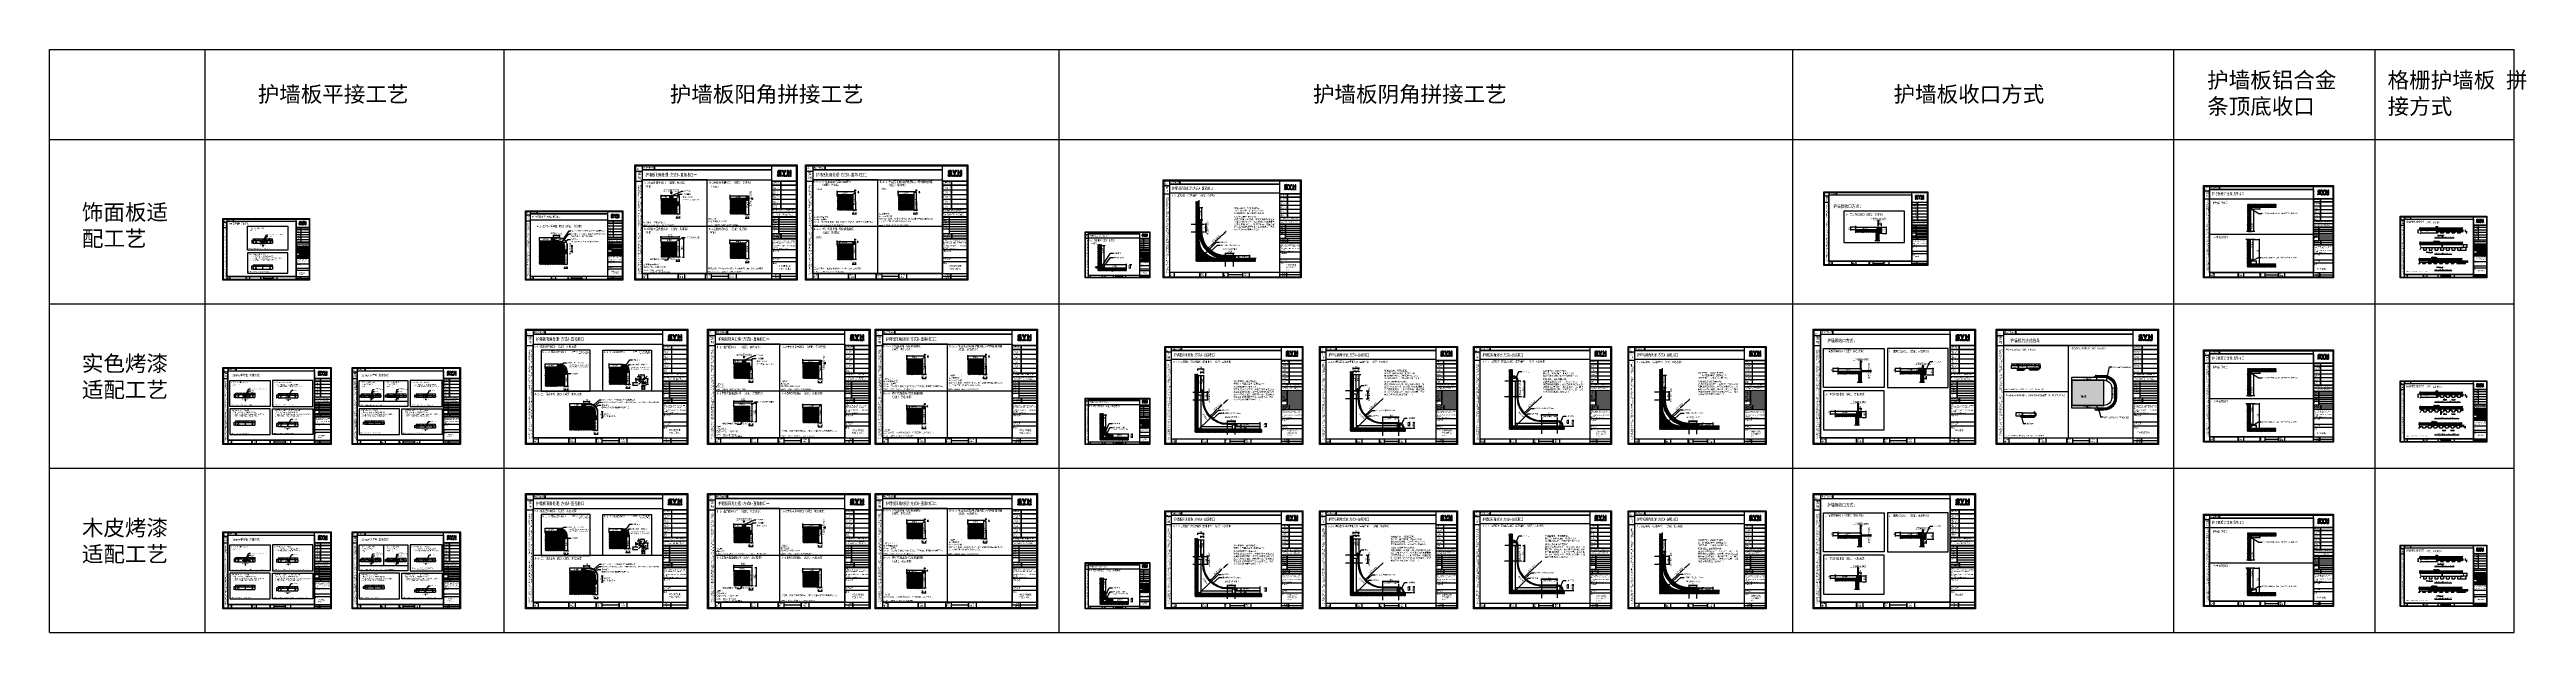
# Model space of a CAD drawing. Header units: millimetres. Extents: x 4862 to 20554, y 7569 to 11262.
import ezdxf
from ezdxf import colors
from ezdxf.entities.mleader import LeaderData, LeaderLine
from ezdxf.enums import TextEntityAlignment as Align
from ezdxf.math import Vec2, Vec3

# ---------------------------------------------------------------- set-up
doc = ezdxf.new("R2010")
doc.units = ezdxf.units.MM
for name, pattern in [('__DASH', [0.35, 0.25, -0.1]), ('CENTERX2', [20.32, 12.7, -2.54, 2.54, -2.54]), ('DASHEDX2', [1.5, 1, -0.5]), ('HIDDEN', [9.525, 6.35, -3.175])]:
    doc.linetypes.add(name, pattern=pattern)
for name, color, linetype in [('.', 7, 'Continuous'), ('0 @ 1', 7, 'Continuous'), ('layer 1', 7, 'Continuous')]:
    doc.layers.add(name, color=color, linetype=linetype)
doc.styles.get("Standard").update_dxf_attribs({"font": 'arial.ttf'})
doc.styles.add('TEXT', font='SimSun.ttf', dxfattribs={"width": 0.8})
doc.styles.add('宋', font='SimSun.ttf', dxfattribs={"width": 0.7})
doc.styles.add('宋体', font='SimSun.ttf')
doc.styles.add('家具尺寸文字', font='SimSun.ttf', dxfattribs={"width": 0.8})
doc.styles.add('黑石雅黑', font='Microsoft YaHei.ttf')
doc.dimstyles.new('副本 (2) (2) ISO-25', dxfattribs={"dimtxt": 18, "dimasz": 13, "dimexe": 6, "dimexo": 12, "dimgap": 6, "dimtad": 1, "dimtxsty": 'TEXT', "dimcen": 2.5, "dimclrd": 5, "dimclre": 5, "dimclrt": 5, "dimadec": 0, "dimazin": 0, "dimtfac": 1, "dimtmove": 0, "dimatfit": 3, "dimldrblk": 'BOXFILLED', "dimfxl": 0, "dimarcsym": 0})
doc.dimstyles.new('副本 (2) 固装比例3', dxfattribs={"dimscale": 3, "dimtxt": 2.5, "dimasz": 1, "dimexe": 0.8, "dimexo": 1.2, "dimgap": 0.5, "dimtad": 1, "dimdec": 0, "dimdsep": 46, "dimtxsty": '家具尺寸文字', "dimblk": 'ARCHTICK', "dimcen": 0, "dimdle": 0.8, "dimclrd": 8, "dimclre": 8, "dimclrt": 2, "dimadec": 1, "dimazin": 2, "dimtfac": 1, "dimtdec": 0, "dimtix": 1, "dimtmove": 2, "dimatfit": 2, "dimfxl": 0, "dimtolj": 1, "dimtzin": 0, "dimarcsym": 0})
doc.dimstyles.new('副本 固装比例2', dxfattribs={"dimscale": 2, "dimtxt": 2.5, "dimasz": 1, "dimexe": 0.8, "dimexo": 1.2, "dimgap": 0.5, "dimtad": 1, "dimdec": 0, "dimdsep": 46, "dimtxsty": '家具尺寸文字', "dimblk": 'ARCHTICK', "dimcen": 0, "dimdle": 0.8, "dimclrd": 8, "dimclre": 8, "dimclrt": 2, "dimadec": 1, "dimazin": 2, "dimtfac": 1, "dimtdec": 0, "dimtix": 1, "dimtmove": 2, "dimatfit": 2, "dimfxl": 0, "dimtolj": 1, "dimtzin": 0, "dimarcsym": 0})
doc.dimstyles.new('副本 固装比例5', dxfattribs={"dimscale": 5, "dimtxt": 2.5, "dimasz": 1, "dimexe": 0.8, "dimexo": 1.2, "dimgap": 0.5, "dimtad": 1, "dimdec": 0, "dimdsep": 46, "dimtxsty": '家具尺寸文字', "dimblk": 'ARCHTICK', "dimcen": 0, "dimdle": 0.8, "dimclrd": 8, "dimclre": 8, "dimclrt": 2, "dimadec": 1, "dimazin": 2, "dimtfac": 1, "dimtdec": 0, "dimtix": 1, "dimtmove": 2, "dimatfit": 2, "dimfxl": 0, "dimtolj": 1, "dimtzin": 0, "dimarcsym": 0})
doc.dimstyles.new('深化(A1)1：1', dxfattribs={"dimtxt": 3, "dimasz": 1, "dimexe": 1.5, "dimexo": 1, "dimgap": 1, "dimtad": 1, "dimdec": 0, "dimrnd": 5, "dimdsep": 46, "dimtxsty": '黑石雅黑', "dimblk": 'ARCHTICK', "dimcen": 1, "dimclrd": 44, "dimclre": 44, "dimclrt": 50, "dimadec": 0, "dimazin": 2, "dimtfac": 1, "dimtdec": 0, "dimtix": 1, "dimtmove": 2, "dimatfit": 3, "dimldrblk": 'hl_arrow2', "dimfxl": 0, "dimtolj": 1, "dimarcsym": 0})
pattern_1 = [(50, (-36235.032, 49124.2635), (9.10923345, -0.7969543), [0.9525, -10.4775]), (355, (-36235.032, 49124.2635), (-1.762171, 9.5528423), [0.762, -8.3820292]), (100.451445, (-36234.273, 49124.197), (7.3470624, 8.7558876), [0.8095004, -8.9045122]), (46.1842, (-36235.032, 49126.803), (13.553952, -2.1021164), [1.42875, -15.71625]), (96.635558, (-36233.902, 49126.628), (11.8702067, 12.3713062), [1.214251, -13.3567804]), (351.18415, (-36235.032, 49126.803), (11.8702067, 12.3713062), [1.1429984, -12.5729866]), (21, (-36233.762, 49126.1685), (7.5807196, -5.1132599), [0.9525, -10.4775]), (326, (-36233.762, 49126.1685), (3.0901014, 9.2093983), [0.762, -8.382]), (71.451445, (-36233.13, 49125.742), (10.670821, 4.0961384), [0.8095004, -8.9044969]), (37.5, (-36235.0318, 49124.2635), (0.15443016, 4.22775194), [0, -8.2804, 0, -8.509, 0, -8.41375]), (7.5, (-36235.0318, 49124.2635), (3.34098313, 5.00902874), [0, -4.8514, 0, -8.0899, 0, -3.20675]), (327.5, (-36237.864, 49124.2635), (6.77952976, -0.2864372), [0, -3.175, 0, -9.906, 0, -13.1445]), (317.5, (-36239.134, 49124.2635), (7.40645907, 1.27132455), [0, -4.1275, 0, -6.5786, 0, -9.3345])]
pattern_2 = [(50, (-36346.312, 48147.085), (9.10923345, -0.7969543), [0.9525, -10.4775]), (355, (-36346.312, 48147.085), (-1.762171, 9.5528423), [0.762, -8.3820292]), (100.451445, (-36345.553, 48147.019), (7.3470624, 8.7558876), [0.8095004, -8.9045122]), (46.1842, (-36346.312, 48149.625), (13.553952, -2.1021164), [1.42875, -15.71625]), (96.635558, (-36345.183, 48149.45), (11.8702067, 12.3713062), [1.214251, -13.3567804]), (351.18415, (-36346.312, 48149.625), (11.8702067, 12.3713062), [1.1429984, -12.5729866]), (21, (-36345.042, 48148.99), (7.5807196, -5.1132599), [0.9525, -10.4775]), (326, (-36345.042, 48148.99), (3.0901014, 9.2093983), [0.762, -8.382]), (71.451445, (-36344.41, 48148.564), (10.670821, 4.0961384), [0.8095004, -8.9044969]), (37.5, (-36346.312, 48147.085), (0.15443016, 4.22775194), [0, -8.2804, 0, -8.509, 0, -8.41375]), (7.5, (-36346.312, 48147.085), (3.34098313, 5.00902874), [0, -4.8514, 0, -8.0899, 0, -3.20675]), (327.5, (-36349.144, 48147.085), (6.77952976, -0.2864372), [0, -3.175, 0, -9.906, 0, -13.1445]), (317.5, (-36350.414, 48147.085), (7.40645907, 1.27132455), [0, -4.1275, 0, -6.5786, 0, -9.3345])]
pattern_3 = [(50, (-35549.5975, 48142.644), (9.10923345, -0.7969543), [0.9525, -10.4775]), (355, (-35549.5975, 48142.644), (-1.762171, 9.5528423), [0.762, -8.3820292]), (100.451445, (-35548.838, 48142.577), (7.3470624, 8.7558876), [0.8095004, -8.9045122]), (46.1842, (-35549.598, 48145.184), (13.553952, -2.1021164), [1.42875, -15.71625]), (96.635558, (-35548.468, 48145.009), (11.8702067, 12.3713062), [1.214251, -13.3567804]), (351.18415, (-35549.598, 48145.184), (11.8702067, 12.3713062), [1.1429984, -12.5729866]), (21, (-35548.3275, 48144.549), (7.5807196, -5.1132599), [0.9525, -10.4775]), (326, (-35548.3275, 48144.549), (3.0901014, 9.2093983), [0.762, -8.382]), (71.451445, (-35547.696, 48144.123), (10.670821, 4.0961384), [0.8095004, -8.9044969]), (37.5, (-35549.5975, 48142.6437), (0.15443016, 4.22775194), [0, -8.2804, 0, -8.509, 0, -8.41375]), (7.5, (-35549.5975, 48142.6437), (3.34098313, 5.00902874), [0, -4.8514, 0, -8.0899, 0, -3.20675]), (327.5, (-35552.4296, 48142.6437), (6.77952976, -0.2864372), [0, -3.175, 0, -9.906, 0, -13.1445]), (317.5, (-35553.6996, 48142.644), (7.40645907, 1.27132455), [0, -4.1275, 0, -6.5786, 0, -9.3345])]
pattern_4 = [(45, (-34713.8257, 49311.6345), (-0.673519209, 0.673519209), []), (45, (-34713.3767, 49311.6345), (-0.673519209, 0.673519209), [])]
pattern_5 = [(50, (-36346.312, 47106.0765), (9.10923345, -0.7969543), [0.9525, -10.4775]), (355, (-36346.312, 47106.0765), (-1.762171, 9.5528423), [0.762, -8.3820292]), (100.451445, (-36345.553, 47106.01), (7.3470624, 8.7558876), [0.8095004, -8.9045122]), (46.1842, (-36346.312, 47108.617), (13.553952, -2.1021164), [1.42875, -15.71625]), (96.635558, (-36345.183, 47108.441), (11.8702067, 12.3713062), [1.214251, -13.3567804]), (351.18415, (-36346.312, 47108.617), (11.8702067, 12.3713062), [1.1429984, -12.5729866]), (21, (-36345.042, 47107.9815), (7.5807196, -5.1132599), [0.9525, -10.4775]), (326, (-36345.042, 47107.9815), (3.0901014, 9.2093983), [0.762, -8.382]), (71.451445, (-36344.41, 47107.555), (10.670821, 4.0961384), [0.8095004, -8.9044969]), (37.5, (-36346.312, 47106.0765), (0.15443016, 4.22775194), [0, -8.2804, 0, -8.509, 0, -8.41375]), (7.5, (-36346.312, 47106.0765), (3.34098313, 5.00902874), [0, -4.8514, 0, -8.0899, 0, -3.20675]), (327.5, (-36349.144, 47106.0765), (6.77952976, -0.2864372), [0, -3.175, 0, -9.906, 0, -13.1445]), (317.5, (-36350.414, 47106.0765), (7.40645907, 1.27132455), [0, -4.1275, 0, -6.5786, 0, -9.3345])]
pattern_6 = [(50, (-35549.5975, 47101.635), (9.10923345, -0.7969543), [0.9525, -10.4775]), (355, (-35549.5975, 47101.635), (-1.762171, 9.5528423), [0.762, -8.3820292]), (100.451445, (-35548.838, 47101.569), (7.3470624, 8.7558876), [0.8095004, -8.9045122]), (46.1842, (-35549.598, 47104.175), (13.553952, -2.1021164), [1.42875, -15.71625]), (96.635558, (-35548.468, 47104), (11.8702067, 12.3713062), [1.214251, -13.3567804]), (351.18415, (-35549.598, 47104.175), (11.8702067, 12.3713062), [1.1429984, -12.5729866]), (21, (-35548.3275, 47103.54), (7.5807196, -5.1132599), [0.9525, -10.4775]), (326, (-35548.3275, 47103.54), (3.0901014, 9.2093983), [0.762, -8.382]), (71.451445, (-35547.696, 47103.114), (10.670821, 4.0961384), [0.8095004, -8.9044969]), (37.5, (-35549.5975, 47101.6352), (0.15443016, 4.22775194), [0, -8.2804, 0, -8.509, 0, -8.41375]), (7.5, (-35549.5975, 47101.6352), (3.34098313, 5.00902874), [0, -4.8514, 0, -8.0899, 0, -3.20675]), (327.5, (-35552.4296, 47101.6352), (6.77952976, -0.2864372), [0, -3.175, 0, -9.906, 0, -13.1445]), (317.5, (-35553.6996, 47101.635), (7.40645907, 1.27132455), [0, -4.1275, 0, -6.5786, 0, -9.3345])]
pattern_7 = [(45, (-34713.8257, 48270.626), (-0.673519209, 0.673519209), []), (45, (-34713.3767, 48270.626), (-0.673519209, 0.673519209), [])]
pattern_8 = [(45, (-77041.4403, 87955.2376), (-2.24506403, 2.24506403), [])]
pattern_9 = [(45, (-85207.6193, 79105.2613), (-2.24506403, 2.24506403), [])]
pattern_10 = [(45, (-77233.9407, 89005.5237), (-2.24506403, 2.24506403), [])]
pattern_11 = [(45, (-77041.4403, 86914.229), (-2.24506403, 2.24506403), [])]
pattern_12 = [(50, (-32056.795, 49533.028), (11.9066731, -1.0416984), [1.2450121, -13.6951334]), (355, (-32056.795, 49533.028), (-2.3033327, 12.486514), [0.9960097, -10.956145]), (100.451445, (-32055.803, 49532.941), (9.6033404, 11.444815), [1.0580975, -11.639082]), (46.1842, (-32056.795, 49536.348), (17.716362, -2.747675), [1.867518, -20.5427]), (96.635558, (-32055.319, 49536.119), (15.5155394, 16.1705263), [1.587147, -17.458639]), (351.18415, (-32056.795, 49536.348), (15.5155394, 16.1705263), [1.4940124, -16.4341426]), (21, (-32055.135, 49535.518), (9.9087536, -6.6835387), [1.2450121, -13.6951334]), (326, (-32055.135, 49535.518), (4.0390695, 12.0375985), [0.9960097, -10.9561067]), (71.451445, (-32054.31, 49534.961), (13.947823, 5.3540599), [1.0580975, -11.639062]), (37.5, (-32056.7954, 49533.028), (0.20185556, 5.5260918), [0, -10.8233054, 0, -11.12210834, 0, -10.9976071]), (7.5, (-32056.7954, 49533.028), (4.36699686, 6.5472982), [0, -6.3412618, 0, -10.574303, 0, -4.1915408]), (327.5, (-32060.497, 49533.028), (8.86151892, -0.37440188), [0, -4.1500404, 0, -12.9481261, 0, -17.1811674]), (317.5, (-32062.157, 49533.028), (9.6809778, 1.6617475), [0, -5.3950526, 0, -8.5988838, 0, -12.2011189])]
pattern_13 = [(50, (-29120.406, 48469.948), (11.9066731, -1.0416984), [1.2450121, -13.6951334]), (355, (-29120.406, 48469.948), (-2.3033327, 12.486514), [0.9960097, -10.956145]), (100.451445, (-29119.414, 48469.862), (9.6033404, 11.444815), [1.0580975, -11.639082]), (46.1842, (-29120.406, 48473.268), (17.716362, -2.747675), [1.867518, -20.5427]), (96.635558, (-29118.93, 48473.04), (15.5155394, 16.1705263), [1.587147, -17.458639]), (351.18415, (-29120.406, 48473.268), (15.5155394, 16.1705263), [1.4940124, -16.4341426]), (21, (-29118.746, 48472.438), (9.9087536, -6.6835387), [1.2450121, -13.6951334]), (326, (-29118.746, 48472.438), (4.0390695, 12.0375985), [0.9960097, -10.9561067]), (71.451445, (-29117.921, 48471.881), (13.947823, 5.3540599), [1.0580975, -11.639062]), (37.5, (-29120.4064, 48469.9483), (0.20185556, 5.5260918), [0, -10.8233054, 0, -11.12210834, 0, -10.9976071]), (7.5, (-29120.4064, 48469.9483), (4.36699686, 6.5472982), [0, -6.3412618, 0, -10.574303, 0, -4.1915408]), (327.5, (-29124.108, 48469.9483), (8.86151892, -0.37440188), [0, -4.1500404, 0, -12.9481261, 0, -17.1811674]), (317.5, (-29125.768, 48469.948), (9.6809778, 1.6617475), [0, -5.3950526, 0, -8.5988838, 0, -12.2011189])]
pattern_14 = [(50, (-29120.406, 47428.94), (11.9066731, -1.0416984), [1.2450121, -13.6951334]), (355, (-29120.406, 47428.94), (-2.3033327, 12.486514), [0.9960097, -10.956145]), (100.451445, (-29119.414, 47428.853), (9.6033404, 11.444815), [1.0580975, -11.639082]), (46.1842, (-29120.406, 47432.26), (17.716362, -2.747675), [1.867518, -20.5427]), (96.635558, (-29118.93, 47432.031), (15.5155394, 16.1705263), [1.587147, -17.458639]), (351.18415, (-29120.406, 47432.26), (15.5155394, 16.1705263), [1.4940124, -16.4341426]), (21, (-29118.746, 47431.43), (9.9087536, -6.6835387), [1.2450121, -13.6951334]), (326, (-29118.746, 47431.43), (4.0390695, 12.0375985), [0.9960097, -10.9561067]), (71.451445, (-29117.921, 47430.873), (13.947823, 5.3540599), [1.0580975, -11.639062]), (37.5, (-29120.4064, 47428.94), (0.20185556, 5.5260918), [0, -10.8233054, 0, -11.12210834, 0, -10.9976071]), (7.5, (-29120.4064, 47428.94), (4.36699686, 6.5472982), [0, -6.3412618, 0, -10.574303, 0, -4.1915408]), (327.5, (-29124.108, 47428.94), (8.86151892, -0.37440188), [0, -4.1500404, 0, -12.9481261, 0, -17.1811674]), (317.5, (-29125.768, 47428.94), (9.6809778, 1.6617475), [0, -5.3950526, 0, -8.5988838, 0, -12.2011189])]
pattern_15 = [(50, (-25060.635, 48332.512), (9.10923345, -0.7969543), [0.9525, -10.4775]), (355, (-25060.635, 48332.512), (-1.762171, 9.5528423), [0.762, -8.3820292]), (100.451445, (-25059.876, 48332.445), (7.3470624, 8.7558876), [0.8095004, -8.9045122]), (46.1842, (-25060.635, 48335.052), (13.553952, -2.1021164), [1.42875, -15.71625]), (96.635558, (-25059.505, 48334.877), (11.8702067, 12.3713062), [1.214251, -13.3567804]), (351.18415, (-25060.635, 48335.052), (11.8702067, 12.3713062), [1.1429984, -12.5729866]), (21, (-25059.365, 48334.417), (7.5807196, -5.1132599), [0.9525, -10.4775]), (326, (-25059.365, 48334.417), (3.0901014, 9.2093983), [0.762, -8.382]), (71.451445, (-25058.733, 48333.991), (10.670821, 4.0961384), [0.8095004, -8.9044969]), (37.5, (-25060.635, 48332.512), (0.15443016, 4.22775194), [0, -8.2804, 0, -8.509, 0, -8.41375]), (7.5, (-25060.635, 48332.512), (3.34098313, 5.00902874), [0, -4.8514, 0, -8.0899, 0, -3.20675]), (327.5, (-25063.467, 48332.512), (6.77952976, -0.2864372), [0, -3.175, 0, -9.906, 0, -13.1445]), (317.5, (-25064.737, 48332.512), (7.40645907, 1.27132455), [0, -4.1275, 0, -6.5786, 0, -9.3345])]

# ---------------------------------------------------------------- blocks, each defined once
blk = doc.blocks.new('YQ1204162216')
h = blk.add_hatch(color=7)
h.dxf.hatch_style = 1
edge = h.paths.add_edge_path()
edge.add_spline(control_points=[(-1.89543, 0.7628), (-1.89543, 0.7628), (-1.89543, 0.7628), (-1.89543, 0.7628), (-1.89543, 0.7628), (-1.94446, 0.77243), (-1.994, 0.77733), (-2.04425, 0.77733)], knot_values=[0.540540811, 0.540540811, 0.540540811, 0.540540811, 0.554054459, 0.554054459, 0.554054459, 0.554154459, 0.567567838, 0.567567838, 0.567567838, 0.567567838], degree=3, periodic=0)
edge.add_spline(control_points=[(-2.04425, 0.77733), (-2.04425, 0.77733), (-2.04425, 0.77733), (-2.04425, 0.77733), (-2.04425, 0.77733), (-2.14439, 0.77733), (-2.22633, 0.75492), (-2.29005, 0.70993)], knot_values=[0.513513784, 0.513513784, 0.513513784, 0.513513784, 0.527027432, 0.527027432, 0.527027432, 0.527127432, 0.540540811, 0.540540811, 0.540540811, 0.540540811], degree=3, periodic=0)
edge.add_spline(control_points=[(-2.29005, 0.70993), (-2.29005, 0.70993), (-2.29005, 0.70993), (-2.29005, 0.70993), (-2.29005, 0.70993), (-2.35378, 0.66493), (-2.38564, 0.60699), (-2.38564, 0.5359)], knot_values=[0.486486496, 0.486486496, 0.486486496, 0.486486496, 0.500000275, 0.500000275, 0.500000275, 0.500100275, 0.513513784, 0.513513784, 0.513513784, 0.513513784], degree=3, periodic=0)
edge.add_spline(control_points=[(-2.38564, 0.5359), (-2.38564, 0.5359), (-2.38564, 0.5359), (-2.38564, 0.5359), (-2.38564, 0.48286), (-2.37146, 0.43856), (-2.34328, 0.40285)], knot_values=[0.459459469, 0.459459469, 0.459459469, 0.459459469, 0.472972988, 0.472972988, 0.472972988, 0.486486496, 0.486486496, 0.486486496, 0.486486496], degree=3, periodic=0)
edge.add_spline(control_points=[(-2.34328, 0.40285), (-2.34328, 0.40285), (-2.34328, 0.40285), (-2.34328, 0.40285), (-2.31509, 0.36713), (-2.26904, 0.33877), (-2.20479, 0.31794)], knot_values=[0.432432442, 0.432432442, 0.432432442, 0.432432442, 0.445945961, 0.445945961, 0.445945961, 0.459459469, 0.459459469, 0.459459469, 0.459459469], degree=3, periodic=0)
edge.add_spline(control_points=[(-2.20479, 0.31794), (-2.20479, 0.31794), (-2.20479, 0.31794), (-2.20479, 0.31794), (-2.17678, 0.30883), (-2.14667, 0.30113), (-2.1148, 0.29518)], knot_values=[0.405405415, 0.405405415, 0.405405415, 0.405405415, 0.418918934, 0.418918934, 0.418918934, 0.432432442, 0.432432442, 0.432432442, 0.432432442], degree=3, periodic=0)
edge.add_spline(control_points=[(-2.1148, 0.29518), (-2.1148, 0.29518), (-2.1148, 0.29518), (-2.1148, 0.29518), (-2.08276, 0.28922), (-2.05248, 0.28275), (-2.02376, 0.27592)], knot_values=[0.378378388, 0.378378388, 0.378378388, 0.378378388, 0.391891907, 0.391891907, 0.391891907, 0.405405415, 0.405405415, 0.405405415, 0.405405415], degree=3, periodic=0)
edge.add_spline(control_points=[(-2.02376, 0.27592), (-2.02376, 0.27592), (-2.02376, 0.27592), (-2.02376, 0.27592), (-1.99645, 0.26944), (-1.97562, 0.26016), (-1.96144, 0.24808)], knot_values=[0.351351361, 0.351351361, 0.351351361, 0.351351361, 0.36486488, 0.36486488, 0.36486488, 0.378378388, 0.378378388, 0.378378388, 0.378378388], degree=3, periodic=0)
edge.add_spline(control_points=[(-1.96144, 0.24808), (-1.96144, 0.24808), (-1.96144, 0.24808), (-1.96144, 0.24808), (-1.94726, 0.23583), (-1.94025, 0.22147), (-1.94025, 0.20466)], knot_values=[0.324324334, 0.324324334, 0.324324334, 0.324324334, 0.337837853, 0.337837853, 0.337837853, 0.351351361, 0.351351361, 0.351351361, 0.351351361], degree=3, periodic=0)
edge.add_spline(control_points=[(-1.94025, 0.20466), (-1.94025, 0.20466), (-1.94025, 0.20466), (-1.94025, 0.20466), (-1.94025, 0.18663), (-1.94516, 0.1728), (-1.95478, 0.16352)], knot_values=[0.297297307, 0.297297307, 0.297297307, 0.297297307, 0.310810826, 0.310810826, 0.310810826, 0.324324334, 0.324324334, 0.324324334, 0.324324334], degree=3, periodic=0)
edge.add_spline(control_points=[(-1.95478, 0.16352), (-1.95478, 0.16352), (-1.95478, 0.16352), (-1.95478, 0.16352), (-1.96459, 0.15442), (-1.97702, 0.14671), (-1.9919, 0.14041)], knot_values=[0.27027028, 0.27027028, 0.27027028, 0.27027028, 0.283783799, 0.283783799, 0.283783799, 0.297297307, 0.297297307, 0.297297307, 0.297297307], degree=3, periodic=0)
edge.add_spline(control_points=[(-1.9919, 0.14041), (-1.9919, 0.14041), (-1.9919, 0.14041), (-1.9919, 0.14041), (-2.00433, 0.13568), (-2.02009, 0.13218), (-2.03952, 0.13026)], knot_values=[0.243243253, 0.243243253, 0.243243253, 0.243243253, 0.256756772, 0.256756772, 0.256756772, 0.27027028, 0.27027028, 0.27027028, 0.27027028], degree=3, periodic=0)
edge.add_spline(control_points=[(-2.03952, 0.13026), (-2.03952, 0.13026), (-2.03952, 0.13026), (-2.03952, 0.13026), (-2.05913, 0.12815), (-2.07471, 0.1271), (-2.08679, 0.1271)], knot_values=[0.216216226, 0.216216226, 0.216216226, 0.216216226, 0.229729745, 0.229729745, 0.229729745, 0.243243253, 0.243243253, 0.243243253, 0.243243253], degree=3, periodic=0)
edge.add_spline(control_points=[(-2.08679, 0.1271), (-2.08679, 0.1271), (-2.08679, 0.1271), (-2.08679, 0.1271), (-2.13319, 0.1271), (-2.18151, 0.13586), (-2.23193, 0.15319)], knot_values=[0.189189199, 0.189189199, 0.189189199, 0.189189199, 0.202702718, 0.202702718, 0.202702718, 0.216216226, 0.216216226, 0.216216226, 0.216216226], degree=3, periodic=0)
edge.add_spline(control_points=[(-2.23193, 0.15319), (-2.23193, 0.15319), (-2.23193, 0.15319), (-2.23193, 0.15319), (-2.28218, 0.1707), (-2.32769, 0.19556), (-2.36831, 0.22795), (-2.36831, 0.22795), (-2.36831, 0.22795), (-2.36831, 0.22795), (-2.36831, 0.22795)], knot_values=[0.162161892, 0.162161892, 0.162161892, 0.162161892, 0.175675551, 0.175675551, 0.175675551, 0.175775551, 0.175875551, 0.175975551, 0.176075551, 0.189189199, 0.189189199, 0.189189199, 0.189189199], degree=3, periodic=0)
edge.add_spline(control_points=[(-2.36831, 0.22795), (-2.36831, 0.22795), (-2.38985, 0.22795), (-2.38985, 0.22795), (-2.38985, 0.22795), (-2.38985, 0.22795), (-2.38985, 0.22795), (-2.38985, 0.22795)], knot_values=[0.135134865, 0.135134865, 0.135134865, 0.135134865, 0.148648378, 0.148648378, 0.148648378, 0.148748378, 0.162161892, 0.162161892, 0.162161892, 0.162161892], degree=3, periodic=0)
edge.add_spline(control_points=[(-2.38985, 0.22795), (-2.38985, 0.22795), (-2.38985, 0.04517), (-2.38985, 0.04517)], knot_values=[0.108108118, 0.108108118, 0.108108118, 0.108108118, 0.135134865, 0.135134865, 0.135134865, 0.135134865], degree=3, periodic=0)
edge.add_spline(control_points=[(-2.38985, 0.04517), (-2.38985, 0.04517), (-2.38985, 0.04517), (-2.38985, 0.04517), (-2.34888, 0.02819), (-2.30493, 0.01401), (-2.25784, 0.00298)], knot_values=[0.081081091, 0.081081091, 0.081081091, 0.081081091, 0.09459461, 0.09459461, 0.09459461, 0.108108118, 0.108108118, 0.108108118, 0.108108118], degree=3, periodic=0)
edge.add_spline(control_points=[(-2.25784, 0.00298), (-2.25784, 0.00298), (-2.25784, 0.00298), (-2.25784, 0.00298), (-2.21092, -0.00805), (-2.15577, -0.01366), (-2.09257, -0.01366)], knot_values=[0.054054324, 0.054054324, 0.054054324, 0.054054324, 0.067567713, 0.067567713, 0.067567713, 0.081081091, 0.081081091, 0.081081091, 0.081081091], degree=3, periodic=0)
edge.add_spline(control_points=[(-2.09257, -0.01366), (-2.09257, -0.01366), (-2.09257, -0.01366), (-2.09257, -0.01366), (-2.09257, -0.01366), (-1.98332, -0.01366), (-1.89683, 0.0098), (-1.83311, 0.0569)], knot_values=[0.027027297, 0.027027297, 0.027027297, 0.027027297, 0.040540946, 0.040540946, 0.040540946, 0.040640946, 0.054054324, 0.054054324, 0.054054324, 0.054054324], degree=3, periodic=0)
edge.add_spline(control_points=[(-1.83311, 0.0569), (-1.83311, 0.0569), (-1.83311, 0.0569), (-1.83311, 0.0569), (-1.83311, 0.0569), (-1.76938, 0.10382), (-1.73752, 0.16492), (-1.73752, 0.24003)], knot_values=[0, 0, 0, 0, 0.013513784, 0.013513784, 0.013513784, 0.013613784, 0.027027297, 0.027027297, 0.027027297, 0.027027297], degree=3, periodic=0)
edge.add_spline(control_points=[(-1.73752, 0.24003), (-1.73752, 0.29273), (-1.75152, 0.33562), (-1.77936, 0.36853), (-1.77936, 0.36853), (-1.8072, 0.40145), (-1.85027, 0.42753), (-1.90874, 0.44662)], knot_values=[0.918919189, 0.918919189, 0.918919189, 0.918919189, 0.972973233, 0.972973243, 0.972973243, 0.973073243, 1, 1, 1, 1], degree=3, periodic=0)
edge.add_spline(control_points=[(-1.90874, 0.44662), (-1.90874, 0.44662), (-1.90874, 0.44662), (-1.90874, 0.44662), (-1.90874, 0.44662), (-1.9385, 0.45625), (-1.96616, 0.46377), (-1.9919, 0.4692)], knot_values=[0.891892162, 0.891892162, 0.891892162, 0.891892162, 0.905405811, 0.905405811, 0.905405811, 0.905505811, 0.918919189, 0.918919189, 0.918919189, 0.918919189], degree=3, periodic=0)
edge.add_spline(control_points=[(-1.9919, 0.4692), (-1.9919, 0.4692), (-1.9919, 0.4692), (-1.9919, 0.4692), (-1.9919, 0.4692), (-2.00486, 0.47192), (-2.01807, 0.47472), (-2.03155, 0.47756)], knot_values=[0.878378378, 0.878378378, 0.878378378, 0.878378378, 0.885135405, 0.885135405, 0.885135405, 0.885235405, 0.891892162, 0.891892162, 0.891892162, 0.891892162], degree=3, periodic=0)
edge.add_spline(control_points=[(-2.03155, 0.47756), (-2.04504, 0.48041), (-2.05878, 0.48329), (-2.07279, 0.48618), (-2.07279, 0.48618), (-2.1155, 0.49511), (-2.14439, 0.50492), (-2.1598, 0.5156)], knot_values=[0.837838108, 0.837838108, 0.837838108, 0.837838108, 0.851351612, 0.851351622, 0.851351622, 0.851451622, 0.878378378, 0.878378378, 0.878378378, 0.878378378], degree=3, periodic=0)
edge.add_spline(control_points=[(-2.1598, 0.5156), (-2.1598, 0.5156), (-2.1598, 0.5156), (-2.1598, 0.5156), (-2.1598, 0.5156), (-2.1752, 0.52645), (-2.18291, 0.54186), (-2.18291, 0.56199)], knot_values=[0.810811081, 0.810811081, 0.810811081, 0.810811081, 0.82432473, 0.82432473, 0.82432473, 0.82442473, 0.837838108, 0.837838108, 0.837838108, 0.837838108], degree=3, periodic=0)
edge.add_spline(control_points=[(-2.18291, 0.56199), (-2.18291, 0.56199), (-2.18291, 0.56199), (-2.18291, 0.56199), (-2.18291, 0.56199), (-2.18291, 0.5753), (-2.17818, 0.5872), (-2.16855, 0.59753)], knot_values=[0.783784054, 0.783784054, 0.783784054, 0.783784054, 0.797297703, 0.797297703, 0.797297703, 0.797397703, 0.810811081, 0.810811081, 0.810811081, 0.810811081], degree=3, periodic=0)
edge.add_spline(control_points=[(-2.16855, 0.59753), (-2.16855, 0.59753), (-2.16855, 0.59753), (-2.16855, 0.59753), (-2.16855, 0.59753), (-2.15892, 0.60786), (-2.14754, 0.61556), (-2.13424, 0.62082)], knot_values=[0.756757027, 0.756757027, 0.756757027, 0.756757027, 0.770270676, 0.770270676, 0.770270676, 0.770370676, 0.783784054, 0.783784054, 0.783784054, 0.783784054], degree=3, periodic=0)
edge.add_spline(control_points=[(-2.13424, 0.62082), (-2.13424, 0.62082), (-2.13424, 0.62082), (-2.13424, 0.62082), (-2.13424, 0.62082), (-2.11918, 0.62694), (-2.1036, 0.63097), (-2.08732, 0.63325)], knot_values=[0.72973, 0.72973, 0.72973, 0.72973, 0.743243649, 0.743243649, 0.743243649, 0.743343649, 0.756757027, 0.756757027, 0.756757027, 0.756757027], degree=3, periodic=0)
edge.add_spline(control_points=[(-2.08732, 0.63325), (-2.08732, 0.63325), (-2.08732, 0.63325), (-2.08732, 0.63325), (-2.08732, 0.63325), (-2.07926, 0.63439), (-2.07117, 0.63522), (-2.06303, 0.63576)], knot_values=[0.716216216, 0.716216216, 0.716216216, 0.716216216, 0.722973243, 0.722973243, 0.722973243, 0.723073243, 0.72973, 0.72973, 0.72973, 0.72973], degree=3, periodic=0)
edge.add_spline(control_points=[(-2.06303, 0.63576), (-2.05489, 0.63631), (-2.0467, 0.63657), (-2.03847, 0.63657), (-2.03847, 0.63657), (-1.99208, 0.63657), (-1.94656, 0.62834), (-1.90191, 0.61189)], knot_values=[0.675675946, 0.675675946, 0.675675946, 0.675675946, 0.689189449, 0.689189459, 0.689189459, 0.689289459, 0.716216216, 0.716216216, 0.716216216, 0.716216216], degree=3, periodic=0)
edge.add_spline(control_points=[(-1.90191, 0.61189), (-1.90191, 0.61189), (-1.90191, 0.61189), (-1.90191, 0.61189), (-1.90191, 0.61189), (-1.85744, 0.59543), (-1.81963, 0.57495), (-1.78899, 0.55044)], knot_values=[0.648648919, 0.648648919, 0.648648919, 0.648648919, 0.662162568, 0.662162568, 0.662162568, 0.662262568, 0.675675946, 0.675675946, 0.675675946, 0.675675946], degree=3, periodic=0)
edge.add_spline(control_points=[(-1.78899, 0.55044), (-1.78899, 0.55044), (-1.78899, 0.55044), (-1.78899, 0.55044), (-1.78899, 0.55044), (-1.78899, 0.55044), (-1.76798, 0.55044), (-1.76798, 0.55044), (-1.76798, 0.55044), (-1.76798, 0.55044), (-1.76798, 0.55044), (-1.76798, 0.55044)], knot_values=[0.621621351, 0.621621351, 0.621621351, 0.621621351, 0.63513527, 0.63513527, 0.63513527, 0.63523527, 0.63533527, 0.63543527, 0.63553527, 0.63563527, 0.648648919, 0.648648919, 0.648648919, 0.648648919], degree=3, periodic=0)
edge.add_spline(control_points=[(-1.76798, 0.55044), (-1.76798, 0.55044), (-1.76798, 0.72604), (-1.76798, 0.72604)], knot_values=[0.594594865, 0.594594865, 0.594594865, 0.594594865, 0.621621351, 0.621621351, 0.621621351, 0.621621351], degree=3, periodic=0)
edge.add_spline(control_points=[(-1.76798, 0.72604), (-1.76798, 0.72604), (-1.76798, 0.72604), (-1.76798, 0.72604), (-1.76798, 0.72604), (-1.80387, 0.74074), (-1.84624, 0.753), (-1.89543, 0.7628)], knot_values=[0.567567838, 0.567567838, 0.567567838, 0.567567838, 0.581081486, 0.581081486, 0.581081486, 0.581181486, 0.594594865, 0.594594865, 0.594594865, 0.594594865], degree=3, periodic=0)
h = blk.add_hatch(color=7)
h.dxf.hatch_style = 1
edge = h.paths.add_edge_path()
edge.add_spline(control_points=[(-0.99814, 0.52951), (-0.92776, 0.6466), (-0.85738, 0.76368), (-0.85738, 0.76368), (-0.85738, 0.76368), (-1.0743, 0.76368), (-1.0743, 0.76368), (-1.0743, 0.76368), (-1.0743, 0.76368), (-1.23362, 0.46885), (-1.23362, 0.46885), (-1.23362, 0.46885), (-1.23362, 0.46885), (-1.39801, 0.76368), (-1.39801, 0.76368), (-1.39801, 0.76368), (-1.39801, 0.76368), (-1.62211, 0.76368), (-1.62211, 0.76368), (-1.62211, 0.76368), (-1.62211, 0.76368), (-1.33639, 0.28625), (-1.33639, 0.28625)], knot_values=[0.40000001, 0.40000001, 0.40000001, 0.40000001, 0.45000001, 0.45000001, 0.45000001, 0.65, 0.65000001, 0.65000001, 0.65010001, 0.75, 0.75000001, 0.75000001, 0.75010001, 0.85, 0.85000001, 0.85000001, 0.85010001, 0.95, 0.95000001, 0.95000001, 0.95010001, 1.05, 1.05, 1.05, 1.05], degree=3, periodic=0)
edge.add_spline(control_points=[(-1.33639, 0.28625), (-1.33639, 0.28624), (-1.33639, 0), (-1.33639, 0)], knot_values=[0.30000001, 0.30000001, 0.30000001, 0.30000001, 0.399999, 0.399999, 0.399999, 0.399999], degree=3, periodic=0)
edge.add_spline(control_points=[(-1.33639, 0), (-1.33639, 0), (-1.1389, 0), (-1.1389, 0)], knot_values=[0.20000001, 0.20000001, 0.20000001, 0.20000001, 0.299999, 0.299999, 0.299999, 0.299999], degree=3, periodic=0)
edge.add_spline(control_points=[(-1.1389, 0), (-1.1389, 0.00001), (-1.1389, 0.29535), (-1.1389, 0.29535)], knot_values=[0.10000001, 0.10000001, 0.10000001, 0.10000001, 0.199999, 0.199999, 0.199999, 0.199999], degree=3, periodic=0)
edge.add_spline(control_points=[(-1.1389, 0.29535), (-1.1389, 0.29535), (-1.1389, 0.29535), (-1.1389, 0.29535), (-1.1389, 0.29535), (-1.06852, 0.41243), (-0.99814, 0.52951)], knot_values=[0.05, 0.05, 0.05, 0.05, 0.07500001, 0.07500001, 0.07500001, 0.10000001, 0.10000001, 0.10000001, 0.10000001], degree=3, periodic=0)
h = blk.add_hatch(color=7)
h.dxf.hatch_style = 1
edge = h.paths.add_edge_path()
edge.add_spline(control_points=[(0, 0), (0, 0), (0, 0.76368), (0, 0.76368), (0, 0.76368), (0, 0.76368), (-0.19748, 0.76368), (-0.19748, 0.76368), (-0.19748, 0.76368), (-0.19748, 0.76368), (-0.19748, 0.48426), (-0.19748, 0.48426), (-0.19748, 0.48426), (-0.19748, 0.48426), (-0.48635, 0.48426), (-0.48635, 0.48426), (-0.48635, 0.48426), (-0.48635, 0.48426), (-0.48635, 0.76368), (-0.48635, 0.76368), (-0.48635, 0.76368), (-0.48635, 0.76368), (-0.68384, 0.76368), (-0.68384, 0.76368)], knot_values=[0.461538472, 0.461538472, 0.461538472, 0.461538472, 0.615384615, 0.615384625, 0.615384625, 0.615484625, 0.692307692, 0.692307702, 0.692307702, 0.692407702, 0.769230769, 0.769230779, 0.769230779, 0.769330779, 0.846153846, 0.846153856, 0.846153856, 0.846253856, 0.923076923, 0.923076933, 0.923076933, 0.923176933, 1, 1, 1, 1], degree=3, periodic=0)
edge.add_spline(control_points=[(-0.68384, 0.76368), (-0.68384, 0.76368), (-0.68384, 0.76368), (-0.68384, 0.76368), (-0.68384, 0.76368), (-0.68384, 0), (-0.68384, 0), (-0.68384, 0), (-0.68384, 0), (-0.68384, 0), (-0.68384, 0)], knot_values=[0.384614615, 0.384614615, 0.384614615, 0.384614615, 0.423076548, 0.423076548, 0.423076548, 0.423176548, 0.423276548, 0.423376548, 0.423476548, 0.461538472, 0.461538472, 0.461538472, 0.461538472], degree=3, periodic=0)
edge.add_spline(control_points=[(-0.68384, 0), (-0.68384, 0), (-0.48635, 0), (-0.48635, 0)], knot_values=[0.307692318, 0.307692318, 0.307692318, 0.307692318, 0.384614615, 0.384614615, 0.384614615, 0.384614615], degree=3, periodic=0)
edge.add_spline(control_points=[(-0.48635, 0), (-0.48635, 0), (-0.48635, 0), (-0.48635, 0), (-0.48635, 0), (-0.48635, 0.33614), (-0.48635, 0.33614), (-0.48635, 0.33614), (-0.48635, 0.33614), (-0.48635, 0.33614), (-0.48635, 0.33614)], knot_values=[0.230768462, 0.230768462, 0.230768462, 0.230768462, 0.269230395, 0.269230395, 0.269230395, 0.269330395, 0.269430395, 0.269530395, 0.269630395, 0.307692318, 0.307692318, 0.307692318, 0.307692318], degree=3, periodic=0)
edge.add_spline(control_points=[(-0.48635, 0.33614), (-0.48634, 0.33614), (-0.19748, 0.33614), (-0.19748, 0.33614)], knot_values=[0.153846164, 0.153846164, 0.153846164, 0.153846164, 0.230768462, 0.230768462, 0.230768462, 0.230768462], degree=3, periodic=0)
edge.add_spline(control_points=[(-0.19748, 0.33614), (-0.19748, 0.33614), (-0.19748, 0.33614), (-0.19748, 0.33614), (-0.19748, 0.33614), (-0.19748, 0), (-0.19748, 0), (-0.19748, 0), (-0.19748, 0), (-0.19748, 0), (-0.19748, 0)], knot_values=[0.076922308, 0.076922308, 0.076922308, 0.076922308, 0.115384241, 0.115384241, 0.115384241, 0.115484241, 0.115584241, 0.115684241, 0.115784241, 0.153846164, 0.153846164, 0.153846164, 0.153846164], degree=3, periodic=0)
edge.add_spline(control_points=[(-0.19748, 0), (-0.19748, 0), (0, 0), (0, 0)], knot_values=[0, 0, 0, 0, 0.076922308, 0.076922308, 0.076922308, 0.076922308], degree=3, periodic=0)
h = blk.add_hatch(color=7)
h.dxf.hatch_style = 1
edge = h.paths.add_edge_path()
edge.add_spline(control_points=[(-2.38035, -0.13978), (-2.38035, -0.13978), (-2.38035, -0.23245), (-2.38035, -0.23245), (-2.38035, -0.23245), (-2.38035, -0.23245), (-2.38035, -0.23245), (-2.38035, -0.23245)], knot_values=[0.384614615, 0.384614615, 0.384614615, 0.384614615, 0.423076154, 0.423076154, 0.423076154, 0.423176154, 0.461537692, 0.461537692, 0.461537692, 0.461537692], degree=3, periodic=0)
edge.add_spline(control_points=[(-2.38035, -0.23245), (-2.38035, -0.23245), (-2.36802, -0.23245), (-2.36802, -0.23245), (-2.36802, -0.23245), (-2.36802, -0.23245), (-2.36802, -0.23245), (-2.36802, -0.23245)], knot_values=[0.307691538, 0.307691538, 0.307691538, 0.307691538, 0.346153077, 0.346153077, 0.346153077, 0.346253077, 0.384614615, 0.384614615, 0.384614615, 0.384614615], degree=3, periodic=0)
edge.add_spline(control_points=[(-2.36802, -0.23245), (-2.36802, -0.23245), (-2.36802, -0.18707), (-2.36802, -0.18707), (-2.36802, -0.18707), (-2.36802, -0.18707), (-2.36802, -0.18707), (-2.36802, -0.18707)], knot_values=[0.230768462, 0.230768462, 0.230768462, 0.230768462, 0.26923, 0.26923, 0.26923, 0.26933, 0.307691538, 0.307691538, 0.307691538, 0.307691538], degree=3, periodic=0)
edge.add_spline(control_points=[(-2.36802, -0.18707), (-2.36802, -0.18707), (-2.32213, -0.18707), (-2.32213, -0.18707), (-2.32213, -0.18707), (-2.32213, -0.18707), (-2.32213, -0.18707), (-2.32213, -0.18707)], knot_values=[0.153845385, 0.153845385, 0.153845385, 0.153845385, 0.192306923, 0.192306923, 0.192306923, 0.192406923, 0.230768462, 0.230768462, 0.230768462, 0.230768462], degree=3, periodic=0)
edge.add_spline(control_points=[(-2.32213, -0.18707), (-2.32213, -0.18707), (-2.32213, -0.23245), (-2.32213, -0.23245), (-2.32213, -0.23245), (-2.32213, -0.23245), (-2.32213, -0.23245), (-2.32213, -0.23245)], knot_values=[0.076922308, 0.076922308, 0.076922308, 0.076922308, 0.115383846, 0.115383846, 0.115383846, 0.115483846, 0.153845385, 0.153845385, 0.153845385, 0.153845385], degree=3, periodic=0)
edge.add_spline(control_points=[(-2.32213, -0.23245), (-2.32213, -0.23245), (-2.30979, -0.23245), (-2.30979, -0.23245)], knot_values=[0, 0, 0, 0, 0.076922308, 0.076922308, 0.076922308, 0.076922308], degree=3, periodic=0)
edge.add_spline(control_points=[(-2.30979, -0.23245), (-2.30979, -0.23245), (-2.30979, -0.13978), (-2.30979, -0.13978), (-2.30979, -0.13978), (-2.30979, -0.13978), (-2.32213, -0.13978), (-2.32213, -0.13978), (-2.32213, -0.13978), (-2.32213, -0.13978), (-2.32213, -0.17611), (-2.32213, -0.17611), (-2.32213, -0.17611), (-2.32213, -0.17611), (-2.36802, -0.17611), (-2.36802, -0.17611), (-2.36802, -0.17611), (-2.36802, -0.17611), (-2.36802, -0.13978), (-2.36802, -0.13978), (-2.36802, -0.13978), (-2.36802, -0.13978), (-2.38035, -0.13978), (-2.38035, -0.13978), (-2.38035, -0.13978), (-2.38035, -0.13978), (-2.38035, -0.13978), (-2.38035, -0.13978)], knot_values=[0.461537692, 0.461537692, 0.461537692, 0.461537692, 0.615383836, 0.615383846, 0.615383846, 0.615483846, 0.692306913, 0.692306923, 0.692306923, 0.692406923, 0.76922999, 0.76923, 0.76923, 0.76933, 0.846153067, 0.846153077, 0.846153077, 0.846253077, 0.923076144, 0.923076154, 0.923076154, 0.923176154, 0.961538077, 0.961538077, 0.961538077, 0.961638077, 1, 1, 1, 1], degree=3, periodic=0)
edge = h.paths.add_edge_path()
edge.add_spline(control_points=[(-2.28462, -0.19523), (-2.28462, -0.19523), (-2.28462, -0.19523), (-2.28462, -0.19523), (-2.28462, -0.20224), (-2.28388, -0.20814), (-2.28241, -0.21295)], knot_values=[0.304347836, 0.304347836, 0.304347836, 0.304347836, 0.326086972, 0.326086972, 0.326086972, 0.347826097, 0.347826097, 0.347826097, 0.347826097], degree=3, periodic=0)
edge.add_spline(control_points=[(-2.28241, -0.21295), (-2.28241, -0.21295), (-2.28241, -0.21295), (-2.28241, -0.21295), (-2.28095, -0.21776), (-2.27854, -0.22187), (-2.27519, -0.22526)], knot_values=[0.260869575, 0.260869575, 0.260869575, 0.260869575, 0.282608711, 0.282608711, 0.282608711, 0.304347836, 0.304347836, 0.304347836, 0.304347836], degree=3, periodic=0)
edge.add_spline(control_points=[(-2.27519, -0.22526), (-2.27519, -0.22526), (-2.27519, -0.22526), (-2.27519, -0.22526), (-2.27224, -0.22826), (-2.26862, -0.23051), (-2.26432, -0.23206)], knot_values=[0.217391314, 0.217391314, 0.217391314, 0.217391314, 0.23913045, 0.23913045, 0.23913045, 0.260869575, 0.260869575, 0.260869575, 0.260869575], degree=3, periodic=0)
edge.add_spline(control_points=[(-2.26432, -0.23206), (-2.26432, -0.23206), (-2.26432, -0.23206), (-2.26432, -0.23206), (-2.26002, -0.23359), (-2.25497, -0.23436), (-2.24917, -0.23436)], knot_values=[0.173913053, 0.173913053, 0.173913053, 0.173913053, 0.195652189, 0.195652189, 0.195652189, 0.217391314, 0.217391314, 0.217391314, 0.217391314], degree=3, periodic=0)
edge.add_spline(control_points=[(-2.24917, -0.23436), (-2.24917, -0.23436), (-2.24917, -0.23436), (-2.24917, -0.23436), (-2.24351, -0.23436), (-2.23855, -0.23363), (-2.23428, -0.23217)], knot_values=[0.130434793, 0.130434793, 0.130434793, 0.130434793, 0.152173928, 0.152173928, 0.152173928, 0.173913053, 0.173913053, 0.173913053, 0.173913053], degree=3, periodic=0)
edge.add_spline(control_points=[(-2.23428, -0.23217), (-2.23428, -0.23217), (-2.23428, -0.23217), (-2.23428, -0.23217), (-2.23001, -0.23073), (-2.22631, -0.22843), (-2.22311, -0.22526)], knot_values=[0.086956532, 0.086956532, 0.086956532, 0.086956532, 0.108695667, 0.108695667, 0.108695667, 0.130434793, 0.130434793, 0.130434793, 0.130434793], degree=3, periodic=0)
edge.add_spline(control_points=[(-2.22311, -0.22526), (-2.22311, -0.22526), (-2.22311, -0.22526), (-2.22311, -0.22526), (-2.22269, -0.22485), (-2.22229, -0.22442), (-2.2219, -0.22398)], knot_values=[0.081521413, 0.081521413, 0.081521413, 0.081521413, 0.084238977, 0.084238977, 0.084238977, 0.086956532, 0.086956532, 0.086956532, 0.086956532], degree=3, periodic=0)
edge.add_spline(control_points=[(-2.2219, -0.22398), (-2.22151, -0.22354), (-2.22113, -0.22309), (-2.22077, -0.22262)], knot_values=[0.076086739, 0.076086739, 0.076086739, 0.076086739, 0.081521413, 0.081521413, 0.081521413, 0.081521413], degree=3, periodic=0)
edge.add_spline(control_points=[(-2.22077, -0.22262), (-2.22041, -0.22215), (-2.22007, -0.22167), (-2.21974, -0.22118)], knot_values=[0.070652065, 0.070652065, 0.070652065, 0.070652065, 0.076086739, 0.076086739, 0.076086739, 0.076086739], degree=3, periodic=0)
edge.add_spline(control_points=[(-2.21974, -0.22118), (-2.2194, -0.22069), (-2.21909, -0.22018), (-2.21879, -0.21966)], knot_values=[0.065217391, 0.065217391, 0.065217391, 0.065217391, 0.070652065, 0.070652065, 0.070652065, 0.070652065], degree=3, periodic=0)
edge.add_spline(control_points=[(-2.21879, -0.21966), (-2.21849, -0.21914), (-2.2182, -0.21861), (-2.21793, -0.21806)], knot_values=[0.059782717, 0.059782717, 0.059782717, 0.059782717, 0.065217391, 0.065217391, 0.065217391, 0.065217391], degree=3, periodic=0)
edge.add_spline(control_points=[(-2.21793, -0.21806), (-2.21766, -0.21752), (-2.2174, -0.21696), (-2.21716, -0.21639)], knot_values=[0.054348043, 0.054348043, 0.054348043, 0.054348043, 0.059782717, 0.059782717, 0.059782717, 0.059782717], degree=3, periodic=0)
edge.add_spline(control_points=[(-2.21716, -0.21639), (-2.21692, -0.21581), (-2.21669, -0.21523), (-2.21648, -0.21463)], knot_values=[0.04891337, 0.04891337, 0.04891337, 0.04891337, 0.054348043, 0.054348043, 0.054348043, 0.054348043], degree=3, periodic=0)
edge.add_spline(control_points=[(-2.21648, -0.21463), (-2.21627, -0.21403), (-2.21607, -0.21342), (-2.21589, -0.2128), (-2.21589, -0.2128), (-2.21442, -0.2078), (-2.21368, -0.20194), (-2.21368, -0.19523)], knot_values=[0, 0, 0, 0, 0.005435099, 0.005435109, 0.005435109, 0.005535109, 0.04891337, 0.04891337, 0.04891337, 0.04891337], degree=3, periodic=0)
edge.add_spline(control_points=[(-2.21368, -0.19523), (-2.21368, -0.19523), (-2.21368, -0.13978), (-2.21368, -0.13978), (-2.21368, -0.13978), (-2.21368, -0.13978), (-2.22601, -0.13978), (-2.22601, -0.13978), (-2.22601, -0.13978), (-2.22601, -0.13978), (-2.22601, -0.19608), (-2.22601, -0.19608), (-2.22601, -0.19608), (-2.22601, -0.19721), (-2.22603, -0.19829), (-2.22607, -0.19932)], knot_values=[0.815217174, 0.815217174, 0.815217174, 0.815217174, 0.902171947, 0.902171957, 0.902171957, 0.902271957, 0.945650207, 0.945650217, 0.945650217, 0.945750217, 0.989128468, 0.989128478, 0.989128478, 0.989228478, 0.999998261, 0.999998261, 0.999998261, 0.999998261], degree=3, periodic=0)
edge.add_spline(control_points=[(-2.22658, -0.20498), (-2.22671, -0.20583), (-2.22686, -0.20664), (-2.22703, -0.2074), (-2.22703, -0.2074), (-2.2272, -0.20817), (-2.2274, -0.20891), (-2.22763, -0.20963)], knot_values=[0.771738913, 0.771738913, 0.771738913, 0.771738913, 0.782608686, 0.782608696, 0.782608696, 0.782708696, 0.793478478, 0.793478478, 0.793478478, 0.793478478], degree=3, periodic=0)
edge.add_spline(control_points=[(-2.22934, -0.21368), (-2.22968, -0.21431), (-2.23006, -0.21492), (-2.23046, -0.21551), (-2.23046, -0.21551), (-2.23069, -0.21585), (-2.23093, -0.21618), (-2.23119, -0.21651)], knot_values=[0.733695326, 0.733695326, 0.733695326, 0.733695326, 0.744565099, 0.744565109, 0.744565109, 0.744665109, 0.750000217, 0.750000217, 0.750000217, 0.750000217], degree=3, periodic=0)
edge.add_spline(control_points=[(-2.23677, -0.2211), (-2.23714, -0.22129), (-2.23751, -0.22146), (-2.2379, -0.22163), (-2.2379, -0.22163), (-2.23829, -0.2218), (-2.23869, -0.22195), (-2.2391, -0.2221)], knot_values=[0.690217065, 0.690217065, 0.690217065, 0.690217065, 0.695652164, 0.695652174, 0.695652174, 0.695752174, 0.701087283, 0.701087283, 0.701087283, 0.701087283], degree=3, periodic=0)
edge.add_spline(control_points=[(-2.24167, -0.22286), (-2.24302, -0.22317), (-2.24446, -0.2234), (-2.24599, -0.22352)], knot_values=[0.663043696, 0.663043696, 0.663043696, 0.663043696, 0.679347717, 0.679347717, 0.679347717, 0.679347717], degree=3, periodic=0)
edge.add_spline(control_points=[(-2.25234, -0.22352), (-2.25336, -0.22344), (-2.25433, -0.22331), (-2.25527, -0.22314)], knot_values=[0.630434783, 0.630434783, 0.630434783, 0.630434783, 0.64130413, 0.64130413, 0.64130413, 0.64130413], degree=3, periodic=0)
edge.add_spline(control_points=[(-2.26264, -0.22045), (-2.26299, -0.22023), (-2.26332, -0.22001), (-2.26365, -0.21978)], knot_values=[0.592391196, 0.592391196, 0.592391196, 0.592391196, 0.59782587, 0.59782587, 0.59782587, 0.59782587], degree=3, periodic=0)
edge.add_spline(control_points=[(-2.26713, -0.21649), (-2.26737, -0.21617), (-2.26761, -0.21585), (-2.26784, -0.21551), (-2.26784, -0.21551), (-2.26824, -0.21492), (-2.26862, -0.21431), (-2.26896, -0.21369)], knot_values=[0.554347609, 0.554347609, 0.554347609, 0.554347609, 0.559782707, 0.559782717, 0.559782717, 0.559882717, 0.5706525, 0.5706525, 0.5706525, 0.5706525], degree=3, periodic=0)
edge.add_spline(control_points=[(-2.27067, -0.20974), (-2.2709, -0.20905), (-2.2711, -0.20834), (-2.27127, -0.20761), (-2.27127, -0.20761), (-2.27195, -0.20472), (-2.27228, -0.20077), (-2.27228, -0.19576), (-2.27228, -0.19576), (-2.27228, -0.19576), (-2.27228, -0.19576), (-2.27228, -0.19576)], knot_values=[0.478260435, 0.478260435, 0.478260435, 0.478260435, 0.489130207, 0.489130217, 0.489130217, 0.489230217, 0.510869565, 0.510869565, 0.510869565, 0.510969565, 0.532608913, 0.532608913, 0.532608913, 0.532608913], degree=3, periodic=0)
edge.add_spline(control_points=[(-2.27228, -0.19576), (-2.27228, -0.19576), (-2.27228, -0.13978), (-2.27228, -0.13978), (-2.27228, -0.13978), (-2.27228, -0.13978), (-2.27228, -0.13978), (-2.27228, -0.13978)], knot_values=[0.434782174, 0.434782174, 0.434782174, 0.434782174, 0.456521304, 0.456521304, 0.456521304, 0.456621304, 0.478260435, 0.478260435, 0.478260435, 0.478260435], degree=3, periodic=0)
edge.add_spline(control_points=[(-2.27228, -0.13978), (-2.27228, -0.13978), (-2.28462, -0.13978), (-2.28462, -0.13978), (-2.28462, -0.13978), (-2.28462, -0.13978), (-2.28462, -0.13978), (-2.28462, -0.13978)], knot_values=[0.391303913, 0.391303913, 0.391303913, 0.391303913, 0.413043043, 0.413043043, 0.413043043, 0.413143043, 0.434782174, 0.434782174, 0.434782174, 0.434782174], degree=3, periodic=0)
edge.add_spline(control_points=[(-2.28462, -0.13978), (-2.28462, -0.13978), (-2.28462, -0.19523), (-2.28462, -0.19523)], knot_values=[0.347826097, 0.347826097, 0.347826097, 0.347826097, 0.391303913, 0.391303913, 0.391303913, 0.391303913], degree=3, periodic=0)
edge = h.paths.add_edge_path()
edge.add_spline(control_points=[(-2.17713, -0.23245), (-2.17713, -0.23245), (-2.17713, -0.15261), (-2.17713, -0.15261), (-2.17713, -0.15261), (-2.17713, -0.15261), (-2.17713, -0.15261), (-2.17713, -0.15261)], knot_values=[0.357142143, 0.357142143, 0.357142143, 0.357142143, 0.392856429, 0.392856429, 0.392856429, 0.392956429, 0.428570714, 0.428570714, 0.428570714, 0.428570714], degree=3, periodic=0)
edge.add_spline(control_points=[(-2.17713, -0.15261), (-2.17713, -0.15261), (-2.15164, -0.20695), (-2.15164, -0.20695), (-2.15164, -0.20695), (-2.15164, -0.20695), (-2.15164, -0.20695), (-2.15164, -0.20695)], knot_values=[0.285713571, 0.285713571, 0.285713571, 0.285713571, 0.321427857, 0.321427857, 0.321427857, 0.321527857, 0.357142143, 0.357142143, 0.357142143, 0.357142143], degree=3, periodic=0)
edge.add_spline(control_points=[(-2.15164, -0.20695), (-2.15164, -0.20695), (-2.14433, -0.20695), (-2.14433, -0.20695), (-2.14433, -0.20695), (-2.14433, -0.20695), (-2.14433, -0.20695), (-2.14433, -0.20695)], knot_values=[0.214285, 0.214285, 0.214285, 0.214285, 0.249999286, 0.249999286, 0.249999286, 0.250099286, 0.285713571, 0.285713571, 0.285713571, 0.285713571], degree=3, periodic=0)
edge.add_spline(control_points=[(-2.14433, -0.20695), (-2.14433, -0.20695), (-2.11865, -0.15261), (-2.11865, -0.15261), (-2.11865, -0.15261), (-2.11865, -0.15261), (-2.11865, -0.15261), (-2.11865, -0.15261)], knot_values=[0.142856429, 0.142856429, 0.142856429, 0.142856429, 0.178570714, 0.178570714, 0.178570714, 0.178670714, 0.214285, 0.214285, 0.214285, 0.214285], degree=3, periodic=0)
edge.add_spline(control_points=[(-2.11865, -0.15261), (-2.11865, -0.15261), (-2.11865, -0.23245), (-2.11865, -0.23245), (-2.11865, -0.23245), (-2.11865, -0.23245), (-2.11865, -0.23245), (-2.11865, -0.23245)], knot_values=[0.071427857, 0.071427857, 0.071427857, 0.071427857, 0.107142143, 0.107142143, 0.107142143, 0.107242143, 0.142856429, 0.142856429, 0.142856429, 0.142856429], degree=3, periodic=0)
edge.add_spline(control_points=[(-2.11865, -0.23245), (-2.11865, -0.23245), (-2.10632, -0.23245), (-2.10632, -0.23245)], knot_values=[0, 0, 0, 0, 0.071427857, 0.071427857, 0.071427857, 0.071427857], degree=3, periodic=0)
edge.add_spline(control_points=[(-2.10632, -0.23245), (-2.10632, -0.23245), (-2.10632, -0.13978), (-2.10632, -0.13978), (-2.10632, -0.13978), (-2.10632, -0.13978), (-2.12342, -0.13978), (-2.12342, -0.13978), (-2.12342, -0.13978), (-2.12342, -0.13978), (-2.14723, -0.19138), (-2.14723, -0.19138), (-2.14723, -0.19138), (-2.14723, -0.19138), (-2.17185, -0.13978), (-2.17185, -0.13978), (-2.17185, -0.13978), (-2.17185, -0.13978), (-2.18857, -0.13978), (-2.18857, -0.13978), (-2.18857, -0.13978), (-2.18857, -0.13978), (-2.18857, -0.23245), (-2.18857, -0.23245), (-2.18857, -0.23245), (-2.18857, -0.23245), (-2.17713, -0.23245), (-2.17713, -0.23245), (-2.17713, -0.23245), (-2.17713, -0.23245), (-2.17713, -0.23245), (-2.17713, -0.23245)], knot_values=[0.428570714, 0.428570714, 0.428570714, 0.428570714, 0.571427847, 0.571427857, 0.571427857, 0.571527857, 0.642856419, 0.642856429, 0.642856429, 0.642956429, 0.71428499, 0.714285, 0.714285, 0.714385, 0.785713561, 0.785713571, 0.785713571, 0.785813571, 0.857142133, 0.857142143, 0.857142143, 0.857242143, 0.928570704, 0.928570714, 0.928570714, 0.928670714, 0.964285357, 0.964285357, 0.964285357, 0.964385357, 1, 1, 1, 1], degree=3, periodic=0)
h = blk.add_hatch(color=7)
h.dxf.hatch_style = 1
edge = h.paths.add_edge_path()
edge.add_spline(control_points=[(-2.00698, -0.23245), (-2.00698, -0.23245), (-2.04061, -0.13978), (-2.04061, -0.13978)], knot_values=[0.77778178, 0.77778178, 0.77778178, 0.77778178, 0.999996003, 0.999996003, 0.999996003, 0.999996003], degree=3, periodic=0)
edge.add_spline(control_points=[(-2.04061, -0.13978), (-2.04061, -0.13978), (-2.05701, -0.13978), (-2.05701, -0.13978)], knot_values=[0.66666867, 0.66666867, 0.66666867, 0.66666867, 0.777775779, 0.777775779, 0.777775779, 0.777775779], degree=3, periodic=0)
edge.add_spline(control_points=[(-2.05701, -0.13978), (-2.05701, -0.13978), (-2.09064, -0.23245), (-2.09064, -0.23245)], knot_values=[0.555557559, 0.555557559, 0.555557559, 0.555557559, 0.666664668, 0.666664668, 0.666664668, 0.666664668], degree=3, periodic=0)
edge.add_spline(control_points=[(-2.09064, -0.23245), (-2.09064, -0.23245), (-2.0782, -0.23245), (-2.0782, -0.23245)], knot_values=[0.444448446, 0.444448446, 0.444448446, 0.444448446, 0.555553557, 0.555553557, 0.555553557, 0.555553557], degree=3, periodic=0)
edge.add_spline(control_points=[(-2.0782, -0.23245), (-2.0782, -0.23245), (-2.06917, -0.2067), (-2.06917, -0.2067)], knot_values=[0.333335337, 0.333335337, 0.333335337, 0.333335337, 0.444440447, 0.444440447, 0.444440447, 0.444440447], degree=3, periodic=0)
edge.add_spline(control_points=[(-2.06917, -0.2067), (-2.06917, -0.2067), (-2.02913, -0.2067), (-2.02913, -0.2067)], knot_values=[0.222224226, 0.222224226, 0.222224226, 0.222224226, 0.333331335, 0.333331335, 0.333331335, 0.333331335], degree=3, periodic=0)
edge.add_spline(control_points=[(-2.02913, -0.2067), (-2.02913, -0.2067), (-2.0201, -0.23245), (-2.0201, -0.23245)], knot_values=[0.111115113, 0.111115113, 0.111115113, 0.111115113, 0.222220224, 0.222220224, 0.222220224, 0.222220224], degree=3, periodic=0)
edge.add_spline(control_points=[(-2.0201, -0.23245), (-2.0201, -0.23245), (-2.00698, -0.23245), (-2.00698, -0.23245)], knot_values=[0.000001998, 0.000001998, 0.000001998, 0.000001998, 0.111107114, 0.111107114, 0.111107114, 0.111107114], degree=3, periodic=0)
edge = h.paths.add_edge_path(flags=16)
edge.add_spline(control_points=[(-2.03301, -0.19599), (-2.03301, -0.19599), (-2.06536, -0.19599), (-2.06536, -0.19599), (-2.06536, -0.19599), (-2.06536, -0.19599), (-2.04915, -0.15062), (-2.04915, -0.15062)], knot_values=[0.25000001, 0.25000001, 0.25000001, 0.25000001, 0.7499925, 0.74999251, 0.74999251, 0.75009251, 0.9999925, 0.9999925, 0.9999925, 0.9999925], degree=3, periodic=0)
edge.add_spline(control_points=[(-2.04915, -0.15062), (-2.04915, -0.15062), (-2.03301, -0.19599), (-2.03301, -0.19599)], knot_values=[0.0000025, 0.0000025, 0.0000025, 0.0000025, 0.2499975, 0.2499975, 0.2499975, 0.2499975], degree=3, periodic=0)
h = blk.add_hatch(color=7)
h.dxf.hatch_style = 1
edge = h.paths.add_edge_path()
edge.add_spline(control_points=[(-1.69414, -0.13978), (-1.69414, -0.13978), (-1.7072, -0.13978), (-1.7072, -0.13978), (-1.7072, -0.13978), (-1.7072, -0.13978), (-1.73279, -0.18123), (-1.73279, -0.18123), (-1.73279, -0.18123), (-1.73279, -0.18123), (-1.75811, -0.13978), (-1.75811, -0.13978), (-1.75811, -0.13978), (-1.75811, -0.13978), (-1.7717, -0.13978), (-1.7717, -0.13978), (-1.7717, -0.13978), (-1.7717, -0.13978), (-1.73902, -0.19312), (-1.73902, -0.19312)], knot_values=[0.40000001, 0.40000001, 0.40000001, 0.40000001, 0.599994, 0.59999401, 0.59999401, 0.60009401, 0.699994, 0.69999401, 0.69999401, 0.70009401, 0.799994, 0.79999401, 0.79999401, 0.80009401, 0.899994, 0.89999401, 0.89999401, 0.90009401, 0.999994, 0.999994, 0.999994, 0.999994], degree=3, periodic=0)
edge.add_spline(control_points=[(-1.73902, -0.19312), (-1.73902, -0.19312), (-1.73902, -0.23245), (-1.73902, -0.23245), (-1.73902, -0.23245), (-1.73902, -0.23245), (-1.73902, -0.23245), (-1.73902, -0.23245)], knot_values=[0.299999, 0.299999, 0.299999, 0.299999, 0.349999, 0.349999, 0.349999, 0.350099, 0.399999, 0.399999, 0.399999, 0.399999], degree=3, periodic=0)
edge.add_spline(control_points=[(-1.73902, -0.23245), (-1.73902, -0.23245), (-1.72669, -0.23245), (-1.72669, -0.23245)], knot_values=[0.20000001, 0.20000001, 0.20000001, 0.20000001, 0.299999, 0.299999, 0.299999, 0.299999], degree=3, periodic=0)
edge.add_spline(control_points=[(-1.72669, -0.23245), (-1.72669, -0.23245), (-1.72669, -0.19181), (-1.72669, -0.19181)], knot_values=[0.10000001, 0.10000001, 0.10000001, 0.10000001, 0.199999, 0.199999, 0.199999, 0.199999], degree=3, periodic=0)
edge.add_spline(control_points=[(-1.72669, -0.19181), (-1.72669, -0.19181), (-1.69414, -0.13978), (-1.69414, -0.13978)], knot_values=[0.000001, 0.000001, 0.000001, 0.000001, 0.099999, 0.099999, 0.099999, 0.099999], degree=3, periodic=0)
edge = h.paths.add_edge_path()
edge.add_spline(control_points=[(-1.77356, -0.15075), (-1.77356, -0.15075), (-1.77356, -0.13978), (-1.77356, -0.13978), (-1.77356, -0.13978), (-1.77356, -0.13978), (-1.852, -0.13978), (-1.852, -0.13978), (-1.852, -0.13978), (-1.852, -0.13978), (-1.852, -0.15075), (-1.852, -0.15075), (-1.852, -0.15075), (-1.852, -0.15075), (-1.81895, -0.15075), (-1.81895, -0.15075)], knot_values=[0.444444454, 0.444444454, 0.444444454, 0.444444454, 0.666661111, 0.666661121, 0.666661121, 0.666761121, 0.777772222, 0.777772232, 0.777772232, 0.777872232, 0.888883333, 0.888883343, 0.888883343, 0.888983343, 0.999994444, 0.999994444, 0.999994444, 0.999994444], degree=3, periodic=0)
edge.add_spline(control_points=[(-1.81895, -0.15075), (-1.81895, -0.15075), (-1.81895, -0.23245), (-1.81895, -0.23245), (-1.81895, -0.23245), (-1.81895, -0.23245), (-1.81895, -0.23245), (-1.81895, -0.23245)], knot_values=[0.333332222, 0.333332222, 0.333332222, 0.333332222, 0.388887778, 0.388887778, 0.388887778, 0.388987778, 0.444443333, 0.444443333, 0.444443333, 0.444443333], degree=3, periodic=0)
edge.add_spline(control_points=[(-1.81895, -0.23245), (-1.81895, -0.23245), (-1.80662, -0.23245), (-1.80662, -0.23245)], knot_values=[0.222222232, 0.222222232, 0.222222232, 0.222222232, 0.333332222, 0.333332222, 0.333332222, 0.333332222], degree=3, periodic=0)
edge.add_spline(control_points=[(-1.80662, -0.23245), (-1.80662, -0.23245), (-1.80662, -0.15075), (-1.80662, -0.15075)], knot_values=[0.111111121, 0.111111121, 0.111111121, 0.111111121, 0.222221111, 0.222221111, 0.222221111, 0.222221111], degree=3, periodic=0)
edge.add_spline(control_points=[(-1.80662, -0.15075), (-1.80662, -0.15075), (-1.77356, -0.15075), (-1.77356, -0.15075)], knot_values=[0.000001111, 0.000001111, 0.000001111, 0.000001111, 0.11111, 0.11111, 0.11111, 0.11111], degree=3, periodic=0)
edge = h.paths.add_edge_path()
edge.add_spline(control_points=[(-1.86209, -0.23245), (-1.86209, -0.23245), (-1.86209, -0.22301), (-1.86209, -0.22301), (-1.86209, -0.22301), (-1.86209, -0.22301), (-1.87417, -0.22301), (-1.87417, -0.22301), (-1.87417, -0.22301), (-1.87417, -0.22301), (-1.87417, -0.14921), (-1.87417, -0.14921), (-1.87417, -0.14921), (-1.87417, -0.14921), (-1.86209, -0.14921), (-1.86209, -0.14921), (-1.86209, -0.14921), (-1.86209, -0.14921), (-1.86209, -0.13978), (-1.86209, -0.13978), (-1.86209, -0.13978), (-1.86209, -0.13978), (-1.89858, -0.13978), (-1.89858, -0.13978), (-1.89858, -0.13978), (-1.89858, -0.13978), (-1.89858, -0.13978), (-1.89858, -0.13978)], knot_values=[0.461537692, 0.461537692, 0.461537692, 0.461537692, 0.615378452, 0.615378462, 0.615378462, 0.615478462, 0.692301528, 0.692301538, 0.692301538, 0.692401538, 0.769224605, 0.769224615, 0.769224615, 0.769324615, 0.846147682, 0.846147692, 0.846147692, 0.846247692, 0.923070759, 0.923070769, 0.923070769, 0.923170769, 0.961532692, 0.961532692, 0.961532692, 0.961632692, 0.999994615, 0.999994615, 0.999994615, 0.999994615], degree=3, periodic=0)
edge.add_spline(control_points=[(-1.89858, -0.13978), (-1.89858, -0.13978), (-1.89858, -0.14921), (-1.89858, -0.14921), (-1.89858, -0.14921), (-1.89858, -0.14921), (-1.89858, -0.14921), (-1.89858, -0.14921)], knot_values=[0.384614615, 0.384614615, 0.384614615, 0.384614615, 0.423076154, 0.423076154, 0.423076154, 0.423176154, 0.461537692, 0.461537692, 0.461537692, 0.461537692], degree=3, periodic=0)
edge.add_spline(control_points=[(-1.89858, -0.14921), (-1.89858, -0.14921), (-1.8865, -0.14921), (-1.8865, -0.14921), (-1.8865, -0.14921), (-1.8865, -0.14921), (-1.8865, -0.14921), (-1.8865, -0.14921)], knot_values=[0.307691538, 0.307691538, 0.307691538, 0.307691538, 0.346153077, 0.346153077, 0.346153077, 0.346253077, 0.384614615, 0.384614615, 0.384614615, 0.384614615], degree=3, periodic=0)
edge.add_spline(control_points=[(-1.8865, -0.14921), (-1.8865, -0.14921), (-1.8865, -0.22301), (-1.8865, -0.22301), (-1.8865, -0.22301), (-1.8865, -0.22301), (-1.8865, -0.22301), (-1.8865, -0.22301)], knot_values=[0.230768462, 0.230768462, 0.230768462, 0.230768462, 0.26923, 0.26923, 0.26923, 0.26933, 0.307691538, 0.307691538, 0.307691538, 0.307691538], degree=3, periodic=0)
edge.add_spline(control_points=[(-1.8865, -0.22301), (-1.8865, -0.22301), (-1.89858, -0.22301), (-1.89858, -0.22301), (-1.89858, -0.22301), (-1.89858, -0.22301), (-1.89858, -0.22301), (-1.89858, -0.22301)], knot_values=[0.153845385, 0.153845385, 0.153845385, 0.153845385, 0.192306923, 0.192306923, 0.192306923, 0.192406923, 0.230768462, 0.230768462, 0.230768462, 0.230768462], degree=3, periodic=0)
edge.add_spline(control_points=[(-1.89858, -0.22301), (-1.89858, -0.22301), (-1.89858, -0.23245), (-1.89858, -0.23245), (-1.89858, -0.23245), (-1.89858, -0.23245), (-1.89858, -0.23245), (-1.89858, -0.23245)], knot_values=[0.076922308, 0.076922308, 0.076922308, 0.076922308, 0.115383846, 0.115383846, 0.115383846, 0.115483846, 0.153845385, 0.153845385, 0.153845385, 0.153845385], degree=3, periodic=0)
edge.add_spline(control_points=[(-1.89858, -0.23245), (-1.89858, -0.23245), (-1.86209, -0.23245), (-1.86209, -0.23245)], knot_values=[0.000000769, 0.000000769, 0.000000769, 0.000000769, 0.076922308, 0.076922308, 0.076922308, 0.076922308], degree=3, periodic=0)
edge = h.paths.add_edge_path()
edge.add_spline(control_points=[(-1.99133, -0.13978), (-1.99133, -0.13978), (-1.99133, -0.23245), (-1.99133, -0.23245), (-1.99133, -0.23245), (-1.99133, -0.23245), (-1.99133, -0.23245), (-1.99133, -0.23245)], knot_values=[0.363635455, 0.363635455, 0.363635455, 0.363635455, 0.40909, 0.40909, 0.40909, 0.40919, 0.454544545, 0.454544545, 0.454544545, 0.454544545], degree=3, periodic=0)
edge.add_spline(control_points=[(-1.99133, -0.23245), (-1.99133, -0.23245), (-1.97989, -0.23245), (-1.97989, -0.23245), (-1.97989, -0.23245), (-1.97989, -0.23245), (-1.97989, -0.23245), (-1.97989, -0.23245)], knot_values=[0.272726364, 0.272726364, 0.272726364, 0.272726364, 0.318180909, 0.318180909, 0.318180909, 0.318280909, 0.363635455, 0.363635455, 0.363635455, 0.363635455], degree=3, periodic=0)
edge.add_spline(control_points=[(-1.97989, -0.23245), (-1.97989, -0.23245), (-1.97989, -0.14956), (-1.97989, -0.14956), (-1.97989, -0.14956), (-1.97989, -0.14956), (-1.97989, -0.14956), (-1.97989, -0.14956)], knot_values=[0.181817273, 0.181817273, 0.181817273, 0.181817273, 0.227271818, 0.227271818, 0.227271818, 0.227371818, 0.272726364, 0.272726364, 0.272726364, 0.272726364], degree=3, periodic=0)
edge.add_spline(control_points=[(-1.97989, -0.14956), (-1.97989, -0.14956), (-1.93606, -0.23245), (-1.93606, -0.23245), (-1.93606, -0.23245), (-1.93606, -0.23245), (-1.93606, -0.23245), (-1.93606, -0.23245)], knot_values=[0.090908182, 0.090908182, 0.090908182, 0.090908182, 0.136362727, 0.136362727, 0.136362727, 0.136462727, 0.181817273, 0.181817273, 0.181817273, 0.181817273], degree=3, periodic=0)
edge.add_spline(control_points=[(-1.93606, -0.23245), (-1.93606, -0.23245), (-1.9209, -0.23245), (-1.9209, -0.23245)], knot_values=[0, 0, 0, 0, 0.090908182, 0.090908182, 0.090908182, 0.090908182], degree=3, periodic=0)
edge.add_spline(control_points=[(-1.9209, -0.23245), (-1.9209, -0.23245), (-1.9209, -0.13978), (-1.9209, -0.13978), (-1.9209, -0.13978), (-1.9209, -0.13978), (-1.93234, -0.13978), (-1.93234, -0.13978), (-1.93234, -0.13978), (-1.93234, -0.13978), (-1.93234, -0.21545), (-1.93234, -0.21545), (-1.93234, -0.21545), (-1.93234, -0.21545), (-1.97232, -0.13978), (-1.97232, -0.13978), (-1.97232, -0.13978), (-1.97232, -0.13978), (-1.99133, -0.13978), (-1.99133, -0.13978), (-1.99133, -0.13978), (-1.99133, -0.13978), (-1.99133, -0.13978), (-1.99133, -0.13978)], knot_values=[0.454544545, 0.454544545, 0.454544545, 0.454544545, 0.636362717, 0.636362727, 0.636362727, 0.636462727, 0.727271808, 0.727271818, 0.727271818, 0.727371818, 0.818180899, 0.818180909, 0.818180909, 0.818280909, 0.90908999, 0.90909, 0.90909, 0.90919, 0.954545, 0.954545, 0.954545, 0.954645, 1, 1, 1, 1], degree=3, periodic=0)
edge = h.paths.add_edge_path()
edge.add_spline(control_points=[(-1.63779, -0.22174), (-1.63779, -0.22174), (-1.63779, -0.22174), (-1.63779, -0.22174), (-1.63409, -0.22584), (-1.62956, -0.22896), (-1.62426, -0.23113)], knot_values=[0.411764716, 0.411764716, 0.411764716, 0.411764716, 0.441176486, 0.441176486, 0.441176486, 0.470588245, 0.470588245, 0.470588245, 0.470588245], degree=3, periodic=0)
edge.add_spline(control_points=[(-1.62426, -0.23113), (-1.62426, -0.23113), (-1.62426, -0.23113), (-1.62426, -0.23113), (-1.61894, -0.23327), (-1.61303, -0.23436), (-1.60652, -0.23436)], knot_values=[0.352941186, 0.352941186, 0.352941186, 0.352941186, 0.382352956, 0.382352956, 0.382352956, 0.411764716, 0.411764716, 0.411764716, 0.411764716], degree=3, periodic=0)
edge.add_spline(control_points=[(-1.60652, -0.23436), (-1.60652, -0.23436), (-1.60652, -0.23436), (-1.60652, -0.23436), (-1.59987, -0.23436), (-1.59396, -0.23329), (-1.58875, -0.23119)], knot_values=[0.294117657, 0.294117657, 0.294117657, 0.294117657, 0.323529427, 0.323529427, 0.323529427, 0.352941186, 0.352941186, 0.352941186, 0.352941186], degree=3, periodic=0)
edge.add_spline(control_points=[(-1.58875, -0.23119), (-1.58875, -0.23119), (-1.58875, -0.23119), (-1.58875, -0.23119), (-1.58356, -0.22907), (-1.57906, -0.22592), (-1.57525, -0.22174)], knot_values=[0.235294128, 0.235294128, 0.235294128, 0.235294128, 0.264705897, 0.264705897, 0.264705897, 0.294117657, 0.294117657, 0.294117657, 0.294117657], degree=3, periodic=0)
edge.add_spline(control_points=[(-1.57525, -0.22174), (-1.57525, -0.22174), (-1.57525, -0.22174), (-1.57525, -0.22174), (-1.57158, -0.2177), (-1.56872, -0.21267), (-1.56667, -0.20664)], knot_values=[0.176470598, 0.176470598, 0.176470598, 0.176470598, 0.205882368, 0.205882368, 0.205882368, 0.235294128, 0.235294128, 0.235294128, 0.235294128], degree=3, periodic=0)
edge.add_spline(control_points=[(-1.56667, -0.20664), (-1.56667, -0.20664), (-1.56667, -0.20664), (-1.56667, -0.20664), (-1.56461, -0.2006), (-1.56359, -0.19378), (-1.56359, -0.18614)], knot_values=[0.117647069, 0.117647069, 0.117647069, 0.117647069, 0.147058839, 0.147058839, 0.147058839, 0.176470598, 0.176470598, 0.176470598, 0.176470598], degree=3, periodic=0)
edge.add_spline(control_points=[(-1.56359, -0.18614), (-1.56359, -0.18614), (-1.56359, -0.18614), (-1.56359, -0.18614), (-1.56359, -0.18423), (-1.56365, -0.18238), (-1.56378, -0.18057)], knot_values=[0.102940882, 0.102940882, 0.102940882, 0.102940882, 0.110293981, 0.110293981, 0.110293981, 0.117647069, 0.117647069, 0.117647069, 0.117647069], degree=3, periodic=0)
edge.add_spline(control_points=[(-1.56378, -0.18057), (-1.5639, -0.17876), (-1.56409, -0.17701), (-1.56434, -0.1753)], knot_values=[0.088235294, 0.088235294, 0.088235294, 0.088235294, 0.102940882, 0.102940882, 0.102940882, 0.102940882], degree=3, periodic=0)
edge.add_spline(control_points=[(-1.56434, -0.1753), (-1.56459, -0.1736), (-1.56491, -0.17194), (-1.56528, -0.17034)], knot_values=[0.073529706, 0.073529706, 0.073529706, 0.073529706, 0.088235294, 0.088235294, 0.088235294, 0.088235294], degree=3, periodic=0)
edge.add_spline(control_points=[(-1.56528, -0.17034), (-1.56566, -0.16874), (-1.5661, -0.16718), (-1.5666, -0.16568), (-1.5666, -0.16568), (-1.56861, -0.15967), (-1.5715, -0.15459), (-1.57525, -0.15045)], knot_values=[0, 0, 0, 0, 0.014706166, 0.014706176, 0.014706176, 0.014806176, 0.073529706, 0.073529706, 0.073529706, 0.073529706], degree=3, periodic=0)
edge.add_spline(control_points=[(-1.57525, -0.15045), (-1.57893, -0.14641), (-1.58343, -0.14331), (-1.5887, -0.14114), (-1.5887, -0.14114), (-1.58936, -0.14087), (-1.59003, -0.14061), (-1.5907, -0.14037)], knot_values=[0.874999559, 0.874999559, 0.874999559, 0.874999559, 0.992646608, 0.992646618, 0.992646618, 0.992746618, 1, 1, 1, 1], degree=3, periodic=0)
edge.add_spline(control_points=[(-1.5907, -0.14037), (-1.59138, -0.14013), (-1.59207, -0.13991), (-1.59277, -0.13971)], knot_values=[0.867646765, 0.867646765, 0.867646765, 0.867646765, 0.874999559, 0.874999559, 0.874999559, 0.874999559], degree=3, periodic=0)
edge.add_spline(control_points=[(-1.59277, -0.13971), (-1.59347, -0.1395), (-1.59419, -0.13931), (-1.59491, -0.13914)], knot_values=[0.860293971, 0.860293971, 0.860293971, 0.860293971, 0.867646765, 0.867646765, 0.867646765, 0.867646765], degree=3, periodic=0)
edge.add_spline(control_points=[(-1.59491, -0.13914), (-1.59563, -0.13897), (-1.59636, -0.13882), (-1.5971, -0.13868)], knot_values=[0.852941176, 0.852941176, 0.852941176, 0.852941176, 0.860293971, 0.860293971, 0.860293971, 0.860293971], degree=3, periodic=0)
edge.add_spline(control_points=[(-1.5971, -0.13868), (-1.59859, -0.13841), (-1.60012, -0.13821), (-1.60169, -0.13807)], knot_values=[0.838235588, 0.838235588, 0.838235588, 0.838235588, 0.852941176, 0.852941176, 0.852941176, 0.852941176], degree=3, periodic=0)
edge.add_spline(control_points=[(-1.60169, -0.13807), (-1.60326, -0.13794), (-1.60487, -0.13787), (-1.60652, -0.13787), (-1.60652, -0.13787), (-1.60812, -0.13787), (-1.60968, -0.13794), (-1.61121, -0.13807)], knot_values=[0.808823235, 0.808823235, 0.808823235, 0.808823235, 0.823529402, 0.823529412, 0.823529412, 0.823629412, 0.838235588, 0.838235588, 0.838235588, 0.838235588], degree=3, periodic=0)
edge.add_spline(control_points=[(-1.61121, -0.13807), (-1.61275, -0.13821), (-1.61425, -0.13841), (-1.61572, -0.13868)], knot_values=[0.794117647, 0.794117647, 0.794117647, 0.794117647, 0.808823235, 0.808823235, 0.808823235, 0.808823235], degree=3, periodic=0)
edge.add_spline(control_points=[(-1.61572, -0.13868), (-1.6172, -0.13895), (-1.61864, -0.13928), (-1.62005, -0.13969)], knot_values=[0.779412059, 0.779412059, 0.779412059, 0.779412059, 0.794117647, 0.794117647, 0.794117647, 0.794117647], degree=3, periodic=0)
edge.add_spline(control_points=[(-1.62005, -0.13969), (-1.62146, -0.14009), (-1.62285, -0.14056), (-1.6242, -0.1411), (-1.6242, -0.1411), (-1.62487, -0.14137), (-1.62553, -0.14166), (-1.62618, -0.14196)], knot_values=[0.7573525, 0.7573525, 0.7573525, 0.7573525, 0.772058666, 0.772058676, 0.772058676, 0.772158676, 0.779412059, 0.779412059, 0.779412059, 0.779412059], degree=3, periodic=0)
edge.add_spline(control_points=[(-1.62618, -0.14196), (-1.62682, -0.14226), (-1.62746, -0.14257), (-1.62807, -0.1429)], knot_values=[0.749999706, 0.749999706, 0.749999706, 0.749999706, 0.7573525, 0.7573525, 0.7573525, 0.7573525], degree=3, periodic=0)
edge.add_spline(control_points=[(-1.62807, -0.1429), (-1.62869, -0.14323), (-1.6293, -0.14358), (-1.62989, -0.14394)], knot_values=[0.742646912, 0.742646912, 0.742646912, 0.742646912, 0.749999706, 0.749999706, 0.749999706, 0.749999706], degree=3, periodic=0)
edge.add_spline(control_points=[(-1.62989, -0.14394), (-1.63048, -0.1443), (-1.63106, -0.14467), (-1.63163, -0.14506)], knot_values=[0.735294118, 0.735294118, 0.735294118, 0.735294118, 0.742646912, 0.742646912, 0.742646912, 0.742646912], degree=3, periodic=0)
edge.add_spline(control_points=[(-1.63163, -0.14506), (-1.63219, -0.14545), (-1.63274, -0.14585), (-1.63328, -0.14627)], knot_values=[0.727941324, 0.727941324, 0.727941324, 0.727941324, 0.735294118, 0.735294118, 0.735294118, 0.735294118], degree=3, periodic=0)
edge.add_spline(control_points=[(-1.63328, -0.14627), (-1.63381, -0.14669), (-1.63434, -0.14712), (-1.63485, -0.14757)], knot_values=[0.720588529, 0.720588529, 0.720588529, 0.720588529, 0.727941324, 0.727941324, 0.727941324, 0.727941324], degree=3, periodic=0)
edge.add_spline(control_points=[(-1.63485, -0.14757), (-1.63535, -0.14802), (-1.63585, -0.14849), (-1.63633, -0.14897)], knot_values=[0.713235735, 0.713235735, 0.713235735, 0.713235735, 0.720588529, 0.720588529, 0.720588529, 0.720588529], degree=3, periodic=0)
edge.add_spline(control_points=[(-1.63633, -0.14897), (-1.63681, -0.14945), (-1.63728, -0.14994), (-1.63773, -0.15045), (-1.63773, -0.15045), (-1.63821, -0.15098), (-1.63867, -0.15153), (-1.63912, -0.15209)], knot_values=[0.698528971, 0.698528971, 0.698528971, 0.698528971, 0.705882343, 0.705882353, 0.705882353, 0.705982353, 0.713235735, 0.713235735, 0.713235735, 0.713235735], degree=3, periodic=0)
edge.add_spline(control_points=[(-1.63912, -0.15209), (-1.63957, -0.15265), (-1.64, -0.15323), (-1.64042, -0.15381)], knot_values=[0.691176176, 0.691176176, 0.691176176, 0.691176176, 0.698528971, 0.698528971, 0.698528971, 0.698528971], degree=3, periodic=0)
edge.add_spline(control_points=[(-1.64042, -0.15381), (-1.64084, -0.1544), (-1.64125, -0.155), (-1.64164, -0.15561)], knot_values=[0.683823382, 0.683823382, 0.683823382, 0.683823382, 0.691176176, 0.691176176, 0.691176176, 0.691176176], degree=3, periodic=0)
edge.add_spline(control_points=[(-1.64164, -0.15561), (-1.64203, -0.15623), (-1.64241, -0.15685), (-1.64277, -0.1575)], knot_values=[0.676470588, 0.676470588, 0.676470588, 0.676470588, 0.683823382, 0.683823382, 0.683823382, 0.683823382], degree=3, periodic=0)
edge.add_spline(control_points=[(-1.64277, -0.1575), (-1.64313, -0.15814), (-1.64348, -0.15879), (-1.64381, -0.15946)], knot_values=[0.669117794, 0.669117794, 0.669117794, 0.669117794, 0.676470588, 0.676470588, 0.676470588, 0.676470588], degree=3, periodic=0)
edge.add_spline(control_points=[(-1.64381, -0.15946), (-1.64448, -0.16079), (-1.64509, -0.16218), (-1.64564, -0.16362)], knot_values=[0.654412206, 0.654412206, 0.654412206, 0.654412206, 0.669117794, 0.669117794, 0.669117794, 0.669117794], degree=3, periodic=0)
edge.add_spline(control_points=[(-1.64564, -0.16362), (-1.64591, -0.16435), (-1.64617, -0.16508), (-1.64642, -0.16583), (-1.64642, -0.16583), (-1.64692, -0.16733), (-1.64736, -0.16887), (-1.64773, -0.17047)], knot_values=[0.632352647, 0.632352647, 0.632352647, 0.632352647, 0.639706019, 0.639706029, 0.639706029, 0.639806029, 0.654412206, 0.654412206, 0.654412206, 0.654412206], degree=3, periodic=0)
edge.add_spline(control_points=[(-1.64773, -0.17047), (-1.64811, -0.17206), (-1.64842, -0.17371), (-1.64867, -0.1754)], knot_values=[0.617647059, 0.617647059, 0.617647059, 0.617647059, 0.632352647, 0.632352647, 0.632352647, 0.632352647], degree=3, periodic=0)
edge.add_spline(control_points=[(-1.64867, -0.1754), (-1.64891, -0.17709), (-1.6491, -0.17883), (-1.64922, -0.18062)], knot_values=[0.602941471, 0.602941471, 0.602941471, 0.602941471, 0.617647059, 0.617647059, 0.617647059, 0.617647059], degree=3, periodic=0)
edge.add_spline(control_points=[(-1.64922, -0.18062), (-1.64935, -0.18241), (-1.64941, -0.18425), (-1.64941, -0.18614), (-1.64941, -0.18614), (-1.64941, -0.18806), (-1.64935, -0.18993), (-1.64922, -0.19174)], knot_values=[0.573529118, 0.573529118, 0.573529118, 0.573529118, 0.588235284, 0.588235294, 0.588235294, 0.588335294, 0.602941471, 0.602941471, 0.602941471, 0.602941471], degree=3, periodic=0)
edge.add_spline(control_points=[(-1.64922, -0.19174), (-1.64897, -0.19536), (-1.64848, -0.19878), (-1.64772, -0.20197)], knot_values=[0.544117941, 0.544117941, 0.544117941, 0.544117941, 0.573529118, 0.573529118, 0.573529118, 0.573529118], degree=3, periodic=0)
edge.add_spline(control_points=[(-1.64772, -0.20197), (-1.64735, -0.20357), (-1.64691, -0.20512), (-1.6464, -0.20661), (-1.6464, -0.20661), (-1.64439, -0.21258), (-1.64153, -0.21762), (-1.63779, -0.22174)], knot_values=[0.470588245, 0.470588245, 0.470588245, 0.470588245, 0.485294412, 0.485294422, 0.485294422, 0.485394422, 0.544117941, 0.544117941, 0.544117941, 0.544117941], degree=3, periodic=0)
edge = h.paths.add_edge_path(flags=16)
edge.add_spline(control_points=[(-1.62735, -0.21516), (-1.6277, -0.21478), (-1.62805, -0.21439), (-1.62839, -0.21399), (-1.62839, -0.21399), (-1.63384, -0.20755), (-1.63657, -0.19826), (-1.63657, -0.18614)], knot_values=[0.444444454, 0.444444454, 0.444444454, 0.444444454, 0.451389861, 0.451389871, 0.451389871, 0.451489871, 0.562500972, 0.562500972, 0.562500972, 0.562500972], degree=3, periodic=0)
edge.add_spline(control_points=[(-1.63657, -0.18614), (-1.63657, -0.18614), (-1.63657, -0.18614), (-1.63657, -0.18614), (-1.63657, -0.17413), (-1.6339, -0.16487), (-1.62853, -0.15835)], knot_values=[0.333333343, 0.333333343, 0.333333343, 0.333333343, 0.388888904, 0.388888904, 0.388888904, 0.444444454, 0.444444454, 0.444444454, 0.444444454], degree=3, periodic=0)
edge.add_spline(control_points=[(-1.62853, -0.15835), (-1.62853, -0.15835), (-1.62853, -0.15835), (-1.62853, -0.15835), (-1.6232, -0.15183), (-1.61585, -0.14858), (-1.60646, -0.14858)], knot_values=[0.222222232, 0.222222232, 0.222222232, 0.222222232, 0.277777793, 0.277777793, 0.277777793, 0.333333343, 0.333333343, 0.333333343, 0.333333343], degree=3, periodic=0)
edge.add_spline(control_points=[(-1.60646, -0.14858), (-1.60646, -0.14858), (-1.60646, -0.14858), (-1.60646, -0.14858), (-1.59718, -0.14858), (-1.58984, -0.15183), (-1.58449, -0.15835)], knot_values=[0.111111121, 0.111111121, 0.111111121, 0.111111121, 0.166666682, 0.166666682, 0.166666682, 0.222222232, 0.222222232, 0.222222232, 0.222222232], degree=3, periodic=0)
edge.add_spline(control_points=[(-1.58449, -0.15835), (-1.58449, -0.15835), (-1.58449, -0.15835), (-1.58449, -0.15835), (-1.57913, -0.16487), (-1.57644, -0.17413), (-1.57644, -0.18614)], knot_values=[0, 0, 0, 0, 0.055555566, 0.055555566, 0.055555566, 0.111111121, 0.111111121, 0.111111121, 0.111111121], degree=3, periodic=0)
edge.add_spline(control_points=[(-1.57644, -0.18614), (-1.57644, -0.19826), (-1.57915, -0.20755), (-1.58457, -0.21399), (-1.58457, -0.21399), (-1.58491, -0.21439), (-1.58526, -0.21478), (-1.58561, -0.21516)], knot_values=[0.770832361, 0.770832361, 0.770832361, 0.770832361, 0.993054573, 0.993054583, 0.993054583, 0.993154583, 1, 1, 1, 1], degree=3, periodic=0)
edge.add_spline(control_points=[(-1.589, -0.21821), (-1.5894, -0.21851), (-1.5898, -0.2188), (-1.59022, -0.21908)], knot_values=[0.743055139, 0.743055139, 0.743055139, 0.743055139, 0.749999444, 0.749999444, 0.749999444, 0.749999444], degree=3, periodic=0)
edge.add_spline(control_points=[(-1.59695, -0.22229), (-1.59743, -0.22244), (-1.59792, -0.22258), (-1.59842, -0.2227)], knot_values=[0.701389306, 0.701389306, 0.701389306, 0.701389306, 0.708333611, 0.708333611, 0.708333611, 0.708333611], degree=3, periodic=0)
edge.add_spline(control_points=[(-1.60311, -0.2235), (-1.6042, -0.2236), (-1.60531, -0.22365), (-1.60646, -0.22365), (-1.60646, -0.22365), (-1.60761, -0.22365), (-1.60872, -0.2236), (-1.60981, -0.2235)], knot_values=[0.652776944, 0.652776944, 0.652776944, 0.652776944, 0.666666657, 0.666666667, 0.666666667, 0.666766667, 0.680556389, 0.680556389, 0.680556389, 0.680556389], degree=3, periodic=0)
edge.add_spline(control_points=[(-1.61299, -0.22304), (-1.6135, -0.22294), (-1.61401, -0.22283), (-1.61451, -0.2227)], knot_values=[0.631944028, 0.631944028, 0.631944028, 0.631944028, 0.638888333, 0.638888333, 0.638888333, 0.638888333], degree=3, periodic=0)
edge.add_spline(control_points=[(-1.62147, -0.21987), (-1.6219, -0.21962), (-1.62232, -0.21936), (-1.62274, -0.21908)], knot_values=[0.590278194, 0.590278194, 0.590278194, 0.590278194, 0.5972225, 0.5972225, 0.5972225, 0.5972225], degree=3, periodic=0)
edge = h.paths.add_edge_path()
edge.add_spline(control_points=[(-1.48342, -0.15075), (-1.48342, -0.15075), (-1.48342, -0.13978), (-1.48342, -0.13978), (-1.48342, -0.13978), (-1.48342, -0.13978), (-1.5424, -0.13978), (-1.5424, -0.13978), (-1.5424, -0.13978), (-1.5424, -0.13978), (-1.5424, -0.23245), (-1.5424, -0.23245), (-1.5424, -0.23245), (-1.5424, -0.23245), (-1.53007, -0.23245), (-1.53007, -0.23245), (-1.53007, -0.23245), (-1.53007, -0.23245), (-1.53007, -0.18784), (-1.53007, -0.18784), (-1.53007, -0.18784), (-1.53007, -0.18784), (-1.53007, -0.18784), (-1.53007, -0.18784)], knot_values=[0.454544545, 0.454544545, 0.454544545, 0.454544545, 0.636357263, 0.636357273, 0.636357273, 0.636457273, 0.727266354, 0.727266364, 0.727266364, 0.727366364, 0.818175445, 0.818175455, 0.818175455, 0.818275455, 0.909084535, 0.909084545, 0.909084545, 0.909184545, 0.954539545, 0.954539545, 0.954539545, 0.954639545, 0.999994545, 0.999994545, 0.999994545, 0.999994545], degree=3, periodic=0)
edge.add_spline(control_points=[(-1.53007, -0.18784), (-1.53007, -0.18784), (-1.49002, -0.18784), (-1.49002, -0.18784), (-1.49002, -0.18784), (-1.49002, -0.18784), (-1.49002, -0.18784), (-1.49002, -0.18784)], knot_values=[0.363635455, 0.363635455, 0.363635455, 0.363635455, 0.40909, 0.40909, 0.40909, 0.40919, 0.454544545, 0.454544545, 0.454544545, 0.454544545], degree=3, periodic=0)
edge.add_spline(control_points=[(-1.49002, -0.18784), (-1.49002, -0.18784), (-1.49002, -0.17687), (-1.49002, -0.17687), (-1.49002, -0.17687), (-1.49002, -0.17687), (-1.49002, -0.17687), (-1.49002, -0.17687)], knot_values=[0.272726364, 0.272726364, 0.272726364, 0.272726364, 0.318180909, 0.318180909, 0.318180909, 0.318280909, 0.363635455, 0.363635455, 0.363635455, 0.363635455], degree=3, periodic=0)
edge.add_spline(control_points=[(-1.49002, -0.17687), (-1.49002, -0.17687), (-1.53007, -0.17687), (-1.53007, -0.17687), (-1.53007, -0.17687), (-1.53007, -0.17687), (-1.53007, -0.17687), (-1.53007, -0.17687)], knot_values=[0.181817273, 0.181817273, 0.181817273, 0.181817273, 0.227271818, 0.227271818, 0.227271818, 0.227371818, 0.272726364, 0.272726364, 0.272726364, 0.272726364], degree=3, periodic=0)
edge.add_spline(control_points=[(-1.53007, -0.17687), (-1.53007, -0.17687), (-1.53007, -0.15075), (-1.53007, -0.15075), (-1.53007, -0.15075), (-1.53007, -0.15075), (-1.53007, -0.15075), (-1.53007, -0.15075)], knot_values=[0.090908182, 0.090908182, 0.090908182, 0.090908182, 0.136362727, 0.136362727, 0.136362727, 0.136462727, 0.181817273, 0.181817273, 0.181817273, 0.181817273], degree=3, periodic=0)
edge.add_spline(control_points=[(-1.53007, -0.15075), (-1.53007, -0.15075), (-1.48342, -0.15075), (-1.48342, -0.15075)], knot_values=[0.000000909, 0.000000909, 0.000000909, 0.000000909, 0.090908182, 0.090908182, 0.090908182, 0.090908182], degree=3, periodic=0)
h = blk.add_hatch(color=7)
h.dxf.hatch_style = 1
edge = h.paths.add_edge_path()
edge.add_spline(control_points=[(-1.39867, -0.23245), (-1.39867, -0.23245), (-1.39867, -0.15075), (-1.39867, -0.15075)], knot_values=[0.111111121, 0.111111121, 0.111111121, 0.111111121, 0.222221111, 0.222221111, 0.222221111, 0.222221111], degree=3, periodic=0)
edge.add_spline(control_points=[(-1.39867, -0.15075), (-1.39867, -0.15075), (-1.36561, -0.15075), (-1.36561, -0.15075)], knot_values=[0.000001111, 0.000001111, 0.000001111, 0.000001111, 0.11111, 0.11111, 0.11111, 0.11111], degree=3, periodic=0)
edge.add_spline(control_points=[(-1.36561, -0.15075), (-1.36561, -0.15075), (-1.36561, -0.13978), (-1.36561, -0.13978), (-1.36561, -0.13978), (-1.36561, -0.13978), (-1.44405, -0.13978), (-1.44405, -0.13978), (-1.44405, -0.13978), (-1.44405, -0.13978), (-1.44405, -0.15075), (-1.44405, -0.15075), (-1.44405, -0.15075), (-1.44405, -0.15075), (-1.411, -0.15075), (-1.411, -0.15075)], knot_values=[0.444444454, 0.444444454, 0.444444454, 0.444444454, 0.666661111, 0.666661121, 0.666661121, 0.666761121, 0.777772222, 0.777772232, 0.777772232, 0.777872232, 0.888883333, 0.888883343, 0.888883343, 0.888983343, 0.999994444, 0.999994444, 0.999994444, 0.999994444], degree=3, periodic=0)
edge.add_spline(control_points=[(-1.411, -0.15075), (-1.411, -0.15075), (-1.411, -0.23245), (-1.411, -0.23245), (-1.411, -0.23245), (-1.411, -0.23245), (-1.411, -0.23245), (-1.411, -0.23245)], knot_values=[0.333332222, 0.333332222, 0.333332222, 0.333332222, 0.388887778, 0.388887778, 0.388887778, 0.388987778, 0.444443333, 0.444443333, 0.444443333, 0.444443333], degree=3, periodic=0)
edge.add_spline(control_points=[(-1.411, -0.23245), (-1.411, -0.23245), (-1.39867, -0.23245), (-1.39867, -0.23245)], knot_values=[0.222222232, 0.222222232, 0.222222232, 0.222222232, 0.333332222, 0.333332222, 0.333332222, 0.333332222], degree=3, periodic=0)
h = blk.add_hatch(color=7)
h.dxf.hatch_style = 1
edge = h.paths.add_edge_path()
edge.add_spline(control_points=[(-1.28111, -0.23245), (-1.28111, -0.23245), (-1.28111, -0.13978), (-1.28111, -0.13978), (-1.28111, -0.13978), (-1.28111, -0.13978), (-1.29344, -0.13978), (-1.29344, -0.13978), (-1.29344, -0.13978), (-1.29344, -0.13978), (-1.29344, -0.17611), (-1.29344, -0.17611), (-1.29344, -0.17611), (-1.29344, -0.17611), (-1.33934, -0.17611), (-1.33934, -0.17611), (-1.33934, -0.17611), (-1.33934, -0.17611), (-1.33934, -0.13978), (-1.33934, -0.13978), (-1.33934, -0.13978), (-1.33934, -0.13978), (-1.35167, -0.13978), (-1.35167, -0.13978), (-1.35167, -0.13978), (-1.35167, -0.13978), (-1.35167, -0.13978), (-1.35167, -0.13978)], knot_values=[0.461537692, 0.461537692, 0.461537692, 0.461537692, 0.615383836, 0.615383846, 0.615383846, 0.615483846, 0.692306913, 0.692306923, 0.692306923, 0.692406923, 0.76922999, 0.76923, 0.76923, 0.76933, 0.846153067, 0.846153077, 0.846153077, 0.846253077, 0.923076144, 0.923076154, 0.923076154, 0.923176154, 0.961538077, 0.961538077, 0.961538077, 0.961638077, 1, 1, 1, 1], degree=3, periodic=0)
edge.add_spline(control_points=[(-1.35167, -0.13978), (-1.35167, -0.13978), (-1.35167, -0.23245), (-1.35167, -0.23245), (-1.35167, -0.23245), (-1.35167, -0.23245), (-1.35167, -0.23245), (-1.35167, -0.23245)], knot_values=[0.384614615, 0.384614615, 0.384614615, 0.384614615, 0.423076154, 0.423076154, 0.423076154, 0.423176154, 0.461537692, 0.461537692, 0.461537692, 0.461537692], degree=3, periodic=0)
edge.add_spline(control_points=[(-1.35167, -0.23245), (-1.35167, -0.23245), (-1.33934, -0.23245), (-1.33934, -0.23245), (-1.33934, -0.23245), (-1.33934, -0.23245), (-1.33934, -0.23245), (-1.33934, -0.23245)], knot_values=[0.307691538, 0.307691538, 0.307691538, 0.307691538, 0.346153077, 0.346153077, 0.346153077, 0.346253077, 0.384614615, 0.384614615, 0.384614615, 0.384614615], degree=3, periodic=0)
edge.add_spline(control_points=[(-1.33934, -0.23245), (-1.33934, -0.23245), (-1.33934, -0.18707), (-1.33934, -0.18707), (-1.33934, -0.18707), (-1.33934, -0.18707), (-1.33934, -0.18707), (-1.33934, -0.18707)], knot_values=[0.230768462, 0.230768462, 0.230768462, 0.230768462, 0.26923, 0.26923, 0.26923, 0.26933, 0.307691538, 0.307691538, 0.307691538, 0.307691538], degree=3, periodic=0)
edge.add_spline(control_points=[(-1.33934, -0.18707), (-1.33934, -0.18707), (-1.29344, -0.18707), (-1.29344, -0.18707), (-1.29344, -0.18707), (-1.29344, -0.18707), (-1.29344, -0.18707), (-1.29344, -0.18707)], knot_values=[0.153845385, 0.153845385, 0.153845385, 0.153845385, 0.192306923, 0.192306923, 0.192306923, 0.192406923, 0.230768462, 0.230768462, 0.230768462, 0.230768462], degree=3, periodic=0)
edge.add_spline(control_points=[(-1.29344, -0.18707), (-1.29344, -0.18707), (-1.29344, -0.23245), (-1.29344, -0.23245), (-1.29344, -0.23245), (-1.29344, -0.23245), (-1.29344, -0.23245), (-1.29344, -0.23245)], knot_values=[0.076922308, 0.076922308, 0.076922308, 0.076922308, 0.115383846, 0.115383846, 0.115383846, 0.115483846, 0.153845385, 0.153845385, 0.153845385, 0.153845385], degree=3, periodic=0)
edge.add_spline(control_points=[(-1.29344, -0.23245), (-1.29344, -0.23245), (-1.28111, -0.23245), (-1.28111, -0.23245)], knot_values=[0, 0, 0, 0, 0.076922308, 0.076922308, 0.076922308, 0.076922308], degree=3, periodic=0)
h = blk.add_hatch(color=7)
h.dxf.hatch_style = 1
edge = h.paths.add_edge_path()
edge.add_spline(control_points=[(-1.24221, -0.17611), (-1.24221, -0.17611), (-1.24221, -0.15075), (-1.24221, -0.15075), (-1.24221, -0.15075), (-1.24221, -0.15075), (-1.24221, -0.15075), (-1.24221, -0.15075)], knot_values=[0.384614615, 0.384614615, 0.384614615, 0.384614615, 0.423076154, 0.423076154, 0.423076154, 0.423176154, 0.461537692, 0.461537692, 0.461537692, 0.461537692], degree=3, periodic=0)
edge.add_spline(control_points=[(-1.24221, -0.15075), (-1.24221, -0.15075), (-1.19377, -0.15075), (-1.19377, -0.15075), (-1.19377, -0.15075), (-1.19377, -0.15075), (-1.19377, -0.15075), (-1.19377, -0.15075)], knot_values=[0.307691538, 0.307691538, 0.307691538, 0.307691538, 0.346153077, 0.346153077, 0.346153077, 0.346253077, 0.384614615, 0.384614615, 0.384614615, 0.384614615], degree=3, periodic=0)
edge.add_spline(control_points=[(-1.19377, -0.15075), (-1.19377, -0.15075), (-1.19377, -0.13978), (-1.19377, -0.13978), (-1.19377, -0.13978), (-1.19377, -0.13978), (-1.19377, -0.13978), (-1.19377, -0.13978)], knot_values=[0.230768462, 0.230768462, 0.230768462, 0.230768462, 0.26923, 0.26923, 0.26923, 0.26933, 0.307691538, 0.307691538, 0.307691538, 0.307691538], degree=3, periodic=0)
edge.add_spline(control_points=[(-1.19377, -0.13978), (-1.19377, -0.13978), (-1.25454, -0.13978), (-1.25454, -0.13978), (-1.25454, -0.13978), (-1.25454, -0.13978), (-1.25454, -0.13978), (-1.25454, -0.13978)], knot_values=[0.153845385, 0.153845385, 0.153845385, 0.153845385, 0.192306923, 0.192306923, 0.192306923, 0.192406923, 0.230768462, 0.230768462, 0.230768462, 0.230768462], degree=3, periodic=0)
edge.add_spline(control_points=[(-1.25454, -0.13978), (-1.25454, -0.13978), (-1.25454, -0.23245), (-1.25454, -0.23245), (-1.25454, -0.23245), (-1.25454, -0.23245), (-1.25454, -0.23245), (-1.25454, -0.23245)], knot_values=[0.076922308, 0.076922308, 0.076922308, 0.076922308, 0.115383846, 0.115383846, 0.115383846, 0.115483846, 0.153845385, 0.153845385, 0.153845385, 0.153845385], degree=3, periodic=0)
edge.add_spline(control_points=[(-1.25454, -0.23245), (-1.25454, -0.23245), (-1.19377, -0.23245), (-1.19377, -0.23245)], knot_values=[0.000000769, 0.000000769, 0.000000769, 0.000000769, 0.076922308, 0.076922308, 0.076922308, 0.076922308], degree=3, periodic=0)
edge.add_spline(control_points=[(-1.19377, -0.23245), (-1.19377, -0.23245), (-1.19377, -0.22149), (-1.19377, -0.22149), (-1.19377, -0.22149), (-1.19377, -0.22149), (-1.24221, -0.22149), (-1.24221, -0.22149), (-1.24221, -0.22149), (-1.24221, -0.22149), (-1.24221, -0.18707), (-1.24221, -0.18707), (-1.24221, -0.18707), (-1.24221, -0.18707), (-1.19377, -0.18707), (-1.19377, -0.18707), (-1.19377, -0.18707), (-1.19377, -0.18707), (-1.19377, -0.17611), (-1.19377, -0.17611), (-1.19377, -0.17611), (-1.19377, -0.17611), (-1.24221, -0.17611), (-1.24221, -0.17611), (-1.24221, -0.17611), (-1.24221, -0.17611), (-1.24221, -0.17611), (-1.24221, -0.17611)], knot_values=[0.461537692, 0.461537692, 0.461537692, 0.461537692, 0.615378452, 0.615378462, 0.615378462, 0.615478462, 0.692301528, 0.692301538, 0.692301538, 0.692401538, 0.769224605, 0.769224615, 0.769224615, 0.769324615, 0.846147682, 0.846147692, 0.846147692, 0.846247692, 0.923070759, 0.923070769, 0.923070769, 0.923170769, 0.961532692, 0.961532692, 0.961532692, 0.961632692, 0.999994615, 0.999994615, 0.999994615, 0.999994615], degree=3, periodic=0)
h = blk.add_hatch(color=7)
h.dxf.hatch_style = 1
edge = h.paths.add_edge_path()
edge.add_spline(control_points=[(-1.08429, -0.18784), (-1.08429, -0.18784), (-1.08429, -0.17687), (-1.08429, -0.17687), (-1.08429, -0.17687), (-1.08429, -0.17687), (-1.08429, -0.17687), (-1.08429, -0.17687)], knot_values=[0.272726364, 0.272726364, 0.272726364, 0.272726364, 0.318180909, 0.318180909, 0.318180909, 0.318280909, 0.363635455, 0.363635455, 0.363635455, 0.363635455], degree=3, periodic=0)
edge.add_spline(control_points=[(-1.08429, -0.17687), (-1.08429, -0.17687), (-1.12435, -0.17687), (-1.12435, -0.17687), (-1.12435, -0.17687), (-1.12435, -0.17687), (-1.12435, -0.17687), (-1.12435, -0.17687)], knot_values=[0.181817273, 0.181817273, 0.181817273, 0.181817273, 0.227271818, 0.227271818, 0.227271818, 0.227371818, 0.272726364, 0.272726364, 0.272726364, 0.272726364], degree=3, periodic=0)
edge.add_spline(control_points=[(-1.12435, -0.17687), (-1.12435, -0.17687), (-1.12435, -0.15075), (-1.12435, -0.15075), (-1.12435, -0.15075), (-1.12435, -0.15075), (-1.12435, -0.15075), (-1.12435, -0.15075)], knot_values=[0.090908182, 0.090908182, 0.090908182, 0.090908182, 0.136362727, 0.136362727, 0.136362727, 0.136462727, 0.181817273, 0.181817273, 0.181817273, 0.181817273], degree=3, periodic=0)
edge.add_spline(control_points=[(-1.12435, -0.15075), (-1.12435, -0.15075), (-1.07769, -0.15075), (-1.07769, -0.15075)], knot_values=[0.000000909, 0.000000909, 0.000000909, 0.000000909, 0.090908182, 0.090908182, 0.090908182, 0.090908182], degree=3, periodic=0)
edge.add_spline(control_points=[(-1.07769, -0.15075), (-1.07769, -0.15075), (-1.07769, -0.13978), (-1.07769, -0.13978), (-1.07769, -0.13978), (-1.07769, -0.13978), (-1.13668, -0.13978), (-1.13668, -0.13978), (-1.13668, -0.13978), (-1.13668, -0.13978), (-1.13668, -0.23245), (-1.13668, -0.23245), (-1.13668, -0.23245), (-1.13668, -0.23245), (-1.12435, -0.23245), (-1.12435, -0.23245), (-1.12435, -0.23245), (-1.12435, -0.23245), (-1.12435, -0.18784), (-1.12435, -0.18784), (-1.12435, -0.18784), (-1.12435, -0.18784), (-1.12435, -0.18784), (-1.12435, -0.18784)], knot_values=[0.454544545, 0.454544545, 0.454544545, 0.454544545, 0.636357263, 0.636357273, 0.636357273, 0.636457273, 0.727266354, 0.727266364, 0.727266364, 0.727366364, 0.818175445, 0.818175455, 0.818175455, 0.818275455, 0.909084535, 0.909084545, 0.909084545, 0.909184545, 0.954539545, 0.954539545, 0.954539545, 0.954639545, 0.999994545, 0.999994545, 0.999994545, 0.999994545], degree=3, periodic=0)
edge.add_spline(control_points=[(-1.12435, -0.18784), (-1.12435, -0.18784), (-1.08429, -0.18784), (-1.08429, -0.18784), (-1.08429, -0.18784), (-1.08429, -0.18784), (-1.08429, -0.18784), (-1.08429, -0.18784)], knot_values=[0.363635455, 0.363635455, 0.363635455, 0.363635455, 0.40909, 0.40909, 0.40909, 0.40919, 0.454544545, 0.454544545, 0.454544545, 0.454544545], degree=3, periodic=0)
h = blk.add_hatch(color=7)
h.dxf.hatch_style = 1
edge = h.paths.add_edge_path()
edge.add_spline(control_points=[(-0.99539, -0.23245), (-0.99539, -0.23245), (-1.02901, -0.13978), (-1.02901, -0.13978)], knot_values=[0.77778178, 0.77778178, 0.77778178, 0.77778178, 0.999996003, 0.999996003, 0.999996003, 0.999996003], degree=3, periodic=0)
edge.add_spline(control_points=[(-1.02901, -0.13978), (-1.02901, -0.13978), (-1.04542, -0.13978), (-1.04542, -0.13978)], knot_values=[0.66666867, 0.66666867, 0.66666867, 0.66666867, 0.777775779, 0.777775779, 0.777775779, 0.777775779], degree=3, periodic=0)
edge.add_spline(control_points=[(-1.04542, -0.13978), (-1.04542, -0.13978), (-1.07904, -0.23245), (-1.07904, -0.23245)], knot_values=[0.555557559, 0.555557559, 0.555557559, 0.555557559, 0.666664668, 0.666664668, 0.666664668, 0.666664668], degree=3, periodic=0)
edge.add_spline(control_points=[(-1.07904, -0.23245), (-1.07904, -0.23245), (-1.0666, -0.23245), (-1.0666, -0.23245)], knot_values=[0.444448446, 0.444448446, 0.444448446, 0.444448446, 0.555553557, 0.555553557, 0.555553557, 0.555553557], degree=3, periodic=0)
edge.add_spline(control_points=[(-1.0666, -0.23245), (-1.0666, -0.23245), (-1.05757, -0.2067), (-1.05757, -0.2067)], knot_values=[0.333335337, 0.333335337, 0.333335337, 0.333335337, 0.444440447, 0.444440447, 0.444440447, 0.444440447], degree=3, periodic=0)
edge.add_spline(control_points=[(-1.05757, -0.2067), (-1.05757, -0.2067), (-1.01753, -0.2067), (-1.01753, -0.2067)], knot_values=[0.222224226, 0.222224226, 0.222224226, 0.222224226, 0.333331335, 0.333331335, 0.333331335, 0.333331335], degree=3, periodic=0)
edge.add_spline(control_points=[(-1.01753, -0.2067), (-1.01753, -0.2067), (-1.0085, -0.23245), (-1.0085, -0.23245)], knot_values=[0.111115113, 0.111115113, 0.111115113, 0.111115113, 0.222220224, 0.222220224, 0.222220224, 0.222220224], degree=3, periodic=0)
edge.add_spline(control_points=[(-1.0085, -0.23245), (-1.0085, -0.23245), (-0.99539, -0.23245), (-0.99539, -0.23245)], knot_values=[0.000001998, 0.000001998, 0.000001998, 0.000001998, 0.111107114, 0.111107114, 0.111107114, 0.111107114], degree=3, periodic=0)
edge = h.paths.add_edge_path(flags=16)
edge.add_spline(control_points=[(-1.03755, -0.15062), (-1.03755, -0.15062), (-1.02141, -0.19599), (-1.02141, -0.19599)], knot_values=[0.0000025, 0.0000025, 0.0000025, 0.0000025, 0.2499975, 0.2499975, 0.2499975, 0.2499975], degree=3, periodic=0)
edge.add_spline(control_points=[(-1.02141, -0.19599), (-1.02141, -0.19599), (-1.05376, -0.19599), (-1.05376, -0.19599), (-1.05376, -0.19599), (-1.05376, -0.19599), (-1.03755, -0.15062), (-1.03755, -0.15062)], knot_values=[0.25000001, 0.25000001, 0.25000001, 0.25000001, 0.7499925, 0.74999251, 0.74999251, 0.75009251, 0.9999925, 0.9999925, 0.9999925, 0.9999925], degree=3, periodic=0)
h = blk.add_hatch(color=7)
h.dxf.hatch_style = 1
edge = h.paths.add_edge_path()
edge.add_spline(control_points=[(-0.93404, -0.18223), (-0.93404, -0.18223), (-0.93404, -0.18223), (-0.93404, -0.18223), (-0.93404, -0.18223), (-0.93574, -0.18179), (-0.93762, -0.18136), (-0.93969, -0.18094)], knot_values=[0.9, 0.9, 0.9, 0.9, 0.907143143, 0.907143143, 0.907143143, 0.907243143, 0.914286, 0.914286, 0.914286, 0.914286], degree=3, periodic=0)
edge.add_spline(control_points=[(-0.93969, -0.18094), (-0.94176, -0.18051), (-0.94402, -0.18009), (-0.94646, -0.17968), (-0.94646, -0.17968), (-0.9489, -0.17926), (-0.95105, -0.17888), (-0.95293, -0.17853)], knot_values=[0.871428571, 0.871428571, 0.871428571, 0.871428571, 0.885714276, 0.885714286, 0.885714286, 0.885814286, 0.9, 0.9, 0.9, 0.9], degree=3, periodic=0)
edge.add_spline(control_points=[(-0.9641, -0.17544), (-0.96454, -0.17523), (-0.96495, -0.17501), (-0.96534, -0.17478)], knot_values=[0.839285786, 0.839285786, 0.839285786, 0.839285786, 0.842857143, 0.842857143, 0.842857143, 0.842857143], degree=3, periodic=0)
edge.add_spline(control_points=[(-0.96978, -0.17022), (-0.96995, -0.16988), (-0.97011, -0.16953), (-0.97025, -0.16916)], knot_values=[0.816071393, 0.816071393, 0.816071393, 0.816071393, 0.81964275, 0.81964275, 0.81964275, 0.81964275], degree=3, periodic=0)
edge.add_spline(control_points=[(-0.97114, -0.16485), (-0.97117, -0.1644), (-0.97119, -0.16393), (-0.97119, -0.16345), (-0.97119, -0.16345), (-0.97119, -0.15916), (-0.9692, -0.15565), (-0.96519, -0.15291)], knot_values=[0.771428857, 0.771428857, 0.771428857, 0.771428857, 0.77500049, 0.7750005, 0.7750005, 0.7751005, 0.803571643, 0.803571643, 0.803571643, 0.803571643], degree=3, periodic=0)
edge.add_spline(control_points=[(-0.96519, -0.15291), (-0.96519, -0.15291), (-0.96519, -0.15291), (-0.96519, -0.15291), (-0.96519, -0.15291), (-0.96121, -0.15019), (-0.95593, -0.14883), (-0.94934, -0.14883)], knot_values=[0.742857429, 0.742857429, 0.742857429, 0.742857429, 0.757143286, 0.757143286, 0.757143286, 0.757243286, 0.771428857, 0.771428857, 0.771428857, 0.771428857], degree=3, periodic=0)
edge.add_spline(control_points=[(-0.94487, -0.14901), (-0.94339, -0.14914), (-0.94192, -0.14932), (-0.94046, -0.14956)], knot_values=[0.728571429, 0.728571429, 0.728571429, 0.728571429, 0.735714143, 0.735714143, 0.735714143, 0.735714143], degree=3, periodic=0)
edge.add_spline(control_points=[(-0.93609, -0.15048), (-0.93464, -0.15085), (-0.9332, -0.15127), (-0.93176, -0.15176), (-0.93176, -0.15176), (-0.93033, -0.15225), (-0.92897, -0.15277), (-0.92768, -0.15332)], knot_values=[0.707142714, 0.707142714, 0.707142714, 0.707142714, 0.714285704, 0.714285714, 0.714285714, 0.714385714, 0.721428714, 0.721428714, 0.721428714, 0.721428714], degree=3, periodic=0)
edge.add_spline(control_points=[(-0.92768, -0.15332), (-0.92574, -0.15415), (-0.92395, -0.15505), (-0.92232, -0.15603)], knot_values=[0.696428643, 0.696428643, 0.696428643, 0.696428643, 0.707142714, 0.707142714, 0.707142714, 0.707142714], degree=3, periodic=0)
edge.add_spline(control_points=[(-0.91703, -0.15916), (-0.91703, -0.15916), (-0.91703, -0.14461), (-0.91703, -0.14461)], knot_values=[0.628571439, 0.628571439, 0.628571439, 0.628571439, 0.657142571, 0.657142571, 0.657142571, 0.657142571], degree=3, periodic=0)
edge.add_spline(control_points=[(-0.91703, -0.14461), (-0.91703, -0.14461), (-0.91703, -0.14461), (-0.91703, -0.14461), (-0.91807, -0.14415), (-0.91916, -0.14371), (-0.92028, -0.14329)], knot_values=[0.621428429, 0.621428429, 0.621428429, 0.621428429, 0.624999939, 0.624999939, 0.624999939, 0.628571439, 0.628571439, 0.628571439, 0.628571439], degree=3, periodic=0)
edge.add_spline(control_points=[(-0.92028, -0.14329), (-0.92252, -0.14245), (-0.92493, -0.14168), (-0.92749, -0.14098)], knot_values=[0.607143, 0.607143, 0.607143, 0.607143, 0.621428429, 0.621428429, 0.621428429, 0.621428429], degree=3, periodic=0)
edge.add_spline(control_points=[(-0.92749, -0.14098), (-0.92877, -0.14064), (-0.93008, -0.14031), (-0.93144, -0.14), (-0.93144, -0.14), (-0.9328, -0.13968), (-0.93418, -0.13941), (-0.93561, -0.13918)], knot_values=[0.592857, 0.592857, 0.592857, 0.592857, 0.59999999, 0.6, 0.6, 0.6001, 0.607143, 0.607143, 0.607143, 0.607143], degree=3, periodic=0)
edge.add_spline(control_points=[(-0.93561, -0.13918), (-0.93845, -0.13871), (-0.94143, -0.1384), (-0.94455, -0.13825)], knot_values=[0.578571571, 0.578571571, 0.578571571, 0.578571571, 0.592857, 0.592857, 0.592857, 0.592857], degree=3, periodic=0)
edge.add_spline(control_points=[(-0.94455, -0.13825), (-0.9461, -0.13817), (-0.94769, -0.13813), (-0.94932, -0.13813), (-0.94932, -0.13813), (-0.95938, -0.13813), (-0.96767, -0.14061), (-0.97422, -0.14556)], knot_values=[0.542857429, 0.542857429, 0.542857429, 0.542857429, 0.550000419, 0.550000429, 0.550000429, 0.550100429, 0.578571571, 0.578571571, 0.578571571, 0.578571571], degree=3, periodic=0)
edge.add_spline(control_points=[(-0.97422, -0.14556), (-0.97422, -0.14556), (-0.97422, -0.14556), (-0.97422, -0.14556), (-0.97422, -0.14556), (-0.98077, -0.15051), (-0.98403, -0.15686), (-0.98403, -0.16461)], knot_values=[0.514286, 0.514286, 0.514286, 0.514286, 0.528571857, 0.528571857, 0.528571857, 0.528671857, 0.542857429, 0.542857429, 0.542857429, 0.542857429], degree=3, periodic=0)
edge.add_spline(control_points=[(-0.98403, -0.16461), (-0.98403, -0.16461), (-0.98403, -0.16461), (-0.98403, -0.16461), (-0.98403, -0.16461), (-0.98403, -0.1714), (-0.98206, -0.17687), (-0.97812, -0.18108)], knot_values=[0.485714296, 0.485714296, 0.485714296, 0.485714296, 0.500000291, 0.500000291, 0.500000291, 0.500100291, 0.514286, 0.514286, 0.514286, 0.514286], degree=3, periodic=0)
edge.add_spline(control_points=[(-0.97812, -0.18108), (-0.97812, -0.18108), (-0.97812, -0.18108), (-0.97812, -0.18108), (-0.97415, -0.18528), (-0.9681, -0.18826), (-0.95991, -0.19)], knot_values=[0.457142867, 0.457142867, 0.457142867, 0.457142867, 0.471428586, 0.471428586, 0.471428586, 0.485714296, 0.485714296, 0.485714296, 0.485714296], degree=3, periodic=0)
edge.add_spline(control_points=[(-0.95991, -0.19), (-0.95991, -0.19), (-0.95991, -0.19), (-0.95991, -0.19), (-0.95587, -0.19083), (-0.95203, -0.19151), (-0.94841, -0.19206)], knot_values=[0.428571439, 0.428571439, 0.428571439, 0.428571439, 0.442857158, 0.442857158, 0.442857158, 0.457142867, 0.457142867, 0.457142867, 0.457142867], degree=3, periodic=0)
edge.add_spline(control_points=[(-0.94841, -0.19206), (-0.94841, -0.19206), (-0.94841, -0.19206), (-0.94841, -0.19206), (-0.94479, -0.19259), (-0.94144, -0.19327), (-0.93832, -0.1941)], knot_values=[0.40000001, 0.40000001, 0.40000001, 0.40000001, 0.414285729, 0.414285729, 0.414285729, 0.428571439, 0.428571439, 0.428571439, 0.428571439], degree=3, periodic=0)
edge.add_spline(control_points=[(-0.92919, -0.19865), (-0.92919, -0.19865), (-0.92919, -0.19865), (-0.92919, -0.19865), (-0.92718, -0.2006), (-0.92618, -0.20362), (-0.92618, -0.20772)], knot_values=[0.342857153, 0.342857153, 0.342857153, 0.342857153, 0.357142872, 0.357142872, 0.357142872, 0.371428581, 0.371428581, 0.371428581, 0.371428581], degree=3, periodic=0)
edge.add_spline(control_points=[(-0.92618, -0.20772), (-0.92618, -0.20772), (-0.92618, -0.20772), (-0.92618, -0.20772), (-0.92618, -0.21248), (-0.9283, -0.21628), (-0.93254, -0.21913)], knot_values=[0.314285724, 0.314285724, 0.314285724, 0.314285724, 0.328571444, 0.328571444, 0.328571444, 0.342857153, 0.342857153, 0.342857153, 0.342857153], degree=3, periodic=0)
edge.add_spline(control_points=[(-0.93254, -0.21913), (-0.93254, -0.21913), (-0.93254, -0.21913), (-0.93254, -0.21913), (-0.93676, -0.22197), (-0.94269, -0.22339), (-0.95027, -0.22339)], knot_values=[0.285714296, 0.285714296, 0.285714296, 0.285714296, 0.300000015, 0.300000015, 0.300000015, 0.314285724, 0.314285724, 0.314285724, 0.314285724], degree=3, periodic=0)
edge.add_spline(control_points=[(-0.95027, -0.22339), (-0.95027, -0.22339), (-0.95027, -0.22339), (-0.95027, -0.22339), (-0.95566, -0.22339), (-0.9614, -0.22235), (-0.9675, -0.22025)], knot_values=[0.257142867, 0.257142867, 0.257142867, 0.257142867, 0.271428586, 0.271428586, 0.271428586, 0.285714296, 0.285714296, 0.285714296, 0.285714296], degree=3, periodic=0)
edge.add_spline(control_points=[(-0.9675, -0.22025), (-0.9675, -0.22025), (-0.9675, -0.22025), (-0.9675, -0.22025), (-0.97362, -0.21815), (-0.97901, -0.21515), (-0.98367, -0.21129), (-0.98367, -0.21129), (-0.98367, -0.21129), (-0.98367, -0.21129), (-0.98367, -0.21129)], knot_values=[0.228571143, 0.228571143, 0.228571143, 0.228571143, 0.24285701, 0.24285701, 0.24285701, 0.24295701, 0.24305701, 0.24315701, 0.24325701, 0.257142867, 0.257142867, 0.257142867, 0.257142867], degree=3, periodic=0)
edge.add_spline(control_points=[(-0.98367, -0.21129), (-0.98367, -0.21129), (-0.98454, -0.21129), (-0.98454, -0.21129), (-0.98454, -0.21129), (-0.98454, -0.21129), (-0.98454, -0.21129), (-0.98454, -0.21129)], knot_values=[0.199999714, 0.199999714, 0.199999714, 0.199999714, 0.214285429, 0.214285429, 0.214285429, 0.214385429, 0.228571143, 0.228571143, 0.228571143, 0.228571143], degree=3, periodic=0)
edge.add_spline(control_points=[(-0.98454, -0.21129), (-0.98454, -0.21129), (-0.98454, -0.22671), (-0.98454, -0.22671)], knot_values=[0.171428581, 0.171428581, 0.171428581, 0.171428581, 0.199999714, 0.199999714, 0.199999714, 0.199999714], degree=3, periodic=0)
edge.add_spline(control_points=[(-0.98454, -0.22671), (-0.98454, -0.22671), (-0.98454, -0.22671), (-0.98454, -0.22671), (-0.97903, -0.22915), (-0.97362, -0.231), (-0.96833, -0.23223)], knot_values=[0.142857153, 0.142857153, 0.142857153, 0.142857153, 0.157142872, 0.157142872, 0.157142872, 0.171428581, 0.171428581, 0.171428581, 0.171428581], degree=3, periodic=0)
edge.add_spline(control_points=[(-0.96833, -0.23223), (-0.96833, -0.23223), (-0.96833, -0.23223), (-0.96833, -0.23223), (-0.96301, -0.23349), (-0.95701, -0.2341), (-0.95036, -0.2341)], knot_values=[0.114285724, 0.114285724, 0.114285724, 0.114285724, 0.128571444, 0.128571444, 0.128571444, 0.142857153, 0.142857153, 0.142857153, 0.142857153], degree=3, periodic=0)
edge.add_spline(control_points=[(-0.95036, -0.2341), (-0.95036, -0.2341), (-0.95036, -0.2341), (-0.95036, -0.2341), (-0.94417, -0.2341), (-0.93885, -0.23336), (-0.93447, -0.23187)], knot_values=[0.085714296, 0.085714296, 0.085714296, 0.085714296, 0.100000015, 0.100000015, 0.100000015, 0.114285724, 0.114285724, 0.114285724, 0.114285724], degree=3, periodic=0)
edge.add_spline(control_points=[(-0.93447, -0.23187), (-0.93447, -0.23187), (-0.93447, -0.23187), (-0.93447, -0.23187), (-0.93337, -0.23149), (-0.9323, -0.23108), (-0.93127, -0.23063)], knot_values=[0.078571286, 0.078571286, 0.078571286, 0.078571286, 0.082142796, 0.082142796, 0.082142796, 0.085714296, 0.085714296, 0.085714296, 0.085714296], degree=3, periodic=0)
edge.add_spline(control_points=[(-0.93127, -0.23063), (-0.9292, -0.22974), (-0.92727, -0.22871), (-0.92548, -0.22753)], knot_values=[0.064285857, 0.064285857, 0.064285857, 0.064285857, 0.078571286, 0.078571286, 0.078571286, 0.078571286], degree=3, periodic=0)
edge.add_spline(control_points=[(-0.92548, -0.22753), (-0.92459, -0.22694), (-0.92373, -0.22631), (-0.9229, -0.22565), (-0.9229, -0.22565), (-0.92252, -0.22534), (-0.92215, -0.22503), (-0.9218, -0.22471)], knot_values=[0.053571214, 0.053571214, 0.053571214, 0.053571214, 0.060714204, 0.060714214, 0.060714214, 0.060814214, 0.064285857, 0.064285857, 0.064285857, 0.064285857], degree=3, periodic=0)
edge.add_spline(control_points=[(-0.9218, -0.22471), (-0.92144, -0.22439), (-0.92109, -0.22406), (-0.92076, -0.22372)], knot_values=[0.049999857, 0.049999857, 0.049999857, 0.049999857, 0.053571214, 0.053571214, 0.053571214, 0.053571214], degree=3, periodic=0)
edge.add_spline(control_points=[(-0.92076, -0.22372), (-0.92042, -0.22338), (-0.9201, -0.22303), (-0.91978, -0.22267)], knot_values=[0.0464285, 0.0464285, 0.0464285, 0.0464285, 0.049999857, 0.049999857, 0.049999857, 0.049999857], degree=3, periodic=0)
edge.add_spline(control_points=[(-0.91978, -0.22267), (-0.91947, -0.22231), (-0.91917, -0.22195), (-0.91887, -0.22157)], knot_values=[0.042857143, 0.042857143, 0.042857143, 0.042857143, 0.0464285, 0.0464285, 0.0464285, 0.0464285], degree=3, periodic=0)
edge.add_spline(control_points=[(-0.91887, -0.22157), (-0.91858, -0.2212), (-0.9183, -0.22082), (-0.91803, -0.22043)], knot_values=[0.039285786, 0.039285786, 0.039285786, 0.039285786, 0.042857143, 0.042857143, 0.042857143, 0.042857143], degree=3, periodic=0)
edge.add_spline(control_points=[(-0.91803, -0.22043), (-0.91776, -0.22004), (-0.9175, -0.21964), (-0.91725, -0.21923)], knot_values=[0.035714429, 0.035714429, 0.035714429, 0.035714429, 0.039285786, 0.039285786, 0.039285786, 0.039285786], degree=3, periodic=0)
edge.add_spline(control_points=[(-0.91725, -0.21923), (-0.917, -0.21882), (-0.91676, -0.2184), (-0.91653, -0.21798)], knot_values=[0.032143071, 0.032143071, 0.032143071, 0.032143071, 0.035714429, 0.035714429, 0.035714429, 0.035714429], degree=3, periodic=0)
edge.add_spline(control_points=[(-0.91653, -0.21798), (-0.9163, -0.21755), (-0.91608, -0.21712), (-0.91587, -0.21668), (-0.91587, -0.21668), (-0.9142, -0.21315), (-0.91334, -0.20959), (-0.91334, -0.206)], knot_values=[0, 0, 0, 0, 0.003571633, 0.003571643, 0.003571643, 0.003671643, 0.032143071, 0.032143071, 0.032143071, 0.032143071], degree=3, periodic=0)
edge.add_spline(control_points=[(-0.91334, -0.206), (-0.91334, -0.19935), (-0.91508, -0.19419), (-0.91855, -0.19049), (-0.91855, -0.19049), (-0.92203, -0.18682), (-0.92718, -0.18405), (-0.93404, -0.18223)], knot_values=[0.914286, 0.914286, 0.914286, 0.914286, 0.971428847, 0.971428857, 0.971428857, 0.971528857, 1, 1, 1, 1], degree=3, periodic=0)
h = blk.add_hatch(color=7)
h.dxf.hatch_style = 1
edge = h.paths.add_edge_path()
edge.add_spline(control_points=[(-0.82128, -0.23245), (-0.82128, -0.23245), (-0.82128, -0.13978), (-0.82128, -0.13978), (-0.82128, -0.13978), (-0.82128, -0.13978), (-0.83361, -0.13978), (-0.83361, -0.13978), (-0.83361, -0.13978), (-0.83361, -0.13978), (-0.83361, -0.17611), (-0.83361, -0.17611), (-0.83361, -0.17611), (-0.83361, -0.17611), (-0.87951, -0.17611), (-0.87951, -0.17611), (-0.87951, -0.17611), (-0.87951, -0.17611), (-0.87951, -0.13978), (-0.87951, -0.13978), (-0.87951, -0.13978), (-0.87951, -0.13978), (-0.89184, -0.13978), (-0.89184, -0.13978), (-0.89184, -0.13978), (-0.89184, -0.13978), (-0.89184, -0.13978), (-0.89184, -0.13978)], knot_values=[0.461537692, 0.461537692, 0.461537692, 0.461537692, 0.615383836, 0.615383846, 0.615383846, 0.615483846, 0.692306913, 0.692306923, 0.692306923, 0.692406923, 0.76922999, 0.76923, 0.76923, 0.76933, 0.846153067, 0.846153077, 0.846153077, 0.846253077, 0.923076144, 0.923076154, 0.923076154, 0.923176154, 0.961538077, 0.961538077, 0.961538077, 0.961638077, 1, 1, 1, 1], degree=3, periodic=0)
edge.add_spline(control_points=[(-0.89184, -0.13978), (-0.89184, -0.13978), (-0.89184, -0.23245), (-0.89184, -0.23245), (-0.89184, -0.23245), (-0.89184, -0.23245), (-0.89184, -0.23245), (-0.89184, -0.23245)], knot_values=[0.384614615, 0.384614615, 0.384614615, 0.384614615, 0.423076154, 0.423076154, 0.423076154, 0.423176154, 0.461537692, 0.461537692, 0.461537692, 0.461537692], degree=3, periodic=0)
edge.add_spline(control_points=[(-0.89184, -0.23245), (-0.89184, -0.23245), (-0.87951, -0.23245), (-0.87951, -0.23245), (-0.87951, -0.23245), (-0.87951, -0.23245), (-0.87951, -0.23245), (-0.87951, -0.23245)], knot_values=[0.307691538, 0.307691538, 0.307691538, 0.307691538, 0.346153077, 0.346153077, 0.346153077, 0.346253077, 0.384614615, 0.384614615, 0.384614615, 0.384614615], degree=3, periodic=0)
edge.add_spline(control_points=[(-0.87951, -0.23245), (-0.87951, -0.23245), (-0.87951, -0.18707), (-0.87951, -0.18707), (-0.87951, -0.18707), (-0.87951, -0.18707), (-0.87951, -0.18707), (-0.87951, -0.18707)], knot_values=[0.230768462, 0.230768462, 0.230768462, 0.230768462, 0.26923, 0.26923, 0.26923, 0.26933, 0.307691538, 0.307691538, 0.307691538, 0.307691538], degree=3, periodic=0)
edge.add_spline(control_points=[(-0.87951, -0.18707), (-0.87951, -0.18707), (-0.83361, -0.18707), (-0.83361, -0.18707), (-0.83361, -0.18707), (-0.83361, -0.18707), (-0.83361, -0.18707), (-0.83361, -0.18707)], knot_values=[0.153845385, 0.153845385, 0.153845385, 0.153845385, 0.192306923, 0.192306923, 0.192306923, 0.192406923, 0.230768462, 0.230768462, 0.230768462, 0.230768462], degree=3, periodic=0)
edge.add_spline(control_points=[(-0.83361, -0.18707), (-0.83361, -0.18707), (-0.83361, -0.23245), (-0.83361, -0.23245), (-0.83361, -0.23245), (-0.83361, -0.23245), (-0.83361, -0.23245), (-0.83361, -0.23245)], knot_values=[0.076922308, 0.076922308, 0.076922308, 0.076922308, 0.115383846, 0.115383846, 0.115383846, 0.115483846, 0.153845385, 0.153845385, 0.153845385, 0.153845385], degree=3, periodic=0)
edge.add_spline(control_points=[(-0.83361, -0.23245), (-0.83361, -0.23245), (-0.82128, -0.23245), (-0.82128, -0.23245)], knot_values=[0, 0, 0, 0, 0.076922308, 0.076922308, 0.076922308, 0.076922308], degree=3, periodic=0)
h = blk.add_hatch(color=7)
h.dxf.hatch_style = 1
edge = h.paths.add_edge_path()
edge.add_spline(control_points=[(-0.76216, -0.23245), (-0.76216, -0.23245), (-0.76216, -0.22301), (-0.76216, -0.22301), (-0.76216, -0.22301), (-0.76216, -0.22301), (-0.77424, -0.22301), (-0.77424, -0.22301), (-0.77424, -0.22301), (-0.77424, -0.22301), (-0.77424, -0.14921), (-0.77424, -0.14921), (-0.77424, -0.14921), (-0.77424, -0.14921), (-0.76216, -0.14921), (-0.76216, -0.14921), (-0.76216, -0.14921), (-0.76216, -0.14921), (-0.76216, -0.13978), (-0.76216, -0.13978), (-0.76216, -0.13978), (-0.76216, -0.13978), (-0.79865, -0.13978), (-0.79865, -0.13978), (-0.79865, -0.13978), (-0.79865, -0.13978), (-0.79865, -0.13978), (-0.79865, -0.13978)], knot_values=[0.461537692, 0.461537692, 0.461537692, 0.461537692, 0.615378452, 0.615378462, 0.615378462, 0.615478462, 0.692301528, 0.692301538, 0.692301538, 0.692401538, 0.769224605, 0.769224615, 0.769224615, 0.769324615, 0.846147682, 0.846147692, 0.846147692, 0.846247692, 0.923070759, 0.923070769, 0.923070769, 0.923170769, 0.961532692, 0.961532692, 0.961532692, 0.961632692, 0.999994615, 0.999994615, 0.999994615, 0.999994615], degree=3, periodic=0)
edge.add_spline(control_points=[(-0.79865, -0.13978), (-0.79865, -0.13978), (-0.79865, -0.14921), (-0.79865, -0.14921), (-0.79865, -0.14921), (-0.79865, -0.14921), (-0.79865, -0.14921), (-0.79865, -0.14921)], knot_values=[0.384614615, 0.384614615, 0.384614615, 0.384614615, 0.423076154, 0.423076154, 0.423076154, 0.423176154, 0.461537692, 0.461537692, 0.461537692, 0.461537692], degree=3, periodic=0)
edge.add_spline(control_points=[(-0.79865, -0.14921), (-0.79865, -0.14921), (-0.78657, -0.14921), (-0.78657, -0.14921), (-0.78657, -0.14921), (-0.78657, -0.14921), (-0.78657, -0.14921), (-0.78657, -0.14921)], knot_values=[0.307691538, 0.307691538, 0.307691538, 0.307691538, 0.346153077, 0.346153077, 0.346153077, 0.346253077, 0.384614615, 0.384614615, 0.384614615, 0.384614615], degree=3, periodic=0)
edge.add_spline(control_points=[(-0.78657, -0.14921), (-0.78657, -0.14921), (-0.78657, -0.22301), (-0.78657, -0.22301), (-0.78657, -0.22301), (-0.78657, -0.22301), (-0.78657, -0.22301), (-0.78657, -0.22301)], knot_values=[0.230768462, 0.230768462, 0.230768462, 0.230768462, 0.26923, 0.26923, 0.26923, 0.26933, 0.307691538, 0.307691538, 0.307691538, 0.307691538], degree=3, periodic=0)
edge.add_spline(control_points=[(-0.78657, -0.22301), (-0.78657, -0.22301), (-0.79865, -0.22301), (-0.79865, -0.22301), (-0.79865, -0.22301), (-0.79865, -0.22301), (-0.79865, -0.22301), (-0.79865, -0.22301)], knot_values=[0.153845385, 0.153845385, 0.153845385, 0.153845385, 0.192306923, 0.192306923, 0.192306923, 0.192406923, 0.230768462, 0.230768462, 0.230768462, 0.230768462], degree=3, periodic=0)
edge.add_spline(control_points=[(-0.79865, -0.22301), (-0.79865, -0.22301), (-0.79865, -0.23245), (-0.79865, -0.23245), (-0.79865, -0.23245), (-0.79865, -0.23245), (-0.79865, -0.23245), (-0.79865, -0.23245)], knot_values=[0.076922308, 0.076922308, 0.076922308, 0.076922308, 0.115383846, 0.115383846, 0.115383846, 0.115483846, 0.153845385, 0.153845385, 0.153845385, 0.153845385], degree=3, periodic=0)
edge.add_spline(control_points=[(-0.79865, -0.23245), (-0.79865, -0.23245), (-0.76216, -0.23245), (-0.76216, -0.23245)], knot_values=[0.000000769, 0.000000769, 0.000000769, 0.000000769, 0.076922308, 0.076922308, 0.076922308, 0.076922308], degree=3, periodic=0)
h = blk.add_hatch(color=7)
h.dxf.hatch_style = 1
edge = h.paths.add_edge_path()
edge.add_spline(control_points=[(-0.65914, -0.18614), (-0.65914, -0.18614), (-0.65914, -0.18614), (-0.65914, -0.18614), (-0.65914, -0.18423), (-0.6592, -0.18238), (-0.65933, -0.18057)], knot_values=[0.102940882, 0.102940882, 0.102940882, 0.102940882, 0.110293981, 0.110293981, 0.110293981, 0.117647069, 0.117647069, 0.117647069, 0.117647069], degree=3, periodic=0)
edge.add_spline(control_points=[(-0.65933, -0.18057), (-0.65945, -0.17876), (-0.65964, -0.17701), (-0.65989, -0.1753)], knot_values=[0.088235294, 0.088235294, 0.088235294, 0.088235294, 0.102940882, 0.102940882, 0.102940882, 0.102940882], degree=3, periodic=0)
edge.add_spline(control_points=[(-0.65989, -0.1753), (-0.66014, -0.1736), (-0.66045, -0.17194), (-0.66082, -0.17034)], knot_values=[0.073529706, 0.073529706, 0.073529706, 0.073529706, 0.088235294, 0.088235294, 0.088235294, 0.088235294], degree=3, periodic=0)
edge.add_spline(control_points=[(-0.66082, -0.17034), (-0.6612, -0.16874), (-0.66164, -0.16718), (-0.66214, -0.16568), (-0.66214, -0.16568), (-0.66416, -0.15967), (-0.66704, -0.15459), (-0.67079, -0.15045)], knot_values=[0, 0, 0, 0, 0.014706166, 0.014706176, 0.014706176, 0.014806176, 0.073529706, 0.073529706, 0.073529706, 0.073529706], degree=3, periodic=0)
edge.add_spline(control_points=[(-0.67079, -0.15045), (-0.67448, -0.14641), (-0.67897, -0.14331), (-0.68425, -0.14114), (-0.68425, -0.14114), (-0.68491, -0.14087), (-0.68557, -0.14061), (-0.68625, -0.14037)], knot_values=[0.874999559, 0.874999559, 0.874999559, 0.874999559, 0.992646608, 0.992646618, 0.992646618, 0.992746618, 1, 1, 1, 1], degree=3, periodic=0)
edge.add_spline(control_points=[(-0.68625, -0.14037), (-0.68693, -0.14013), (-0.68762, -0.13991), (-0.68832, -0.13971)], knot_values=[0.867646765, 0.867646765, 0.867646765, 0.867646765, 0.874999559, 0.874999559, 0.874999559, 0.874999559], degree=3, periodic=0)
edge.add_spline(control_points=[(-0.68832, -0.13971), (-0.68902, -0.1395), (-0.68973, -0.13931), (-0.69045, -0.13914)], knot_values=[0.860293971, 0.860293971, 0.860293971, 0.860293971, 0.867646765, 0.867646765, 0.867646765, 0.867646765], degree=3, periodic=0)
edge.add_spline(control_points=[(-0.69045, -0.13914), (-0.69261, -0.13863), (-0.69487, -0.13828), (-0.69723, -0.13807)], knot_values=[0.838235588, 0.838235588, 0.838235588, 0.838235588, 0.860293971, 0.860293971, 0.860293971, 0.860293971], degree=3, periodic=0)
edge.add_spline(control_points=[(-0.69723, -0.13807), (-0.6988, -0.13794), (-0.70041, -0.13787), (-0.70206, -0.13787), (-0.70206, -0.13787), (-0.70366, -0.13787), (-0.70522, -0.13794), (-0.70675, -0.13807)], knot_values=[0.808823235, 0.808823235, 0.808823235, 0.808823235, 0.823529402, 0.823529412, 0.823529412, 0.823629412, 0.838235588, 0.838235588, 0.838235588, 0.838235588], degree=3, periodic=0)
edge.add_spline(control_points=[(-0.70675, -0.13807), (-0.70829, -0.13821), (-0.70979, -0.13841), (-0.71126, -0.13868)], knot_values=[0.794117647, 0.794117647, 0.794117647, 0.794117647, 0.808823235, 0.808823235, 0.808823235, 0.808823235], degree=3, periodic=0)
edge.add_spline(control_points=[(-0.71126, -0.13868), (-0.71273, -0.13895), (-0.71418, -0.13928), (-0.71559, -0.13969)], knot_values=[0.779412059, 0.779412059, 0.779412059, 0.779412059, 0.794117647, 0.794117647, 0.794117647, 0.794117647], degree=3, periodic=0)
edge.add_spline(control_points=[(-0.71559, -0.13969), (-0.717, -0.14009), (-0.71838, -0.14056), (-0.71973, -0.1411), (-0.71973, -0.1411), (-0.7204, -0.14137), (-0.72106, -0.14166), (-0.72171, -0.14196)], knot_values=[0.7573525, 0.7573525, 0.7573525, 0.7573525, 0.772058666, 0.772058676, 0.772058676, 0.772158676, 0.779412059, 0.779412059, 0.779412059, 0.779412059], degree=3, periodic=0)
edge.add_spline(control_points=[(-0.72171, -0.14196), (-0.72236, -0.14226), (-0.72299, -0.14257), (-0.72361, -0.1429)], knot_values=[0.749999706, 0.749999706, 0.749999706, 0.749999706, 0.7573525, 0.7573525, 0.7573525, 0.7573525], degree=3, periodic=0)
edge.add_spline(control_points=[(-0.72361, -0.1429), (-0.72423, -0.14323), (-0.72484, -0.14358), (-0.72543, -0.14394)], knot_values=[0.742646912, 0.742646912, 0.742646912, 0.742646912, 0.749999706, 0.749999706, 0.749999706, 0.749999706], degree=3, periodic=0)
edge.add_spline(control_points=[(-0.72543, -0.14394), (-0.72602, -0.1443), (-0.7266, -0.14467), (-0.72716, -0.14506)], knot_values=[0.735294117, 0.735294117, 0.735294117, 0.735294117, 0.742646912, 0.742646912, 0.742646912, 0.742646912], degree=3, periodic=0)
edge.add_spline(control_points=[(-0.72716, -0.14506), (-0.72773, -0.14545), (-0.72828, -0.14585), (-0.72882, -0.14627)], knot_values=[0.727941324, 0.727941324, 0.727941324, 0.727941324, 0.735294117, 0.735294117, 0.735294117, 0.735294117], degree=3, periodic=0)
edge.add_spline(control_points=[(-0.72882, -0.14627), (-0.72935, -0.14669), (-0.72988, -0.14712), (-0.73039, -0.14757)], knot_values=[0.720588529, 0.720588529, 0.720588529, 0.720588529, 0.727941324, 0.727941324, 0.727941324, 0.727941324], degree=3, periodic=0)
edge.add_spline(control_points=[(-0.73039, -0.14757), (-0.73089, -0.14802), (-0.73139, -0.14849), (-0.73187, -0.14897)], knot_values=[0.713235735, 0.713235735, 0.713235735, 0.713235735, 0.720588529, 0.720588529, 0.720588529, 0.720588529], degree=3, periodic=0)
edge.add_spline(control_points=[(-0.73187, -0.14897), (-0.73235, -0.14945), (-0.73282, -0.14994), (-0.73327, -0.15045), (-0.73327, -0.15045), (-0.73375, -0.15098), (-0.73421, -0.15153), (-0.73466, -0.15209)], knot_values=[0.698528971, 0.698528971, 0.698528971, 0.698528971, 0.705882343, 0.705882353, 0.705882353, 0.705982353, 0.713235735, 0.713235735, 0.713235735, 0.713235735], degree=3, periodic=0)
edge.add_spline(control_points=[(-0.73466, -0.15209), (-0.73511, -0.15265), (-0.73554, -0.15323), (-0.73596, -0.15381)], knot_values=[0.691176176, 0.691176176, 0.691176176, 0.691176176, 0.698528971, 0.698528971, 0.698528971, 0.698528971], degree=3, periodic=0)
edge.add_spline(control_points=[(-0.73596, -0.15381), (-0.73638, -0.1544), (-0.73679, -0.155), (-0.73718, -0.15561)], knot_values=[0.683823382, 0.683823382, 0.683823382, 0.683823382, 0.691176176, 0.691176176, 0.691176176, 0.691176176], degree=3, periodic=0)
edge.add_spline(control_points=[(-0.73718, -0.15561), (-0.73757, -0.15623), (-0.73795, -0.15685), (-0.73831, -0.1575)], knot_values=[0.676470588, 0.676470588, 0.676470588, 0.676470588, 0.683823382, 0.683823382, 0.683823382, 0.683823382], degree=3, periodic=0)
edge.add_spline(control_points=[(-0.73831, -0.1575), (-0.73867, -0.15814), (-0.73902, -0.15879), (-0.73935, -0.15946)], knot_values=[0.669117794, 0.669117794, 0.669117794, 0.669117794, 0.676470588, 0.676470588, 0.676470588, 0.676470588], degree=3, periodic=0)
edge.add_spline(control_points=[(-0.73935, -0.15946), (-0.73969, -0.16012), (-0.74, -0.16081), (-0.74031, -0.1615)], knot_values=[0.661765, 0.661765, 0.661765, 0.661765, 0.669117794, 0.669117794, 0.669117794, 0.669117794], degree=3, periodic=0)
edge.add_spline(control_points=[(-0.74031, -0.1615), (-0.74061, -0.16219), (-0.7409, -0.1629), (-0.74118, -0.16362)], knot_values=[0.654412206, 0.654412206, 0.654412206, 0.654412206, 0.661765, 0.661765, 0.661765, 0.661765], degree=3, periodic=0)
edge.add_spline(control_points=[(-0.74118, -0.16362), (-0.74145, -0.16435), (-0.74171, -0.16508), (-0.74196, -0.16583), (-0.74196, -0.16583), (-0.74246, -0.16733), (-0.7429, -0.16887), (-0.74327, -0.17047)], knot_values=[0.632352647, 0.632352647, 0.632352647, 0.632352647, 0.639706019, 0.639706029, 0.639706029, 0.639806029, 0.654412206, 0.654412206, 0.654412206, 0.654412206], degree=3, periodic=0)
edge.add_spline(control_points=[(-0.74327, -0.17047), (-0.74402, -0.17366), (-0.74452, -0.17704), (-0.74476, -0.18062)], knot_values=[0.602941471, 0.602941471, 0.602941471, 0.602941471, 0.632352647, 0.632352647, 0.632352647, 0.632352647], degree=3, periodic=0)
edge.add_spline(control_points=[(-0.74476, -0.18062), (-0.74489, -0.18241), (-0.74495, -0.18425), (-0.74495, -0.18614), (-0.74495, -0.18614), (-0.74495, -0.18806), (-0.74489, -0.18993), (-0.74476, -0.19174)], knot_values=[0.573529118, 0.573529118, 0.573529118, 0.573529118, 0.588235284, 0.588235294, 0.588235294, 0.588335294, 0.602941471, 0.602941471, 0.602941471, 0.602941471], degree=3, periodic=0)
edge.add_spline(control_points=[(-0.74476, -0.19174), (-0.74464, -0.19355), (-0.74445, -0.19531), (-0.7442, -0.19702)], knot_values=[0.558823529, 0.558823529, 0.558823529, 0.558823529, 0.573529118, 0.573529118, 0.573529118, 0.573529118], degree=3, periodic=0)
edge.add_spline(control_points=[(-0.7442, -0.19702), (-0.74395, -0.19872), (-0.74364, -0.20037), (-0.74326, -0.20197)], knot_values=[0.544117941, 0.544117941, 0.544117941, 0.544117941, 0.558823529, 0.558823529, 0.558823529, 0.558823529], degree=3, periodic=0)
edge.add_spline(control_points=[(-0.74326, -0.20197), (-0.74289, -0.20357), (-0.74245, -0.20512), (-0.74194, -0.20661), (-0.74194, -0.20661), (-0.73993, -0.21258), (-0.73707, -0.21762), (-0.73334, -0.22174)], knot_values=[0.470588245, 0.470588245, 0.470588245, 0.470588245, 0.485294412, 0.485294422, 0.485294422, 0.485394422, 0.544117941, 0.544117941, 0.544117941, 0.544117941], degree=3, periodic=0)
edge.add_spline(control_points=[(-0.73334, -0.22174), (-0.73334, -0.22174), (-0.73334, -0.22174), (-0.73334, -0.22174), (-0.72963, -0.22584), (-0.7251, -0.22896), (-0.7198, -0.23113)], knot_values=[0.411764716, 0.411764716, 0.411764716, 0.411764716, 0.441176486, 0.441176486, 0.441176486, 0.470588245, 0.470588245, 0.470588245, 0.470588245], degree=3, periodic=0)
edge.add_spline(control_points=[(-0.7198, -0.23113), (-0.7198, -0.23113), (-0.7198, -0.23113), (-0.7198, -0.23113), (-0.71448, -0.23327), (-0.70857, -0.23436), (-0.70206, -0.23436)], knot_values=[0.352941186, 0.352941186, 0.352941186, 0.352941186, 0.382352956, 0.382352956, 0.382352956, 0.411764716, 0.411764716, 0.411764716, 0.411764716], degree=3, periodic=0)
edge.add_spline(control_points=[(-0.70206, -0.23436), (-0.70206, -0.23436), (-0.70206, -0.23436), (-0.70206, -0.23436), (-0.69541, -0.23436), (-0.6895, -0.23329), (-0.68429, -0.23119)], knot_values=[0.294117657, 0.294117657, 0.294117657, 0.294117657, 0.323529427, 0.323529427, 0.323529427, 0.352941186, 0.352941186, 0.352941186, 0.352941186], degree=3, periodic=0)
edge.add_spline(control_points=[(-0.68429, -0.23119), (-0.68429, -0.23119), (-0.68429, -0.23119), (-0.68429, -0.23119), (-0.6791, -0.22907), (-0.67461, -0.22592), (-0.67079, -0.22174)], knot_values=[0.235294128, 0.235294128, 0.235294128, 0.235294128, 0.264705897, 0.264705897, 0.264705897, 0.294117657, 0.294117657, 0.294117657, 0.294117657], degree=3, periodic=0)
edge.add_spline(control_points=[(-0.67079, -0.22174), (-0.67079, -0.22174), (-0.67079, -0.22174), (-0.67079, -0.22174), (-0.66713, -0.2177), (-0.66427, -0.21267), (-0.66221, -0.20664)], knot_values=[0.176470598, 0.176470598, 0.176470598, 0.176470598, 0.205882368, 0.205882368, 0.205882368, 0.235294128, 0.235294128, 0.235294128, 0.235294128], degree=3, periodic=0)
edge.add_spline(control_points=[(-0.66221, -0.20664), (-0.66221, -0.20664), (-0.66221, -0.20664), (-0.66221, -0.20664), (-0.66015, -0.2006), (-0.65914, -0.19378), (-0.65914, -0.18614)], knot_values=[0.117647069, 0.117647069, 0.117647069, 0.117647069, 0.147058839, 0.147058839, 0.147058839, 0.176470598, 0.176470598, 0.176470598, 0.176470598], degree=3, periodic=0)
edge = h.paths.add_edge_path(flags=16)
edge.add_spline(control_points=[(-0.67198, -0.18614), (-0.67198, -0.17413), (-0.67467, -0.16487), (-0.68003, -0.15835), (-0.68003, -0.15835), (-0.68003, -0.15835), (-0.68003, -0.15835)], knot_values=[0, 0, 0, 0, 0.055555561, 0.055555561, 0.055555561, 0.111111121, 0.111111121, 0.111111121, 0.111111121], degree=3, periodic=0)
edge.add_spline(control_points=[(-0.68003, -0.15835), (-0.68539, -0.15183), (-0.69272, -0.14858), (-0.702, -0.14858), (-0.702, -0.14858), (-0.702, -0.14858), (-0.702, -0.14858)], knot_values=[0.111111121, 0.111111121, 0.111111121, 0.111111121, 0.166666677, 0.166666677, 0.166666677, 0.222222232, 0.222222232, 0.222222232, 0.222222232], degree=3, periodic=0)
edge.add_spline(control_points=[(-0.702, -0.14858), (-0.71139, -0.14858), (-0.71874, -0.15183), (-0.72408, -0.15835), (-0.72408, -0.15835), (-0.72408, -0.15835), (-0.72408, -0.15835)], knot_values=[0.222222232, 0.222222232, 0.222222232, 0.222222232, 0.277777788, 0.277777788, 0.277777788, 0.333333343, 0.333333343, 0.333333343, 0.333333343], degree=3, periodic=0)
edge.add_spline(control_points=[(-0.72408, -0.15835), (-0.72944, -0.16487), (-0.73211, -0.17413), (-0.73211, -0.18614), (-0.73211, -0.18614), (-0.73211, -0.18614), (-0.73211, -0.18614)], knot_values=[0.333333343, 0.333333343, 0.333333343, 0.333333343, 0.388888899, 0.388888899, 0.388888899, 0.444444454, 0.444444454, 0.444444454, 0.444444454], degree=3, periodic=0)
edge.add_spline(control_points=[(-0.73211, -0.18614), (-0.73211, -0.19826), (-0.72938, -0.20755), (-0.72393, -0.21399), (-0.72393, -0.21399), (-0.72359, -0.21439), (-0.72324, -0.21478), (-0.72289, -0.21516)], knot_values=[0.444444454, 0.444444454, 0.444444454, 0.444444454, 0.555555556, 0.555555556, 0.555555556, 0.555655566, 0.562500972, 0.562500972, 0.562500972, 0.562500972], degree=3, periodic=0)
edge.add_spline(control_points=[(-0.72289, -0.21516), (-0.72253, -0.21554), (-0.72217, -0.2159), (-0.7218, -0.21625)], knot_values=[0.562500972, 0.562500972, 0.562500972, 0.562500972, 0.569445278, 0.569445278, 0.569445278, 0.569445278], degree=3, periodic=0)
edge.add_spline(control_points=[(-0.7218, -0.21625), (-0.72143, -0.2166), (-0.72106, -0.21694), (-0.72067, -0.21727)], knot_values=[0.569445278, 0.569445278, 0.569445278, 0.569445278, 0.576389583, 0.576389583, 0.576389583, 0.576389583], degree=3, periodic=0)
edge.add_spline(control_points=[(-0.72067, -0.21727), (-0.7199, -0.21792), (-0.71911, -0.21853), (-0.71828, -0.21908)], knot_values=[0.576389583, 0.576389583, 0.576389583, 0.576389583, 0.590278194, 0.590278194, 0.590278194, 0.590278194], degree=3, periodic=0)
edge.add_spline(control_points=[(-0.71828, -0.21908), (-0.71787, -0.21936), (-0.71745, -0.21962), (-0.71702, -0.21987)], knot_values=[0.590278194, 0.590278194, 0.590278194, 0.590278194, 0.5972225, 0.5972225, 0.5972225, 0.5972225], degree=3, periodic=0)
edge.add_spline(control_points=[(-0.71702, -0.21987), (-0.71659, -0.22012), (-0.71616, -0.22036), (-0.71571, -0.22059)], knot_values=[0.5972225, 0.5972225, 0.5972225, 0.5972225, 0.604166806, 0.604166806, 0.604166806, 0.604166806], degree=3, periodic=0)
edge.add_spline(control_points=[(-0.71571, -0.22059), (-0.71483, -0.22104), (-0.71391, -0.22145), (-0.71297, -0.2218)], knot_values=[0.604166806, 0.604166806, 0.604166806, 0.604166806, 0.618055417, 0.618055417, 0.618055417, 0.618055417], degree=3, periodic=0)
edge.add_spline(control_points=[(-0.71297, -0.2218), (-0.7125, -0.22197), (-0.71202, -0.22214), (-0.71153, -0.22229)], knot_values=[0.618055417, 0.618055417, 0.618055417, 0.618055417, 0.624999722, 0.624999722, 0.624999722, 0.624999722], degree=3, periodic=0)
edge.add_spline(control_points=[(-0.71153, -0.22229), (-0.71105, -0.22244), (-0.71055, -0.22258), (-0.71005, -0.2227)], knot_values=[0.624999722, 0.624999722, 0.624999722, 0.624999722, 0.631944028, 0.631944028, 0.631944028, 0.631944028], degree=3, periodic=0)
edge.add_spline(control_points=[(-0.71005, -0.2227), (-0.70855, -0.22308), (-0.70698, -0.22335), (-0.70535, -0.2235)], knot_values=[0.631944028, 0.631944028, 0.631944028, 0.631944028, 0.652776944, 0.652776944, 0.652776944, 0.652776944], degree=3, periodic=0)
edge.add_spline(control_points=[(-0.70535, -0.2235), (-0.70426, -0.2236), (-0.70315, -0.22365), (-0.702, -0.22365), (-0.702, -0.22365), (-0.70086, -0.22365), (-0.69974, -0.2236), (-0.69866, -0.2235)], knot_values=[0.652776944, 0.652776944, 0.652776944, 0.652776944, 0.666666667, 0.666666667, 0.666666667, 0.666766677, 0.680556389, 0.680556389, 0.680556389, 0.680556389], degree=3, periodic=0)
edge.add_spline(control_points=[(-0.69866, -0.2235), (-0.69703, -0.22335), (-0.69546, -0.22308), (-0.69397, -0.2227)], knot_values=[0.680556389, 0.680556389, 0.680556389, 0.680556389, 0.701389306, 0.701389306, 0.701389306, 0.701389306], degree=3, periodic=0)
edge.add_spline(control_points=[(-0.69397, -0.2227), (-0.69297, -0.22245), (-0.692, -0.22215), (-0.69106, -0.2218)], knot_values=[0.701389306, 0.701389306, 0.701389306, 0.701389306, 0.715277917, 0.715277917, 0.715277917, 0.715277917], degree=3, periodic=0)
edge.add_spline(control_points=[(-0.69106, -0.2218), (-0.69059, -0.22162), (-0.69012, -0.22143), (-0.68967, -0.22123)], knot_values=[0.715277917, 0.715277917, 0.715277917, 0.715277917, 0.722222222, 0.722222222, 0.722222222, 0.722222222], degree=3, periodic=0)
edge.add_spline(control_points=[(-0.68967, -0.22123), (-0.68921, -0.22103), (-0.68876, -0.22082), (-0.68832, -0.22059)], knot_values=[0.722222222, 0.722222222, 0.722222222, 0.722222222, 0.729166528, 0.729166528, 0.729166528, 0.729166528], degree=3, periodic=0)
edge.add_spline(control_points=[(-0.68832, -0.22059), (-0.68744, -0.22014), (-0.68658, -0.21963), (-0.68576, -0.21908)], knot_values=[0.729166528, 0.729166528, 0.729166528, 0.729166528, 0.743055139, 0.743055139, 0.743055139, 0.743055139], degree=3, periodic=0)
edge.add_spline(control_points=[(-0.68576, -0.21908), (-0.68535, -0.2188), (-0.68494, -0.21851), (-0.68454, -0.21821)], knot_values=[0.743055139, 0.743055139, 0.743055139, 0.743055139, 0.749999444, 0.749999444, 0.749999444, 0.749999444], degree=3, periodic=0)
edge.add_spline(control_points=[(-0.68454, -0.21821), (-0.68414, -0.21791), (-0.68375, -0.2176), (-0.68337, -0.21727)], knot_values=[0.749999444, 0.749999444, 0.749999444, 0.749999444, 0.75694375, 0.75694375, 0.75694375, 0.75694375], degree=3, periodic=0)
edge.add_spline(control_points=[(-0.68337, -0.21727), (-0.68299, -0.21694), (-0.68261, -0.2166), (-0.68224, -0.21625)], knot_values=[0.75694375, 0.75694375, 0.75694375, 0.75694375, 0.763888056, 0.763888056, 0.763888056, 0.763888056], degree=3, periodic=0)
edge.add_spline(control_points=[(-0.68224, -0.21625), (-0.68187, -0.2159), (-0.68151, -0.21554), (-0.68115, -0.21516)], knot_values=[0.763888056, 0.763888056, 0.763888056, 0.763888056, 0.770832361, 0.770832361, 0.770832361, 0.770832361], degree=3, periodic=0)
edge.add_spline(control_points=[(-0.68115, -0.21516), (-0.6808, -0.21478), (-0.68045, -0.21439), (-0.68011, -0.21399), (-0.68011, -0.21399), (-0.67469, -0.20755), (-0.67198, -0.19826), (-0.67198, -0.18614)], knot_values=[0.770832361, 0.770832361, 0.770832361, 0.770832361, 0.777777778, 0.777777778, 0.777777778, 0.777877788, 1, 1, 1, 1], degree=3, periodic=0)
h = blk.add_hatch(color=7)
h.dxf.hatch_style = 1
edge = h.paths.add_edge_path()
edge.add_spline(control_points=[(-0.56751, -0.23245), (-0.56751, -0.23245), (-0.56751, -0.13978), (-0.56751, -0.13978), (-0.56751, -0.13978), (-0.56751, -0.13978), (-0.57895, -0.13978), (-0.57895, -0.13978), (-0.57895, -0.13978), (-0.57895, -0.13978), (-0.57895, -0.21545), (-0.57895, -0.21545), (-0.57895, -0.21545), (-0.57895, -0.21545), (-0.61894, -0.13978), (-0.61894, -0.13978), (-0.61894, -0.13978), (-0.61894, -0.13978), (-0.63795, -0.13978), (-0.63795, -0.13978), (-0.63795, -0.13978), (-0.63795, -0.13978), (-0.63795, -0.13978), (-0.63795, -0.13978)], knot_values=[0.454544545, 0.454544545, 0.454544545, 0.454544545, 0.636362717, 0.636362727, 0.636362727, 0.636462727, 0.727271808, 0.727271818, 0.727271818, 0.727371818, 0.818180899, 0.818180909, 0.818180909, 0.818280909, 0.90908999, 0.90909, 0.90909, 0.90919, 0.954545, 0.954545, 0.954545, 0.954645, 1, 1, 1, 1], degree=3, periodic=0)
edge.add_spline(control_points=[(-0.63795, -0.13978), (-0.63795, -0.13978), (-0.63795, -0.23245), (-0.63795, -0.23245), (-0.63795, -0.23245), (-0.63795, -0.23245), (-0.63795, -0.23245), (-0.63795, -0.23245)], knot_values=[0.363635455, 0.363635455, 0.363635455, 0.363635455, 0.40909, 0.40909, 0.40909, 0.40919, 0.454544545, 0.454544545, 0.454544545, 0.454544545], degree=3, periodic=0)
edge.add_spline(control_points=[(-0.63795, -0.23245), (-0.63795, -0.23245), (-0.62651, -0.23245), (-0.62651, -0.23245), (-0.62651, -0.23245), (-0.62651, -0.23245), (-0.62651, -0.23245), (-0.62651, -0.23245)], knot_values=[0.272726364, 0.272726364, 0.272726364, 0.272726364, 0.318180909, 0.318180909, 0.318180909, 0.318280909, 0.363635455, 0.363635455, 0.363635455, 0.363635455], degree=3, periodic=0)
edge.add_spline(control_points=[(-0.62651, -0.23245), (-0.62651, -0.23245), (-0.62651, -0.14956), (-0.62651, -0.14956), (-0.62651, -0.14956), (-0.62651, -0.14956), (-0.62651, -0.14956), (-0.62651, -0.14956)], knot_values=[0.181817273, 0.181817273, 0.181817273, 0.181817273, 0.227271818, 0.227271818, 0.227271818, 0.227371818, 0.272726364, 0.272726364, 0.272726364, 0.272726364], degree=3, periodic=0)
edge.add_spline(control_points=[(-0.62651, -0.14956), (-0.62651, -0.14956), (-0.58269, -0.23245), (-0.58269, -0.23245), (-0.58269, -0.23245), (-0.58269, -0.23245), (-0.58269, -0.23245), (-0.58269, -0.23245)], knot_values=[0.090908182, 0.090908182, 0.090908182, 0.090908182, 0.136362727, 0.136362727, 0.136362727, 0.136462727, 0.181817273, 0.181817273, 0.181817273, 0.181817273], degree=3, periodic=0)
edge.add_spline(control_points=[(-0.58269, -0.23245), (-0.58269, -0.23245), (-0.56751, -0.23245), (-0.56751, -0.23245)], knot_values=[0, 0, 0, 0, 0.090908182, 0.090908182, 0.090908182, 0.090908182], degree=3, periodic=0)
h = blk.add_hatch(color=7)
h.dxf.hatch_style = 1
edge = h.paths.add_edge_path()
edge.add_spline(control_points=[(-0.44065, -0.15211), (-0.4413, -0.15149), (-0.44198, -0.1509), (-0.44268, -0.15032)], knot_values=[0.77083375, 0.77083375, 0.77083375, 0.77083375, 0.781250208, 0.781250208, 0.781250208, 0.781250208], degree=3, periodic=0)
edge.add_spline(control_points=[(-0.44268, -0.15032), (-0.44338, -0.14975), (-0.4441, -0.1492), (-0.44484, -0.14867)], knot_values=[0.760417292, 0.760417292, 0.760417292, 0.760417292, 0.77083375, 0.77083375, 0.77083375, 0.77083375], degree=3, periodic=0)
edge.add_spline(control_points=[(-0.44484, -0.14867), (-0.44558, -0.14813), (-0.44634, -0.14762), (-0.44713, -0.14713), (-0.44713, -0.14713), (-0.44806, -0.14656), (-0.44903, -0.14602), (-0.45005, -0.14551)], knot_values=[0.72916625, 0.72916625, 0.72916625, 0.72916625, 0.739583532, 0.739583542, 0.739583542, 0.739683542, 0.760417292, 0.760417292, 0.760417292, 0.760417292], degree=3, periodic=0)
edge.add_spline(control_points=[(-0.45005, -0.14551), (-0.4521, -0.14449), (-0.45435, -0.14359), (-0.4568, -0.14281)], knot_values=[0.687500417, 0.687500417, 0.687500417, 0.687500417, 0.72916625, 0.72916625, 0.72916625, 0.72916625], degree=3, periodic=0)
edge.add_spline(control_points=[(-0.4568, -0.14281), (-0.45803, -0.14243), (-0.45931, -0.14207), (-0.46064, -0.14174), (-0.46064, -0.14174), (-0.46197, -0.14141), (-0.46341, -0.14113), (-0.46497, -0.14089)], knot_values=[0.645832917, 0.645832917, 0.645832917, 0.645832917, 0.666666657, 0.666666667, 0.666666667, 0.666766667, 0.687500417, 0.687500417, 0.687500417, 0.687500417], degree=3, periodic=0)
edge.add_spline(control_points=[(-0.46497, -0.14089), (-0.46653, -0.14064), (-0.46821, -0.14044), (-0.47, -0.14027)], knot_values=[0.625, 0.625, 0.625, 0.625, 0.645832917, 0.645832917, 0.645832917, 0.645832917], degree=3, periodic=0)
edge.add_spline(control_points=[(-0.47, -0.14027), (-0.47179, -0.14011), (-0.4737, -0.13999), (-0.47572, -0.1399)], knot_values=[0.604167083, 0.604167083, 0.604167083, 0.604167083, 0.625, 0.625, 0.625, 0.625], degree=3, periodic=0)
edge.add_spline(control_points=[(-0.47572, -0.1399), (-0.47775, -0.13982), (-0.47988, -0.13978), (-0.48214, -0.13978), (-0.48214, -0.13978), (-0.48214, -0.13978), (-0.50521, -0.13978), (-0.50521, -0.13978)], knot_values=[0.500000833, 0.500000833, 0.500000833, 0.500000833, 0.520834573, 0.520834583, 0.520834583, 0.520934583, 0.604167083, 0.604167083, 0.604167083, 0.604167083], degree=3, periodic=0)
edge.add_spline(control_points=[(-0.50521, -0.13978), (-0.50521, -0.13978), (-0.50521, -0.23245), (-0.50521, -0.23245), (-0.50521, -0.23245), (-0.50521, -0.23245), (-0.50521, -0.23245), (-0.50521, -0.23245)], knot_values=[0.416665833, 0.416665833, 0.416665833, 0.416665833, 0.4583325, 0.4583325, 0.4583325, 0.4584325, 0.499999167, 0.499999167, 0.499999167, 0.499999167], degree=3, periodic=0)
edge.add_spline(control_points=[(-0.50521, -0.23245), (-0.50521, -0.23245), (-0.48188, -0.23245), (-0.48188, -0.23245)], knot_values=[0.333333343, 0.333333343, 0.333333343, 0.333333343, 0.416665833, 0.416665833, 0.416665833, 0.416665833], degree=3, periodic=0)
edge.add_spline(control_points=[(-0.48188, -0.23245), (-0.48188, -0.23245), (-0.48188, -0.23245), (-0.48188, -0.23245), (-0.47341, -0.23245), (-0.46657, -0.23187), (-0.46138, -0.23071)], knot_values=[0.25000001, 0.25000001, 0.25000001, 0.25000001, 0.291666682, 0.291666682, 0.291666682, 0.333333343, 0.333333343, 0.333333343, 0.333333343], degree=3, periodic=0)
edge.add_spline(control_points=[(-0.46138, -0.23071), (-0.46138, -0.23071), (-0.46138, -0.23071), (-0.46138, -0.23071), (-0.45619, -0.22954), (-0.45148, -0.22764), (-0.44726, -0.22503)], knot_values=[0.166666677, 0.166666677, 0.166666677, 0.166666677, 0.208333348, 0.208333348, 0.208333348, 0.25000001, 0.25000001, 0.25000001, 0.25000001], degree=3, periodic=0)
edge.add_spline(control_points=[(-0.44726, -0.22503), (-0.44726, -0.22503), (-0.44726, -0.22503), (-0.44726, -0.22503), (-0.44118, -0.22127), (-0.43631, -0.21596), (-0.43265, -0.2091)], knot_values=[0.083333343, 0.083333343, 0.083333343, 0.083333343, 0.125000015, 0.125000015, 0.125000015, 0.166666677, 0.166666677, 0.166666677, 0.166666677], degree=3, periodic=0)
edge.add_spline(control_points=[(-0.43265, -0.2091), (-0.43265, -0.2091), (-0.43265, -0.2091), (-0.43265, -0.2091), (-0.42898, -0.20226), (-0.42716, -0.19463), (-0.42716, -0.1862)], knot_values=[0, 0, 0, 0, 0.041666677, 0.041666677, 0.041666677, 0.083333343, 0.083333343, 0.083333343, 0.083333343], degree=3, periodic=0)
edge.add_spline(control_points=[(-0.42716, -0.1862), (-0.42716, -0.17721), (-0.42892, -0.16942), (-0.43243, -0.16287), (-0.43243, -0.16287), (-0.43287, -0.16205), (-0.43333, -0.16125), (-0.43381, -0.16047)], knot_values=[0.822916042, 0.822916042, 0.822916042, 0.822916042, 0.989582698, 0.989582708, 0.989582708, 0.989682708, 1, 1, 1, 1], degree=3, periodic=0)
edge.add_spline(control_points=[(-0.43381, -0.16047), (-0.43478, -0.15891), (-0.43583, -0.15744), (-0.43697, -0.15604)], knot_values=[0.802083125, 0.802083125, 0.802083125, 0.802083125, 0.822916042, 0.822916042, 0.822916042, 0.822916042], degree=3, periodic=0)
edge.add_spline(control_points=[(-0.43697, -0.15604), (-0.43754, -0.15535), (-0.43813, -0.15467), (-0.43875, -0.15401)], knot_values=[0.791666667, 0.791666667, 0.791666667, 0.791666667, 0.802083125, 0.802083125, 0.802083125, 0.802083125], degree=3, periodic=0)
edge.add_spline(control_points=[(-0.43875, -0.15401), (-0.43936, -0.15336), (-0.43999, -0.15272), (-0.44065, -0.15211)], knot_values=[0.781250208, 0.781250208, 0.781250208, 0.781250208, 0.791666667, 0.791666667, 0.791666667, 0.791666667], degree=3, periodic=0)
edge = h.paths.add_edge_path(flags=16)
edge.add_spline(control_points=[(-0.44377, -0.16772), (-0.44377, -0.16772), (-0.44377, -0.16772), (-0.44377, -0.16772), (-0.44125, -0.17269), (-0.44, -0.17879), (-0.44, -0.18603)], knot_values=[0, 0, 0, 0, 0.041666677, 0.041666677, 0.041666677, 0.083333343, 0.083333343, 0.083333343, 0.083333343], degree=3, periodic=0)
edge.add_spline(control_points=[(-0.44, -0.18603), (-0.44, -0.19321), (-0.44115, -0.1992), (-0.44343, -0.204), (-0.44343, -0.204), (-0.44372, -0.2046), (-0.44403, -0.20519), (-0.44435, -0.20576)], knot_values=[0.822916042, 0.822916042, 0.822916042, 0.822916042, 0.989582698, 0.989582708, 0.989582708, 0.989682708, 1, 1, 1, 1], degree=3, periodic=0)
edge.add_spline(control_points=[(-0.4465, -0.20901), (-0.44729, -0.21003), (-0.44815, -0.211), (-0.44909, -0.21191)], knot_values=[0.781250208, 0.781250208, 0.781250208, 0.781250208, 0.802083125, 0.802083125, 0.802083125, 0.802083125], degree=3, periodic=0)
edge.add_spline(control_points=[(-0.4521, -0.21446), (-0.45264, -0.21485), (-0.45319, -0.21523), (-0.45377, -0.2156), (-0.45377, -0.2156), (-0.45469, -0.21619), (-0.45562, -0.21673), (-0.45659, -0.21723)], knot_values=[0.72916625, 0.72916625, 0.72916625, 0.72916625, 0.739583532, 0.739583542, 0.739583542, 0.739683542, 0.760417292, 0.760417292, 0.760417292, 0.760417292], degree=3, periodic=0)
edge.add_spline(control_points=[(-0.46265, -0.21965), (-0.46371, -0.21996), (-0.46479, -0.22023), (-0.46589, -0.22045), (-0.46589, -0.22045), (-0.46699, -0.22067), (-0.46813, -0.22085), (-0.46933, -0.22101)], knot_values=[0.645832917, 0.645832917, 0.645832917, 0.645832917, 0.666666657, 0.666666667, 0.666666667, 0.666766667, 0.687500417, 0.687500417, 0.687500417, 0.687500417], degree=3, periodic=0)
edge.add_spline(control_points=[(-0.46933, -0.22101), (-0.47172, -0.22134), (-0.4743, -0.22155), (-0.47707, -0.22166)], knot_values=[0.604167083, 0.604167083, 0.604167083, 0.604167083, 0.645832917, 0.645832917, 0.645832917, 0.645832917], degree=3, periodic=0)
edge.add_spline(control_points=[(-0.47707, -0.22166), (-0.47845, -0.22171), (-0.47988, -0.22174), (-0.48136, -0.22174), (-0.48136, -0.22174), (-0.48136, -0.22174), (-0.49289, -0.22174), (-0.49289, -0.22174)], knot_values=[0.500000833, 0.500000833, 0.500000833, 0.500000833, 0.520834573, 0.520834583, 0.520834583, 0.520934583, 0.604167083, 0.604167083, 0.604167083, 0.604167083], degree=3, periodic=0)
edge.add_spline(control_points=[(-0.49289, -0.22174), (-0.49289, -0.22174), (-0.49289, -0.15049), (-0.49289, -0.15049), (-0.49289, -0.15049), (-0.49289, -0.15049), (-0.49289, -0.15049), (-0.49289, -0.15049)], knot_values=[0.416665833, 0.416665833, 0.416665833, 0.416665833, 0.4583325, 0.4583325, 0.4583325, 0.4584325, 0.499999167, 0.499999167, 0.499999167, 0.499999167], degree=3, periodic=0)
edge.add_spline(control_points=[(-0.49289, -0.15049), (-0.49289, -0.15049), (-0.48136, -0.15049), (-0.48136, -0.15049), (-0.48136, -0.15049)], knot_values=[0.333333333, 0.333333333, 0.333333333, 0.333333333, 0.374999583, 0.416665833, 0.416665833, 0.416665833, 0.416665833], degree=3, periodic=0)
edge.add_spline(control_points=[(-0.48136, -0.15049), (-0.47566, -0.15049), (-0.47074, -0.15089), (-0.46665, -0.1517)], knot_values=[0.25000001, 0.25000001, 0.25000001, 0.25000001, 0.333333333, 0.333333333, 0.333333333, 0.333333333], degree=3, periodic=0)
edge.add_spline(control_points=[(-0.46665, -0.1517), (-0.46665, -0.1517), (-0.46665, -0.1517), (-0.46665, -0.1517), (-0.46256, -0.15251), (-0.45871, -0.15393), (-0.45506, -0.15602)], knot_values=[0.166666677, 0.166666677, 0.166666677, 0.166666677, 0.208333348, 0.208333348, 0.208333348, 0.25000001, 0.25000001, 0.25000001, 0.25000001], degree=3, periodic=0)
edge.add_spline(control_points=[(-0.45506, -0.15602), (-0.45506, -0.15602), (-0.45506, -0.15602), (-0.45506, -0.15602), (-0.45006, -0.15886), (-0.44629, -0.16277), (-0.44377, -0.16772)], knot_values=[0.083333343, 0.083333343, 0.083333343, 0.083333343, 0.125000015, 0.125000015, 0.125000015, 0.166666677, 0.166666677, 0.166666677, 0.166666677], degree=3, periodic=0)
h = blk.add_hatch(color=7)
h.dxf.hatch_style = 1
edge = h.paths.add_edge_path()
edge.add_spline(control_points=[(-0.39334, -0.15075), (-0.39334, -0.15075), (-0.3449, -0.15075), (-0.3449, -0.15075), (-0.3449, -0.15075), (-0.3449, -0.15075), (-0.3449, -0.15075), (-0.3449, -0.15075)], knot_values=[0.307691538, 0.307691538, 0.307691538, 0.307691538, 0.346153077, 0.346153077, 0.346153077, 0.346253077, 0.384614615, 0.384614615, 0.384614615, 0.384614615], degree=3, periodic=0)
edge.add_spline(control_points=[(-0.3449, -0.15075), (-0.3449, -0.15075), (-0.3449, -0.13978), (-0.3449, -0.13978), (-0.3449, -0.13978), (-0.3449, -0.13978), (-0.3449, -0.13978), (-0.3449, -0.13978)], knot_values=[0.230768462, 0.230768462, 0.230768462, 0.230768462, 0.26923, 0.26923, 0.26923, 0.26933, 0.307691538, 0.307691538, 0.307691538, 0.307691538], degree=3, periodic=0)
edge.add_spline(control_points=[(-0.3449, -0.13978), (-0.3449, -0.13978), (-0.40567, -0.13978), (-0.40567, -0.13978), (-0.40567, -0.13978), (-0.40567, -0.13978), (-0.40567, -0.13978), (-0.40567, -0.13978)], knot_values=[0.153845385, 0.153845385, 0.153845385, 0.153845385, 0.192306923, 0.192306923, 0.192306923, 0.192406923, 0.230768462, 0.230768462, 0.230768462, 0.230768462], degree=3, periodic=0)
edge.add_spline(control_points=[(-0.40567, -0.13978), (-0.40567, -0.13978), (-0.40567, -0.23245), (-0.40567, -0.23245), (-0.40567, -0.23245), (-0.40567, -0.23245), (-0.40567, -0.23245), (-0.40567, -0.23245)], knot_values=[0.076922308, 0.076922308, 0.076922308, 0.076922308, 0.115383846, 0.115383846, 0.115383846, 0.115483846, 0.153845385, 0.153845385, 0.153845385, 0.153845385], degree=3, periodic=0)
edge.add_spline(control_points=[(-0.40567, -0.23245), (-0.40567, -0.23245), (-0.3449, -0.23245), (-0.3449, -0.23245)], knot_values=[0.000000769, 0.000000769, 0.000000769, 0.000000769, 0.076922308, 0.076922308, 0.076922308, 0.076922308], degree=3, periodic=0)
edge.add_spline(control_points=[(-0.3449, -0.23245), (-0.3449, -0.23245), (-0.3449, -0.22149), (-0.3449, -0.22149), (-0.3449, -0.22149), (-0.3449, -0.22149), (-0.39334, -0.22149), (-0.39334, -0.22149), (-0.39334, -0.22149), (-0.39334, -0.22149), (-0.39334, -0.18707), (-0.39334, -0.18707), (-0.39334, -0.18707), (-0.39334, -0.18707), (-0.3449, -0.18707), (-0.3449, -0.18707), (-0.3449, -0.18707), (-0.3449, -0.18707), (-0.3449, -0.17611), (-0.3449, -0.17611), (-0.3449, -0.17611), (-0.3449, -0.17611), (-0.39334, -0.17611), (-0.39334, -0.17611), (-0.39334, -0.17611), (-0.39334, -0.17611), (-0.39334, -0.17611), (-0.39334, -0.17611)], knot_values=[0.461537692, 0.461537692, 0.461537692, 0.461537692, 0.615378452, 0.615378462, 0.615378462, 0.615478462, 0.692301528, 0.692301538, 0.692301538, 0.692401538, 0.769224605, 0.769224615, 0.769224615, 0.769324615, 0.846147682, 0.846147692, 0.846147692, 0.846247692, 0.923070759, 0.923070769, 0.923070769, 0.923170769, 0.961532692, 0.961532692, 0.961532692, 0.961632692, 0.999994615, 0.999994615, 0.999994615, 0.999994615], degree=3, periodic=0)
edge.add_spline(control_points=[(-0.39334, -0.17611), (-0.39334, -0.17611), (-0.39334, -0.15075), (-0.39334, -0.15075), (-0.39334, -0.15075), (-0.39334, -0.15075), (-0.39334, -0.15075), (-0.39334, -0.15075)], knot_values=[0.384614615, 0.384614615, 0.384614615, 0.384614615, 0.423076154, 0.423076154, 0.423076154, 0.423176154, 0.461537692, 0.461537692, 0.461537692, 0.461537692], degree=3, periodic=0)
h = blk.add_hatch(color=7)
h.dxf.hatch_style = 1
edge = h.paths.add_edge_path()
edge.add_spline(control_points=[(-0.31449, -0.16485), (-0.31452, -0.1644), (-0.31454, -0.16393), (-0.31454, -0.16345), (-0.31454, -0.16345), (-0.31454, -0.15916), (-0.31255, -0.15565), (-0.30854, -0.15291)], knot_values=[0.771428857, 0.771428857, 0.771428857, 0.771428857, 0.77500049, 0.7750005, 0.7750005, 0.7751005, 0.803571643, 0.803571643, 0.803571643, 0.803571643], degree=3, periodic=0)
edge.add_spline(control_points=[(-0.30854, -0.15291), (-0.30854, -0.15291), (-0.30854, -0.15291), (-0.30854, -0.15291), (-0.30854, -0.15291), (-0.30456, -0.15019), (-0.29928, -0.14883), (-0.29269, -0.14883)], knot_values=[0.742857429, 0.742857429, 0.742857429, 0.742857429, 0.757143286, 0.757143286, 0.757143286, 0.757243286, 0.771428857, 0.771428857, 0.771428857, 0.771428857], degree=3, periodic=0)
edge.add_spline(control_points=[(-0.28822, -0.14901), (-0.28526, -0.14926), (-0.28233, -0.14975), (-0.27944, -0.15048)], knot_values=[0.721428714, 0.721428714, 0.721428714, 0.721428714, 0.735714143, 0.735714143, 0.735714143, 0.735714143], degree=3, periodic=0)
edge.add_spline(control_points=[(-0.27944, -0.15048), (-0.27799, -0.15085), (-0.27655, -0.15127), (-0.27511, -0.15176), (-0.27511, -0.15176), (-0.27368, -0.15225), (-0.27232, -0.15277), (-0.27103, -0.15332)], knot_values=[0.707142714, 0.707142714, 0.707142714, 0.707142714, 0.714285704, 0.714285714, 0.714285714, 0.714385714, 0.721428714, 0.721428714, 0.721428714, 0.721428714], degree=3, periodic=0)
edge.add_spline(control_points=[(-0.27103, -0.15332), (-0.26909, -0.15415), (-0.2673, -0.15505), (-0.26567, -0.15603)], knot_values=[0.696428643, 0.696428643, 0.696428643, 0.696428643, 0.707142714, 0.707142714, 0.707142714, 0.707142714], degree=3, periodic=0)
edge.add_spline(control_points=[(-0.26038, -0.15916), (-0.26038, -0.15916), (-0.26038, -0.14461), (-0.26038, -0.14461)], knot_values=[0.628571439, 0.628571439, 0.628571439, 0.628571439, 0.657142571, 0.657142571, 0.657142571, 0.657142571], degree=3, periodic=0)
edge.add_spline(control_points=[(-0.26038, -0.14461), (-0.26038, -0.14461), (-0.26038, -0.14461), (-0.26038, -0.14461), (-0.26142, -0.14415), (-0.26251, -0.14371), (-0.26363, -0.14329)], knot_values=[0.621428429, 0.621428429, 0.621428429, 0.621428429, 0.624999939, 0.624999939, 0.624999939, 0.628571439, 0.628571439, 0.628571439, 0.628571439], degree=3, periodic=0)
edge.add_spline(control_points=[(-0.26363, -0.14329), (-0.26587, -0.14245), (-0.26828, -0.14168), (-0.27084, -0.14098)], knot_values=[0.607143, 0.607143, 0.607143, 0.607143, 0.621428429, 0.621428429, 0.621428429, 0.621428429], degree=3, periodic=0)
edge.add_spline(control_points=[(-0.27084, -0.14098), (-0.27212, -0.14064), (-0.27343, -0.14031), (-0.27479, -0.14), (-0.27479, -0.14), (-0.27615, -0.13968), (-0.27753, -0.13941), (-0.27896, -0.13918)], knot_values=[0.592857, 0.592857, 0.592857, 0.592857, 0.59999999, 0.6, 0.6, 0.6001, 0.607143, 0.607143, 0.607143, 0.607143], degree=3, periodic=0)
edge.add_spline(control_points=[(-0.27896, -0.13918), (-0.2818, -0.13871), (-0.28478, -0.1384), (-0.2879, -0.13825)], knot_values=[0.578571571, 0.578571571, 0.578571571, 0.578571571, 0.592857, 0.592857, 0.592857, 0.592857], degree=3, periodic=0)
edge.add_spline(control_points=[(-0.2879, -0.13825), (-0.28945, -0.13817), (-0.29104, -0.13813), (-0.29267, -0.13813), (-0.29267, -0.13813), (-0.30273, -0.13813), (-0.31102, -0.14061), (-0.31757, -0.14556)], knot_values=[0.542857429, 0.542857429, 0.542857429, 0.542857429, 0.550000419, 0.550000429, 0.550000429, 0.550100429, 0.578571571, 0.578571571, 0.578571571, 0.578571571], degree=3, periodic=0)
edge.add_spline(control_points=[(-0.31757, -0.14556), (-0.31757, -0.14556), (-0.31757, -0.14556), (-0.31757, -0.14556), (-0.31757, -0.14556), (-0.32412, -0.15051), (-0.32738, -0.15686), (-0.32738, -0.16461)], knot_values=[0.514286, 0.514286, 0.514286, 0.514286, 0.528571857, 0.528571857, 0.528571857, 0.528671857, 0.542857429, 0.542857429, 0.542857429, 0.542857429], degree=3, periodic=0)
edge.add_spline(control_points=[(-0.32738, -0.16461), (-0.32738, -0.16461), (-0.32738, -0.16461), (-0.32738, -0.16461), (-0.32738, -0.16461), (-0.32738, -0.1714), (-0.32541, -0.17687), (-0.32147, -0.18108)], knot_values=[0.485714296, 0.485714296, 0.485714296, 0.485714296, 0.500000291, 0.500000291, 0.500000291, 0.500100291, 0.514286, 0.514286, 0.514286, 0.514286], degree=3, periodic=0)
edge.add_spline(control_points=[(-0.32147, -0.18108), (-0.32147, -0.18108), (-0.32147, -0.18108), (-0.32147, -0.18108), (-0.3175, -0.18528), (-0.31145, -0.18826), (-0.30326, -0.19)], knot_values=[0.457142867, 0.457142867, 0.457142867, 0.457142867, 0.471428586, 0.471428586, 0.471428586, 0.485714296, 0.485714296, 0.485714296, 0.485714296], degree=3, periodic=0)
edge.add_spline(control_points=[(-0.30326, -0.19), (-0.30326, -0.19), (-0.30326, -0.19), (-0.30326, -0.19), (-0.29922, -0.19083), (-0.29538, -0.19151), (-0.29176, -0.19206)], knot_values=[0.428571439, 0.428571439, 0.428571439, 0.428571439, 0.442857158, 0.442857158, 0.442857158, 0.457142867, 0.457142867, 0.457142867, 0.457142867], degree=3, periodic=0)
edge.add_spline(control_points=[(-0.29176, -0.19206), (-0.29176, -0.19206), (-0.29176, -0.19206), (-0.29176, -0.19206), (-0.28814, -0.19259), (-0.28479, -0.19327), (-0.28167, -0.1941)], knot_values=[0.40000001, 0.40000001, 0.40000001, 0.40000001, 0.414285729, 0.414285729, 0.414285729, 0.428571439, 0.428571439, 0.428571439, 0.428571439], degree=3, periodic=0)
edge.add_spline(control_points=[(-0.27254, -0.19865), (-0.27254, -0.19865), (-0.27254, -0.19865), (-0.27254, -0.19865), (-0.27053, -0.2006), (-0.26954, -0.20362), (-0.26954, -0.20772)], knot_values=[0.342857153, 0.342857153, 0.342857153, 0.342857153, 0.357142872, 0.357142872, 0.357142872, 0.371428581, 0.371428581, 0.371428581, 0.371428581], degree=3, periodic=0)
edge.add_spline(control_points=[(-0.26954, -0.20772), (-0.26954, -0.20772), (-0.26954, -0.20772), (-0.26954, -0.20772), (-0.26954, -0.21248), (-0.27165, -0.21628), (-0.27589, -0.21913)], knot_values=[0.314285724, 0.314285724, 0.314285724, 0.314285724, 0.328571444, 0.328571444, 0.328571444, 0.342857153, 0.342857153, 0.342857153, 0.342857153], degree=3, periodic=0)
edge.add_spline(control_points=[(-0.27589, -0.21913), (-0.27589, -0.21913), (-0.27589, -0.21913), (-0.27589, -0.21913), (-0.28011, -0.22197), (-0.28604, -0.22339), (-0.29362, -0.22339)], knot_values=[0.285714296, 0.285714296, 0.285714296, 0.285714296, 0.300000015, 0.300000015, 0.300000015, 0.314285724, 0.314285724, 0.314285724, 0.314285724], degree=3, periodic=0)
edge.add_spline(control_points=[(-0.29362, -0.22339), (-0.29362, -0.22339), (-0.29362, -0.22339), (-0.29362, -0.22339), (-0.29901, -0.22339), (-0.30475, -0.22235), (-0.31085, -0.22025)], knot_values=[0.257142867, 0.257142867, 0.257142867, 0.257142867, 0.271428586, 0.271428586, 0.271428586, 0.285714296, 0.285714296, 0.285714296, 0.285714296], degree=3, periodic=0)
edge.add_spline(control_points=[(-0.31085, -0.22025), (-0.31085, -0.22025), (-0.31085, -0.22025), (-0.31085, -0.22025), (-0.31697, -0.21815), (-0.32236, -0.21515), (-0.32702, -0.21129), (-0.32702, -0.21129), (-0.32702, -0.21129), (-0.32702, -0.21129), (-0.32702, -0.21129)], knot_values=[0.228571143, 0.228571143, 0.228571143, 0.228571143, 0.24285701, 0.24285701, 0.24285701, 0.24295701, 0.24305701, 0.24315701, 0.24325701, 0.257142867, 0.257142867, 0.257142867, 0.257142867], degree=3, periodic=0)
edge.add_spline(control_points=[(-0.32702, -0.21129), (-0.32702, -0.21129), (-0.32789, -0.21129), (-0.32789, -0.21129), (-0.32789, -0.21129), (-0.32789, -0.21129), (-0.32789, -0.21129), (-0.32789, -0.21129)], knot_values=[0.199999714, 0.199999714, 0.199999714, 0.199999714, 0.214285429, 0.214285429, 0.214285429, 0.214385429, 0.228571143, 0.228571143, 0.228571143, 0.228571143], degree=3, periodic=0)
edge.add_spline(control_points=[(-0.32789, -0.21129), (-0.32789, -0.21129), (-0.32789, -0.22671), (-0.32789, -0.22671)], knot_values=[0.171428581, 0.171428581, 0.171428581, 0.171428581, 0.199999714, 0.199999714, 0.199999714, 0.199999714], degree=3, periodic=0)
edge.add_spline(control_points=[(-0.32789, -0.22671), (-0.32789, -0.22671), (-0.32789, -0.22671), (-0.32789, -0.22671), (-0.32238, -0.22915), (-0.31697, -0.231), (-0.31168, -0.23223)], knot_values=[0.142857153, 0.142857153, 0.142857153, 0.142857153, 0.157142872, 0.157142872, 0.157142872, 0.171428581, 0.171428581, 0.171428581, 0.171428581], degree=3, periodic=0)
edge.add_spline(control_points=[(-0.31168, -0.23223), (-0.31168, -0.23223), (-0.31168, -0.23223), (-0.31168, -0.23223), (-0.30636, -0.23349), (-0.30036, -0.2341), (-0.29371, -0.2341)], knot_values=[0.114285724, 0.114285724, 0.114285724, 0.114285724, 0.128571444, 0.128571444, 0.128571444, 0.142857153, 0.142857153, 0.142857153, 0.142857153], degree=3, periodic=0)
edge.add_spline(control_points=[(-0.29371, -0.2341), (-0.29371, -0.2341), (-0.29371, -0.2341), (-0.29371, -0.2341), (-0.28752, -0.2341), (-0.2822, -0.23336), (-0.27782, -0.23187)], knot_values=[0.085714296, 0.085714296, 0.085714296, 0.085714296, 0.100000015, 0.100000015, 0.100000015, 0.114285724, 0.114285724, 0.114285724, 0.114285724], degree=3, periodic=0)
edge.add_spline(control_points=[(-0.27782, -0.23187), (-0.27782, -0.23187), (-0.27782, -0.23187), (-0.27782, -0.23187), (-0.27672, -0.23149), (-0.27565, -0.23108), (-0.27462, -0.23063)], knot_values=[0.078571286, 0.078571286, 0.078571286, 0.078571286, 0.082142796, 0.082142796, 0.082142796, 0.085714296, 0.085714296, 0.085714296, 0.085714296], degree=3, periodic=0)
edge.add_spline(control_points=[(-0.27462, -0.23063), (-0.27358, -0.23019), (-0.27258, -0.2297), (-0.27162, -0.22919)], knot_values=[0.071428571, 0.071428571, 0.071428571, 0.071428571, 0.078571286, 0.078571286, 0.078571286, 0.078571286], degree=3, periodic=0)
edge.add_spline(control_points=[(-0.27162, -0.22919), (-0.27065, -0.22867), (-0.26972, -0.22812), (-0.26883, -0.22753)], knot_values=[0.064285857, 0.064285857, 0.064285857, 0.064285857, 0.071428571, 0.071428571, 0.071428571, 0.071428571], degree=3, periodic=0)
edge.add_spline(control_points=[(-0.26883, -0.22753), (-0.26794, -0.22694), (-0.26708, -0.22631), (-0.26625, -0.22565), (-0.26625, -0.22565), (-0.26587, -0.22534), (-0.2655, -0.22503), (-0.26515, -0.22471)], knot_values=[0.053571214, 0.053571214, 0.053571214, 0.053571214, 0.060714204, 0.060714214, 0.060714214, 0.060814214, 0.064285857, 0.064285857, 0.064285857, 0.064285857], degree=3, periodic=0)
edge.add_spline(control_points=[(-0.26515, -0.22471), (-0.26479, -0.22439), (-0.26444, -0.22406), (-0.26411, -0.22372)], knot_values=[0.049999857, 0.049999857, 0.049999857, 0.049999857, 0.053571214, 0.053571214, 0.053571214, 0.053571214], degree=3, periodic=0)
edge.add_spline(control_points=[(-0.26411, -0.22372), (-0.26377, -0.22338), (-0.26345, -0.22303), (-0.26313, -0.22267)], knot_values=[0.0464285, 0.0464285, 0.0464285, 0.0464285, 0.049999857, 0.049999857, 0.049999857, 0.049999857], degree=3, periodic=0)
edge.add_spline(control_points=[(-0.26313, -0.22267), (-0.26282, -0.22231), (-0.26252, -0.22195), (-0.26222, -0.22157)], knot_values=[0.042857143, 0.042857143, 0.042857143, 0.042857143, 0.0464285, 0.0464285, 0.0464285, 0.0464285], degree=3, periodic=0)
edge.add_spline(control_points=[(-0.26222, -0.22157), (-0.26193, -0.2212), (-0.26165, -0.22082), (-0.26138, -0.22043)], knot_values=[0.039285786, 0.039285786, 0.039285786, 0.039285786, 0.042857143, 0.042857143, 0.042857143, 0.042857143], degree=3, periodic=0)
edge.add_spline(control_points=[(-0.26138, -0.22043), (-0.26111, -0.22004), (-0.26085, -0.21964), (-0.2606, -0.21923)], knot_values=[0.035714429, 0.035714429, 0.035714429, 0.035714429, 0.039285786, 0.039285786, 0.039285786, 0.039285786], degree=3, periodic=0)
edge.add_spline(control_points=[(-0.2606, -0.21923), (-0.26035, -0.21882), (-0.26011, -0.2184), (-0.25988, -0.21798)], knot_values=[0.032143071, 0.032143071, 0.032143071, 0.032143071, 0.035714429, 0.035714429, 0.035714429, 0.035714429], degree=3, periodic=0)
edge.add_spline(control_points=[(-0.25988, -0.21798), (-0.25965, -0.21755), (-0.25943, -0.21712), (-0.25922, -0.21668), (-0.25922, -0.21668), (-0.25755, -0.21315), (-0.25669, -0.20959), (-0.25669, -0.206)], knot_values=[0, 0, 0, 0, 0.003571633, 0.003571643, 0.003571643, 0.003671643, 0.032143071, 0.032143071, 0.032143071, 0.032143071], degree=3, periodic=0)
edge.add_spline(control_points=[(-0.25669, -0.206), (-0.25669, -0.19935), (-0.25843, -0.19419), (-0.2619, -0.19049), (-0.2619, -0.19049), (-0.26538, -0.18682), (-0.27053, -0.18405), (-0.27739, -0.18223)], knot_values=[0.914286, 0.914286, 0.914286, 0.914286, 0.971428847, 0.971428857, 0.971428857, 0.971528857, 1, 1, 1, 1], degree=3, periodic=0)
edge.add_spline(control_points=[(-0.27739, -0.18223), (-0.27739, -0.18223), (-0.27739, -0.18223), (-0.27739, -0.18223), (-0.27739, -0.18223), (-0.27909, -0.18179), (-0.28097, -0.18136), (-0.28304, -0.18094)], knot_values=[0.9, 0.9, 0.9, 0.9, 0.907143143, 0.907143143, 0.907143143, 0.907243143, 0.914286, 0.914286, 0.914286, 0.914286], degree=3, periodic=0)
edge.add_spline(control_points=[(-0.28304, -0.18094), (-0.28511, -0.18051), (-0.28737, -0.18009), (-0.28981, -0.17968), (-0.28981, -0.17968), (-0.29225, -0.17926), (-0.2944, -0.17888), (-0.29628, -0.17853)], knot_values=[0.871428571, 0.871428571, 0.871428571, 0.871428571, 0.885714276, 0.885714286, 0.885714286, 0.885814286, 0.9, 0.9, 0.9, 0.9], degree=3, periodic=0)
edge.add_spline(control_points=[(-0.30745, -0.17544), (-0.30789, -0.17523), (-0.3083, -0.17501), (-0.30869, -0.17478)], knot_values=[0.839285786, 0.839285786, 0.839285786, 0.839285786, 0.842857143, 0.842857143, 0.842857143, 0.842857143], degree=3, periodic=0)
edge.add_spline(control_points=[(-0.31338, -0.1697), (-0.31345, -0.16952), (-0.31353, -0.16934), (-0.3136, -0.16916)], knot_values=[0.816071393, 0.816071393, 0.816071393, 0.816071393, 0.817857071, 0.817857071, 0.817857071, 0.817857071], degree=3, periodic=0)
h = blk.add_hatch(color=7)
h.dxf.hatch_style = 1
edge = h.paths.add_edge_path()
edge.add_spline(control_points=[(-0.20264, -0.23245), (-0.20264, -0.23245), (-0.20264, -0.22301), (-0.20264, -0.22301), (-0.20264, -0.22301), (-0.20264, -0.22301), (-0.21472, -0.22301), (-0.21472, -0.22301), (-0.21472, -0.22301), (-0.21472, -0.22301), (-0.21472, -0.14921), (-0.21472, -0.14921), (-0.21472, -0.14921), (-0.21472, -0.14921), (-0.20264, -0.14921), (-0.20264, -0.14921), (-0.20264, -0.14921), (-0.20264, -0.14921), (-0.20264, -0.13978), (-0.20264, -0.13978), (-0.20264, -0.13978), (-0.20264, -0.13978), (-0.23913, -0.13978), (-0.23913, -0.13978), (-0.23913, -0.13978), (-0.23913, -0.13978), (-0.23913, -0.13978), (-0.23913, -0.13978)], knot_values=[0.461537692, 0.461537692, 0.461537692, 0.461537692, 0.615378452, 0.615378462, 0.615378462, 0.615478462, 0.692301528, 0.692301538, 0.692301538, 0.692401538, 0.769224605, 0.769224615, 0.769224615, 0.769324615, 0.846147682, 0.846147692, 0.846147692, 0.846247692, 0.923070759, 0.923070769, 0.923070769, 0.923170769, 0.961532692, 0.961532692, 0.961532692, 0.961632692, 0.999994615, 0.999994615, 0.999994615, 0.999994615], degree=3, periodic=0)
edge.add_spline(control_points=[(-0.23913, -0.13978), (-0.23913, -0.13978), (-0.23913, -0.14921), (-0.23913, -0.14921), (-0.23913, -0.14921), (-0.23913, -0.14921), (-0.23913, -0.14921), (-0.23913, -0.14921)], knot_values=[0.384614615, 0.384614615, 0.384614615, 0.384614615, 0.423076154, 0.423076154, 0.423076154, 0.423176154, 0.461537692, 0.461537692, 0.461537692, 0.461537692], degree=3, periodic=0)
edge.add_spline(control_points=[(-0.23913, -0.14921), (-0.23913, -0.14921), (-0.22705, -0.14921), (-0.22705, -0.14921), (-0.22705, -0.14921), (-0.22705, -0.14921), (-0.22705, -0.14921), (-0.22705, -0.14921)], knot_values=[0.307691538, 0.307691538, 0.307691538, 0.307691538, 0.346153077, 0.346153077, 0.346153077, 0.346253077, 0.384614615, 0.384614615, 0.384614615, 0.384614615], degree=3, periodic=0)
edge.add_spline(control_points=[(-0.22705, -0.14921), (-0.22705, -0.14921), (-0.22705, -0.22301), (-0.22705, -0.22301), (-0.22705, -0.22301), (-0.22705, -0.22301), (-0.22705, -0.22301), (-0.22705, -0.22301)], knot_values=[0.230768462, 0.230768462, 0.230768462, 0.230768462, 0.26923, 0.26923, 0.26923, 0.26933, 0.307691538, 0.307691538, 0.307691538, 0.307691538], degree=3, periodic=0)
edge.add_spline(control_points=[(-0.22705, -0.22301), (-0.22705, -0.22301), (-0.23913, -0.22301), (-0.23913, -0.22301), (-0.23913, -0.22301), (-0.23913, -0.22301), (-0.23913, -0.22301), (-0.23913, -0.22301)], knot_values=[0.153845385, 0.153845385, 0.153845385, 0.153845385, 0.192306923, 0.192306923, 0.192306923, 0.192406923, 0.230768462, 0.230768462, 0.230768462, 0.230768462], degree=3, periodic=0)
edge.add_spline(control_points=[(-0.23913, -0.22301), (-0.23913, -0.22301), (-0.23913, -0.23245), (-0.23913, -0.23245), (-0.23913, -0.23245), (-0.23913, -0.23245), (-0.23913, -0.23245), (-0.23913, -0.23245)], knot_values=[0.076922308, 0.076922308, 0.076922308, 0.076922308, 0.115383846, 0.115383846, 0.115383846, 0.115483846, 0.153845385, 0.153845385, 0.153845385, 0.153845385], degree=3, periodic=0)
edge.add_spline(control_points=[(-0.23913, -0.23245), (-0.23913, -0.23245), (-0.20264, -0.23245), (-0.20264, -0.23245)], knot_values=[0.000000769, 0.000000769, 0.000000769, 0.000000769, 0.076922308, 0.076922308, 0.076922308, 0.076922308], degree=3, periodic=0)
h = blk.add_hatch(color=7)
h.dxf.hatch_style = 1
edge = h.paths.add_edge_path()
edge.add_spline(control_points=[(-0.10305, -0.22571), (-0.10305, -0.22571), (-0.10305, -0.18592), (-0.10305, -0.18592), (-0.10305, -0.18592), (-0.10305, -0.18592), (-0.14005, -0.18592), (-0.14005, -0.18592), (-0.14005, -0.18592), (-0.14005, -0.18592), (-0.14005, -0.19689), (-0.14005, -0.19689), (-0.14005, -0.19689), (-0.14005, -0.19689), (-0.11526, -0.19689), (-0.11526, -0.19689), (-0.11526, -0.19689), (-0.11526, -0.19689), (-0.11526, -0.21944), (-0.11526, -0.21944)], knot_values=[0.785716429, 0.785716429, 0.785716429, 0.785716429, 0.85714499, 0.857145, 0.857145, 0.857245, 0.892859276, 0.892859286, 0.892859286, 0.892959286, 0.928573561, 0.928573571, 0.928573571, 0.928673571, 0.964287847, 0.964287857, 0.964287857, 0.964387857, 1, 1, 1, 1], degree=3, periodic=0)
edge.add_spline(control_points=[(-0.11758, -0.22033), (-0.11918, -0.22089), (-0.12092, -0.2214), (-0.12277, -0.22185)], knot_values=[0.75892875, 0.75892875, 0.75892875, 0.75892875, 0.776785536, 0.776785536, 0.776785536, 0.776785536], degree=3, periodic=0)
edge.add_spline(control_points=[(-0.12277, -0.22185), (-0.1237, -0.22207), (-0.12465, -0.22228), (-0.12564, -0.22248), (-0.12564, -0.22248), (-0.12761, -0.22288), (-0.12959, -0.22317), (-0.13156, -0.22336)], knot_values=[0.732142857, 0.732142857, 0.732142857, 0.732142857, 0.741071597, 0.741071607, 0.741071607, 0.741171607, 0.75892875, 0.75892875, 0.75892875, 0.75892875], degree=3, periodic=0)
edge.add_spline(control_points=[(-0.13156, -0.22336), (-0.13354, -0.22356), (-0.13552, -0.22365), (-0.1375, -0.22365), (-0.1375, -0.22365), (-0.14833, -0.22365), (-0.15689, -0.22034), (-0.16317, -0.21369)], knot_values=[0.678571786, 0.678571786, 0.678571786, 0.678571786, 0.696428919, 0.696428929, 0.696428929, 0.696528929, 0.732142857, 0.732142857, 0.732142857, 0.732142857], degree=3, periodic=0)
edge.add_spline(control_points=[(-0.16317, -0.21369), (-0.16317, -0.21369), (-0.16317, -0.21369), (-0.16317, -0.21369), (-0.16317, -0.21369), (-0.16945, -0.20704), (-0.17259, -0.19773), (-0.17259, -0.18577)], knot_values=[0.6428575, 0.6428575, 0.6428575, 0.6428575, 0.660714821, 0.660714821, 0.660714821, 0.660814821, 0.678571786, 0.678571786, 0.678571786, 0.678571786], degree=3, periodic=0)
edge.add_spline(control_points=[(-0.17259, -0.18577), (-0.17259, -0.18577), (-0.17259, -0.18577), (-0.17259, -0.18577), (-0.17259, -0.18577), (-0.17259, -0.17443), (-0.16958, -0.16544), (-0.16356, -0.1588)], knot_values=[0.607143214, 0.607143214, 0.607143214, 0.607143214, 0.625000536, 0.625000536, 0.625000536, 0.625100536, 0.6428575, 0.6428575, 0.6428575, 0.6428575], degree=3, periodic=0)
edge.add_spline(control_points=[(-0.16356, -0.1588), (-0.16356, -0.1588), (-0.16356, -0.1588), (-0.16356, -0.1588), (-0.16356, -0.1588), (-0.15753, -0.15215), (-0.14935, -0.14883), (-0.13901, -0.14883)], knot_values=[0.571428929, 0.571428929, 0.571428929, 0.571428929, 0.58928625, 0.58928625, 0.58928625, 0.58938625, 0.607143214, 0.607143214, 0.607143214, 0.607143214], degree=3, periodic=0)
edge.add_spline(control_points=[(-0.13565, -0.14891), (-0.13347, -0.14902), (-0.13142, -0.14923), (-0.12949, -0.14954)], knot_values=[0.544643036, 0.544643036, 0.544643036, 0.544643036, 0.562499821, 0.562499821, 0.562499821, 0.562499821], degree=3, periodic=0)
edge.add_spline(control_points=[(-0.12949, -0.14954), (-0.12852, -0.1497), (-0.12759, -0.14988), (-0.12668, -0.15009), (-0.12668, -0.15009), (-0.12486, -0.1505), (-0.12315, -0.15097), (-0.12153, -0.1515)], knot_values=[0.517857143, 0.517857143, 0.517857143, 0.517857143, 0.526785883, 0.526785893, 0.526785893, 0.526885893, 0.544643036, 0.544643036, 0.544643036, 0.544643036], degree=3, periodic=0)
edge.add_spline(control_points=[(-0.12153, -0.1515), (-0.1199, -0.15203), (-0.11838, -0.1526), (-0.11695, -0.15323), (-0.11695, -0.15323), (-0.1146, -0.15429), (-0.1122, -0.15563), (-0.10975, -0.15722)], knot_values=[0.464285724, 0.464285724, 0.464285724, 0.464285724, 0.482142857, 0.482142867, 0.482142867, 0.482242867, 0.517857143, 0.517857143, 0.517857143, 0.517857143], degree=3, periodic=0)
edge.add_spline(control_points=[(-0.10417, -0.16107), (-0.10417, -0.16107), (-0.10305, -0.16107), (-0.10305, -0.16107), (-0.10305, -0.16107), (-0.10305, -0.16107), (-0.10305, -0.16107), (-0.10305, -0.16107)], knot_values=[0.392856786, 0.392856786, 0.392856786, 0.392856786, 0.410713929, 0.410713929, 0.410713929, 0.410813929, 0.428571071, 0.428571071, 0.428571071, 0.428571071], degree=3, periodic=0)
edge.add_spline(control_points=[(-0.10305, -0.16107), (-0.10305, -0.16107), (-0.10305, -0.14645), (-0.10305, -0.14645)], knot_values=[0.357142867, 0.357142867, 0.357142867, 0.357142867, 0.392856786, 0.392856786, 0.392856786, 0.392856786], degree=3, periodic=0)
edge.add_spline(control_points=[(-0.10305, -0.14645), (-0.10305, -0.14645), (-0.10305, -0.14645), (-0.10305, -0.14645), (-0.10939, -0.14344), (-0.1153, -0.14129), (-0.12079, -0.14002)], knot_values=[0.321428581, 0.321428581, 0.321428581, 0.321428581, 0.339285729, 0.339285729, 0.339285729, 0.357142867, 0.357142867, 0.357142867, 0.357142867], degree=3, periodic=0)
edge.add_spline(control_points=[(-0.12079, -0.14002), (-0.12079, -0.14002), (-0.12079, -0.14002), (-0.12079, -0.14002), (-0.12628, -0.13876), (-0.13166, -0.13813), (-0.13691, -0.13813)], knot_values=[0.285714296, 0.285714296, 0.285714296, 0.285714296, 0.303571444, 0.303571444, 0.303571444, 0.321428581, 0.321428581, 0.321428581, 0.321428581], degree=3, periodic=0)
edge.add_spline(control_points=[(-0.13691, -0.13813), (-0.13691, -0.13813), (-0.13691, -0.13813), (-0.13691, -0.13813), (-0.152, -0.13813), (-0.16384, -0.14242), (-0.17249, -0.15098)], knot_values=[0.25000001, 0.25000001, 0.25000001, 0.25000001, 0.267857158, 0.267857158, 0.267857158, 0.285714296, 0.285714296, 0.285714296, 0.285714296], degree=3, periodic=0)
edge.add_spline(control_points=[(-0.17249, -0.15098), (-0.17249, -0.15098), (-0.17249, -0.15098), (-0.17249, -0.15098), (-0.18111, -0.15956), (-0.18543, -0.17127), (-0.18543, -0.18609)], knot_values=[0.214285724, 0.214285724, 0.214285724, 0.214285724, 0.232142872, 0.232142872, 0.232142872, 0.25000001, 0.25000001, 0.25000001, 0.25000001], degree=3, periodic=0)
edge.add_spline(control_points=[(-0.18543, -0.18609), (-0.18543, -0.18609), (-0.18543, -0.18609), (-0.18543, -0.18609), (-0.18543, -0.19419), (-0.18427, -0.20126), (-0.18196, -0.2073)], knot_values=[0.178571439, 0.178571439, 0.178571439, 0.178571439, 0.196428586, 0.196428586, 0.196428586, 0.214285724, 0.214285724, 0.214285724, 0.214285724], degree=3, periodic=0)
edge.add_spline(control_points=[(-0.18196, -0.2073), (-0.18196, -0.2073), (-0.18196, -0.2073), (-0.18196, -0.2073), (-0.17965, -0.21333), (-0.17634, -0.21836), (-0.17208, -0.2224)], knot_values=[0.142857153, 0.142857153, 0.142857153, 0.142857153, 0.160714301, 0.160714301, 0.160714301, 0.178571439, 0.178571439, 0.178571439, 0.178571439], degree=3, periodic=0)
edge.add_spline(control_points=[(-0.17208, -0.2224), (-0.17208, -0.2224), (-0.17208, -0.2224), (-0.17208, -0.2224), (-0.16787, -0.22639), (-0.16276, -0.22937), (-0.15674, -0.23136)], knot_values=[0.107142867, 0.107142867, 0.107142867, 0.107142867, 0.125000015, 0.125000015, 0.125000015, 0.142857153, 0.142857153, 0.142857153, 0.142857153], degree=3, periodic=0)
edge.add_spline(control_points=[(-0.15674, -0.23136), (-0.15674, -0.23136), (-0.15674, -0.23136), (-0.15674, -0.23136), (-0.15075, -0.23336), (-0.14416, -0.23436), (-0.13695, -0.23436)], knot_values=[0.071428581, 0.071428581, 0.071428581, 0.071428581, 0.089285729, 0.089285729, 0.089285729, 0.107142867, 0.107142867, 0.107142867, 0.107142867], degree=3, periodic=0)
edge.add_spline(control_points=[(-0.13695, -0.23436), (-0.13695, -0.23436), (-0.13695, -0.23436), (-0.13695, -0.23436), (-0.13555, -0.23436), (-0.13414, -0.23431), (-0.13272, -0.2342)], knot_values=[0.062499821, 0.062499821, 0.062499821, 0.062499821, 0.066964206, 0.066964206, 0.066964206, 0.071428581, 0.071428581, 0.071428581, 0.071428581], degree=3, periodic=0)
edge.add_spline(control_points=[(-0.13272, -0.2342), (-0.1313, -0.23409), (-0.12986, -0.23393), (-0.12842, -0.23371)], knot_values=[0.053571429, 0.053571429, 0.053571429, 0.053571429, 0.062499821, 0.062499821, 0.062499821, 0.062499821], degree=3, periodic=0)
edge.add_spline(control_points=[(-0.12842, -0.23371), (-0.12697, -0.23349), (-0.12551, -0.23322), (-0.12404, -0.2329)], knot_values=[0.044643036, 0.044643036, 0.044643036, 0.044643036, 0.053571429, 0.053571429, 0.053571429, 0.053571429], degree=3, periodic=0)
edge.add_spline(control_points=[(-0.12404, -0.2329), (-0.12257, -0.23258), (-0.12109, -0.2322), (-0.1196, -0.23177), (-0.1196, -0.23177), (-0.11362, -0.23005), (-0.10809, -0.22803), (-0.10305, -0.22571)], knot_values=[0, 0, 0, 0, 0.00892874, 0.00892875, 0.00892875, 0.00902875, 0.044643036, 0.044643036, 0.044643036, 0.044643036], degree=3, periodic=0)
h = blk.add_hatch(color=7)
h.dxf.hatch_style = 1
edge = h.paths.add_edge_path()
edge.add_spline(control_points=[(-0.06849, -0.14956), (-0.06849, -0.14956), (-0.02467, -0.23245), (-0.02467, -0.23245), (-0.02467, -0.23245), (-0.02467, -0.23245), (-0.02467, -0.23245), (-0.02467, -0.23245)], knot_values=[0.090908182, 0.090908182, 0.090908182, 0.090908182, 0.136362727, 0.136362727, 0.136362727, 0.136462727, 0.181817273, 0.181817273, 0.181817273, 0.181817273], degree=3, periodic=0)
edge.add_spline(control_points=[(-0.02467, -0.23245), (-0.02467, -0.23245), (-0.0095, -0.23245), (-0.0095, -0.23245)], knot_values=[0, 0, 0, 0, 0.090908182, 0.090908182, 0.090908182, 0.090908182], degree=3, periodic=0)
edge.add_spline(control_points=[(-0.0095, -0.23245), (-0.0095, -0.23245), (-0.0095, -0.13978), (-0.0095, -0.13978), (-0.0095, -0.13978), (-0.0095, -0.13978), (-0.02094, -0.13978), (-0.02094, -0.13978), (-0.02094, -0.13978), (-0.02094, -0.13978), (-0.02094, -0.21545), (-0.02094, -0.21545), (-0.02094, -0.21545), (-0.02094, -0.21545), (-0.06093, -0.13978), (-0.06093, -0.13978), (-0.06093, -0.13978), (-0.06093, -0.13978), (-0.07993, -0.13978), (-0.07993, -0.13978), (-0.07993, -0.13978), (-0.07993, -0.13978), (-0.07993, -0.13978), (-0.07993, -0.13978)], knot_values=[0.454544545, 0.454544545, 0.454544545, 0.454544545, 0.636362717, 0.636362727, 0.636362727, 0.636462727, 0.727271808, 0.727271818, 0.727271818, 0.727371818, 0.818180899, 0.818180909, 0.818180909, 0.818280909, 0.90908999, 0.90909, 0.90909, 0.90919, 0.954545, 0.954545, 0.954545, 0.954645, 1, 1, 1, 1], degree=3, periodic=0)
edge.add_spline(control_points=[(-0.07993, -0.13978), (-0.07993, -0.13978), (-0.07993, -0.23245), (-0.07993, -0.23245), (-0.07993, -0.23245), (-0.07993, -0.23245), (-0.07993, -0.23245), (-0.07993, -0.23245)], knot_values=[0.363635455, 0.363635455, 0.363635455, 0.363635455, 0.40909, 0.40909, 0.40909, 0.40919, 0.454544545, 0.454544545, 0.454544545, 0.454544545], degree=3, periodic=0)
edge.add_spline(control_points=[(-0.07993, -0.23245), (-0.07993, -0.23245), (-0.06849, -0.23245), (-0.06849, -0.23245), (-0.06849, -0.23245), (-0.06849, -0.23245), (-0.06849, -0.23245), (-0.06849, -0.23245)], knot_values=[0.272726364, 0.272726364, 0.272726364, 0.272726364, 0.318180909, 0.318180909, 0.318180909, 0.318280909, 0.363635455, 0.363635455, 0.363635455, 0.363635455], degree=3, periodic=0)
edge.add_spline(control_points=[(-0.06849, -0.23245), (-0.06849, -0.23245), (-0.06849, -0.14956), (-0.06849, -0.14956), (-0.06849, -0.14956), (-0.06849, -0.14956), (-0.06849, -0.14956), (-0.06849, -0.14956)], knot_values=[0.181817273, 0.181817273, 0.181817273, 0.181817273, 0.227271818, 0.227271818, 0.227271818, 0.227371818, 0.272726364, 0.272726364, 0.272726364, 0.272726364], degree=3, periodic=0)
at = {"layer": 'layer 1', "color": 7}
for points, knots in [([(-1.73752, 0.24003), (-1.73752, 0.16492), (-1.76938, 0.10382), (-1.83311, 0.0569), (-1.83311, 0.0569), (-1.89683, 0.0098), (-1.98332, -0.01366), (-2.09257, -0.01366), (-2.09257, -0.01366), (-2.15577, -0.01366), (-2.21092, -0.00805), (-2.25784, 0.00298), (-2.25784, 0.00298), (-2.30493, 0.01401), (-2.34888, 0.02819), (-2.38985, 0.04517), (-2.38985, 0.04517), (-2.38985, 0.04517), (-2.38985, 0.22795), (-2.38985, 0.22795), (-2.38985, 0.22795), (-2.38985, 0.22795), (-2.36831, 0.22795), (-2.36831, 0.22795), (-2.36831, 0.22795), (-2.32769, 0.19556), (-2.28218, 0.1707), (-2.23193, 0.15319), (-2.23193, 0.15319), (-2.18151, 0.13586), (-2.13319, 0.1271), (-2.08679, 0.1271), (-2.08679, 0.1271), (-2.07471, 0.1271), (-2.05913, 0.12815), (-2.03952, 0.13026), (-2.03952, 0.13026), (-2.02009, 0.13218), (-2.00433, 0.13568), (-1.9919, 0.14041), (-1.9919, 0.14041), (-1.97702, 0.14671), (-1.96459, 0.15442), (-1.95478, 0.16352), (-1.95478, 0.16352), (-1.94516, 0.1728), (-1.94025, 0.18663), (-1.94025, 0.20466), (-1.94025, 0.20466), (-1.94025, 0.22147), (-1.94726, 0.23583), (-1.96144, 0.24808), (-1.96144, 0.24808), (-1.97562, 0.26016), (-1.99645, 0.26944), (-2.02376, 0.27592), (-2.02376, 0.27592), (-2.05248, 0.28275), (-2.08276, 0.28922), (-2.1148, 0.29518), (-2.1148, 0.29518), (-2.14667, 0.30113), (-2.17678, 0.30883), (-2.20479, 0.31794), (-2.20479, 0.31794), (-2.26904, 0.33877), (-2.31509, 0.36713), (-2.34328, 0.40285), (-2.34328, 0.40285), (-2.37146, 0.43856), (-2.38564, 0.48286), (-2.38564, 0.5359), (-2.38564, 0.5359), (-2.38564, 0.60699), (-2.35378, 0.66493), (-2.29005, 0.70993), (-2.29005, 0.70993), (-2.22633, 0.75492), (-2.14439, 0.77733), (-2.04425, 0.77733), (-2.04425, 0.77733), (-1.994, 0.77733), (-1.94446, 0.77243), (-1.89543, 0.7628), (-1.89543, 0.7628), (-1.84624, 0.753), (-1.80387, 0.74074), (-1.76798, 0.72604), (-1.76798, 0.72604), (-1.76798, 0.72604), (-1.76798, 0.55044), (-1.76798, 0.55044), (-1.76798, 0.55044), (-1.76798, 0.55044), (-1.78899, 0.55044), (-1.78899, 0.55044), (-1.78899, 0.55044), (-1.81963, 0.57495), (-1.85744, 0.59543), (-1.90191, 0.61189), (-1.90191, 0.61189), (-1.94656, 0.62834), (-1.99208, 0.63657), (-2.03847, 0.63657), (-2.03847, 0.63657), (-2.05493, 0.63657), (-2.07121, 0.63552), (-2.08732, 0.63325), (-2.08732, 0.63325), (-2.1036, 0.63097), (-2.11918, 0.62694), (-2.13424, 0.62082), (-2.13424, 0.62082), (-2.14754, 0.61556), (-2.15892, 0.60786), (-2.16855, 0.59753), (-2.16855, 0.59753), (-2.17818, 0.5872), (-2.18291, 0.5753), (-2.18291, 0.56199), (-2.18291, 0.56199), (-2.18291, 0.54186), (-2.1752, 0.52645), (-2.1598, 0.5156), (-2.1598, 0.5156), (-2.14439, 0.50492), (-2.1155, 0.49511), (-2.07279, 0.48618), (-2.07279, 0.48618), (-2.04477, 0.48041), (-2.01781, 0.47463), (-1.9919, 0.4692), (-1.9919, 0.4692), (-1.96616, 0.46377), (-1.9385, 0.45625), (-1.90874, 0.44662), (-1.90874, 0.44662), (-1.85027, 0.42753), (-1.8072, 0.40145), (-1.77936, 0.36853), (-1.77936, 0.36853), (-1.75152, 0.33562), (-1.73752, 0.29273), (-1.73752, 0.24003)], [0, 0, 0, 0, 0.027027027, 0.027027027, 0.027027027, 0.027027037, 0.054054054, 0.054054054, 0.054054054, 0.054054064, 0.081081081, 0.081081081, 0.081081081, 0.081081091, 0.108108108, 0.108108108, 0.108108108, 0.108108118, 0.135135135, 0.135135135, 0.135135135, 0.135135145, 0.162162162, 0.162162162, 0.162162162, 0.162162172, 0.189189189, 0.189189189, 0.189189189, 0.189189199, 0.216216216, 0.216216216, 0.216216216, 0.216216226, 0.243243243, 0.243243243, 0.243243243, 0.243243253, 0.27027027, 0.27027027, 0.27027027, 0.27027028, 0.297297297, 0.297297297, 0.297297297, 0.297297307, 0.324324324, 0.324324324, 0.324324324, 0.324324334, 0.351351351, 0.351351351, 0.351351351, 0.351351361, 0.378378378, 0.378378378, 0.378378378, 0.378378388, 0.405405405, 0.405405405, 0.405405405, 0.405405415, 0.432432432, 0.432432432, 0.432432432, 0.432432442, 0.459459459, 0.459459459, 0.459459459, 0.459459469, 0.486486486, 0.486486486, 0.486486486, 0.486486496, 0.513513514, 0.513513514, 0.513513514, 0.513513524, 0.540540541, 0.540540541, 0.540540541, 0.540540551, 0.567567568, 0.567567568, 0.567567568, 0.567567578, 0.594594595, 0.594594595, 0.594594595, 0.594594605, 0.621621622, 0.621621622, 0.621621622, 0.621621632, 0.648648649, 0.648648649, 0.648648649, 0.648648659, 0.675675676, 0.675675676, 0.675675676, 0.675675686, 0.702702703, 0.702702703, 0.702702703, 0.702702713, 0.72972973, 0.72972973, 0.72972973, 0.72972974, 0.756756757, 0.756756757, 0.756756757, 0.756756767, 0.783783784, 0.783783784, 0.783783784, 0.783783794, 0.810810811, 0.810810811, 0.810810811, 0.810810821, 0.837837838, 0.837837838, 0.837837838, 0.837837848, 0.864864865, 0.864864865, 0.864864865, 0.864864875, 0.891891892, 0.891891892, 0.891891892, 0.891891902, 0.918918919, 0.918918919, 0.918918919, 0.918918929, 0.945945946, 0.945945946, 0.945945946, 0.945945956, 1, 1, 1, 1]), ([(-0.85738, 0.76368), (-0.85738, 0.76368), (-1.1389, 0.29535), (-1.1389, 0.29535), (-1.1389, 0.29535), (-1.1389, 0.29535), (-1.1389, 0), (-1.1389, 0), (-1.1389, 0), (-1.1389, 0), (-1.33639, 0), (-1.33639, 0), (-1.33639, 0), (-1.33639, 0), (-1.33639, 0.28625), (-1.33639, 0.28625), (-1.33639, 0.28625), (-1.33639, 0.28625), (-1.62211, 0.76368), (-1.62211, 0.76368), (-1.62211, 0.76368), (-1.62211, 0.76368), (-1.39801, 0.76368), (-1.39801, 0.76368), (-1.39801, 0.76368), (-1.39801, 0.76368), (-1.23362, 0.46885), (-1.23362, 0.46885), (-1.23362, 0.46885), (-1.23362, 0.46885), (-1.0743, 0.76368), (-1.0743, 0.76368), (-1.0743, 0.76368), (-1.0743, 0.76368), (-0.85738, 0.76368), (-0.85738, 0.76368)], [0, 0, 0, 0, 0.1, 0.1, 0.1, 0.10000001, 0.2, 0.2, 0.2, 0.20000001, 0.3, 0.3, 0.3, 0.30000001, 0.4, 0.4, 0.4, 0.40000001, 0.5, 0.5, 0.5, 0.50000001, 0.6, 0.6, 0.6, 0.60000001, 0.7, 0.7, 0.7, 0.70000001, 0.8, 0.8, 0.8, 0.80000001, 1, 1, 1, 1]), ([(0, 0), (0, 0), (-0.19748, 0), (-0.19748, 0), (-0.19748, 0), (-0.19748, 0), (-0.19748, 0.33614), (-0.19748, 0.33614), (-0.19748, 0.33614), (-0.19748, 0.33614), (-0.48635, 0.33614), (-0.48635, 0.33614), (-0.48635, 0.33614), (-0.48635, 0.33614), (-0.48635, 0), (-0.48635, 0), (-0.48635, 0), (-0.48635, 0), (-0.68384, 0), (-0.68384, 0), (-0.68384, 0), (-0.68384, 0), (-0.68384, 0.76368), (-0.68384, 0.76368), (-0.68384, 0.76368), (-0.68384, 0.76368), (-0.48635, 0.76368), (-0.48635, 0.76368), (-0.48635, 0.76368), (-0.48635, 0.76368), (-0.48635, 0.48426), (-0.48635, 0.48426), (-0.48635, 0.48426), (-0.48635, 0.48426), (-0.19748, 0.48426), (-0.19748, 0.48426), (-0.19748, 0.48426), (-0.19748, 0.48426), (-0.19748, 0.76368), (-0.19748, 0.76368), (-0.19748, 0.76368), (-0.19748, 0.76368), (0, 0.76368), (0, 0.76368), (0, 0.76368), (0, 0.76368), (0, 0), (0, 0)], [0, 0, 0, 0, 0.076923077, 0.076923077, 0.076923077, 0.076923087, 0.153846154, 0.153846154, 0.153846154, 0.153846164, 0.230769231, 0.230769231, 0.230769231, 0.230769241, 0.307692308, 0.307692308, 0.307692308, 0.307692318, 0.384615385, 0.384615385, 0.384615385, 0.384615395, 0.461538462, 0.461538462, 0.461538462, 0.461538472, 0.538461538, 0.538461538, 0.538461538, 0.538461548, 0.615384615, 0.615384615, 0.615384615, 0.615384625, 0.692307692, 0.692307692, 0.692307692, 0.692307702, 0.769230769, 0.769230769, 0.769230769, 0.769230779, 0.846153846, 0.846153846, 0.846153846, 0.846153856, 1, 1, 1, 1]), ([(-2.30979, -0.23245), (-2.30979, -0.23245), (-2.32213, -0.23245), (-2.32213, -0.23245), (-2.32213, -0.23245), (-2.32213, -0.23245), (-2.32213, -0.18707), (-2.32213, -0.18707), (-2.32213, -0.18707), (-2.32213, -0.18707), (-2.36802, -0.18707), (-2.36802, -0.18707), (-2.36802, -0.18707), (-2.36802, -0.18707), (-2.36802, -0.23245), (-2.36802, -0.23245), (-2.36802, -0.23245), (-2.36802, -0.23245), (-2.38035, -0.23245), (-2.38035, -0.23245), (-2.38035, -0.23245), (-2.38035, -0.23245), (-2.38035, -0.13978), (-2.38035, -0.13978), (-2.38035, -0.13978), (-2.38035, -0.13978), (-2.36802, -0.13978), (-2.36802, -0.13978), (-2.36802, -0.13978), (-2.36802, -0.13978), (-2.36802, -0.17611), (-2.36802, -0.17611), (-2.36802, -0.17611), (-2.36802, -0.17611), (-2.32213, -0.17611), (-2.32213, -0.17611), (-2.32213, -0.17611), (-2.32213, -0.17611), (-2.32213, -0.13978), (-2.32213, -0.13978), (-2.32213, -0.13978), (-2.32213, -0.13978), (-2.30979, -0.13978), (-2.30979, -0.13978), (-2.30979, -0.13978), (-2.30979, -0.13978), (-2.30979, -0.23245), (-2.30979, -0.23245)], [0, 0, 0, 0, 0.076923077, 0.076923077, 0.076923077, 0.076923087, 0.153846154, 0.153846154, 0.153846154, 0.153846164, 0.230769231, 0.230769231, 0.230769231, 0.230769241, 0.307692308, 0.307692308, 0.307692308, 0.307692318, 0.384615385, 0.384615385, 0.384615385, 0.384615395, 0.461538462, 0.461538462, 0.461538462, 0.461538472, 0.538461538, 0.538461538, 0.538461538, 0.538461548, 0.615384615, 0.615384615, 0.615384615, 0.615384625, 0.692307692, 0.692307692, 0.692307692, 0.692307702, 0.769230769, 0.769230769, 0.769230769, 0.769230779, 0.846153846, 0.846153846, 0.846153846, 0.846153856, 1, 1, 1, 1]), ([(-2.21368, -0.19523), (-2.21368, -0.20194), (-2.21442, -0.2078), (-2.21589, -0.2128), (-2.21589, -0.2128), (-2.21734, -0.21779), (-2.21976, -0.22195), (-2.22311, -0.22526), (-2.22311, -0.22526), (-2.22631, -0.22843), (-2.23001, -0.23073), (-2.23428, -0.23217), (-2.23428, -0.23217), (-2.23855, -0.23363), (-2.24351, -0.23436), (-2.24917, -0.23436), (-2.24917, -0.23436), (-2.25497, -0.23436), (-2.26002, -0.23359), (-2.26432, -0.23206), (-2.26432, -0.23206), (-2.26862, -0.23051), (-2.27224, -0.22826), (-2.27519, -0.22526), (-2.27519, -0.22526), (-2.27854, -0.22187), (-2.28095, -0.21776), (-2.28241, -0.21295), (-2.28241, -0.21295), (-2.28388, -0.20814), (-2.28462, -0.20224), (-2.28462, -0.19523), (-2.28462, -0.19523), (-2.28462, -0.19523), (-2.28462, -0.13978), (-2.28462, -0.13978), (-2.28462, -0.13978), (-2.28462, -0.13978), (-2.27228, -0.13978), (-2.27228, -0.13978), (-2.27228, -0.13978), (-2.27228, -0.13978), (-2.27228, -0.19576), (-2.27228, -0.19576), (-2.27228, -0.19576), (-2.27228, -0.20077), (-2.27195, -0.20472), (-2.27127, -0.20761), (-2.27127, -0.20761), (-2.27059, -0.21052), (-2.26945, -0.21315), (-2.26784, -0.21551), (-2.26784, -0.21551), (-2.26602, -0.21821), (-2.26353, -0.22023), (-2.26042, -0.22159), (-2.26042, -0.22159), (-2.2573, -0.22297), (-2.25356, -0.22365), (-2.24917, -0.22365), (-2.24917, -0.22365), (-2.24476, -0.22365), (-2.24102, -0.22297), (-2.2379, -0.22163), (-2.2379, -0.22163), (-2.23481, -0.2203), (-2.23232, -0.21825), (-2.23046, -0.21551), (-2.23046, -0.21551), (-2.22885, -0.21315), (-2.22771, -0.21046), (-2.22703, -0.2074), (-2.22703, -0.2074), (-2.22635, -0.20436), (-2.22601, -0.20058), (-2.22601, -0.19608), (-2.22601, -0.19608), (-2.22601, -0.19608), (-2.22601, -0.13978), (-2.22601, -0.13978), (-2.22601, -0.13978), (-2.22601, -0.13978), (-2.21368, -0.13978), (-2.21368, -0.13978), (-2.21368, -0.13978), (-2.21368, -0.13978), (-2.21368, -0.19523), (-2.21368, -0.19523)], [0, 0, 0, 0, 0.043478261, 0.043478261, 0.043478261, 0.043478271, 0.086956522, 0.086956522, 0.086956522, 0.086956532, 0.130434783, 0.130434783, 0.130434783, 0.130434793, 0.173913043, 0.173913043, 0.173913043, 0.173913053, 0.217391304, 0.217391304, 0.217391304, 0.217391314, 0.260869565, 0.260869565, 0.260869565, 0.260869575, 0.304347826, 0.304347826, 0.304347826, 0.304347836, 0.347826087, 0.347826087, 0.347826087, 0.347826097, 0.391304348, 0.391304348, 0.391304348, 0.391304358, 0.434782609, 0.434782609, 0.434782609, 0.434782619, 0.47826087, 0.47826087, 0.47826087, 0.47826088, 0.52173913, 0.52173913, 0.52173913, 0.52173914, 0.565217391, 0.565217391, 0.565217391, 0.565217401, 0.608695652, 0.608695652, 0.608695652, 0.608695662, 0.652173913, 0.652173913, 0.652173913, 0.652173923, 0.695652174, 0.695652174, 0.695652174, 0.695652184, 0.739130435, 0.739130435, 0.739130435, 0.739130445, 0.782608696, 0.782608696, 0.782608696, 0.782608706, 0.826086957, 0.826086957, 0.826086957, 0.826086967, 0.869565217, 0.869565217, 0.869565217, 0.869565227, 0.913043478, 0.913043478, 0.913043478, 0.913043488, 1, 1, 1, 1]), ([(-2.10632, -0.23245), (-2.10632, -0.23245), (-2.11865, -0.23245), (-2.11865, -0.23245), (-2.11865, -0.23245), (-2.11865, -0.23245), (-2.11865, -0.15261), (-2.11865, -0.15261), (-2.11865, -0.15261), (-2.11865, -0.15261), (-2.14433, -0.20695), (-2.14433, -0.20695), (-2.14433, -0.20695), (-2.14433, -0.20695), (-2.15164, -0.20695), (-2.15164, -0.20695), (-2.15164, -0.20695), (-2.15164, -0.20695), (-2.17713, -0.15261), (-2.17713, -0.15261), (-2.17713, -0.15261), (-2.17713, -0.15261), (-2.17713, -0.23245), (-2.17713, -0.23245), (-2.17713, -0.23245), (-2.17713, -0.23245), (-2.18857, -0.23245), (-2.18857, -0.23245), (-2.18857, -0.23245), (-2.18857, -0.23245), (-2.18857, -0.13978), (-2.18857, -0.13978), (-2.18857, -0.13978), (-2.18857, -0.13978), (-2.17185, -0.13978), (-2.17185, -0.13978), (-2.17185, -0.13978), (-2.17185, -0.13978), (-2.14723, -0.19138), (-2.14723, -0.19138), (-2.14723, -0.19138), (-2.14723, -0.19138), (-2.12342, -0.13978), (-2.12342, -0.13978), (-2.12342, -0.13978), (-2.12342, -0.13978), (-2.10632, -0.13978), (-2.10632, -0.13978), (-2.10632, -0.13978), (-2.10632, -0.13978), (-2.10632, -0.23245), (-2.10632, -0.23245)], [0, 0, 0, 0, 0.071428571, 0.071428571, 0.071428571, 0.071428581, 0.142857143, 0.142857143, 0.142857143, 0.142857153, 0.214285714, 0.214285714, 0.214285714, 0.214285724, 0.285714286, 0.285714286, 0.285714286, 0.285714296, 0.357142857, 0.357142857, 0.357142857, 0.357142867, 0.428571429, 0.428571429, 0.428571429, 0.428571439, 0.5, 0.5, 0.5, 0.50000001, 0.571428571, 0.571428571, 0.571428571, 0.571428581, 0.642857143, 0.642857143, 0.642857143, 0.642857153, 0.714285714, 0.714285714, 0.714285714, 0.714285724, 0.785714286, 0.785714286, 0.785714286, 0.785714296, 0.857142857, 0.857142857, 0.857142857, 0.857142867, 1, 1, 1, 1]), ([(-2.09064, -0.23245), (-2.09064, -0.23245), (-2.09064, -0.23245), (-2.05701, -0.13978), (-2.05701, -0.13978)], [0.5555555556, 0.5555555556, 0.5555555556, 0.5555555556, 0.5555555656, 0.6666666667, 0.6666666667, 0.6666666667, 0.6666666667]), ([(-2.03301, -0.19599), (-2.03301, -0.19599), (-2.04915, -0.15062), (-2.04915, -0.15062), (-2.04915, -0.15062), (-2.04915, -0.15062), (-2.06536, -0.19599), (-2.06536, -0.19599), (-2.06536, -0.19599), (-2.06536, -0.19599), (-2.03301, -0.19599), (-2.03301, -0.19599)], [0, 0, 0, 0, 0.25, 0.25, 0.25, 0.25000001, 0.5, 0.5, 0.5, 0.50000001, 1, 1, 1, 1]), ([(-2.05701, -0.13978), (-2.05701, -0.13978), (-2.05701, -0.13978), (-2.04061, -0.13978), (-2.04061, -0.13978)], [0.6666666667, 0.6666666667, 0.6666666667, 0.6666666667, 0.6666666767, 0.7777777778, 0.7777777778, 0.7777777778, 0.7777777778]), ([(-2.04061, -0.13978), (-2.04061, -0.13978), (-2.04061, -0.13978), (-2.00698, -0.23245), (-2.00698, -0.23245)], [0.7777777778, 0.7777777778, 0.7777777778, 0.7777777778, 0.7777777878, 1, 1, 1, 1]), ([(-1.9209, -0.23245), (-1.9209, -0.23245), (-1.93606, -0.23245), (-1.93606, -0.23245), (-1.93606, -0.23245), (-1.93606, -0.23245), (-1.97989, -0.14956), (-1.97989, -0.14956), (-1.97989, -0.14956), (-1.97989, -0.14956), (-1.97989, -0.23245), (-1.97989, -0.23245), (-1.97989, -0.23245), (-1.97989, -0.23245), (-1.99133, -0.23245), (-1.99133, -0.23245), (-1.99133, -0.23245), (-1.99133, -0.23245), (-1.99133, -0.13978), (-1.99133, -0.13978), (-1.99133, -0.13978), (-1.99133, -0.13978), (-1.97232, -0.13978), (-1.97232, -0.13978), (-1.97232, -0.13978), (-1.97232, -0.13978), (-1.93234, -0.21545), (-1.93234, -0.21545), (-1.93234, -0.21545), (-1.93234, -0.21545), (-1.93234, -0.13978), (-1.93234, -0.13978), (-1.93234, -0.13978), (-1.93234, -0.13978), (-1.9209, -0.13978), (-1.9209, -0.13978), (-1.9209, -0.13978), (-1.9209, -0.13978), (-1.9209, -0.23245), (-1.9209, -0.23245)], [0, 0, 0, 0, 0.090909091, 0.090909091, 0.090909091, 0.090909101, 0.181818182, 0.181818182, 0.181818182, 0.181818192, 0.272727273, 0.272727273, 0.272727273, 0.272727283, 0.363636364, 0.363636364, 0.363636364, 0.363636374, 0.454545455, 0.454545455, 0.454545455, 0.454545465, 0.545454545, 0.545454545, 0.545454545, 0.545454555, 0.636363636, 0.636363636, 0.636363636, 0.636363646, 0.727272727, 0.727272727, 0.727272727, 0.727272737, 0.818181818, 0.818181818, 0.818181818, 0.818181828, 1, 1, 1, 1]), ([(-1.86209, -0.23245), (-1.86209, -0.23245), (-1.89858, -0.23245), (-1.89858, -0.23245), (-1.89858, -0.23245), (-1.89858, -0.23245), (-1.89858, -0.22301), (-1.89858, -0.22301), (-1.89858, -0.22301), (-1.89858, -0.22301), (-1.8865, -0.22301), (-1.8865, -0.22301), (-1.8865, -0.22301), (-1.8865, -0.22301), (-1.8865, -0.14921), (-1.8865, -0.14921), (-1.8865, -0.14921), (-1.8865, -0.14921), (-1.89858, -0.14921), (-1.89858, -0.14921), (-1.89858, -0.14921), (-1.89858, -0.14921), (-1.89858, -0.13978), (-1.89858, -0.13978), (-1.89858, -0.13978), (-1.89858, -0.13978), (-1.86209, -0.13978), (-1.86209, -0.13978), (-1.86209, -0.13978), (-1.86209, -0.13978), (-1.86209, -0.14921), (-1.86209, -0.14921), (-1.86209, -0.14921), (-1.86209, -0.14921), (-1.87417, -0.14921), (-1.87417, -0.14921), (-1.87417, -0.14921), (-1.87417, -0.14921), (-1.87417, -0.22301), (-1.87417, -0.22301), (-1.87417, -0.22301), (-1.87417, -0.22301), (-1.86209, -0.22301), (-1.86209, -0.22301), (-1.86209, -0.22301), (-1.86209, -0.22301), (-1.86209, -0.23245), (-1.86209, -0.23245)], [0, 0, 0, 0, 0.076923077, 0.076923077, 0.076923077, 0.076923087, 0.153846154, 0.153846154, 0.153846154, 0.153846164, 0.230769231, 0.230769231, 0.230769231, 0.230769241, 0.307692308, 0.307692308, 0.307692308, 0.307692318, 0.384615385, 0.384615385, 0.384615385, 0.384615395, 0.461538462, 0.461538462, 0.461538462, 0.461538472, 0.538461538, 0.538461538, 0.538461538, 0.538461548, 0.615384615, 0.615384615, 0.615384615, 0.615384625, 0.692307692, 0.692307692, 0.692307692, 0.692307702, 0.769230769, 0.769230769, 0.769230769, 0.769230779, 0.846153846, 0.846153846, 0.846153846, 0.846153856, 1, 1, 1, 1]), ([(-1.77356, -0.15075), (-1.77356, -0.15075), (-1.80662, -0.15075), (-1.80662, -0.15075), (-1.80662, -0.15075), (-1.80662, -0.15075), (-1.80662, -0.23245), (-1.80662, -0.23245), (-1.80662, -0.23245), (-1.80662, -0.23245), (-1.81895, -0.23245), (-1.81895, -0.23245), (-1.81895, -0.23245), (-1.81895, -0.23245), (-1.81895, -0.15075), (-1.81895, -0.15075), (-1.81895, -0.15075), (-1.81895, -0.15075), (-1.852, -0.15075), (-1.852, -0.15075), (-1.852, -0.15075), (-1.852, -0.15075), (-1.852, -0.13978), (-1.852, -0.13978), (-1.852, -0.13978), (-1.852, -0.13978), (-1.77356, -0.13978), (-1.77356, -0.13978), (-1.77356, -0.13978), (-1.77356, -0.13978), (-1.77356, -0.15075), (-1.77356, -0.15075)], [0, 0, 0, 0, 0.111111111, 0.111111111, 0.111111111, 0.111111121, 0.222222222, 0.222222222, 0.222222222, 0.222222232, 0.333333333, 0.333333333, 0.333333333, 0.333333343, 0.444444444, 0.444444444, 0.444444444, 0.444444454, 0.555555556, 0.555555556, 0.555555556, 0.555555566, 0.666666667, 0.666666667, 0.666666667, 0.666666677, 0.777777778, 0.777777778, 0.777777778, 0.777777788, 1, 1, 1, 1]), ([(-1.69414, -0.13978), (-1.69414, -0.13978), (-1.72669, -0.19181), (-1.72669, -0.19181), (-1.72669, -0.19181), (-1.72669, -0.19181), (-1.72669, -0.23245), (-1.72669, -0.23245), (-1.72669, -0.23245), (-1.72669, -0.23245), (-1.73902, -0.23245), (-1.73902, -0.23245), (-1.73902, -0.23245), (-1.73902, -0.23245), (-1.73902, -0.19312), (-1.73902, -0.19312), (-1.73902, -0.19312), (-1.73902, -0.19312), (-1.7717, -0.13978), (-1.7717, -0.13978), (-1.7717, -0.13978), (-1.7717, -0.13978), (-1.75811, -0.13978), (-1.75811, -0.13978), (-1.75811, -0.13978), (-1.75811, -0.13978), (-1.73279, -0.18123), (-1.73279, -0.18123), (-1.73279, -0.18123), (-1.73279, -0.18123), (-1.7072, -0.13978), (-1.7072, -0.13978), (-1.7072, -0.13978), (-1.7072, -0.13978), (-1.69414, -0.13978), (-1.69414, -0.13978)], [0, 0, 0, 0, 0.1, 0.1, 0.1, 0.10000001, 0.2, 0.2, 0.2, 0.20000001, 0.3, 0.3, 0.3, 0.30000001, 0.4, 0.4, 0.4, 0.40000001, 0.5, 0.5, 0.5, 0.50000001, 0.6, 0.6, 0.6, 0.60000001, 0.7, 0.7, 0.7, 0.70000001, 0.8, 0.8, 0.8, 0.80000001, 1, 1, 1, 1]), ([(-1.57525, -0.15045), (-1.5715, -0.15459), (-1.56861, -0.15967), (-1.5666, -0.16568), (-1.5666, -0.16568), (-1.56459, -0.17169), (-1.56359, -0.17851), (-1.56359, -0.18614), (-1.56359, -0.18614), (-1.56359, -0.19378), (-1.56461, -0.2006), (-1.56667, -0.20664), (-1.56667, -0.20664), (-1.56872, -0.21267), (-1.57158, -0.2177), (-1.57525, -0.22174), (-1.57525, -0.22174), (-1.57906, -0.22592), (-1.58356, -0.22907), (-1.58875, -0.23119), (-1.58875, -0.23119), (-1.59396, -0.23329), (-1.59987, -0.23436), (-1.60652, -0.23436), (-1.60652, -0.23436), (-1.61303, -0.23436), (-1.61894, -0.23327), (-1.62426, -0.23113), (-1.62426, -0.23113), (-1.62956, -0.22896), (-1.63409, -0.22584), (-1.63779, -0.22174), (-1.63779, -0.22174), (-1.64153, -0.21762), (-1.64439, -0.21258), (-1.6464, -0.20661), (-1.6464, -0.20661), (-1.64842, -0.20064), (-1.64941, -0.19382), (-1.64941, -0.18614), (-1.64941, -0.18614), (-1.64941, -0.17859), (-1.64842, -0.17182), (-1.64642, -0.16583), (-1.64642, -0.16583), (-1.64445, -0.15984), (-1.64155, -0.15472), (-1.63773, -0.15045), (-1.63773, -0.15045), (-1.63411, -0.14637), (-1.62958, -0.14327), (-1.6242, -0.1411), (-1.6242, -0.1411), (-1.61879, -0.13895), (-1.6129, -0.13787), (-1.60652, -0.13787), (-1.60652, -0.13787), (-1.59991, -0.13787), (-1.59396, -0.13895), (-1.5887, -0.14114), (-1.5887, -0.14114), (-1.58343, -0.14331), (-1.57893, -0.14641), (-1.57525, -0.15045)], [0, 0, 0, 0, 0.058823529, 0.058823529, 0.058823529, 0.058823539, 0.117647059, 0.117647059, 0.117647059, 0.117647069, 0.176470588, 0.176470588, 0.176470588, 0.176470598, 0.235294118, 0.235294118, 0.235294118, 0.235294128, 0.294117647, 0.294117647, 0.294117647, 0.294117657, 0.352941176, 0.352941176, 0.352941176, 0.352941186, 0.411764706, 0.411764706, 0.411764706, 0.411764716, 0.470588235, 0.470588235, 0.470588235, 0.470588245, 0.529411765, 0.529411765, 0.529411765, 0.529411775, 0.588235294, 0.588235294, 0.588235294, 0.588235304, 0.647058824, 0.647058824, 0.647058824, 0.647058834, 0.705882353, 0.705882353, 0.705882353, 0.705882363, 0.764705882, 0.764705882, 0.764705882, 0.764705892, 0.823529412, 0.823529412, 0.823529412, 0.823529422, 0.882352941, 0.882352941, 0.882352941, 0.882352951, 1, 1, 1, 1]), ([(-1.57644, -0.18614), (-1.57644, -0.17413), (-1.57913, -0.16487), (-1.58449, -0.15835), (-1.58449, -0.15835), (-1.58984, -0.15183), (-1.59718, -0.14858), (-1.60646, -0.14858), (-1.60646, -0.14858), (-1.61585, -0.14858), (-1.6232, -0.15183), (-1.62853, -0.15835), (-1.62853, -0.15835), (-1.6339, -0.16487), (-1.63657, -0.17413), (-1.63657, -0.18614), (-1.63657, -0.18614), (-1.63657, -0.19826), (-1.63384, -0.20755), (-1.62839, -0.21399), (-1.62839, -0.21399), (-1.62294, -0.22042), (-1.61563, -0.22365), (-1.60646, -0.22365), (-1.60646, -0.22365), (-1.5973, -0.22365), (-1.59002, -0.22042), (-1.58457, -0.21399), (-1.58457, -0.21399), (-1.57915, -0.20755), (-1.57644, -0.19826), (-1.57644, -0.18614)], [0, 0, 0, 0, 0.111111111, 0.111111111, 0.111111111, 0.111111121, 0.222222222, 0.222222222, 0.222222222, 0.222222232, 0.333333333, 0.333333333, 0.333333333, 0.333333343, 0.444444444, 0.444444444, 0.444444444, 0.444444454, 0.555555556, 0.555555556, 0.555555556, 0.555555566, 0.666666667, 0.666666667, 0.666666667, 0.666666677, 0.777777778, 0.777777778, 0.777777778, 0.777777788, 1, 1, 1, 1]), ([(-1.48342, -0.15075), (-1.48342, -0.15075), (-1.53007, -0.15075), (-1.53007, -0.15075), (-1.53007, -0.15075), (-1.53007, -0.15075), (-1.53007, -0.17687), (-1.53007, -0.17687), (-1.53007, -0.17687), (-1.53007, -0.17687), (-1.49002, -0.17687), (-1.49002, -0.17687), (-1.49002, -0.17687), (-1.49002, -0.17687), (-1.49002, -0.18784), (-1.49002, -0.18784), (-1.49002, -0.18784), (-1.49002, -0.18784), (-1.53007, -0.18784), (-1.53007, -0.18784), (-1.53007, -0.18784), (-1.53007, -0.18784), (-1.53007, -0.23245), (-1.53007, -0.23245), (-1.53007, -0.23245), (-1.53007, -0.23245), (-1.5424, -0.23245), (-1.5424, -0.23245), (-1.5424, -0.23245), (-1.5424, -0.23245), (-1.5424, -0.13978), (-1.5424, -0.13978), (-1.5424, -0.13978), (-1.5424, -0.13978), (-1.48342, -0.13978), (-1.48342, -0.13978), (-1.48342, -0.13978), (-1.48342, -0.13978), (-1.48342, -0.15075), (-1.48342, -0.15075)], [0, 0, 0, 0, 0.090909091, 0.090909091, 0.090909091, 0.090909101, 0.181818182, 0.181818182, 0.181818182, 0.181818192, 0.272727273, 0.272727273, 0.272727273, 0.272727283, 0.363636364, 0.363636364, 0.363636364, 0.363636374, 0.454545455, 0.454545455, 0.454545455, 0.454545465, 0.545454545, 0.545454545, 0.545454545, 0.545454555, 0.636363636, 0.636363636, 0.636363636, 0.636363646, 0.727272727, 0.727272727, 0.727272727, 0.727272737, 0.818181818, 0.818181818, 0.818181818, 0.818181828, 1, 1, 1, 1]), ([(-1.36561, -0.15075), (-1.36561, -0.15075), (-1.39867, -0.15075), (-1.39867, -0.15075), (-1.39867, -0.15075), (-1.39867, -0.15075), (-1.39867, -0.23245), (-1.39867, -0.23245), (-1.39867, -0.23245), (-1.39867, -0.23245), (-1.411, -0.23245), (-1.411, -0.23245), (-1.411, -0.23245), (-1.411, -0.23245), (-1.411, -0.15075), (-1.411, -0.15075), (-1.411, -0.15075), (-1.411, -0.15075), (-1.44405, -0.15075), (-1.44405, -0.15075), (-1.44405, -0.15075), (-1.44405, -0.15075), (-1.44405, -0.13978), (-1.44405, -0.13978), (-1.44405, -0.13978), (-1.44405, -0.13978), (-1.36561, -0.13978), (-1.36561, -0.13978), (-1.36561, -0.13978), (-1.36561, -0.13978), (-1.36561, -0.15075), (-1.36561, -0.15075)], [0, 0, 0, 0, 0.111111111, 0.111111111, 0.111111111, 0.111111121, 0.222222222, 0.222222222, 0.222222222, 0.222222232, 0.333333333, 0.333333333, 0.333333333, 0.333333343, 0.444444444, 0.444444444, 0.444444444, 0.444444454, 0.555555556, 0.555555556, 0.555555556, 0.555555566, 0.666666667, 0.666666667, 0.666666667, 0.666666677, 0.777777778, 0.777777778, 0.777777778, 0.777777788, 1, 1, 1, 1]), ([(-1.28111, -0.23245), (-1.28111, -0.23245), (-1.29344, -0.23245), (-1.29344, -0.23245), (-1.29344, -0.23245), (-1.29344, -0.23245), (-1.29344, -0.18707), (-1.29344, -0.18707), (-1.29344, -0.18707), (-1.29344, -0.18707), (-1.33934, -0.18707), (-1.33934, -0.18707), (-1.33934, -0.18707), (-1.33934, -0.18707), (-1.33934, -0.23245), (-1.33934, -0.23245), (-1.33934, -0.23245), (-1.33934, -0.23245), (-1.35167, -0.23245), (-1.35167, -0.23245), (-1.35167, -0.23245), (-1.35167, -0.23245), (-1.35167, -0.13978), (-1.35167, -0.13978), (-1.35167, -0.13978), (-1.35167, -0.13978), (-1.33934, -0.13978), (-1.33934, -0.13978), (-1.33934, -0.13978), (-1.33934, -0.13978), (-1.33934, -0.17611), (-1.33934, -0.17611), (-1.33934, -0.17611), (-1.33934, -0.17611), (-1.29344, -0.17611), (-1.29344, -0.17611), (-1.29344, -0.17611), (-1.29344, -0.17611), (-1.29344, -0.13978), (-1.29344, -0.13978), (-1.29344, -0.13978), (-1.29344, -0.13978), (-1.28111, -0.13978), (-1.28111, -0.13978), (-1.28111, -0.13978), (-1.28111, -0.13978), (-1.28111, -0.23245), (-1.28111, -0.23245)], [0, 0, 0, 0, 0.076923077, 0.076923077, 0.076923077, 0.076923087, 0.153846154, 0.153846154, 0.153846154, 0.153846164, 0.230769231, 0.230769231, 0.230769231, 0.230769241, 0.307692308, 0.307692308, 0.307692308, 0.307692318, 0.384615385, 0.384615385, 0.384615385, 0.384615395, 0.461538462, 0.461538462, 0.461538462, 0.461538472, 0.538461538, 0.538461538, 0.538461538, 0.538461548, 0.615384615, 0.615384615, 0.615384615, 0.615384625, 0.692307692, 0.692307692, 0.692307692, 0.692307702, 0.769230769, 0.769230769, 0.769230769, 0.769230779, 0.846153846, 0.846153846, 0.846153846, 0.846153856, 1, 1, 1, 1]), ([(-1.19377, -0.23245), (-1.19377, -0.23245), (-1.25454, -0.23245), (-1.25454, -0.23245), (-1.25454, -0.23245), (-1.25454, -0.23245), (-1.25454, -0.13978), (-1.25454, -0.13978), (-1.25454, -0.13978), (-1.25454, -0.13978), (-1.19377, -0.13978), (-1.19377, -0.13978), (-1.19377, -0.13978), (-1.19377, -0.13978), (-1.19377, -0.15075), (-1.19377, -0.15075), (-1.19377, -0.15075), (-1.19377, -0.15075), (-1.24221, -0.15075), (-1.24221, -0.15075), (-1.24221, -0.15075), (-1.24221, -0.15075), (-1.24221, -0.17611), (-1.24221, -0.17611), (-1.24221, -0.17611), (-1.24221, -0.17611), (-1.19377, -0.17611), (-1.19377, -0.17611), (-1.19377, -0.17611), (-1.19377, -0.17611), (-1.19377, -0.18707), (-1.19377, -0.18707), (-1.19377, -0.18707), (-1.19377, -0.18707), (-1.24221, -0.18707), (-1.24221, -0.18707), (-1.24221, -0.18707), (-1.24221, -0.18707), (-1.24221, -0.22149), (-1.24221, -0.22149), (-1.24221, -0.22149), (-1.24221, -0.22149), (-1.19377, -0.22149), (-1.19377, -0.22149), (-1.19377, -0.22149), (-1.19377, -0.22149), (-1.19377, -0.23245), (-1.19377, -0.23245)], [0, 0, 0, 0, 0.076923077, 0.076923077, 0.076923077, 0.076923087, 0.153846154, 0.153846154, 0.153846154, 0.153846164, 0.230769231, 0.230769231, 0.230769231, 0.230769241, 0.307692308, 0.307692308, 0.307692308, 0.307692318, 0.384615385, 0.384615385, 0.384615385, 0.384615395, 0.461538462, 0.461538462, 0.461538462, 0.461538472, 0.538461538, 0.538461538, 0.538461538, 0.538461548, 0.615384615, 0.615384615, 0.615384615, 0.615384625, 0.692307692, 0.692307692, 0.692307692, 0.692307702, 0.769230769, 0.769230769, 0.769230769, 0.769230779, 0.846153846, 0.846153846, 0.846153846, 0.846153856, 1, 1, 1, 1]), ([(-1.07769, -0.15075), (-1.07769, -0.15075), (-1.12435, -0.15075), (-1.12435, -0.15075), (-1.12435, -0.15075), (-1.12435, -0.15075), (-1.12435, -0.17687), (-1.12435, -0.17687), (-1.12435, -0.17687), (-1.12435, -0.17687), (-1.08429, -0.17687), (-1.08429, -0.17687), (-1.08429, -0.17687), (-1.08429, -0.17687), (-1.08429, -0.18784), (-1.08429, -0.18784), (-1.08429, -0.18784), (-1.08429, -0.18784), (-1.12435, -0.18784), (-1.12435, -0.18784), (-1.12435, -0.18784), (-1.12435, -0.18784), (-1.12435, -0.23245), (-1.12435, -0.23245), (-1.12435, -0.23245), (-1.12435, -0.23245), (-1.13668, -0.23245), (-1.13668, -0.23245), (-1.13668, -0.23245), (-1.13668, -0.23245), (-1.13668, -0.13978), (-1.13668, -0.13978), (-1.13668, -0.13978), (-1.13668, -0.13978), (-1.07769, -0.13978), (-1.07769, -0.13978), (-1.07769, -0.13978), (-1.07769, -0.13978), (-1.07769, -0.15075), (-1.07769, -0.15075)], [0, 0, 0, 0, 0.090909091, 0.090909091, 0.090909091, 0.090909101, 0.181818182, 0.181818182, 0.181818182, 0.181818192, 0.272727273, 0.272727273, 0.272727273, 0.272727283, 0.363636364, 0.363636364, 0.363636364, 0.363636374, 0.454545455, 0.454545455, 0.454545455, 0.454545465, 0.545454545, 0.545454545, 0.545454545, 0.545454555, 0.636363636, 0.636363636, 0.636363636, 0.636363646, 0.727272727, 0.727272727, 0.727272727, 0.727272737, 0.818181818, 0.818181818, 0.818181818, 0.818181828, 1, 1, 1, 1]), ([(-1.07904, -0.23245), (-1.07904, -0.23245), (-1.07904, -0.23245), (-1.04542, -0.13978), (-1.04542, -0.13978)], [0.5555555556, 0.5555555556, 0.5555555556, 0.5555555556, 0.5555555656, 0.6666666667, 0.6666666667, 0.6666666667, 0.6666666667]), ([(-1.02141, -0.19599), (-1.02141, -0.19599), (-1.03755, -0.15062), (-1.03755, -0.15062), (-1.03755, -0.15062), (-1.03755, -0.15062), (-1.05376, -0.19599), (-1.05376, -0.19599), (-1.05376, -0.19599), (-1.05376, -0.19599), (-1.02141, -0.19599), (-1.02141, -0.19599)], [0, 0, 0, 0, 0.25, 0.25, 0.25, 0.25000001, 0.5, 0.5, 0.5, 0.50000001, 1, 1, 1, 1]), ([(-1.04542, -0.13978), (-1.04542, -0.13978), (-1.04542, -0.13978), (-1.02901, -0.13978), (-1.02901, -0.13978)], [0.6666666667, 0.6666666667, 0.6666666667, 0.6666666667, 0.6666666767, 0.7777777778, 0.7777777778, 0.7777777778, 0.7777777778]), ([(-1.02901, -0.13978), (-1.02901, -0.13978), (-1.02901, -0.13978), (-0.99539, -0.23245), (-0.99539, -0.23245)], [0.7777777778, 0.7777777778, 0.7777777778, 0.7777777778, 0.7777777878, 1, 1, 1, 1]), ([(-0.91334, -0.206), (-0.91334, -0.20959), (-0.9142, -0.21315), (-0.91587, -0.21668), (-0.91587, -0.21668), (-0.91754, -0.22021), (-0.91987, -0.22321), (-0.9229, -0.22565), (-0.9229, -0.22565), (-0.92621, -0.2283), (-0.93006, -0.23036), (-0.93447, -0.23187), (-0.93447, -0.23187), (-0.93885, -0.23336), (-0.94417, -0.2341), (-0.95036, -0.2341), (-0.95036, -0.2341), (-0.95701, -0.2341), (-0.96301, -0.23349), (-0.96833, -0.23223), (-0.96833, -0.23223), (-0.97362, -0.231), (-0.97903, -0.22915), (-0.98454, -0.22671), (-0.98454, -0.22671), (-0.98454, -0.22671), (-0.98454, -0.21129), (-0.98454, -0.21129), (-0.98454, -0.21129), (-0.98454, -0.21129), (-0.98367, -0.21129), (-0.98367, -0.21129), (-0.98367, -0.21129), (-0.97901, -0.21515), (-0.97362, -0.21815), (-0.9675, -0.22025), (-0.9675, -0.22025), (-0.9614, -0.22235), (-0.95566, -0.22339), (-0.95027, -0.22339), (-0.95027, -0.22339), (-0.94269, -0.22339), (-0.93676, -0.22197), (-0.93254, -0.21913), (-0.93254, -0.21913), (-0.9283, -0.21628), (-0.92618, -0.21248), (-0.92618, -0.20772), (-0.92618, -0.20772), (-0.92618, -0.20362), (-0.92718, -0.2006), (-0.92919, -0.19865), (-0.92919, -0.19865), (-0.93119, -0.19669), (-0.93423, -0.19519), (-0.93832, -0.1941), (-0.93832, -0.1941), (-0.94144, -0.19327), (-0.94479, -0.19259), (-0.94841, -0.19206), (-0.94841, -0.19206), (-0.95203, -0.19151), (-0.95587, -0.19083), (-0.95991, -0.19), (-0.95991, -0.19), (-0.9681, -0.18826), (-0.97415, -0.18528), (-0.97812, -0.18108), (-0.97812, -0.18108), (-0.98206, -0.17687), (-0.98403, -0.1714), (-0.98403, -0.16461), (-0.98403, -0.16461), (-0.98403, -0.15686), (-0.98077, -0.15051), (-0.97422, -0.14556), (-0.97422, -0.14556), (-0.96767, -0.14061), (-0.95938, -0.13813), (-0.94932, -0.13813), (-0.94932, -0.13813), (-0.94282, -0.13813), (-0.93686, -0.13874), (-0.93144, -0.14), (-0.93144, -0.14), (-0.92602, -0.14123), (-0.9212, -0.14278), (-0.91703, -0.14461), (-0.91703, -0.14461), (-0.91703, -0.14461), (-0.91703, -0.15916), (-0.91703, -0.15916), (-0.91703, -0.15916), (-0.91703, -0.15916), (-0.9179, -0.15916), (-0.9179, -0.15916), (-0.9179, -0.15916), (-0.92142, -0.15618), (-0.92604, -0.15372), (-0.93176, -0.15176), (-0.93176, -0.15176), (-0.9375, -0.14981), (-0.94335, -0.14883), (-0.94934, -0.14883), (-0.94934, -0.14883), (-0.95593, -0.14883), (-0.96121, -0.15019), (-0.96519, -0.15291), (-0.96519, -0.15291), (-0.9692, -0.15565), (-0.97119, -0.15916), (-0.97119, -0.16345), (-0.97119, -0.16345), (-0.97119, -0.16729), (-0.97019, -0.17033), (-0.96822, -0.17252), (-0.96822, -0.17252), (-0.96623, -0.17473), (-0.96273, -0.17641), (-0.95773, -0.17755), (-0.95773, -0.17755), (-0.95508, -0.17815), (-0.95133, -0.17885), (-0.94646, -0.17968), (-0.94646, -0.17968), (-0.94157, -0.18051), (-0.93744, -0.18136), (-0.93404, -0.18223), (-0.93404, -0.18223), (-0.92718, -0.18405), (-0.92203, -0.18682), (-0.91855, -0.19049), (-0.91855, -0.19049), (-0.91508, -0.19419), (-0.91334, -0.19935), (-0.91334, -0.206)], [0, 0, 0, 0, 0.028571429, 0.028571429, 0.028571429, 0.028571439, 0.057142857, 0.057142857, 0.057142857, 0.057142867, 0.085714286, 0.085714286, 0.085714286, 0.085714296, 0.114285714, 0.114285714, 0.114285714, 0.114285724, 0.142857143, 0.142857143, 0.142857143, 0.142857153, 0.171428571, 0.171428571, 0.171428571, 0.171428581, 0.2, 0.2, 0.2, 0.20000001, 0.228571429, 0.228571429, 0.228571429, 0.228571439, 0.257142857, 0.257142857, 0.257142857, 0.257142867, 0.285714286, 0.285714286, 0.285714286, 0.285714296, 0.314285714, 0.314285714, 0.314285714, 0.314285724, 0.342857143, 0.342857143, 0.342857143, 0.342857153, 0.371428571, 0.371428571, 0.371428571, 0.371428581, 0.4, 0.4, 0.4, 0.40000001, 0.428571429, 0.428571429, 0.428571429, 0.428571439, 0.457142857, 0.457142857, 0.457142857, 0.457142867, 0.485714286, 0.485714286, 0.485714286, 0.485714296, 0.514285714, 0.514285714, 0.514285714, 0.514285724, 0.542857143, 0.542857143, 0.542857143, 0.542857153, 0.571428571, 0.571428571, 0.571428571, 0.571428581, 0.6, 0.6, 0.6, 0.60000001, 0.628571429, 0.628571429, 0.628571429, 0.628571439, 0.657142857, 0.657142857, 0.657142857, 0.657142867, 0.685714286, 0.685714286, 0.685714286, 0.685714296, 0.714285714, 0.714285714, 0.714285714, 0.714285724, 0.742857143, 0.742857143, 0.742857143, 0.742857153, 0.771428571, 0.771428571, 0.771428571, 0.771428581, 0.8, 0.8, 0.8, 0.80000001, 0.828571429, 0.828571429, 0.828571429, 0.828571439, 0.857142857, 0.857142857, 0.857142857, 0.857142867, 0.885714286, 0.885714286, 0.885714286, 0.885714296, 0.914285714, 0.914285714, 0.914285714, 0.914285724, 0.942857143, 0.942857143, 0.942857143, 0.942857153, 1, 1, 1, 1]), ([(-0.82128, -0.23245), (-0.82128, -0.23245), (-0.83361, -0.23245), (-0.83361, -0.23245), (-0.83361, -0.23245), (-0.83361, -0.23245), (-0.83361, -0.18707), (-0.83361, -0.18707), (-0.83361, -0.18707), (-0.83361, -0.18707), (-0.87951, -0.18707), (-0.87951, -0.18707), (-0.87951, -0.18707), (-0.87951, -0.18707), (-0.87951, -0.23245), (-0.87951, -0.23245), (-0.87951, -0.23245), (-0.87951, -0.23245), (-0.89184, -0.23245), (-0.89184, -0.23245), (-0.89184, -0.23245), (-0.89184, -0.23245), (-0.89184, -0.13978), (-0.89184, -0.13978), (-0.89184, -0.13978), (-0.89184, -0.13978), (-0.87951, -0.13978), (-0.87951, -0.13978), (-0.87951, -0.13978), (-0.87951, -0.13978), (-0.87951, -0.17611), (-0.87951, -0.17611), (-0.87951, -0.17611), (-0.87951, -0.17611), (-0.83361, -0.17611), (-0.83361, -0.17611), (-0.83361, -0.17611), (-0.83361, -0.17611), (-0.83361, -0.13978), (-0.83361, -0.13978), (-0.83361, -0.13978), (-0.83361, -0.13978), (-0.82128, -0.13978), (-0.82128, -0.13978), (-0.82128, -0.13978), (-0.82128, -0.13978), (-0.82128, -0.23245), (-0.82128, -0.23245)], [0, 0, 0, 0, 0.076923077, 0.076923077, 0.076923077, 0.076923087, 0.153846154, 0.153846154, 0.153846154, 0.153846164, 0.230769231, 0.230769231, 0.230769231, 0.230769241, 0.307692308, 0.307692308, 0.307692308, 0.307692318, 0.384615385, 0.384615385, 0.384615385, 0.384615395, 0.461538462, 0.461538462, 0.461538462, 0.461538472, 0.538461538, 0.538461538, 0.538461538, 0.538461548, 0.615384615, 0.615384615, 0.615384615, 0.615384625, 0.692307692, 0.692307692, 0.692307692, 0.692307702, 0.769230769, 0.769230769, 0.769230769, 0.769230779, 0.846153846, 0.846153846, 0.846153846, 0.846153856, 1, 1, 1, 1]), ([(-0.76216, -0.23245), (-0.76216, -0.23245), (-0.79865, -0.23245), (-0.79865, -0.23245), (-0.79865, -0.23245), (-0.79865, -0.23245), (-0.79865, -0.22301), (-0.79865, -0.22301), (-0.79865, -0.22301), (-0.79865, -0.22301), (-0.78657, -0.22301), (-0.78657, -0.22301), (-0.78657, -0.22301), (-0.78657, -0.22301), (-0.78657, -0.14921), (-0.78657, -0.14921), (-0.78657, -0.14921), (-0.78657, -0.14921), (-0.79865, -0.14921), (-0.79865, -0.14921), (-0.79865, -0.14921), (-0.79865, -0.14921), (-0.79865, -0.13978), (-0.79865, -0.13978), (-0.79865, -0.13978), (-0.79865, -0.13978), (-0.76216, -0.13978), (-0.76216, -0.13978), (-0.76216, -0.13978), (-0.76216, -0.13978), (-0.76216, -0.14921), (-0.76216, -0.14921), (-0.76216, -0.14921), (-0.76216, -0.14921), (-0.77424, -0.14921), (-0.77424, -0.14921), (-0.77424, -0.14921), (-0.77424, -0.14921), (-0.77424, -0.22301), (-0.77424, -0.22301), (-0.77424, -0.22301), (-0.77424, -0.22301), (-0.76216, -0.22301), (-0.76216, -0.22301), (-0.76216, -0.22301), (-0.76216, -0.22301), (-0.76216, -0.23245), (-0.76216, -0.23245)], [0, 0, 0, 0, 0.076923077, 0.076923077, 0.076923077, 0.076923087, 0.153846154, 0.153846154, 0.153846154, 0.153846164, 0.230769231, 0.230769231, 0.230769231, 0.230769241, 0.307692308, 0.307692308, 0.307692308, 0.307692318, 0.384615385, 0.384615385, 0.384615385, 0.384615395, 0.461538462, 0.461538462, 0.461538462, 0.461538472, 0.538461538, 0.538461538, 0.538461538, 0.538461548, 0.615384615, 0.615384615, 0.615384615, 0.615384625, 0.692307692, 0.692307692, 0.692307692, 0.692307702, 0.769230769, 0.769230769, 0.769230769, 0.769230779, 0.846153846, 0.846153846, 0.846153846, 0.846153856, 1, 1, 1, 1]), ([(-0.67079, -0.15045), (-0.66704, -0.15459), (-0.66416, -0.15967), (-0.66214, -0.16568), (-0.66214, -0.16568), (-0.66013, -0.17169), (-0.65914, -0.17851), (-0.65914, -0.18614), (-0.65914, -0.18614), (-0.65914, -0.19378), (-0.66015, -0.2006), (-0.66221, -0.20664), (-0.66221, -0.20664), (-0.66427, -0.21267), (-0.66713, -0.2177), (-0.67079, -0.22174), (-0.67079, -0.22174), (-0.67461, -0.22592), (-0.6791, -0.22907), (-0.68429, -0.23119), (-0.68429, -0.23119), (-0.6895, -0.23329), (-0.69541, -0.23436), (-0.70206, -0.23436), (-0.70206, -0.23436), (-0.70857, -0.23436), (-0.71448, -0.23327), (-0.7198, -0.23113), (-0.7198, -0.23113), (-0.7251, -0.22896), (-0.72963, -0.22584), (-0.73334, -0.22174), (-0.73334, -0.22174), (-0.73707, -0.21762), (-0.73993, -0.21258), (-0.74194, -0.20661), (-0.74194, -0.20661), (-0.74396, -0.20064), (-0.74495, -0.19382), (-0.74495, -0.18614), (-0.74495, -0.18614), (-0.74495, -0.17859), (-0.74396, -0.17182), (-0.74196, -0.16583), (-0.74196, -0.16583), (-0.73999, -0.15984), (-0.73709, -0.15472), (-0.73327, -0.15045), (-0.73327, -0.15045), (-0.72965, -0.14637), (-0.72512, -0.14327), (-0.71973, -0.1411), (-0.71973, -0.1411), (-0.71433, -0.13895), (-0.70844, -0.13787), (-0.70206, -0.13787), (-0.70206, -0.13787), (-0.69545, -0.13787), (-0.6895, -0.13895), (-0.68425, -0.14114), (-0.68425, -0.14114), (-0.67897, -0.14331), (-0.67448, -0.14641), (-0.67079, -0.15045)], [0, 0, 0, 0, 0.058823529, 0.058823529, 0.058823529, 0.058823539, 0.117647059, 0.117647059, 0.117647059, 0.117647069, 0.176470588, 0.176470588, 0.176470588, 0.176470598, 0.235294118, 0.235294118, 0.235294118, 0.235294128, 0.294117647, 0.294117647, 0.294117647, 0.294117657, 0.352941176, 0.352941176, 0.352941176, 0.352941186, 0.411764706, 0.411764706, 0.411764706, 0.411764716, 0.470588235, 0.470588235, 0.470588235, 0.470588245, 0.529411765, 0.529411765, 0.529411765, 0.529411775, 0.588235294, 0.588235294, 0.588235294, 0.588235304, 0.647058824, 0.647058824, 0.647058824, 0.647058834, 0.705882353, 0.705882353, 0.705882353, 0.705882363, 0.764705882, 0.764705882, 0.764705882, 0.764705892, 0.823529412, 0.823529412, 0.823529412, 0.823529422, 0.882352941, 0.882352941, 0.882352941, 0.882352951, 1, 1, 1, 1]), ([(-0.67198, -0.18614), (-0.67198, -0.17413), (-0.67467, -0.16487), (-0.68003, -0.15835), (-0.68003, -0.15835), (-0.68539, -0.15183), (-0.69272, -0.14858), (-0.702, -0.14858), (-0.702, -0.14858), (-0.71139, -0.14858), (-0.71874, -0.15183), (-0.72408, -0.15835), (-0.72408, -0.15835), (-0.72944, -0.16487), (-0.73211, -0.17413), (-0.73211, -0.18614), (-0.73211, -0.18614), (-0.73211, -0.19826), (-0.72938, -0.20755), (-0.72393, -0.21399), (-0.72393, -0.21399), (-0.71849, -0.22042), (-0.71117, -0.22365), (-0.702, -0.22365), (-0.702, -0.22365), (-0.69285, -0.22365), (-0.68556, -0.22042), (-0.68011, -0.21399), (-0.68011, -0.21399), (-0.67469, -0.20755), (-0.67198, -0.19826), (-0.67198, -0.18614)], [0, 0, 0, 0, 0.111111111, 0.111111111, 0.111111111, 0.111111121, 0.222222222, 0.222222222, 0.222222222, 0.222222232, 0.333333333, 0.333333333, 0.333333333, 0.333333343, 0.444444444, 0.444444444, 0.444444444, 0.444444454, 0.555555556, 0.555555556, 0.555555556, 0.555555566, 0.666666667, 0.666666667, 0.666666667, 0.666666677, 0.777777778, 0.777777778, 0.777777778, 0.777777788, 1, 1, 1, 1]), ([(-0.56751, -0.23245), (-0.56751, -0.23245), (-0.58269, -0.23245), (-0.58269, -0.23245), (-0.58269, -0.23245), (-0.58269, -0.23245), (-0.62651, -0.14956), (-0.62651, -0.14956), (-0.62651, -0.14956), (-0.62651, -0.14956), (-0.62651, -0.23245), (-0.62651, -0.23245), (-0.62651, -0.23245), (-0.62651, -0.23245), (-0.63795, -0.23245), (-0.63795, -0.23245), (-0.63795, -0.23245), (-0.63795, -0.23245), (-0.63795, -0.13978), (-0.63795, -0.13978), (-0.63795, -0.13978), (-0.63795, -0.13978), (-0.61894, -0.13978), (-0.61894, -0.13978), (-0.61894, -0.13978), (-0.61894, -0.13978), (-0.57895, -0.21545), (-0.57895, -0.21545), (-0.57895, -0.21545), (-0.57895, -0.21545), (-0.57895, -0.13978), (-0.57895, -0.13978), (-0.57895, -0.13978), (-0.57895, -0.13978), (-0.56751, -0.13978), (-0.56751, -0.13978), (-0.56751, -0.13978), (-0.56751, -0.13978), (-0.56751, -0.23245), (-0.56751, -0.23245)], [0, 0, 0, 0, 0.090909091, 0.090909091, 0.090909091, 0.090909101, 0.181818182, 0.181818182, 0.181818182, 0.181818192, 0.272727273, 0.272727273, 0.272727273, 0.272727283, 0.363636364, 0.363636364, 0.363636364, 0.363636374, 0.454545455, 0.454545455, 0.454545455, 0.454545465, 0.545454545, 0.545454545, 0.545454545, 0.545454555, 0.636363636, 0.636363636, 0.636363636, 0.636363646, 0.727272727, 0.727272727, 0.727272727, 0.727272737, 0.818181818, 0.818181818, 0.818181818, 0.818181828, 1, 1, 1, 1]), ([(-0.42716, -0.1862), (-0.42716, -0.19463), (-0.42898, -0.20226), (-0.43265, -0.2091), (-0.43265, -0.2091), (-0.43631, -0.21596), (-0.44118, -0.22127), (-0.44726, -0.22503), (-0.44726, -0.22503), (-0.45148, -0.22764), (-0.45619, -0.22954), (-0.46138, -0.23071), (-0.46138, -0.23071), (-0.46657, -0.23187), (-0.47341, -0.23245), (-0.48188, -0.23245), (-0.48188, -0.23245), (-0.48188, -0.23245), (-0.50521, -0.23245), (-0.50521, -0.23245), (-0.50521, -0.23245), (-0.50521, -0.23245), (-0.50521, -0.13978), (-0.50521, -0.13978), (-0.50521, -0.13978), (-0.50521, -0.13978), (-0.48214, -0.13978), (-0.48214, -0.13978), (-0.48214, -0.13978), (-0.47312, -0.13978), (-0.46595, -0.14044), (-0.46064, -0.14174), (-0.46064, -0.14174), (-0.45532, -0.14305), (-0.45083, -0.14484), (-0.44713, -0.14713), (-0.44713, -0.14713), (-0.44085, -0.15106), (-0.43595, -0.15631), (-0.43243, -0.16287), (-0.43243, -0.16287), (-0.42892, -0.16942), (-0.42716, -0.17721), (-0.42716, -0.1862)], [0, 0, 0, 0, 0.083333333, 0.083333333, 0.083333333, 0.083333343, 0.166666667, 0.166666667, 0.166666667, 0.166666677, 0.25, 0.25, 0.25, 0.25000001, 0.333333333, 0.333333333, 0.333333333, 0.333333343, 0.416666667, 0.416666667, 0.416666667, 0.416666677, 0.5, 0.5, 0.5, 0.50000001, 0.583333333, 0.583333333, 0.583333333, 0.583333343, 0.666666667, 0.666666667, 0.666666667, 0.666666677, 0.75, 0.75, 0.75, 0.75000001, 0.833333333, 0.833333333, 0.833333333, 0.833333343, 1, 1, 1, 1]), ([(-0.44, -0.18603), (-0.44, -0.17879), (-0.44125, -0.17269), (-0.44377, -0.16772), (-0.44377, -0.16772), (-0.44629, -0.16277), (-0.45006, -0.15886), (-0.45506, -0.15602), (-0.45506, -0.15602), (-0.45871, -0.15393), (-0.46256, -0.15251), (-0.46665, -0.1517), (-0.46665, -0.1517), (-0.47074, -0.15089), (-0.47566, -0.15049), (-0.48136, -0.15049), (-0.48136, -0.15049), (-0.48136, -0.15049), (-0.49289, -0.15049), (-0.49289, -0.15049), (-0.49289, -0.15049), (-0.49289, -0.15049), (-0.49289, -0.22174), (-0.49289, -0.22174), (-0.49289, -0.22174), (-0.49289, -0.22174), (-0.48136, -0.22174), (-0.48136, -0.22174), (-0.48136, -0.22174), (-0.47545, -0.22174), (-0.47028, -0.22131), (-0.46589, -0.22045), (-0.46589, -0.22045), (-0.46148, -0.21957), (-0.45743, -0.21796), (-0.45377, -0.2156), (-0.45377, -0.2156), (-0.44917, -0.21267), (-0.44574, -0.2088), (-0.44343, -0.204), (-0.44343, -0.204), (-0.44115, -0.1992), (-0.44, -0.19321), (-0.44, -0.18603)], [0, 0, 0, 0, 0.083333333, 0.083333333, 0.083333333, 0.083333343, 0.166666667, 0.166666667, 0.166666667, 0.166666677, 0.25, 0.25, 0.25, 0.25000001, 0.333333333, 0.333333333, 0.333333333, 0.333333343, 0.416666667, 0.416666667, 0.416666667, 0.416666677, 0.5, 0.5, 0.5, 0.50000001, 0.583333333, 0.583333333, 0.583333333, 0.583333343, 0.666666667, 0.666666667, 0.666666667, 0.666666677, 0.75, 0.75, 0.75, 0.75000001, 0.833333333, 0.833333333, 0.833333333, 0.833333343, 1, 1, 1, 1]), ([(-0.3449, -0.23245), (-0.3449, -0.23245), (-0.40567, -0.23245), (-0.40567, -0.23245), (-0.40567, -0.23245), (-0.40567, -0.23245), (-0.40567, -0.13978), (-0.40567, -0.13978), (-0.40567, -0.13978), (-0.40567, -0.13978), (-0.3449, -0.13978), (-0.3449, -0.13978), (-0.3449, -0.13978), (-0.3449, -0.13978), (-0.3449, -0.15075), (-0.3449, -0.15075), (-0.3449, -0.15075), (-0.3449, -0.15075), (-0.39334, -0.15075), (-0.39334, -0.15075), (-0.39334, -0.15075), (-0.39334, -0.15075), (-0.39334, -0.17611), (-0.39334, -0.17611), (-0.39334, -0.17611), (-0.39334, -0.17611), (-0.3449, -0.17611), (-0.3449, -0.17611), (-0.3449, -0.17611), (-0.3449, -0.17611), (-0.3449, -0.18707), (-0.3449, -0.18707), (-0.3449, -0.18707), (-0.3449, -0.18707), (-0.39334, -0.18707), (-0.39334, -0.18707), (-0.39334, -0.18707), (-0.39334, -0.18707), (-0.39334, -0.22149), (-0.39334, -0.22149), (-0.39334, -0.22149), (-0.39334, -0.22149), (-0.3449, -0.22149), (-0.3449, -0.22149), (-0.3449, -0.22149), (-0.3449, -0.22149), (-0.3449, -0.23245), (-0.3449, -0.23245)], [0, 0, 0, 0, 0.076923077, 0.076923077, 0.076923077, 0.076923087, 0.153846154, 0.153846154, 0.153846154, 0.153846164, 0.230769231, 0.230769231, 0.230769231, 0.230769241, 0.307692308, 0.307692308, 0.307692308, 0.307692318, 0.384615385, 0.384615385, 0.384615385, 0.384615395, 0.461538462, 0.461538462, 0.461538462, 0.461538472, 0.538461538, 0.538461538, 0.538461538, 0.538461548, 0.615384615, 0.615384615, 0.615384615, 0.615384625, 0.692307692, 0.692307692, 0.692307692, 0.692307702, 0.769230769, 0.769230769, 0.769230769, 0.769230779, 0.846153846, 0.846153846, 0.846153846, 0.846153856, 1, 1, 1, 1]), ([(-0.25669, -0.206), (-0.25669, -0.20959), (-0.25755, -0.21315), (-0.25922, -0.21668), (-0.25922, -0.21668), (-0.26089, -0.22021), (-0.26322, -0.22321), (-0.26625, -0.22565), (-0.26625, -0.22565), (-0.26955, -0.2283), (-0.27341, -0.23036), (-0.27782, -0.23187), (-0.27782, -0.23187), (-0.2822, -0.23336), (-0.28752, -0.2341), (-0.29371, -0.2341), (-0.29371, -0.2341), (-0.30036, -0.2341), (-0.30636, -0.23349), (-0.31168, -0.23223), (-0.31168, -0.23223), (-0.31697, -0.231), (-0.32238, -0.22915), (-0.32789, -0.22671), (-0.32789, -0.22671), (-0.32789, -0.22671), (-0.32789, -0.21129), (-0.32789, -0.21129), (-0.32789, -0.21129), (-0.32789, -0.21129), (-0.32702, -0.21129), (-0.32702, -0.21129), (-0.32702, -0.21129), (-0.32236, -0.21515), (-0.31697, -0.21815), (-0.31085, -0.22025), (-0.31085, -0.22025), (-0.30475, -0.22235), (-0.29901, -0.22339), (-0.29362, -0.22339), (-0.29362, -0.22339), (-0.28604, -0.22339), (-0.28011, -0.22197), (-0.27589, -0.21913), (-0.27589, -0.21913), (-0.27165, -0.21628), (-0.26954, -0.21248), (-0.26954, -0.20772), (-0.26954, -0.20772), (-0.26954, -0.20362), (-0.27053, -0.2006), (-0.27254, -0.19865), (-0.27254, -0.19865), (-0.27454, -0.19669), (-0.27758, -0.19519), (-0.28167, -0.1941), (-0.28167, -0.1941), (-0.28479, -0.19327), (-0.28814, -0.19259), (-0.29176, -0.19206), (-0.29176, -0.19206), (-0.29538, -0.19151), (-0.29922, -0.19083), (-0.30326, -0.19), (-0.30326, -0.19), (-0.31145, -0.18826), (-0.3175, -0.18528), (-0.32147, -0.18108), (-0.32147, -0.18108), (-0.32541, -0.17687), (-0.32738, -0.1714), (-0.32738, -0.16461), (-0.32738, -0.16461), (-0.32738, -0.15686), (-0.32412, -0.15051), (-0.31757, -0.14556), (-0.31757, -0.14556), (-0.31102, -0.14061), (-0.30273, -0.13813), (-0.29267, -0.13813), (-0.29267, -0.13813), (-0.28617, -0.13813), (-0.28021, -0.13874), (-0.27479, -0.14), (-0.27479, -0.14), (-0.26937, -0.14123), (-0.26455, -0.14278), (-0.26038, -0.14461), (-0.26038, -0.14461), (-0.26038, -0.14461), (-0.26038, -0.15916), (-0.26038, -0.15916), (-0.26038, -0.15916), (-0.26038, -0.15916), (-0.26125, -0.15916), (-0.26125, -0.15916), (-0.26125, -0.15916), (-0.26477, -0.15618), (-0.26939, -0.15372), (-0.27511, -0.15176), (-0.27511, -0.15176), (-0.28085, -0.14981), (-0.2867, -0.14883), (-0.29269, -0.14883), (-0.29269, -0.14883), (-0.29928, -0.14883), (-0.30456, -0.15019), (-0.30854, -0.15291), (-0.30854, -0.15291), (-0.31255, -0.15565), (-0.31454, -0.15916), (-0.31454, -0.16345), (-0.31454, -0.16345), (-0.31454, -0.16729), (-0.31354, -0.17033), (-0.31157, -0.17252), (-0.31157, -0.17252), (-0.30958, -0.17473), (-0.30608, -0.17641), (-0.30108, -0.17755), (-0.30108, -0.17755), (-0.29844, -0.17815), (-0.29468, -0.17885), (-0.28981, -0.17968), (-0.28981, -0.17968), (-0.28492, -0.18051), (-0.28079, -0.18136), (-0.27739, -0.18223), (-0.27739, -0.18223), (-0.27053, -0.18405), (-0.26538, -0.18682), (-0.2619, -0.19049), (-0.2619, -0.19049), (-0.25843, -0.19419), (-0.25669, -0.19935), (-0.25669, -0.206)], [0, 0, 0, 0, 0.028571429, 0.028571429, 0.028571429, 0.028571439, 0.057142857, 0.057142857, 0.057142857, 0.057142867, 0.085714286, 0.085714286, 0.085714286, 0.085714296, 0.114285714, 0.114285714, 0.114285714, 0.114285724, 0.142857143, 0.142857143, 0.142857143, 0.142857153, 0.171428571, 0.171428571, 0.171428571, 0.171428581, 0.2, 0.2, 0.2, 0.20000001, 0.228571429, 0.228571429, 0.228571429, 0.228571439, 0.257142857, 0.257142857, 0.257142857, 0.257142867, 0.285714286, 0.285714286, 0.285714286, 0.285714296, 0.314285714, 0.314285714, 0.314285714, 0.314285724, 0.342857143, 0.342857143, 0.342857143, 0.342857153, 0.371428571, 0.371428571, 0.371428571, 0.371428581, 0.4, 0.4, 0.4, 0.40000001, 0.428571429, 0.428571429, 0.428571429, 0.428571439, 0.457142857, 0.457142857, 0.457142857, 0.457142867, 0.485714286, 0.485714286, 0.485714286, 0.485714296, 0.514285714, 0.514285714, 0.514285714, 0.514285724, 0.542857143, 0.542857143, 0.542857143, 0.542857153, 0.571428571, 0.571428571, 0.571428571, 0.571428581, 0.6, 0.6, 0.6, 0.60000001, 0.628571429, 0.628571429, 0.628571429, 0.628571439, 0.657142857, 0.657142857, 0.657142857, 0.657142867, 0.685714286, 0.685714286, 0.685714286, 0.685714296, 0.714285714, 0.714285714, 0.714285714, 0.714285724, 0.742857143, 0.742857143, 0.742857143, 0.742857153, 0.771428571, 0.771428571, 0.771428571, 0.771428581, 0.8, 0.8, 0.8, 0.80000001, 0.828571429, 0.828571429, 0.828571429, 0.828571439, 0.857142857, 0.857142857, 0.857142857, 0.857142867, 0.885714286, 0.885714286, 0.885714286, 0.885714296, 0.914285714, 0.914285714, 0.914285714, 0.914285724, 0.942857143, 0.942857143, 0.942857143, 0.942857153, 1, 1, 1, 1]), ([(-0.20264, -0.23245), (-0.20264, -0.23245), (-0.23913, -0.23245), (-0.23913, -0.23245), (-0.23913, -0.23245), (-0.23913, -0.23245), (-0.23913, -0.22301), (-0.23913, -0.22301), (-0.23913, -0.22301), (-0.23913, -0.22301), (-0.22705, -0.22301), (-0.22705, -0.22301), (-0.22705, -0.22301), (-0.22705, -0.22301), (-0.22705, -0.14921), (-0.22705, -0.14921), (-0.22705, -0.14921), (-0.22705, -0.14921), (-0.23913, -0.14921), (-0.23913, -0.14921), (-0.23913, -0.14921), (-0.23913, -0.14921), (-0.23913, -0.13978), (-0.23913, -0.13978), (-0.23913, -0.13978), (-0.23913, -0.13978), (-0.20264, -0.13978), (-0.20264, -0.13978), (-0.20264, -0.13978), (-0.20264, -0.13978), (-0.20264, -0.14921), (-0.20264, -0.14921), (-0.20264, -0.14921), (-0.20264, -0.14921), (-0.21472, -0.14921), (-0.21472, -0.14921), (-0.21472, -0.14921), (-0.21472, -0.14921), (-0.21472, -0.22301), (-0.21472, -0.22301), (-0.21472, -0.22301), (-0.21472, -0.22301), (-0.20264, -0.22301), (-0.20264, -0.22301), (-0.20264, -0.22301), (-0.20264, -0.22301), (-0.20264, -0.23245), (-0.20264, -0.23245)], [0, 0, 0, 0, 0.076923077, 0.076923077, 0.076923077, 0.076923087, 0.153846154, 0.153846154, 0.153846154, 0.153846164, 0.230769231, 0.230769231, 0.230769231, 0.230769241, 0.307692308, 0.307692308, 0.307692308, 0.307692318, 0.384615385, 0.384615385, 0.384615385, 0.384615395, 0.461538462, 0.461538462, 0.461538462, 0.461538472, 0.538461538, 0.538461538, 0.538461538, 0.538461548, 0.615384615, 0.615384615, 0.615384615, 0.615384625, 0.692307692, 0.692307692, 0.692307692, 0.692307702, 0.769230769, 0.769230769, 0.769230769, 0.769230779, 0.846153846, 0.846153846, 0.846153846, 0.846153856, 1, 1, 1, 1]), ([(-0.10305, -0.22571), (-0.10809, -0.22803), (-0.11362, -0.23005), (-0.1196, -0.23177), (-0.1196, -0.23177), (-0.12557, -0.23349), (-0.13136, -0.23436), (-0.13695, -0.23436), (-0.13695, -0.23436), (-0.14416, -0.23436), (-0.15075, -0.23336), (-0.15674, -0.23136), (-0.15674, -0.23136), (-0.16276, -0.22937), (-0.16787, -0.22639), (-0.17208, -0.2224), (-0.17208, -0.2224), (-0.17634, -0.21836), (-0.17965, -0.21333), (-0.18196, -0.2073), (-0.18196, -0.2073), (-0.18427, -0.20126), (-0.18543, -0.19419), (-0.18543, -0.18609), (-0.18543, -0.18609), (-0.18543, -0.17127), (-0.18111, -0.15956), (-0.17249, -0.15098), (-0.17249, -0.15098), (-0.16384, -0.14242), (-0.152, -0.13813), (-0.13691, -0.13813), (-0.13691, -0.13813), (-0.13166, -0.13813), (-0.12628, -0.13876), (-0.12079, -0.14002), (-0.12079, -0.14002), (-0.1153, -0.14129), (-0.10939, -0.14344), (-0.10305, -0.14645), (-0.10305, -0.14645), (-0.10305, -0.14645), (-0.10305, -0.16107), (-0.10305, -0.16107), (-0.10305, -0.16107), (-0.10305, -0.16107), (-0.10417, -0.16107), (-0.10417, -0.16107), (-0.10417, -0.16107), (-0.10545, -0.16009), (-0.10731, -0.1588), (-0.10975, -0.15722), (-0.10975, -0.15722), (-0.1122, -0.15563), (-0.1146, -0.15429), (-0.11695, -0.15323), (-0.11695, -0.15323), (-0.11981, -0.15198), (-0.12305, -0.15091), (-0.12668, -0.15009), (-0.12668, -0.15009), (-0.1303, -0.14926), (-0.13441, -0.14883), (-0.13901, -0.14883), (-0.13901, -0.14883), (-0.14935, -0.14883), (-0.15753, -0.15215), (-0.16356, -0.1588), (-0.16356, -0.1588), (-0.16958, -0.16544), (-0.17259, -0.17443), (-0.17259, -0.18577), (-0.17259, -0.18577), (-0.17259, -0.19773), (-0.16945, -0.20704), (-0.16317, -0.21369), (-0.16317, -0.21369), (-0.15689, -0.22034), (-0.14833, -0.22365), (-0.1375, -0.22365), (-0.1375, -0.22365), (-0.13354, -0.22365), (-0.12958, -0.22327), (-0.12564, -0.22248), (-0.12564, -0.22248), (-0.1217, -0.22169), (-0.11822, -0.22068), (-0.11526, -0.21944), (-0.11526, -0.21944), (-0.11526, -0.21944), (-0.11526, -0.19689), (-0.11526, -0.19689), (-0.11526, -0.19689), (-0.11526, -0.19689), (-0.14005, -0.19689), (-0.14005, -0.19689), (-0.14005, -0.19689), (-0.14005, -0.19689), (-0.14005, -0.18592), (-0.14005, -0.18592), (-0.14005, -0.18592), (-0.14005, -0.18592), (-0.10305, -0.18592), (-0.10305, -0.18592), (-0.10305, -0.18592), (-0.10305, -0.18592), (-0.10305, -0.22571), (-0.10305, -0.22571)], [0, 0, 0, 0, 0.035714286, 0.035714286, 0.035714286, 0.035714296, 0.071428571, 0.071428571, 0.071428571, 0.071428581, 0.107142857, 0.107142857, 0.107142857, 0.107142867, 0.142857143, 0.142857143, 0.142857143, 0.142857153, 0.178571429, 0.178571429, 0.178571429, 0.178571439, 0.214285714, 0.214285714, 0.214285714, 0.214285724, 0.25, 0.25, 0.25, 0.25000001, 0.285714286, 0.285714286, 0.285714286, 0.285714296, 0.321428571, 0.321428571, 0.321428571, 0.321428581, 0.357142857, 0.357142857, 0.357142857, 0.357142867, 0.392857143, 0.392857143, 0.392857143, 0.392857153, 0.428571429, 0.428571429, 0.428571429, 0.428571439, 0.464285714, 0.464285714, 0.464285714, 0.464285724, 0.5, 0.5, 0.5, 0.50000001, 0.535714286, 0.535714286, 0.535714286, 0.535714296, 0.571428571, 0.571428571, 0.571428571, 0.571428581, 0.607142857, 0.607142857, 0.607142857, 0.607142867, 0.642857143, 0.642857143, 0.642857143, 0.642857153, 0.678571429, 0.678571429, 0.678571429, 0.678571439, 0.714285714, 0.714285714, 0.714285714, 0.714285724, 0.75, 0.75, 0.75, 0.75000001, 0.785714286, 0.785714286, 0.785714286, 0.785714296, 0.821428571, 0.821428571, 0.821428571, 0.821428581, 0.857142857, 0.857142857, 0.857142857, 0.857142867, 0.892857143, 0.892857143, 0.892857143, 0.892857153, 0.928571429, 0.928571429, 0.928571429, 0.928571439, 1, 1, 1, 1]), ([(-0.0095, -0.23245), (-0.0095, -0.23245), (-0.02467, -0.23245), (-0.02467, -0.23245), (-0.02467, -0.23245), (-0.02467, -0.23245), (-0.06849, -0.14956), (-0.06849, -0.14956), (-0.06849, -0.14956), (-0.06849, -0.14956), (-0.06849, -0.23245), (-0.06849, -0.23245), (-0.06849, -0.23245), (-0.06849, -0.23245), (-0.07993, -0.23245), (-0.07993, -0.23245), (-0.07993, -0.23245), (-0.07993, -0.23245), (-0.07993, -0.13978), (-0.07993, -0.13978), (-0.07993, -0.13978), (-0.07993, -0.13978), (-0.06093, -0.13978), (-0.06093, -0.13978), (-0.06093, -0.13978), (-0.06093, -0.13978), (-0.02094, -0.21545), (-0.02094, -0.21545), (-0.02094, -0.21545), (-0.02094, -0.21545), (-0.02094, -0.13978), (-0.02094, -0.13978), (-0.02094, -0.13978), (-0.02094, -0.13978), (-0.0095, -0.13978), (-0.0095, -0.13978), (-0.0095, -0.13978), (-0.0095, -0.13978), (-0.0095, -0.23245), (-0.0095, -0.23245)], [0, 0, 0, 0, 0.090909091, 0.090909091, 0.090909091, 0.090909101, 0.181818182, 0.181818182, 0.181818182, 0.181818192, 0.272727273, 0.272727273, 0.272727273, 0.272727283, 0.363636364, 0.363636364, 0.363636364, 0.363636374, 0.454545455, 0.454545455, 0.454545455, 0.454545465, 0.545454545, 0.545454545, 0.545454545, 0.545454555, 0.636363636, 0.636363636, 0.636363636, 0.636363646, 0.727272727, 0.727272727, 0.727272727, 0.727272737, 0.818181818, 0.818181818, 0.818181818, 0.818181828, 1, 1, 1, 1])]:
    blk.add_open_spline(points, degree=3, knots=knots, dxfattribs=at)
for points in [[(-2.0782, -0.23245), (-2.0782, -0.23245), (-2.09064, -0.23245), (-2.09064, -0.23245)], [(-2.06917, -0.2067), (-2.06917, -0.2067), (-2.0782, -0.23245), (-2.0782, -0.23245)], [(-2.02913, -0.2067), (-2.02913, -0.2067), (-2.06917, -0.2067), (-2.06917, -0.2067)], [(-2.0201, -0.23245), (-2.0201, -0.23245), (-2.02913, -0.2067), (-2.02913, -0.2067)], [(-2.00698, -0.23245), (-2.00698, -0.23245), (-2.0201, -0.23245), (-2.0201, -0.23245)], [(-1.0666, -0.23245), (-1.0666, -0.23245), (-1.07904, -0.23245), (-1.07904, -0.23245)], [(-1.05757, -0.2067), (-1.05757, -0.2067), (-1.0666, -0.23245), (-1.0666, -0.23245)], [(-1.01753, -0.2067), (-1.01753, -0.2067), (-1.05757, -0.2067), (-1.05757, -0.2067)], [(-1.0085, -0.23245), (-1.0085, -0.23245), (-1.01753, -0.2067), (-1.01753, -0.2067)], [(-0.99539, -0.23245), (-0.99539, -0.23245), (-1.0085, -0.23245), (-1.0085, -0.23245)]]:
    blk.add_open_spline(points, degree=3, dxfattribs=at)
blk = doc.blocks.new('A$C398a0407')
at = {"color": 8}
for p, q in [((64, 6458), (443, 6458)), ((64, 5874), (443, 5874))]:
    blk.add_line(p, q, dxfattribs=at)
for p, q in [((443, 6784), (443, 64)), ((443, 6547), (8134, 6547)), ((1163, 6547), (1163, 6784)), ((1190, 6547), (1190, 6784)), ((8134, 64), (8134, 6784)), ((8134, 5895), (9568, 5895)), ((8134, 5871), (9568, 5871)), ((8134, 5871), (9568, 5871)), ((8134, 5661), (9568, 5661)), ((8134, 5632), (9568, 5632)), ((8134, 5355), (9568, 5355)), ((8134, 5079), (9568, 5079)), ((8134, 4802), (9568, 4802)), ((8134, 4802), (9568, 4802)), ((8134, 4526), (9568, 4526)), ((8648, 5871), (8648, 5661)), ((8648, 5632), (8648, 4249)), ((8664, 5871), (8664, 5661)), ((8664, 5632), (8664, 4249)), ((8134, 4249), (9568, 4249)), ((8134, 4227), (9568, 4227)), ((8134, 4037), (9568, 4037)), ((8134, 3777), (9568, 3777)), ((8134, 3740), (9568, 3740)), ((8134, 3600), (9568, 3600)), ((8134, 3461), (9568, 3461)), ((8134, 3322), (9568, 3322)), ((8134, 3183), (9568, 3183)), ((8134, 3183), (9568, 3183)), ((8134, 3044), (9568, 3044)), ((8134, 3044), (9568, 3044)), ((8517, 3740), (8517, 3044)), ((8517, 3044), (8517, 2766)), ((8533, 3740), (8533, 3044)), ((8533, 3044), (8533, 2766)), ((8134, 2766), (9568, 2766)), ((8134, 2627), (9568, 2627)), ((8134, 2627), (9568, 2627)), ((8134, 2488), (9568, 2488)), ((8134, 2454), (9568, 2454)), ((8134, 2454), (9568, 2454)), ((8134, 2454), (9568, 2454)), ((8134, 1820), (9568, 1820)), ((8533, 2905), (9568, 2905)), ((8664, 2766), (8664, 2488)), ((8681, 2766), (8681, 2488)), ((443, 399), (9568, 399)), ((757, 399), (757, 64)), ((2542, 399), (2542, 64)), ((2562, 399), (2562, 64)), ((2949, 399), (2949, 64)), ((4170, 399), (4170, 64)), ((4190, 399), (4190, 64)), ((4523, 399), (4523, 64)), ((4523, 232), (5527, 232)), ((5527, 399), (5527, 64)), ((5547, 399), (5547, 64)), ((6003, 399), (6003, 64)), ((8134, 1343), (9568, 1343)), ((8134, 1113), (9568, 1113)), ((8134, 232), (9568, 232)), ((8599, 399), (8599, 64)), ((8615, 399), (8615, 64))]:
    blk.add_line(p, q)
for points in [[(9632, 0), (0, 0), (0, 6848), (9632, 6848)], [(9568, 64), (64, 64), (64, 6784), (9568, 6784)]]:
    blk.add_lwpolyline(points, close=True)
at = {"xscale": 337.2124400346185, "yscale": 337.2124400346185, "zscale": 337.2124400346185}
blk.add_blockref('YQ1204162216', (9267, 6248), dxfattribs=at)
at = {"color": 8, "insert": (369, 272), "char_height": 64, "width": 5497.15, "attachment_point": 3, "rotation": 270}
blk.add_mtext('1, {\\fSimSun|b0|i0|c134|p2;此图纸为最终生产图，一经确认，不得修改，否则客户自行承担更改所产生的费用以及更改后出现的后果。  }2{\\fSimSun|b0|i0|c134|p2;，门高1600mm以上的门，都建议加拉直器。本公司不强制加，但：是变形责任客户自负。  }3{\\fSimSun|b0|i0|c134|p2;，如客户需要另外添加任何配件，需另外下单，此图纸不包含在内。}', dxfattribs=at)
at = {"color": 8, "attachment_point": 1, "style": '宋体'}
for s, width, gutter_width, insert, char_height in [('柜体\\P颜色+手册型号\\P基材+厚度', 575.66, 12.1, (8160, 5619), 48), ('门板\\P颜色+手册型号\\P基材+厚度', 575.66, 12.1, (8160, 5343), 48), ('收口，见光板\\P颜色+手册型号\\P基材+厚度', 575.66, 12.1, (8160, 5066), 48), ('护墙板\\P颜色+手册型号\\P基材+厚度', 575.66, 12.1, (8160, 4789), 48), ('玻璃门手册型号\\P铝框颜色：\\P玻璃款式：', 575.66, 12.1, (8160, 4513), 48), ('空间名称', 575.66, 12.1, (8160, 5833), 80), ('抽轨', 580.46, 12.2, (8180, 3583), 70), ('衣通', 580.46, 12.2, (8180, 3305), 70), ('拉手', 580.46, 12.2, (8180, 3444), 70), ('拉直器', 580.46, 12.2, (8180, 3166), 70), ('门铰', 580.46, 12.2, (8180, 3722), 70), ('灯', 580.46, 12.2, (8189, 2971), 70), ('橱柜支撑脚', 580.46, 12.2, (8156, 2748), 70), ('橱柜踢脚线', 580.46, 12.2, (8156, 2608), 70), ('订单\\P编号', 596.49, 12.5, (480, 371), 88), ('客户\\P地址', 596.49, 12.5, (2622, 377), 88), ('设计\\P师', 596.49, 12.5, (4225, 365), 88), ('项目\\P地址', 596.49, 12.5, (5639, 369), 88), ('拆单', 479.72, 10.1, (8301, 205), 88), ('前审', 479.72, 10.1, (8304, 377), 88)]:
    blk.add_mtext_dynamic_manual_height_columns(s, width=width, gutter_width=gutter_width, heights=[0], dxfattribs=dict(at, insert=insert, char_height=char_height))
at = {"attachment_point": 1, "style": '宋体'}
for s, width, gutter_width, insert, char_height in [('注:外抽面默认同门，内抽面同柜体。', 1290.05, 10.1, (8156, 4181), 56.3), ('{\\fMicrosoft YaHei|b0|i0|c134|p34;\\C2;注意：\\P其他非公司常用五金或者板材，必须图上明确写清楚五金的配法（客供或需工厂打样）\\P如有线条需写线条型号，非厂线条墙画线条大样图。\\P格栅造型，需附格栅大样图。}', 1407.05, 8.44, (8170, 2430), 54.04)]:
    blk.add_mtext_dynamic_manual_height_columns(s, width=width, gutter_width=gutter_width, heights=[0], dxfattribs=dict(at, insert=insert, char_height=char_height))
at = {"color": 1, "insert": (8156, 4000), "char_height": 54.69, "attachment_point": 1, "style": '宋体'}
blk.add_mtext_dynamic_manual_height_columns('图上同一种颜色的线表示同一种板材\\P（基材与颜色均一致）混搭产品注意', width=1290.05, gutter_width=10.1, heights=[0], dxfattribs=at)
at = {"layer": '0 @ 1', "color": 8, "attachment_point": 1}
for s, insert, char_height, width in [('\\pi13.703;单位：\\P\\pi40.286;MM', (107, 6770), 96, 391.16), ('声明', (182, 6340), 127.5, 194.04), ('{\\fSimSun|b0|i0|c134|p2;其他五金说明}', (491, 6702), 76.33, 737.99)]:
    blk.add_mtext(s, dxfattribs=dict(at, insert=insert, char_height=char_height, width=width))
at = {"layer": '0 @ 1', "color": 30, "char_height": 80, "width": 452.34, "attachment_point": 1}
for s, insert in [('{\\fSimSun|b0|i0|c134|p2;项目名称}', (8173, 1752)), ('{\\fSimSun|b0|i0|c134|p2;备注：}', (8173, 1054)), ('{\\fSimSun|b0|i0|c134|p2;客户签字}', (8173, 1291))]:
    blk.add_mtext(s, dxfattribs=dict(at, insert=insert))
blk = doc.blocks.new('_ArchTick')
at = {"color": 0, "linetype": 'ByBlock', "const_width": 0.4}
blk.add_lwpolyline([(-0.5, -0.5), (0.5, 0.5)], dxfattribs=at)
blk = doc.blocks.new('hl_arrow2')
at = {"color": 2}
blk.add_line((-0.2, 0), (-1, 0), dxfattribs=at)
blk.add_lwpolyline([(-0.2, 0), (-0.9, -0.7), (-0.7, -0.9), (0, 0), (-0.7, 0.9), (-0.9, 0.7)], close=True, dxfattribs=at)
for points in [[(-0.9, 0.7), (-0.7, 0.9), (-0.2, 0), (0, 0)], [(-0.9, -0.7), (-0.7, -0.9), (-0.2, 0), (0, 0)]]:
    blk.add_solid(points, dxfattribs=at)
blk = doc.blocks.new('*D136')
at = {"color": 8, "lineweight": -2, "transparency": 16777216}
for p, q in [((6212, 10020), (6210, 10020)), ((6212, 10023), (6212, 10018)), ((6212, 10020), (6215, 10020)), ((6215, 10023), (6215, 10018)), ((6215, 10020), (6217, 10020))]:
    blk.add_line(p, q, dxfattribs=at)
at = {"layer": 'Defpoints', "color": 0, "transparency": 16777216}
for p in [(6212, 10035), (6215, 10035), (6215, 10020)]:
    blk.add_point(p, dxfattribs=at)
at = {"color": 8, "lineweight": -2, "transparency": 16777216, "xscale": 2, "yscale": 2, "zscale": 2}
blk.add_blockref('_ArchTick', (6212, 10020), dxfattribs=at)
at = {"color": 8, "lineweight": -2, "transparency": 16777216, "xscale": 2, "yscale": 2, "zscale": 2, "rotation": 180}
blk.add_blockref('_ArchTick', (6215, 10020), dxfattribs=at)
at = {"color": 2, "transparency": 16777216, "insert": (6214, 10024), "char_height": 5, "attachment_point": 5, "style": '家具尺寸文字'}
blk.add_mtext('\\A1;工艺缝固定3或5', dxfattribs=at)
blk = doc.blocks.new('*D140')
at = {"color": 8, "lineweight": -2, "transparency": 16777216}
for p, q in [((6148, 10053), (6143, 10053)), ((6145, 10033), (6145, 10054)), ((6148, 10035), (6143, 10035))]:
    blk.add_line(p, q, dxfattribs=at)
at = {"layer": 'Defpoints', "color": 0, "transparency": 16777216}
for p in [(6145, 10053), (6152, 10053), (6152, 10035)]:
    blk.add_point(p, dxfattribs=at)
at = {"color": 8, "lineweight": -2, "transparency": 16777216, "xscale": 2, "yscale": 2, "zscale": 2}
for p, rotation in [((6145, 10053), 90), ((6145, 10035), 270)]:
    blk.add_blockref('_ArchTick', p, dxfattribs=dict(at, rotation=rotation))
at = {"color": 2, "transparency": 16777216, "insert": (6141, 10044), "char_height": 5, "attachment_point": 5, "rotation": 90, "style": '家具尺寸文字'}
blk.add_mtext('\\A1;18', dxfattribs=at)
blk = doc.blocks.new('*D137')
at = {"color": 8, "lineweight": -2, "transparency": 16777216}
for p, q in [((6241, 10047), (6246, 10047)), ((6244, 10039), (6244, 10048)), ((6241, 10041), (6246, 10041))]:
    blk.add_line(p, q, dxfattribs=at)
at = {"layer": 'Defpoints', "color": 0, "transparency": 16777216}
for p in [(6225, 10047), (6244, 10047), (6225, 10041)]:
    blk.add_point(p, dxfattribs=at)
at = {"color": 8, "lineweight": -2, "transparency": 16777216, "xscale": 2, "yscale": 2, "zscale": 2}
for p, rotation in [((6244, 10047), 90), ((6244, 10041), 270)]:
    blk.add_blockref('_ArchTick', p, dxfattribs=dict(at, rotation=rotation))
at = {"color": 2, "transparency": 16777216, "insert": (6241, 10044), "char_height": 5, "attachment_point": 5, "rotation": 90, "style": '家具尺寸文字'}
blk.add_mtext('\\A1;6', dxfattribs=at)
blk = doc.blocks.new('*D138')
at = {"color": 8, "lineweight": -2, "transparency": 16777216}
for p, q in [((6148, 9889), (6143, 9889)), ((6144, 9869), (6144, 9891)), ((6148, 9871), (6143, 9871))]:
    blk.add_line(p, q, dxfattribs=at)
at = {"layer": 'Defpoints', "color": 0, "transparency": 16777216}
for p in [(6144, 9889), (6152, 9889), (6152, 9871)]:
    blk.add_point(p, dxfattribs=at)
at = {"color": 8, "lineweight": -2, "transparency": 16777216, "xscale": 2, "yscale": 2, "zscale": 2}
for p, rotation in [((6144, 9889), 90), ((6144, 9871), 270)]:
    blk.add_blockref('_ArchTick', p, dxfattribs=dict(at, rotation=rotation))
at = {"color": 2, "transparency": 16777216, "insert": (6141, 9880), "char_height": 5, "attachment_point": 5, "rotation": 90, "style": '家具尺寸文字'}
blk.add_mtext('\\A1;18', dxfattribs=at)
blk = doc.blocks.new('*D139')
at = {"color": 8, "lineweight": -2, "transparency": 16777216}
for p, q in [((6233, 10046), (6239, 10046)), ((6237, 10040), (6237, 10048)), ((6233, 10041), (6239, 10041))]:
    blk.add_line(p, q, dxfattribs=at)
at = {"layer": 'Defpoints', "color": 0, "transparency": 16777216}
for p in [(6225, 10046), (6237, 10046), (6225, 10041)]:
    blk.add_point(p, dxfattribs=at)
at = {"color": 8, "lineweight": -2, "transparency": 16777216, "xscale": 2, "yscale": 2, "zscale": 2}
for p, rotation in [((6237, 10046), 90), ((6237, 10041), 270)]:
    blk.add_blockref('_ArchTick', p, dxfattribs=dict(at, rotation=rotation))
at = {"color": 2, "transparency": 16777216, "insert": (6233, 10044), "char_height": 5, "attachment_point": 5, "rotation": 90, "style": '家具尺寸文字'}
blk.add_mtext('\\A1;5', dxfattribs=at)
blk = doc.blocks.new('A$Caecb7373')
at = {"color": 1}
blk.add_lwpolyline([(0, 821.76), (1155.84, 821.76), (1155.84, 0), (0, 0)], close=True, dxfattribs=at)
blk = doc.blocks.new('*D147')
at = {"color": 8, "lineweight": -2, "transparency": 16777216}
for p, q in [((6101, 9043), (6099, 9043)), ((6101, 9046), (6101, 9041)), ((6101, 9043), (6104, 9043)), ((6104, 9046), (6104, 9041)), ((6104, 9043), (6106, 9043))]:
    blk.add_line(p, q, dxfattribs=at)
at = {"layer": 'Defpoints', "color": 0, "transparency": 16777216}
for p in [(6101, 9058), (6104, 9058), (6104, 9043)]:
    blk.add_point(p, dxfattribs=at)
at = {"color": 8, "lineweight": -2, "transparency": 16777216, "xscale": 2, "yscale": 2, "zscale": 2}
blk.add_blockref('_ArchTick', (6101, 9043), dxfattribs=at)
at = {"color": 8, "lineweight": -2, "transparency": 16777216, "xscale": 2, "yscale": 2, "zscale": 2, "rotation": 180}
blk.add_blockref('_ArchTick', (6104, 9043), dxfattribs=at)
at = {"color": 2, "transparency": 16777216, "insert": (6102, 9047), "char_height": 5, "attachment_point": 5, "style": '家具尺寸文字'}
blk.add_mtext('\\A1;工艺缝固定3或5', dxfattribs=at)
blk = doc.blocks.new('*D166')
at = {"color": 8, "lineweight": -2, "transparency": 16777216}
for p, q in [((6037, 9076), (6032, 9076)), ((6037, 9058), (6032, 9058)), ((6034, 9056), (6034, 9077))]:
    blk.add_line(p, q, dxfattribs=at)
at = {"layer": 'Defpoints', "color": 0, "transparency": 16777216}
for p in [(6034, 9076), (6041, 9076), (6041, 9058)]:
    blk.add_point(p, dxfattribs=at)
at = {"color": 8, "lineweight": -2, "transparency": 16777216, "xscale": 2, "yscale": 2, "zscale": 2}
for p, rotation in [((6034, 9076), 90), ((6034, 9058), 270)]:
    blk.add_blockref('_ArchTick', p, dxfattribs=dict(at, rotation=rotation))
at = {"color": 2, "transparency": 16777216, "insert": (6030, 9067), "char_height": 5, "attachment_point": 5, "rotation": 90, "style": '家具尺寸文字'}
blk.add_mtext('\\A1;18', dxfattribs=at)
blk = doc.blocks.new('*D159')
at = {"color": 8, "lineweight": -2, "transparency": 16777216}
for p, q in [((6129, 9070), (6134, 9070)), ((6129, 9064), (6134, 9064)), ((6133, 9062), (6133, 9071))]:
    blk.add_line(p, q, dxfattribs=at)
at = {"layer": 'Defpoints', "color": 0, "transparency": 16777216}
for p in [(6114, 9070), (6114, 9064), (6133, 9070)]:
    blk.add_point(p, dxfattribs=at)
at = {"color": 8, "lineweight": -2, "transparency": 16777216, "xscale": 2, "yscale": 2, "zscale": 2}
for p, rotation in [((6133, 9070), 90), ((6133, 9064), 270)]:
    blk.add_blockref('_ArchTick', p, dxfattribs=dict(at, rotation=rotation))
at = {"color": 2, "transparency": 16777216, "insert": (6129, 9067), "char_height": 5, "attachment_point": 5, "rotation": 90, "style": '家具尺寸文字'}
blk.add_mtext('\\A1;6', dxfattribs=at)
blk = doc.blocks.new('*D160')
at = {"color": 8, "lineweight": -2, "transparency": 16777216}
for p, q in [((6307, 9073), (6302, 9073)), ((6307, 9055), (6302, 9055)), ((6303, 9054), (6303, 9075))]:
    blk.add_line(p, q, dxfattribs=at)
at = {"layer": 'Defpoints', "color": 0, "transparency": 16777216}
for p in [(6303, 9073), (6311, 9073), (6311, 9055)]:
    blk.add_point(p, dxfattribs=at)
at = {"color": 8, "lineweight": -2, "transparency": 16777216, "xscale": 2, "yscale": 2, "zscale": 2}
for p, rotation in [((6303, 9073), 90), ((6303, 9055), 270)]:
    blk.add_blockref('_ArchTick', p, dxfattribs=dict(at, rotation=rotation))
at = {"color": 2, "transparency": 16777216, "insert": (6300, 9064), "char_height": 5, "attachment_point": 5, "rotation": 90, "style": '家具尺寸文字'}
blk.add_mtext('\\A1;18', dxfattribs=at)
blk = doc.blocks.new('*D161')
at = {"color": 8, "lineweight": -2, "transparency": 16777216}
for p, q in [((6037, 8900), (6031, 8900)), ((6037, 8882), (6031, 8882)), ((6033, 8881), (6033, 8902))]:
    blk.add_line(p, q, dxfattribs=at)
at = {"layer": 'Defpoints', "color": 0, "transparency": 16777216}
for p in [(6033, 8900), (6041, 8900), (6041, 8882)]:
    blk.add_point(p, dxfattribs=at)
at = {"color": 8, "lineweight": -2, "transparency": 16777216, "xscale": 2, "yscale": 2, "zscale": 2}
for p, rotation in [((6033, 8900), 90), ((6033, 8882), 270)]:
    blk.add_blockref('_ArchTick', p, dxfattribs=dict(at, rotation=rotation))
at = {"color": 2, "transparency": 16777216, "insert": (6029, 8891), "char_height": 5, "attachment_point": 5, "rotation": 90, "style": '家具尺寸文字'}
blk.add_mtext('\\A1;18', dxfattribs=at)
blk = doc.blocks.new('*D162')
at = {"color": 8, "lineweight": -2, "transparency": 16777216}
for p, q in [((6307, 8892), (6302, 8892)), ((6307, 8874), (6302, 8874)), ((6303, 8872), (6303, 8893))]:
    blk.add_line(p, q, dxfattribs=at)
at = {"layer": 'Defpoints', "color": 0, "transparency": 16777216}
for p in [(6303, 8892), (6311, 8892), (6311, 8874)]:
    blk.add_point(p, dxfattribs=at)
at = {"color": 8, "lineweight": -2, "transparency": 16777216, "xscale": 2, "yscale": 2, "zscale": 2}
for p, rotation in [((6303, 8892), 90), ((6303, 8874), 270)]:
    blk.add_blockref('_ArchTick', p, dxfattribs=dict(at, rotation=rotation))
at = {"color": 2, "transparency": 16777216, "insert": (6300, 8883), "char_height": 5, "attachment_point": 5, "rotation": 90, "style": '家具尺寸文字'}
blk.add_mtext('\\A1;18', dxfattribs=at)
blk = doc.blocks.new('*D145')
at = {"color": 8, "lineweight": -2, "transparency": 16777216}
for p, q in [((6371, 9040), (6369, 9040)), ((6371, 9044), (6371, 9039)), ((6371, 9040), (6374, 9040)), ((6374, 9044), (6374, 9039)), ((6374, 9040), (6376, 9040))]:
    blk.add_line(p, q, dxfattribs=at)
at = {"layer": 'Defpoints', "color": 0, "transparency": 16777216}
for p in [(6371, 9055), (6374, 9055), (6374, 9040)]:
    blk.add_point(p, dxfattribs=at)
at = {"color": 8, "lineweight": -2, "transparency": 16777216, "xscale": 2, "yscale": 2, "zscale": 2}
blk.add_blockref('_ArchTick', (6371, 9040), dxfattribs=at)
at = {"color": 8, "lineweight": -2, "transparency": 16777216, "xscale": 2, "yscale": 2, "zscale": 2, "rotation": 180}
blk.add_blockref('_ArchTick', (6374, 9040), dxfattribs=at)
at = {"color": 2, "transparency": 16777216, "insert": (6373, 9045), "char_height": 5, "attachment_point": 5, "style": '家具尺寸文字'}
blk.add_mtext('\\A1;工艺缝固定3或5', dxfattribs=at)
blk = doc.blocks.new('*D146')
at = {"color": 8, "lineweight": -2, "transparency": 16777216}
for p, q in [((6368, 8859), (6366, 8859)), ((6368, 8862), (6368, 8857)), ((6368, 8859), (6371, 8859)), ((6371, 8862), (6371, 8857)), ((6371, 8859), (6373, 8859))]:
    blk.add_line(p, q, dxfattribs=at)
at = {"layer": 'Defpoints', "color": 0, "transparency": 16777216}
for p in [(6368, 8874), (6371, 8874), (6371, 8859)]:
    blk.add_point(p, dxfattribs=at)
at = {"color": 8, "lineweight": -2, "transparency": 16777216, "xscale": 2, "yscale": 2, "zscale": 2}
blk.add_blockref('_ArchTick', (6368, 8859), dxfattribs=at)
at = {"color": 8, "lineweight": -2, "transparency": 16777216, "xscale": 2, "yscale": 2, "zscale": 2, "rotation": 180}
blk.add_blockref('_ArchTick', (6371, 8859), dxfattribs=at)
at = {"color": 2, "transparency": 16777216, "insert": (6370, 8863), "char_height": 5, "attachment_point": 5, "style": '家具尺寸文字'}
blk.add_mtext('\\A1;工艺缝固定3或5', dxfattribs=at)
blk = doc.blocks.new('*D163')
at = {"color": 8, "lineweight": -2, "transparency": 16777216}
for p, q in [((6122, 9069), (6127, 9069)), ((6122, 9064), (6127, 9064)), ((6126, 9063), (6126, 9071))]:
    blk.add_line(p, q, dxfattribs=at)
at = {"layer": 'Defpoints', "color": 0, "transparency": 16777216}
for p in [(6113, 9069), (6113, 9064), (6126, 9069)]:
    blk.add_point(p, dxfattribs=at)
at = {"color": 8, "lineweight": -2, "transparency": 16777216, "xscale": 2, "yscale": 2, "zscale": 2}
for p, rotation in [((6126, 9069), 90), ((6126, 9064), 270)]:
    blk.add_blockref('_ArchTick', p, dxfattribs=dict(at, rotation=rotation))
at = {"color": 2, "transparency": 16777216, "insert": (6122, 9067), "char_height": 5, "attachment_point": 5, "rotation": 90, "style": '家具尺寸文字'}
blk.add_mtext('\\A1;5', dxfattribs=at)
blk = doc.blocks.new('*D164')
at = {"color": 8, "lineweight": -2, "transparency": 16777216}
for p, q in [((6364, 9060), (6359, 9060)), ((6364, 9055), (6359, 9055)), ((6361, 9054), (6361, 9062))]:
    blk.add_line(p, q, dxfattribs=at)
at = {"layer": 'Defpoints', "color": 0, "transparency": 16777216}
for p in [(6361, 9060), (6371, 9060), (6371, 9055)]:
    blk.add_point(p, dxfattribs=at)
at = {"color": 8, "lineweight": -2, "transparency": 16777216, "xscale": 2, "yscale": 2, "zscale": 2}
for p, rotation in [((6361, 9060), 90), ((6361, 9055), 270)]:
    blk.add_blockref('_ArchTick', p, dxfattribs=dict(at, rotation=rotation))
at = {"color": 2, "transparency": 16777216, "insert": (6357, 9058), "char_height": 5, "attachment_point": 5, "rotation": 90, "style": '家具尺寸文字'}
blk.add_mtext('\\A1;5', dxfattribs=at)
blk = doc.blocks.new('*D165')
at = {"color": 8, "lineweight": -2, "transparency": 16777216}
for p, q in [((6370, 9068), (6383, 9068)), ((6371, 9065), (6371, 9070)), ((6381, 9065), (6381, 9070))]:
    blk.add_line(p, q, dxfattribs=at)
at = {"layer": 'Defpoints', "color": 0, "transparency": 16777216}
for p in [(6371, 9060), (6381, 9068), (6381, 9060)]:
    blk.add_point(p, dxfattribs=at)
at = {"color": 8, "lineweight": -2, "transparency": 16777216, "xscale": 2, "yscale": 2, "zscale": 2, "rotation": 180}
blk.add_blockref('_ArchTick', (6371, 9068), dxfattribs=at)
at = {"color": 8, "lineweight": -2, "transparency": 16777216, "xscale": 2, "yscale": 2, "zscale": 2}
blk.add_blockref('_ArchTick', (6381, 9068), dxfattribs=at)
at = {"color": 2, "transparency": 16777216, "insert": (6376, 9072), "char_height": 5, "attachment_point": 5, "style": '家具尺寸文字'}
blk.add_mtext('\\A1;10', dxfattribs=at)
blk = doc.blocks.new('*D148')
at = {"color": 8, "lineweight": -2, "transparency": 16777216}
for p, q in [((6926, 9067), (6931, 9067)), ((6926, 9063), (6931, 9063)), ((6930, 9067), (6930, 9069)), ((6930, 9063), (6930, 9067)), ((6930, 9063), (6930, 9061))]:
    blk.add_line(p, q, dxfattribs=at)
at = {"layer": 'Defpoints', "color": 0, "transparency": 16777216}
for p in [(6911, 9067), (6911, 9063), (6930, 9067)]:
    blk.add_point(p, dxfattribs=at)
at = {"color": 8, "lineweight": -2, "transparency": 16777216, "xscale": 2, "yscale": 2, "zscale": 2}
for p, rotation in [((6930, 9067), 270), ((6930, 9063), 90)]:
    blk.add_blockref('_ArchTick', p, dxfattribs=dict(at, rotation=rotation))
at = {"color": 2, "transparency": 16777216, "insert": (6926, 9065), "char_height": 5, "attachment_point": 5, "rotation": 90, "style": '家具尺寸文字'}
blk.add_mtext('\\A1;4', dxfattribs=at)
blk = doc.blocks.new('*D149')
at = {"color": 8, "lineweight": -2, "transparency": 16777216}
for p, q in [((7180, 9071), (7175, 9071)), ((7180, 9059), (7175, 9059)), ((7176, 9058), (7176, 9073))]:
    blk.add_line(p, q, dxfattribs=at)
at = {"layer": 'Defpoints', "color": 0, "transparency": 16777216}
for p in [(7176, 9071), (7184, 9071), (7184, 9059)]:
    blk.add_point(p, dxfattribs=at)
at = {"color": 8, "lineweight": -2, "transparency": 16777216, "xscale": 2, "yscale": 2, "zscale": 2}
for p, rotation in [((7176, 9071), 90), ((7176, 9059), 270)]:
    blk.add_blockref('_ArchTick', p, dxfattribs=dict(at, rotation=rotation))
at = {"color": 2, "transparency": 16777216, "insert": (7173, 9065), "char_height": 5, "attachment_point": 5, "rotation": 90, "style": '家具尺寸文字'}
blk.add_mtext('\\A1;12', dxfattribs=at)
blk = doc.blocks.new('*D150')
at = {"color": 8, "lineweight": -2, "transparency": 16777216}
for p, q in [((6835, 9071), (6830, 9071)), ((6835, 9059), (6830, 9059)), ((6832, 9058), (6832, 9073))]:
    blk.add_line(p, q, dxfattribs=at)
at = {"layer": 'Defpoints', "color": 0, "transparency": 16777216}
for p in [(6832, 9071), (6838, 9071), (6838, 9059)]:
    blk.add_point(p, dxfattribs=at)
at = {"color": 8, "lineweight": -2, "transparency": 16777216, "xscale": 2, "yscale": 2, "zscale": 2}
for p, rotation in [((6832, 9071), 90), ((6832, 9059), 270)]:
    blk.add_blockref('_ArchTick', p, dxfattribs=dict(at, rotation=rotation))
at = {"color": 2, "transparency": 16777216, "insert": (6828, 9065), "char_height": 5, "attachment_point": 5, "rotation": 90, "style": '家具尺寸文字'}
blk.add_mtext('\\A1;12', dxfattribs=at)
blk = doc.blocks.new('*D141')
at = {"color": 8, "lineweight": -2, "transparency": 16777216}
for p, q in [((6898, 9044), (6896, 9044)), ((6898, 9048), (6898, 9043)), ((6898, 9044), (6901, 9044)), ((6901, 9048), (6901, 9043)), ((6901, 9044), (6903, 9044))]:
    blk.add_line(p, q, dxfattribs=at)
at = {"layer": 'Defpoints', "color": 0, "transparency": 16777216}
for p in [(6898, 9059), (6901, 9059), (6901, 9044)]:
    blk.add_point(p, dxfattribs=at)
at = {"color": 8, "lineweight": -2, "transparency": 16777216, "xscale": 2, "yscale": 2, "zscale": 2}
blk.add_blockref('_ArchTick', (6898, 9044), dxfattribs=at)
at = {"color": 8, "lineweight": -2, "transparency": 16777216, "xscale": 2, "yscale": 2, "zscale": 2, "rotation": 180}
blk.add_blockref('_ArchTick', (6901, 9044), dxfattribs=at)
at = {"color": 2, "transparency": 16777216, "insert": (6899, 9048), "char_height": 5, "attachment_point": 5, "style": '家具尺寸文字'}
blk.add_mtext('\\A1;工艺缝固定3或5', dxfattribs=at)
blk = doc.blocks.new('*D142')
at = {"color": 8, "lineweight": -2, "transparency": 16777216}
for p, q in [((7244, 9044), (7242, 9044)), ((7244, 9048), (7244, 9043)), ((7244, 9044), (7247, 9044)), ((7247, 9048), (7247, 9043)), ((7247, 9044), (7249, 9044))]:
    blk.add_line(p, q, dxfattribs=at)
at = {"layer": 'Defpoints', "color": 0, "transparency": 16777216}
for p in [(7244, 9059), (7247, 9059), (7247, 9044)]:
    blk.add_point(p, dxfattribs=at)
at = {"color": 8, "lineweight": -2, "transparency": 16777216, "xscale": 2, "yscale": 2, "zscale": 2}
blk.add_blockref('_ArchTick', (7244, 9044), dxfattribs=at)
at = {"color": 8, "lineweight": -2, "transparency": 16777216, "xscale": 2, "yscale": 2, "zscale": 2, "rotation": 180}
blk.add_blockref('_ArchTick', (7247, 9044), dxfattribs=at)
at = {"color": 2, "transparency": 16777216, "insert": (7246, 9048), "char_height": 5, "attachment_point": 5, "style": '家具尺寸文字'}
blk.add_mtext('\\A1;工艺缝固定3或5', dxfattribs=at)
blk = doc.blocks.new('*D151')
at = {"color": 8, "lineweight": -2, "transparency": 16777216}
for p, q in [((6994, 9071), (6989, 9071)), ((6994, 9059), (6989, 9059)), ((6990, 9058), (6990, 9073))]:
    blk.add_line(p, q, dxfattribs=at)
at = {"layer": 'Defpoints', "color": 0, "transparency": 16777216}
for p in [(6990, 9071), (6998, 9071), (6998, 9059)]:
    blk.add_point(p, dxfattribs=at)
at = {"color": 8, "lineweight": -2, "transparency": 16777216, "xscale": 2, "yscale": 2, "zscale": 2}
for p, rotation in [((6990, 9071), 90), ((6990, 9059), 270)]:
    blk.add_blockref('_ArchTick', p, dxfattribs=dict(at, rotation=rotation))
at = {"color": 2, "transparency": 16777216, "insert": (6987, 9065), "char_height": 5, "attachment_point": 5, "rotation": 90, "style": '家具尺寸文字'}
blk.add_mtext('\\A1;12', dxfattribs=at)
blk = doc.blocks.new('*D143')
at = {"color": 8, "lineweight": -2, "transparency": 16777216}
for p, q in [((7058, 9040), (7056, 9040)), ((7058, 9044), (7058, 9038)), ((7058, 9040), (7061, 9040)), ((7061, 9044), (7061, 9038)), ((7061, 9040), (7063, 9040))]:
    blk.add_line(p, q, dxfattribs=at)
at = {"layer": 'Defpoints', "color": 0, "transparency": 16777216}
for p in [(7058, 9059), (7061, 9059), (7061, 9040)]:
    blk.add_point(p, dxfattribs=at)
at = {"color": 8, "lineweight": -2, "transparency": 16777216, "xscale": 2, "yscale": 2, "zscale": 2}
blk.add_blockref('_ArchTick', (7058, 9040), dxfattribs=at)
at = {"color": 8, "lineweight": -2, "transparency": 16777216, "xscale": 2, "yscale": 2, "zscale": 2, "rotation": 180}
blk.add_blockref('_ArchTick', (7061, 9040), dxfattribs=at)
at = {"color": 2, "transparency": 16777216, "insert": (7060, 9044), "char_height": 5, "attachment_point": 5, "style": '家具尺寸文字'}
blk.add_mtext('\\A1;工艺缝固定3或5', dxfattribs=at)
blk = doc.blocks.new('*D152')
at = {"color": 8, "lineweight": -2, "transparency": 16777216}
for p, q in [((6855, 8900), (6849, 8900)), ((6855, 8888), (6849, 8888)), ((6851, 8886), (6851, 8901))]:
    blk.add_line(p, q, dxfattribs=at)
at = {"layer": 'Defpoints', "color": 0, "transparency": 16777216}
for p in [(6851, 8900), (6859, 8900), (6859, 8888)]:
    blk.add_point(p, dxfattribs=at)
at = {"color": 8, "lineweight": -2, "transparency": 16777216, "xscale": 2, "yscale": 2, "zscale": 2}
for p, rotation in [((6851, 8900), 90), ((6851, 8888), 270)]:
    blk.add_blockref('_ArchTick', p, dxfattribs=dict(at, rotation=rotation))
at = {"color": 2, "transparency": 16777216, "insert": (6848, 8894), "char_height": 5, "attachment_point": 5, "rotation": 90, "style": '家具尺寸文字'}
blk.add_mtext('\\A1;12', dxfattribs=at)
blk = doc.blocks.new('*D153')
at = {"color": 8, "lineweight": -2, "transparency": 16777216}
for p, q in [((7180, 8878), (7175, 8878)), ((7180, 8866), (7175, 8866)), ((7176, 8865), (7176, 8880))]:
    blk.add_line(p, q, dxfattribs=at)
at = {"layer": 'Defpoints', "color": 0, "transparency": 16777216}
for p in [(7176, 8878), (7184, 8878), (7184, 8866)]:
    blk.add_point(p, dxfattribs=at)
at = {"color": 8, "lineweight": -2, "transparency": 16777216, "xscale": 2, "yscale": 2, "zscale": 2}
for p, rotation in [((7176, 8878), 90), ((7176, 8866), 270)]:
    blk.add_blockref('_ArchTick', p, dxfattribs=dict(at, rotation=rotation))
at = {"color": 2, "transparency": 16777216, "insert": (7173, 8872), "char_height": 5, "attachment_point": 5, "rotation": 90, "style": '家具尺寸文字'}
blk.add_mtext('\\A1;12', dxfattribs=at)
blk = doc.blocks.new('*D144')
at = {"color": 8, "lineweight": -2, "transparency": 16777216}
for p, q in [((7241, 8851), (7239, 8851)), ((7241, 8855), (7241, 8850)), ((7241, 8851), (7244, 8851)), ((7244, 8855), (7244, 8850)), ((7244, 8851), (7246, 8851))]:
    blk.add_line(p, q, dxfattribs=at)
at = {"layer": 'Defpoints', "color": 0, "transparency": 16777216}
for p in [(7241, 8866), (7244, 8866), (7244, 8851)]:
    blk.add_point(p, dxfattribs=at)
at = {"color": 8, "lineweight": -2, "transparency": 16777216, "xscale": 2, "yscale": 2, "zscale": 2}
blk.add_blockref('_ArchTick', (7241, 8851), dxfattribs=at)
at = {"color": 8, "lineweight": -2, "transparency": 16777216, "xscale": 2, "yscale": 2, "zscale": 2, "rotation": 180}
blk.add_blockref('_ArchTick', (7244, 8851), dxfattribs=at)
at = {"color": 2, "transparency": 16777216, "insert": (7243, 8855), "char_height": 5, "attachment_point": 5, "style": '家具尺寸文字'}
blk.add_mtext('\\A1;工艺缝固定3或5', dxfattribs=at)
blk = doc.blocks.new('*D154')
at = {"color": 8, "lineweight": -2, "transparency": 16777216}
for p, q in [((7076, 9071), (7081, 9071)), ((7076, 9065), (7081, 9065)), ((7080, 9064), (7080, 9073))]:
    blk.add_line(p, q, dxfattribs=at)
at = {"layer": 'Defpoints', "color": 0, "transparency": 16777216}
for p in [(7071, 9071), (7071, 9065), (7080, 9071)]:
    blk.add_point(p, dxfattribs=at)
at = {"color": 8, "lineweight": -2, "transparency": 16777216, "xscale": 2, "yscale": 2, "zscale": 2}
for p, rotation in [((7080, 9071), 90), ((7080, 9065), 270)]:
    blk.add_blockref('_ArchTick', p, dxfattribs=dict(at, rotation=rotation))
at = {"color": 2, "transparency": 16777216, "insert": (7076, 9068), "char_height": 5, "attachment_point": 5, "rotation": 90, "style": '家具尺寸文字'}
blk.add_mtext('\\A1;6', dxfattribs=at)
blk = doc.blocks.new('*D155')
at = {"color": 8, "lineweight": -2, "transparency": 16777216}
for p, q in [((7060, 9051), (7073, 9051)), ((7061, 9055), (7061, 9050)), ((7071, 9055), (7071, 9050))]:
    blk.add_line(p, q, dxfattribs=at)
at = {"layer": 'Defpoints', "color": 0, "transparency": 16777216}
for p in [(7061, 9065), (7071, 9065), (7071, 9051)]:
    blk.add_point(p, dxfattribs=at)
at = {"color": 8, "lineweight": -2, "transparency": 16777216, "xscale": 2, "yscale": 2, "zscale": 2, "rotation": 180}
blk.add_blockref('_ArchTick', (7061, 9051), dxfattribs=at)
at = {"color": 8, "lineweight": -2, "transparency": 16777216, "xscale": 2, "yscale": 2, "zscale": 2}
blk.add_blockref('_ArchTick', (7071, 9051), dxfattribs=at)
at = {"color": 2, "transparency": 16777216, "insert": (7066, 9055), "char_height": 5, "attachment_point": 5, "style": '家具尺寸文字'}
blk.add_mtext('\\A1;10', dxfattribs=at)
blk = doc.blocks.new('*D156')
at = {"color": 8, "lineweight": -2, "transparency": 16777216}
for p, q in [((6899, 9053), (6912, 9053)), ((6901, 9057), (6901, 9051)), ((6911, 9057), (6911, 9051))]:
    blk.add_line(p, q, dxfattribs=at)
at = {"layer": 'Defpoints', "color": 0, "transparency": 16777216}
for p in [(6901, 9063), (6911, 9063), (6911, 9053)]:
    blk.add_point(p, dxfattribs=at)
at = {"color": 8, "lineweight": -2, "transparency": 16777216, "xscale": 2, "yscale": 2, "zscale": 2, "rotation": 180}
blk.add_blockref('_ArchTick', (6901, 9053), dxfattribs=at)
at = {"color": 8, "lineweight": -2, "transparency": 16777216, "xscale": 2, "yscale": 2, "zscale": 2}
blk.add_blockref('_ArchTick', (6911, 9053), dxfattribs=at)
at = {"color": 2, "transparency": 16777216, "insert": (6906, 9056), "char_height": 5, "attachment_point": 5, "style": '家具尺寸文字'}
blk.add_mtext('\\A1;10', dxfattribs=at)
blk = doc.blocks.new('*D157')
at = {"color": 8, "lineweight": -2, "transparency": 16777216}
for p, q in [((7236, 9064), (7230, 9064)), ((7236, 9059), (7230, 9059)), ((7232, 9058), (7232, 9066))]:
    blk.add_line(p, q, dxfattribs=at)
at = {"layer": 'Defpoints', "color": 0, "transparency": 16777216}
for p in [(7232, 9064), (7244, 9064), (7244, 9059)]:
    blk.add_point(p, dxfattribs=at)
at = {"color": 8, "lineweight": -2, "transparency": 16777216, "xscale": 2, "yscale": 2, "zscale": 2}
for p, rotation in [((7232, 9064), 90), ((7232, 9059), 270)]:
    blk.add_blockref('_ArchTick', p, dxfattribs=dict(at, rotation=rotation))
at = {"color": 2, "transparency": 16777216, "insert": (7228, 9062), "char_height": 5, "attachment_point": 5, "rotation": 90, "style": '家具尺寸文字'}
blk.add_mtext('\\A1;5', dxfattribs=at)
blk = doc.blocks.new('*D158')
at = {"color": 8, "lineweight": -2, "transparency": 16777216}
for p, q in [((7243, 9071), (7256, 9071)), ((7244, 9068), (7244, 9073)), ((7254, 9068), (7254, 9073))]:
    blk.add_line(p, q, dxfattribs=at)
at = {"layer": 'Defpoints', "color": 0, "transparency": 16777216}
for p in [(7244, 9064), (7254, 9071), (7254, 9064)]:
    blk.add_point(p, dxfattribs=at)
at = {"color": 8, "lineweight": -2, "transparency": 16777216, "xscale": 2, "yscale": 2, "zscale": 2, "rotation": 180}
blk.add_blockref('_ArchTick', (7244, 9071), dxfattribs=at)
at = {"color": 8, "lineweight": -2, "transparency": 16777216, "xscale": 2, "yscale": 2, "zscale": 2}
blk.add_blockref('_ArchTick', (7254, 9071), dxfattribs=at)
at = {"color": 2, "transparency": 16777216, "insert": (7249, 9075), "char_height": 5, "attachment_point": 5, "style": '家具尺寸文字'}
blk.add_mtext('\\A1;10', dxfattribs=at)
blk = doc.blocks.new('*D168')
at = {"color": 8, "lineweight": -2, "transparency": 16777216}
for p, q in [((6101, 8005), (6101, 8000)), ((6104, 8005), (6104, 8000)), ((6101, 8002), (6099, 8002)), ((6101, 8002), (6104, 8002)), ((6104, 8002), (6106, 8002))]:
    blk.add_line(p, q, dxfattribs=at)
at = {"layer": 'Defpoints', "color": 0, "transparency": 16777216}
for p in [(6101, 8017), (6104, 8017), (6104, 8002)]:
    blk.add_point(p, dxfattribs=at)
at = {"color": 8, "lineweight": -2, "transparency": 16777216, "xscale": 2, "yscale": 2, "zscale": 2}
blk.add_blockref('_ArchTick', (6101, 8002), dxfattribs=at)
at = {"color": 8, "lineweight": -2, "transparency": 16777216, "xscale": 2, "yscale": 2, "zscale": 2, "rotation": 180}
blk.add_blockref('_ArchTick', (6104, 8002), dxfattribs=at)
at = {"color": 2, "transparency": 16777216, "insert": (6102, 8006), "char_height": 5, "attachment_point": 5, "style": '家具尺寸文字'}
blk.add_mtext('\\A1;工艺缝固定3或5', dxfattribs=at)
blk = doc.blocks.new('*D181')
at = {"color": 8, "lineweight": -2, "transparency": 16777216}
for p, q in [((6037, 8035), (6032, 8035)), ((6037, 8017), (6032, 8017)), ((6034, 8015), (6034, 8036))]:
    blk.add_line(p, q, dxfattribs=at)
at = {"layer": 'Defpoints', "color": 0, "transparency": 16777216}
for p in [(6034, 8035), (6041, 8035), (6041, 8017)]:
    blk.add_point(p, dxfattribs=at)
at = {"color": 8, "lineweight": -2, "transparency": 16777216, "xscale": 2, "yscale": 2, "zscale": 2}
for p, rotation in [((6034, 8035), 90), ((6034, 8017), 270)]:
    blk.add_blockref('_ArchTick', p, dxfattribs=dict(at, rotation=rotation))
at = {"color": 2, "transparency": 16777216, "insert": (6030, 8026), "char_height": 5, "attachment_point": 5, "rotation": 90, "style": '家具尺寸文字'}
blk.add_mtext('\\A1;18', dxfattribs=at)
blk = doc.blocks.new('*D182')
at = {"color": 8, "lineweight": -2, "transparency": 16777216}
for p, q in [((6129, 8029), (6134, 8029)), ((6129, 8023), (6134, 8023)), ((6133, 8021), (6133, 8030))]:
    blk.add_line(p, q, dxfattribs=at)
at = {"layer": 'Defpoints', "color": 0, "transparency": 16777216}
for p in [(6114, 8029), (6114, 8023), (6133, 8029)]:
    blk.add_point(p, dxfattribs=at)
at = {"color": 8, "lineweight": -2, "transparency": 16777216, "xscale": 2, "yscale": 2, "zscale": 2}
for p, rotation in [((6133, 8029), 90), ((6133, 8023), 270)]:
    blk.add_blockref('_ArchTick', p, dxfattribs=dict(at, rotation=rotation))
at = {"color": 2, "transparency": 16777216, "insert": (6129, 8026), "char_height": 5, "attachment_point": 5, "rotation": 90, "style": '家具尺寸文字'}
blk.add_mtext('\\A1;6', dxfattribs=at)
blk = doc.blocks.new('*D183')
at = {"color": 8, "lineweight": -2, "transparency": 16777216}
for p, q in [((6307, 8032), (6302, 8032)), ((6307, 8014), (6302, 8014)), ((6303, 8013), (6303, 8034))]:
    blk.add_line(p, q, dxfattribs=at)
at = {"layer": 'Defpoints', "color": 0, "transparency": 16777216}
for p in [(6303, 8032), (6311, 8032), (6311, 8014)]:
    blk.add_point(p, dxfattribs=at)
at = {"color": 8, "lineweight": -2, "transparency": 16777216, "xscale": 2, "yscale": 2, "zscale": 2}
for p, rotation in [((6303, 8032), 90), ((6303, 8014), 270)]:
    blk.add_blockref('_ArchTick', p, dxfattribs=dict(at, rotation=rotation))
at = {"color": 2, "transparency": 16777216, "insert": (6300, 8023), "char_height": 5, "attachment_point": 5, "rotation": 90, "style": '家具尺寸文字'}
blk.add_mtext('\\A1;18', dxfattribs=at)
blk = doc.blocks.new('*D184')
at = {"color": 8, "lineweight": -2, "transparency": 16777216}
for p, q in [((6037, 7859), (6031, 7859)), ((6033, 7840), (6033, 7861)), ((6037, 7841), (6031, 7841))]:
    blk.add_line(p, q, dxfattribs=at)
at = {"layer": 'Defpoints', "color": 0, "transparency": 16777216}
for p in [(6033, 7859), (6041, 7859), (6041, 7841)]:
    blk.add_point(p, dxfattribs=at)
at = {"color": 8, "lineweight": -2, "transparency": 16777216, "xscale": 2, "yscale": 2, "zscale": 2}
for p, rotation in [((6033, 7859), 90), ((6033, 7841), 270)]:
    blk.add_blockref('_ArchTick', p, dxfattribs=dict(at, rotation=rotation))
at = {"color": 2, "transparency": 16777216, "insert": (6029, 7850), "char_height": 5, "attachment_point": 5, "rotation": 90, "style": '家具尺寸文字'}
blk.add_mtext('\\A1;18', dxfattribs=at)
blk = doc.blocks.new('*D185')
at = {"color": 8, "lineweight": -2, "transparency": 16777216}
for p, q in [((6307, 7851), (6302, 7851)), ((6303, 7831), (6303, 7852)), ((6307, 7833), (6302, 7833))]:
    blk.add_line(p, q, dxfattribs=at)
at = {"layer": 'Defpoints', "color": 0, "transparency": 16777216}
for p in [(6303, 7851), (6311, 7851), (6311, 7833)]:
    blk.add_point(p, dxfattribs=at)
at = {"color": 8, "lineweight": -2, "transparency": 16777216, "xscale": 2, "yscale": 2, "zscale": 2}
for p, rotation in [((6303, 7851), 90), ((6303, 7833), 270)]:
    blk.add_blockref('_ArchTick', p, dxfattribs=dict(at, rotation=rotation))
at = {"color": 2, "transparency": 16777216, "insert": (6300, 7842), "char_height": 5, "attachment_point": 5, "rotation": 90, "style": '家具尺寸文字'}
blk.add_mtext('\\A1;18', dxfattribs=at)
blk = doc.blocks.new('*D169')
at = {"color": 8, "lineweight": -2, "transparency": 16777216}
for p, q in [((6371, 8003), (6371, 7998)), ((6374, 8003), (6374, 7998)), ((6371, 7999), (6369, 7999)), ((6371, 7999), (6374, 7999)), ((6374, 7999), (6376, 7999))]:
    blk.add_line(p, q, dxfattribs=at)
at = {"layer": 'Defpoints', "color": 0, "transparency": 16777216}
for p in [(6371, 8014), (6374, 8014), (6374, 7999)]:
    blk.add_point(p, dxfattribs=at)
at = {"color": 8, "lineweight": -2, "transparency": 16777216, "xscale": 2, "yscale": 2, "zscale": 2}
blk.add_blockref('_ArchTick', (6371, 7999), dxfattribs=at)
at = {"color": 8, "lineweight": -2, "transparency": 16777216, "xscale": 2, "yscale": 2, "zscale": 2, "rotation": 180}
blk.add_blockref('_ArchTick', (6374, 7999), dxfattribs=at)
at = {"color": 2, "transparency": 16777216, "insert": (6373, 8004), "char_height": 5, "attachment_point": 5, "style": '家具尺寸文字'}
blk.add_mtext('\\A1;工艺缝固定3或5', dxfattribs=at)
blk = doc.blocks.new('*D170')
at = {"color": 8, "lineweight": -2, "transparency": 16777216}
for p, q in [((6368, 7818), (6366, 7818)), ((6368, 7821), (6368, 7816)), ((6368, 7818), (6371, 7818)), ((6371, 7821), (6371, 7816)), ((6371, 7818), (6373, 7818))]:
    blk.add_line(p, q, dxfattribs=at)
at = {"layer": 'Defpoints', "color": 0, "transparency": 16777216}
for p in [(6368, 7833), (6371, 7833), (6371, 7818)]:
    blk.add_point(p, dxfattribs=at)
at = {"color": 8, "lineweight": -2, "transparency": 16777216, "xscale": 2, "yscale": 2, "zscale": 2}
blk.add_blockref('_ArchTick', (6368, 7818), dxfattribs=at)
at = {"color": 8, "lineweight": -2, "transparency": 16777216, "xscale": 2, "yscale": 2, "zscale": 2, "rotation": 180}
blk.add_blockref('_ArchTick', (6371, 7818), dxfattribs=at)
at = {"color": 2, "transparency": 16777216, "insert": (6370, 7822), "char_height": 5, "attachment_point": 5, "style": '家具尺寸文字'}
blk.add_mtext('\\A1;工艺缝固定3或5', dxfattribs=at)
blk = doc.blocks.new('*D186')
at = {"color": 8, "lineweight": -2, "transparency": 16777216}
for p, q in [((6122, 8028), (6127, 8028)), ((6122, 8023), (6127, 8023)), ((6126, 8022), (6126, 8030))]:
    blk.add_line(p, q, dxfattribs=at)
at = {"layer": 'Defpoints', "color": 0, "transparency": 16777216}
for p in [(6113, 8028), (6113, 8023), (6126, 8028)]:
    blk.add_point(p, dxfattribs=at)
at = {"color": 8, "lineweight": -2, "transparency": 16777216, "xscale": 2, "yscale": 2, "zscale": 2}
for p, rotation in [((6126, 8028), 90), ((6126, 8023), 270)]:
    blk.add_blockref('_ArchTick', p, dxfattribs=dict(at, rotation=rotation))
at = {"color": 2, "transparency": 16777216, "insert": (6122, 8026), "char_height": 5, "attachment_point": 5, "rotation": 90, "style": '家具尺寸文字'}
blk.add_mtext('\\A1;5', dxfattribs=at)
blk = doc.blocks.new('*D187')
at = {"color": 8, "lineweight": -2, "transparency": 16777216}
for p, q in [((6364, 8019), (6359, 8019)), ((6364, 8014), (6359, 8014)), ((6361, 8013), (6361, 8021))]:
    blk.add_line(p, q, dxfattribs=at)
at = {"layer": 'Defpoints', "color": 0, "transparency": 16777216}
for p in [(6361, 8019), (6371, 8019), (6371, 8014)]:
    blk.add_point(p, dxfattribs=at)
at = {"color": 8, "lineweight": -2, "transparency": 16777216, "xscale": 2, "yscale": 2, "zscale": 2}
for p, rotation in [((6361, 8019), 90), ((6361, 8014), 270)]:
    blk.add_blockref('_ArchTick', p, dxfattribs=dict(at, rotation=rotation))
at = {"color": 2, "transparency": 16777216, "insert": (6357, 8017), "char_height": 5, "attachment_point": 5, "rotation": 90, "style": '家具尺寸文字'}
blk.add_mtext('\\A1;5', dxfattribs=at)
blk = doc.blocks.new('*D188')
at = {"color": 8, "lineweight": -2, "transparency": 16777216}
for p, q in [((6370, 8027), (6383, 8027)), ((6371, 8024), (6371, 8029)), ((6381, 8024), (6381, 8029))]:
    blk.add_line(p, q, dxfattribs=at)
at = {"layer": 'Defpoints', "color": 0, "transparency": 16777216}
for p in [(6371, 8019), (6381, 8027), (6381, 8019)]:
    blk.add_point(p, dxfattribs=at)
at = {"color": 8, "lineweight": -2, "transparency": 16777216, "xscale": 2, "yscale": 2, "zscale": 2, "rotation": 180}
blk.add_blockref('_ArchTick', (6371, 8027), dxfattribs=at)
at = {"color": 8, "lineweight": -2, "transparency": 16777216, "xscale": 2, "yscale": 2, "zscale": 2}
blk.add_blockref('_ArchTick', (6381, 8027), dxfattribs=at)
at = {"color": 2, "transparency": 16777216, "insert": (6376, 8031), "char_height": 5, "attachment_point": 5, "style": '家具尺寸文字'}
blk.add_mtext('\\A1;10', dxfattribs=at)
blk = doc.blocks.new('*D189')
at = {"color": 8, "lineweight": -2, "transparency": 16777216}
for p, q in [((6926, 8026), (6931, 8026)), ((6926, 8022), (6931, 8022)), ((6930, 8026), (6930, 8028)), ((6930, 8022), (6930, 8026)), ((6930, 8022), (6930, 8020))]:
    blk.add_line(p, q, dxfattribs=at)
at = {"layer": 'Defpoints', "color": 0, "transparency": 16777216}
for p in [(6911, 8026), (6911, 8022), (6930, 8026)]:
    blk.add_point(p, dxfattribs=at)
at = {"color": 8, "lineweight": -2, "transparency": 16777216, "xscale": 2, "yscale": 2, "zscale": 2}
for p, rotation in [((6930, 8026), 270), ((6930, 8022), 90)]:
    blk.add_blockref('_ArchTick', p, dxfattribs=dict(at, rotation=rotation))
at = {"color": 2, "transparency": 16777216, "insert": (6926, 8024), "char_height": 5, "attachment_point": 5, "rotation": 90, "style": '家具尺寸文字'}
blk.add_mtext('\\A1;4', dxfattribs=at)
blk = doc.blocks.new('*D190')
at = {"color": 8, "lineweight": -2, "transparency": 16777216}
for p, q in [((7180, 8030), (7175, 8030)), ((7180, 8018), (7175, 8018)), ((7176, 8017), (7176, 8032))]:
    blk.add_line(p, q, dxfattribs=at)
at = {"layer": 'Defpoints', "color": 0, "transparency": 16777216}
for p in [(7176, 8030), (7184, 8030), (7184, 8018)]:
    blk.add_point(p, dxfattribs=at)
at = {"color": 8, "lineweight": -2, "transparency": 16777216, "xscale": 2, "yscale": 2, "zscale": 2}
for p, rotation in [((7176, 8030), 90), ((7176, 8018), 270)]:
    blk.add_blockref('_ArchTick', p, dxfattribs=dict(at, rotation=rotation))
at = {"color": 2, "transparency": 16777216, "insert": (7173, 8024), "char_height": 5, "attachment_point": 5, "rotation": 90, "style": '家具尺寸文字'}
blk.add_mtext('\\A1;12', dxfattribs=at)
blk = doc.blocks.new('*D191')
at = {"color": 8, "lineweight": -2, "transparency": 16777216}
for p, q in [((6835, 8030), (6830, 8030)), ((6835, 8018), (6830, 8018)), ((6832, 8017), (6832, 8032))]:
    blk.add_line(p, q, dxfattribs=at)
at = {"layer": 'Defpoints', "color": 0, "transparency": 16777216}
for p in [(6832, 8030), (6838, 8030), (6838, 8018)]:
    blk.add_point(p, dxfattribs=at)
at = {"color": 8, "lineweight": -2, "transparency": 16777216, "xscale": 2, "yscale": 2, "zscale": 2}
for p, rotation in [((6832, 8030), 90), ((6832, 8018), 270)]:
    blk.add_blockref('_ArchTick', p, dxfattribs=dict(at, rotation=rotation))
at = {"color": 2, "transparency": 16777216, "insert": (6828, 8024), "char_height": 5, "attachment_point": 5, "rotation": 90, "style": '家具尺寸文字'}
blk.add_mtext('\\A1;12', dxfattribs=at)
blk = doc.blocks.new('*D171')
at = {"color": 8, "lineweight": -2, "transparency": 16777216}
for p, q in [((6898, 8003), (6896, 8003)), ((6898, 8007), (6898, 8002)), ((6898, 8003), (6901, 8003)), ((6901, 8007), (6901, 8002)), ((6901, 8003), (6903, 8003))]:
    blk.add_line(p, q, dxfattribs=at)
at = {"layer": 'Defpoints', "color": 0, "transparency": 16777216}
for p in [(6898, 8018), (6901, 8018), (6901, 8003)]:
    blk.add_point(p, dxfattribs=at)
at = {"color": 8, "lineweight": -2, "transparency": 16777216, "xscale": 2, "yscale": 2, "zscale": 2}
blk.add_blockref('_ArchTick', (6898, 8003), dxfattribs=at)
at = {"color": 8, "lineweight": -2, "transparency": 16777216, "xscale": 2, "yscale": 2, "zscale": 2, "rotation": 180}
blk.add_blockref('_ArchTick', (6901, 8003), dxfattribs=at)
at = {"color": 2, "transparency": 16777216, "insert": (6899, 8007), "char_height": 5, "attachment_point": 5, "style": '家具尺寸文字'}
blk.add_mtext('\\A1;工艺缝固定3或5', dxfattribs=at)
blk = doc.blocks.new('*D172')
at = {"color": 8, "lineweight": -2, "transparency": 16777216}
for p, q in [((7244, 8003), (7242, 8003)), ((7244, 8007), (7244, 8002)), ((7244, 8003), (7247, 8003)), ((7247, 8007), (7247, 8002)), ((7247, 8003), (7249, 8003))]:
    blk.add_line(p, q, dxfattribs=at)
at = {"layer": 'Defpoints', "color": 0, "transparency": 16777216}
for p in [(7244, 8018), (7247, 8018), (7247, 8003)]:
    blk.add_point(p, dxfattribs=at)
at = {"color": 8, "lineweight": -2, "transparency": 16777216, "xscale": 2, "yscale": 2, "zscale": 2}
blk.add_blockref('_ArchTick', (7244, 8003), dxfattribs=at)
at = {"color": 8, "lineweight": -2, "transparency": 16777216, "xscale": 2, "yscale": 2, "zscale": 2, "rotation": 180}
blk.add_blockref('_ArchTick', (7247, 8003), dxfattribs=at)
at = {"color": 2, "transparency": 16777216, "insert": (7246, 8007), "char_height": 5, "attachment_point": 5, "style": '家具尺寸文字'}
blk.add_mtext('\\A1;工艺缝固定3或5', dxfattribs=at)
blk = doc.blocks.new('*D192')
at = {"color": 8, "lineweight": -2, "transparency": 16777216}
for p, q in [((6994, 8030), (6989, 8030)), ((6994, 8018), (6989, 8018)), ((6990, 8017), (6990, 8032))]:
    blk.add_line(p, q, dxfattribs=at)
at = {"layer": 'Defpoints', "color": 0, "transparency": 16777216}
for p in [(6990, 8030), (6998, 8030), (6998, 8018)]:
    blk.add_point(p, dxfattribs=at)
at = {"color": 8, "lineweight": -2, "transparency": 16777216, "xscale": 2, "yscale": 2, "zscale": 2}
for p, rotation in [((6990, 8030), 90), ((6990, 8018), 270)]:
    blk.add_blockref('_ArchTick', p, dxfattribs=dict(at, rotation=rotation))
at = {"color": 2, "transparency": 16777216, "insert": (6987, 8024), "char_height": 5, "attachment_point": 5, "rotation": 90, "style": '家具尺寸文字'}
blk.add_mtext('\\A1;12', dxfattribs=at)
blk = doc.blocks.new('*D173')
at = {"color": 8, "lineweight": -2, "transparency": 16777216}
for p, q in [((7058, 7999), (7056, 7999)), ((7058, 8003), (7058, 7997)), ((7058, 7999), (7061, 7999)), ((7061, 8003), (7061, 7997)), ((7061, 7999), (7063, 7999))]:
    blk.add_line(p, q, dxfattribs=at)
at = {"layer": 'Defpoints', "color": 0, "transparency": 16777216}
for p in [(7058, 8018), (7061, 8018), (7061, 7999)]:
    blk.add_point(p, dxfattribs=at)
at = {"color": 8, "lineweight": -2, "transparency": 16777216, "xscale": 2, "yscale": 2, "zscale": 2}
blk.add_blockref('_ArchTick', (7058, 7999), dxfattribs=at)
at = {"color": 8, "lineweight": -2, "transparency": 16777216, "xscale": 2, "yscale": 2, "zscale": 2, "rotation": 180}
blk.add_blockref('_ArchTick', (7061, 7999), dxfattribs=at)
at = {"color": 2, "transparency": 16777216, "insert": (7060, 8003), "char_height": 5, "attachment_point": 5, "style": '家具尺寸文字'}
blk.add_mtext('\\A1;工艺缝固定3或5', dxfattribs=at)
blk = doc.blocks.new('*D174')
at = {"color": 8, "lineweight": -2, "transparency": 16777216}
for p, q in [((6855, 7859), (6849, 7859)), ((6855, 7847), (6849, 7847)), ((6851, 7845), (6851, 7860))]:
    blk.add_line(p, q, dxfattribs=at)
at = {"layer": 'Defpoints', "color": 0, "transparency": 16777216}
for p in [(6851, 7859), (6859, 7859), (6859, 7847)]:
    blk.add_point(p, dxfattribs=at)
at = {"color": 8, "lineweight": -2, "transparency": 16777216, "xscale": 2, "yscale": 2, "zscale": 2}
for p, rotation in [((6851, 7859), 90), ((6851, 7847), 270)]:
    blk.add_blockref('_ArchTick', p, dxfattribs=dict(at, rotation=rotation))
at = {"color": 2, "transparency": 16777216, "insert": (6848, 7853), "char_height": 5, "attachment_point": 5, "rotation": 90, "style": '家具尺寸文字'}
blk.add_mtext('\\A1;12', dxfattribs=at)
blk = doc.blocks.new('*D175')
at = {"color": 8, "lineweight": -2, "transparency": 16777216}
for p, q in [((7180, 7837), (7175, 7837)), ((7180, 7825), (7175, 7825)), ((7176, 7824), (7176, 7839))]:
    blk.add_line(p, q, dxfattribs=at)
at = {"layer": 'Defpoints', "color": 0, "transparency": 16777216}
for p in [(7176, 7837), (7184, 7837), (7184, 7825)]:
    blk.add_point(p, dxfattribs=at)
at = {"color": 8, "lineweight": -2, "transparency": 16777216, "xscale": 2, "yscale": 2, "zscale": 2}
for p, rotation in [((7176, 7837), 90), ((7176, 7825), 270)]:
    blk.add_blockref('_ArchTick', p, dxfattribs=dict(at, rotation=rotation))
at = {"color": 2, "transparency": 16777216, "insert": (7173, 7831), "char_height": 5, "attachment_point": 5, "rotation": 90, "style": '家具尺寸文字'}
blk.add_mtext('\\A1;12', dxfattribs=at)
blk = doc.blocks.new('*D167')
at = {"color": 8, "lineweight": -2, "transparency": 16777216}
for p, q in [((7241, 7810), (7239, 7810)), ((7241, 7814), (7241, 7809)), ((7241, 7810), (7244, 7810)), ((7244, 7814), (7244, 7809)), ((7244, 7810), (7246, 7810))]:
    blk.add_line(p, q, dxfattribs=at)
at = {"layer": 'Defpoints', "color": 0, "transparency": 16777216}
for p in [(7241, 7825), (7244, 7825), (7244, 7810)]:
    blk.add_point(p, dxfattribs=at)
at = {"color": 8, "lineweight": -2, "transparency": 16777216, "xscale": 2, "yscale": 2, "zscale": 2}
blk.add_blockref('_ArchTick', (7241, 7810), dxfattribs=at)
at = {"color": 8, "lineweight": -2, "transparency": 16777216, "xscale": 2, "yscale": 2, "zscale": 2, "rotation": 180}
blk.add_blockref('_ArchTick', (7244, 7810), dxfattribs=at)
at = {"color": 2, "transparency": 16777216, "insert": (7243, 7814), "char_height": 5, "attachment_point": 5, "style": '家具尺寸文字'}
blk.add_mtext('\\A1;工艺缝固定3或5', dxfattribs=at)
blk = doc.blocks.new('*D176')
at = {"color": 8, "lineweight": -2, "transparency": 16777216}
for p, q in [((7076, 8030), (7081, 8030)), ((7076, 8024), (7081, 8024)), ((7080, 8023), (7080, 8032))]:
    blk.add_line(p, q, dxfattribs=at)
at = {"layer": 'Defpoints', "color": 0, "transparency": 16777216}
for p in [(7071, 8030), (7071, 8024), (7080, 8030)]:
    blk.add_point(p, dxfattribs=at)
at = {"color": 8, "lineweight": -2, "transparency": 16777216, "xscale": 2, "yscale": 2, "zscale": 2}
for p, rotation in [((7080, 8030), 90), ((7080, 8024), 270)]:
    blk.add_blockref('_ArchTick', p, dxfattribs=dict(at, rotation=rotation))
at = {"color": 2, "transparency": 16777216, "insert": (7076, 8027), "char_height": 5, "attachment_point": 5, "rotation": 90, "style": '家具尺寸文字'}
blk.add_mtext('\\A1;6', dxfattribs=at)
blk = doc.blocks.new('*D177')
at = {"color": 8, "lineweight": -2, "transparency": 16777216}
for p, q in [((7060, 8010), (7073, 8010)), ((7061, 8014), (7061, 8009)), ((7071, 8014), (7071, 8009))]:
    blk.add_line(p, q, dxfattribs=at)
at = {"layer": 'Defpoints', "color": 0, "transparency": 16777216}
for p in [(7061, 8024), (7071, 8024), (7071, 8010)]:
    blk.add_point(p, dxfattribs=at)
at = {"color": 8, "lineweight": -2, "transparency": 16777216, "xscale": 2, "yscale": 2, "zscale": 2, "rotation": 180}
blk.add_blockref('_ArchTick', (7061, 8010), dxfattribs=at)
at = {"color": 8, "lineweight": -2, "transparency": 16777216, "xscale": 2, "yscale": 2, "zscale": 2}
blk.add_blockref('_ArchTick', (7071, 8010), dxfattribs=at)
at = {"color": 2, "transparency": 16777216, "insert": (7066, 8014), "char_height": 5, "attachment_point": 5, "style": '家具尺寸文字'}
blk.add_mtext('\\A1;10', dxfattribs=at)
blk = doc.blocks.new('*D178')
at = {"color": 8, "lineweight": -2, "transparency": 16777216}
for p, q in [((6899, 8012), (6912, 8012)), ((6901, 8016), (6901, 8010)), ((6911, 8016), (6911, 8010))]:
    blk.add_line(p, q, dxfattribs=at)
at = {"layer": 'Defpoints', "color": 0, "transparency": 16777216}
for p in [(6901, 8022), (6911, 8022), (6911, 8012)]:
    blk.add_point(p, dxfattribs=at)
at = {"color": 8, "lineweight": -2, "transparency": 16777216, "xscale": 2, "yscale": 2, "zscale": 2, "rotation": 180}
blk.add_blockref('_ArchTick', (6901, 8012), dxfattribs=at)
at = {"color": 8, "lineweight": -2, "transparency": 16777216, "xscale": 2, "yscale": 2, "zscale": 2}
blk.add_blockref('_ArchTick', (6911, 8012), dxfattribs=at)
at = {"color": 2, "transparency": 16777216, "insert": (6906, 8015), "char_height": 5, "attachment_point": 5, "style": '家具尺寸文字'}
blk.add_mtext('\\A1;10', dxfattribs=at)
blk = doc.blocks.new('*D179')
at = {"color": 8, "lineweight": -2, "transparency": 16777216}
for p, q in [((7236, 8023), (7230, 8023)), ((7236, 8018), (7230, 8018)), ((7232, 8017), (7232, 8025))]:
    blk.add_line(p, q, dxfattribs=at)
at = {"layer": 'Defpoints', "color": 0, "transparency": 16777216}
for p in [(7232, 8023), (7244, 8023), (7244, 8018)]:
    blk.add_point(p, dxfattribs=at)
at = {"color": 8, "lineweight": -2, "transparency": 16777216, "xscale": 2, "yscale": 2, "zscale": 2}
for p, rotation in [((7232, 8023), 90), ((7232, 8018), 270)]:
    blk.add_blockref('_ArchTick', p, dxfattribs=dict(at, rotation=rotation))
at = {"color": 2, "transparency": 16777216, "insert": (7228, 8021), "char_height": 5, "attachment_point": 5, "rotation": 90, "style": '家具尺寸文字'}
blk.add_mtext('\\A1;5', dxfattribs=at)
blk = doc.blocks.new('*D180')
at = {"color": 8, "lineweight": -2, "transparency": 16777216}
for p, q in [((7243, 8030), (7256, 8030)), ((7244, 8027), (7244, 8032)), ((7254, 8027), (7254, 8032))]:
    blk.add_line(p, q, dxfattribs=at)
at = {"layer": 'Defpoints', "color": 0, "transparency": 16777216}
for p in [(7244, 8023), (7254, 8030), (7254, 8023)]:
    blk.add_point(p, dxfattribs=at)
at = {"color": 8, "lineweight": -2, "transparency": 16777216, "xscale": 2, "yscale": 2, "zscale": 2, "rotation": 180}
blk.add_blockref('_ArchTick', (7244, 8030), dxfattribs=at)
at = {"color": 8, "lineweight": -2, "transparency": 16777216, "xscale": 2, "yscale": 2, "zscale": 2}
blk.add_blockref('_ArchTick', (7254, 8030), dxfattribs=at)
at = {"color": 2, "transparency": 16777216, "insert": (7249, 8034), "char_height": 5, "attachment_point": 5, "style": '家具尺寸文字'}
blk.add_mtext('\\A1;10', dxfattribs=at)
blk = doc.blocks.new('*D215')
at = {"color": 8, "lineweight": -2, "transparency": 16777216}
for p, q in [((8316, 8825), (8311, 8825)), ((8316, 8834), (8316, 8821)), ((8316, 8825), (8334, 8825)), ((8334, 8834), (8334, 8821)), ((8334, 8825), (8339, 8825))]:
    blk.add_line(p, q, dxfattribs=at)
at = {"layer": 'Defpoints', "color": 0, "transparency": 16777216}
for p in [(8316, 8850), (8334, 8850), (8334, 8825)]:
    blk.add_point(p, dxfattribs=at)
at = {"color": 8, "lineweight": -2, "transparency": 16777216, "xscale": 5, "yscale": 5, "zscale": 5}
blk.add_blockref('_ArchTick', (8316, 8825), dxfattribs=at)
at = {"color": 8, "lineweight": -2, "transparency": 16777216, "xscale": 5, "yscale": 5, "zscale": 5, "rotation": 180}
blk.add_blockref('_ArchTick', (8334, 8825), dxfattribs=at)
at = {"color": 2, "transparency": 16777216, "insert": (8325, 8835), "char_height": 12.5, "width": 11.84, "attachment_point": 5, "style": '家具尺寸文字'}
blk.add_mtext('\\A1;18/12', dxfattribs=at)
blk = doc.blocks.new('*D193')
at = {"color": 8, "lineweight": -2, "transparency": 16777216}
for p, q in [((8126, 9104), (8121, 9104)), ((8126, 9113), (8126, 9100)), ((8126, 9104), (8144, 9104)), ((8144, 9113), (8144, 9100)), ((8144, 9104), (8149, 9104))]:
    blk.add_line(p, q, dxfattribs=at)
at = {"layer": 'Defpoints', "color": 0, "transparency": 16777216}
for p in [(8126, 9128), (8144, 9128), (8144, 9104)]:
    blk.add_point(p, dxfattribs=at)
at = {"color": 8, "lineweight": -2, "transparency": 16777216, "xscale": 5, "yscale": 5, "zscale": 5}
blk.add_blockref('_ArchTick', (8126, 9104), dxfattribs=at)
at = {"color": 8, "lineweight": -2, "transparency": 16777216, "xscale": 5, "yscale": 5, "zscale": 5, "rotation": 180}
blk.add_blockref('_ArchTick', (8144, 9104), dxfattribs=at)
at = {"color": 2, "transparency": 16777216, "insert": (8135, 9114), "char_height": 12.5, "width": 12.46, "attachment_point": 5, "style": '家具尺寸文字'}
blk.add_mtext('\\A1;18/12', dxfattribs=at)
blk = doc.blocks.new('*D216')
at = {"color": 8, "lineweight": -2, "transparency": 16777216}
for p, q in [((8244, 9033), (8288, 9033)), ((8248, 9024), (8248, 9037)), ((8284, 9024), (8284, 9037))]:
    blk.add_line(p, q, dxfattribs=at)
at = {"layer": 'Defpoints', "color": 0, "transparency": 16777216}
for p in [(8248, 9018), (8284, 9033), (8284, 9018)]:
    blk.add_point(p, dxfattribs=at)
at = {"color": 8, "lineweight": -2, "transparency": 16777216, "xscale": 5, "yscale": 5, "zscale": 5, "rotation": 180}
blk.add_blockref('_ArchTick', (8248, 9033), dxfattribs=at)
at = {"color": 8, "lineweight": -2, "transparency": 16777216, "xscale": 5, "yscale": 5, "zscale": 5}
blk.add_blockref('_ArchTick', (8284, 9033), dxfattribs=at)
at = {"color": 2, "transparency": 16777216, "insert": (8266, 9042), "char_height": 12.5, "attachment_point": 5, "style": '家具尺寸文字'}
blk.add_mtext('\\A1;36', dxfattribs=at)
blk = doc.blocks.new('*D197')
at = {"color": 8, "lineweight": -2, "transparency": 16777216}
for p, q in [((8517, 9116), (8512, 9116)), ((8517, 9125), (8517, 9112)), ((8517, 9116), (8535, 9116)), ((8535, 9125), (8535, 9112)), ((8535, 9116), (8540, 9116))]:
    blk.add_line(p, q, dxfattribs=at)
at = {"layer": 'Defpoints', "color": 0, "transparency": 16777216}
for p in [(8517, 9140), (8535, 9140), (8535, 9116)]:
    blk.add_point(p, dxfattribs=at)
at = {"color": 8, "lineweight": -2, "transparency": 16777216, "xscale": 5, "yscale": 5, "zscale": 5}
blk.add_blockref('_ArchTick', (8517, 9116), dxfattribs=at)
at = {"color": 8, "lineweight": -2, "transparency": 16777216, "xscale": 5, "yscale": 5, "zscale": 5, "rotation": 180}
blk.add_blockref('_ArchTick', (8535, 9116), dxfattribs=at)
at = {"color": 2, "transparency": 16777216, "insert": (8526, 9126), "char_height": 12.5, "width": 11.84, "attachment_point": 5, "style": '家具尺寸文字'}
blk.add_mtext('\\A1;18/12', dxfattribs=at)
blk = doc.blocks.new('*D198')
at = {"color": 8, "lineweight": -2, "transparency": 16777216}
for p, q in [((8356, 8968), (8369, 8968)), ((8365, 8928), (8365, 8972)), ((8356, 8932), (8369, 8932))]:
    blk.add_line(p, q, dxfattribs=at)
at = {"layer": 'Defpoints', "color": 0, "transparency": 16777216}
for p in [(8334, 8968), (8365, 8968), (8334, 8932)]:
    blk.add_point(p, dxfattribs=at)
at = {"color": 8, "lineweight": -2, "transparency": 16777216, "xscale": 5, "yscale": 5, "zscale": 5}
for p, rotation in [((8365, 8968), 90), ((8365, 8932), 270)]:
    blk.add_blockref('_ArchTick', p, dxfattribs=dict(at, rotation=rotation))
at = {"color": 2, "transparency": 16777216, "insert": (8357, 8950), "char_height": 12.5, "attachment_point": 5, "rotation": 90, "style": '家具尺寸文字'}
blk.add_mtext('\\A1;36', dxfattribs=at)
blk = doc.blocks.new('A$Cad5e7a8f')
at = {"lineweight": 30}
for p, q in [((6, 0), (0, 0)), ((12, 10), (6, 10)), ((6, 10), (6, 0)), ((12, 10), (12, 0)), ((18, 0), (12, 0)), ((36, 18), (18, 18)), ((18, 18), (18, 0)), ((26, 30), (26, 24)), ((26, 30), (36, 30)), ((26, 24), (36, 24)), ((36, 36), (36, 30)), ((36, 24), (36, 18))]:
    blk.add_line(p, q, dxfattribs=at)
blk.add_arc((36, 0), 36, 90, 180, dxfattribs=at)
blk = doc.blocks.new('*D199')
at = {"color": 5, "lineweight": -2, "transparency": 16777216}
for p, q in [((8615, 9126), (8610, 9126)), ((8620, 9136), (8620, 9122)), ((8626, 9126), (8620, 9126)), ((8626, 9136), (8626, 9122)), ((8631, 9126), (8636, 9126))]:
    blk.add_line(p, q, dxfattribs=at)
at = {"color": 5, "transparency": 16777216}
for points in [[(8615, 9127), (8615, 9125), (8620, 9126)], [(8631, 9127), (8631, 9125), (8626, 9126)]]:
    blk.add_solid(points, dxfattribs=at)
at = {"layer": 'Defpoints', "color": 0, "transparency": 16777216}
for p in [(8620, 9143), (8620, 9126), (8626, 9143)]:
    blk.add_point(p, dxfattribs=at)
at = {"color": 5, "lineweight": 13, "transparency": 16777216, "insert": (8623, 9132), "char_height": 6, "attachment_point": 5, "style": 'TEXT'}
blk.add_mtext('6', dxfattribs=at)
blk = doc.blocks.new('_BoxFilled')
at = {"color": 0, "linetype": 'ByBlock', "lineweight": -2}
blk.add_line((-0.5, 0), (-1, 0), dxfattribs=at)
at = {"color": 0, "linetype": 'ByBlock'}
blk.add_solid([(-0.5, 0.5), (0.5, 0.5), (-0.5, -0.5), (0.5, -0.5)], dxfattribs=at)
blk = doc.blocks.new('*D217')
at = {"color": 5, "lineweight": -2, "transparency": 16777216}
for p, q in [((8596, 9186), (8596, 9204)), ((8627, 9200), (8601, 9200)), ((8632, 9170), (8632, 9204))]:
    blk.add_line(p, q, dxfattribs=at)
at = {"color": 5, "transparency": 16777216}
for points in [[(8601, 9201), (8601, 9199), (8596, 9200)], [(8627, 9201), (8627, 9199), (8632, 9200)]]:
    blk.add_solid(points, dxfattribs=at)
at = {"layer": 'Defpoints', "color": 0, "transparency": 16777216}
for p in [(8596, 9200), (8596, 9179), (8632, 9143)]:
    blk.add_point(p, dxfattribs=at)
at = {"color": 5, "lineweight": 13, "transparency": 16777216, "insert": (8614, 9206), "char_height": 6, "attachment_point": 5, "style": 'TEXT'}
blk.add_mtext('36', dxfattribs=at)
blk = doc.blocks.new('*D200')
at = {"color": 5, "lineweight": -2, "transparency": 16777216}
for p, q in [((8623, 9179), (8657, 9179)), ((8639, 9143), (8657, 9143)), ((8653, 9148), (8653, 9174))]:
    blk.add_line(p, q, dxfattribs=at)
at = {"color": 5, "transparency": 16777216}
for points in [[(8652, 9174), (8654, 9174), (8653, 9179)], [(8652, 9148), (8654, 9148), (8653, 9143)]]:
    blk.add_solid(points, dxfattribs=at)
at = {"layer": 'Defpoints', "color": 0, "transparency": 16777216}
for p in [(8596, 9179), (8632, 9143), (8653, 9179)]:
    blk.add_point(p, dxfattribs=at)
at = {"color": 5, "lineweight": 13, "transparency": 16777216, "insert": (8647, 9161), "char_height": 6, "attachment_point": 5, "rotation": 90, "style": 'TEXT'}
blk.add_mtext('36', dxfattribs=at)
blk = doc.blocks.new('*D201')
at = {"color": 5, "lineweight": -2, "transparency": 16777216}
for p, q in [((8589, 9151), (8555, 9151)), ((8589, 9133), (8555, 9133)), ((8559, 9138), (8559, 9146))]:
    blk.add_line(p, q, dxfattribs=at)
at = {"color": 5, "transparency": 16777216}
for points in [[(8558, 9146), (8560, 9146), (8559, 9151)], [(8558, 9138), (8560, 9138), (8559, 9133)]]:
    blk.add_solid(points, dxfattribs=at)
at = {"layer": 'Defpoints', "color": 0, "transparency": 16777216}
for p in [(8559, 9151), (8596, 9151), (8596, 9133)]:
    blk.add_point(p, dxfattribs=at)
at = {"color": 5, "lineweight": 13, "transparency": 16777216, "insert": (8553, 9142), "char_height": 6, "attachment_point": 5, "rotation": 90, "style": 'TEXT'}
blk.add_mtext('18', dxfattribs=at)
blk = doc.blocks.new('*D202')
at = {"color": 5, "lineweight": -2, "transparency": 16777216}
for p, q in [((8614, 9136), (8614, 9107)), ((8627, 9111), (8619, 9111)), ((8632, 9136), (8632, 9107))]:
    blk.add_line(p, q, dxfattribs=at)
at = {"color": 5, "transparency": 16777216}
for points in [[(8619, 9112), (8619, 9110), (8614, 9111)], [(8627, 9112), (8627, 9110), (8632, 9111)]]:
    blk.add_solid(points, dxfattribs=at)
at = {"layer": 'Defpoints', "color": 0, "transparency": 16777216}
for p in [(8614, 9143), (8614, 9111), (8632, 9143)]:
    blk.add_point(p, dxfattribs=at)
at = {"color": 5, "lineweight": 13, "transparency": 16777216, "insert": (8623, 9117), "char_height": 6, "attachment_point": 5, "style": 'TEXT'}
blk.add_mtext('18', dxfattribs=at)
blk = doc.blocks.new('*D203')
at = {"color": 5, "lineweight": -2, "transparency": 16777216}
for p, q in [((8591, 9188), (8586, 9188)), ((8596, 9186), (8596, 9192)), ((8606, 9188), (8596, 9188)), ((8606, 9180), (8606, 9192)), ((8611, 9188), (8616, 9188))]:
    blk.add_line(p, q, dxfattribs=at)
at = {"color": 5, "transparency": 16777216}
for points in [[(8591, 9189), (8591, 9187), (8596, 9188)], [(8611, 9189), (8611, 9187), (8606, 9188)]]:
    blk.add_solid(points, dxfattribs=at)
at = {"layer": 'Defpoints', "color": 0, "transparency": 16777216}
for p in [(8596, 9188), (8596, 9179), (8606, 9173)]:
    blk.add_point(p, dxfattribs=at)
at = {"color": 5, "lineweight": 13, "transparency": 16777216, "insert": (8601, 9194), "char_height": 6, "attachment_point": 5, "style": 'TEXT'}
blk.add_mtext('10', dxfattribs=at)
blk = doc.blocks.new('*D218')
at = {"color": 5, "lineweight": -2, "transparency": 16777216}
for p, q in [((8589, 9173), (8572, 9173)), ((8589, 9167), (8572, 9167)), ((8576, 9178), (8576, 9183)), ((8576, 9167), (8576, 9173)), ((8576, 9162), (8576, 9157))]:
    blk.add_line(p, q, dxfattribs=at)
at = {"color": 5, "transparency": 16777216}
for points in [[(8575, 9178), (8577, 9178), (8576, 9173)], [(8575, 9162), (8577, 9162), (8576, 9167)]]:
    blk.add_solid(points, dxfattribs=at)
at = {"layer": 'Defpoints', "color": 0, "transparency": 16777216}
for p in [(8576, 9173), (8596, 9173), (8596, 9167)]:
    blk.add_point(p, dxfattribs=at)
at = {"color": 5, "lineweight": 13, "transparency": 16777216, "insert": (8570, 9170), "char_height": 6, "attachment_point": 5, "rotation": 90, "style": 'TEXT'}
blk.add_mtext('6', dxfattribs=at)
blk = doc.blocks.new('*D219')
at = {"color": 5, "lineweight": -2, "transparency": 16777216}
for p, q in [((8633, 9153), (8645, 9153)), ((8639, 9143), (8645, 9143)), ((8641, 9158), (8641, 9163)), ((8641, 9143), (8641, 9153)), ((8641, 9138), (8641, 9133))]:
    blk.add_line(p, q, dxfattribs=at)
at = {"color": 5, "transparency": 16777216}
for points in [[(8640, 9158), (8642, 9158), (8641, 9153)], [(8640, 9138), (8642, 9138), (8641, 9143)]]:
    blk.add_solid(points, dxfattribs=at)
at = {"layer": 'Defpoints', "color": 0, "transparency": 16777216}
for p in [(8626, 9153), (8632, 9143), (8641, 9153)]:
    blk.add_point(p, dxfattribs=at)
at = {"color": 5, "lineweight": 13, "transparency": 16777216, "insert": (8635, 9148), "char_height": 6, "attachment_point": 5, "rotation": 90, "style": 'TEXT'}
blk.add_mtext('10', dxfattribs=at)
blk = doc.blocks.new('*D204')
at = {"color": 5, "lineweight": -2, "transparency": 16777216}
for p, q in [((8596, 9143), (8622, 9167)), ((8649, 9192), (8626, 9171))]:
    blk.add_line(p, q, dxfattribs=at)
blk.add_arc((8596, 9143), 36, 35.8197, 78.8592, dxfattribs=at)
at = {"color": 5, "transparency": 16777216}
blk.add_solid([(8625, 9171), (8627, 9170), (8622, 9167)], dxfattribs=at)
at = {"layer": 'Defpoints', "color": 0, "transparency": 16777216}
for p in [(8596, 9143), (8622, 9167)]:
    blk.add_point(p, dxfattribs=at)
at = {"color": 5, "lineweight": 13, "transparency": 16777216, "insert": (8639, 9191), "char_height": 6, "attachment_point": 5, "rotation": 42.1859, "style": 'TEXT'}
blk.add_mtext('R36', dxfattribs=at)
blk = doc.blocks.new('*U115')
at = {"color": 0}
blk.add_lwpolyline([(0, -9.2), (0, -1.3), (-1.7, -0.3), (1.7, 0.3), (0, 1.3), (0, 8.5)], dxfattribs=at)
blk = doc.blocks.new('A$Cee8460c4')
at = {"layer": '.'}
h = blk.add_hatch(dxfattribs=at)
h.set_pattern_fill('ANSI31', color=8)
h.set_pattern_definition(pattern_9)
h.paths.add_polyline_path([(0, 150), (150, 150), (150, 0), (0, 0)])
h = blk.add_hatch(dxfattribs=at)
h.set_pattern_fill('AR-CONC', color=8, scale=0.1)
h.set_pattern_definition([(50, (-85207.62, 79105.261), (18.2184669, -1.5939086), [1.905, -20.955]), (355, (-85207.62, 79105.261), (-3.524342, 19.1056845), [1.524, -16.7640584]), (100.451445, (-85206.101, 79105.128), (14.6941247, 17.5117752), [1.619001, -17.8090245]), (46.1842, (-85207.62, 79110.341), (27.107904, -4.204233), [2.8575, -31.4325]), (96.635558, (-85205.36, 79109.99), (23.7404134, 24.7426125), [2.428502, -26.713561]), (351.18415, (-85207.62, 79110.34), (23.7404134, 24.7426125), [2.285997, -25.145973]), (21, (-85205.08, 79109.071), (15.1614391, -10.2265198), [1.905, -20.955]), (326, (-85205.08, 79109.071), (6.1802028, 18.4187966), [1.524, -16.764]), (71.451445, (-85203.816, 79108.219), (21.341642, 8.192277), [1.619001, -17.8089938]), (37.5, (-85207.619, 79105.261), (0.30886033, 8.4555039), [0, -16.5608, 0, -17.018, 0, -16.8275]), (7.5, (-85207.619, 79105.261), (6.68196625, 10.0180575), [0, -9.7028, 0, -16.1798, 0, -6.4135]), (327.5, (-85213.2835, 79105.261), (13.5590595, -0.5728744), [0, -6.35, 0, -19.812, 0, -26.289]), (317.5, (-85215.823, 79105.261), (14.8129181, 2.5426491), [0, -8.255, 0, -13.1572, 0, -18.669])])
h.paths.add_polyline_path([(0, 150), (150, 150), (150, 0), (0, 0)])
h = blk.add_hatch(dxfattribs=at)
h.set_pattern_fill('ANSI31', color=8)
h.set_pattern_definition(pattern_9)
h.paths.add_polyline_path([(0, 150), (150, 150), (150, 0), (0, 0)])
h = blk.add_hatch(dxfattribs=at)
h.set_pattern_fill('AR-CONC', color=8, scale=0.1)
h.set_pattern_definition([(50, (-85207.62, 79105.261), (18.2184669, -1.5939086), [1.905, -20.955]), (355, (-85207.62, 79105.261), (-3.524342, 19.1056845), [1.524, -16.7640584]), (100.451445, (-85206.101, 79105.128), (14.6941247, 17.5117752), [1.619001, -17.8090245]), (46.1842, (-85207.62, 79110.341), (27.107904, -4.204233), [2.8575, -31.4325]), (96.635558, (-85205.36, 79109.99), (23.7404134, 24.7426125), [2.428502, -26.713561]), (351.18415, (-85207.62, 79110.34), (23.7404134, 24.7426125), [2.285997, -25.145973]), (21, (-85205.08, 79109.071), (15.1614391, -10.2265198), [1.905, -20.955]), (326, (-85205.08, 79109.071), (6.1802028, 18.4187966), [1.524, -16.764]), (71.451445, (-85203.816, 79108.219), (21.341642, 8.192277), [1.619001, -17.8089938]), (37.5, (-85207.619, 79105.261), (0.30886033, 8.4555039), [0, -16.5608, 0, -17.018, 0, -16.8275]), (7.5, (-85207.619, 79105.261), (6.68196625, 10.0180575), [0, -9.7028, 0, -16.1798, 0, -6.4135]), (327.5, (-85213.2835, 79105.261), (13.5590595, -0.5728744), [0, -6.35, 0, -19.812, 0, -26.289]), (317.5, (-85215.823, 79105.261), (14.8129181, 2.5426491), [0, -8.255, 0, -13.1572, 0, -18.669])])
h.paths.add_polyline_path([(0, 150), (150, 150), (150, 0), (0, 0)])
at = {"layer": '.', "color": 8}
for p, q in [((0, 150), (150, 150)), ((150, 150), (150, 0))]:
    blk.add_line(p, q, dxfattribs=at)
blk = doc.blocks.new('*D194')
at = {"color": 8, "lineweight": -2, "transparency": 16777216}
for p, q in [((9296, 9155), (9291, 9155)), ((9296, 9164), (9296, 9151)), ((9296, 9155), (9314, 9155)), ((9314, 9164), (9314, 9151)), ((9314, 9155), (9319, 9155))]:
    blk.add_line(p, q, dxfattribs=at)
at = {"layer": 'Defpoints', "color": 0, "transparency": 16777216}
for p in [(9296, 9179), (9314, 9179), (9314, 9155)]:
    blk.add_point(p, dxfattribs=at)
at = {"color": 8, "lineweight": -2, "transparency": 16777216, "xscale": 5, "yscale": 5, "zscale": 5}
blk.add_blockref('_ArchTick', (9296, 9155), dxfattribs=at)
at = {"color": 8, "lineweight": -2, "transparency": 16777216, "xscale": 5, "yscale": 5, "zscale": 5, "rotation": 180}
blk.add_blockref('_ArchTick', (9314, 9155), dxfattribs=at)
at = {"color": 2, "transparency": 16777216, "insert": (9305, 9165), "char_height": 12.5, "width": 11.84, "attachment_point": 5, "style": '家具尺寸文字'}
blk.add_mtext('\\A1;18/12', dxfattribs=at)
blk = doc.blocks.new('*D195')
at = {"color": 8, "lineweight": -2, "transparency": 16777216}
for p, q in [((9296, 8881), (9291, 8881)), ((9296, 8890), (9296, 8877)), ((9296, 8881), (9314, 8881)), ((9314, 8890), (9314, 8877)), ((9314, 8881), (9319, 8881))]:
    blk.add_line(p, q, dxfattribs=at)
at = {"layer": 'Defpoints', "color": 0, "transparency": 16777216}
for p in [(9296, 8905), (9314, 8905), (9314, 8881)]:
    blk.add_point(p, dxfattribs=at)
at = {"color": 8, "lineweight": -2, "transparency": 16777216, "xscale": 5, "yscale": 5, "zscale": 5}
blk.add_blockref('_ArchTick', (9296, 8881), dxfattribs=at)
at = {"color": 8, "lineweight": -2, "transparency": 16777216, "xscale": 5, "yscale": 5, "zscale": 5, "rotation": 180}
blk.add_blockref('_ArchTick', (9314, 8881), dxfattribs=at)
at = {"color": 2, "transparency": 16777216, "insert": (9305, 8891), "char_height": 12.5, "width": 11.84, "attachment_point": 5, "style": '家具尺寸文字'}
blk.add_mtext('\\A1;18/12', dxfattribs=at)
blk = doc.blocks.new('*D196')
at = {"color": 8, "lineweight": -2, "transparency": 16777216}
for p, q in [((9734, 8872), (9729, 8872)), ((9734, 8881), (9734, 8868)), ((9734, 8872), (9752, 8872)), ((9752, 8881), (9752, 8868)), ((9752, 8872), (9757, 8872))]:
    blk.add_line(p, q, dxfattribs=at)
at = {"layer": 'Defpoints', "color": 0, "transparency": 16777216}
for p in [(9734, 8897), (9752, 8897), (9752, 8872)]:
    blk.add_point(p, dxfattribs=at)
at = {"color": 8, "lineweight": -2, "transparency": 16777216, "xscale": 5, "yscale": 5, "zscale": 5}
blk.add_blockref('_ArchTick', (9734, 8872), dxfattribs=at)
at = {"color": 8, "lineweight": -2, "transparency": 16777216, "xscale": 5, "yscale": 5, "zscale": 5, "rotation": 180}
blk.add_blockref('_ArchTick', (9752, 8872), dxfattribs=at)
at = {"color": 2, "transparency": 16777216, "insert": (9743, 8882), "char_height": 12.5, "width": 11.84, "attachment_point": 5, "style": '家具尺寸文字'}
blk.add_mtext('\\A1;18/12', dxfattribs=at)
blk = doc.blocks.new('*D205')
at = {"color": 8, "lineweight": -2, "transparency": 16777216}
for p, q in [((9734, 9152), (9729, 9152)), ((9734, 9161), (9734, 9148)), ((9734, 9152), (9752, 9152)), ((9752, 9161), (9752, 9148)), ((9752, 9152), (9757, 9152))]:
    blk.add_line(p, q, dxfattribs=at)
at = {"layer": 'Defpoints', "color": 0, "transparency": 16777216}
for p in [(9734, 9186), (9752, 9186), (9752, 9152)]:
    blk.add_point(p, dxfattribs=at)
at = {"color": 8, "lineweight": -2, "transparency": 16777216, "xscale": 5, "yscale": 5, "zscale": 5}
blk.add_blockref('_ArchTick', (9734, 9152), dxfattribs=at)
at = {"color": 8, "lineweight": -2, "transparency": 16777216, "xscale": 5, "yscale": 5, "zscale": 5, "rotation": 180}
blk.add_blockref('_ArchTick', (9752, 9152), dxfattribs=at)
at = {"color": 2, "transparency": 16777216, "insert": (9743, 9162), "char_height": 12.5, "width": 11.84, "attachment_point": 5, "style": '家具尺寸文字'}
blk.add_mtext('\\A1;18/12', dxfattribs=at)
blk = doc.blocks.new('*D220')
at = {"color": 8, "linetype": 'DASHEDX2', "lineweight": -2, "transparency": 16777216}
for p, q in [((9193, 9034), (9318, 9034)), ((9197, 9028), (9197, 9038)), ((9314, 9028), (9314, 9038))]:
    blk.add_line(p, q, dxfattribs=at)
at = {"layer": 'Defpoints', "color": 0, "transparency": 16777216}
for p in [(9197, 9022), (9314, 9034), (9314, 9022)]:
    blk.add_point(p, dxfattribs=at)
at = {"color": 8, "lineweight": -2, "transparency": 16777216, "xscale": 5, "yscale": 5, "zscale": 5, "rotation": 180}
blk.add_blockref('_ArchTick', (9197, 9034), dxfattribs=at)
at = {"color": 8, "lineweight": -2, "transparency": 16777216, "xscale": 5, "yscale": 5, "zscale": 5}
blk.add_blockref('_ArchTick', (9314, 9034), dxfattribs=at)
at = {"color": 2, "transparency": 16777216, "insert": (9256, 9044), "char_height": 12.5, "attachment_point": 5, "style": '家具尺寸文字'}
blk.add_mtext('\\A1;长边', dxfattribs=at)
blk = doc.blocks.new('*D221')
at = {"color": 8, "linetype": 'DASHEDX2', "lineweight": -2, "transparency": 16777216}
for p, q in [((9331, 9022), (9344, 9022)), ((9340, 9026), (9340, 8901)), ((9331, 8905), (9344, 8905))]:
    blk.add_line(p, q, dxfattribs=at)
at = {"layer": 'Defpoints', "color": 0, "transparency": 16777216}
for p in [(9314, 9022), (9311, 8905), (9340, 8905)]:
    blk.add_point(p, dxfattribs=at)
at = {"color": 8, "lineweight": -2, "transparency": 16777216, "xscale": 5, "yscale": 5, "zscale": 5}
for p, rotation in [((9340, 9022), 90), ((9340, 8905), 270)]:
    blk.add_blockref('_ArchTick', p, dxfattribs=dict(at, rotation=rotation))
at = {"color": 2, "transparency": 16777216, "insert": (9329, 8964), "char_height": 12.5, "attachment_point": 5, "rotation": 90, "style": '家具尺寸文字'}
blk.add_mtext('\\A1;短边', dxfattribs=at)
blk = doc.blocks.new('*D222')
at = {"color": 8, "linetype": 'DASHEDX2', "lineweight": -2, "transparency": 16777216}
for p, q in [((9768, 9277), (9781, 9277)), ((9768, 9274), (9781, 9274)), ((9777, 9277), (9777, 9282)), ((9777, 9274), (9777, 9277)), ((9777, 9274), (9777, 9269))]:
    blk.add_line(p, q, dxfattribs=at)
at = {"layer": 'Defpoints', "color": 0, "transparency": 16777216}
for p in [(9635, 9277), (9752, 9274), (9777, 9277)]:
    blk.add_point(p, dxfattribs=at)
at = {"color": 8, "lineweight": -2, "transparency": 16777216, "xscale": 5, "yscale": 5, "zscale": 5}
for p, rotation in [((9777, 9277), 270), ((9777, 9274), 90)]:
    blk.add_blockref('_ArchTick', p, dxfattribs=dict(at, rotation=rotation))
at = {"color": 2, "transparency": 16777216, "insert": (9766, 9276), "char_height": 12.5, "attachment_point": 5, "rotation": 90, "style": '家具尺寸文字'}
blk.add_mtext('\\A1;工艺缝固定3或5', dxfattribs=at)
blk = doc.blocks.new('*D223')
at = {"color": 8, "linetype": 'DASHEDX2', "lineweight": -2, "transparency": 16777216}
for p, q in [((9261, 9316), (9256, 9316)), ((9261, 9307), (9261, 9320)), ((9261, 9316), (9264, 9316)), ((9264, 9307), (9264, 9320)), ((9264, 9316), (9269, 9316))]:
    blk.add_line(p, q, dxfattribs=at)
at = {"layer": 'Defpoints', "color": 0, "transparency": 16777216}
for p in [(9261, 9295), (9264, 9316), (9264, 9295)]:
    blk.add_point(p, dxfattribs=at)
at = {"color": 8, "lineweight": -2, "transparency": 16777216, "xscale": 5, "yscale": 5, "zscale": 5}
blk.add_blockref('_ArchTick', (9261, 9316), dxfattribs=at)
at = {"color": 8, "lineweight": -2, "transparency": 16777216, "xscale": 5, "yscale": 5, "zscale": 5, "rotation": 180}
blk.add_blockref('_ArchTick', (9264, 9316), dxfattribs=at)
at = {"color": 2, "transparency": 16777216, "insert": (9262, 9326), "char_height": 12.5, "attachment_point": 5, "style": '家具尺寸文字'}
blk.add_mtext('\\A1;工艺缝固定3或5', dxfattribs=at)
blk = doc.blocks.new('*D208')
at = {"color": 8, "lineweight": -2, "transparency": 16777216}
for p, q in [((10393, 9179), (10388, 9179)), ((10393, 9188), (10393, 9175)), ((10393, 9179), (10411, 9179)), ((10411, 9188), (10411, 9175)), ((10411, 9179), (10416, 9179))]:
    blk.add_line(p, q, dxfattribs=at)
at = {"layer": 'Defpoints', "color": 0, "transparency": 16777216}
for p in [(10393, 9203), (10411, 9203), (10411, 9179)]:
    blk.add_point(p, dxfattribs=at)
at = {"color": 8, "lineweight": -2, "transparency": 16777216, "xscale": 5, "yscale": 5, "zscale": 5}
blk.add_blockref('_ArchTick', (10393, 9179), dxfattribs=at)
at = {"color": 8, "lineweight": -2, "transparency": 16777216, "xscale": 5, "yscale": 5, "zscale": 5, "rotation": 180}
blk.add_blockref('_ArchTick', (10411, 9179), dxfattribs=at)
at = {"color": 2, "transparency": 16777216, "insert": (10402, 9189), "char_height": 12.5, "width": 11.84, "attachment_point": 5, "style": '家具尺寸文字'}
blk.add_mtext('\\A1;18/12', dxfattribs=at)
blk = doc.blocks.new('*D209')
at = {"color": 8, "lineweight": -2, "transparency": 16777216}
for p, q in [((10423, 9320), (10431, 9320)), ((10423, 9316), (10431, 9316)), ((10429, 9320), (10429, 9323)), ((10429, 9316), (10429, 9320)), ((10429, 9316), (10429, 9313))]:
    blk.add_line(p, q, dxfattribs=at)
at = {"layer": 'Defpoints', "color": 0, "transparency": 16777216}
for p in [(10410, 9320), (10410, 9316), (10429, 9320)]:
    blk.add_point(p, dxfattribs=at)
at = {"color": 8, "lineweight": -2, "transparency": 16777216, "xscale": 3, "yscale": 3, "zscale": 3}
for p, rotation in [((10429, 9320), 270), ((10429, 9316), 90)]:
    blk.add_blockref('_ArchTick', p, dxfattribs=dict(at, rotation=rotation))
at = {"color": 2, "transparency": 16777216, "insert": (10424, 9318), "char_height": 7.5, "attachment_point": 5, "rotation": 90, "style": '家具尺寸文字'}
blk.add_mtext('\\A1;4', dxfattribs=at)
blk = doc.blocks.new('*D210')
at = {"color": 8, "lineweight": -2, "transparency": 16777216}
for p, q in [((10406, 9329), (10403, 9329)), ((10406, 9323), (10406, 9331)), ((10406, 9329), (10410, 9329)), ((10410, 9323), (10410, 9331)), ((10410, 9329), (10413, 9329))]:
    blk.add_line(p, q, dxfattribs=at)
at = {"layer": 'Defpoints', "color": 0, "transparency": 16777216}
for p in [(10406, 9320), (10410, 9329), (10410, 9320)]:
    blk.add_point(p, dxfattribs=at)
at = {"color": 8, "lineweight": -2, "transparency": 16777216, "xscale": 3, "yscale": 3, "zscale": 3}
blk.add_blockref('_ArchTick', (10406, 9329), dxfattribs=at)
at = {"color": 8, "lineweight": -2, "transparency": 16777216, "xscale": 3, "yscale": 3, "zscale": 3, "rotation": 180}
blk.add_blockref('_ArchTick', (10410, 9329), dxfattribs=at)
at = {"color": 2, "transparency": 16777216, "insert": (10408, 9334), "char_height": 7.5, "attachment_point": 5, "style": '家具尺寸文字'}
blk.add_mtext('\\A1;4', dxfattribs=at)
blk = doc.blocks.new('*D211')
at = {"color": 8, "lineweight": -2, "transparency": 16777216}
for p, q in [((10406, 9017), (10403, 9017)), ((10406, 9012), (10406, 9019)), ((10406, 9017), (10410, 9017)), ((10410, 9012), (10410, 9019)), ((10410, 9017), (10413, 9017))]:
    blk.add_line(p, q, dxfattribs=at)
at = {"layer": 'Defpoints', "color": 0, "transparency": 16777216}
for p in [(10406, 9005), (10410, 9017), (10410, 9001)]:
    blk.add_point(p, dxfattribs=at)
at = {"color": 8, "lineweight": -2, "transparency": 16777216, "xscale": 3, "yscale": 3, "zscale": 3}
blk.add_blockref('_ArchTick', (10406, 9017), dxfattribs=at)
at = {"color": 8, "lineweight": -2, "transparency": 16777216, "xscale": 3, "yscale": 3, "zscale": 3, "rotation": 180}
blk.add_blockref('_ArchTick', (10410, 9017), dxfattribs=at)
at = {"color": 2, "transparency": 16777216, "insert": (10408, 9022), "char_height": 7.5, "attachment_point": 5, "style": '家具尺寸文字'}
blk.add_mtext('\\A1;4', dxfattribs=at)
blk = doc.blocks.new('*D224')
at = {"color": 8, "lineweight": -2, "transparency": 16777216}
for p, q in [((10305, 8987), (10312, 8987)), ((10315, 9001), (10308, 9001)), ((10310, 8985), (10310, 9003))]:
    blk.add_line(p, q, dxfattribs=at)
at = {"layer": 'Defpoints', "color": 0, "transparency": 16777216}
for p in [(10294, 8987), (10310, 9001), (10406, 9001)]:
    blk.add_point(p, dxfattribs=at)
at = {"color": 8, "lineweight": -2, "transparency": 16777216, "xscale": 3, "yscale": 3, "zscale": 3}
for p, rotation in [((10310, 9001), 90), ((10310, 8987), 270)]:
    blk.add_blockref('_ArchTick', p, dxfattribs=dict(at, rotation=rotation))
at = {"color": 2, "transparency": 16777216, "insert": (10305, 8994), "char_height": 7.5, "attachment_point": 5, "rotation": 90, "style": '家具尺寸文字'}
blk.add_mtext('\\A1;14', dxfattribs=at)
blk = doc.blocks.new('*D212')
at = {"color": 8, "lineweight": -2, "transparency": 16777216}
for p, q in [((10392, 8862), (10387, 8862)), ((10392, 8871), (10392, 8858)), ((10392, 8862), (10410, 8862)), ((10410, 8871), (10410, 8858)), ((10410, 8862), (10415, 8862))]:
    blk.add_line(p, q, dxfattribs=at)
at = {"layer": 'Defpoints', "color": 0, "transparency": 16777216}
for p in [(10392, 8903), (10410, 8903), (10410, 8862)]:
    blk.add_point(p, dxfattribs=at)
at = {"color": 8, "lineweight": -2, "transparency": 16777216, "xscale": 5, "yscale": 5, "zscale": 5}
blk.add_blockref('_ArchTick', (10392, 8862), dxfattribs=at)
at = {"color": 8, "lineweight": -2, "transparency": 16777216, "xscale": 5, "yscale": 5, "zscale": 5, "rotation": 180}
blk.add_blockref('_ArchTick', (10410, 8862), dxfattribs=at)
at = {"color": 2, "transparency": 16777216, "insert": (10401, 8873), "char_height": 12.5, "width": 11.84, "attachment_point": 5, "style": '家具尺寸文字'}
blk.add_mtext('\\A1;18/12', dxfattribs=at)
blk = doc.blocks.new('*D213')
at = {"color": 8, "lineweight": -2, "transparency": 16777216}
for p, q in [((10779, 9179), (10774, 9179)), ((10779, 9188), (10779, 9175)), ((10779, 9179), (10797, 9179)), ((10797, 9188), (10797, 9175)), ((10797, 9179), (10802, 9179))]:
    blk.add_line(p, q, dxfattribs=at)
at = {"layer": 'Defpoints', "color": 0, "transparency": 16777216}
for p in [(10779, 9203), (10797, 9203), (10797, 9179)]:
    blk.add_point(p, dxfattribs=at)
at = {"color": 8, "lineweight": -2, "transparency": 16777216, "xscale": 5, "yscale": 5, "zscale": 5}
blk.add_blockref('_ArchTick', (10779, 9179), dxfattribs=at)
at = {"color": 8, "lineweight": -2, "transparency": 16777216, "xscale": 5, "yscale": 5, "zscale": 5, "rotation": 180}
blk.add_blockref('_ArchTick', (10797, 9179), dxfattribs=at)
at = {"color": 2, "transparency": 16777216, "insert": (10788, 9189), "char_height": 12.5, "width": 11.84, "attachment_point": 5, "style": '家具尺寸文字'}
blk.add_mtext('\\A1;18/12', dxfattribs=at)
blk = doc.blocks.new('*D214')
at = {"color": 8, "lineweight": -2, "transparency": 16777216}
for p, q in [((10810, 9320), (10818, 9320)), ((10810, 9316), (10818, 9316)), ((10815, 9320), (10815, 9323)), ((10815, 9316), (10815, 9320)), ((10815, 9316), (10815, 9313))]:
    blk.add_line(p, q, dxfattribs=at)
at = {"layer": 'Defpoints', "color": 0, "transparency": 16777216}
for p in [(10797, 9320), (10797, 9316), (10815, 9320)]:
    blk.add_point(p, dxfattribs=at)
at = {"color": 8, "lineweight": -2, "transparency": 16777216, "xscale": 3, "yscale": 3, "zscale": 3}
for p, rotation in [((10815, 9320), 270), ((10815, 9316), 90)]:
    blk.add_blockref('_ArchTick', p, dxfattribs=dict(at, rotation=rotation))
at = {"color": 2, "transparency": 16777216, "insert": (10810, 9318), "char_height": 7.5, "attachment_point": 5, "rotation": 90, "style": '家具尺寸文字'}
blk.add_mtext('\\A1;4', dxfattribs=at)
blk = doc.blocks.new('*D207')
at = {"color": 8, "lineweight": -2, "transparency": 16777216}
for p, q in [((10793, 9329), (10790, 9329)), ((10793, 9323), (10793, 9331)), ((10793, 9329), (10797, 9329)), ((10797, 9323), (10797, 9331)), ((10797, 9329), (10800, 9329))]:
    blk.add_line(p, q, dxfattribs=at)
at = {"layer": 'Defpoints', "color": 0, "transparency": 16777216}
for p in [(10793, 9320), (10797, 9329), (10797, 9320)]:
    blk.add_point(p, dxfattribs=at)
at = {"color": 8, "lineweight": -2, "transparency": 16777216, "xscale": 3, "yscale": 3, "zscale": 3}
blk.add_blockref('_ArchTick', (10793, 9329), dxfattribs=at)
at = {"color": 8, "lineweight": -2, "transparency": 16777216, "xscale": 3, "yscale": 3, "zscale": 3, "rotation": 180}
blk.add_blockref('_ArchTick', (10797, 9329), dxfattribs=at)
at = {"color": 2, "transparency": 16777216, "insert": (10795, 9334), "char_height": 7.5, "attachment_point": 5, "style": '家具尺寸文字'}
blk.add_mtext('\\A1;4', dxfattribs=at)
blk = doc.blocks.new('*D206')
at = {"color": 8, "lineweight": -2, "transparency": 16777216}
for p, q in [((10419, 9005), (10427, 9005)), ((10419, 9001), (10427, 9001)), ((10424, 9005), (10424, 9008)), ((10424, 9001), (10424, 9005)), ((10424, 9001), (10424, 8998))]:
    blk.add_line(p, q, dxfattribs=at)
at = {"layer": 'Defpoints', "color": 0, "transparency": 16777216}
for p in [(10406, 9005), (10410, 9001), (10424, 9005)]:
    blk.add_point(p, dxfattribs=at)
at = {"color": 8, "lineweight": -2, "transparency": 16777216, "xscale": 3, "yscale": 3, "zscale": 3}
for p, rotation in [((10424, 9005), 270), ((10424, 9001), 90)]:
    blk.add_blockref('_ArchTick', p, dxfattribs=dict(at, rotation=rotation))
at = {"color": 2, "transparency": 16777216, "insert": (10419, 9003), "char_height": 7.5, "attachment_point": 5, "rotation": 90, "style": '家具尺寸文字'}
blk.add_mtext('\\A1;4', dxfattribs=at)
blk = doc.blocks.new('*D226')
at = {"color": 8, "lineweight": -2, "transparency": 16777216}
for p, q in [((8120, 9876), (8146, 9876)), ((8124, 9885), (8124, 9872)), ((8142, 9885), (8142, 9872))]:
    blk.add_line(p, q, dxfattribs=at)
at = {"layer": 'Defpoints', "color": 0, "transparency": 16777216}
for p in [(8124, 9900), (8142, 9900), (8142, 9876)]:
    blk.add_point(p, dxfattribs=at)
at = {"color": 8, "lineweight": -2, "transparency": 16777216, "xscale": 5, "yscale": 5, "zscale": 5, "rotation": 180}
blk.add_blockref('_ArchTick', (8124, 9876), dxfattribs=at)
at = {"color": 8, "lineweight": -2, "transparency": 16777216, "xscale": 5, "yscale": 5, "zscale": 5}
blk.add_blockref('_ArchTick', (8142, 9876), dxfattribs=at)
at = {"color": 2, "transparency": 16777216, "insert": (8133, 9884), "char_height": 12.5, "width": 11.84, "attachment_point": 5, "style": '家具尺寸文字'}
blk.add_mtext('\\A1;18', dxfattribs=at)
blk = doc.blocks.new('*D227')
at = {"color": 8, "lineweight": -2, "transparency": 16777216}
for p, q in [((8056, 10083), (8051, 10083)), ((8056, 10074), (8056, 10087)), ((8056, 10083), (8092, 10083)), ((8092, 10074), (8092, 10087)), ((8092, 10083), (8097, 10083))]:
    blk.add_line(p, q, dxfattribs=at)
at = {"layer": 'Defpoints', "color": 0, "transparency": 16777216}
for p in [(8056, 10068), (8092, 10083), (8092, 10068)]:
    blk.add_point(p, dxfattribs=at)
at = {"color": 8, "lineweight": -2, "transparency": 16777216, "xscale": 5, "yscale": 5, "zscale": 5}
blk.add_blockref('_ArchTick', (8056, 10083), dxfattribs=at)
at = {"color": 8, "lineweight": -2, "transparency": 16777216, "xscale": 5, "yscale": 5, "zscale": 5, "rotation": 180}
blk.add_blockref('_ArchTick', (8092, 10083), dxfattribs=at)
at = {"color": 2, "transparency": 16777216, "insert": (8074, 10094), "char_height": 12.5, "attachment_point": 5, "style": '家具尺寸文字'}
blk.add_mtext('\\A1;平直位≥36', dxfattribs=at)
blk = doc.blocks.new('*D225')
at = {"color": 8, "lineweight": -2, "transparency": 16777216}
for p, q in [((8164, 10018), (8177, 10018)), ((8164, 9982), (8177, 9982)), ((8173, 10018), (8173, 10023)), ((8173, 9982), (8173, 10018)), ((8173, 9982), (8173, 9977))]:
    blk.add_line(p, q, dxfattribs=at)
at = {"layer": 'Defpoints', "color": 0, "transparency": 16777216}
for p in [(8142, 10018), (8142, 9982), (8173, 10018)]:
    blk.add_point(p, dxfattribs=at)
at = {"color": 8, "lineweight": -2, "transparency": 16777216, "xscale": 5, "yscale": 5, "zscale": 5}
for p, rotation in [((8173, 10018), 270), ((8173, 9982), 90)]:
    blk.add_blockref('_ArchTick', p, dxfattribs=dict(at, rotation=rotation))
at = {"color": 2, "transparency": 16777216, "insert": (8162, 10000), "char_height": 12.5, "attachment_point": 5, "rotation": 90, "style": '家具尺寸文字'}
blk.add_mtext('\\A1;平直位≥36', dxfattribs=at)
blk = doc.blocks.new('*D237')
at = {"color": 8, "lineweight": -2, "transparency": 16777216}
for p, q in [((8835, 10205), (8835, 10192)), ((8853, 10205), (8853, 10192)), ((8831, 10196), (8857, 10196))]:
    blk.add_line(p, q, dxfattribs=at)
at = {"layer": 'Defpoints', "color": 0, "transparency": 16777216}
for p in [(8835, 10220), (8853, 10220), (8853, 10196)]:
    blk.add_point(p, dxfattribs=at)
at = {"color": 8, "lineweight": -2, "transparency": 16777216, "xscale": 5, "yscale": 5, "zscale": 5, "rotation": 180}
blk.add_blockref('_ArchTick', (8835, 10196), dxfattribs=at)
at = {"color": 8, "lineweight": -2, "transparency": 16777216, "xscale": 5, "yscale": 5, "zscale": 5}
blk.add_blockref('_ArchTick', (8853, 10196), dxfattribs=at)
at = {"color": 2, "transparency": 16777216, "insert": (8844, 10204), "char_height": 12.5, "width": 11.84, "attachment_point": 5, "style": '家具尺寸文字'}
blk.add_mtext('\\A1;18', dxfattribs=at)
blk = doc.blocks.new('*D238')
at = {"color": 8, "lineweight": -2, "transparency": 16777216}
for p, q in [((8830, 9922), (8856, 9922)), ((8834, 9931), (8834, 9918)), ((8852, 9931), (8852, 9918))]:
    blk.add_line(p, q, dxfattribs=at)
at = {"layer": 'Defpoints', "color": 0, "transparency": 16777216}
for p in [(8834, 9946), (8852, 9946), (8852, 9922)]:
    blk.add_point(p, dxfattribs=at)
at = {"color": 8, "lineweight": -2, "transparency": 16777216, "xscale": 5, "yscale": 5, "zscale": 5, "rotation": 180}
blk.add_blockref('_ArchTick', (8834, 9922), dxfattribs=at)
at = {"color": 8, "lineweight": -2, "transparency": 16777216, "xscale": 5, "yscale": 5, "zscale": 5}
blk.add_blockref('_ArchTick', (8852, 9922), dxfattribs=at)
at = {"color": 2, "transparency": 16777216, "insert": (8843, 9931), "char_height": 12.5, "width": 11.84, "attachment_point": 5, "style": '家具尺寸文字'}
blk.add_mtext('\\A1;18', dxfattribs=at)
blk = doc.blocks.new('*D239')
at = {"color": 8, "lineweight": -2, "transparency": 16777216}
for p, q in [((9269, 9913), (9295, 9913)), ((9273, 9922), (9273, 9909)), ((9291, 9922), (9291, 9909))]:
    blk.add_line(p, q, dxfattribs=at)
at = {"layer": 'Defpoints', "color": 0, "transparency": 16777216}
for p in [(9273, 9938), (9291, 9938), (9291, 9913)]:
    blk.add_point(p, dxfattribs=at)
at = {"color": 8, "lineweight": -2, "transparency": 16777216, "xscale": 5, "yscale": 5, "zscale": 5, "rotation": 180}
blk.add_blockref('_ArchTick', (9273, 9913), dxfattribs=at)
at = {"color": 8, "lineweight": -2, "transparency": 16777216, "xscale": 5, "yscale": 5, "zscale": 5}
blk.add_blockref('_ArchTick', (9291, 9913), dxfattribs=at)
at = {"color": 2, "transparency": 16777216, "insert": (9282, 9922), "char_height": 12.5, "width": 11.84, "attachment_point": 5, "style": '家具尺寸文字'}
blk.add_mtext('\\A1;18', dxfattribs=at)
blk = doc.blocks.new('*D240')
at = {"color": 8, "lineweight": -2, "transparency": 16777216}
for p, q in [((9273, 10202), (9273, 10189)), ((9291, 10202), (9291, 10189)), ((9269, 10193), (9295, 10193))]:
    blk.add_line(p, q, dxfattribs=at)
at = {"layer": 'Defpoints', "color": 0, "transparency": 16777216}
for p in [(9273, 10227), (9291, 10227), (9291, 10193)]:
    blk.add_point(p, dxfattribs=at)
at = {"color": 8, "lineweight": -2, "transparency": 16777216, "xscale": 5, "yscale": 5, "zscale": 5, "rotation": 180}
blk.add_blockref('_ArchTick', (9273, 10193), dxfattribs=at)
at = {"color": 8, "lineweight": -2, "transparency": 16777216, "xscale": 5, "yscale": 5, "zscale": 5}
blk.add_blockref('_ArchTick', (9291, 10193), dxfattribs=at)
at = {"color": 2, "transparency": 16777216, "insert": (9282, 10202), "char_height": 12.5, "width": 11.84, "attachment_point": 5, "style": '家具尺寸文字'}
blk.add_mtext('\\A1;18', dxfattribs=at)
blk = doc.blocks.new('*D241')
at = {"color": 8, "linetype": 'DASHEDX2', "lineweight": -2, "transparency": 16777216}
for p, q in [((8732, 10075), (8857, 10075)), ((8736, 10069), (8736, 10079)), ((8853, 10069), (8853, 10079))]:
    blk.add_line(p, q, dxfattribs=at)
at = {"layer": 'Defpoints', "color": 0, "transparency": 16777216}
for p in [(8736, 10063), (8853, 10075), (8853, 10063)]:
    blk.add_point(p, dxfattribs=at)
at = {"color": 8, "lineweight": -2, "transparency": 16777216, "xscale": 5, "yscale": 5, "zscale": 5, "rotation": 180}
blk.add_blockref('_ArchTick', (8736, 10075), dxfattribs=at)
at = {"color": 8, "lineweight": -2, "transparency": 16777216, "xscale": 5, "yscale": 5, "zscale": 5}
blk.add_blockref('_ArchTick', (8853, 10075), dxfattribs=at)
at = {"color": 2, "transparency": 16777216, "insert": (8794, 10085), "char_height": 12.5, "attachment_point": 5, "style": '家具尺寸文字'}
blk.add_mtext('\\A1;长边', dxfattribs=at)
blk = doc.blocks.new('*D242')
at = {"color": 8, "linetype": 'DASHEDX2', "lineweight": -2, "transparency": 16777216}
for p, q in [((8870, 10063), (8883, 10063)), ((8879, 10067), (8879, 9942)), ((8870, 9946), (8883, 9946))]:
    blk.add_line(p, q, dxfattribs=at)
at = {"layer": 'Defpoints', "color": 0, "transparency": 16777216}
for p in [(8853, 10063), (8849, 9946), (8879, 9946)]:
    blk.add_point(p, dxfattribs=at)
at = {"color": 8, "lineweight": -2, "transparency": 16777216, "xscale": 5, "yscale": 5, "zscale": 5}
for p, rotation in [((8879, 10063), 90), ((8879, 9946), 270)]:
    blk.add_blockref('_ArchTick', p, dxfattribs=dict(at, rotation=rotation))
at = {"color": 2, "transparency": 16777216, "insert": (8868, 10005), "char_height": 12.5, "attachment_point": 5, "rotation": 90, "style": '家具尺寸文字'}
blk.add_mtext('\\A1;短边', dxfattribs=at)
blk = doc.blocks.new('*D243')
at = {"color": 8, "linetype": 'DASHEDX2', "lineweight": -2, "transparency": 16777216}
for p, q in [((9307, 10318), (9320, 10318)), ((9307, 10315), (9320, 10315)), ((9316, 10318), (9316, 10323)), ((9316, 10315), (9316, 10318)), ((9316, 10315), (9316, 10310))]:
    blk.add_line(p, q, dxfattribs=at)
at = {"layer": 'Defpoints', "color": 0, "transparency": 16777216}
for p in [(9174, 10318), (9290, 10315), (9316, 10318)]:
    blk.add_point(p, dxfattribs=at)
at = {"color": 8, "lineweight": -2, "transparency": 16777216, "xscale": 5, "yscale": 5, "zscale": 5}
for p, rotation in [((9316, 10318), 270), ((9316, 10315), 90)]:
    blk.add_blockref('_ArchTick', p, dxfattribs=dict(at, rotation=rotation))
at = {"color": 2, "transparency": 16777216, "insert": (9305, 10317), "char_height": 12.5, "attachment_point": 5, "rotation": 90, "style": '家具尺寸文字'}
blk.add_mtext('\\A1;工艺缝固定3或5', dxfattribs=at)
blk = doc.blocks.new('*D244')
at = {"color": 8, "linetype": 'DASHEDX2', "lineweight": -2, "transparency": 16777216}
for p, q in [((8800, 10348), (8800, 10361)), ((8803, 10348), (8803, 10361)), ((8800, 10357), (8795, 10357)), ((8800, 10357), (8803, 10357)), ((8803, 10357), (8808, 10357))]:
    blk.add_line(p, q, dxfattribs=at)
at = {"layer": 'Defpoints', "color": 0, "transparency": 16777216}
for p in [(8800, 10336), (8803, 10357), (8803, 10336)]:
    blk.add_point(p, dxfattribs=at)
at = {"color": 8, "lineweight": -2, "transparency": 16777216, "xscale": 5, "yscale": 5, "zscale": 5}
blk.add_blockref('_ArchTick', (8800, 10357), dxfattribs=at)
at = {"color": 8, "lineweight": -2, "transparency": 16777216, "xscale": 5, "yscale": 5, "zscale": 5, "rotation": 180}
blk.add_blockref('_ArchTick', (8803, 10357), dxfattribs=at)
at = {"color": 2, "transparency": 16777216, "insert": (8801, 10367), "char_height": 12.5, "attachment_point": 5, "style": '家具尺寸文字'}
blk.add_mtext('\\A1;工艺缝固定3或5', dxfattribs=at)
blk = doc.blocks.new('*D228')
at = {"color": 8, "lineweight": -2, "transparency": 16777216}
for p, q in [((9948, 10220), (9974, 10220)), ((9952, 10229), (9952, 10216)), ((9970, 10229), (9970, 10216))]:
    blk.add_line(p, q, dxfattribs=at)
at = {"layer": 'Defpoints', "color": 0, "transparency": 16777216}
for p in [(9952, 10244), (9970, 10244), (9970, 10220)]:
    blk.add_point(p, dxfattribs=at)
at = {"color": 8, "lineweight": -2, "transparency": 16777216, "xscale": 5, "yscale": 5, "zscale": 5, "rotation": 180}
blk.add_blockref('_ArchTick', (9952, 10220), dxfattribs=at)
at = {"color": 8, "lineweight": -2, "transparency": 16777216, "xscale": 5, "yscale": 5, "zscale": 5}
blk.add_blockref('_ArchTick', (9970, 10220), dxfattribs=at)
at = {"color": 2, "transparency": 16777216, "insert": (9961, 10229), "char_height": 12.5, "width": 11.84, "attachment_point": 5, "style": '家具尺寸文字'}
blk.add_mtext('\\A1;18', dxfattribs=at)
blk = doc.blocks.new('*D229')
at = {"color": 8, "lineweight": -2, "transparency": 16777216}
for p, q in [((9982, 10361), (9990, 10361)), ((9988, 10361), (9988, 10364)), ((9988, 10357), (9988, 10361)), ((9982, 10357), (9990, 10357)), ((9988, 10357), (9988, 10354))]:
    blk.add_line(p, q, dxfattribs=at)
at = {"layer": 'Defpoints', "color": 0, "transparency": 16777216}
for p in [(9969, 10361), (9988, 10361), (9969, 10357)]:
    blk.add_point(p, dxfattribs=at)
at = {"color": 8, "lineweight": -2, "transparency": 16777216, "xscale": 3, "yscale": 3, "zscale": 3}
for p, rotation in [((9988, 10361), 270), ((9988, 10357), 90)]:
    blk.add_blockref('_ArchTick', p, dxfattribs=dict(at, rotation=rotation))
at = {"color": 2, "transparency": 16777216, "insert": (9982, 10359), "char_height": 7.5, "attachment_point": 5, "rotation": 90, "style": '家具尺寸文字'}
blk.add_mtext('\\A1;4', dxfattribs=at)
blk = doc.blocks.new('*D230')
at = {"color": 8, "lineweight": -2, "transparency": 16777216}
for p, q in [((9965, 10370), (9962, 10370)), ((9965, 10364), (9965, 10372)), ((9965, 10370), (9969, 10370)), ((9969, 10364), (9969, 10372)), ((9969, 10370), (9972, 10370))]:
    blk.add_line(p, q, dxfattribs=at)
at = {"layer": 'Defpoints', "color": 0, "transparency": 16777216}
for p in [(9965, 10361), (9969, 10370), (9969, 10361)]:
    blk.add_point(p, dxfattribs=at)
at = {"color": 8, "lineweight": -2, "transparency": 16777216, "xscale": 3, "yscale": 3, "zscale": 3}
blk.add_blockref('_ArchTick', (9965, 10370), dxfattribs=at)
at = {"color": 8, "lineweight": -2, "transparency": 16777216, "xscale": 3, "yscale": 3, "zscale": 3, "rotation": 180}
blk.add_blockref('_ArchTick', (9969, 10370), dxfattribs=at)
at = {"color": 2, "transparency": 16777216, "insert": (9967, 10375), "char_height": 7.5, "attachment_point": 5, "style": '家具尺寸文字'}
blk.add_mtext('\\A1;4', dxfattribs=at)
blk = doc.blocks.new('*D231')
at = {"color": 8, "lineweight": -2, "transparency": 16777216}
for p, q in [((9965, 10058), (9962, 10058)), ((9965, 10053), (9965, 10060)), ((9965, 10058), (9969, 10058)), ((9969, 10053), (9969, 10060)), ((9969, 10058), (9972, 10058))]:
    blk.add_line(p, q, dxfattribs=at)
at = {"layer": 'Defpoints', "color": 0, "transparency": 16777216}
for p in [(9965, 10046), (9969, 10058), (9969, 10042)]:
    blk.add_point(p, dxfattribs=at)
at = {"color": 8, "lineweight": -2, "transparency": 16777216, "xscale": 3, "yscale": 3, "zscale": 3}
blk.add_blockref('_ArchTick', (9965, 10058), dxfattribs=at)
at = {"color": 8, "lineweight": -2, "transparency": 16777216, "xscale": 3, "yscale": 3, "zscale": 3, "rotation": 180}
blk.add_blockref('_ArchTick', (9969, 10058), dxfattribs=at)
at = {"color": 2, "transparency": 16777216, "insert": (9967, 10063), "char_height": 7.5, "attachment_point": 5, "style": '家具尺寸文字'}
blk.add_mtext('\\A1;4', dxfattribs=at)
blk = doc.blocks.new('*D245')
at = {"color": 8, "lineweight": -2, "transparency": 16777216}
for p, q in [((9874, 10046), (9866, 10046)), ((9869, 10026), (9869, 10048)), ((9863, 10028), (9871, 10028))]:
    blk.add_line(p, q, dxfattribs=at)
at = {"layer": 'Defpoints', "color": 0, "transparency": 16777216}
for p in [(9869, 10046), (9965, 10046), (9853, 10028)]:
    blk.add_point(p, dxfattribs=at)
at = {"color": 8, "lineweight": -2, "transparency": 16777216, "xscale": 3, "yscale": 3, "zscale": 3}
for p, rotation in [((9869, 10046), 90), ((9869, 10028), 270)]:
    blk.add_blockref('_ArchTick', p, dxfattribs=dict(at, rotation=rotation))
at = {"color": 2, "transparency": 16777216, "insert": (9864, 10037), "char_height": 7.5, "attachment_point": 5, "rotation": 90, "style": '家具尺寸文字'}
blk.add_mtext('\\A1;18', dxfattribs=at)
blk = doc.blocks.new('*D232')
at = {"color": 8, "lineweight": -2, "transparency": 16777216}
for p, q in [((9947, 9903), (9973, 9903)), ((9951, 9912), (9951, 9899)), ((9969, 9912), (9969, 9899))]:
    blk.add_line(p, q, dxfattribs=at)
at = {"layer": 'Defpoints', "color": 0, "transparency": 16777216}
for p in [(9951, 9944), (9969, 9944), (9969, 9903)]:
    blk.add_point(p, dxfattribs=at)
at = {"color": 8, "lineweight": -2, "transparency": 16777216, "xscale": 5, "yscale": 5, "zscale": 5, "rotation": 180}
blk.add_blockref('_ArchTick', (9951, 9903), dxfattribs=at)
at = {"color": 8, "lineweight": -2, "transparency": 16777216, "xscale": 5, "yscale": 5, "zscale": 5}
blk.add_blockref('_ArchTick', (9969, 9903), dxfattribs=at)
at = {"color": 2, "transparency": 16777216, "insert": (9960, 9912), "char_height": 12.5, "width": 11.84, "attachment_point": 5, "style": '家具尺寸文字'}
blk.add_mtext('\\A1;18', dxfattribs=at)
blk = doc.blocks.new('*D233')
at = {"color": 8, "lineweight": -2, "transparency": 16777216}
for p, q in [((10334, 10220), (10360, 10220)), ((10338, 10229), (10338, 10216)), ((10356, 10229), (10356, 10216))]:
    blk.add_line(p, q, dxfattribs=at)
at = {"layer": 'Defpoints', "color": 0, "transparency": 16777216}
for p in [(10338, 10244), (10356, 10244), (10356, 10220)]:
    blk.add_point(p, dxfattribs=at)
at = {"color": 8, "lineweight": -2, "transparency": 16777216, "xscale": 5, "yscale": 5, "zscale": 5, "rotation": 180}
blk.add_blockref('_ArchTick', (10338, 10220), dxfattribs=at)
at = {"color": 8, "lineweight": -2, "transparency": 16777216, "xscale": 5, "yscale": 5, "zscale": 5}
blk.add_blockref('_ArchTick', (10356, 10220), dxfattribs=at)
at = {"color": 2, "transparency": 16777216, "insert": (10347, 10229), "char_height": 12.5, "width": 11.84, "attachment_point": 5, "style": '家具尺寸文字'}
blk.add_mtext('\\A1;18', dxfattribs=at)
blk = doc.blocks.new('*D234')
at = {"color": 8, "lineweight": -2, "transparency": 16777216}
for p, q in [((10369, 10361), (10376, 10361)), ((10374, 10361), (10374, 10364)), ((10374, 10357), (10374, 10361)), ((10369, 10357), (10376, 10357)), ((10374, 10357), (10374, 10354))]:
    blk.add_line(p, q, dxfattribs=at)
at = {"layer": 'Defpoints', "color": 0, "transparency": 16777216}
for p in [(10356, 10361), (10374, 10361), (10356, 10357)]:
    blk.add_point(p, dxfattribs=at)
at = {"color": 8, "lineweight": -2, "transparency": 16777216, "xscale": 3, "yscale": 3, "zscale": 3}
for p, rotation in [((10374, 10361), 270), ((10374, 10357), 90)]:
    blk.add_blockref('_ArchTick', p, dxfattribs=dict(at, rotation=rotation))
at = {"color": 2, "transparency": 16777216, "insert": (10369, 10359), "char_height": 7.5, "attachment_point": 5, "rotation": 90, "style": '家具尺寸文字'}
blk.add_mtext('\\A1;4', dxfattribs=at)
blk = doc.blocks.new('*D235')
at = {"color": 8, "lineweight": -2, "transparency": 16777216}
for p, q in [((10352, 10370), (10349, 10370)), ((10352, 10364), (10352, 10372)), ((10352, 10370), (10356, 10370)), ((10356, 10364), (10356, 10372)), ((10356, 10370), (10359, 10370))]:
    blk.add_line(p, q, dxfattribs=at)
at = {"layer": 'Defpoints', "color": 0, "transparency": 16777216}
for p in [(10352, 10361), (10356, 10370), (10356, 10361)]:
    blk.add_point(p, dxfattribs=at)
at = {"color": 8, "lineweight": -2, "transparency": 16777216, "xscale": 3, "yscale": 3, "zscale": 3}
blk.add_blockref('_ArchTick', (10352, 10370), dxfattribs=at)
at = {"color": 8, "lineweight": -2, "transparency": 16777216, "xscale": 3, "yscale": 3, "zscale": 3, "rotation": 180}
blk.add_blockref('_ArchTick', (10356, 10370), dxfattribs=at)
at = {"color": 2, "transparency": 16777216, "insert": (10354, 10375), "char_height": 7.5, "attachment_point": 5, "style": '家具尺寸文字'}
blk.add_mtext('\\A1;4', dxfattribs=at)
blk = doc.blocks.new('*D236')
at = {"color": 8, "lineweight": -2, "transparency": 16777216}
for p, q in [((9978, 10046), (9985, 10046)), ((9983, 10046), (9983, 10049)), ((9983, 10042), (9983, 10046)), ((9978, 10042), (9985, 10042)), ((9983, 10042), (9983, 10039))]:
    blk.add_line(p, q, dxfattribs=at)
at = {"layer": 'Defpoints', "color": 0, "transparency": 16777216}
for p in [(9965, 10046), (9983, 10046), (9969, 10042)]:
    blk.add_point(p, dxfattribs=at)
at = {"color": 8, "lineweight": -2, "transparency": 16777216, "xscale": 3, "yscale": 3, "zscale": 3}
for p, rotation in [((9983, 10046), 270), ((9983, 10042), 90)]:
    blk.add_blockref('_ArchTick', p, dxfattribs=dict(at, rotation=rotation))
at = {"color": 2, "transparency": 16777216, "insert": (9978, 10044), "char_height": 7.5, "attachment_point": 5, "rotation": 90, "style": '家具尺寸文字'}
blk.add_mtext('\\A1;4', dxfattribs=at)
blk = doc.blocks.new('*D276')
at = {"color": 8, "lineweight": -2, "transparency": 16777216}
for p, q in [((8316, 7784), (8311, 7784)), ((8316, 7793), (8316, 7780)), ((8316, 7784), (8334, 7784)), ((8334, 7793), (8334, 7780)), ((8334, 7784), (8339, 7784))]:
    blk.add_line(p, q, dxfattribs=at)
at = {"layer": 'Defpoints', "color": 0, "transparency": 16777216}
for p in [(8316, 7809), (8334, 7809), (8334, 7784)]:
    blk.add_point(p, dxfattribs=at)
at = {"color": 8, "lineweight": -2, "transparency": 16777216, "xscale": 5, "yscale": 5, "zscale": 5}
blk.add_blockref('_ArchTick', (8316, 7784), dxfattribs=at)
at = {"color": 8, "lineweight": -2, "transparency": 16777216, "xscale": 5, "yscale": 5, "zscale": 5, "rotation": 180}
blk.add_blockref('_ArchTick', (8334, 7784), dxfattribs=at)
at = {"color": 2, "transparency": 16777216, "insert": (8325, 7794), "char_height": 12.5, "width": 11.84, "attachment_point": 5, "style": '家具尺寸文字'}
blk.add_mtext('\\A1;18/12', dxfattribs=at)
blk = doc.blocks.new('*D267')
at = {"color": 8, "lineweight": -2, "transparency": 16777216}
for p, q in [((8126, 8063), (8121, 8063)), ((8126, 8072), (8126, 8059)), ((8126, 8063), (8144, 8063)), ((8144, 8072), (8144, 8059)), ((8144, 8063), (8149, 8063))]:
    blk.add_line(p, q, dxfattribs=at)
at = {"layer": 'Defpoints', "color": 0, "transparency": 16777216}
for p in [(8126, 8087), (8144, 8087), (8144, 8063)]:
    blk.add_point(p, dxfattribs=at)
at = {"color": 8, "lineweight": -2, "transparency": 16777216, "xscale": 5, "yscale": 5, "zscale": 5}
blk.add_blockref('_ArchTick', (8126, 8063), dxfattribs=at)
at = {"color": 8, "lineweight": -2, "transparency": 16777216, "xscale": 5, "yscale": 5, "zscale": 5, "rotation": 180}
blk.add_blockref('_ArchTick', (8144, 8063), dxfattribs=at)
at = {"color": 2, "transparency": 16777216, "insert": (8135, 8073), "char_height": 12.5, "width": 11.84, "attachment_point": 5, "style": '家具尺寸文字'}
blk.add_mtext('\\A1;18/12', dxfattribs=at)
blk = doc.blocks.new('*D277')
at = {"color": 8, "lineweight": -2, "transparency": 16777216}
for p, q in [((8244, 7992), (8288, 7992)), ((8248, 7983), (8248, 7996)), ((8284, 7983), (8284, 7996))]:
    blk.add_line(p, q, dxfattribs=at)
at = {"layer": 'Defpoints', "color": 0, "transparency": 16777216}
for p in [(8248, 7977), (8284, 7992), (8284, 7977)]:
    blk.add_point(p, dxfattribs=at)
at = {"color": 8, "lineweight": -2, "transparency": 16777216, "xscale": 5, "yscale": 5, "zscale": 5, "rotation": 180}
blk.add_blockref('_ArchTick', (8248, 7992), dxfattribs=at)
at = {"color": 8, "lineweight": -2, "transparency": 16777216, "xscale": 5, "yscale": 5, "zscale": 5}
blk.add_blockref('_ArchTick', (8284, 7992), dxfattribs=at)
at = {"color": 2, "transparency": 16777216, "insert": (8266, 8001), "char_height": 12.5, "attachment_point": 5, "style": '家具尺寸文字'}
blk.add_mtext('\\A1;36', dxfattribs=at)
blk = doc.blocks.new('*D259')
at = {"color": 8, "lineweight": -2, "transparency": 16777216}
for p, q in [((8517, 8075), (8512, 8075)), ((8517, 8084), (8517, 8071)), ((8517, 8075), (8535, 8075)), ((8535, 8084), (8535, 8071)), ((8535, 8075), (8540, 8075))]:
    blk.add_line(p, q, dxfattribs=at)
at = {"layer": 'Defpoints', "color": 0, "transparency": 16777216}
for p in [(8517, 8099), (8535, 8099), (8535, 8075)]:
    blk.add_point(p, dxfattribs=at)
at = {"color": 8, "lineweight": -2, "transparency": 16777216, "xscale": 5, "yscale": 5, "zscale": 5}
blk.add_blockref('_ArchTick', (8517, 8075), dxfattribs=at)
at = {"color": 8, "lineweight": -2, "transparency": 16777216, "xscale": 5, "yscale": 5, "zscale": 5, "rotation": 180}
blk.add_blockref('_ArchTick', (8535, 8075), dxfattribs=at)
at = {"color": 2, "transparency": 16777216, "insert": (8526, 8085), "char_height": 12.5, "width": 11.84, "attachment_point": 5, "style": '家具尺寸文字'}
blk.add_mtext('\\A1;18/12', dxfattribs=at)
blk = doc.blocks.new('*D260')
at = {"color": 8, "lineweight": -2, "transparency": 16777216}
for p, q in [((8356, 7927), (8369, 7927)), ((8356, 7891), (8369, 7891)), ((8365, 7887), (8365, 7931))]:
    blk.add_line(p, q, dxfattribs=at)
at = {"layer": 'Defpoints', "color": 0, "transparency": 16777216}
for p in [(8334, 7927), (8334, 7891), (8365, 7927)]:
    blk.add_point(p, dxfattribs=at)
at = {"color": 8, "lineweight": -2, "transparency": 16777216, "xscale": 5, "yscale": 5, "zscale": 5}
for p, rotation in [((8365, 7927), 90), ((8365, 7891), 270)]:
    blk.add_blockref('_ArchTick', p, dxfattribs=dict(at, rotation=rotation))
at = {"color": 2, "transparency": 16777216, "insert": (8357, 7909), "char_height": 12.5, "attachment_point": 5, "rotation": 90, "style": '家具尺寸文字'}
blk.add_mtext('\\A1;36', dxfattribs=at)
blk = doc.blocks.new('*D261')
at = {"color": 5, "lineweight": -2, "transparency": 16777216}
for p, q in [((8615, 8085), (8610, 8085)), ((8620, 8095), (8620, 8081)), ((8626, 8085), (8620, 8085)), ((8626, 8095), (8626, 8081)), ((8631, 8085), (8636, 8085))]:
    blk.add_line(p, q, dxfattribs=at)
at = {"color": 5, "transparency": 16777216}
for points in [[(8615, 8086), (8615, 8084), (8620, 8085)], [(8631, 8086), (8631, 8084), (8626, 8085)]]:
    blk.add_solid(points, dxfattribs=at)
at = {"layer": 'Defpoints', "color": 0, "transparency": 16777216}
for p in [(8620, 8102), (8620, 8085), (8626, 8102)]:
    blk.add_point(p, dxfattribs=at)
at = {"color": 5, "lineweight": 13, "transparency": 16777216, "insert": (8623, 8091), "char_height": 6, "attachment_point": 5, "style": 'TEXT'}
blk.add_mtext('6', dxfattribs=at)
blk = doc.blocks.new('*D273')
at = {"color": 5, "lineweight": -2, "transparency": 16777216}
for p, q in [((8596, 8145), (8596, 8163)), ((8632, 8129), (8632, 8163)), ((8627, 8159), (8601, 8159))]:
    blk.add_line(p, q, dxfattribs=at)
at = {"color": 5, "transparency": 16777216}
for points in [[(8601, 8160), (8601, 8158), (8596, 8159)], [(8627, 8160), (8627, 8158), (8632, 8159)]]:
    blk.add_solid(points, dxfattribs=at)
at = {"layer": 'Defpoints', "color": 0, "transparency": 16777216}
for p in [(8596, 8159), (8596, 8138), (8632, 8102)]:
    blk.add_point(p, dxfattribs=at)
at = {"color": 5, "lineweight": 13, "transparency": 16777216, "insert": (8614, 8165), "char_height": 6, "attachment_point": 5, "style": 'TEXT'}
blk.add_mtext('36', dxfattribs=at)
blk = doc.blocks.new('*D262')
at = {"color": 5, "lineweight": -2, "transparency": 16777216}
for p, q in [((8623, 8138), (8657, 8138)), ((8639, 8102), (8657, 8102)), ((8653, 8107), (8653, 8133))]:
    blk.add_line(p, q, dxfattribs=at)
at = {"color": 5, "transparency": 16777216}
for points in [[(8652, 8133), (8654, 8133), (8653, 8138)], [(8652, 8107), (8654, 8107), (8653, 8102)]]:
    blk.add_solid(points, dxfattribs=at)
at = {"layer": 'Defpoints', "color": 0, "transparency": 16777216}
for p in [(8596, 8138), (8632, 8102), (8653, 8138)]:
    blk.add_point(p, dxfattribs=at)
at = {"color": 5, "lineweight": 13, "transparency": 16777216, "insert": (8647, 8120), "char_height": 6, "attachment_point": 5, "rotation": 90, "style": 'TEXT'}
blk.add_mtext('36', dxfattribs=at)
blk = doc.blocks.new('*D263')
at = {"color": 5, "lineweight": -2, "transparency": 16777216}
for p, q in [((8589, 8110), (8555, 8110)), ((8589, 8092), (8555, 8092)), ((8559, 8097), (8559, 8105))]:
    blk.add_line(p, q, dxfattribs=at)
at = {"color": 5, "transparency": 16777216}
for points in [[(8558, 8105), (8560, 8105), (8559, 8110)], [(8558, 8097), (8560, 8097), (8559, 8092)]]:
    blk.add_solid(points, dxfattribs=at)
at = {"layer": 'Defpoints', "color": 0, "transparency": 16777216}
for p in [(8559, 8110), (8596, 8110), (8596, 8092)]:
    blk.add_point(p, dxfattribs=at)
at = {"color": 5, "lineweight": 13, "transparency": 16777216, "insert": (8553, 8101), "char_height": 6, "attachment_point": 5, "rotation": 90, "style": 'TEXT'}
blk.add_mtext('18', dxfattribs=at)
blk = doc.blocks.new('*D264')
at = {"color": 5, "lineweight": -2, "transparency": 16777216}
for p, q in [((8614, 8095), (8614, 8066)), ((8627, 8070), (8619, 8070)), ((8632, 8095), (8632, 8066))]:
    blk.add_line(p, q, dxfattribs=at)
at = {"color": 5, "transparency": 16777216}
for points in [[(8619, 8071), (8619, 8069), (8614, 8070)], [(8627, 8071), (8627, 8069), (8632, 8070)]]:
    blk.add_solid(points, dxfattribs=at)
at = {"layer": 'Defpoints', "color": 0, "transparency": 16777216}
for p in [(8614, 8102), (8614, 8070), (8632, 8102)]:
    blk.add_point(p, dxfattribs=at)
at = {"color": 5, "lineweight": 13, "transparency": 16777216, "insert": (8623, 8076), "char_height": 6, "attachment_point": 5, "style": 'TEXT'}
blk.add_mtext('18', dxfattribs=at)
blk = doc.blocks.new('*D265')
at = {"color": 5, "lineweight": -2, "transparency": 16777216}
for p, q in [((8591, 8147), (8586, 8147)), ((8596, 8145), (8596, 8151)), ((8606, 8147), (8596, 8147)), ((8606, 8139), (8606, 8151)), ((8611, 8147), (8616, 8147))]:
    blk.add_line(p, q, dxfattribs=at)
at = {"color": 5, "transparency": 16777216}
for points in [[(8591, 8148), (8591, 8146), (8596, 8147)], [(8611, 8148), (8611, 8146), (8606, 8147)]]:
    blk.add_solid(points, dxfattribs=at)
at = {"layer": 'Defpoints', "color": 0, "transparency": 16777216}
for p in [(8596, 8147), (8596, 8138), (8606, 8132)]:
    blk.add_point(p, dxfattribs=at)
at = {"color": 5, "lineweight": 13, "transparency": 16777216, "insert": (8601, 8153), "char_height": 6, "attachment_point": 5, "style": 'TEXT'}
blk.add_mtext('10', dxfattribs=at)
blk = doc.blocks.new('*D274')
at = {"color": 5, "lineweight": -2, "transparency": 16777216}
for p, q in [((8589, 8132), (8572, 8132)), ((8589, 8126), (8572, 8126)), ((8576, 8137), (8576, 8142)), ((8576, 8126), (8576, 8132)), ((8576, 8121), (8576, 8116))]:
    blk.add_line(p, q, dxfattribs=at)
at = {"color": 5, "transparency": 16777216}
for points in [[(8575, 8137), (8577, 8137), (8576, 8132)], [(8575, 8121), (8577, 8121), (8576, 8126)]]:
    blk.add_solid(points, dxfattribs=at)
at = {"layer": 'Defpoints', "color": 0, "transparency": 16777216}
for p in [(8576, 8132), (8596, 8132), (8596, 8126)]:
    blk.add_point(p, dxfattribs=at)
at = {"color": 5, "lineweight": 13, "transparency": 16777216, "insert": (8570, 8129), "char_height": 6, "attachment_point": 5, "rotation": 90, "style": 'TEXT'}
blk.add_mtext('6', dxfattribs=at)
blk = doc.blocks.new('*D275')
at = {"color": 5, "lineweight": -2, "transparency": 16777216}
for p, q in [((8633, 8112), (8645, 8112)), ((8639, 8102), (8645, 8102)), ((8641, 8117), (8641, 8122)), ((8641, 8102), (8641, 8112)), ((8641, 8097), (8641, 8092))]:
    blk.add_line(p, q, dxfattribs=at)
at = {"color": 5, "transparency": 16777216}
for points in [[(8640, 8117), (8642, 8117), (8641, 8112)], [(8640, 8097), (8642, 8097), (8641, 8102)]]:
    blk.add_solid(points, dxfattribs=at)
at = {"layer": 'Defpoints', "color": 0, "transparency": 16777216}
for p in [(8626, 8112), (8632, 8102), (8641, 8112)]:
    blk.add_point(p, dxfattribs=at)
at = {"color": 5, "lineweight": 13, "transparency": 16777216, "insert": (8635, 8107), "char_height": 6, "attachment_point": 5, "rotation": 90, "style": 'TEXT'}
blk.add_mtext('10', dxfattribs=at)
blk = doc.blocks.new('*D266')
at = {"color": 5, "lineweight": -2, "transparency": 16777216}
for p, q in [((8596, 8102), (8622, 8126)), ((8649, 8151), (8626, 8130))]:
    blk.add_line(p, q, dxfattribs=at)
blk.add_arc((8596, 8102), 36, 35.8197, 78.8592, dxfattribs=at)
at = {"color": 5, "transparency": 16777216}
blk.add_solid([(8625, 8130), (8627, 8129), (8622, 8126)], dxfattribs=at)
at = {"layer": 'Defpoints', "color": 0, "transparency": 16777216}
for p in [(8596, 8102), (8622, 8126)]:
    blk.add_point(p, dxfattribs=at)
at = {"color": 5, "lineweight": 13, "transparency": 16777216, "insert": (8639, 8150), "char_height": 6, "attachment_point": 5, "rotation": 42.1859, "style": 'TEXT'}
blk.add_mtext('R36', dxfattribs=at)
blk = doc.blocks.new('*D255')
at = {"color": 8, "lineweight": -2, "transparency": 16777216}
for p, q in [((9296, 8114), (9291, 8114)), ((9296, 8123), (9296, 8110)), ((9296, 8114), (9314, 8114)), ((9314, 8123), (9314, 8110)), ((9314, 8114), (9319, 8114))]:
    blk.add_line(p, q, dxfattribs=at)
at = {"layer": 'Defpoints', "color": 0, "transparency": 16777216}
for p in [(9296, 8138), (9314, 8138), (9314, 8114)]:
    blk.add_point(p, dxfattribs=at)
at = {"color": 8, "lineweight": -2, "transparency": 16777216, "xscale": 5, "yscale": 5, "zscale": 5}
blk.add_blockref('_ArchTick', (9296, 8114), dxfattribs=at)
at = {"color": 8, "lineweight": -2, "transparency": 16777216, "xscale": 5, "yscale": 5, "zscale": 5, "rotation": 180}
blk.add_blockref('_ArchTick', (9314, 8114), dxfattribs=at)
at = {"color": 2, "transparency": 16777216, "insert": (9305, 8124), "char_height": 12.5, "width": 11.84, "attachment_point": 5, "style": '家具尺寸文字'}
blk.add_mtext('\\A1;18/12', dxfattribs=at)
blk = doc.blocks.new('*D256')
at = {"color": 8, "lineweight": -2, "transparency": 16777216}
for p, q in [((9296, 7849), (9296, 7836)), ((9314, 7849), (9314, 7836)), ((9296, 7840), (9291, 7840)), ((9296, 7840), (9314, 7840)), ((9314, 7840), (9319, 7840))]:
    blk.add_line(p, q, dxfattribs=at)
at = {"layer": 'Defpoints', "color": 0, "transparency": 16777216}
for p in [(9296, 7864), (9314, 7864), (9314, 7840)]:
    blk.add_point(p, dxfattribs=at)
at = {"color": 8, "lineweight": -2, "transparency": 16777216, "xscale": 5, "yscale": 5, "zscale": 5}
blk.add_blockref('_ArchTick', (9296, 7840), dxfattribs=at)
at = {"color": 8, "lineweight": -2, "transparency": 16777216, "xscale": 5, "yscale": 5, "zscale": 5, "rotation": 180}
blk.add_blockref('_ArchTick', (9314, 7840), dxfattribs=at)
at = {"color": 2, "transparency": 16777216, "insert": (9305, 7850), "char_height": 12.5, "width": 11.84, "attachment_point": 5, "style": '家具尺寸文字'}
blk.add_mtext('\\A1;18/12', dxfattribs=at)
blk = doc.blocks.new('*D257')
at = {"color": 8, "lineweight": -2, "transparency": 16777216}
for p, q in [((9734, 7831), (9729, 7831)), ((9734, 7840), (9734, 7827)), ((9734, 7831), (9752, 7831)), ((9752, 7840), (9752, 7827)), ((9752, 7831), (9757, 7831))]:
    blk.add_line(p, q, dxfattribs=at)
at = {"layer": 'Defpoints', "color": 0, "transparency": 16777216}
for p in [(9734, 7856), (9752, 7856), (9752, 7831)]:
    blk.add_point(p, dxfattribs=at)
at = {"color": 8, "lineweight": -2, "transparency": 16777216, "xscale": 5, "yscale": 5, "zscale": 5}
blk.add_blockref('_ArchTick', (9734, 7831), dxfattribs=at)
at = {"color": 8, "lineweight": -2, "transparency": 16777216, "xscale": 5, "yscale": 5, "zscale": 5, "rotation": 180}
blk.add_blockref('_ArchTick', (9752, 7831), dxfattribs=at)
at = {"color": 2, "transparency": 16777216, "insert": (9743, 7841), "char_height": 12.5, "width": 11.84, "attachment_point": 5, "style": '家具尺寸文字'}
blk.add_mtext('\\A1;18/12', dxfattribs=at)
blk = doc.blocks.new('*D258')
at = {"color": 8, "lineweight": -2, "transparency": 16777216}
for p, q in [((9734, 8111), (9729, 8111)), ((9734, 8120), (9734, 8107)), ((9734, 8111), (9752, 8111)), ((9752, 8120), (9752, 8107)), ((9752, 8111), (9757, 8111))]:
    blk.add_line(p, q, dxfattribs=at)
at = {"layer": 'Defpoints', "color": 0, "transparency": 16777216}
for p in [(9734, 8145), (9752, 8145), (9752, 8111)]:
    blk.add_point(p, dxfattribs=at)
at = {"color": 8, "lineweight": -2, "transparency": 16777216, "xscale": 5, "yscale": 5, "zscale": 5}
blk.add_blockref('_ArchTick', (9734, 8111), dxfattribs=at)
at = {"color": 8, "lineweight": -2, "transparency": 16777216, "xscale": 5, "yscale": 5, "zscale": 5, "rotation": 180}
blk.add_blockref('_ArchTick', (9752, 8111), dxfattribs=at)
at = {"color": 2, "transparency": 16777216, "insert": (9743, 8121), "char_height": 12.5, "width": 11.84, "attachment_point": 5, "style": '家具尺寸文字'}
blk.add_mtext('\\A1;18/12', dxfattribs=at)
blk = doc.blocks.new('*D268')
at = {"color": 8, "linetype": 'DASHEDX2', "lineweight": -2, "transparency": 16777216}
for p, q in [((9193, 7993), (9318, 7993)), ((9197, 7987), (9197, 7997)), ((9314, 7987), (9314, 7997))]:
    blk.add_line(p, q, dxfattribs=at)
at = {"layer": 'Defpoints', "color": 0, "transparency": 16777216}
for p in [(9197, 7981), (9314, 7993), (9314, 7981)]:
    blk.add_point(p, dxfattribs=at)
at = {"color": 8, "lineweight": -2, "transparency": 16777216, "xscale": 5, "yscale": 5, "zscale": 5, "rotation": 180}
blk.add_blockref('_ArchTick', (9197, 7993), dxfattribs=at)
at = {"color": 8, "lineweight": -2, "transparency": 16777216, "xscale": 5, "yscale": 5, "zscale": 5}
blk.add_blockref('_ArchTick', (9314, 7993), dxfattribs=at)
at = {"color": 2, "transparency": 16777216, "insert": (9256, 8003), "char_height": 12.5, "attachment_point": 5, "style": '家具尺寸文字'}
blk.add_mtext('\\A1;长边', dxfattribs=at)
blk = doc.blocks.new('*D269')
at = {"color": 8, "linetype": 'DASHEDX2', "lineweight": -2, "transparency": 16777216}
for p, q in [((9331, 7981), (9344, 7981)), ((9331, 7864), (9344, 7864)), ((9340, 7985), (9340, 7860))]:
    blk.add_line(p, q, dxfattribs=at)
at = {"layer": 'Defpoints', "color": 0, "transparency": 16777216}
for p in [(9311, 7864), (9314, 7981), (9340, 7864)]:
    blk.add_point(p, dxfattribs=at)
at = {"color": 8, "lineweight": -2, "transparency": 16777216, "xscale": 5, "yscale": 5, "zscale": 5}
for p, rotation in [((9340, 7981), 90), ((9340, 7864), 270)]:
    blk.add_blockref('_ArchTick', p, dxfattribs=dict(at, rotation=rotation))
at = {"color": 2, "transparency": 16777216, "insert": (9329, 7923), "char_height": 12.5, "attachment_point": 5, "rotation": 90, "style": '家具尺寸文字'}
blk.add_mtext('\\A1;短边', dxfattribs=at)
blk = doc.blocks.new('*D270')
at = {"color": 8, "linetype": 'DASHEDX2', "lineweight": -2, "transparency": 16777216}
for p, q in [((9768, 8236), (9781, 8236)), ((9768, 8233), (9781, 8233)), ((9777, 8236), (9777, 8241)), ((9777, 8233), (9777, 8236)), ((9777, 8233), (9777, 8228))]:
    blk.add_line(p, q, dxfattribs=at)
at = {"layer": 'Defpoints', "color": 0, "transparency": 16777216}
for p in [(9635, 8236), (9752, 8233), (9777, 8236)]:
    blk.add_point(p, dxfattribs=at)
at = {"color": 8, "lineweight": -2, "transparency": 16777216, "xscale": 5, "yscale": 5, "zscale": 5}
for p, rotation in [((9777, 8236), 270), ((9777, 8233), 90)]:
    blk.add_blockref('_ArchTick', p, dxfattribs=dict(at, rotation=rotation))
at = {"color": 2, "transparency": 16777216, "insert": (9766, 8235), "char_height": 12.5, "attachment_point": 5, "rotation": 90, "style": '家具尺寸文字'}
blk.add_mtext('\\A1;工艺缝固定3或5', dxfattribs=at)
blk = doc.blocks.new('*D271')
at = {"color": 8, "linetype": 'DASHEDX2', "lineweight": -2, "transparency": 16777216}
for p, q in [((9261, 8275), (9256, 8275)), ((9261, 8266), (9261, 8279)), ((9261, 8275), (9264, 8275)), ((9264, 8266), (9264, 8279)), ((9264, 8275), (9269, 8275))]:
    blk.add_line(p, q, dxfattribs=at)
at = {"layer": 'Defpoints', "color": 0, "transparency": 16777216}
for p in [(9261, 8254), (9264, 8275), (9264, 8254)]:
    blk.add_point(p, dxfattribs=at)
at = {"color": 8, "lineweight": -2, "transparency": 16777216, "xscale": 5, "yscale": 5, "zscale": 5}
blk.add_blockref('_ArchTick', (9261, 8275), dxfattribs=at)
at = {"color": 8, "lineweight": -2, "transparency": 16777216, "xscale": 5, "yscale": 5, "zscale": 5, "rotation": 180}
blk.add_blockref('_ArchTick', (9264, 8275), dxfattribs=at)
at = {"color": 2, "transparency": 16777216, "insert": (9262, 8285), "char_height": 12.5, "attachment_point": 5, "style": '家具尺寸文字'}
blk.add_mtext('\\A1;工艺缝固定3或5', dxfattribs=at)
blk = doc.blocks.new('*D246')
at = {"color": 8, "lineweight": -2, "transparency": 16777216}
for p, q in [((10393, 8138), (10388, 8138)), ((10393, 8147), (10393, 8134)), ((10393, 8138), (10411, 8138)), ((10411, 8147), (10411, 8134)), ((10411, 8138), (10416, 8138))]:
    blk.add_line(p, q, dxfattribs=at)
at = {"layer": 'Defpoints', "color": 0, "transparency": 16777216}
for p in [(10393, 8162), (10411, 8162), (10411, 8138)]:
    blk.add_point(p, dxfattribs=at)
at = {"color": 8, "lineweight": -2, "transparency": 16777216, "xscale": 5, "yscale": 5, "zscale": 5}
blk.add_blockref('_ArchTick', (10393, 8138), dxfattribs=at)
at = {"color": 8, "lineweight": -2, "transparency": 16777216, "xscale": 5, "yscale": 5, "zscale": 5, "rotation": 180}
blk.add_blockref('_ArchTick', (10411, 8138), dxfattribs=at)
at = {"color": 2, "transparency": 16777216, "insert": (10402, 8148), "char_height": 12.5, "width": 11.84, "attachment_point": 5, "style": '家具尺寸文字'}
blk.add_mtext('\\A1;18/12', dxfattribs=at)
blk = doc.blocks.new('*D247')
at = {"color": 8, "lineweight": -2, "transparency": 16777216}
for p, q in [((10423, 8279), (10431, 8279)), ((10423, 8275), (10431, 8275)), ((10429, 8279), (10429, 8282)), ((10429, 8275), (10429, 8279)), ((10429, 8275), (10429, 8272))]:
    blk.add_line(p, q, dxfattribs=at)
at = {"layer": 'Defpoints', "color": 0, "transparency": 16777216}
for p in [(10410, 8279), (10410, 8275), (10429, 8279)]:
    blk.add_point(p, dxfattribs=at)
at = {"color": 8, "lineweight": -2, "transparency": 16777216, "xscale": 3, "yscale": 3, "zscale": 3}
for p, rotation in [((10429, 8279), 270), ((10429, 8275), 90)]:
    blk.add_blockref('_ArchTick', p, dxfattribs=dict(at, rotation=rotation))
at = {"color": 2, "transparency": 16777216, "insert": (10424, 8277), "char_height": 7.5, "attachment_point": 5, "rotation": 90, "style": '家具尺寸文字'}
blk.add_mtext('\\A1;4', dxfattribs=at)
blk = doc.blocks.new('*D248')
at = {"color": 8, "lineweight": -2, "transparency": 16777216}
for p, q in [((10406, 8288), (10403, 8288)), ((10406, 8282), (10406, 8290)), ((10406, 8288), (10410, 8288)), ((10410, 8282), (10410, 8290)), ((10410, 8288), (10413, 8288))]:
    blk.add_line(p, q, dxfattribs=at)
at = {"layer": 'Defpoints', "color": 0, "transparency": 16777216}
for p in [(10406, 8279), (10410, 8288), (10410, 8279)]:
    blk.add_point(p, dxfattribs=at)
at = {"color": 8, "lineweight": -2, "transparency": 16777216, "xscale": 3, "yscale": 3, "zscale": 3}
blk.add_blockref('_ArchTick', (10406, 8288), dxfattribs=at)
at = {"color": 8, "lineweight": -2, "transparency": 16777216, "xscale": 3, "yscale": 3, "zscale": 3, "rotation": 180}
blk.add_blockref('_ArchTick', (10410, 8288), dxfattribs=at)
at = {"color": 2, "transparency": 16777216, "insert": (10408, 8293), "char_height": 7.5, "attachment_point": 5, "style": '家具尺寸文字'}
blk.add_mtext('\\A1;4', dxfattribs=at)
blk = doc.blocks.new('*D249')
at = {"color": 8, "lineweight": -2, "transparency": 16777216}
for p, q in [((10406, 7976), (10403, 7976)), ((10406, 7971), (10406, 7978)), ((10406, 7976), (10410, 7976)), ((10410, 7971), (10410, 7978)), ((10410, 7976), (10413, 7976))]:
    blk.add_line(p, q, dxfattribs=at)
at = {"layer": 'Defpoints', "color": 0, "transparency": 16777216}
for p in [(10406, 7964), (10410, 7976), (10410, 7960)]:
    blk.add_point(p, dxfattribs=at)
at = {"color": 8, "lineweight": -2, "transparency": 16777216, "xscale": 3, "yscale": 3, "zscale": 3}
blk.add_blockref('_ArchTick', (10406, 7976), dxfattribs=at)
at = {"color": 8, "lineweight": -2, "transparency": 16777216, "xscale": 3, "yscale": 3, "zscale": 3, "rotation": 180}
blk.add_blockref('_ArchTick', (10410, 7976), dxfattribs=at)
at = {"color": 2, "transparency": 16777216, "insert": (10408, 7981), "char_height": 7.5, "attachment_point": 5, "style": '家具尺寸文字'}
blk.add_mtext('\\A1;4', dxfattribs=at)
blk = doc.blocks.new('*D272')
at = {"color": 8, "lineweight": -2, "transparency": 16777216}
for p, q in [((10305, 7946), (10312, 7946)), ((10315, 7960), (10308, 7960)), ((10310, 7944), (10310, 7962))]:
    blk.add_line(p, q, dxfattribs=at)
at = {"layer": 'Defpoints', "color": 0, "transparency": 16777216}
for p in [(10294, 7946), (10310, 7960), (10406, 7960)]:
    blk.add_point(p, dxfattribs=at)
at = {"color": 8, "lineweight": -2, "transparency": 16777216, "xscale": 3, "yscale": 3, "zscale": 3}
for p, rotation in [((10310, 7960), 90), ((10310, 7946), 270)]:
    blk.add_blockref('_ArchTick', p, dxfattribs=dict(at, rotation=rotation))
at = {"color": 2, "transparency": 16777216, "insert": (10305, 7953), "char_height": 7.5, "attachment_point": 5, "rotation": 90, "style": '家具尺寸文字'}
blk.add_mtext('\\A1;14', dxfattribs=at)
blk = doc.blocks.new('*D250')
at = {"color": 8, "lineweight": -2, "transparency": 16777216}
for p, q in [((10392, 7821), (10387, 7821)), ((10392, 7830), (10392, 7817)), ((10392, 7821), (10410, 7821)), ((10410, 7830), (10410, 7817)), ((10410, 7821), (10415, 7821))]:
    blk.add_line(p, q, dxfattribs=at)
at = {"layer": 'Defpoints', "color": 0, "transparency": 16777216}
for p in [(10392, 7862), (10410, 7862), (10410, 7821)]:
    blk.add_point(p, dxfattribs=at)
at = {"color": 8, "lineweight": -2, "transparency": 16777216, "xscale": 5, "yscale": 5, "zscale": 5}
blk.add_blockref('_ArchTick', (10392, 7821), dxfattribs=at)
at = {"color": 8, "lineweight": -2, "transparency": 16777216, "xscale": 5, "yscale": 5, "zscale": 5, "rotation": 180}
blk.add_blockref('_ArchTick', (10410, 7821), dxfattribs=at)
at = {"color": 2, "transparency": 16777216, "insert": (10401, 7832), "char_height": 12.5, "width": 11.84, "attachment_point": 5, "style": '家具尺寸文字'}
blk.add_mtext('\\A1;18/12', dxfattribs=at)
blk = doc.blocks.new('*D251')
at = {"color": 8, "lineweight": -2, "transparency": 16777216}
for p, q in [((10779, 8138), (10774, 8138)), ((10779, 8147), (10779, 8134)), ((10779, 8138), (10797, 8138)), ((10797, 8147), (10797, 8134)), ((10797, 8138), (10802, 8138))]:
    blk.add_line(p, q, dxfattribs=at)
at = {"layer": 'Defpoints', "color": 0, "transparency": 16777216}
for p in [(10779, 8162), (10797, 8162), (10797, 8138)]:
    blk.add_point(p, dxfattribs=at)
at = {"color": 8, "lineweight": -2, "transparency": 16777216, "xscale": 5, "yscale": 5, "zscale": 5}
blk.add_blockref('_ArchTick', (10779, 8138), dxfattribs=at)
at = {"color": 8, "lineweight": -2, "transparency": 16777216, "xscale": 5, "yscale": 5, "zscale": 5, "rotation": 180}
blk.add_blockref('_ArchTick', (10797, 8138), dxfattribs=at)
at = {"color": 2, "transparency": 16777216, "insert": (10788, 8148), "char_height": 12.5, "width": 11.84, "attachment_point": 5, "style": '家具尺寸文字'}
blk.add_mtext('\\A1;18/12', dxfattribs=at)
blk = doc.blocks.new('*D252')
at = {"color": 8, "lineweight": -2, "transparency": 16777216}
for p, q in [((10810, 8279), (10818, 8279)), ((10810, 8275), (10818, 8275)), ((10815, 8279), (10815, 8282)), ((10815, 8275), (10815, 8279)), ((10815, 8275), (10815, 8272))]:
    blk.add_line(p, q, dxfattribs=at)
at = {"layer": 'Defpoints', "color": 0, "transparency": 16777216}
for p in [(10797, 8279), (10797, 8275), (10815, 8279)]:
    blk.add_point(p, dxfattribs=at)
at = {"color": 8, "lineweight": -2, "transparency": 16777216, "xscale": 3, "yscale": 3, "zscale": 3}
for p, rotation in [((10815, 8279), 270), ((10815, 8275), 90)]:
    blk.add_blockref('_ArchTick', p, dxfattribs=dict(at, rotation=rotation))
at = {"color": 2, "transparency": 16777216, "insert": (10810, 8277), "char_height": 7.5, "attachment_point": 5, "rotation": 90, "style": '家具尺寸文字'}
blk.add_mtext('\\A1;4', dxfattribs=at)
blk = doc.blocks.new('*D253')
at = {"color": 8, "lineweight": -2, "transparency": 16777216}
for p, q in [((10793, 8288), (10790, 8288)), ((10793, 8282), (10793, 8290)), ((10793, 8288), (10797, 8288)), ((10797, 8282), (10797, 8290)), ((10797, 8288), (10800, 8288))]:
    blk.add_line(p, q, dxfattribs=at)
at = {"layer": 'Defpoints', "color": 0, "transparency": 16777216}
for p in [(10793, 8279), (10797, 8288), (10797, 8279)]:
    blk.add_point(p, dxfattribs=at)
at = {"color": 8, "lineweight": -2, "transparency": 16777216, "xscale": 3, "yscale": 3, "zscale": 3}
blk.add_blockref('_ArchTick', (10793, 8288), dxfattribs=at)
at = {"color": 8, "lineweight": -2, "transparency": 16777216, "xscale": 3, "yscale": 3, "zscale": 3, "rotation": 180}
blk.add_blockref('_ArchTick', (10797, 8288), dxfattribs=at)
at = {"color": 2, "transparency": 16777216, "insert": (10795, 8293), "char_height": 7.5, "attachment_point": 5, "style": '家具尺寸文字'}
blk.add_mtext('\\A1;4', dxfattribs=at)
blk = doc.blocks.new('*D254')
at = {"color": 8, "lineweight": -2, "transparency": 16777216}
for p, q in [((10419, 7964), (10427, 7964)), ((10419, 7960), (10427, 7960)), ((10424, 7964), (10424, 7967)), ((10424, 7960), (10424, 7964)), ((10424, 7960), (10424, 7957))]:
    blk.add_line(p, q, dxfattribs=at)
at = {"layer": 'Defpoints', "color": 0, "transparency": 16777216}
for p in [(10406, 7964), (10410, 7960), (10424, 7964)]:
    blk.add_point(p, dxfattribs=at)
at = {"color": 8, "lineweight": -2, "transparency": 16777216, "xscale": 3, "yscale": 3, "zscale": 3}
for p, rotation in [((10424, 7964), 270), ((10424, 7960), 90)]:
    blk.add_blockref('_ArchTick', p, dxfattribs=dict(at, rotation=rotation))
at = {"color": 2, "transparency": 16777216, "insert": (10419, 7962), "char_height": 7.5, "attachment_point": 5, "rotation": 90, "style": '家具尺寸文字'}
blk.add_mtext('\\A1;4', dxfattribs=at)
blk = doc.blocks.new('*D278')
at = {"color": 8, "lineweight": -2, "transparency": 16777216}
for p, q in [((12179, 10156), (12192, 10156)), ((12179, 10106), (12192, 10106)), ((12188, 10160), (12188, 10102))]:
    blk.add_line(p, q, dxfattribs=at)
at = {"layer": 'Defpoints', "color": 0, "transparency": 16777216}
for p in [(12163, 10156), (12163, 10106), (12188, 10106)]:
    blk.add_point(p, dxfattribs=at)
at = {"color": 8, "lineweight": -2, "transparency": 16777216, "xscale": 5, "yscale": 5, "zscale": 5}
for p, rotation in [((12188, 10156), 90), ((12188, 10106), 270)]:
    blk.add_blockref('_ArchTick', p, dxfattribs=dict(at, rotation=rotation))
at = {"color": 2, "transparency": 16777216, "insert": (12179, 10131), "char_height": 12.5, "attachment_point": 5, "rotation": 90, "style": '家具尺寸文字'}
blk.add_mtext('\\A1;50', dxfattribs=at)
blk = doc.blocks.new('*D279')
at = {"color": 8, "lineweight": -2, "transparency": 16777216}
for p, q in [((12179, 10156), (12192, 10156)), ((12179, 10106), (12192, 10106)), ((12188, 10102), (12188, 10160))]:
    blk.add_line(p, q, dxfattribs=at)
at = {"layer": 'Defpoints', "color": 0, "transparency": 16777216}
for p in [(12163, 10156), (12163, 10106), (12188, 10156)]:
    blk.add_point(p, dxfattribs=at)
at = {"color": 8, "lineweight": -2, "transparency": 16777216, "xscale": 5, "yscale": 5, "zscale": 5}
for p, rotation in [((12188, 10156), 90), ((12188, 10106), 270)]:
    blk.add_blockref('_ArchTick', p, dxfattribs=dict(at, rotation=rotation))
at = {"color": 2, "transparency": 16777216, "insert": (12179, 10131), "char_height": 12.5, "attachment_point": 5, "rotation": 90, "style": '家具尺寸文字'}
blk.add_mtext('\\A1;50', dxfattribs=at)
blk = doc.blocks.new('*D280')
at = {"color": 8, "lineweight": -2, "transparency": 16777216}
for p, q in [((12309, 9971), (12367, 9971)), ((12313, 9962), (12313, 9975)), ((12363, 9962), (12363, 9975))]:
    blk.add_line(p, q, dxfattribs=at)
at = {"layer": 'Defpoints', "color": 0, "transparency": 16777216}
for p in [(12313, 9956), (12363, 9971), (12363, 9956)]:
    blk.add_point(p, dxfattribs=at)
at = {"color": 8, "lineweight": -2, "transparency": 16777216, "xscale": 5, "yscale": 5, "zscale": 5, "rotation": 180}
blk.add_blockref('_ArchTick', (12313, 9971), dxfattribs=at)
at = {"color": 8, "lineweight": -2, "transparency": 16777216, "xscale": 5, "yscale": 5, "zscale": 5}
blk.add_blockref('_ArchTick', (12363, 9971), dxfattribs=at)
at = {"color": 2, "transparency": 16777216, "insert": (12338, 9981), "char_height": 12.5, "attachment_point": 5, "style": '家具尺寸文字'}
blk.add_mtext('\\A1;≥50', dxfattribs=at)
blk = doc.blocks.new('*D281')
at = {"color": 8, "linetype": 'DASHEDX2', "lineweight": -2, "transparency": 16777216}
blk.add_line((12316, 10109), (12200, 10001), dxfattribs=at)
at = {"layer": 'Defpoints', "color": 0, "transparency": 16777216}
for p in [(12313, 10106), (12203, 10004)]:
    blk.add_point(p, dxfattribs=at)
at = {"color": 8, "lineweight": -2, "transparency": 16777216, "xscale": 5, "yscale": 5, "zscale": 5, "rotation": 222.9969408445187}
blk.add_blockref('_ArchTick', (12203, 10004), dxfattribs=at)
at = {"color": 2, "transparency": 16777216, "insert": (12252, 10062), "char_height": 12.5, "attachment_point": 5, "rotation": 42.9969, "style": '家具尺寸文字'}
blk.add_mtext('\\A1;{\\W1;\\C4;R≧150}', dxfattribs=at)
blk = doc.blocks.new('*D282')
at = {"color": 8, "linetype": 'DASHEDX2', "lineweight": -2, "transparency": 16777216}
for p, q in [((12387, 9938), (12400, 9938)), ((12405, 9956), (12392, 9956)), ((12396, 9934), (12396, 9960))]:
    blk.add_line(p, q, dxfattribs=at)
at = {"layer": 'Defpoints', "color": 0, "transparency": 16777216}
for p in [(12366, 9938), (12396, 9956), (12466, 9956)]:
    blk.add_point(p, dxfattribs=at)
at = {"color": 8, "lineweight": -2, "transparency": 16777216, "xscale": 5, "yscale": 5, "zscale": 5}
for p, rotation in [((12396, 9956), 90), ((12396, 9938), 270)]:
    blk.add_blockref('_ArchTick', p, dxfattribs=dict(at, rotation=rotation))
at = {"color": 2, "transparency": 16777216, "insert": (12387, 9947), "char_height": 12.5, "attachment_point": 5, "rotation": 90, "style": '家具尺寸文字'}
blk.add_mtext('\\A1;18', dxfattribs=at)
blk = doc.blocks.new('*D283')
at = {"color": 8, "linetype": 'DASHEDX2', "lineweight": -2, "transparency": 16777216}
for p, q in [((12157, 10184), (12152, 10184)), ((12157, 10175), (12157, 10188)), ((12157, 10184), (12163, 10184)), ((12163, 10175), (12163, 10188)), ((12163, 10184), (12168, 10184))]:
    blk.add_line(p, q, dxfattribs=at)
at = {"layer": 'Defpoints', "color": 0, "transparency": 16777216}
for p in [(12157, 10159), (12163, 10184), (12163, 10159)]:
    blk.add_point(p, dxfattribs=at)
at = {"color": 8, "lineweight": -2, "transparency": 16777216, "xscale": 5, "yscale": 5, "zscale": 5}
blk.add_blockref('_ArchTick', (12157, 10184), dxfattribs=at)
at = {"color": 8, "lineweight": -2, "transparency": 16777216, "xscale": 5, "yscale": 5, "zscale": 5, "rotation": 180}
blk.add_blockref('_ArchTick', (12163, 10184), dxfattribs=at)
at = {"color": 2, "transparency": 16777216, "insert": (12160, 10193), "char_height": 12.5, "attachment_point": 5, "style": '家具尺寸文字'}
blk.add_mtext('\\A1;6', dxfattribs=at)
blk = doc.blocks.new('*D284')
at = {"color": 8, "lineweight": -2, "transparency": 16777216}
for p, q in [((11718, 9899), (11705, 9899)), ((11709, 9903), (11709, 9875)), ((11700, 9879), (11713, 9879))]:
    blk.add_line(p, q, dxfattribs=at)
at = {"layer": 'Defpoints', "color": 0, "transparency": 16777216}
for p in [(11741, 9899), (11686, 9879), (11709, 9879)]:
    blk.add_point(p, dxfattribs=at)
at = {"color": 8, "lineweight": -2, "transparency": 16777216, "xscale": 5, "yscale": 5, "zscale": 5}
for p, rotation in [((11709, 9899), 90), ((11709, 9879), 270)]:
    blk.add_blockref('_ArchTick', p, dxfattribs=dict(at, rotation=rotation))
at = {"color": 2, "transparency": 16777216, "insert": (11700, 9889), "char_height": 12.5, "attachment_point": 5, "rotation": 90, "style": '家具尺寸文字'}
blk.add_mtext('\\A1;18', dxfattribs=at)
blk = doc.blocks.new('*D285')
at = {"color": 8, "lineweight": -2, "transparency": 16777216}
for p, q in [((11494, 9884), (11494, 9889)), ((11503, 9884), (11490, 9884)), ((11503, 9879), (11490, 9879)), ((11494, 9879), (11494, 9884)), ((11494, 9879), (11494, 9874))]:
    blk.add_line(p, q, dxfattribs=at)
at = {"layer": 'Defpoints', "color": 0, "transparency": 16777216}
for p in [(11494, 9884), (11534, 9884), (11534, 9879)]:
    blk.add_point(p, dxfattribs=at)
at = {"color": 8, "lineweight": -2, "transparency": 16777216, "xscale": 5, "yscale": 5, "zscale": 5}
for p, rotation in [((11494, 9884), 270), ((11494, 9879), 90)]:
    blk.add_blockref('_ArchTick', p, dxfattribs=dict(at, rotation=rotation))
at = {"color": 2, "transparency": 16777216, "insert": (11486, 9882), "char_height": 12.5, "attachment_point": 5, "rotation": 90, "style": '家具尺寸文字'}
blk.add_mtext('\\A1;5', dxfattribs=at)
blk = doc.blocks.new('*D314')
at = {"color": 8, "lineweight": -2, "transparency": 16777216}
for p, q in [((11712, 8825), (11725, 8825)), ((11712, 8807), (11725, 8807)), ((11721, 8829), (11721, 8803))]:
    blk.add_line(p, q, dxfattribs=at)
at = {"layer": 'Defpoints', "color": 0, "transparency": 16777216}
for p in [(11598, 8825), (11698, 8807), (11721, 8807)]:
    blk.add_point(p, dxfattribs=at)
at = {"color": 8, "lineweight": -2, "transparency": 16777216, "xscale": 5, "yscale": 5, "zscale": 5}
for p, rotation in [((11721, 8825), 90), ((11721, 8807), 270)]:
    blk.add_blockref('_ArchTick', p, dxfattribs=dict(at, rotation=rotation))
at = {"color": 2, "transparency": 16777216, "insert": (11712, 8816), "char_height": 12.5, "attachment_point": 5, "rotation": 90, "style": '家具尺寸文字'}
blk.add_mtext('\\A1;18', dxfattribs=at)
blk = doc.blocks.new('*D315')
at = {"color": 8, "lineweight": -2, "transparency": 16777216}
for p, q in [((13499, 8899), (13512, 8899)), ((13499, 8863), (13512, 8863)), ((13508, 8859), (13508, 8903))]:
    blk.add_line(p, q, dxfattribs=at)
at = {"layer": 'Defpoints', "color": 0, "transparency": 16777216}
for p in [(13408, 8899), (13471, 8863), (13508, 8899)]:
    blk.add_point(p, dxfattribs=at)
at = {"color": 8, "lineweight": -2, "transparency": 16777216, "xscale": 5, "yscale": 5, "zscale": 5}
for p, rotation in [((13508, 8899), 90), ((13508, 8863), 270)]:
    blk.add_blockref('_ArchTick', p, dxfattribs=dict(at, rotation=rotation))
at = {"color": 2, "transparency": 16777216, "insert": (13499, 8881), "char_height": 12.5, "attachment_point": 5, "rotation": 90, "style": '家具尺寸文字'}
blk.add_mtext('\\A1;36', dxfattribs=at)
blk = doc.blocks.new('*D293')
at = {"color": 8, "lineweight": -2, "transparency": 16777216}
for p, q in [((13412, 8934), (13304, 8934)), ((13308, 8925), (13308, 8938)), ((13408, 8925), (13408, 8938))]:
    blk.add_line(p, q, dxfattribs=at)
at = {"layer": 'Defpoints', "color": 0, "transparency": 16777216}
for p in [(13308, 8934), (13308, 8899), (13408, 8899)]:
    blk.add_point(p, dxfattribs=at)
at = {"color": 8, "lineweight": -2, "transparency": 16777216, "xscale": 5, "yscale": 5, "zscale": 5, "rotation": 180}
blk.add_blockref('_ArchTick', (13308, 8934), dxfattribs=at)
at = {"color": 8, "lineweight": -2, "transparency": 16777216, "xscale": 5, "yscale": 5, "zscale": 5}
blk.add_blockref('_ArchTick', (13408, 8934), dxfattribs=at)
at = {"color": 2, "transparency": 16777216, "insert": (13358, 8943), "char_height": 12.5, "attachment_point": 5, "style": '家具尺寸文字'}
blk.add_mtext('\\A1;100', dxfattribs=at)
blk = doc.blocks.new('*D294')
at = {"color": 8, "lineweight": -2, "transparency": 16777216}
for p, q in [((13304, 8934), (13412, 8934)), ((13308, 8925), (13308, 8938)), ((13408, 8925), (13408, 8938))]:
    blk.add_line(p, q, dxfattribs=at)
at = {"layer": 'Defpoints', "color": 0, "transparency": 16777216}
for p in [(13308, 8899), (13408, 8934), (13408, 8899)]:
    blk.add_point(p, dxfattribs=at)
at = {"color": 8, "lineweight": -2, "transparency": 16777216, "xscale": 5, "yscale": 5, "zscale": 5, "rotation": 180}
blk.add_blockref('_ArchTick', (13308, 8934), dxfattribs=at)
at = {"color": 8, "lineweight": -2, "transparency": 16777216, "xscale": 5, "yscale": 5, "zscale": 5}
blk.add_blockref('_ArchTick', (13408, 8934), dxfattribs=at)
at = {"color": 2, "transparency": 16777216, "insert": (13358, 8943), "char_height": 12.5, "attachment_point": 5, "style": '家具尺寸文字'}
blk.add_mtext('\\A1;100', dxfattribs=at)
blk = doc.blocks.new('*D295')
at = {"color": 8, "lineweight": -2, "transparency": 16777216}
for p, q in [((13213, 9103), (13213, 9045)), ((13204, 9099), (13217, 9099)), ((13204, 9049), (13217, 9049))]:
    blk.add_line(p, q, dxfattribs=at)
at = {"layer": 'Defpoints', "color": 0, "transparency": 16777216}
for p in [(13158, 9099), (13158, 9049), (13213, 9049)]:
    blk.add_point(p, dxfattribs=at)
at = {"color": 8, "lineweight": -2, "transparency": 16777216, "xscale": 5, "yscale": 5, "zscale": 5}
for p, rotation in [((13213, 9099), 90), ((13213, 9049), 270)]:
    blk.add_blockref('_ArchTick', p, dxfattribs=dict(at, rotation=rotation))
at = {"color": 2, "transparency": 16777216, "insert": (13204, 9074), "char_height": 12.5, "attachment_point": 5, "rotation": 90, "style": '家具尺寸文字'}
blk.add_mtext('\\A1;50', dxfattribs=at)
blk = doc.blocks.new('*D296')
at = {"color": 8, "lineweight": -2, "transparency": 16777216}
for p, q in [((13213, 9045), (13213, 9103)), ((13204, 9099), (13217, 9099)), ((13204, 9049), (13217, 9049))]:
    blk.add_line(p, q, dxfattribs=at)
at = {"layer": 'Defpoints', "color": 0, "transparency": 16777216}
for p in [(13158, 9099), (13158, 9049), (13213, 9099)]:
    blk.add_point(p, dxfattribs=at)
at = {"color": 8, "lineweight": -2, "transparency": 16777216, "xscale": 5, "yscale": 5, "zscale": 5}
for p, rotation in [((13213, 9099), 90), ((13213, 9049), 270)]:
    blk.add_blockref('_ArchTick', p, dxfattribs=dict(at, rotation=rotation))
at = {"color": 2, "transparency": 16777216, "insert": (13204, 9074), "char_height": 12.5, "attachment_point": 5, "rotation": 90, "style": '家具尺寸文字'}
blk.add_mtext('\\A1;50', dxfattribs=at)
blk = doc.blocks.new('*D297')
at = {"color": 8, "lineweight": -2, "transparency": 16777216}
for p, q in [((13468, 8899), (13481, 8899)), ((13468, 8881), (13481, 8881)), ((13477, 8903), (13477, 8877))]:
    blk.add_line(p, q, dxfattribs=at)
at = {"layer": 'Defpoints', "color": 0, "transparency": 16777216}
for p in [(13402, 8881), (13408, 8899), (13477, 8881)]:
    blk.add_point(p, dxfattribs=at)
at = {"color": 8, "lineweight": -2, "transparency": 16777216, "xscale": 5, "yscale": 5, "zscale": 5}
for p, rotation in [((13477, 8899), 90), ((13477, 8881), 270)]:
    blk.add_blockref('_ArchTick', p, dxfattribs=dict(at, rotation=rotation))
at = {"color": 2, "transparency": 16777216, "insert": (13468, 8890), "char_height": 12.5, "attachment_point": 5, "rotation": 90, "style": '家具尺寸文字'}
blk.add_mtext('\\A1;18', dxfattribs=at)
blk = doc.blocks.new('*D318')
at = {"color": 8, "lineweight": -2, "transparency": 16777216}
blk.add_line((13311, 9052), (13195, 8944), dxfattribs=at)
at = {"layer": 'Defpoints', "color": 0, "transparency": 16777216}
for p in [(13198, 8947), (13308, 9049)]:
    blk.add_point(p, dxfattribs=at)
at = {"color": 8, "lineweight": -2, "transparency": 16777216, "xscale": 5, "yscale": 5, "zscale": 5, "rotation": 222.8617704855872}
blk.add_blockref('_ArchTick', (13198, 8947), dxfattribs=at)
at = {"color": 2, "transparency": 16777216, "insert": (13247, 9004), "char_height": 12.5, "attachment_point": 5, "rotation": 42.8618, "style": '家具尺寸文字'}
blk.add_mtext('\\A1;{\\W1;\\C4;R≧150}', dxfattribs=at)
blk = doc.blocks.new('*D298')
at = {"color": 8, "lineweight": -2, "transparency": 16777216}
for p, q in [((13118, 9243), (13162, 9243)), ((13122, 9234), (13122, 9247)), ((13158, 9234), (13158, 9247))]:
    blk.add_line(p, q, dxfattribs=at)
at = {"layer": 'Defpoints', "color": 0, "transparency": 16777216}
for p in [(13122, 9204), (13158, 9243), (13158, 9211)]:
    blk.add_point(p, dxfattribs=at)
at = {"color": 8, "lineweight": -2, "transparency": 16777216, "xscale": 5, "yscale": 5, "zscale": 5, "rotation": 180}
blk.add_blockref('_ArchTick', (13122, 9243), dxfattribs=at)
at = {"color": 8, "lineweight": -2, "transparency": 16777216, "xscale": 5, "yscale": 5, "zscale": 5}
blk.add_blockref('_ArchTick', (13158, 9243), dxfattribs=at)
at = {"color": 2, "transparency": 16777216, "insert": (13140, 9251), "char_height": 12.5, "attachment_point": 5, "style": '家具尺寸文字'}
blk.add_mtext('\\A1;36', dxfattribs=at)
blk = doc.blocks.new('*D299')
at = {"color": 8, "lineweight": -2, "transparency": 16777216}
for p, q in [((13162, 9223), (13136, 9223)), ((13140, 9224), (13140, 9219)), ((13158, 9224), (13158, 9219))]:
    blk.add_line(p, q, dxfattribs=at)
at = {"layer": 'Defpoints', "color": 0, "transparency": 16777216}
for p in [(13140, 9230), (13140, 9223), (13158, 9230)]:
    blk.add_point(p, dxfattribs=at)
at = {"color": 8, "lineweight": -2, "transparency": 16777216, "xscale": 5, "yscale": 5, "zscale": 5, "rotation": 180}
blk.add_blockref('_ArchTick', (13140, 9223), dxfattribs=at)
at = {"color": 8, "lineweight": -2, "transparency": 16777216, "xscale": 5, "yscale": 5, "zscale": 5}
blk.add_blockref('_ArchTick', (13158, 9223), dxfattribs=at)
at = {"color": 2, "transparency": 16777216, "insert": (13149, 9231), "char_height": 12.5, "attachment_point": 5, "style": '家具尺寸文字'}
blk.add_mtext('\\A1;18', dxfattribs=at)
blk = doc.blocks.new('*D300')
at = {"color": 8, "lineweight": -2, "transparency": 16777216}
for p, q in [((13144, 9223), (13118, 9223)), ((13122, 9224), (13122, 9219)), ((13140, 9215), (13140, 9227))]:
    blk.add_line(p, q, dxfattribs=at)
at = {"layer": 'Defpoints', "color": 0, "transparency": 16777216}
for p in [(13122, 9230), (13122, 9223), (13140, 9209)]:
    blk.add_point(p, dxfattribs=at)
at = {"color": 8, "lineweight": -2, "transparency": 16777216, "xscale": 5, "yscale": 5, "zscale": 5, "rotation": 180}
blk.add_blockref('_ArchTick', (13122, 9223), dxfattribs=at)
at = {"color": 8, "lineweight": -2, "transparency": 16777216, "xscale": 5, "yscale": 5, "zscale": 5}
blk.add_blockref('_ArchTick', (13140, 9223), dxfattribs=at)
at = {"color": 2, "transparency": 16777216, "insert": (13131, 9231), "char_height": 12.5, "attachment_point": 5, "style": '家具尺寸文字'}
blk.add_mtext('\\A1;18', dxfattribs=at)
blk = doc.blocks.new('*D301')
at = {"color": 8, "lineweight": -2, "transparency": 16777216}
for p, q in [((12190, 9093), (12203, 9093)), ((12190, 9043), (12203, 9043)), ((12199, 9097), (12199, 9039))]:
    blk.add_line(p, q, dxfattribs=at)
at = {"layer": 'Defpoints', "color": 0, "transparency": 16777216}
for p in [(12174, 9093), (12174, 9043), (12199, 9043)]:
    blk.add_point(p, dxfattribs=at)
at = {"color": 8, "lineweight": -2, "transparency": 16777216, "xscale": 5, "yscale": 5, "zscale": 5}
for p, rotation in [((12199, 9093), 90), ((12199, 9043), 270)]:
    blk.add_blockref('_ArchTick', p, dxfattribs=dict(at, rotation=rotation))
at = {"color": 2, "transparency": 16777216, "insert": (12191, 9068), "char_height": 12.5, "attachment_point": 5, "rotation": 90, "style": '家具尺寸文字'}
blk.add_mtext('\\A1;50', dxfattribs=at)
blk = doc.blocks.new('*D302')
at = {"color": 8, "lineweight": -2, "transparency": 16777216}
for p, q in [((12190, 9092), (12203, 9092)), ((12190, 9042), (12203, 9042)), ((12199, 9038), (12199, 9096))]:
    blk.add_line(p, q, dxfattribs=at)
at = {"layer": 'Defpoints', "color": 0, "transparency": 16777216}
for p in [(12174, 9092), (12174, 9042), (12199, 9092)]:
    blk.add_point(p, dxfattribs=at)
at = {"color": 8, "lineweight": -2, "transparency": 16777216, "xscale": 5, "yscale": 5, "zscale": 5}
for p, rotation in [((12199, 9092), 90), ((12199, 9042), 270)]:
    blk.add_blockref('_ArchTick', p, dxfattribs=dict(at, rotation=rotation))
at = {"color": 2, "transparency": 16777216, "insert": (12191, 9067), "char_height": 12.5, "attachment_point": 5, "rotation": 90, "style": '家具尺寸文字'}
blk.add_mtext('\\A1;50', dxfattribs=at)
blk = doc.blocks.new('*D303')
at = {"color": 8, "lineweight": -2, "transparency": 16777216}
for p, q in [((12378, 8908), (12320, 8908)), ((12324, 8899), (12324, 8912)), ((12374, 8899), (12374, 8912))]:
    blk.add_line(p, q, dxfattribs=at)
at = {"layer": 'Defpoints', "color": 0, "transparency": 16777216}
for p in [(12324, 8908), (12324, 8892), (12374, 8892)]:
    blk.add_point(p, dxfattribs=at)
at = {"color": 8, "lineweight": -2, "transparency": 16777216, "xscale": 5, "yscale": 5, "zscale": 5, "rotation": 180}
blk.add_blockref('_ArchTick', (12324, 8908), dxfattribs=at)
at = {"color": 8, "lineweight": -2, "transparency": 16777216, "xscale": 5, "yscale": 5, "zscale": 5}
blk.add_blockref('_ArchTick', (12374, 8908), dxfattribs=at)
at = {"color": 2, "transparency": 16777216, "insert": (12349, 8916), "char_height": 12.5, "attachment_point": 5, "style": '家具尺寸文字'}
blk.add_mtext('\\A1;50', dxfattribs=at)
blk = doc.blocks.new('*D304')
at = {"color": 8, "lineweight": -2, "transparency": 16777216}
for p, q in [((12320, 8908), (12378, 8908)), ((12324, 8899), (12324, 8912)), ((12374, 8899), (12374, 8912))]:
    blk.add_line(p, q, dxfattribs=at)
at = {"layer": 'Defpoints', "color": 0, "transparency": 16777216}
for p in [(12324, 8892), (12374, 8908), (12374, 8892)]:
    blk.add_point(p, dxfattribs=at)
at = {"color": 8, "lineweight": -2, "transparency": 16777216, "xscale": 5, "yscale": 5, "zscale": 5, "rotation": 180}
blk.add_blockref('_ArchTick', (12324, 8908), dxfattribs=at)
at = {"color": 8, "lineweight": -2, "transparency": 16777216, "xscale": 5, "yscale": 5, "zscale": 5}
blk.add_blockref('_ArchTick', (12374, 8908), dxfattribs=at)
at = {"color": 2, "transparency": 16777216, "insert": (12349, 8916), "char_height": 12.5, "attachment_point": 5, "style": '家具尺寸文字'}
blk.add_mtext('\\A1;50', dxfattribs=at)
blk = doc.blocks.new('*D319')
at = {"color": 8, "linetype": 'DASHEDX2', "lineweight": -2, "transparency": 16777216}
blk.add_line((12327, 9045), (12212, 8937), dxfattribs=at)
at = {"layer": 'Defpoints', "color": 0, "transparency": 16777216}
for p in [(12324, 9042), (12214, 8940)]:
    blk.add_point(p, dxfattribs=at)
at = {"color": 8, "lineweight": -2, "transparency": 16777216, "xscale": 5, "yscale": 5, "zscale": 5, "rotation": 222.9969408445105}
blk.add_blockref('_ArchTick', (12214, 8940), dxfattribs=at)
at = {"color": 2, "transparency": 16777216, "insert": (12263, 8998), "char_height": 12.5, "attachment_point": 5, "rotation": 42.9969, "style": '家具尺寸文字'}
blk.add_mtext('\\A1;{\\W1;\\C4;R≧150}', dxfattribs=at)
blk = doc.blocks.new('*D305')
at = {"color": 8, "lineweight": -2, "transparency": 16777216}
for p, q in [((12560, 8892), (12573, 8892)), ((12560, 8874), (12573, 8874)), ((12569, 8896), (12569, 8870))]:
    blk.add_line(p, q, dxfattribs=at)
at = {"layer": 'Defpoints', "color": 0, "transparency": 16777216}
for p in [(12531, 8892), (12531, 8874), (12569, 8874)]:
    blk.add_point(p, dxfattribs=at)
at = {"color": 8, "lineweight": -2, "transparency": 16777216, "xscale": 5, "yscale": 5, "zscale": 5}
for p, rotation in [((12569, 8892), 90), ((12569, 8874), 270)]:
    blk.add_blockref('_ArchTick', p, dxfattribs=dict(at, rotation=rotation))
at = {"color": 2, "transparency": 16777216, "insert": (12560, 8883), "char_height": 12.5, "attachment_point": 5, "rotation": 90, "style": '家具尺寸文字'}
blk.add_mtext('\\A1;18', dxfattribs=at)
blk = doc.blocks.new('*D306')
at = {"color": 8, "lineweight": -2, "transparency": 16777216}
for p, q in [((12403, 8892), (12416, 8892)), ((12421, 8856), (12408, 8856)), ((12412, 8852), (12412, 8896))]:
    blk.add_line(p, q, dxfattribs=at)
at = {"layer": 'Defpoints', "color": 0, "transparency": 16777216}
for p in [(12377, 8892), (12412, 8892), (12531, 8856)]:
    blk.add_point(p, dxfattribs=at)
at = {"color": 8, "lineweight": -2, "transparency": 16777216, "xscale": 5, "yscale": 5, "zscale": 5}
for p, rotation in [((12412, 8892), 90), ((12412, 8856), 270)]:
    blk.add_blockref('_ArchTick', p, dxfattribs=dict(at, rotation=rotation))
at = {"color": 2, "transparency": 16777216, "insert": (12403, 8874), "char_height": 12.5, "attachment_point": 5, "rotation": 90, "style": '家具尺寸文字'}
blk.add_mtext('\\A1;36', dxfattribs=at)
blk = doc.blocks.new('*D307')
at = {"color": 8, "lineweight": -2, "transparency": 16777216}
for p, q in [((12152, 9219), (12178, 9219)), ((12156, 9210), (12156, 9223)), ((12174, 9210), (12174, 9223))]:
    blk.add_line(p, q, dxfattribs=at)
at = {"layer": 'Defpoints', "color": 0, "transparency": 16777216}
for p in [(12156, 9195), (12174, 9219), (12174, 9095)]:
    blk.add_point(p, dxfattribs=at)
at = {"color": 8, "lineweight": -2, "transparency": 16777216, "xscale": 5, "yscale": 5, "zscale": 5, "rotation": 180}
blk.add_blockref('_ArchTick', (12156, 9219), dxfattribs=at)
at = {"color": 8, "lineweight": -2, "transparency": 16777216, "xscale": 5, "yscale": 5, "zscale": 5}
blk.add_blockref('_ArchTick', (12174, 9219), dxfattribs=at)
at = {"color": 2, "transparency": 16777216, "insert": (12165, 9227), "char_height": 12.5, "attachment_point": 5, "style": '家具尺寸文字'}
blk.add_mtext('\\A1;18', dxfattribs=at)
blk = doc.blocks.new('*D308')
at = {"color": 8, "lineweight": -2, "transparency": 16777216}
for p, q in [((12178, 9238), (12134, 9238)), ((12138, 9229), (12138, 9242)), ((12174, 9229), (12174, 9242))]:
    blk.add_line(p, q, dxfattribs=at)
at = {"layer": 'Defpoints', "color": 0, "transparency": 16777216}
for p in [(12138, 9238), (12138, 9195), (12174, 9195)]:
    blk.add_point(p, dxfattribs=at)
at = {"color": 8, "lineweight": -2, "transparency": 16777216, "xscale": 5, "yscale": 5, "zscale": 5, "rotation": 180}
blk.add_blockref('_ArchTick', (12138, 9238), dxfattribs=at)
at = {"color": 8, "lineweight": -2, "transparency": 16777216, "xscale": 5, "yscale": 5, "zscale": 5}
blk.add_blockref('_ArchTick', (12174, 9238), dxfattribs=at)
at = {"color": 2, "transparency": 16777216, "insert": (12156, 9247), "char_height": 12.5, "attachment_point": 5, "style": '家具尺寸文字'}
blk.add_mtext('\\A1;36', dxfattribs=at)
blk = doc.blocks.new('*D309')
at = {"color": 8, "lineweight": -2, "transparency": 16777216}
for p, q in [((14506, 8912), (14519, 8912)), ((14506, 8876), (14519, 8876)), ((14515, 8872), (14515, 8916))]:
    blk.add_line(p, q, dxfattribs=at)
at = {"layer": 'Defpoints', "color": 0, "transparency": 16777216}
for p in [(14444, 8912), (14478, 8876), (14515, 8912)]:
    blk.add_point(p, dxfattribs=at)
at = {"color": 8, "lineweight": -2, "transparency": 16777216, "xscale": 5, "yscale": 5, "zscale": 5}
for p, rotation in [((14515, 8912), 90), ((14515, 8876), 270)]:
    blk.add_blockref('_ArchTick', p, dxfattribs=dict(at, rotation=rotation))
at = {"color": 2, "transparency": 16777216, "insert": (14506, 8894), "char_height": 12.5, "attachment_point": 5, "rotation": 90, "style": '家具尺寸文字'}
blk.add_mtext('\\A1;36', dxfattribs=at)
blk = doc.blocks.new('*D310')
at = {"color": 8, "lineweight": -2, "transparency": 16777216}
for p, q in [((14418, 8947), (14310, 8947)), ((14314, 8938), (14314, 8951)), ((14414, 8938), (14414, 8951))]:
    blk.add_line(p, q, dxfattribs=at)
at = {"layer": 'Defpoints', "color": 0, "transparency": 16777216}
for p in [(14314, 8947), (14314, 8912), (14414, 8912)]:
    blk.add_point(p, dxfattribs=at)
at = {"color": 8, "lineweight": -2, "transparency": 16777216, "xscale": 5, "yscale": 5, "zscale": 5, "rotation": 180}
blk.add_blockref('_ArchTick', (14314, 8947), dxfattribs=at)
at = {"color": 8, "lineweight": -2, "transparency": 16777216, "xscale": 5, "yscale": 5, "zscale": 5}
blk.add_blockref('_ArchTick', (14414, 8947), dxfattribs=at)
at = {"color": 2, "transparency": 16777216, "insert": (14364, 8955), "char_height": 12.5, "attachment_point": 5, "style": '家具尺寸文字'}
blk.add_mtext('\\A1;100', dxfattribs=at)
blk = doc.blocks.new('*D311')
at = {"color": 8, "lineweight": -2, "transparency": 16777216}
for p, q in [((14310, 8947), (14418, 8947)), ((14314, 8938), (14314, 8951)), ((14414, 8938), (14414, 8951))]:
    blk.add_line(p, q, dxfattribs=at)
at = {"layer": 'Defpoints', "color": 0, "transparency": 16777216}
for p in [(14414, 8947), (14314, 8912), (14414, 8912)]:
    blk.add_point(p, dxfattribs=at)
at = {"color": 8, "lineweight": -2, "transparency": 16777216, "xscale": 5, "yscale": 5, "zscale": 5, "rotation": 180}
blk.add_blockref('_ArchTick', (14314, 8947), dxfattribs=at)
at = {"color": 8, "lineweight": -2, "transparency": 16777216, "xscale": 5, "yscale": 5, "zscale": 5}
blk.add_blockref('_ArchTick', (14414, 8947), dxfattribs=at)
at = {"color": 2, "transparency": 16777216, "insert": (14364, 8955), "char_height": 12.5, "attachment_point": 5, "style": '家具尺寸文字'}
blk.add_mtext('\\A1;100', dxfattribs=at)
blk = doc.blocks.new('*D312')
at = {"color": 8, "lineweight": -2, "transparency": 16777216}
for p, q in [((14475, 8912), (14488, 8912)), ((14475, 8894), (14488, 8894)), ((14484, 8916), (14484, 8890))]:
    blk.add_line(p, q, dxfattribs=at)
at = {"layer": 'Defpoints', "color": 0, "transparency": 16777216}
for p in [(14414, 8912), (14414, 8894), (14484, 8894)]:
    blk.add_point(p, dxfattribs=at)
at = {"color": 8, "lineweight": -2, "transparency": 16777216, "xscale": 5, "yscale": 5, "zscale": 5}
for p, rotation in [((14484, 8912), 90), ((14484, 8894), 270)]:
    blk.add_blockref('_ArchTick', p, dxfattribs=dict(at, rotation=rotation))
at = {"color": 2, "transparency": 16777216, "insert": (14475, 8903), "char_height": 12.5, "attachment_point": 5, "rotation": 90, "style": '家具尺寸文字'}
blk.add_mtext('\\A1;18', dxfattribs=at)
blk = doc.blocks.new('*D313')
at = {"color": 8, "lineweight": -2, "transparency": 16777216}
blk.add_line((14317, 9065), (14201, 8957), dxfattribs=at)
at = {"layer": 'Defpoints', "color": 0, "transparency": 16777216}
for p in [(14204, 8960), (14314, 9062)]:
    blk.add_point(p, dxfattribs=at)
at = {"color": 8, "lineweight": -2, "transparency": 16777216, "xscale": 5, "yscale": 5, "zscale": 5, "rotation": 222.8617704855919}
blk.add_blockref('_ArchTick', (14204, 8960), dxfattribs=at)
at = {"color": 2, "transparency": 16777216, "insert": (14253, 9017), "char_height": 12.5, "attachment_point": 5, "rotation": 42.8618, "style": '家具尺寸文字'}
blk.add_mtext('\\A1;{\\W1;\\C4;R≧150}', dxfattribs=at)
blk = doc.blocks.new('*D286')
at = {"color": 8, "lineweight": -2, "transparency": 16777216}
for p, q in [((14197, 9162), (14210, 9162)), ((14206, 9166), (14206, 9058)), ((14197, 9062), (14210, 9062))]:
    blk.add_line(p, q, dxfattribs=at)
at = {"layer": 'Defpoints', "color": 0, "transparency": 16777216}
for p in [(14164, 9162), (14164, 9062), (14206, 9062)]:
    blk.add_point(p, dxfattribs=at)
at = {"color": 8, "lineweight": -2, "transparency": 16777216, "xscale": 5, "yscale": 5, "zscale": 5}
for p, rotation in [((14206, 9162), 90), ((14206, 9062), 270)]:
    blk.add_blockref('_ArchTick', p, dxfattribs=dict(at, rotation=rotation))
at = {"color": 2, "transparency": 16777216, "insert": (14198, 9112), "char_height": 12.5, "attachment_point": 5, "rotation": 90, "style": '家具尺寸文字'}
blk.add_mtext('\\A1;100', dxfattribs=at)
blk = doc.blocks.new('*D287')
at = {"color": 8, "lineweight": -2, "transparency": 16777216}
for p, q in [((14197, 9162), (14210, 9162)), ((14206, 9058), (14206, 9166)), ((14197, 9062), (14210, 9062))]:
    blk.add_line(p, q, dxfattribs=at)
at = {"layer": 'Defpoints', "color": 0, "transparency": 16777216}
for p in [(14164, 9162), (14206, 9162), (14164, 9062)]:
    blk.add_point(p, dxfattribs=at)
at = {"color": 8, "lineweight": -2, "transparency": 16777216, "xscale": 5, "yscale": 5, "zscale": 5}
for p, rotation in [((14206, 9162), 90), ((14206, 9062), 270)]:
    blk.add_blockref('_ArchTick', p, dxfattribs=dict(at, rotation=rotation))
at = {"color": 2, "transparency": 16777216, "insert": (14198, 9112), "char_height": 12.5, "attachment_point": 5, "rotation": 90, "style": '家具尺寸文字'}
blk.add_mtext('\\A1;100', dxfattribs=at)
blk = doc.blocks.new('*U117')
at = {"color": 0}
blk.add_lwpolyline([(0, -12.5), (0, -1.3), (-1.7, -0.3), (1.7, 0.3), (0, 1.3), (0, 12.1)], dxfattribs=at)
blk = doc.blocks.new('*U119')
at = {"color": 0}
blk.add_lwpolyline([(0, -17.8), (0, -1.3), (-1.7, -0.3), (1.7, 0.3), (0, 1.3), (0, 15.5)], dxfattribs=at)
blk = doc.blocks.new('*U118')
at = {"color": 0}
blk.add_lwpolyline([(0, -14.3), (0, -1.3), (-1.7, -0.3), (1.7, 0.3), (0, 1.3), (0, 16.3)], dxfattribs=at)
blk = doc.blocks.new('*D288')
at = {"color": 8, "lineweight": -2, "transparency": 16777216}
for p, q in [((15115, 9093), (15128, 9093)), ((15115, 9043), (15128, 9043)), ((15124, 9097), (15124, 9039))]:
    blk.add_line(p, q, dxfattribs=at)
at = {"layer": 'Defpoints', "color": 0, "transparency": 16777216}
for p in [(15099, 9093), (15099, 9043), (15124, 9043)]:
    blk.add_point(p, dxfattribs=at)
at = {"color": 8, "lineweight": -2, "transparency": 16777216, "xscale": 5, "yscale": 5, "zscale": 5}
for p, rotation in [((15124, 9093), 90), ((15124, 9043), 270)]:
    blk.add_blockref('_ArchTick', p, dxfattribs=dict(at, rotation=rotation))
at = {"color": 2, "transparency": 16777216, "insert": (15116, 9068), "char_height": 12.5, "attachment_point": 5, "rotation": 90, "style": '家具尺寸文字'}
blk.add_mtext('\\A1;50', dxfattribs=at)
blk = doc.blocks.new('*D289')
at = {"color": 8, "lineweight": -2, "transparency": 16777216}
for p, q in [((15115, 9093), (15128, 9093)), ((15115, 9043), (15128, 9043)), ((15124, 9039), (15124, 9097))]:
    blk.add_line(p, q, dxfattribs=at)
at = {"layer": 'Defpoints', "color": 0, "transparency": 16777216}
for p in [(15099, 9093), (15099, 9043), (15124, 9093)]:
    blk.add_point(p, dxfattribs=at)
at = {"color": 8, "lineweight": -2, "transparency": 16777216, "xscale": 5, "yscale": 5, "zscale": 5}
for p, rotation in [((15124, 9093), 90), ((15124, 9043), 270)]:
    blk.add_blockref('_ArchTick', p, dxfattribs=dict(at, rotation=rotation))
at = {"color": 2, "transparency": 16777216, "insert": (15116, 9068), "char_height": 12.5, "attachment_point": 5, "rotation": 90, "style": '家具尺寸文字'}
blk.add_mtext('\\A1;50', dxfattribs=at)
blk = doc.blocks.new('*D290')
at = {"color": 8, "lineweight": -2, "transparency": 16777216}
for p, q in [((15303, 8908), (15245, 8908)), ((15249, 8899), (15249, 8912)), ((15299, 8899), (15299, 8912))]:
    blk.add_line(p, q, dxfattribs=at)
at = {"layer": 'Defpoints', "color": 0, "transparency": 16777216}
for p in [(15249, 8908), (15249, 8893), (15299, 8893)]:
    blk.add_point(p, dxfattribs=at)
at = {"color": 8, "lineweight": -2, "transparency": 16777216, "xscale": 5, "yscale": 5, "zscale": 5, "rotation": 180}
blk.add_blockref('_ArchTick', (15249, 8908), dxfattribs=at)
at = {"color": 8, "lineweight": -2, "transparency": 16777216, "xscale": 5, "yscale": 5, "zscale": 5}
blk.add_blockref('_ArchTick', (15299, 8908), dxfattribs=at)
at = {"color": 2, "transparency": 16777216, "insert": (15274, 8917), "char_height": 12.5, "attachment_point": 5, "style": '家具尺寸文字'}
blk.add_mtext('\\A1;50', dxfattribs=at)
blk = doc.blocks.new('*D291')
at = {"color": 8, "lineweight": -2, "transparency": 16777216}
for p, q in [((15245, 8908), (15303, 8908)), ((15249, 8899), (15249, 8912)), ((15299, 8899), (15299, 8912))]:
    blk.add_line(p, q, dxfattribs=at)
at = {"layer": 'Defpoints', "color": 0, "transparency": 16777216}
for p in [(15249, 8893), (15299, 8908), (15299, 8893)]:
    blk.add_point(p, dxfattribs=at)
at = {"color": 8, "lineweight": -2, "transparency": 16777216, "xscale": 5, "yscale": 5, "zscale": 5, "rotation": 180}
blk.add_blockref('_ArchTick', (15249, 8908), dxfattribs=at)
at = {"color": 8, "lineweight": -2, "transparency": 16777216, "xscale": 5, "yscale": 5, "zscale": 5}
blk.add_blockref('_ArchTick', (15299, 8908), dxfattribs=at)
at = {"color": 2, "transparency": 16777216, "insert": (15274, 8917), "char_height": 12.5, "attachment_point": 5, "style": '家具尺寸文字'}
blk.add_mtext('\\A1;50', dxfattribs=at)
blk = doc.blocks.new('*D292')
at = {"color": 8, "linetype": 'DASHEDX2', "lineweight": -2, "transparency": 16777216}
blk.add_line((15252, 9046), (15136, 8938), dxfattribs=at)
at = {"layer": 'Defpoints', "color": 0, "transparency": 16777216}
for p in [(15249, 9043), (15139, 8941)]:
    blk.add_point(p, dxfattribs=at)
at = {"color": 8, "lineweight": -2, "transparency": 16777216, "xscale": 5, "yscale": 5, "zscale": 5, "rotation": 222.9969408445244}
blk.add_blockref('_ArchTick', (15139, 8941), dxfattribs=at)
at = {"color": 2, "transparency": 16777216, "insert": (15188, 8999), "char_height": 12.5, "attachment_point": 5, "rotation": 42.9969, "style": '家具尺寸文字'}
blk.add_mtext('\\A1;{\\W1;\\C4;R≧150}', dxfattribs=at)
blk = doc.blocks.new('*D316')
at = {"color": 8, "linetype": 'DASHEDX2', "lineweight": -2, "transparency": 16777216}
for p, q in [((15324, 8875), (15337, 8875)), ((15342, 8893), (15329, 8893)), ((15333, 8871), (15333, 8897))]:
    blk.add_line(p, q, dxfattribs=at)
at = {"layer": 'Defpoints', "color": 0, "transparency": 16777216}
for p in [(15302, 8875), (15333, 8893), (15402, 8893)]:
    blk.add_point(p, dxfattribs=at)
at = {"color": 8, "lineweight": -2, "transparency": 16777216, "xscale": 5, "yscale": 5, "zscale": 5}
for p, rotation in [((15333, 8893), 90), ((15333, 8875), 270)]:
    blk.add_blockref('_ArchTick', p, dxfattribs=dict(at, rotation=rotation))
at = {"color": 2, "transparency": 16777216, "insert": (15324, 8884), "char_height": 12.5, "attachment_point": 5, "rotation": 90, "style": '家具尺寸文字'}
blk.add_mtext('\\A1;18', dxfattribs=at)
blk = doc.blocks.new('*D317')
at = {"color": 8, "linetype": 'DASHEDX2', "lineweight": -2, "transparency": 16777216}
for p, q in [((15093, 9121), (15088, 9121)), ((15093, 9112), (15093, 9125)), ((15093, 9121), (15099, 9121)), ((15099, 9112), (15099, 9125)), ((15099, 9121), (15104, 9121))]:
    blk.add_line(p, q, dxfattribs=at)
at = {"layer": 'Defpoints', "color": 0, "transparency": 16777216}
for p in [(15099, 9121), (15093, 9096), (15099, 9096)]:
    blk.add_point(p, dxfattribs=at)
at = {"color": 8, "lineweight": -2, "transparency": 16777216, "xscale": 5, "yscale": 5, "zscale": 5}
blk.add_blockref('_ArchTick', (15093, 9121), dxfattribs=at)
at = {"color": 8, "lineweight": -2, "transparency": 16777216, "xscale": 5, "yscale": 5, "zscale": 5, "rotation": 180}
blk.add_blockref('_ArchTick', (15099, 9121), dxfattribs=at)
at = {"color": 2, "transparency": 16777216, "insert": (15096, 9130), "char_height": 12.5, "attachment_point": 5, "style": '家具尺寸文字'}
blk.add_mtext('\\A1;6', dxfattribs=at)
blk = doc.blocks.new('*D349')
at = {"color": 8, "lineweight": -2, "transparency": 16777216}
for p, q in [((11712, 7784), (11725, 7784)), ((11712, 7766), (11725, 7766)), ((11721, 7788), (11721, 7762))]:
    blk.add_line(p, q, dxfattribs=at)
at = {"layer": 'Defpoints', "color": 0, "transparency": 16777216}
for p in [(11598, 7784), (11698, 7766), (11721, 7766)]:
    blk.add_point(p, dxfattribs=at)
at = {"color": 8, "lineweight": -2, "transparency": 16777216, "xscale": 5, "yscale": 5, "zscale": 5}
for p, rotation in [((11721, 7784), 90), ((11721, 7766), 270)]:
    blk.add_blockref('_ArchTick', p, dxfattribs=dict(at, rotation=rotation))
at = {"color": 2, "transparency": 16777216, "insert": (11712, 7775), "char_height": 12.5, "attachment_point": 5, "rotation": 90, "style": '家具尺寸文字'}
blk.add_mtext('\\A1;18', dxfattribs=at)
blk = doc.blocks.new('*D351')
at = {"color": 8, "lineweight": -2, "transparency": 16777216}
for p, q in [((13499, 7858), (13512, 7858)), ((13508, 7818), (13508, 7862)), ((13499, 7822), (13512, 7822))]:
    blk.add_line(p, q, dxfattribs=at)
at = {"layer": 'Defpoints', "color": 0, "transparency": 16777216}
for p in [(13408, 7858), (13508, 7858), (13471, 7822)]:
    blk.add_point(p, dxfattribs=at)
at = {"color": 8, "lineweight": -2, "transparency": 16777216, "xscale": 5, "yscale": 5, "zscale": 5}
for p, rotation in [((13508, 7858), 90), ((13508, 7822), 270)]:
    blk.add_blockref('_ArchTick', p, dxfattribs=dict(at, rotation=rotation))
at = {"color": 2, "transparency": 16777216, "insert": (13499, 7840), "char_height": 12.5, "attachment_point": 5, "rotation": 90, "style": '家具尺寸文字'}
blk.add_mtext('\\A1;36', dxfattribs=at)
blk = doc.blocks.new('*D332')
at = {"color": 8, "lineweight": -2, "transparency": 16777216}
for p, q in [((13412, 7893), (13304, 7893)), ((13308, 7884), (13308, 7897)), ((13408, 7884), (13408, 7897))]:
    blk.add_line(p, q, dxfattribs=at)
at = {"layer": 'Defpoints', "color": 0, "transparency": 16777216}
for p in [(13308, 7893), (13308, 7858), (13408, 7858)]:
    blk.add_point(p, dxfattribs=at)
at = {"color": 8, "lineweight": -2, "transparency": 16777216, "xscale": 5, "yscale": 5, "zscale": 5, "rotation": 180}
blk.add_blockref('_ArchTick', (13308, 7893), dxfattribs=at)
at = {"color": 8, "lineweight": -2, "transparency": 16777216, "xscale": 5, "yscale": 5, "zscale": 5}
blk.add_blockref('_ArchTick', (13408, 7893), dxfattribs=at)
at = {"color": 2, "transparency": 16777216, "insert": (13358, 7902), "char_height": 12.5, "attachment_point": 5, "style": '家具尺寸文字'}
blk.add_mtext('\\A1;100', dxfattribs=at)
blk = doc.blocks.new('*D333')
at = {"color": 8, "lineweight": -2, "transparency": 16777216}
for p, q in [((13304, 7893), (13412, 7893)), ((13308, 7884), (13308, 7897)), ((13408, 7884), (13408, 7897))]:
    blk.add_line(p, q, dxfattribs=at)
at = {"layer": 'Defpoints', "color": 0, "transparency": 16777216}
for p in [(13308, 7858), (13408, 7893), (13408, 7858)]:
    blk.add_point(p, dxfattribs=at)
at = {"color": 8, "lineweight": -2, "transparency": 16777216, "xscale": 5, "yscale": 5, "zscale": 5, "rotation": 180}
blk.add_blockref('_ArchTick', (13308, 7893), dxfattribs=at)
at = {"color": 8, "lineweight": -2, "transparency": 16777216, "xscale": 5, "yscale": 5, "zscale": 5}
blk.add_blockref('_ArchTick', (13408, 7893), dxfattribs=at)
at = {"color": 2, "transparency": 16777216, "insert": (13358, 7902), "char_height": 12.5, "attachment_point": 5, "style": '家具尺寸文字'}
blk.add_mtext('\\A1;100', dxfattribs=at)
blk = doc.blocks.new('*D334')
at = {"color": 8, "lineweight": -2, "transparency": 16777216}
for p, q in [((13204, 8058), (13217, 8058)), ((13204, 8008), (13217, 8008)), ((13213, 8062), (13213, 8004))]:
    blk.add_line(p, q, dxfattribs=at)
at = {"layer": 'Defpoints', "color": 0, "transparency": 16777216}
for p in [(13158, 8058), (13158, 8008), (13213, 8008)]:
    blk.add_point(p, dxfattribs=at)
at = {"color": 8, "lineweight": -2, "transparency": 16777216, "xscale": 5, "yscale": 5, "zscale": 5}
for p, rotation in [((13213, 8058), 90), ((13213, 8008), 270)]:
    blk.add_blockref('_ArchTick', p, dxfattribs=dict(at, rotation=rotation))
at = {"color": 2, "transparency": 16777216, "insert": (13204, 8033), "char_height": 12.5, "attachment_point": 5, "rotation": 90, "style": '家具尺寸文字'}
blk.add_mtext('\\A1;50', dxfattribs=at)
blk = doc.blocks.new('*D335')
at = {"color": 8, "lineweight": -2, "transparency": 16777216}
for p, q in [((13204, 8058), (13217, 8058)), ((13204, 8008), (13217, 8008)), ((13213, 8004), (13213, 8062))]:
    blk.add_line(p, q, dxfattribs=at)
at = {"layer": 'Defpoints', "color": 0, "transparency": 16777216}
for p in [(13158, 8058), (13158, 8008), (13213, 8058)]:
    blk.add_point(p, dxfattribs=at)
at = {"color": 8, "lineweight": -2, "transparency": 16777216, "xscale": 5, "yscale": 5, "zscale": 5}
for p, rotation in [((13213, 8058), 90), ((13213, 8008), 270)]:
    blk.add_blockref('_ArchTick', p, dxfattribs=dict(at, rotation=rotation))
at = {"color": 2, "transparency": 16777216, "insert": (13204, 8033), "char_height": 12.5, "attachment_point": 5, "rotation": 90, "style": '家具尺寸文字'}
blk.add_mtext('\\A1;50', dxfattribs=at)
blk = doc.blocks.new('*D336')
at = {"color": 8, "lineweight": -2, "transparency": 16777216}
for p, q in [((13468, 7858), (13481, 7858)), ((13477, 7862), (13477, 7836)), ((13468, 7840), (13481, 7840))]:
    blk.add_line(p, q, dxfattribs=at)
at = {"layer": 'Defpoints', "color": 0, "transparency": 16777216}
for p in [(13408, 7858), (13402, 7840), (13477, 7840)]:
    blk.add_point(p, dxfattribs=at)
at = {"color": 8, "lineweight": -2, "transparency": 16777216, "xscale": 5, "yscale": 5, "zscale": 5}
for p, rotation in [((13477, 7858), 90), ((13477, 7840), 270)]:
    blk.add_blockref('_ArchTick', p, dxfattribs=dict(at, rotation=rotation))
at = {"color": 2, "transparency": 16777216, "insert": (13468, 7849), "char_height": 12.5, "attachment_point": 5, "rotation": 90, "style": '家具尺寸文字'}
blk.add_mtext('\\A1;18', dxfattribs=at)
blk = doc.blocks.new('*D352')
at = {"color": 8, "lineweight": -2, "transparency": 16777216}
blk.add_line((13311, 8011), (13195, 7903), dxfattribs=at)
at = {"layer": 'Defpoints', "color": 0, "transparency": 16777216}
for p in [(13308, 8008), (13198, 7906)]:
    blk.add_point(p, dxfattribs=at)
at = {"color": 8, "lineweight": -2, "transparency": 16777216, "xscale": 5, "yscale": 5, "zscale": 5, "rotation": 222.8617704855898}
blk.add_blockref('_ArchTick', (13198, 7906), dxfattribs=at)
at = {"color": 2, "transparency": 16777216, "insert": (13247, 7963), "char_height": 12.5, "attachment_point": 5, "rotation": 42.8618, "style": '家具尺寸文字'}
blk.add_mtext('\\A1;{\\W1;\\C4;R≧150}', dxfattribs=at)
blk = doc.blocks.new('*D337')
at = {"color": 8, "lineweight": -2, "transparency": 16777216}
for p, q in [((13118, 8202), (13162, 8202)), ((13122, 8193), (13122, 8206)), ((13158, 8193), (13158, 8206))]:
    blk.add_line(p, q, dxfattribs=at)
at = {"layer": 'Defpoints', "color": 0, "transparency": 16777216}
for p in [(13122, 8163), (13158, 8202), (13158, 8170)]:
    blk.add_point(p, dxfattribs=at)
at = {"color": 8, "lineweight": -2, "transparency": 16777216, "xscale": 5, "yscale": 5, "zscale": 5, "rotation": 180}
blk.add_blockref('_ArchTick', (13122, 8202), dxfattribs=at)
at = {"color": 8, "lineweight": -2, "transparency": 16777216, "xscale": 5, "yscale": 5, "zscale": 5}
blk.add_blockref('_ArchTick', (13158, 8202), dxfattribs=at)
at = {"color": 2, "transparency": 16777216, "insert": (13140, 8210), "char_height": 12.5, "attachment_point": 5, "style": '家具尺寸文字'}
blk.add_mtext('\\A1;36', dxfattribs=at)
blk = doc.blocks.new('*D338')
at = {"color": 8, "lineweight": -2, "transparency": 16777216}
for p, q in [((13162, 8182), (13136, 8182)), ((13140, 8183), (13140, 8178)), ((13158, 8183), (13158, 8178))]:
    blk.add_line(p, q, dxfattribs=at)
at = {"layer": 'Defpoints', "color": 0, "transparency": 16777216}
for p in [(13140, 8189), (13140, 8182), (13158, 8189)]:
    blk.add_point(p, dxfattribs=at)
at = {"color": 8, "lineweight": -2, "transparency": 16777216, "xscale": 5, "yscale": 5, "zscale": 5, "rotation": 180}
blk.add_blockref('_ArchTick', (13140, 8182), dxfattribs=at)
at = {"color": 8, "lineweight": -2, "transparency": 16777216, "xscale": 5, "yscale": 5, "zscale": 5}
blk.add_blockref('_ArchTick', (13158, 8182), dxfattribs=at)
at = {"color": 2, "transparency": 16777216, "insert": (13149, 8190), "char_height": 12.5, "attachment_point": 5, "style": '家具尺寸文字'}
blk.add_mtext('\\A1;18', dxfattribs=at)
blk = doc.blocks.new('*D339')
at = {"color": 8, "lineweight": -2, "transparency": 16777216}
for p, q in [((13144, 8182), (13118, 8182)), ((13122, 8183), (13122, 8178)), ((13140, 8174), (13140, 8186))]:
    blk.add_line(p, q, dxfattribs=at)
at = {"layer": 'Defpoints', "color": 0, "transparency": 16777216}
for p in [(13122, 8189), (13122, 8182), (13140, 8168)]:
    blk.add_point(p, dxfattribs=at)
at = {"color": 8, "lineweight": -2, "transparency": 16777216, "xscale": 5, "yscale": 5, "zscale": 5, "rotation": 180}
blk.add_blockref('_ArchTick', (13122, 8182), dxfattribs=at)
at = {"color": 8, "lineweight": -2, "transparency": 16777216, "xscale": 5, "yscale": 5, "zscale": 5}
blk.add_blockref('_ArchTick', (13140, 8182), dxfattribs=at)
at = {"color": 2, "transparency": 16777216, "insert": (13131, 8190), "char_height": 12.5, "attachment_point": 5, "style": '家具尺寸文字'}
blk.add_mtext('\\A1;18', dxfattribs=at)
blk = doc.blocks.new('*D340')
at = {"color": 8, "lineweight": -2, "transparency": 16777216}
for p, q in [((12190, 8052), (12203, 8052)), ((12199, 8056), (12199, 7998)), ((12190, 8002), (12203, 8002))]:
    blk.add_line(p, q, dxfattribs=at)
at = {"layer": 'Defpoints', "color": 0, "transparency": 16777216}
for p in [(12174, 8052), (12174, 8002), (12199, 8002)]:
    blk.add_point(p, dxfattribs=at)
at = {"color": 8, "lineweight": -2, "transparency": 16777216, "xscale": 5, "yscale": 5, "zscale": 5}
for p, rotation in [((12199, 8052), 90), ((12199, 8002), 270)]:
    blk.add_blockref('_ArchTick', p, dxfattribs=dict(at, rotation=rotation))
at = {"color": 2, "transparency": 16777216, "insert": (12191, 8027), "char_height": 12.5, "attachment_point": 5, "rotation": 90, "style": '家具尺寸文字'}
blk.add_mtext('\\A1;50', dxfattribs=at)
blk = doc.blocks.new('*D341')
at = {"color": 8, "lineweight": -2, "transparency": 16777216}
for p, q in [((12190, 8051), (12203, 8051)), ((12199, 7997), (12199, 8055)), ((12190, 8001), (12203, 8001))]:
    blk.add_line(p, q, dxfattribs=at)
at = {"layer": 'Defpoints', "color": 0, "transparency": 16777216}
for p in [(12174, 8051), (12199, 8051), (12174, 8001)]:
    blk.add_point(p, dxfattribs=at)
at = {"color": 8, "lineweight": -2, "transparency": 16777216, "xscale": 5, "yscale": 5, "zscale": 5}
for p, rotation in [((12199, 8051), 90), ((12199, 8001), 270)]:
    blk.add_blockref('_ArchTick', p, dxfattribs=dict(at, rotation=rotation))
at = {"color": 2, "transparency": 16777216, "insert": (12191, 8026), "char_height": 12.5, "attachment_point": 5, "rotation": 90, "style": '家具尺寸文字'}
blk.add_mtext('\\A1;50', dxfattribs=at)
blk = doc.blocks.new('*D342')
at = {"color": 8, "lineweight": -2, "transparency": 16777216}
for p, q in [((12378, 7866), (12320, 7866)), ((12324, 7857), (12324, 7870)), ((12374, 7857), (12374, 7870))]:
    blk.add_line(p, q, dxfattribs=at)
at = {"layer": 'Defpoints', "color": 0, "transparency": 16777216}
for p in [(12324, 7866), (12324, 7851), (12374, 7851)]:
    blk.add_point(p, dxfattribs=at)
at = {"color": 8, "lineweight": -2, "transparency": 16777216, "xscale": 5, "yscale": 5, "zscale": 5, "rotation": 180}
blk.add_blockref('_ArchTick', (12324, 7866), dxfattribs=at)
at = {"color": 8, "lineweight": -2, "transparency": 16777216, "xscale": 5, "yscale": 5, "zscale": 5}
blk.add_blockref('_ArchTick', (12374, 7866), dxfattribs=at)
at = {"color": 2, "transparency": 16777216, "insert": (12349, 7875), "char_height": 12.5, "attachment_point": 5, "style": '家具尺寸文字'}
blk.add_mtext('\\A1;50', dxfattribs=at)
blk = doc.blocks.new('*D343')
at = {"color": 8, "lineweight": -2, "transparency": 16777216}
for p, q in [((12320, 7866), (12378, 7866)), ((12324, 7857), (12324, 7870)), ((12374, 7857), (12374, 7870))]:
    blk.add_line(p, q, dxfattribs=at)
at = {"layer": 'Defpoints', "color": 0, "transparency": 16777216}
for p in [(12324, 7851), (12374, 7866), (12374, 7851)]:
    blk.add_point(p, dxfattribs=at)
at = {"color": 8, "lineweight": -2, "transparency": 16777216, "xscale": 5, "yscale": 5, "zscale": 5, "rotation": 180}
blk.add_blockref('_ArchTick', (12324, 7866), dxfattribs=at)
at = {"color": 8, "lineweight": -2, "transparency": 16777216, "xscale": 5, "yscale": 5, "zscale": 5}
blk.add_blockref('_ArchTick', (12374, 7866), dxfattribs=at)
at = {"color": 2, "transparency": 16777216, "insert": (12349, 7875), "char_height": 12.5, "attachment_point": 5, "style": '家具尺寸文字'}
blk.add_mtext('\\A1;50', dxfattribs=at)
blk = doc.blocks.new('*D353')
at = {"color": 8, "linetype": 'DASHEDX2', "lineweight": -2, "transparency": 16777216}
blk.add_line((12327, 8004), (12212, 7896), dxfattribs=at)
at = {"layer": 'Defpoints', "color": 0, "transparency": 16777216}
for p in [(12214, 7899), (12324, 8001)]:
    blk.add_point(p, dxfattribs=at)
at = {"color": 8, "lineweight": -2, "transparency": 16777216, "xscale": 5, "yscale": 5, "zscale": 5, "rotation": 222.9969408445147}
blk.add_blockref('_ArchTick', (12214, 7899), dxfattribs=at)
at = {"color": 2, "transparency": 16777216, "insert": (12263, 7957), "char_height": 12.5, "attachment_point": 5, "rotation": 42.9969, "style": '家具尺寸文字'}
blk.add_mtext('\\A1;{\\W1;\\C4;R≧150}', dxfattribs=at)
blk = doc.blocks.new('*D344')
at = {"color": 8, "lineweight": -2, "transparency": 16777216}
for p, q in [((12560, 7851), (12573, 7851)), ((12569, 7855), (12569, 7829)), ((12560, 7833), (12573, 7833))]:
    blk.add_line(p, q, dxfattribs=at)
at = {"layer": 'Defpoints', "color": 0, "transparency": 16777216}
for p in [(12531, 7851), (12531, 7833), (12569, 7833)]:
    blk.add_point(p, dxfattribs=at)
at = {"color": 8, "lineweight": -2, "transparency": 16777216, "xscale": 5, "yscale": 5, "zscale": 5}
for p, rotation in [((12569, 7851), 90), ((12569, 7833), 270)]:
    blk.add_blockref('_ArchTick', p, dxfattribs=dict(at, rotation=rotation))
at = {"color": 2, "transparency": 16777216, "insert": (12560, 7842), "char_height": 12.5, "attachment_point": 5, "rotation": 90, "style": '家具尺寸文字'}
blk.add_mtext('\\A1;18', dxfattribs=at)
blk = doc.blocks.new('*D345')
at = {"color": 8, "lineweight": -2, "transparency": 16777216}
for p, q in [((12403, 7851), (12416, 7851)), ((12412, 7811), (12412, 7855)), ((12421, 7815), (12408, 7815))]:
    blk.add_line(p, q, dxfattribs=at)
at = {"layer": 'Defpoints', "color": 0, "transparency": 16777216}
for p in [(12377, 7851), (12412, 7851), (12531, 7815)]:
    blk.add_point(p, dxfattribs=at)
at = {"color": 8, "lineweight": -2, "transparency": 16777216, "xscale": 5, "yscale": 5, "zscale": 5}
for p, rotation in [((12412, 7851), 90), ((12412, 7815), 270)]:
    blk.add_blockref('_ArchTick', p, dxfattribs=dict(at, rotation=rotation))
at = {"color": 2, "transparency": 16777216, "insert": (12403, 7833), "char_height": 12.5, "attachment_point": 5, "rotation": 90, "style": '家具尺寸文字'}
blk.add_mtext('\\A1;36', dxfattribs=at)
blk = doc.blocks.new('*D346')
at = {"color": 8, "lineweight": -2, "transparency": 16777216}
for p, q in [((12152, 8178), (12178, 8178)), ((12156, 8169), (12156, 8182)), ((12174, 8169), (12174, 8182))]:
    blk.add_line(p, q, dxfattribs=at)
at = {"layer": 'Defpoints', "color": 0, "transparency": 16777216}
for p in [(12174, 8178), (12156, 8154), (12174, 8054)]:
    blk.add_point(p, dxfattribs=at)
at = {"color": 8, "lineweight": -2, "transparency": 16777216, "xscale": 5, "yscale": 5, "zscale": 5, "rotation": 180}
blk.add_blockref('_ArchTick', (12156, 8178), dxfattribs=at)
at = {"color": 8, "lineweight": -2, "transparency": 16777216, "xscale": 5, "yscale": 5, "zscale": 5}
blk.add_blockref('_ArchTick', (12174, 8178), dxfattribs=at)
at = {"color": 2, "transparency": 16777216, "insert": (12165, 8186), "char_height": 12.5, "attachment_point": 5, "style": '家具尺寸文字'}
blk.add_mtext('\\A1;18', dxfattribs=at)
blk = doc.blocks.new('*D347')
at = {"color": 8, "lineweight": -2, "transparency": 16777216}
for p, q in [((12178, 8197), (12134, 8197)), ((12138, 8188), (12138, 8201)), ((12174, 8188), (12174, 8201))]:
    blk.add_line(p, q, dxfattribs=at)
at = {"layer": 'Defpoints', "color": 0, "transparency": 16777216}
for p in [(12138, 8197), (12138, 8154), (12174, 8154)]:
    blk.add_point(p, dxfattribs=at)
at = {"color": 8, "lineweight": -2, "transparency": 16777216, "xscale": 5, "yscale": 5, "zscale": 5, "rotation": 180}
blk.add_blockref('_ArchTick', (12138, 8197), dxfattribs=at)
at = {"color": 8, "lineweight": -2, "transparency": 16777216, "xscale": 5, "yscale": 5, "zscale": 5}
blk.add_blockref('_ArchTick', (12174, 8197), dxfattribs=at)
at = {"color": 2, "transparency": 16777216, "insert": (12156, 8206), "char_height": 12.5, "attachment_point": 5, "style": '家具尺寸文字'}
blk.add_mtext('\\A1;36', dxfattribs=at)
blk = doc.blocks.new('*D320')
at = {"color": 8, "lineweight": -2, "transparency": 16777216}
for p, q in [((14506, 7871), (14519, 7871)), ((14515, 7831), (14515, 7875)), ((14506, 7835), (14519, 7835))]:
    blk.add_line(p, q, dxfattribs=at)
at = {"layer": 'Defpoints', "color": 0, "transparency": 16777216}
for p in [(14444, 7871), (14515, 7871), (14478, 7835)]:
    blk.add_point(p, dxfattribs=at)
at = {"color": 8, "lineweight": -2, "transparency": 16777216, "xscale": 5, "yscale": 5, "zscale": 5}
for p, rotation in [((14515, 7871), 90), ((14515, 7835), 270)]:
    blk.add_blockref('_ArchTick', p, dxfattribs=dict(at, rotation=rotation))
at = {"color": 2, "transparency": 16777216, "insert": (14506, 7853), "char_height": 12.5, "attachment_point": 5, "rotation": 90, "style": '家具尺寸文字'}
blk.add_mtext('\\A1;36', dxfattribs=at)
blk = doc.blocks.new('*D321')
at = {"color": 8, "lineweight": -2, "transparency": 16777216}
for p, q in [((14418, 7906), (14310, 7906)), ((14314, 7897), (14314, 7910)), ((14414, 7897), (14414, 7910))]:
    blk.add_line(p, q, dxfattribs=at)
at = {"layer": 'Defpoints', "color": 0, "transparency": 16777216}
for p in [(14314, 7906), (14314, 7871), (14414, 7871)]:
    blk.add_point(p, dxfattribs=at)
at = {"color": 8, "lineweight": -2, "transparency": 16777216, "xscale": 5, "yscale": 5, "zscale": 5, "rotation": 180}
blk.add_blockref('_ArchTick', (14314, 7906), dxfattribs=at)
at = {"color": 8, "lineweight": -2, "transparency": 16777216, "xscale": 5, "yscale": 5, "zscale": 5}
blk.add_blockref('_ArchTick', (14414, 7906), dxfattribs=at)
at = {"color": 2, "transparency": 16777216, "insert": (14364, 7914), "char_height": 12.5, "attachment_point": 5, "style": '家具尺寸文字'}
blk.add_mtext('\\A1;100', dxfattribs=at)
blk = doc.blocks.new('*D322')
at = {"color": 8, "lineweight": -2, "transparency": 16777216}
for p, q in [((14310, 7906), (14418, 7906)), ((14314, 7897), (14314, 7910)), ((14414, 7897), (14414, 7910))]:
    blk.add_line(p, q, dxfattribs=at)
at = {"layer": 'Defpoints', "color": 0, "transparency": 16777216}
for p in [(14314, 7871), (14414, 7906), (14414, 7871)]:
    blk.add_point(p, dxfattribs=at)
at = {"color": 8, "lineweight": -2, "transparency": 16777216, "xscale": 5, "yscale": 5, "zscale": 5, "rotation": 180}
blk.add_blockref('_ArchTick', (14314, 7906), dxfattribs=at)
at = {"color": 8, "lineweight": -2, "transparency": 16777216, "xscale": 5, "yscale": 5, "zscale": 5}
blk.add_blockref('_ArchTick', (14414, 7906), dxfattribs=at)
at = {"color": 2, "transparency": 16777216, "insert": (14364, 7914), "char_height": 12.5, "attachment_point": 5, "style": '家具尺寸文字'}
blk.add_mtext('\\A1;100', dxfattribs=at)
blk = doc.blocks.new('*D323')
at = {"color": 8, "lineweight": -2, "transparency": 16777216}
for p, q in [((14475, 7871), (14488, 7871)), ((14475, 7853), (14488, 7853)), ((14484, 7875), (14484, 7849))]:
    blk.add_line(p, q, dxfattribs=at)
at = {"layer": 'Defpoints', "color": 0, "transparency": 16777216}
for p in [(14414, 7871), (14414, 7853), (14484, 7853)]:
    blk.add_point(p, dxfattribs=at)
at = {"color": 8, "lineweight": -2, "transparency": 16777216, "xscale": 5, "yscale": 5, "zscale": 5}
for p, rotation in [((14484, 7871), 90), ((14484, 7853), 270)]:
    blk.add_blockref('_ArchTick', p, dxfattribs=dict(at, rotation=rotation))
at = {"color": 2, "transparency": 16777216, "insert": (14475, 7862), "char_height": 12.5, "attachment_point": 5, "rotation": 90, "style": '家具尺寸文字'}
blk.add_mtext('\\A1;18', dxfattribs=at)
blk = doc.blocks.new('*D324')
at = {"color": 8, "lineweight": -2, "transparency": 16777216}
blk.add_line((14317, 8024), (14201, 7916), dxfattribs=at)
at = {"layer": 'Defpoints', "color": 0, "transparency": 16777216}
for p in [(14314, 8021), (14204, 7919)]:
    blk.add_point(p, dxfattribs=at)
at = {"color": 8, "lineweight": -2, "transparency": 16777216, "xscale": 5, "yscale": 5, "zscale": 5, "rotation": 222.8617704855899}
blk.add_blockref('_ArchTick', (14204, 7919), dxfattribs=at)
at = {"color": 2, "transparency": 16777216, "insert": (14253, 7976), "char_height": 12.5, "attachment_point": 5, "rotation": 42.8618, "style": '家具尺寸文字'}
blk.add_mtext('\\A1;{\\W1;\\C4;R≧150}', dxfattribs=at)
blk = doc.blocks.new('*D325')
at = {"color": 8, "lineweight": -2, "transparency": 16777216}
for p, q in [((14197, 8121), (14210, 8121)), ((14197, 8021), (14210, 8021)), ((14206, 8125), (14206, 8017))]:
    blk.add_line(p, q, dxfattribs=at)
at = {"layer": 'Defpoints', "color": 0, "transparency": 16777216}
for p in [(14164, 8121), (14164, 8021), (14206, 8021)]:
    blk.add_point(p, dxfattribs=at)
at = {"color": 8, "lineweight": -2, "transparency": 16777216, "xscale": 5, "yscale": 5, "zscale": 5}
for p, rotation in [((14206, 8121), 90), ((14206, 8021), 270)]:
    blk.add_blockref('_ArchTick', p, dxfattribs=dict(at, rotation=rotation))
at = {"color": 2, "transparency": 16777216, "insert": (14198, 8071), "char_height": 12.5, "attachment_point": 5, "rotation": 90, "style": '家具尺寸文字'}
blk.add_mtext('\\A1;100', dxfattribs=at)
blk = doc.blocks.new('*D326')
at = {"color": 8, "lineweight": -2, "transparency": 16777216}
for p, q in [((14197, 8121), (14210, 8121)), ((14197, 8021), (14210, 8021)), ((14206, 8017), (14206, 8125))]:
    blk.add_line(p, q, dxfattribs=at)
at = {"layer": 'Defpoints', "color": 0, "transparency": 16777216}
for p in [(14164, 8121), (14164, 8021), (14206, 8121)]:
    blk.add_point(p, dxfattribs=at)
at = {"color": 8, "lineweight": -2, "transparency": 16777216, "xscale": 5, "yscale": 5, "zscale": 5}
for p, rotation in [((14206, 8121), 90), ((14206, 8021), 270)]:
    blk.add_blockref('_ArchTick', p, dxfattribs=dict(at, rotation=rotation))
at = {"color": 2, "transparency": 16777216, "insert": (14198, 8071), "char_height": 12.5, "attachment_point": 5, "rotation": 90, "style": '家具尺寸文字'}
blk.add_mtext('\\A1;100', dxfattribs=at)
blk = doc.blocks.new('*D327')
at = {"color": 8, "lineweight": -2, "transparency": 16777216}
for p, q in [((15115, 8052), (15128, 8052)), ((15124, 8056), (15124, 7998)), ((15115, 8002), (15128, 8002))]:
    blk.add_line(p, q, dxfattribs=at)
at = {"layer": 'Defpoints', "color": 0, "transparency": 16777216}
for p in [(15099, 8052), (15099, 8002), (15124, 8002)]:
    blk.add_point(p, dxfattribs=at)
at = {"color": 8, "lineweight": -2, "transparency": 16777216, "xscale": 5, "yscale": 5, "zscale": 5}
for p, rotation in [((15124, 8052), 90), ((15124, 8002), 270)]:
    blk.add_blockref('_ArchTick', p, dxfattribs=dict(at, rotation=rotation))
at = {"color": 2, "transparency": 16777216, "insert": (15116, 8027), "char_height": 12.5, "attachment_point": 5, "rotation": 90, "style": '家具尺寸文字'}
blk.add_mtext('\\A1;50', dxfattribs=at)
blk = doc.blocks.new('*D328')
at = {"color": 8, "lineweight": -2, "transparency": 16777216}
for p, q in [((15115, 8052), (15128, 8052)), ((15124, 7998), (15124, 8056)), ((15115, 8002), (15128, 8002))]:
    blk.add_line(p, q, dxfattribs=at)
at = {"layer": 'Defpoints', "color": 0, "transparency": 16777216}
for p in [(15099, 8052), (15124, 8052), (15099, 8002)]:
    blk.add_point(p, dxfattribs=at)
at = {"color": 8, "lineweight": -2, "transparency": 16777216, "xscale": 5, "yscale": 5, "zscale": 5}
for p, rotation in [((15124, 8052), 90), ((15124, 8002), 270)]:
    blk.add_blockref('_ArchTick', p, dxfattribs=dict(at, rotation=rotation))
at = {"color": 2, "transparency": 16777216, "insert": (15116, 8027), "char_height": 12.5, "attachment_point": 5, "rotation": 90, "style": '家具尺寸文字'}
blk.add_mtext('\\A1;50', dxfattribs=at)
blk = doc.blocks.new('*D329')
at = {"color": 8, "lineweight": -2, "transparency": 16777216}
for p, q in [((15303, 7867), (15245, 7867)), ((15249, 7858), (15249, 7871)), ((15299, 7858), (15299, 7871))]:
    blk.add_line(p, q, dxfattribs=at)
at = {"layer": 'Defpoints', "color": 0, "transparency": 16777216}
for p in [(15249, 7867), (15249, 7852), (15299, 7852)]:
    blk.add_point(p, dxfattribs=at)
at = {"color": 8, "lineweight": -2, "transparency": 16777216, "xscale": 5, "yscale": 5, "zscale": 5, "rotation": 180}
blk.add_blockref('_ArchTick', (15249, 7867), dxfattribs=at)
at = {"color": 8, "lineweight": -2, "transparency": 16777216, "xscale": 5, "yscale": 5, "zscale": 5}
blk.add_blockref('_ArchTick', (15299, 7867), dxfattribs=at)
at = {"color": 2, "transparency": 16777216, "insert": (15274, 7876), "char_height": 12.5, "attachment_point": 5, "style": '家具尺寸文字'}
blk.add_mtext('\\A1;50', dxfattribs=at)
blk = doc.blocks.new('*D330')
at = {"color": 8, "lineweight": -2, "transparency": 16777216}
for p, q in [((15245, 7867), (15303, 7867)), ((15249, 7858), (15249, 7871)), ((15299, 7858), (15299, 7871))]:
    blk.add_line(p, q, dxfattribs=at)
at = {"layer": 'Defpoints', "color": 0, "transparency": 16777216}
for p in [(15249, 7852), (15299, 7867), (15299, 7852)]:
    blk.add_point(p, dxfattribs=at)
at = {"color": 8, "lineweight": -2, "transparency": 16777216, "xscale": 5, "yscale": 5, "zscale": 5, "rotation": 180}
blk.add_blockref('_ArchTick', (15249, 7867), dxfattribs=at)
at = {"color": 8, "lineweight": -2, "transparency": 16777216, "xscale": 5, "yscale": 5, "zscale": 5}
blk.add_blockref('_ArchTick', (15299, 7867), dxfattribs=at)
at = {"color": 2, "transparency": 16777216, "insert": (15274, 7876), "char_height": 12.5, "attachment_point": 5, "style": '家具尺寸文字'}
blk.add_mtext('\\A1;50', dxfattribs=at)
blk = doc.blocks.new('*D331')
at = {"color": 8, "linetype": 'DASHEDX2', "lineweight": -2, "transparency": 16777216}
blk.add_line((15252, 8005), (15136, 7897), dxfattribs=at)
at = {"layer": 'Defpoints', "color": 0, "transparency": 16777216}
for p in [(15139, 7900), (15249, 8002)]:
    blk.add_point(p, dxfattribs=at)
at = {"color": 8, "lineweight": -2, "transparency": 16777216, "xscale": 5, "yscale": 5, "zscale": 5, "rotation": 222.9969408445183}
blk.add_blockref('_ArchTick', (15139, 7900), dxfattribs=at)
at = {"color": 2, "transparency": 16777216, "insert": (15188, 7958), "char_height": 12.5, "attachment_point": 5, "rotation": 42.9969, "style": '家具尺寸文字'}
blk.add_mtext('\\A1;{\\W1;\\C4;R≧150}', dxfattribs=at)
blk = doc.blocks.new('*D348')
at = {"color": 8, "linetype": 'DASHEDX2', "lineweight": -2, "transparency": 16777216}
for p, q in [((15342, 7852), (15329, 7852)), ((15333, 7830), (15333, 7856)), ((15324, 7834), (15337, 7834))]:
    blk.add_line(p, q, dxfattribs=at)
at = {"layer": 'Defpoints', "color": 0, "transparency": 16777216}
for p in [(15333, 7852), (15402, 7852), (15302, 7834)]:
    blk.add_point(p, dxfattribs=at)
at = {"color": 8, "lineweight": -2, "transparency": 16777216, "xscale": 5, "yscale": 5, "zscale": 5}
for p, rotation in [((15333, 7852), 90), ((15333, 7834), 270)]:
    blk.add_blockref('_ArchTick', p, dxfattribs=dict(at, rotation=rotation))
at = {"color": 2, "transparency": 16777216, "insert": (15324, 7843), "char_height": 12.5, "attachment_point": 5, "rotation": 90, "style": '家具尺寸文字'}
blk.add_mtext('\\A1;18', dxfattribs=at)
blk = doc.blocks.new('*D350')
at = {"color": 8, "linetype": 'DASHEDX2', "lineweight": -2, "transparency": 16777216}
for p, q in [((15093, 8080), (15088, 8080)), ((15093, 8071), (15093, 8084)), ((15093, 8080), (15099, 8080)), ((15099, 8071), (15099, 8084)), ((15099, 8080), (15104, 8080))]:
    blk.add_line(p, q, dxfattribs=at)
at = {"layer": 'Defpoints', "color": 0, "transparency": 16777216}
for p in [(15093, 8055), (15099, 8080), (15099, 8055)]:
    blk.add_point(p, dxfattribs=at)
at = {"color": 8, "lineweight": -2, "transparency": 16777216, "xscale": 5, "yscale": 5, "zscale": 5}
blk.add_blockref('_ArchTick', (15093, 8080), dxfattribs=at)
at = {"color": 8, "lineweight": -2, "transparency": 16777216, "xscale": 5, "yscale": 5, "zscale": 5, "rotation": 180}
blk.add_blockref('_ArchTick', (15099, 8080), dxfattribs=at)
at = {"color": 2, "transparency": 16777216, "insert": (15096, 8089), "char_height": 12.5, "attachment_point": 5, "style": '家具尺寸文字'}
blk.add_mtext('\\A1;6', dxfattribs=at)
blk = doc.blocks.new('*D386')
at = {"color": 8, "lineweight": -2, "transparency": 16777216}
for p, q in [((18829, 10058), (18865, 10058)), ((18861, 10062), (18861, 9900)), ((18832, 9904), (18865, 9904))]:
    blk.add_line(p, q, dxfattribs=at)
at = {"layer": 'Defpoints', "color": 0, "transparency": 16777216}
for p in [(18823, 10058), (18826, 9904), (18861, 9904)]:
    blk.add_point(p, dxfattribs=at)
at = {"color": 8, "lineweight": -2, "transparency": 16777216, "xscale": 5, "yscale": 5, "zscale": 5}
for p, rotation in [((18861, 10058), 90), ((18861, 9904), 270)]:
    blk.add_blockref('_ArchTick', p, dxfattribs=dict(at, rotation=rotation))
at = {"color": 2, "transparency": 16777216, "insert": (18852, 9981), "char_height": 12.5, "attachment_point": 5, "rotation": 90, "style": '家具尺寸文字'}
blk.add_mtext('\\A1;154', dxfattribs=at)
blk = doc.blocks.new('*D387')
at = {"color": 8, "lineweight": -2, "transparency": 16777216}
for p, q in [((18832, 10253), (18868, 10253)), ((18834, 10263), (18868, 10263)), ((18864, 10263), (18864, 10268)), ((18864, 10253), (18864, 10263)), ((18864, 10253), (18864, 10248))]:
    blk.add_line(p, q, dxfattribs=at)
at = {"layer": 'Defpoints', "color": 0, "transparency": 16777216}
for p in [(18826, 10253), (18828, 10263), (18864, 10263)]:
    blk.add_point(p, dxfattribs=at)
at = {"color": 8, "lineweight": -2, "transparency": 16777216, "xscale": 5, "yscale": 5, "zscale": 5}
for p, rotation in [((18864, 10263), 270), ((18864, 10253), 90)]:
    blk.add_blockref('_ArchTick', p, dxfattribs=dict(at, rotation=rotation))
at = {"color": 2, "transparency": 16777216, "insert": (18855, 10258), "char_height": 12.5, "attachment_point": 5, "rotation": 90, "style": '家具尺寸文字'}
blk.add_mtext('\\A1;10', dxfattribs=at)
blk = doc.blocks.new('*U382')
at = {"color": 0}
blk.add_lwpolyline([(0, -16.9), (0, -1.3), (-1.7, -0.3), (1.7, 0.3), (0, 1.3), (0, 16.6)], dxfattribs=at)
blk = doc.blocks.new('*U381')
at = {"color": 0}
blk.add_lwpolyline([(0, -15.6), (0, -1.3), (-1.7, -0.3), (1.7, 0.3), (0, 1.3), (0, 15.7)], dxfattribs=at)
blk = doc.blocks.new('*D384')
at = {"color": 8, "lineweight": -2, "transparency": 16777216}
for p, q in [((18825, 9924), (18843, 9924)), ((18825, 9904), (18843, 9904)), ((18841, 9925), (18841, 9902))]:
    blk.add_line(p, q, dxfattribs=at)
at = {"layer": 'Defpoints', "color": 0, "transparency": 16777216}
for p in [(18823, 9924), (18823, 9904), (18841, 9904)]:
    blk.add_point(p, dxfattribs=at)
at = {"color": 8, "lineweight": -2, "transparency": 16777216, "xscale": 2, "yscale": 2, "zscale": 2}
for p, rotation in [((18841, 9924), 90), ((18841, 9904), 270)]:
    blk.add_blockref('_ArchTick', p, dxfattribs=dict(at, rotation=rotation))
at = {"color": 2, "transparency": 16777216, "insert": (18838, 9914), "char_height": 5, "attachment_point": 5, "rotation": 90, "style": '家具尺寸文字'}
blk.add_mtext('\\A1;20', dxfattribs=at)
blk = doc.blocks.new('*D385')
at = {"color": 8, "lineweight": -2, "transparency": 16777216}
for p, q in [((18811, 9930), (18820, 9930)), ((18811, 9924), (18820, 9924)), ((18819, 9931), (18819, 9922))]:
    blk.add_line(p, q, dxfattribs=at)
at = {"layer": 'Defpoints', "color": 0, "transparency": 16777216}
for p in [(18809, 9930), (18809, 9924), (18819, 9924)]:
    blk.add_point(p, dxfattribs=at)
at = {"color": 8, "lineweight": -2, "transparency": 16777216, "xscale": 2, "yscale": 2, "zscale": 2}
for p, rotation in [((18819, 9930), 90), ((18819, 9924), 270)]:
    blk.add_blockref('_ArchTick', p, dxfattribs=dict(at, rotation=rotation))
at = {"color": 2, "transparency": 16777216, "insert": (18815, 9927), "char_height": 5, "attachment_point": 5, "rotation": 90, "style": '家具尺寸文字'}
blk.add_mtext('\\A1;6', dxfattribs=at)
blk = doc.blocks.new('*D383')
at = {"color": 8, "lineweight": -2, "transparency": 16777216}
for p, q in [((18805, 9939), (18803, 9939)), ((18805, 9932), (18805, 9941)), ((18805, 9939), (18809, 9939)), ((18809, 9931), (18809, 9941)), ((18809, 9939), (18811, 9939))]:
    blk.add_line(p, q, dxfattribs=at)
at = {"layer": 'Defpoints', "color": 0, "transparency": 16777216}
for p in [(18805, 9930), (18809, 9939), (18809, 9929)]:
    blk.add_point(p, dxfattribs=at)
at = {"color": 8, "lineweight": -2, "transparency": 16777216, "xscale": 2, "yscale": 2, "zscale": 2}
blk.add_blockref('_ArchTick', (18805, 9939), dxfattribs=at)
at = {"color": 8, "lineweight": -2, "transparency": 16777216, "xscale": 2, "yscale": 2, "zscale": 2, "rotation": 180}
blk.add_blockref('_ArchTick', (18809, 9939), dxfattribs=at)
at = {"color": 2, "transparency": 16777216, "insert": (18807, 9943), "char_height": 5, "attachment_point": 5, "style": '家具尺寸文字'}
blk.add_mtext('\\A1;4', dxfattribs=at)
blk = doc.blocks.new('*D388')
at = {"color": 8, "lineweight": -2, "transparency": 16777216}
for p, q in [((18829, 9017), (18865, 9017)), ((18861, 9021), (18861, 8859)), ((18832, 8863), (18865, 8863))]:
    blk.add_line(p, q, dxfattribs=at)
at = {"layer": 'Defpoints', "color": 0, "transparency": 16777216}
for p in [(18823, 9017), (18826, 8863), (18861, 8863)]:
    blk.add_point(p, dxfattribs=at)
at = {"color": 8, "lineweight": -2, "transparency": 16777216, "xscale": 5, "yscale": 5, "zscale": 5}
for p, rotation in [((18861, 9017), 90), ((18861, 8863), 270)]:
    blk.add_blockref('_ArchTick', p, dxfattribs=dict(at, rotation=rotation))
at = {"color": 2, "transparency": 16777216, "insert": (18852, 8940), "char_height": 12.5, "attachment_point": 5, "rotation": 90, "style": '家具尺寸文字'}
blk.add_mtext('\\A1;154', dxfattribs=at)
blk = doc.blocks.new('*D389')
at = {"color": 8, "lineweight": -2, "transparency": 16777216}
for p, q in [((18832, 9212), (18868, 9212)), ((18834, 9222), (18868, 9222)), ((18864, 9222), (18864, 9227)), ((18864, 9212), (18864, 9222)), ((18864, 9212), (18864, 9207))]:
    blk.add_line(p, q, dxfattribs=at)
at = {"layer": 'Defpoints', "color": 0, "transparency": 16777216}
for p in [(18826, 9212), (18828, 9222), (18864, 9222)]:
    blk.add_point(p, dxfattribs=at)
at = {"color": 8, "lineweight": -2, "transparency": 16777216, "xscale": 5, "yscale": 5, "zscale": 5}
for p, rotation in [((18864, 9222), 270), ((18864, 9212), 90)]:
    blk.add_blockref('_ArchTick', p, dxfattribs=dict(at, rotation=rotation))
at = {"color": 2, "transparency": 16777216, "insert": (18855, 9217), "char_height": 12.5, "attachment_point": 5, "rotation": 90, "style": '家具尺寸文字'}
blk.add_mtext('\\A1;10', dxfattribs=at)
blk = doc.blocks.new('*D390')
at = {"color": 8, "lineweight": -2, "transparency": 16777216}
for p, q in [((18825, 8883), (18843, 8883)), ((18825, 8863), (18843, 8863)), ((18841, 8884), (18841, 8861))]:
    blk.add_line(p, q, dxfattribs=at)
at = {"layer": 'Defpoints', "color": 0, "transparency": 16777216}
for p in [(18823, 8883), (18823, 8863), (18841, 8863)]:
    blk.add_point(p, dxfattribs=at)
at = {"color": 8, "lineweight": -2, "transparency": 16777216, "xscale": 2, "yscale": 2, "zscale": 2}
for p, rotation in [((18841, 8883), 90), ((18841, 8863), 270)]:
    blk.add_blockref('_ArchTick', p, dxfattribs=dict(at, rotation=rotation))
at = {"color": 2, "transparency": 16777216, "insert": (18838, 8873), "char_height": 5, "attachment_point": 5, "rotation": 90, "style": '家具尺寸文字'}
blk.add_mtext('\\A1;20', dxfattribs=at)
blk = doc.blocks.new('*D391')
at = {"color": 8, "lineweight": -2, "transparency": 16777216}
for p, q in [((18811, 8889), (18820, 8889)), ((18811, 8883), (18820, 8883)), ((18819, 8890), (18819, 8881))]:
    blk.add_line(p, q, dxfattribs=at)
at = {"layer": 'Defpoints', "color": 0, "transparency": 16777216}
for p in [(18809, 8889), (18809, 8883), (18819, 8883)]:
    blk.add_point(p, dxfattribs=at)
at = {"color": 8, "lineweight": -2, "transparency": 16777216, "xscale": 2, "yscale": 2, "zscale": 2}
for p, rotation in [((18819, 8889), 90), ((18819, 8883), 270)]:
    blk.add_blockref('_ArchTick', p, dxfattribs=dict(at, rotation=rotation))
at = {"color": 2, "transparency": 16777216, "insert": (18815, 8886), "char_height": 5, "attachment_point": 5, "rotation": 90, "style": '家具尺寸文字'}
blk.add_mtext('\\A1;6', dxfattribs=at)
blk = doc.blocks.new('*D392')
at = {"color": 8, "lineweight": -2, "transparency": 16777216}
for p, q in [((18805, 8897), (18803, 8897)), ((18805, 8891), (18805, 8899)), ((18805, 8897), (18809, 8897)), ((18809, 8890), (18809, 8899)), ((18809, 8897), (18811, 8897))]:
    blk.add_line(p, q, dxfattribs=at)
at = {"layer": 'Defpoints', "color": 0, "transparency": 16777216}
for p in [(18805, 8889), (18809, 8897), (18809, 8888)]:
    blk.add_point(p, dxfattribs=at)
at = {"color": 8, "lineweight": -2, "transparency": 16777216, "xscale": 2, "yscale": 2, "zscale": 2}
blk.add_blockref('_ArchTick', (18805, 8897), dxfattribs=at)
at = {"color": 8, "lineweight": -2, "transparency": 16777216, "xscale": 2, "yscale": 2, "zscale": 2, "rotation": 180}
blk.add_blockref('_ArchTick', (18809, 8897), dxfattribs=at)
at = {"color": 2, "transparency": 16777216, "insert": (18807, 8901), "char_height": 5, "attachment_point": 5, "style": '家具尺寸文字'}
blk.add_mtext('\\A1;4', dxfattribs=at)
blk = doc.blocks.new('*D393')
at = {"color": 8, "lineweight": -2, "transparency": 16777216}
for p, q in [((18829, 7976), (18865, 7976)), ((18861, 7980), (18861, 7818)), ((18832, 7822), (18865, 7822))]:
    blk.add_line(p, q, dxfattribs=at)
at = {"layer": 'Defpoints', "color": 0, "transparency": 16777216}
for p in [(18823, 7976), (18826, 7822), (18861, 7822)]:
    blk.add_point(p, dxfattribs=at)
at = {"color": 8, "lineweight": -2, "transparency": 16777216, "xscale": 5, "yscale": 5, "zscale": 5}
for p, rotation in [((18861, 7976), 90), ((18861, 7822), 270)]:
    blk.add_blockref('_ArchTick', p, dxfattribs=dict(at, rotation=rotation))
at = {"color": 2, "transparency": 16777216, "insert": (18852, 7899), "char_height": 12.5, "attachment_point": 5, "rotation": 90, "style": '家具尺寸文字'}
blk.add_mtext('\\A1;154', dxfattribs=at)
blk = doc.blocks.new('*D394')
at = {"color": 8, "lineweight": -2, "transparency": 16777216}
for p, q in [((18832, 8171), (18868, 8171)), ((18834, 8181), (18868, 8181)), ((18864, 8181), (18864, 8186)), ((18864, 8171), (18864, 8181)), ((18864, 8171), (18864, 8166))]:
    blk.add_line(p, q, dxfattribs=at)
at = {"layer": 'Defpoints', "color": 0, "transparency": 16777216}
for p in [(18826, 8171), (18828, 8181), (18864, 8181)]:
    blk.add_point(p, dxfattribs=at)
at = {"color": 8, "lineweight": -2, "transparency": 16777216, "xscale": 5, "yscale": 5, "zscale": 5}
for p, rotation in [((18864, 8181), 270), ((18864, 8171), 90)]:
    blk.add_blockref('_ArchTick', p, dxfattribs=dict(at, rotation=rotation))
at = {"color": 2, "transparency": 16777216, "insert": (18855, 8176), "char_height": 12.5, "attachment_point": 5, "rotation": 90, "style": '家具尺寸文字'}
blk.add_mtext('\\A1;10', dxfattribs=at)
blk = doc.blocks.new('*D395')
at = {"color": 8, "lineweight": -2, "transparency": 16777216}
for p, q in [((18825, 7842), (18843, 7842)), ((18825, 7822), (18843, 7822)), ((18841, 7843), (18841, 7820))]:
    blk.add_line(p, q, dxfattribs=at)
at = {"layer": 'Defpoints', "color": 0, "transparency": 16777216}
for p in [(18823, 7842), (18823, 7822), (18841, 7822)]:
    blk.add_point(p, dxfattribs=at)
at = {"color": 8, "lineweight": -2, "transparency": 16777216, "xscale": 2, "yscale": 2, "zscale": 2}
for p, rotation in [((18841, 7842), 90), ((18841, 7822), 270)]:
    blk.add_blockref('_ArchTick', p, dxfattribs=dict(at, rotation=rotation))
at = {"color": 2, "transparency": 16777216, "insert": (18838, 7832), "char_height": 5, "attachment_point": 5, "rotation": 90, "style": '家具尺寸文字'}
blk.add_mtext('\\A1;20', dxfattribs=at)
blk = doc.blocks.new('*D396')
at = {"color": 8, "lineweight": -2, "transparency": 16777216}
for p, q in [((18811, 7848), (18820, 7848)), ((18819, 7849), (18819, 7840)), ((18811, 7842), (18820, 7842))]:
    blk.add_line(p, q, dxfattribs=at)
at = {"layer": 'Defpoints', "color": 0, "transparency": 16777216}
for p in [(18809, 7848), (18809, 7842), (18819, 7842)]:
    blk.add_point(p, dxfattribs=at)
at = {"color": 8, "lineweight": -2, "transparency": 16777216, "xscale": 2, "yscale": 2, "zscale": 2}
for p, rotation in [((18819, 7848), 90), ((18819, 7842), 270)]:
    blk.add_blockref('_ArchTick', p, dxfattribs=dict(at, rotation=rotation))
at = {"color": 2, "transparency": 16777216, "insert": (18815, 7845), "char_height": 5, "attachment_point": 5, "rotation": 90, "style": '家具尺寸文字'}
blk.add_mtext('\\A1;6', dxfattribs=at)
blk = doc.blocks.new('*D397')
at = {"color": 8, "lineweight": -2, "transparency": 16777216}
for p, q in [((18805, 7852), (18803, 7852)), ((18805, 7850), (18805, 7854)), ((18805, 7852), (18809, 7852)), ((18809, 7849), (18809, 7854)), ((18809, 7852), (18811, 7852))]:
    blk.add_line(p, q, dxfattribs=at)
at = {"layer": 'Defpoints', "color": 0, "transparency": 16777216}
for p in [(18805, 7848), (18809, 7852), (18809, 7847)]:
    blk.add_point(p, dxfattribs=at)
at = {"color": 8, "lineweight": -2, "transparency": 16777216, "xscale": 2, "yscale": 2, "zscale": 2}
blk.add_blockref('_ArchTick', (18805, 7852), dxfattribs=at)
at = {"color": 8, "lineweight": -2, "transparency": 16777216, "xscale": 2, "yscale": 2, "zscale": 2, "rotation": 180}
blk.add_blockref('_ArchTick', (18809, 7852), dxfattribs=at)
at = {"color": 2, "transparency": 16777216, "insert": (18807, 7856), "char_height": 5, "attachment_point": 5, "style": '家具尺寸文字'}
blk.add_mtext('\\A1;4', dxfattribs=at)
blk = doc.blocks.new('*D398')
at = {"color": 8, "linetype": 'DASHEDX2', "lineweight": -2, "transparency": 16777216}
for p, q in [((16299, 10137), (16269, 10137)), ((16299, 10119), (16269, 10119)), ((16273, 10115), (16273, 10141))]:
    blk.add_line(p, q, dxfattribs=at)
at = {"layer": 'Defpoints', "color": 0, "transparency": 16777216}
for p in [(16273, 10137), (16305, 10137), (16305, 10119)]:
    blk.add_point(p, dxfattribs=at)
at = {"color": 8, "lineweight": -2, "transparency": 16777216, "xscale": 5, "yscale": 5, "zscale": 5}
for p, rotation in [((16273, 10137), 90), ((16273, 10119), 270)]:
    blk.add_blockref('_ArchTick', p, dxfattribs=dict(at, rotation=rotation))
at = {"color": 2, "transparency": 16777216, "insert": (16264, 10128), "char_height": 12.5, "attachment_point": 5, "rotation": 90, "style": '家具尺寸文字'}
blk.add_mtext('\\A1;18', dxfattribs=at)
blk = doc.blocks.new('*U120')
at = {"color": 0}
blk.add_lwpolyline([(0, -16), (0, -1.3), (-1.7, -0.3), (1.7, 0.3), (0, 1.3), (0, 10.6)], dxfattribs=at)
blk = doc.blocks.new('*U121')
at = {"color": 0}
blk.add_lwpolyline([(0, -8.6), (0, -1.3), (-1.7, -0.3), (1.7, 0.3), (0, 1.3), (0, 10.6)], dxfattribs=at)
blk = doc.blocks.new('*D399')
at = {"color": 8, "linetype": 'DASHEDX2', "lineweight": -2, "transparency": 16777216}
for p, q in [((16446, 10157), (16472, 10157)), ((16450, 10143), (16450, 10161)), ((16468, 10143), (16468, 10161))]:
    blk.add_line(p, q, dxfattribs=at)
at = {"layer": 'Defpoints', "color": 0, "transparency": 16777216}
for p in [(16450, 10137), (16468, 10157), (16468, 10137)]:
    blk.add_point(p, dxfattribs=at)
at = {"color": 8, "lineweight": -2, "transparency": 16777216, "xscale": 5, "yscale": 5, "zscale": 5, "rotation": 180}
blk.add_blockref('_ArchTick', (16450, 10157), dxfattribs=at)
at = {"color": 8, "lineweight": -2, "transparency": 16777216, "xscale": 5, "yscale": 5, "zscale": 5}
blk.add_blockref('_ArchTick', (16468, 10157), dxfattribs=at)
at = {"color": 2, "transparency": 16777216, "insert": (16459, 10165), "char_height": 12.5, "attachment_point": 5, "style": '家具尺寸文字'}
blk.add_mtext('\\A1;18', dxfattribs=at)
blk = doc.blocks.new('*D400')
at = {"color": 8, "linetype": 'DASHEDX2', "lineweight": -2, "transparency": 16777216}
for p, q in [((16474, 10137), (16501, 10137)), ((16474, 10097), (16501, 10097)), ((16497, 10141), (16497, 10093))]:
    blk.add_line(p, q, dxfattribs=at)
at = {"layer": 'Defpoints', "color": 0, "transparency": 16777216}
for p in [(16468, 10137), (16468, 10097), (16497, 10097)]:
    blk.add_point(p, dxfattribs=at)
at = {"color": 8, "lineweight": -2, "transparency": 16777216, "xscale": 5, "yscale": 5, "zscale": 5}
for p, rotation in [((16497, 10137), 90), ((16497, 10097), 270)]:
    blk.add_blockref('_ArchTick', p, dxfattribs=dict(at, rotation=rotation))
at = {"color": 2, "transparency": 16777216, "insert": (16488, 10117), "char_height": 12.5, "attachment_point": 5, "rotation": 90, "style": '家具尺寸文字'}
blk.add_mtext('\\A1;40', dxfattribs=at)
blk = doc.blocks.new('*D401')
at = {"color": 8, "linetype": 'DASHEDX2', "lineweight": -2, "transparency": 16777216}
for p, q in [((16447, 10176), (16442, 10176)), ((16447, 10143), (16447, 10180)), ((16447, 10176), (16450, 10176)), ((16450, 10143), (16450, 10180)), ((16450, 10176), (16455, 10176))]:
    blk.add_line(p, q, dxfattribs=at)
at = {"layer": 'Defpoints', "color": 0, "transparency": 16777216}
for p in [(16447, 10137), (16450, 10176), (16450, 10137)]:
    blk.add_point(p, dxfattribs=at)
at = {"color": 8, "lineweight": -2, "transparency": 16777216, "xscale": 5, "yscale": 5, "zscale": 5}
blk.add_blockref('_ArchTick', (16447, 10176), dxfattribs=at)
at = {"color": 8, "lineweight": -2, "transparency": 16777216, "xscale": 5, "yscale": 5, "zscale": 5, "rotation": 180}
blk.add_blockref('_ArchTick', (16450, 10176), dxfattribs=at)
at = {"color": 2, "transparency": 16777216, "insert": (16449, 10187), "char_height": 12.5, "attachment_point": 5, "style": '家具尺寸文字'}
blk.add_mtext('\\A1;工艺缝固定3或5', dxfattribs=at)
blk = doc.blocks.new('*D412')
at = {"color": 8, "linetype": 'DASHEDX2', "lineweight": -2, "transparency": 16777216}
for p, q in [((16301, 9223), (16405, 9223)), ((16346, 9228), (16405, 9228)), ((16401, 9228), (16401, 9233)), ((16401, 9223), (16401, 9228)), ((16401, 9223), (16401, 9218))]:
    blk.add_line(p, q, dxfattribs=at)
at = {"layer": 'Defpoints', "color": 0, "transparency": 16777216}
for p in [(16295, 9223), (16340, 9228), (16401, 9228)]:
    blk.add_point(p, dxfattribs=at)
at = {"color": 8, "lineweight": -2, "transparency": 16777216, "xscale": 5, "yscale": 5, "zscale": 5}
for p, rotation in [((16401, 9228), 270), ((16401, 9223), 90)]:
    blk.add_blockref('_ArchTick', p, dxfattribs=dict(at, rotation=rotation))
at = {"color": 2, "transparency": 16777216, "insert": (16390, 9225), "char_height": 12.5, "attachment_point": 5, "rotation": 90, "style": '家具尺寸文字'}
blk.add_mtext('\\A1;工艺缝固定3或5', dxfattribs=at)
blk = doc.blocks.new('*D413')
at = {"color": 8, "linetype": 'DASHEDX2', "lineweight": -2, "transparency": 16777216}
for p, q in [((16335, 9286), (16330, 9286)), ((16335, 9234), (16335, 9290)), ((16340, 9286), (16335, 9286)), ((16340, 9234), (16340, 9290)), ((16340, 9286), (16345, 9286))]:
    blk.add_line(p, q, dxfattribs=at)
at = {"layer": 'Defpoints', "color": 0, "transparency": 16777216}
for p in [(16335, 9286), (16335, 9228), (16340, 9228)]:
    blk.add_point(p, dxfattribs=at)
at = {"color": 8, "lineweight": -2, "transparency": 16777216, "xscale": 5, "yscale": 5, "zscale": 5}
blk.add_blockref('_ArchTick', (16335, 9286), dxfattribs=at)
at = {"color": 8, "lineweight": -2, "transparency": 16777216, "xscale": 5, "yscale": 5, "zscale": 5, "rotation": 180}
blk.add_blockref('_ArchTick', (16340, 9286), dxfattribs=at)
at = {"color": 2, "transparency": 16777216, "insert": (16337, 9297), "char_height": 12.5, "attachment_point": 5, "style": '家具尺寸文字'}
blk.add_mtext('\\A1;工艺缝固定3或5', dxfattribs=at)
blk = doc.blocks.new('*D414')
at = {"color": 8, "linetype": 'DASHEDX2', "lineweight": -2, "transparency": 16777216}
for p, q in [((16189, 9241), (16158, 9241)), ((16189, 9223), (16158, 9223)), ((16162, 9219), (16162, 9245))]:
    blk.add_line(p, q, dxfattribs=at)
at = {"layer": 'Defpoints', "color": 0, "transparency": 16777216}
for p in [(16162, 9241), (16195, 9241), (16195, 9223)]:
    blk.add_point(p, dxfattribs=at)
at = {"color": 8, "lineweight": -2, "transparency": 16777216, "xscale": 5, "yscale": 5, "zscale": 5}
for p, rotation in [((16162, 9241), 90), ((16162, 9223), 270)]:
    blk.add_blockref('_ArchTick', p, dxfattribs=dict(at, rotation=rotation))
at = {"color": 2, "transparency": 16777216, "insert": (16154, 9232), "char_height": 12.5, "attachment_point": 5, "rotation": 90, "style": '家具尺寸文字'}
blk.add_mtext('\\A1;18', dxfattribs=at)
blk = doc.blocks.new('*D403')
at = {"color": 8, "linetype": 'DASHEDX2', "lineweight": -2, "transparency": 16777216}
for p, q in [((16583, 9241), (16553, 9241)), ((16583, 9223), (16553, 9223)), ((16557, 9219), (16557, 9245))]:
    blk.add_line(p, q, dxfattribs=at)
at = {"layer": 'Defpoints', "color": 0, "transparency": 16777216}
for p in [(16557, 9241), (16589, 9241), (16589, 9223)]:
    blk.add_point(p, dxfattribs=at)
at = {"color": 8, "lineweight": -2, "transparency": 16777216, "xscale": 5, "yscale": 5, "zscale": 5}
for p, rotation in [((16557, 9241), 90), ((16557, 9223), 270)]:
    blk.add_blockref('_ArchTick', p, dxfattribs=dict(at, rotation=rotation))
at = {"color": 2, "transparency": 16777216, "insert": (16548, 9232), "char_height": 12.5, "attachment_point": 5, "rotation": 90, "style": '家具尺寸文字'}
blk.add_mtext('\\A1;18', dxfattribs=at)
blk = doc.blocks.new('*D402')
at = {"color": 8, "linetype": 'DASHEDX2', "lineweight": -2, "transparency": 16777216}
for p, q in [((16171, 8970), (16141, 8970)), ((16171, 8952), (16141, 8952)), ((16145, 8948), (16145, 8974))]:
    blk.add_line(p, q, dxfattribs=at)
at = {"layer": 'Defpoints', "color": 0, "transparency": 16777216}
for p in [(16145, 8970), (16177, 8970), (16177, 8952)]:
    blk.add_point(p, dxfattribs=at)
at = {"color": 8, "lineweight": -2, "transparency": 16777216, "xscale": 5, "yscale": 5, "zscale": 5}
for p, rotation in [((16145, 8970), 90), ((16145, 8952), 270)]:
    blk.add_blockref('_ArchTick', p, dxfattribs=dict(at, rotation=rotation))
at = {"color": 2, "transparency": 16777216, "insert": (16136, 8961), "char_height": 12.5, "attachment_point": 5, "rotation": 90, "style": '家具尺寸文字'}
blk.add_mtext('\\A1;18', dxfattribs=at)
blk = doc.blocks.new('*D404')
at = {"color": 8, "linetype": 'DASHEDX2', "lineweight": -2, "transparency": 16777216}
for p, q in [((16740, 9241), (16799, 9241)), ((16758, 9201), (16799, 9201)), ((16795, 9197), (16795, 9245))]:
    blk.add_line(p, q, dxfattribs=at)
at = {"layer": 'Defpoints', "color": 0, "transparency": 16777216}
for p in [(16734, 9241), (16752, 9201), (16795, 9241)]:
    blk.add_point(p, dxfattribs=at)
at = {"color": 8, "lineweight": -2, "transparency": 16777216, "xscale": 5, "yscale": 5, "zscale": 5}
for p, rotation in [((16795, 9241), 90), ((16795, 9201), 270)]:
    blk.add_blockref('_ArchTick', p, dxfattribs=dict(at, rotation=rotation))
at = {"color": 2, "transparency": 16777216, "insert": (16786, 9221), "char_height": 12.5, "attachment_point": 5, "rotation": 90, "style": '家具尺寸文字'}
blk.add_mtext('\\A1;40', dxfattribs=at)
blk = doc.blocks.new('*D405')
at = {"color": 8, "linetype": 'DASHEDX2', "lineweight": -2, "transparency": 16777216}
for p, q in [((16729, 9259), (16724, 9259)), ((16729, 9242), (16729, 9263)), ((16734, 9259), (16729, 9259)), ((16734, 9242), (16734, 9263)), ((16734, 9259), (16739, 9259))]:
    blk.add_line(p, q, dxfattribs=at)
at = {"layer": 'Defpoints', "color": 0, "transparency": 16777216}
for p in [(16729, 9259), (16729, 9236), (16734, 9236)]:
    blk.add_point(p, dxfattribs=at)
at = {"color": 8, "lineweight": -2, "transparency": 16777216, "xscale": 5, "yscale": 5, "zscale": 5}
blk.add_blockref('_ArchTick', (16729, 9259), dxfattribs=at)
at = {"color": 8, "lineweight": -2, "transparency": 16777216, "xscale": 5, "yscale": 5, "zscale": 5, "rotation": 180}
blk.add_blockref('_ArchTick', (16734, 9259), dxfattribs=at)
at = {"color": 2, "transparency": 16777216, "insert": (16731, 9270), "char_height": 12.5, "attachment_point": 5, "style": '家具尺寸文字'}
blk.add_mtext('\\A1;工艺缝固定3或5', dxfattribs=at)
blk = doc.blocks.new('*D406')
at = {"color": 8, "linetype": 'DASHEDX2', "lineweight": -2, "transparency": 16777216}
for p, q in [((16756, 9175), (16730, 9175)), ((16734, 9195), (16734, 9171)), ((16752, 9195), (16752, 9171))]:
    blk.add_line(p, q, dxfattribs=at)
at = {"layer": 'Defpoints', "color": 0, "transparency": 16777216}
for p in [(16734, 9201), (16734, 9175), (16752, 9201)]:
    blk.add_point(p, dxfattribs=at)
at = {"color": 8, "lineweight": -2, "transparency": 16777216, "xscale": 5, "yscale": 5, "zscale": 5, "rotation": 180}
blk.add_blockref('_ArchTick', (16734, 9175), dxfattribs=at)
at = {"color": 8, "lineweight": -2, "transparency": 16777216, "xscale": 5, "yscale": 5, "zscale": 5}
blk.add_blockref('_ArchTick', (16752, 9175), dxfattribs=at)
at = {"color": 2, "transparency": 16777216, "insert": (16743, 9184), "char_height": 12.5, "attachment_point": 5, "style": '家具尺寸文字'}
blk.add_mtext('\\A1;18', dxfattribs=at)
blk = doc.blocks.new('*D407')
at = {"color": 8, "linetype": 'DASHEDX2', "lineweight": -2, "transparency": 16777216}
for p, q in [((16723, 9241), (16698, 9241)), ((16723, 9236), (16698, 9236)), ((16702, 9241), (16702, 9246)), ((16702, 9236), (16702, 9241)), ((16702, 9236), (16702, 9231))]:
    blk.add_line(p, q, dxfattribs=at)
at = {"layer": 'Defpoints', "color": 0, "transparency": 16777216}
for p in [(16702, 9241), (16729, 9241), (16729, 9236)]:
    blk.add_point(p, dxfattribs=at)
at = {"color": 8, "lineweight": -2, "transparency": 16777216, "xscale": 5, "yscale": 5, "zscale": 5}
for p, rotation in [((16702, 9241), 270), ((16702, 9236), 90)]:
    blk.add_blockref('_ArchTick', p, dxfattribs=dict(at, rotation=rotation))
at = {"color": 2, "transparency": 16777216, "insert": (16693, 9238), "char_height": 12.5, "attachment_point": 5, "rotation": 90, "style": '家具尺寸文字'}
blk.add_mtext('\\A1;5', dxfattribs=at)
blk = doc.blocks.new('*D408')
at = {"color": 8, "linetype": 'DASHEDX2', "lineweight": -2, "transparency": 16777216}
for p, q in [((16723, 9231), (16698, 9231)), ((16723, 9227), (16698, 9227)), ((16702, 9231), (16702, 9236)), ((16702, 9231), (16702, 9227)), ((16702, 9227), (16702, 9222))]:
    blk.add_line(p, q, dxfattribs=at)
at = {"layer": 'Defpoints', "color": 0, "transparency": 16777216}
for p in [(16702, 9227), (16729, 9231), (16729, 9227)]:
    blk.add_point(p, dxfattribs=at)
at = {"color": 8, "lineweight": -2, "transparency": 16777216, "xscale": 5, "yscale": 5, "zscale": 5}
for p, rotation in [((16702, 9231), 270), ((16702, 9227), 90)]:
    blk.add_blockref('_ArchTick', p, dxfattribs=dict(at, rotation=rotation))
at = {"color": 2, "transparency": 16777216, "insert": (16693, 9229), "char_height": 12.5, "attachment_point": 5, "rotation": 90, "style": '家具尺寸文字'}
blk.add_mtext('\\A1;4', dxfattribs=at)
blk = doc.blocks.new('*D409')
at = {"color": 8, "linetype": 'DASHEDX2', "lineweight": -2, "transparency": 16777216}
for p, q in [((16318, 8989), (16344, 8989)), ((16322, 8975), (16322, 8993)), ((16340, 8975), (16340, 8993))]:
    blk.add_line(p, q, dxfattribs=at)
at = {"layer": 'Defpoints', "color": 0, "transparency": 16777216}
for p in [(16322, 8969), (16340, 8989), (16340, 8969)]:
    blk.add_point(p, dxfattribs=at)
at = {"color": 8, "lineweight": -2, "transparency": 16777216, "xscale": 5, "yscale": 5, "zscale": 5, "rotation": 180}
blk.add_blockref('_ArchTick', (16322, 8989), dxfattribs=at)
at = {"color": 8, "lineweight": -2, "transparency": 16777216, "xscale": 5, "yscale": 5, "zscale": 5}
blk.add_blockref('_ArchTick', (16340, 8989), dxfattribs=at)
at = {"color": 2, "transparency": 16777216, "insert": (16331, 8998), "char_height": 12.5, "attachment_point": 5, "style": '家具尺寸文字'}
blk.add_mtext('\\A1;18', dxfattribs=at)
blk = doc.blocks.new('*D410')
at = {"color": 8, "linetype": 'DASHEDX2', "lineweight": -2, "transparency": 16777216}
for p, q in [((16345, 8970), (16372, 8970)), ((16368, 8974), (16368, 8926)), ((16345, 8930), (16372, 8930))]:
    blk.add_line(p, q, dxfattribs=at)
at = {"layer": 'Defpoints', "color": 0, "transparency": 16777216}
for p in [(16339, 8970), (16339, 8930), (16368, 8930)]:
    blk.add_point(p, dxfattribs=at)
at = {"color": 8, "lineweight": -2, "transparency": 16777216, "xscale": 5, "yscale": 5, "zscale": 5}
for p, rotation in [((16368, 8970), 90), ((16368, 8930), 270)]:
    blk.add_blockref('_ArchTick', p, dxfattribs=dict(at, rotation=rotation))
at = {"color": 2, "transparency": 16777216, "insert": (16360, 8950), "char_height": 12.5, "attachment_point": 5, "rotation": 90, "style": '家具尺寸文字'}
blk.add_mtext('\\A1;40', dxfattribs=at)
blk = doc.blocks.new('*D411')
at = {"color": 8, "linetype": 'DASHEDX2', "lineweight": -2, "transparency": 16777216}
for p, q in [((16319, 9017), (16314, 9017)), ((16319, 8976), (16319, 9021)), ((16319, 9017), (16322, 9017)), ((16322, 8976), (16322, 9021)), ((16322, 9017), (16327, 9017))]:
    blk.add_line(p, q, dxfattribs=at)
at = {"layer": 'Defpoints', "color": 0, "transparency": 16777216}
for p in [(16319, 8970), (16322, 9017), (16322, 8970)]:
    blk.add_point(p, dxfattribs=at)
at = {"color": 8, "lineweight": -2, "transparency": 16777216, "xscale": 5, "yscale": 5, "zscale": 5}
blk.add_blockref('_ArchTick', (16319, 9017), dxfattribs=at)
at = {"color": 8, "lineweight": -2, "transparency": 16777216, "xscale": 5, "yscale": 5, "zscale": 5, "rotation": 180}
blk.add_blockref('_ArchTick', (16322, 9017), dxfattribs=at)
at = {"color": 2, "transparency": 16777216, "insert": (16320, 9027), "char_height": 12.5, "attachment_point": 5, "style": '家具尺寸文字'}
blk.add_mtext('\\A1;工艺缝固定3或5', dxfattribs=at)
blk = doc.blocks.new('*D424')
at = {"color": 8, "linetype": 'DASHEDX2', "lineweight": -2, "transparency": 16777216}
for p, q in [((16301, 8182), (16405, 8182)), ((16346, 8187), (16405, 8187)), ((16401, 8187), (16401, 8192)), ((16401, 8182), (16401, 8187)), ((16401, 8182), (16401, 8177))]:
    blk.add_line(p, q, dxfattribs=at)
at = {"layer": 'Defpoints', "color": 0, "transparency": 16777216}
for p in [(16295, 8182), (16340, 8187), (16401, 8187)]:
    blk.add_point(p, dxfattribs=at)
at = {"color": 8, "lineweight": -2, "transparency": 16777216, "xscale": 5, "yscale": 5, "zscale": 5}
for p, rotation in [((16401, 8187), 270), ((16401, 8182), 90)]:
    blk.add_blockref('_ArchTick', p, dxfattribs=dict(at, rotation=rotation))
at = {"color": 2, "transparency": 16777216, "insert": (16390, 8184), "char_height": 12.5, "attachment_point": 5, "rotation": 90, "style": '家具尺寸文字'}
blk.add_mtext('\\A1;工艺缝固定3或5', dxfattribs=at)
blk = doc.blocks.new('*D425')
at = {"color": 8, "linetype": 'DASHEDX2', "lineweight": -2, "transparency": 16777216}
for p, q in [((16335, 8245), (16330, 8245)), ((16335, 8193), (16335, 8249)), ((16340, 8245), (16335, 8245)), ((16340, 8193), (16340, 8249)), ((16340, 8245), (16345, 8245))]:
    blk.add_line(p, q, dxfattribs=at)
at = {"layer": 'Defpoints', "color": 0, "transparency": 16777216}
for p in [(16335, 8245), (16335, 8187), (16340, 8187)]:
    blk.add_point(p, dxfattribs=at)
at = {"color": 8, "lineweight": -2, "transparency": 16777216, "xscale": 5, "yscale": 5, "zscale": 5}
blk.add_blockref('_ArchTick', (16335, 8245), dxfattribs=at)
at = {"color": 8, "lineweight": -2, "transparency": 16777216, "xscale": 5, "yscale": 5, "zscale": 5, "rotation": 180}
blk.add_blockref('_ArchTick', (16340, 8245), dxfattribs=at)
at = {"color": 2, "transparency": 16777216, "insert": (16337, 8256), "char_height": 12.5, "attachment_point": 5, "style": '家具尺寸文字'}
blk.add_mtext('\\A1;工艺缝固定3或5', dxfattribs=at)
blk = doc.blocks.new('*D426')
at = {"color": 8, "linetype": 'DASHEDX2', "lineweight": -2, "transparency": 16777216}
for p, q in [((16189, 8200), (16158, 8200)), ((16189, 8182), (16158, 8182)), ((16162, 8178), (16162, 8204))]:
    blk.add_line(p, q, dxfattribs=at)
at = {"layer": 'Defpoints', "color": 0, "transparency": 16777216}
for p in [(16162, 8200), (16195, 8200), (16195, 8182)]:
    blk.add_point(p, dxfattribs=at)
at = {"color": 8, "lineweight": -2, "transparency": 16777216, "xscale": 5, "yscale": 5, "zscale": 5}
for p, rotation in [((16162, 8200), 90), ((16162, 8182), 270)]:
    blk.add_blockref('_ArchTick', p, dxfattribs=dict(at, rotation=rotation))
at = {"color": 2, "transparency": 16777216, "insert": (16154, 8191), "char_height": 12.5, "attachment_point": 5, "rotation": 90, "style": '家具尺寸文字'}
blk.add_mtext('\\A1;18', dxfattribs=at)
blk = doc.blocks.new('*D427')
at = {"color": 8, "linetype": 'DASHEDX2', "lineweight": -2, "transparency": 16777216}
for p, q in [((16583, 8200), (16553, 8200)), ((16583, 8182), (16553, 8182)), ((16557, 8178), (16557, 8204))]:
    blk.add_line(p, q, dxfattribs=at)
at = {"layer": 'Defpoints', "color": 0, "transparency": 16777216}
for p in [(16557, 8200), (16589, 8200), (16589, 8182)]:
    blk.add_point(p, dxfattribs=at)
at = {"color": 8, "lineweight": -2, "transparency": 16777216, "xscale": 5, "yscale": 5, "zscale": 5}
for p, rotation in [((16557, 8200), 90), ((16557, 8182), 270)]:
    blk.add_blockref('_ArchTick', p, dxfattribs=dict(at, rotation=rotation))
at = {"color": 2, "transparency": 16777216, "insert": (16548, 8191), "char_height": 12.5, "attachment_point": 5, "rotation": 90, "style": '家具尺寸文字'}
blk.add_mtext('\\A1;18', dxfattribs=at)
blk = doc.blocks.new('*D415')
at = {"color": 8, "linetype": 'DASHEDX2', "lineweight": -2, "transparency": 16777216}
for p, q in [((16171, 7929), (16141, 7929)), ((16171, 7911), (16141, 7911)), ((16145, 7907), (16145, 7933))]:
    blk.add_line(p, q, dxfattribs=at)
at = {"layer": 'Defpoints', "color": 0, "transparency": 16777216}
for p in [(16145, 7929), (16177, 7929), (16177, 7911)]:
    blk.add_point(p, dxfattribs=at)
at = {"color": 8, "lineweight": -2, "transparency": 16777216, "xscale": 5, "yscale": 5, "zscale": 5}
for p, rotation in [((16145, 7929), 90), ((16145, 7911), 270)]:
    blk.add_blockref('_ArchTick', p, dxfattribs=dict(at, rotation=rotation))
at = {"color": 2, "transparency": 16777216, "insert": (16136, 7920), "char_height": 12.5, "attachment_point": 5, "rotation": 90, "style": '家具尺寸文字'}
blk.add_mtext('\\A1;18', dxfattribs=at)
blk = doc.blocks.new('*D416')
at = {"color": 8, "linetype": 'DASHEDX2', "lineweight": -2, "transparency": 16777216}
for p, q in [((16740, 8200), (16799, 8200)), ((16795, 8156), (16795, 8204)), ((16758, 8160), (16799, 8160))]:
    blk.add_line(p, q, dxfattribs=at)
at = {"layer": 'Defpoints', "color": 0, "transparency": 16777216}
for p in [(16734, 8200), (16795, 8200), (16752, 8160)]:
    blk.add_point(p, dxfattribs=at)
at = {"color": 8, "lineweight": -2, "transparency": 16777216, "xscale": 5, "yscale": 5, "zscale": 5}
for p, rotation in [((16795, 8200), 90), ((16795, 8160), 270)]:
    blk.add_blockref('_ArchTick', p, dxfattribs=dict(at, rotation=rotation))
at = {"color": 2, "transparency": 16777216, "insert": (16786, 8180), "char_height": 12.5, "attachment_point": 5, "rotation": 90, "style": '家具尺寸文字'}
blk.add_mtext('\\A1;40', dxfattribs=at)
blk = doc.blocks.new('*D417')
at = {"color": 8, "linetype": 'DASHEDX2', "lineweight": -2, "transparency": 16777216}
for p, q in [((16729, 8218), (16724, 8218)), ((16729, 8201), (16729, 8222)), ((16734, 8218), (16729, 8218)), ((16734, 8201), (16734, 8222)), ((16734, 8218), (16739, 8218))]:
    blk.add_line(p, q, dxfattribs=at)
at = {"layer": 'Defpoints', "color": 0, "transparency": 16777216}
for p in [(16729, 8218), (16729, 8195), (16734, 8195)]:
    blk.add_point(p, dxfattribs=at)
at = {"color": 8, "lineweight": -2, "transparency": 16777216, "xscale": 5, "yscale": 5, "zscale": 5}
blk.add_blockref('_ArchTick', (16729, 8218), dxfattribs=at)
at = {"color": 8, "lineweight": -2, "transparency": 16777216, "xscale": 5, "yscale": 5, "zscale": 5, "rotation": 180}
blk.add_blockref('_ArchTick', (16734, 8218), dxfattribs=at)
at = {"color": 2, "transparency": 16777216, "insert": (16731, 8229), "char_height": 12.5, "attachment_point": 5, "style": '家具尺寸文字'}
blk.add_mtext('\\A1;工艺缝固定3或5', dxfattribs=at)
blk = doc.blocks.new('*D418')
at = {"color": 8, "linetype": 'DASHEDX2', "lineweight": -2, "transparency": 16777216}
for p, q in [((16756, 8134), (16730, 8134)), ((16734, 8154), (16734, 8130)), ((16752, 8154), (16752, 8130))]:
    blk.add_line(p, q, dxfattribs=at)
at = {"layer": 'Defpoints', "color": 0, "transparency": 16777216}
for p in [(16734, 8160), (16734, 8134), (16752, 8160)]:
    blk.add_point(p, dxfattribs=at)
at = {"color": 8, "lineweight": -2, "transparency": 16777216, "xscale": 5, "yscale": 5, "zscale": 5, "rotation": 180}
blk.add_blockref('_ArchTick', (16734, 8134), dxfattribs=at)
at = {"color": 8, "lineweight": -2, "transparency": 16777216, "xscale": 5, "yscale": 5, "zscale": 5}
blk.add_blockref('_ArchTick', (16752, 8134), dxfattribs=at)
at = {"color": 2, "transparency": 16777216, "insert": (16743, 8143), "char_height": 12.5, "attachment_point": 5, "style": '家具尺寸文字'}
blk.add_mtext('\\A1;18', dxfattribs=at)
blk = doc.blocks.new('*D419')
at = {"color": 8, "linetype": 'DASHEDX2', "lineweight": -2, "transparency": 16777216}
for p, q in [((16723, 8200), (16698, 8200)), ((16723, 8195), (16698, 8195)), ((16702, 8200), (16702, 8205)), ((16702, 8195), (16702, 8200)), ((16702, 8195), (16702, 8190))]:
    blk.add_line(p, q, dxfattribs=at)
at = {"layer": 'Defpoints', "color": 0, "transparency": 16777216}
for p in [(16702, 8200), (16729, 8200), (16729, 8195)]:
    blk.add_point(p, dxfattribs=at)
at = {"color": 8, "lineweight": -2, "transparency": 16777216, "xscale": 5, "yscale": 5, "zscale": 5}
for p, rotation in [((16702, 8200), 270), ((16702, 8195), 90)]:
    blk.add_blockref('_ArchTick', p, dxfattribs=dict(at, rotation=rotation))
at = {"color": 2, "transparency": 16777216, "insert": (16693, 8197), "char_height": 12.5, "attachment_point": 5, "rotation": 90, "style": '家具尺寸文字'}
blk.add_mtext('\\A1;5', dxfattribs=at)
blk = doc.blocks.new('*D420')
at = {"color": 8, "linetype": 'DASHEDX2', "lineweight": -2, "transparency": 16777216}
for p, q in [((16723, 8190), (16698, 8190)), ((16723, 8186), (16698, 8186)), ((16702, 8190), (16702, 8195)), ((16702, 8190), (16702, 8186)), ((16702, 8186), (16702, 8181))]:
    blk.add_line(p, q, dxfattribs=at)
at = {"layer": 'Defpoints', "color": 0, "transparency": 16777216}
for p in [(16702, 8186), (16729, 8190), (16729, 8186)]:
    blk.add_point(p, dxfattribs=at)
at = {"color": 8, "lineweight": -2, "transparency": 16777216, "xscale": 5, "yscale": 5, "zscale": 5}
for p, rotation in [((16702, 8190), 270), ((16702, 8186), 90)]:
    blk.add_blockref('_ArchTick', p, dxfattribs=dict(at, rotation=rotation))
at = {"color": 2, "transparency": 16777216, "insert": (16693, 8188), "char_height": 12.5, "attachment_point": 5, "rotation": 90, "style": '家具尺寸文字'}
blk.add_mtext('\\A1;4', dxfattribs=at)
blk = doc.blocks.new('*D421')
at = {"color": 8, "linetype": 'DASHEDX2', "lineweight": -2, "transparency": 16777216}
for p, q in [((16318, 7948), (16344, 7948)), ((16322, 7934), (16322, 7952)), ((16340, 7934), (16340, 7952))]:
    blk.add_line(p, q, dxfattribs=at)
at = {"layer": 'Defpoints', "color": 0, "transparency": 16777216}
for p in [(16322, 7928), (16340, 7948), (16340, 7928)]:
    blk.add_point(p, dxfattribs=at)
at = {"color": 8, "lineweight": -2, "transparency": 16777216, "xscale": 5, "yscale": 5, "zscale": 5, "rotation": 180}
blk.add_blockref('_ArchTick', (16322, 7948), dxfattribs=at)
at = {"color": 8, "lineweight": -2, "transparency": 16777216, "xscale": 5, "yscale": 5, "zscale": 5}
blk.add_blockref('_ArchTick', (16340, 7948), dxfattribs=at)
at = {"color": 2, "transparency": 16777216, "insert": (16331, 7957), "char_height": 12.5, "attachment_point": 5, "style": '家具尺寸文字'}
blk.add_mtext('\\A1;18', dxfattribs=at)
blk = doc.blocks.new('*D422')
at = {"color": 8, "linetype": 'DASHEDX2', "lineweight": -2, "transparency": 16777216}
for p, q in [((16345, 7929), (16372, 7929)), ((16345, 7889), (16372, 7889)), ((16368, 7933), (16368, 7885))]:
    blk.add_line(p, q, dxfattribs=at)
at = {"layer": 'Defpoints', "color": 0, "transparency": 16777216}
for p in [(16339, 7929), (16339, 7889), (16368, 7889)]:
    blk.add_point(p, dxfattribs=at)
at = {"color": 8, "lineweight": -2, "transparency": 16777216, "xscale": 5, "yscale": 5, "zscale": 5}
for p, rotation in [((16368, 7929), 90), ((16368, 7889), 270)]:
    blk.add_blockref('_ArchTick', p, dxfattribs=dict(at, rotation=rotation))
at = {"color": 2, "transparency": 16777216, "insert": (16360, 7909), "char_height": 12.5, "attachment_point": 5, "rotation": 90, "style": '家具尺寸文字'}
blk.add_mtext('\\A1;40', dxfattribs=at)
blk = doc.blocks.new('*D423')
at = {"color": 8, "linetype": 'DASHEDX2', "lineweight": -2, "transparency": 16777216}
for p, q in [((16319, 7976), (16314, 7976)), ((16319, 7935), (16319, 7980)), ((16319, 7976), (16322, 7976)), ((16322, 7935), (16322, 7980)), ((16322, 7976), (16327, 7976))]:
    blk.add_line(p, q, dxfattribs=at)
at = {"layer": 'Defpoints', "color": 0, "transparency": 16777216}
for p in [(16319, 7929), (16322, 7976), (16322, 7929)]:
    blk.add_point(p, dxfattribs=at)
at = {"color": 8, "lineweight": -2, "transparency": 16777216, "xscale": 5, "yscale": 5, "zscale": 5}
blk.add_blockref('_ArchTick', (16319, 7976), dxfattribs=at)
at = {"color": 8, "lineweight": -2, "transparency": 16777216, "xscale": 5, "yscale": 5, "zscale": 5, "rotation": 180}
blk.add_blockref('_ArchTick', (16322, 7976), dxfattribs=at)
at = {"color": 2, "transparency": 16777216, "insert": (16320, 7986), "char_height": 12.5, "attachment_point": 5, "style": '家具尺寸文字'}
blk.add_mtext('\\A1;工艺缝固定3或5', dxfattribs=at)
blk = doc.blocks.new('*D451')
at = {"color": 8, "lineweight": -2, "transparency": 16777216}
for p, q in [((19990, 10084), (20011, 10084)), ((19992, 10088), (19992, 10083)), ((20010, 10088), (20010, 10083))]:
    blk.add_line(p, q, dxfattribs=at)
at = {"layer": 'Defpoints', "color": 0, "transparency": 16777216}
for p in [(19992, 10100), (20010, 10100), (20010, 10084)]:
    blk.add_point(p, dxfattribs=at)
at = {"color": 8, "lineweight": -2, "transparency": 16777216, "xscale": 2, "yscale": 2, "zscale": 2, "rotation": 180}
blk.add_blockref('_ArchTick', (19992, 10084), dxfattribs=at)
at = {"color": 8, "lineweight": -2, "transparency": 16777216, "xscale": 2, "yscale": 2, "zscale": 2}
blk.add_blockref('_ArchTick', (20010, 10084), dxfattribs=at)
at = {"color": 2, "transparency": 16777216, "insert": (20001, 10088), "char_height": 5, "attachment_point": 5, "style": '家具尺寸文字'}
blk.add_mtext('\\A1;18', dxfattribs=at)
blk = doc.blocks.new('*D452')
at = {"color": 8, "lineweight": -2, "transparency": 16777216}
for p, q in [((19873, 10118), (19867, 10118)), ((19873, 10100), (19867, 10100)), ((19869, 10099), (19869, 10120))]:
    blk.add_line(p, q, dxfattribs=at)
at = {"layer": 'Defpoints', "color": 0, "transparency": 16777216}
for p in [(19869, 10118), (19880, 10118), (19883, 10100)]:
    blk.add_point(p, dxfattribs=at)
at = {"color": 8, "lineweight": -2, "transparency": 16777216, "xscale": 2, "yscale": 2, "zscale": 2}
for p, rotation in [((19869, 10118), 90), ((19869, 10100), 270)]:
    blk.add_blockref('_ArchTick', p, dxfattribs=dict(at, rotation=rotation))
at = {"color": 2, "transparency": 16777216, "insert": (19866, 10109), "char_height": 5, "attachment_point": 5, "rotation": 90, "style": '家具尺寸文字'}
blk.add_mtext('\\A1;18', dxfattribs=at)
blk = doc.blocks.new('*D453')
at = {"color": 8, "lineweight": -2, "transparency": 16777216}
for p, q in [((20165, 10118), (20170, 10118)), ((20165, 10109), (20170, 10109)), ((20169, 10108), (20169, 10120))]:
    blk.add_line(p, q, dxfattribs=at)
at = {"layer": 'Defpoints', "color": 0, "transparency": 16777216}
for p in [(20149, 10118), (20153, 10109), (20169, 10118)]:
    blk.add_point(p, dxfattribs=at)
at = {"color": 8, "lineweight": -2, "transparency": 16777216, "xscale": 2, "yscale": 2, "zscale": 2}
for p, rotation in [((20169, 10118), 90), ((20169, 10109), 270)]:
    blk.add_blockref('_ArchTick', p, dxfattribs=dict(at, rotation=rotation))
at = {"color": 2, "transparency": 16777216, "insert": (20165, 10114), "char_height": 5, "attachment_point": 5, "rotation": 90, "style": '家具尺寸文字'}
blk.add_mtext('\\A1;9', dxfattribs=at)
blk = doc.blocks.new('*D454')
at = {"color": 8, "lineweight": -2, "transparency": 16777216}
for p, q in [((20172, 10109), (20177, 10109)), ((20172, 10100), (20177, 10100)), ((20175, 10111), (20175, 10099))]:
    blk.add_line(p, q, dxfattribs=at)
at = {"layer": 'Defpoints', "color": 0, "transparency": 16777216}
for p in [(20136, 10100), (20151, 10109), (20175, 10100)]:
    blk.add_point(p, dxfattribs=at)
at = {"color": 8, "lineweight": -2, "transparency": 16777216, "xscale": 2, "yscale": 2, "zscale": 2}
for p, rotation in [((20175, 10109), 90), ((20175, 10100), 270)]:
    blk.add_blockref('_ArchTick', p, dxfattribs=dict(at, rotation=rotation))
at = {"color": 2, "transparency": 16777216, "insert": (20172, 10105), "char_height": 5, "attachment_point": 5, "rotation": 90, "style": '家具尺寸文字'}
blk.add_mtext('\\A1;9', dxfattribs=at)
blk = doc.blocks.new('*D455')
at = {"color": 8, "lineweight": -2, "transparency": 16777216}
for p, q in [((19993, 10139), (19981, 10139)), ((19983, 10135), (19983, 10140)), ((19992, 10135), (19992, 10140))]:
    blk.add_line(p, q, dxfattribs=at)
at = {"layer": 'Defpoints', "color": 0, "transparency": 16777216}
for p in [(19983, 10139), (19983, 10118), (19992, 10109)]:
    blk.add_point(p, dxfattribs=at)
at = {"color": 8, "lineweight": -2, "transparency": 16777216, "xscale": 2, "yscale": 2, "zscale": 2, "rotation": 180}
blk.add_blockref('_ArchTick', (19983, 10139), dxfattribs=at)
at = {"color": 8, "lineweight": -2, "transparency": 16777216, "xscale": 2, "yscale": 2, "zscale": 2}
blk.add_blockref('_ArchTick', (19992, 10139), dxfattribs=at)
at = {"color": 2, "transparency": 16777216, "insert": (19987, 10142), "char_height": 5, "attachment_point": 5, "style": '家具尺寸文字'}
blk.add_mtext('\\A1;9', dxfattribs=at)
blk = doc.blocks.new('*D456')
at = {"color": 8, "lineweight": -2, "transparency": 16777216}
for p, q in [((20008, 10084), (20029, 10084)), ((20010, 10088), (20010, 10083)), ((20028, 10088), (20028, 10083))]:
    blk.add_line(p, q, dxfattribs=at)
at = {"layer": 'Defpoints', "color": 0, "transparency": 16777216}
for p in [(20010, 10100), (20028, 10100), (20028, 10084)]:
    blk.add_point(p, dxfattribs=at)
at = {"color": 8, "lineweight": -2, "transparency": 16777216, "xscale": 2, "yscale": 2, "zscale": 2, "rotation": 180}
blk.add_blockref('_ArchTick', (20010, 10084), dxfattribs=at)
at = {"color": 8, "lineweight": -2, "transparency": 16777216, "xscale": 2, "yscale": 2, "zscale": 2}
blk.add_blockref('_ArchTick', (20028, 10084), dxfattribs=at)
at = {"color": 2, "transparency": 16777216, "insert": (20019, 10088), "char_height": 5, "attachment_point": 5, "style": '家具尺寸文字'}
blk.add_mtext('\\A1;9/18', dxfattribs=at)
blk = doc.blocks.new('*D463')
at = {"color": 8, "lineweight": -2, "transparency": 16777216}
for p, q in [((20003, 9882), (20024, 9882)), ((20004, 9885), (20004, 9880)), ((20022, 9885), (20022, 9880))]:
    blk.add_line(p, q, dxfattribs=at)
at = {"layer": 'Defpoints', "color": 0, "transparency": 16777216}
for p in [(20004, 9906), (20022, 9906), (20022, 9882)]:
    blk.add_point(p, dxfattribs=at)
at = {"color": 8, "lineweight": -2, "transparency": 16777216, "xscale": 2, "yscale": 2, "zscale": 2, "rotation": 180}
blk.add_blockref('_ArchTick', (20004, 9882), dxfattribs=at)
at = {"color": 8, "lineweight": -2, "transparency": 16777216, "xscale": 2, "yscale": 2, "zscale": 2}
blk.add_blockref('_ArchTick', (20022, 9882), dxfattribs=at)
at = {"color": 2, "transparency": 16777216, "insert": (20013, 9886), "char_height": 5, "attachment_point": 5, "style": '家具尺寸文字'}
blk.add_mtext('\\A1;9/18', dxfattribs=at)
blk = doc.blocks.new('*D464')
at = {"color": 8, "lineweight": -2, "transparency": 16777216}
for p, q in [((20006, 9882), (19985, 9882)), ((19986, 9885), (19986, 9880)), ((20004, 9885), (20004, 9880))]:
    blk.add_line(p, q, dxfattribs=at)
at = {"layer": 'Defpoints', "color": 0, "transparency": 16777216}
for p in [(19986, 9906), (20004, 9906), (19986, 9882)]:
    blk.add_point(p, dxfattribs=at)
at = {"color": 8, "lineweight": -2, "transparency": 16777216, "xscale": 2, "yscale": 2, "zscale": 2, "rotation": 180}
blk.add_blockref('_ArchTick', (19986, 9882), dxfattribs=at)
at = {"color": 8, "lineweight": -2, "transparency": 16777216, "xscale": 2, "yscale": 2, "zscale": 2}
blk.add_blockref('_ArchTick', (20004, 9882), dxfattribs=at)
at = {"color": 2, "transparency": 16777216, "insert": (19995, 9886), "char_height": 5, "attachment_point": 5, "style": '家具尺寸文字'}
blk.add_mtext('\\A1;9/18', dxfattribs=at)
blk = doc.blocks.new('*D473')
at = {"color": 8, "lineweight": -2, "transparency": 16777216}
for p, q in [((19936, 9977), (19957, 9977)), ((19938, 9981), (19938, 9975)), ((19956, 9981), (19956, 9975))]:
    blk.add_line(p, q, dxfattribs=at)
at = {"layer": 'Defpoints', "color": 0, "transparency": 16777216}
for p in [(19938, 9991), (19956, 9991), (19956, 9977)]:
    blk.add_point(p, dxfattribs=at)
at = {"color": 8, "lineweight": -2, "transparency": 16777216, "xscale": 2, "yscale": 2, "zscale": 2, "rotation": 180}
blk.add_blockref('_ArchTick', (19938, 9977), dxfattribs=at)
at = {"color": 8, "lineweight": -2, "transparency": 16777216, "xscale": 2, "yscale": 2, "zscale": 2}
blk.add_blockref('_ArchTick', (19956, 9977), dxfattribs=at)
at = {"color": 2, "transparency": 16777216, "insert": (19947, 9981), "char_height": 5, "attachment_point": 5, "style": '家具尺寸文字'}
blk.add_mtext('\\A1;9/18', dxfattribs=at)
blk = doc.blocks.new('*D474')
at = {"color": 8, "lineweight": -2, "transparency": 16777216}
for p, q in [((19939, 9977), (19918, 9977)), ((19920, 9981), (19920, 9975)), ((19938, 9981), (19938, 9975))]:
    blk.add_line(p, q, dxfattribs=at)
at = {"layer": 'Defpoints', "color": 0, "transparency": 16777216}
for p in [(19920, 9991), (19920, 9977), (19938, 9991)]:
    blk.add_point(p, dxfattribs=at)
at = {"color": 8, "lineweight": -2, "transparency": 16777216, "xscale": 2, "yscale": 2, "zscale": 2, "rotation": 180}
blk.add_blockref('_ArchTick', (19920, 9977), dxfattribs=at)
at = {"color": 8, "lineweight": -2, "transparency": 16777216, "xscale": 2, "yscale": 2, "zscale": 2}
blk.add_blockref('_ArchTick', (19938, 9977), dxfattribs=at)
at = {"color": 2, "transparency": 16777216, "insert": (19929, 9981), "char_height": 5, "attachment_point": 5, "style": '家具尺寸文字'}
blk.add_mtext('\\A1;9/18', dxfattribs=at)
blk = doc.blocks.new('*D475')
at = {"color": 8, "lineweight": -2, "transparency": 16777216}
for p, q in [((20146, 10027), (20179, 10027)), ((20146, 10009), (20179, 10009)), ((20177, 10028), (20177, 10007))]:
    blk.add_line(p, q, dxfattribs=at)
at = {"layer": 'Defpoints', "color": 0, "transparency": 16777216}
for p in [(20144, 10027), (20144, 10009), (20177, 10009)]:
    blk.add_point(p, dxfattribs=at)
at = {"color": 8, "lineweight": -2, "transparency": 16777216, "xscale": 2, "yscale": 2, "zscale": 2}
for p, rotation in [((20177, 10027), 90), ((20177, 10009), 270)]:
    blk.add_blockref('_ArchTick', p, dxfattribs=dict(at, rotation=rotation))
at = {"color": 2, "transparency": 16777216, "insert": (20173, 10018), "char_height": 5, "attachment_point": 5, "rotation": 90, "style": '家具尺寸文字'}
blk.add_mtext('\\A1;9/18', dxfattribs=at)
blk = doc.blocks.new('*D476')
at = {"color": 8, "lineweight": -2, "transparency": 16777216}
for p, q in [((20138, 10009), (20172, 10009)), ((20138, 9991), (20172, 9991)), ((20170, 10010), (20170, 9989))]:
    blk.add_line(p, q, dxfattribs=at)
at = {"layer": 'Defpoints', "color": 0, "transparency": 16777216}
for p in [(20136, 10009), (20136, 9991), (20170, 9991)]:
    blk.add_point(p, dxfattribs=at)
at = {"color": 8, "lineweight": -2, "transparency": 16777216, "xscale": 2, "yscale": 2, "zscale": 2}
for p, rotation in [((20170, 10009), 90), ((20170, 9991), 270)]:
    blk.add_blockref('_ArchTick', p, dxfattribs=dict(at, rotation=rotation))
at = {"color": 2, "transparency": 16777216, "insert": (20166, 10000), "char_height": 5, "attachment_point": 5, "rotation": 90, "style": '家具尺寸文字'}
blk.add_mtext('\\A1;9/18', dxfattribs=at)
blk = doc.blocks.new('*D477')
at = {"color": 8, "lineweight": -2, "transparency": 16777216}
for p, q in [((20141, 9924), (20181, 9924)), ((20141, 9915), (20181, 9915)), ((20180, 9924), (20180, 9926)), ((20180, 9924), (20180, 9915)), ((20180, 9915), (20180, 9913))]:
    blk.add_line(p, q, dxfattribs=at)
at = {"layer": 'Defpoints', "color": 0, "transparency": 16777216}
for p in [(20139, 9924), (20139, 9915), (20180, 9915)]:
    blk.add_point(p, dxfattribs=at)
at = {"color": 8, "lineweight": -2, "transparency": 16777216, "xscale": 2, "yscale": 2, "zscale": 2}
for p, rotation in [((20180, 9924), 270), ((20180, 9915), 90)]:
    blk.add_blockref('_ArchTick', p, dxfattribs=dict(at, rotation=rotation))
at = {"color": 2, "transparency": 16777216, "insert": (20176, 9919), "char_height": 5, "attachment_point": 5, "rotation": 90, "style": '家具尺寸文字'}
blk.add_mtext('\\A1;9/18', dxfattribs=at)
blk = doc.blocks.new('*D478')
at = {"color": 8, "lineweight": -2, "transparency": 16777216}
for p, q in [((20133, 9915), (20167, 9915)), ((20133, 9906), (20167, 9906)), ((20165, 9915), (20165, 9917)), ((20165, 9915), (20165, 9906)), ((20165, 9906), (20165, 9904))]:
    blk.add_line(p, q, dxfattribs=at)
at = {"layer": 'Defpoints', "color": 0, "transparency": 16777216}
for p in [(20130, 9915), (20130, 9906), (20165, 9906)]:
    blk.add_point(p, dxfattribs=at)
at = {"color": 8, "lineweight": -2, "transparency": 16777216, "xscale": 2, "yscale": 2, "zscale": 2}
for p, rotation in [((20165, 9915), 270), ((20165, 9906), 90)]:
    blk.add_blockref('_ArchTick', p, dxfattribs=dict(at, rotation=rotation))
at = {"color": 2, "transparency": 16777216, "insert": (20161, 9910), "char_height": 5, "attachment_point": 5, "rotation": 90, "style": '家具尺寸文字'}
blk.add_mtext('\\A1;9/18', dxfattribs=at)
blk = doc.blocks.new('*D487')
at = {"color": 8, "lineweight": -2, "transparency": 16777216}
for p, q in [((19992, 8006), (19992, 8001)), ((20010, 8006), (20010, 8001)), ((19990, 8002), (20011, 8002))]:
    blk.add_line(p, q, dxfattribs=at)
at = {"layer": 'Defpoints', "color": 0, "transparency": 16777216}
for p in [(19992, 8018), (20010, 8018), (20010, 8002)]:
    blk.add_point(p, dxfattribs=at)
at = {"color": 8, "lineweight": -2, "transparency": 16777216, "xscale": 2, "yscale": 2, "zscale": 2, "rotation": 180}
blk.add_blockref('_ArchTick', (19992, 8002), dxfattribs=at)
at = {"color": 8, "lineweight": -2, "transparency": 16777216, "xscale": 2, "yscale": 2, "zscale": 2}
blk.add_blockref('_ArchTick', (20010, 8002), dxfattribs=at)
at = {"color": 2, "transparency": 16777216, "insert": (20001, 8006), "char_height": 5, "attachment_point": 5, "style": '家具尺寸文字'}
blk.add_mtext('\\A1;18', dxfattribs=at)
blk = doc.blocks.new('*D488')
at = {"color": 8, "lineweight": -2, "transparency": 16777216}
for p, q in [((19873, 8036), (19867, 8036)), ((19873, 8018), (19867, 8018)), ((19869, 8017), (19869, 8038))]:
    blk.add_line(p, q, dxfattribs=at)
at = {"layer": 'Defpoints', "color": 0, "transparency": 16777216}
for p in [(19869, 8036), (19880, 8036), (19883, 8018)]:
    blk.add_point(p, dxfattribs=at)
at = {"color": 8, "lineweight": -2, "transparency": 16777216, "xscale": 2, "yscale": 2, "zscale": 2}
for p, rotation in [((19869, 8036), 90), ((19869, 8018), 270)]:
    blk.add_blockref('_ArchTick', p, dxfattribs=dict(at, rotation=rotation))
at = {"color": 2, "transparency": 16777216, "insert": (19866, 8027), "char_height": 5, "attachment_point": 5, "rotation": 90, "style": '家具尺寸文字'}
blk.add_mtext('\\A1;18', dxfattribs=at)
blk = doc.blocks.new('*D489')
at = {"color": 8, "lineweight": -2, "transparency": 16777216}
for p, q in [((20165, 8036), (20170, 8036)), ((20165, 8027), (20170, 8027)), ((20169, 8026), (20169, 8038))]:
    blk.add_line(p, q, dxfattribs=at)
at = {"layer": 'Defpoints', "color": 0, "transparency": 16777216}
for p in [(20149, 8036), (20153, 8027), (20169, 8036)]:
    blk.add_point(p, dxfattribs=at)
at = {"color": 8, "lineweight": -2, "transparency": 16777216, "xscale": 2, "yscale": 2, "zscale": 2}
for p, rotation in [((20169, 8036), 90), ((20169, 8027), 270)]:
    blk.add_blockref('_ArchTick', p, dxfattribs=dict(at, rotation=rotation))
at = {"color": 2, "transparency": 16777216, "insert": (20165, 8032), "char_height": 5, "attachment_point": 5, "rotation": 90, "style": '家具尺寸文字'}
blk.add_mtext('\\A1;9', dxfattribs=at)
blk = doc.blocks.new('*D490')
at = {"color": 8, "lineweight": -2, "transparency": 16777216}
for p, q in [((20172, 8027), (20177, 8027)), ((20172, 8018), (20177, 8018)), ((20175, 8029), (20175, 8017))]:
    blk.add_line(p, q, dxfattribs=at)
at = {"layer": 'Defpoints', "color": 0, "transparency": 16777216}
for p in [(20136, 8018), (20151, 8027), (20175, 8018)]:
    blk.add_point(p, dxfattribs=at)
at = {"color": 8, "lineweight": -2, "transparency": 16777216, "xscale": 2, "yscale": 2, "zscale": 2}
for p, rotation in [((20175, 8027), 90), ((20175, 8018), 270)]:
    blk.add_blockref('_ArchTick', p, dxfattribs=dict(at, rotation=rotation))
at = {"color": 2, "transparency": 16777216, "insert": (20172, 8023), "char_height": 5, "attachment_point": 5, "rotation": 90, "style": '家具尺寸文字'}
blk.add_mtext('\\A1;9', dxfattribs=at)
blk = doc.blocks.new('*D483')
at = {"color": 8, "lineweight": -2, "transparency": 16777216}
for p, q in [((19993, 8057), (19981, 8057)), ((19983, 8053), (19983, 8058)), ((19992, 8053), (19992, 8058))]:
    blk.add_line(p, q, dxfattribs=at)
at = {"layer": 'Defpoints', "color": 0, "transparency": 16777216}
for p in [(19983, 8057), (19983, 8036), (19992, 8027)]:
    blk.add_point(p, dxfattribs=at)
at = {"color": 8, "lineweight": -2, "transparency": 16777216, "xscale": 2, "yscale": 2, "zscale": 2, "rotation": 180}
blk.add_blockref('_ArchTick', (19983, 8057), dxfattribs=at)
at = {"color": 8, "lineweight": -2, "transparency": 16777216, "xscale": 2, "yscale": 2, "zscale": 2}
blk.add_blockref('_ArchTick', (19992, 8057), dxfattribs=at)
at = {"color": 2, "transparency": 16777216, "insert": (19987, 8060), "char_height": 5, "attachment_point": 5, "style": '家具尺寸文字'}
blk.add_mtext('\\A1;9', dxfattribs=at)
blk = doc.blocks.new('*D484')
at = {"color": 8, "lineweight": -2, "transparency": 16777216}
for p, q in [((20010, 8006), (20010, 8001)), ((20028, 8006), (20028, 8001)), ((20008, 8002), (20029, 8002))]:
    blk.add_line(p, q, dxfattribs=at)
at = {"layer": 'Defpoints', "color": 0, "transparency": 16777216}
for p in [(20010, 8018), (20028, 8018), (20028, 8002)]:
    blk.add_point(p, dxfattribs=at)
at = {"color": 8, "lineweight": -2, "transparency": 16777216, "xscale": 2, "yscale": 2, "zscale": 2, "rotation": 180}
blk.add_blockref('_ArchTick', (20010, 8002), dxfattribs=at)
at = {"color": 8, "lineweight": -2, "transparency": 16777216, "xscale": 2, "yscale": 2, "zscale": 2}
blk.add_blockref('_ArchTick', (20028, 8002), dxfattribs=at)
at = {"color": 2, "transparency": 16777216, "insert": (20019, 8006), "char_height": 5, "attachment_point": 5, "style": '家具尺寸文字'}
blk.add_mtext('\\A1;9/18', dxfattribs=at)
blk = doc.blocks.new('*D485')
at = {"color": 8, "lineweight": -2, "transparency": 16777216}
for p, q in [((20003, 7800), (20024, 7800)), ((20004, 7803), (20004, 7798)), ((20022, 7803), (20022, 7798))]:
    blk.add_line(p, q, dxfattribs=at)
at = {"layer": 'Defpoints', "color": 0, "transparency": 16777216}
for p in [(20004, 7824), (20022, 7824), (20022, 7800)]:
    blk.add_point(p, dxfattribs=at)
at = {"color": 8, "lineweight": -2, "transparency": 16777216, "xscale": 2, "yscale": 2, "zscale": 2, "rotation": 180}
blk.add_blockref('_ArchTick', (20004, 7800), dxfattribs=at)
at = {"color": 8, "lineweight": -2, "transparency": 16777216, "xscale": 2, "yscale": 2, "zscale": 2}
blk.add_blockref('_ArchTick', (20022, 7800), dxfattribs=at)
at = {"color": 2, "transparency": 16777216, "insert": (20013, 7804), "char_height": 5, "attachment_point": 5, "style": '家具尺寸文字'}
blk.add_mtext('\\A1;9/18', dxfattribs=at)
blk = doc.blocks.new('*D486')
at = {"color": 8, "lineweight": -2, "transparency": 16777216}
for p, q in [((20006, 7800), (19985, 7800)), ((19986, 7803), (19986, 7798)), ((20004, 7803), (20004, 7798))]:
    blk.add_line(p, q, dxfattribs=at)
at = {"layer": 'Defpoints', "color": 0, "transparency": 16777216}
for p in [(19986, 7824), (19986, 7800), (20004, 7824)]:
    blk.add_point(p, dxfattribs=at)
at = {"color": 8, "lineweight": -2, "transparency": 16777216, "xscale": 2, "yscale": 2, "zscale": 2, "rotation": 180}
blk.add_blockref('_ArchTick', (19986, 7800), dxfattribs=at)
at = {"color": 8, "lineweight": -2, "transparency": 16777216, "xscale": 2, "yscale": 2, "zscale": 2}
blk.add_blockref('_ArchTick', (20004, 7800), dxfattribs=at)
at = {"color": 2, "transparency": 16777216, "insert": (19995, 7804), "char_height": 5, "attachment_point": 5, "style": '家具尺寸文字'}
blk.add_mtext('\\A1;9/18', dxfattribs=at)
blk = doc.blocks.new('*D479')
at = {"color": 8, "lineweight": -2, "transparency": 16777216}
for p, q in [((19936, 7895), (19957, 7895)), ((19938, 7899), (19938, 7893)), ((19956, 7899), (19956, 7893))]:
    blk.add_line(p, q, dxfattribs=at)
at = {"layer": 'Defpoints', "color": 0, "transparency": 16777216}
for p in [(19938, 7909), (19956, 7909), (19956, 7895)]:
    blk.add_point(p, dxfattribs=at)
at = {"color": 8, "lineweight": -2, "transparency": 16777216, "xscale": 2, "yscale": 2, "zscale": 2, "rotation": 180}
blk.add_blockref('_ArchTick', (19938, 7895), dxfattribs=at)
at = {"color": 8, "lineweight": -2, "transparency": 16777216, "xscale": 2, "yscale": 2, "zscale": 2}
blk.add_blockref('_ArchTick', (19956, 7895), dxfattribs=at)
at = {"color": 2, "transparency": 16777216, "insert": (19947, 7899), "char_height": 5, "attachment_point": 5, "style": '家具尺寸文字'}
blk.add_mtext('\\A1;9/18', dxfattribs=at)
blk = doc.blocks.new('*D480')
at = {"color": 8, "lineweight": -2, "transparency": 16777216}
for p, q in [((19939, 7895), (19918, 7895)), ((19920, 7899), (19920, 7893)), ((19938, 7899), (19938, 7893))]:
    blk.add_line(p, q, dxfattribs=at)
at = {"layer": 'Defpoints', "color": 0, "transparency": 16777216}
for p in [(19920, 7909), (19920, 7895), (19938, 7909)]:
    blk.add_point(p, dxfattribs=at)
at = {"color": 8, "lineweight": -2, "transparency": 16777216, "xscale": 2, "yscale": 2, "zscale": 2, "rotation": 180}
blk.add_blockref('_ArchTick', (19920, 7895), dxfattribs=at)
at = {"color": 8, "lineweight": -2, "transparency": 16777216, "xscale": 2, "yscale": 2, "zscale": 2}
blk.add_blockref('_ArchTick', (19938, 7895), dxfattribs=at)
at = {"color": 2, "transparency": 16777216, "insert": (19929, 7899), "char_height": 5, "attachment_point": 5, "style": '家具尺寸文字'}
blk.add_mtext('\\A1;9/18', dxfattribs=at)
blk = doc.blocks.new('*D491')
at = {"color": 8, "lineweight": -2, "transparency": 16777216}
for p, q in [((20146, 7945), (20179, 7945)), ((20146, 7927), (20179, 7927)), ((20177, 7946), (20177, 7925))]:
    blk.add_line(p, q, dxfattribs=at)
at = {"layer": 'Defpoints', "color": 0, "transparency": 16777216}
for p in [(20144, 7945), (20144, 7927), (20177, 7927)]:
    blk.add_point(p, dxfattribs=at)
at = {"color": 8, "lineweight": -2, "transparency": 16777216, "xscale": 2, "yscale": 2, "zscale": 2}
for p, rotation in [((20177, 7945), 90), ((20177, 7927), 270)]:
    blk.add_blockref('_ArchTick', p, dxfattribs=dict(at, rotation=rotation))
at = {"color": 2, "transparency": 16777216, "insert": (20173, 7936), "char_height": 5, "attachment_point": 5, "rotation": 90, "style": '家具尺寸文字'}
blk.add_mtext('\\A1;9/18', dxfattribs=at)
blk = doc.blocks.new('*D492')
at = {"color": 8, "lineweight": -2, "transparency": 16777216}
for p, q in [((20138, 7927), (20172, 7927)), ((20138, 7909), (20172, 7909)), ((20170, 7928), (20170, 7907))]:
    blk.add_line(p, q, dxfattribs=at)
at = {"layer": 'Defpoints', "color": 0, "transparency": 16777216}
for p in [(20136, 7927), (20136, 7909), (20170, 7909)]:
    blk.add_point(p, dxfattribs=at)
at = {"color": 8, "lineweight": -2, "transparency": 16777216, "xscale": 2, "yscale": 2, "zscale": 2}
for p, rotation in [((20170, 7927), 90), ((20170, 7909), 270)]:
    blk.add_blockref('_ArchTick', p, dxfattribs=dict(at, rotation=rotation))
at = {"color": 2, "transparency": 16777216, "insert": (20166, 7918), "char_height": 5, "attachment_point": 5, "rotation": 90, "style": '家具尺寸文字'}
blk.add_mtext('\\A1;9/18', dxfattribs=at)
blk = doc.blocks.new('*D481')
at = {"color": 8, "lineweight": -2, "transparency": 16777216}
for p, q in [((20141, 7842), (20181, 7842)), ((20141, 7833), (20181, 7833)), ((20180, 7842), (20180, 7844)), ((20180, 7842), (20180, 7833)), ((20180, 7833), (20180, 7831))]:
    blk.add_line(p, q, dxfattribs=at)
at = {"layer": 'Defpoints', "color": 0, "transparency": 16777216}
for p in [(20139, 7842), (20139, 7833), (20180, 7833)]:
    blk.add_point(p, dxfattribs=at)
at = {"color": 8, "lineweight": -2, "transparency": 16777216, "xscale": 2, "yscale": 2, "zscale": 2}
for p, rotation in [((20180, 7842), 270), ((20180, 7833), 90)]:
    blk.add_blockref('_ArchTick', p, dxfattribs=dict(at, rotation=rotation))
at = {"color": 2, "transparency": 16777216, "insert": (20176, 7837), "char_height": 5, "attachment_point": 5, "rotation": 90, "style": '家具尺寸文字'}
blk.add_mtext('\\A1;9/18', dxfattribs=at)
blk = doc.blocks.new('*D482')
at = {"color": 8, "lineweight": -2, "transparency": 16777216}
for p, q in [((20133, 7833), (20167, 7833)), ((20133, 7824), (20167, 7824)), ((20165, 7833), (20165, 7835)), ((20165, 7833), (20165, 7824)), ((20165, 7824), (20165, 7822))]:
    blk.add_line(p, q, dxfattribs=at)
at = {"layer": 'Defpoints', "color": 0, "transparency": 16777216}
for p in [(20130, 7833), (20130, 7824), (20165, 7824)]:
    blk.add_point(p, dxfattribs=at)
at = {"color": 8, "lineweight": -2, "transparency": 16777216, "xscale": 2, "yscale": 2, "zscale": 2}
for p, rotation in [((20165, 7833), 270), ((20165, 7824), 90)]:
    blk.add_blockref('_ArchTick', p, dxfattribs=dict(at, rotation=rotation))
at = {"color": 2, "transparency": 16777216, "insert": (20161, 7828), "char_height": 5, "attachment_point": 5, "rotation": 90, "style": '家具尺寸文字'}
blk.add_mtext('\\A1;9/18', dxfattribs=at)
blk = doc.blocks.new('*D501')
at = {"color": 8, "lineweight": -2, "transparency": 16777216}
for p, q in [((20028, 9043), (20026, 9043)), ((20028, 9047), (20028, 9042)), ((20028, 9043), (20046, 9043)), ((20046, 9047), (20046, 9042)), ((20046, 9043), (20048, 9043))]:
    blk.add_line(p, q, dxfattribs=at)
at = {"layer": 'Defpoints', "color": 0, "transparency": 16777216}
for p in [(20028, 9059), (20046, 9059), (20046, 9043)]:
    blk.add_point(p, dxfattribs=at)
at = {"color": 8, "lineweight": -2, "transparency": 16777216, "xscale": 2, "yscale": 2, "zscale": 2}
blk.add_blockref('_ArchTick', (20028, 9043), dxfattribs=at)
at = {"color": 8, "lineweight": -2, "transparency": 16777216, "xscale": 2, "yscale": 2, "zscale": 2, "rotation": 180}
blk.add_blockref('_ArchTick', (20046, 9043), dxfattribs=at)
at = {"color": 2, "transparency": 16777216, "insert": (20037, 9048), "char_height": 5, "attachment_point": 5, "style": '家具尺寸文字'}
blk.add_mtext('\\A1;间隔≥6', dxfattribs=at)
blk = doc.blocks.new('*D502')
at = {"color": 8, "lineweight": -2, "transparency": 16777216}
for p, q in [((19873, 9077), (19867, 9077)), ((19873, 9059), (19867, 9059)), ((19869, 9058), (19869, 9079))]:
    blk.add_line(p, q, dxfattribs=at)
at = {"layer": 'Defpoints', "color": 0, "transparency": 16777216}
for p in [(19869, 9077), (19880, 9077), (19883, 9059)]:
    blk.add_point(p, dxfattribs=at)
at = {"color": 8, "lineweight": -2, "transparency": 16777216, "xscale": 2, "yscale": 2, "zscale": 2}
for p, rotation in [((19869, 9077), 90), ((19869, 9059), 270)]:
    blk.add_blockref('_ArchTick', p, dxfattribs=dict(at, rotation=rotation))
at = {"color": 2, "transparency": 16777216, "insert": (19866, 9068), "char_height": 5, "attachment_point": 5, "rotation": 90, "style": '家具尺寸文字'}
blk.add_mtext('\\A1;18', dxfattribs=at)
blk = doc.blocks.new('*D503')
at = {"color": 8, "lineweight": -2, "transparency": 16777216}
for p, q in [((20165, 9077), (20170, 9077)), ((20165, 9068), (20170, 9068)), ((20169, 9067), (20169, 9079))]:
    blk.add_line(p, q, dxfattribs=at)
at = {"layer": 'Defpoints', "color": 0, "transparency": 16777216}
for p in [(20149, 9077), (20153, 9068), (20169, 9077)]:
    blk.add_point(p, dxfattribs=at)
at = {"color": 8, "lineweight": -2, "transparency": 16777216, "xscale": 2, "yscale": 2, "zscale": 2}
for p, rotation in [((20169, 9077), 90), ((20169, 9068), 270)]:
    blk.add_blockref('_ArchTick', p, dxfattribs=dict(at, rotation=rotation))
at = {"color": 2, "transparency": 16777216, "insert": (20165, 9073), "char_height": 5, "attachment_point": 5, "rotation": 90, "style": '家具尺寸文字'}
blk.add_mtext('\\A1;9', dxfattribs=at)
blk = doc.blocks.new('*D504')
at = {"color": 8, "lineweight": -2, "transparency": 16777216}
for p, q in [((20172, 9068), (20177, 9068)), ((20172, 9059), (20177, 9059)), ((20175, 9070), (20175, 9058))]:
    blk.add_line(p, q, dxfattribs=at)
at = {"layer": 'Defpoints', "color": 0, "transparency": 16777216}
for p in [(20136, 9059), (20151, 9068), (20175, 9059)]:
    blk.add_point(p, dxfattribs=at)
at = {"color": 8, "lineweight": -2, "transparency": 16777216, "xscale": 2, "yscale": 2, "zscale": 2}
for p, rotation in [((20175, 9068), 90), ((20175, 9059), 270)]:
    blk.add_blockref('_ArchTick', p, dxfattribs=dict(at, rotation=rotation))
at = {"color": 2, "transparency": 16777216, "insert": (20172, 9064), "char_height": 5, "attachment_point": 5, "rotation": 90, "style": '家具尺寸文字'}
blk.add_mtext('\\A1;9', dxfattribs=at)
blk = doc.blocks.new('*D505')
at = {"color": 8, "lineweight": -2, "transparency": 16777216}
for p, q in [((19993, 9098), (19981, 9098)), ((19983, 9094), (19983, 9099)), ((19992, 9094), (19992, 9099))]:
    blk.add_line(p, q, dxfattribs=at)
at = {"layer": 'Defpoints', "color": 0, "transparency": 16777216}
for p in [(19983, 9098), (19983, 9077), (19992, 9068)]:
    blk.add_point(p, dxfattribs=at)
at = {"color": 8, "lineweight": -2, "transparency": 16777216, "xscale": 2, "yscale": 2, "zscale": 2, "rotation": 180}
blk.add_blockref('_ArchTick', (19983, 9098), dxfattribs=at)
at = {"color": 8, "lineweight": -2, "transparency": 16777216, "xscale": 2, "yscale": 2, "zscale": 2}
blk.add_blockref('_ArchTick', (19992, 9098), dxfattribs=at)
at = {"color": 2, "transparency": 16777216, "insert": (19987, 9101), "char_height": 5, "attachment_point": 5, "style": '家具尺寸文字'}
blk.add_mtext('\\A1;9', dxfattribs=at)
blk = doc.blocks.new('*D506')
at = {"color": 8, "lineweight": -2, "transparency": 16777216}
for p, q in [((20082, 9043), (20080, 9043)), ((20082, 9047), (20082, 9042)), ((20082, 9043), (20100, 9043)), ((20100, 9047), (20100, 9042)), ((20100, 9043), (20102, 9043))]:
    blk.add_line(p, q, dxfattribs=at)
at = {"layer": 'Defpoints', "color": 0, "transparency": 16777216}
for p in [(20082, 9059), (20100, 9059), (20100, 9043)]:
    blk.add_point(p, dxfattribs=at)
at = {"color": 8, "lineweight": -2, "transparency": 16777216, "xscale": 2, "yscale": 2, "zscale": 2}
blk.add_blockref('_ArchTick', (20082, 9043), dxfattribs=at)
at = {"color": 8, "lineweight": -2, "transparency": 16777216, "xscale": 2, "yscale": 2, "zscale": 2, "rotation": 180}
blk.add_blockref('_ArchTick', (20100, 9043), dxfattribs=at)
at = {"color": 2, "transparency": 16777216, "insert": (20091, 9048), "char_height": 5, "attachment_point": 5, "style": '家具尺寸文字'}
blk.add_mtext('\\A1;条宽≥6', dxfattribs=at)
blk = doc.blocks.new('*D507')
at = {"color": 8, "lineweight": -2, "transparency": 16777216}
for p, q in [((20010, 8953), (20008, 8953)), ((20010, 8974), (20010, 8952)), ((20010, 8953), (20013, 8953)), ((20013, 8974), (20013, 8952)), ((20013, 8953), (20015, 8953))]:
    blk.add_line(p, q, dxfattribs=at)
at = {"layer": 'Defpoints', "color": 0, "transparency": 16777216}
for p in [(20010, 8977), (20013, 8977), (20013, 8953)]:
    blk.add_point(p, dxfattribs=at)
at = {"color": 8, "lineweight": -2, "transparency": 16777216, "xscale": 2, "yscale": 2, "zscale": 2}
blk.add_blockref('_ArchTick', (20010, 8953), dxfattribs=at)
at = {"color": 8, "lineweight": -2, "transparency": 16777216, "xscale": 2, "yscale": 2, "zscale": 2, "rotation": 180}
blk.add_blockref('_ArchTick', (20013, 8953), dxfattribs=at)
at = {"color": 2, "transparency": 16777216, "insert": (20011, 8957), "char_height": 5, "attachment_point": 5, "style": '家具尺寸文字'}
blk.add_mtext('\\A1;3', dxfattribs=at)
blk = doc.blocks.new('*D508')
at = {"color": 8, "lineweight": -2, "transparency": 16777216}
for p, q in [((20028, 8952), (20026, 8952)), ((20028, 8955), (20028, 8950)), ((20028, 8952), (20046, 8952)), ((20046, 8955), (20046, 8950)), ((20046, 8952), (20048, 8952))]:
    blk.add_line(p, q, dxfattribs=at)
at = {"layer": 'Defpoints', "color": 0, "transparency": 16777216}
for p in [(20028, 8968), (20046, 8968), (20046, 8952)]:
    blk.add_point(p, dxfattribs=at)
at = {"color": 8, "lineweight": -2, "transparency": 16777216, "xscale": 2, "yscale": 2, "zscale": 2}
blk.add_blockref('_ArchTick', (20028, 8952), dxfattribs=at)
at = {"color": 8, "lineweight": -2, "transparency": 16777216, "xscale": 2, "yscale": 2, "zscale": 2, "rotation": 180}
blk.add_blockref('_ArchTick', (20046, 8952), dxfattribs=at)
at = {"color": 2, "transparency": 16777216, "insert": (20037, 8956), "char_height": 5, "attachment_point": 5, "style": '家具尺寸文字'}
blk.add_mtext('\\A1;间隔≥6', dxfattribs=at)
blk = doc.blocks.new('*D509')
at = {"color": 8, "lineweight": -2, "transparency": 16777216}
for p, q in [((20082, 8952), (20080, 8952)), ((20082, 8955), (20082, 8950)), ((20082, 8952), (20100, 8952)), ((20100, 8955), (20100, 8950)), ((20100, 8952), (20102, 8952))]:
    blk.add_line(p, q, dxfattribs=at)
at = {"layer": 'Defpoints', "color": 0, "transparency": 16777216}
for p in [(20082, 8968), (20100, 8968), (20100, 8952)]:
    blk.add_point(p, dxfattribs=at)
at = {"color": 8, "lineweight": -2, "transparency": 16777216, "xscale": 2, "yscale": 2, "zscale": 2}
blk.add_blockref('_ArchTick', (20082, 8952), dxfattribs=at)
at = {"color": 8, "lineweight": -2, "transparency": 16777216, "xscale": 2, "yscale": 2, "zscale": 2, "rotation": 180}
blk.add_blockref('_ArchTick', (20100, 8952), dxfattribs=at)
at = {"color": 2, "transparency": 16777216, "insert": (20091, 8956), "char_height": 5, "attachment_point": 5, "style": '家具尺寸文字'}
blk.add_mtext('\\A1;条宽≥6', dxfattribs=at)
blk = doc.blocks.new('*D510')
at = {"color": 8, "lineweight": -2, "transparency": 16777216}
for p, q in [((20154, 8883), (20159, 8883)), ((20154, 8874), (20159, 8874)), ((20158, 8872), (20158, 8884))]:
    blk.add_line(p, q, dxfattribs=at)
at = {"layer": 'Defpoints', "color": 0, "transparency": 16777216}
for p in [(20136, 8883), (20140, 8874), (20158, 8883)]:
    blk.add_point(p, dxfattribs=at)
at = {"color": 8, "lineweight": -2, "transparency": 16777216, "xscale": 2, "yscale": 2, "zscale": 2}
for p, rotation in [((20158, 8883), 90), ((20158, 8874), 270)]:
    blk.add_blockref('_ArchTick', p, dxfattribs=dict(at, rotation=rotation))
at = {"color": 2, "transparency": 16777216, "insert": (20154, 8878), "char_height": 5, "attachment_point": 5, "rotation": 90, "style": '家具尺寸文字'}
blk.add_mtext('\\A1;9', dxfattribs=at)
blk = doc.blocks.new('*D511')
at = {"color": 8, "lineweight": -2, "transparency": 16777216}
for p, q in [((20161, 8874), (20166, 8874)), ((20161, 8865), (20166, 8865)), ((20165, 8875), (20165, 8863))]:
    blk.add_line(p, q, dxfattribs=at)
at = {"layer": 'Defpoints', "color": 0, "transparency": 16777216}
for p in [(20123, 8865), (20138, 8874), (20165, 8865)]:
    blk.add_point(p, dxfattribs=at)
at = {"color": 8, "lineweight": -2, "transparency": 16777216, "xscale": 2, "yscale": 2, "zscale": 2}
for p, rotation in [((20165, 8874), 90), ((20165, 8865), 270)]:
    blk.add_blockref('_ArchTick', p, dxfattribs=dict(at, rotation=rotation))
at = {"color": 2, "transparency": 16777216, "insert": (20161, 8869), "char_height": 5, "attachment_point": 5, "rotation": 90, "style": '家具尺寸文字'}
blk.add_mtext('\\A1;9', dxfattribs=at)
blk = doc.blocks.new('*D512')
at = {"color": 8, "lineweight": -2, "transparency": 16777216}
for p, q in [((20022, 8849), (20020, 8849)), ((20022, 8852), (20022, 8847)), ((20022, 8849), (20040, 8849)), ((20040, 8852), (20040, 8847)), ((20040, 8849), (20042, 8849))]:
    blk.add_line(p, q, dxfattribs=at)
at = {"layer": 'Defpoints', "color": 0, "transparency": 16777216}
for p in [(20022, 8865), (20040, 8865), (20040, 8849)]:
    blk.add_point(p, dxfattribs=at)
at = {"color": 8, "lineweight": -2, "transparency": 16777216, "xscale": 2, "yscale": 2, "zscale": 2}
blk.add_blockref('_ArchTick', (20022, 8849), dxfattribs=at)
at = {"color": 8, "lineweight": -2, "transparency": 16777216, "xscale": 2, "yscale": 2, "zscale": 2, "rotation": 180}
blk.add_blockref('_ArchTick', (20040, 8849), dxfattribs=at)
at = {"color": 2, "transparency": 16777216, "insert": (20031, 8853), "char_height": 5, "attachment_point": 5, "style": '家具尺寸文字'}
blk.add_mtext('\\A1;间隔≥6', dxfattribs=at)
blk = doc.blocks.new('*D513')
at = {"color": 8, "lineweight": -2, "transparency": 16777216}
for p, q in [((20076, 8849), (20074, 8849)), ((20076, 8852), (20076, 8847)), ((20076, 8849), (20094, 8849)), ((20094, 8852), (20094, 8847)), ((20094, 8849), (20096, 8849))]:
    blk.add_line(p, q, dxfattribs=at)
at = {"layer": 'Defpoints', "color": 0, "transparency": 16777216}
for p in [(20076, 8865), (20094, 8865), (20094, 8849)]:
    blk.add_point(p, dxfattribs=at)
at = {"color": 8, "lineweight": -2, "transparency": 16777216, "xscale": 2, "yscale": 2, "zscale": 2}
blk.add_blockref('_ArchTick', (20076, 8849), dxfattribs=at)
at = {"color": 8, "lineweight": -2, "transparency": 16777216, "xscale": 2, "yscale": 2, "zscale": 2, "rotation": 180}
blk.add_blockref('_ArchTick', (20094, 8849), dxfattribs=at)
at = {"color": 2, "transparency": 16777216, "insert": (20085, 8853), "char_height": 5, "attachment_point": 5, "style": '家具尺寸文字'}
blk.add_mtext('\\A1;条宽≥6', dxfattribs=at)

msp = doc.modelspace()

# ---------------------------------------------------------------- hatches: boundary and pattern name
at = {"layer": '.'}
h = msp.add_hatch(color=36, dxfattribs=at)
h.dxf.hatch_style = 1
h.paths.add_polyline_path([(18807.536, 10252.713), (18810.536, 10252.713), (18810.536, 10262.713), (18807.536, 10262.713)])
h = msp.add_hatch(color=36, dxfattribs=at)
h.dxf.hatch_style = 1
h.paths.add_polyline_path([(18804.646, 9928.75), (18807.646, 9928.75), (18807.646, 9903.75), (18804.646, 9903.75)])
h = msp.add_hatch(color=36, dxfattribs=at)
h.dxf.hatch_style = 1
h.paths.add_polyline_path([(18807.536, 9211.704), (18810.536, 9211.704), (18810.536, 9221.704), (18807.536, 9221.704)])
h = msp.add_hatch(color=36, dxfattribs=at)
h.dxf.hatch_style = 1
h.paths.add_polyline_path([(18804.646, 8887.742), (18807.646, 8887.742), (18807.646, 8862.742), (18804.646, 8862.742)])
h = msp.add_hatch(color=36, dxfattribs=at)
h.dxf.hatch_style = 1
h.paths.add_polyline_path([(18807.536, 8170.696), (18810.536, 8170.696), (18810.536, 8180.696), (18807.536, 8180.696)])
h = msp.add_hatch(color=36, dxfattribs=at)
h.dxf.hatch_style = 1
h.paths.add_polyline_path([(18804.646, 7846.733), (18807.646, 7846.733), (18807.646, 7821.733), (18804.646, 7821.733)])
h = msp.add_hatch(color=8)
h.dxf.hatch_style = 1
h.paths.add_polyline_path([(8846.021, 10294.433), (8841.021, 10294.433), (8841.021, 10274.433), (8846.021, 10274.433)])
h.paths.add_polyline_path([(8791.021, 10329.433), (8791.021, 10324.433), (8811.021, 10324.433), (8811.021, 10329.433)])
h = msp.add_hatch(color=8)
h.dxf.hatch_style = 1
h.paths.add_polyline_path([(9278.813, 10306.933), (9283.813, 10306.933), (9283.813, 10326.933), (9278.813, 10326.933)])
h = msp.add_hatch()
h.set_pattern_fill('AR-CONC', color=8, scale=0.065355)
h.set_pattern_definition(pattern_12)
edge = h.paths.add_edge_path()
edge.add_line((12503.193, 9918.377), (12503.193, 9938.377))
edge.add_line((12503.193, 9938.377), (12264.716, 9938.377))
edge.add_arc((12264.716, 10058.377), 120, 180, 270, ccw=False)
edge.add_line((12144.716, 10058.377), (12144.716, 10298.712))
edge.add_line((12144.716, 10298.712), (12124.716, 10298.712))
edge.add_line((12124.716, 10298.712), (12124.716, 9918.377))
edge.add_line((12124.716, 9918.377), (12503.193, 9918.377))
h = msp.add_hatch()
h.set_pattern_fill('AR-CONC', color=8, scale=0.065355)
h.set_pattern_definition(pattern_12)
edge = h.paths.add_edge_path()
edge.add_line((12503.193, 9918.377), (12503.193, 9938.377))
edge.add_line((12503.193, 9938.377), (12264.716, 9938.377))
edge.add_arc((12264.716, 10058.377), 120, 180, 270, ccw=False)
edge.add_line((12144.716, 10058.377), (12144.716, 10298.712))
edge.add_line((12144.716, 10298.712), (12124.716, 10298.712))
edge.add_line((12124.716, 10298.712), (12124.716, 9918.377))
edge.add_line((12124.716, 9918.377), (12503.193, 9918.377))
h = msp.add_hatch()
h.set_pattern_fill('ANSI31', color=8, scale=0.65355)
h.set_pattern_definition([(45, (-32637.1418, 50133.4195), (-1.467260864, 1.467260864), [])])
edge = h.paths.add_edge_path()
edge.add_line((12503.193, 9918.377), (12503.193, 9938.377))
edge.add_line((12503.193, 9938.377), (12264.716, 9938.377))
edge.add_arc((12264.716, 10058.377), 120, 180, 270, ccw=False)
edge.add_line((12144.716, 10058.377), (12144.716, 10298.712))
edge.add_line((12144.716, 10298.712), (12124.716, 10298.712))
edge.add_line((12124.716, 10298.712), (12124.716, 9918.377))
edge.add_line((12124.716, 9918.377), (12503.193, 9918.377))
h = msp.add_hatch()
h.set_pattern_fill('AR-CONC', color=8, scale=0.065355)
h.set_pattern_definition([(50, (-25393.975, 49712.081), (11.9066731, -1.0416984), [1.2450121, -13.6951334]), (355, (-25393.975, 49712.081), (-2.3033327, 12.486514), [0.9960097, -10.956145]), (100.451445, (-25392.982, 49711.994), (9.6033404, 11.444815), [1.0580975, -11.639082]), (46.1842, (-25393.975, 49715.401), (17.716362, -2.747675), [1.867518, -20.5427]), (96.635558, (-25392.498, 49715.172), (15.5155394, 16.1705263), [1.587147, -17.458639]), (351.18415, (-25393.975, 49715.4), (15.5155394, 16.1705263), [1.4940124, -16.4341426]), (21, (-25392.315, 49714.571), (9.9087536, -6.6835387), [1.2450121, -13.6951334]), (326, (-25392.315, 49714.571), (4.0390695, 12.0375985), [0.9960097, -10.9561067]), (71.451445, (-25391.489, 49714.014), (13.947823, 5.3540599), [1.0580975, -11.639062]), (37.5, (-25393.9747, 49712.0808), (0.20185556, 5.5260918), [0, -10.8233054, 0, -11.12210834, 0, -10.9976071]), (7.5, (-25393.9747, 49712.081), (4.36699686, 6.5472982), [0, -6.3412618, 0, -10.574303, 0, -4.1915408]), (327.5, (-25397.6765, 49712.081), (8.86151892, -0.37440188), [0, -4.1500404, 0, -12.9481261, 0, -17.1811674]), (317.5, (-25399.3365, 49712.081), (9.6809778, 1.6617475), [0, -5.3950526, 0, -8.5988838, 0, -12.2011189])])
h.paths.add_polyline_path([(18807.536, 10108.424), (18787.536, 10108.424), (18787.536, 10282.713), (18969.116, 10282.713), (18969.116, 10262.713), (18807.536, 10262.713)])
h = msp.add_hatch()
h.set_pattern_fill('ANSI31', color=8, scale=0.65355)
h.set_pattern_definition([(45, (-25393.9747, 49712.0808), (-1.467260864, 1.467260864), [])])
h.paths.add_polyline_path([(18807.536, 10262.713), (18807.536, 10108.424), (18787.536, 10108.424), (18787.536, 10282.713), (18969.116, 10282.713), (18969.116, 10262.713)])
h = msp.add_hatch()
h.set_pattern_fill('AR-CONC', color=8, scale=0.05)
h.set_pattern_definition(pattern_1)
h.paths.add_polyline_path([(6164.297, 10062.255), (6164.288, 10062.236), (6164.311, 10062.281), (6164.335, 10062.326), (6164.358, 10062.37), (6164.381, 10062.415), (6164.405, 10062.46), (6164.429, 10062.504), (6164.452, 10062.549), (6164.476, 10062.594), (6164.5, 10062.638), (6152.146, 10062.638), (6152.146, 10052.865), (6163.049, 10052.865), (6162.938, 10053.036), (6162.775, 10053.319), (6162.631, 10053.605), (6162.507, 10053.896), (6162.403, 10054.191), (6162.319, 10054.491), (6162.254, 10054.795), (6162.207, 10055.103), (6162.178, 10055.415), (6162.166, 10055.731), (6162.17, 10056.05), (6162.19, 10056.373), (6162.225, 10056.699), (6162.274, 10057.029), (6162.337, 10057.361), (6162.413, 10057.696), (6162.502, 10058.035), (6162.602, 10058.375), (6162.714, 10058.719), (6162.836, 10059.064), (6162.968, 10059.412), (6163.109, 10059.762), (6163.258, 10060.113), (6163.415, 10060.467), (6163.58, 10060.822), (6163.751, 10061.178), (6163.928, 10061.536), (6164.11, 10061.895)])
h.paths.add_polyline_path([(6256.006, 10056.55), (6256.018, 10056.374), (6256.028, 10056.355), (6256.049, 10056.319), (6256.07, 10056.284), (6256.091, 10056.248), (6256.113, 10056.212), (6256.135, 10056.177), (6256.157, 10056.141), (6256.18, 10056.106), (6256.203, 10056.07), (6256.226, 10056.035), (6256.25, 10056), (6256.274, 10055.965), (6256.299, 10055.93), (6256.323, 10055.895), (6256.348, 10055.86), (6256.374, 10055.825), (6256.4, 10055.79), (6256.426, 10055.756), (6256.452, 10055.721), (6256.478, 10055.686), (6256.505, 10055.652), (6256.533, 10055.617), (6256.56, 10055.583), (6256.588, 10055.549), (6256.616, 10055.515), (6256.644, 10055.48), (6256.673, 10055.446), (6256.701, 10055.412), (6256.73, 10055.378), (6256.76, 10055.344), (6256.789, 10055.31), (6256.819, 10055.277), (6256.849, 10055.243), (6256.879, 10055.209), (6256.91, 10055.176), (6256.941, 10055.142), (6256.972, 10055.108), (6257.003, 10055.075), (6257.034, 10055.041), (6257.066, 10055.008), (6257.097, 10054.975), (6257.129, 10054.941), (6257.161, 10054.908), (6257.194, 10054.875), (6257.226, 10054.842), (6257.259, 10054.809), (6257.292, 10054.776), (6257.325, 10054.743), (6257.358, 10054.71), (6257.392, 10054.677), (6257.425, 10054.644), (6257.459, 10054.611), (6257.493, 10054.578), (6257.526, 10054.545), (6257.561, 10054.512), (6257.595, 10054.48), (6257.629, 10054.447), (6257.664, 10054.414), (6257.698, 10054.382), (6257.733, 10054.349), (6257.768, 10054.316), (6257.803, 10054.284), (6257.838, 10054.251), (6257.873, 10054.219), (6257.908, 10054.186), (6257.943, 10054.154), (6257.979, 10054.121), (6258.014, 10054.089), (6258.05, 10054.057), (6258.085, 10054.024), (6258.121, 10053.992), (6258.157, 10053.96), (6258.192, 10053.927), (6258.228, 10053.895), (6258.264, 10053.863), (6258.3, 10053.831), (6258.336, 10053.798), (6258.372, 10053.766), (6258.408, 10053.734), (6258.444, 10053.702), (6258.48, 10053.669), (6258.516, 10053.637), (6258.552, 10053.605), (6258.588, 10053.573), (6258.624, 10053.541), (6258.66, 10053.508), (6258.696, 10053.476), (6258.733, 10053.444), (6258.769, 10053.412), (6258.805, 10053.38), (6258.841, 10053.348), (6258.877, 10053.316), (6258.912, 10053.283), (6258.948, 10053.251), (6258.984, 10053.219), (6259.02, 10053.187), (6259.056, 10053.155), (6259.091, 10053.123), (6259.127, 10053.09), (6259.162, 10053.058), (6259.198, 10053.026), (6259.233, 10052.994), (6259.269, 10052.962), (6259.304, 10052.929), (6259.339, 10052.897), (6259.374, 10052.865), (6275.469, 10052.865), (6275.469, 10062.638), (6257.752, 10062.638), (6257.722, 10062.578), (6257.542, 10062.206), (6257.369, 10061.835), (6257.203, 10061.466), (6257.045, 10061.099), (6256.896, 10060.734), (6256.755, 10060.37), (6256.625, 10060.009), (6256.505, 10059.65), (6256.396, 10059.294), (6256.299, 10058.94), (6256.215, 10058.589), (6256.143, 10058.241), (6256.086, 10057.896), (6256.042, 10057.555), (6256.014, 10057.216), (6256.002, 10056.881)])
h.paths.add_polyline_path([(6252.963, 10057.591), (6252.967, 10057.572), (6252.97, 10057.552)])
h.paths.add_polyline_path([(6254.042, 10062.366), (6254.02, 10062.321), (6254.042, 10062.366), (6254.064, 10062.411), (6254.085, 10062.457), (6254.107, 10062.502), (6254.129, 10062.548), (6254.152, 10062.593), (6254.174, 10062.638), (6167.862, 10062.638), (6167.85, 10062.616), (6167.659, 10062.255), (6167.472, 10061.895), (6167.29, 10061.536), (6167.113, 10061.178), (6166.942, 10060.822), (6166.778, 10060.467), (6166.62, 10060.113), (6166.471, 10059.762), (6166.33, 10059.412), (6166.198, 10059.064), (6166.076, 10058.719), (6165.964, 10058.375), (6165.864, 10058.035), (6165.775, 10057.696), (6165.699, 10057.361), (6165.636, 10057.029), (6165.587, 10056.699), (6165.552, 10056.373), (6165.537, 10056.129), (6165.538, 10056.125), (6165.554, 10056.089), (6165.569, 10056.053), (6165.585, 10056.017), (6165.602, 10055.981), (6165.619, 10055.945), (6165.636, 10055.91), (6165.654, 10055.874), (6165.672, 10055.839), (6165.69, 10055.804), (6165.709, 10055.768), (6165.729, 10055.733), (6165.748, 10055.698), (6165.768, 10055.663), (6165.789, 10055.628), (6165.81, 10055.593), (6165.831, 10055.559), (6165.852, 10055.524), (6165.874, 10055.489), (6165.896, 10055.455), (6165.919, 10055.42), (6165.942, 10055.386), (6165.965, 10055.352), (6165.989, 10055.318), (6166.013, 10055.284), (6166.037, 10055.25), (6166.061, 10055.216), (6166.086, 10055.182), (6166.111, 10055.148), (6166.137, 10055.114), (6166.163, 10055.08), (6166.189, 10055.047), (6166.215, 10055.013), (6166.242, 10054.98), (6166.269, 10054.946), (6166.296, 10054.913), (6166.323, 10054.88), (6166.351, 10054.846), (6166.379, 10054.813), (6166.407, 10054.78), (6166.436, 10054.747), (6166.465, 10054.714), (6166.494, 10054.681), (6166.523, 10054.648), (6166.552, 10054.615), (6166.582, 10054.582), (6166.612, 10054.55), (6166.642, 10054.517), (6166.672, 10054.484), (6166.703, 10054.452), (6166.734, 10054.419), (6166.765, 10054.387), (6166.796, 10054.354), (6166.827, 10054.322), (6166.859, 10054.29), (6166.89, 10054.257), (6166.922, 10054.225), (6166.954, 10054.193), (6166.987, 10054.161), (6167.019, 10054.129), (6167.052, 10054.096), (6167.084, 10054.064), (6167.117, 10054.032), (6167.15, 10054), (6167.183, 10053.968), (6167.217, 10053.936), (6167.25, 10053.905), (6167.284, 10053.873), (6167.317, 10053.841), (6167.351, 10053.809), (6167.385, 10053.777), (6167.419, 10053.746), (6167.453, 10053.714), (6167.487, 10053.682), (6167.521, 10053.651), (6167.556, 10053.619), (6167.59, 10053.587), (6167.625, 10053.556), (6167.659, 10053.524), (6167.694, 10053.493), (6167.729, 10053.461), (6167.764, 10053.43), (6167.799, 10053.398), (6167.833, 10053.367), (6167.868, 10053.335), (6167.903, 10053.304), (6167.938, 10053.272), (6167.973, 10053.241), (6168.009, 10053.21), (6168.044, 10053.178), (6168.079, 10053.147), (6168.114, 10053.116), (6168.149, 10053.084), (6168.184, 10053.053), (6168.219, 10053.021), (6168.255, 10052.99), (6168.29, 10052.959), (6168.325, 10052.927), (6168.36, 10052.896), (6168.395, 10052.865), (6253.958, 10052.865), (6253.745, 10053.131), (6253.544, 10053.4), (6253.358, 10053.672), (6253.187, 10053.948), (6253.032, 10054.227), (6252.894, 10054.51), (6252.775, 10054.797), (6252.674, 10055.089), (6252.591, 10055.384), (6252.525, 10055.683), (6252.477, 10055.986), (6252.444, 10056.293), (6252.427, 10056.603), (6252.425, 10056.916), (6252.438, 10057.233), (6252.465, 10057.552), (6252.505, 10057.875), (6252.558, 10058.201), (6252.624, 10058.529), (6252.701, 10058.86), (6252.79, 10059.193), (6252.889, 10059.529), (6252.999, 10059.867), (6253.118, 10060.207), (6253.246, 10060.55), (6253.383, 10060.894), (6253.527, 10061.24), (6253.679, 10061.587), (6253.838, 10061.936), (6254.003, 10062.287)])
h.paths.add_polyline_path([(6255.758, 10053.766), (6255.775, 10053.751), (6255.794, 10053.734)])
h.paths.add_polyline_path([(6253.988, 10062.253), (6253.978, 10062.23), (6253.999, 10062.276)])
h.paths.add_polyline_path([(6255.686, 10053.831), (6255.703, 10053.815), (6255.722, 10053.798)])
h.paths.add_polyline_path([(6253.946, 10062.162), (6253.935, 10062.14), (6253.956, 10062.185)])
h.paths.add_polyline_path([(6255.615, 10053.895), (6255.632, 10053.88), (6255.651, 10053.863)])
h.paths.add_polyline_path([(6253.904, 10062.072), (6253.894, 10062.05), (6253.914, 10062.095)])
h.paths.add_polyline_path([(6255.543, 10053.96), (6255.56, 10053.944), (6255.579, 10053.927)])
h.paths.add_polyline_path([(6253.863, 10061.982), (6253.853, 10061.96), (6253.873, 10062.005)])
h.paths.add_polyline_path([(6255.472, 10054.024), (6255.489, 10054.009), (6255.507, 10053.992)])
h.paths.add_polyline_path([(6253.822, 10061.892), (6253.812, 10061.87), (6253.832, 10061.915)])
h.paths.add_polyline_path([(6255.401, 10054.089), (6255.418, 10054.073), (6255.436, 10054.057)])
h.paths.add_polyline_path([(6253.782, 10061.802), (6253.772, 10061.78), (6253.792, 10061.825)])
h.paths.add_polyline_path([(6255.33, 10054.154), (6255.347, 10054.138), (6255.365, 10054.121)])
h.paths.add_polyline_path([(6253.743, 10061.712), (6253.733, 10061.69), (6253.753, 10061.735)])
h.paths.add_polyline_path([(6255.259, 10054.219), (6255.276, 10054.203), (6255.294, 10054.186)])
h.paths.add_polyline_path([(6253.704, 10061.623), (6253.695, 10061.601), (6253.714, 10061.645)])
h.paths.add_polyline_path([(6255.189, 10054.284), (6255.206, 10054.268), (6255.224, 10054.251)])
h.paths.add_polyline_path([(6253.666, 10061.533), (6253.657, 10061.511), (6253.676, 10061.556)])
h.paths.add_polyline_path([(6255.119, 10054.349), (6255.136, 10054.333), (6255.154, 10054.316)])
h.paths.add_polyline_path([(6253.629, 10061.444), (6253.62, 10061.422), (6253.638, 10061.467)])
h.paths.add_polyline_path([(6255.05, 10054.414), (6255.067, 10054.398), (6255.085, 10054.382)])
h.paths.add_polyline_path([(6253.592, 10061.355), (6253.583, 10061.333), (6253.601, 10061.377)])
h.paths.add_polyline_path([(6254.981, 10054.48), (6254.998, 10054.464), (6255.016, 10054.447)])
h.paths.add_polyline_path([(6253.556, 10061.266), (6253.548, 10061.244), (6253.565, 10061.288)])
h.paths.add_polyline_path([(6254.913, 10054.545), (6254.93, 10054.529), (6254.947, 10054.512)])
h.paths.add_polyline_path([(6253.521, 10061.177), (6253.513, 10061.155), (6253.53, 10061.2)])
h.paths.add_polyline_path([(6254.845, 10054.611), (6254.862, 10054.595), (6254.879, 10054.578)])
h.paths.add_polyline_path([(6253.487, 10061.089), (6253.478, 10061.067), (6253.495, 10061.111)])
h.paths.add_polyline_path([(6254.778, 10054.677), (6254.794, 10054.66), (6254.811, 10054.644)])
h.paths.add_polyline_path([(6253.453, 10061), (6253.445, 10060.978), (6253.462, 10061.022)])
h.paths.add_polyline_path([(6254.711, 10054.743), (6254.728, 10054.726), (6254.745, 10054.71)])
h.paths.add_polyline_path([(6253.42, 10060.912), (6253.412, 10060.89), (6253.429, 10060.934)])
h.paths.add_polyline_path([(6254.645, 10054.809), (6254.662, 10054.792), (6254.678, 10054.776)])
h.paths.add_polyline_path([(6253.388, 10060.824), (6253.381, 10060.802), (6253.397, 10060.846)])
h.paths.add_polyline_path([(6254.58, 10054.875), (6254.596, 10054.859), (6254.613, 10054.842)])
h.paths.add_polyline_path([(6253.357, 10060.736), (6253.35, 10060.714), (6253.365, 10060.758)])
h.paths.add_polyline_path([(6254.516, 10054.941), (6254.532, 10054.925), (6254.548, 10054.908)])
h.paths.add_polyline_path([(6253.327, 10060.648), (6253.32, 10060.626), (6253.335, 10060.67)])
h.paths.add_polyline_path([(6254.452, 10055.008), (6254.468, 10054.992), (6254.484, 10054.975)])
h.paths.add_polyline_path([(6253.298, 10060.561), (6253.29, 10060.539), (6253.305, 10060.583)])
h.paths.add_polyline_path([(6254.389, 10055.075), (6254.405, 10055.058), (6254.42, 10055.041)])
h.paths.add_polyline_path([(6253.269, 10060.473), (6253.262, 10060.452), (6253.276, 10060.495)])
h.paths.add_polyline_path([(6254.327, 10055.142), (6254.342, 10055.125), (6254.358, 10055.108)])
h.paths.add_polyline_path([(6253.241, 10060.386), (6253.235, 10060.365), (6253.248, 10060.408)])
h.paths.add_polyline_path([(6254.266, 10055.209), (6254.281, 10055.193), (6254.296, 10055.176)])
h.paths.add_polyline_path([(6253.215, 10060.299), (6253.208, 10060.278), (6253.221, 10060.321)])
h.paths.add_polyline_path([(6254.206, 10055.277), (6254.22, 10055.26), (6254.236, 10055.243)])
h.paths.add_polyline_path([(6253.189, 10060.213), (6253.183, 10060.191), (6253.195, 10060.234)])
h.paths.add_polyline_path([(6254.146, 10055.344), (6254.161, 10055.328), (6254.176, 10055.31)])
h.paths.add_polyline_path([(6253.164, 10060.126), (6253.158, 10060.105), (6253.17, 10060.148)])
h.paths.add_polyline_path([(6254.088, 10055.412), (6254.102, 10055.395), (6254.117, 10055.378)])
h.paths.add_polyline_path([(6253.14, 10060.04), (6253.135, 10060.018), (6253.146, 10060.061)])
h.paths.add_polyline_path([(6254.03, 10055.48), (6254.044, 10055.463), (6254.059, 10055.446)])
h.paths.add_polyline_path([(6253.117, 10059.954), (6253.112, 10059.932), (6253.123, 10059.975)])
h.paths.add_polyline_path([(6253.974, 10055.549), (6253.988, 10055.532), (6254.002, 10055.515)])
h.paths.add_polyline_path([(6253.096, 10059.868), (6253.09, 10059.847), (6253.101, 10059.889)])
h.paths.add_polyline_path([(6253.919, 10055.617), (6253.932, 10055.6), (6253.946, 10055.583)])
h.paths.add_polyline_path([(6253.075, 10059.782), (6253.07, 10059.761), (6253.08, 10059.804)])
h.paths.add_polyline_path([(6253.865, 10055.686), (6253.878, 10055.669), (6253.892, 10055.652)])
h.paths.add_polyline_path([(6253.055, 10059.697), (6253.05, 10059.676), (6253.06, 10059.718)])
h.paths.add_polyline_path([(6253.812, 10055.756), (6253.825, 10055.738), (6253.838, 10055.721)])
h.paths.add_polyline_path([(6253.036, 10059.612), (6253.032, 10059.591), (6253.041, 10059.633)])
h.paths.add_polyline_path([(6253.76, 10055.825), (6253.773, 10055.808), (6253.786, 10055.79)])
h.paths.add_polyline_path([(6253.019, 10059.527), (6253.014, 10059.506), (6253.023, 10059.548)])
h.paths.add_polyline_path([(6253.71, 10055.895), (6253.722, 10055.877), (6253.735, 10055.86)])
h.paths.add_polyline_path([(6253.002, 10059.442), (6252.998, 10059.421), (6253.006, 10059.463)])
h.paths.add_polyline_path([(6253.661, 10055.965), (6253.673, 10055.947), (6253.685, 10055.93)])
h.paths.add_polyline_path([(6252.987, 10059.358), (6252.983, 10059.337), (6252.991, 10059.379)])
h.paths.add_polyline_path([(6253.613, 10056.035), (6253.624, 10056.017), (6253.637, 10056)])
h.paths.add_polyline_path([(6252.972, 10059.274), (6252.969, 10059.253), (6252.976, 10059.295)])
h.paths.add_polyline_path([(6253.566, 10056.106), (6253.578, 10056.088), (6253.589, 10056.07)])
h.paths.add_polyline_path([(6252.959, 10059.19), (6252.956, 10059.169), (6252.963, 10059.211)])
h.paths.add_polyline_path([(6253.521, 10056.177), (6253.532, 10056.159), (6253.543, 10056.141)])
h.paths.add_polyline_path([(6252.947, 10059.106), (6252.945, 10059.085), (6252.95, 10059.127)])
h.paths.add_polyline_path([(6253.477, 10056.248), (6253.488, 10056.23), (6253.499, 10056.212)])
h.paths.add_polyline_path([(6252.937, 10059.023), (6252.934, 10059.002), (6252.939, 10059.044)])
h.paths.add_polyline_path([(6253.435, 10056.319), (6253.445, 10056.302), (6253.456, 10056.284)])
h.paths.add_polyline_path([(6252.927, 10058.94), (6252.925, 10058.919), (6252.929, 10058.96)])
h.paths.add_polyline_path([(6253.394, 10056.391), (6253.404, 10056.373), (6253.415, 10056.355)])
h.paths.add_polyline_path([(6252.919, 10058.857), (6252.917, 10058.836), (6252.921, 10058.878)])
h.paths.add_polyline_path([(6253.355, 10056.464), (6253.365, 10056.446), (6253.375, 10056.427)])
h.paths.add_polyline_path([(6252.912, 10058.774), (6252.91, 10058.754), (6252.913, 10058.795)])
h.paths.add_polyline_path([(6253.317, 10056.536), (6253.326, 10056.518), (6253.336, 10056.5)])
h.paths.add_polyline_path([(6252.906, 10058.692), (6252.905, 10058.672), (6252.907, 10058.713)])
h.paths.add_polyline_path([(6253.281, 10056.609), (6253.29, 10056.591), (6253.299, 10056.573)])
h.paths.add_polyline_path([(6252.901, 10058.61), (6252.9, 10058.59), (6252.902, 10058.631)])
h.paths.add_polyline_path([(6253.247, 10056.682), (6253.255, 10056.664), (6253.264, 10056.646)])
h.paths.add_polyline_path([(6252.898, 10058.528), (6252.898, 10058.508), (6252.899, 10058.549)])
h.paths.add_polyline_path([(6253.214, 10056.756), (6253.222, 10056.738), (6253.23, 10056.719)])
h.paths.add_polyline_path([(6252.896, 10058.447), (6252.896, 10058.427), (6252.897, 10058.467)])
h.paths.add_polyline_path([(6253.183, 10056.83), (6253.191, 10056.812), (6253.198, 10056.793)])
h.paths.add_polyline_path([(6252.896, 10058.366), (6252.896, 10058.346), (6252.896, 10058.386)])
h.paths.add_polyline_path([(6253.154, 10056.905), (6253.161, 10056.886), (6253.168, 10056.867)])
h.paths.add_polyline_path([(6252.896, 10058.285), (6252.897, 10058.265), (6252.896, 10058.305)])
h.paths.add_polyline_path([(6253.126, 10056.98), (6253.133, 10056.961), (6253.14, 10056.942)])
h.paths.add_polyline_path([(6252.898, 10058.204), (6252.899, 10058.184), (6252.898, 10058.225)])
h.paths.add_polyline_path([(6253.1, 10057.055), (6253.106, 10057.036), (6253.113, 10057.017)])
h.paths.add_polyline_path([(6252.902, 10058.124), (6252.903, 10058.104), (6252.901, 10058.144)])
h.paths.add_polyline_path([(6253.076, 10057.13), (6253.082, 10057.111), (6253.088, 10057.092)])
h.paths.add_polyline_path([(6252.907, 10058.044), (6252.908, 10058.024), (6252.906, 10058.064)])
h.paths.add_polyline_path([(6253.053, 10057.206), (6253.058, 10057.187), (6253.064, 10057.168)])
h.paths.add_polyline_path([(6252.913, 10057.965), (6252.915, 10057.945), (6252.912, 10057.985)])
h.paths.add_polyline_path([(6253.032, 10057.283), (6253.037, 10057.263), (6253.042, 10057.244)])
h.paths.add_polyline_path([(6252.921, 10057.885), (6252.923, 10057.866), (6252.919, 10057.905)])
h.paths.add_polyline_path([(6253.012, 10057.359), (6253.017, 10057.34), (6253.022, 10057.321)])
h.paths.add_polyline_path([(6252.93, 10057.807), (6252.933, 10057.787), (6252.928, 10057.826)])
h.paths.add_polyline_path([(6252.994, 10057.436), (6252.999, 10057.417), (6253.003, 10057.398)])
h.paths.add_polyline_path([(6252.941, 10057.728), (6252.944, 10057.708), (6252.938, 10057.748)])
h.paths.add_polyline_path([(6252.978, 10057.514), (6252.982, 10057.494), (6252.986, 10057.475)])
h.paths.add_polyline_path([(6252.95, 10057.669), (6252.953, 10057.65), (6252.956, 10057.63)])
h = msp.add_hatch()
h.set_pattern_fill('AR-CONC', color=8, scale=0.05)
h.set_pattern_definition(pattern_1)
h.paths.add_polyline_path([(6164.297, 10062.255), (6164.288, 10062.236), (6164.311, 10062.281), (6164.335, 10062.326), (6164.358, 10062.37), (6164.381, 10062.415), (6164.405, 10062.46), (6164.429, 10062.504), (6164.452, 10062.549), (6164.476, 10062.594), (6164.5, 10062.638), (6152.146, 10062.638), (6152.146, 10052.865), (6163.049, 10052.865), (6162.938, 10053.036), (6162.775, 10053.319), (6162.631, 10053.605), (6162.507, 10053.896), (6162.403, 10054.191), (6162.319, 10054.491), (6162.254, 10054.795), (6162.207, 10055.103), (6162.178, 10055.415), (6162.166, 10055.731), (6162.17, 10056.05), (6162.19, 10056.373), (6162.225, 10056.699), (6162.274, 10057.029), (6162.337, 10057.361), (6162.413, 10057.696), (6162.502, 10058.035), (6162.602, 10058.375), (6162.714, 10058.719), (6162.836, 10059.064), (6162.968, 10059.412), (6163.109, 10059.762), (6163.258, 10060.113), (6163.415, 10060.467), (6163.58, 10060.822), (6163.751, 10061.178), (6163.928, 10061.536), (6164.11, 10061.895)])
h.paths.add_polyline_path([(6256.006, 10056.55), (6256.018, 10056.374), (6256.028, 10056.355), (6256.049, 10056.319), (6256.07, 10056.284), (6256.091, 10056.248), (6256.113, 10056.212), (6256.135, 10056.177), (6256.157, 10056.141), (6256.18, 10056.106), (6256.203, 10056.07), (6256.226, 10056.035), (6256.25, 10056), (6256.274, 10055.965), (6256.299, 10055.93), (6256.323, 10055.895), (6256.348, 10055.86), (6256.374, 10055.825), (6256.4, 10055.79), (6256.426, 10055.756), (6256.452, 10055.721), (6256.478, 10055.686), (6256.505, 10055.652), (6256.533, 10055.617), (6256.56, 10055.583), (6256.588, 10055.549), (6256.616, 10055.515), (6256.644, 10055.48), (6256.673, 10055.446), (6256.701, 10055.412), (6256.73, 10055.378), (6256.76, 10055.344), (6256.789, 10055.31), (6256.819, 10055.277), (6256.849, 10055.243), (6256.879, 10055.209), (6256.91, 10055.176), (6256.941, 10055.142), (6256.972, 10055.108), (6257.003, 10055.075), (6257.034, 10055.041), (6257.066, 10055.008), (6257.097, 10054.975), (6257.129, 10054.941), (6257.161, 10054.908), (6257.194, 10054.875), (6257.226, 10054.842), (6257.259, 10054.809), (6257.292, 10054.776), (6257.325, 10054.743), (6257.358, 10054.71), (6257.392, 10054.677), (6257.425, 10054.644), (6257.459, 10054.611), (6257.493, 10054.578), (6257.526, 10054.545), (6257.561, 10054.512), (6257.595, 10054.48), (6257.629, 10054.447), (6257.664, 10054.414), (6257.698, 10054.382), (6257.733, 10054.349), (6257.768, 10054.316), (6257.803, 10054.284), (6257.838, 10054.251), (6257.873, 10054.219), (6257.908, 10054.186), (6257.943, 10054.154), (6257.979, 10054.121), (6258.014, 10054.089), (6258.05, 10054.057), (6258.085, 10054.024), (6258.121, 10053.992), (6258.157, 10053.96), (6258.192, 10053.927), (6258.228, 10053.895), (6258.264, 10053.863), (6258.3, 10053.831), (6258.336, 10053.798), (6258.372, 10053.766), (6258.408, 10053.734), (6258.444, 10053.702), (6258.48, 10053.669), (6258.516, 10053.637), (6258.552, 10053.605), (6258.588, 10053.573), (6258.624, 10053.541), (6258.66, 10053.508), (6258.696, 10053.476), (6258.733, 10053.444), (6258.769, 10053.412), (6258.805, 10053.38), (6258.841, 10053.348), (6258.877, 10053.316), (6258.912, 10053.283), (6258.948, 10053.251), (6258.984, 10053.219), (6259.02, 10053.187), (6259.056, 10053.155), (6259.091, 10053.123), (6259.127, 10053.09), (6259.162, 10053.058), (6259.198, 10053.026), (6259.233, 10052.994), (6259.269, 10052.962), (6259.304, 10052.929), (6259.339, 10052.897), (6259.374, 10052.865), (6275.469, 10052.865), (6275.469, 10062.638), (6257.752, 10062.638), (6257.722, 10062.578), (6257.542, 10062.206), (6257.369, 10061.835), (6257.203, 10061.466), (6257.045, 10061.099), (6256.896, 10060.734), (6256.755, 10060.37), (6256.625, 10060.009), (6256.505, 10059.65), (6256.396, 10059.294), (6256.299, 10058.94), (6256.215, 10058.589), (6256.143, 10058.241), (6256.086, 10057.896), (6256.042, 10057.555), (6256.014, 10057.216), (6256.002, 10056.881)])
h.paths.add_polyline_path([(6252.963, 10057.591), (6252.967, 10057.572), (6252.97, 10057.552)])
h.paths.add_polyline_path([(6254.042, 10062.366), (6254.02, 10062.321), (6254.042, 10062.366), (6254.064, 10062.411), (6254.085, 10062.457), (6254.107, 10062.502), (6254.129, 10062.548), (6254.152, 10062.593), (6254.174, 10062.638), (6167.862, 10062.638), (6167.85, 10062.616), (6167.659, 10062.255), (6167.472, 10061.895), (6167.29, 10061.536), (6167.113, 10061.178), (6166.942, 10060.822), (6166.778, 10060.467), (6166.62, 10060.113), (6166.471, 10059.762), (6166.33, 10059.412), (6166.198, 10059.064), (6166.076, 10058.719), (6165.964, 10058.375), (6165.864, 10058.035), (6165.775, 10057.696), (6165.699, 10057.361), (6165.636, 10057.029), (6165.587, 10056.699), (6165.552, 10056.373), (6165.537, 10056.129), (6165.538, 10056.125), (6165.554, 10056.089), (6165.569, 10056.053), (6165.585, 10056.017), (6165.602, 10055.981), (6165.619, 10055.945), (6165.636, 10055.91), (6165.654, 10055.874), (6165.672, 10055.839), (6165.69, 10055.804), (6165.709, 10055.768), (6165.729, 10055.733), (6165.748, 10055.698), (6165.768, 10055.663), (6165.789, 10055.628), (6165.81, 10055.593), (6165.831, 10055.559), (6165.852, 10055.524), (6165.874, 10055.489), (6165.896, 10055.455), (6165.919, 10055.42), (6165.942, 10055.386), (6165.965, 10055.352), (6165.989, 10055.318), (6166.013, 10055.284), (6166.037, 10055.25), (6166.061, 10055.216), (6166.086, 10055.182), (6166.111, 10055.148), (6166.137, 10055.114), (6166.163, 10055.08), (6166.189, 10055.047), (6166.215, 10055.013), (6166.242, 10054.98), (6166.269, 10054.946), (6166.296, 10054.913), (6166.323, 10054.88), (6166.351, 10054.846), (6166.379, 10054.813), (6166.407, 10054.78), (6166.436, 10054.747), (6166.465, 10054.714), (6166.494, 10054.681), (6166.523, 10054.648), (6166.552, 10054.615), (6166.582, 10054.582), (6166.612, 10054.55), (6166.642, 10054.517), (6166.672, 10054.484), (6166.703, 10054.452), (6166.734, 10054.419), (6166.765, 10054.387), (6166.796, 10054.354), (6166.827, 10054.322), (6166.859, 10054.29), (6166.89, 10054.257), (6166.922, 10054.225), (6166.954, 10054.193), (6166.987, 10054.161), (6167.019, 10054.129), (6167.052, 10054.096), (6167.084, 10054.064), (6167.117, 10054.032), (6167.15, 10054), (6167.183, 10053.968), (6167.217, 10053.936), (6167.25, 10053.905), (6167.284, 10053.873), (6167.317, 10053.841), (6167.351, 10053.809), (6167.385, 10053.777), (6167.419, 10053.746), (6167.453, 10053.714), (6167.487, 10053.682), (6167.521, 10053.651), (6167.556, 10053.619), (6167.59, 10053.587), (6167.625, 10053.556), (6167.659, 10053.524), (6167.694, 10053.493), (6167.729, 10053.461), (6167.764, 10053.43), (6167.799, 10053.398), (6167.833, 10053.367), (6167.868, 10053.335), (6167.903, 10053.304), (6167.938, 10053.272), (6167.973, 10053.241), (6168.009, 10053.21), (6168.044, 10053.178), (6168.079, 10053.147), (6168.114, 10053.116), (6168.149, 10053.084), (6168.184, 10053.053), (6168.219, 10053.021), (6168.255, 10052.99), (6168.29, 10052.959), (6168.325, 10052.927), (6168.36, 10052.896), (6168.395, 10052.865), (6253.958, 10052.865), (6253.745, 10053.131), (6253.544, 10053.4), (6253.358, 10053.672), (6253.187, 10053.948), (6253.032, 10054.227), (6252.894, 10054.51), (6252.775, 10054.797), (6252.674, 10055.089), (6252.591, 10055.384), (6252.525, 10055.683), (6252.477, 10055.986), (6252.444, 10056.293), (6252.427, 10056.603), (6252.425, 10056.916), (6252.438, 10057.233), (6252.465, 10057.552), (6252.505, 10057.875), (6252.558, 10058.201), (6252.624, 10058.529), (6252.701, 10058.86), (6252.79, 10059.193), (6252.889, 10059.529), (6252.999, 10059.867), (6253.118, 10060.207), (6253.246, 10060.55), (6253.383, 10060.894), (6253.527, 10061.24), (6253.679, 10061.587), (6253.838, 10061.936), (6254.003, 10062.287)])
h.paths.add_polyline_path([(6255.758, 10053.766), (6255.775, 10053.751), (6255.794, 10053.734)])
h.paths.add_polyline_path([(6253.988, 10062.253), (6253.978, 10062.23), (6253.999, 10062.276)])
h.paths.add_polyline_path([(6255.686, 10053.831), (6255.703, 10053.815), (6255.722, 10053.798)])
h.paths.add_polyline_path([(6253.946, 10062.162), (6253.935, 10062.14), (6253.956, 10062.185)])
h.paths.add_polyline_path([(6255.615, 10053.895), (6255.632, 10053.88), (6255.651, 10053.863)])
h.paths.add_polyline_path([(6253.904, 10062.072), (6253.894, 10062.05), (6253.914, 10062.095)])
h.paths.add_polyline_path([(6255.543, 10053.96), (6255.56, 10053.944), (6255.579, 10053.927)])
h.paths.add_polyline_path([(6253.863, 10061.982), (6253.853, 10061.96), (6253.873, 10062.005)])
h.paths.add_polyline_path([(6255.472, 10054.024), (6255.489, 10054.009), (6255.507, 10053.992)])
h.paths.add_polyline_path([(6253.822, 10061.892), (6253.812, 10061.87), (6253.832, 10061.915)])
h.paths.add_polyline_path([(6255.401, 10054.089), (6255.418, 10054.073), (6255.436, 10054.057)])
h.paths.add_polyline_path([(6253.782, 10061.802), (6253.772, 10061.78), (6253.792, 10061.825)])
h.paths.add_polyline_path([(6255.33, 10054.154), (6255.347, 10054.138), (6255.365, 10054.121)])
h.paths.add_polyline_path([(6253.743, 10061.712), (6253.733, 10061.69), (6253.753, 10061.735)])
h.paths.add_polyline_path([(6255.259, 10054.219), (6255.276, 10054.203), (6255.294, 10054.186)])
h.paths.add_polyline_path([(6253.704, 10061.623), (6253.695, 10061.601), (6253.714, 10061.645)])
h.paths.add_polyline_path([(6255.189, 10054.284), (6255.206, 10054.268), (6255.224, 10054.251)])
h.paths.add_polyline_path([(6253.666, 10061.533), (6253.657, 10061.511), (6253.676, 10061.556)])
h.paths.add_polyline_path([(6255.119, 10054.349), (6255.136, 10054.333), (6255.154, 10054.316)])
h.paths.add_polyline_path([(6253.629, 10061.444), (6253.62, 10061.422), (6253.638, 10061.467)])
h.paths.add_polyline_path([(6255.05, 10054.414), (6255.067, 10054.398), (6255.085, 10054.382)])
h.paths.add_polyline_path([(6253.592, 10061.355), (6253.583, 10061.333), (6253.601, 10061.377)])
h.paths.add_polyline_path([(6254.981, 10054.48), (6254.998, 10054.464), (6255.016, 10054.447)])
h.paths.add_polyline_path([(6253.556, 10061.266), (6253.548, 10061.244), (6253.565, 10061.288)])
h.paths.add_polyline_path([(6254.913, 10054.545), (6254.93, 10054.529), (6254.947, 10054.512)])
h.paths.add_polyline_path([(6253.521, 10061.177), (6253.513, 10061.155), (6253.53, 10061.2)])
h.paths.add_polyline_path([(6254.845, 10054.611), (6254.862, 10054.595), (6254.879, 10054.578)])
h.paths.add_polyline_path([(6253.487, 10061.089), (6253.478, 10061.067), (6253.495, 10061.111)])
h.paths.add_polyline_path([(6254.778, 10054.677), (6254.794, 10054.66), (6254.811, 10054.644)])
h.paths.add_polyline_path([(6253.453, 10061), (6253.445, 10060.978), (6253.462, 10061.022)])
h.paths.add_polyline_path([(6254.711, 10054.743), (6254.728, 10054.726), (6254.745, 10054.71)])
h.paths.add_polyline_path([(6253.42, 10060.912), (6253.412, 10060.89), (6253.429, 10060.934)])
h.paths.add_polyline_path([(6254.645, 10054.809), (6254.662, 10054.792), (6254.678, 10054.776)])
h.paths.add_polyline_path([(6253.388, 10060.824), (6253.381, 10060.802), (6253.397, 10060.846)])
h.paths.add_polyline_path([(6254.58, 10054.875), (6254.596, 10054.859), (6254.613, 10054.842)])
h.paths.add_polyline_path([(6253.357, 10060.736), (6253.35, 10060.714), (6253.365, 10060.758)])
h.paths.add_polyline_path([(6254.516, 10054.941), (6254.532, 10054.925), (6254.548, 10054.908)])
h.paths.add_polyline_path([(6253.327, 10060.648), (6253.32, 10060.626), (6253.335, 10060.67)])
h.paths.add_polyline_path([(6254.452, 10055.008), (6254.468, 10054.992), (6254.484, 10054.975)])
h.paths.add_polyline_path([(6253.298, 10060.561), (6253.29, 10060.539), (6253.305, 10060.583)])
h.paths.add_polyline_path([(6254.389, 10055.075), (6254.405, 10055.058), (6254.42, 10055.041)])
h.paths.add_polyline_path([(6253.269, 10060.473), (6253.262, 10060.452), (6253.276, 10060.495)])
h.paths.add_polyline_path([(6254.327, 10055.142), (6254.342, 10055.125), (6254.358, 10055.108)])
h.paths.add_polyline_path([(6253.241, 10060.386), (6253.235, 10060.365), (6253.248, 10060.408)])
h.paths.add_polyline_path([(6254.266, 10055.209), (6254.281, 10055.193), (6254.296, 10055.176)])
h.paths.add_polyline_path([(6253.215, 10060.299), (6253.208, 10060.278), (6253.221, 10060.321)])
h.paths.add_polyline_path([(6254.206, 10055.277), (6254.22, 10055.26), (6254.236, 10055.243)])
h.paths.add_polyline_path([(6253.189, 10060.213), (6253.183, 10060.191), (6253.195, 10060.234)])
h.paths.add_polyline_path([(6254.146, 10055.344), (6254.161, 10055.328), (6254.176, 10055.31)])
h.paths.add_polyline_path([(6253.164, 10060.126), (6253.158, 10060.105), (6253.17, 10060.148)])
h.paths.add_polyline_path([(6254.088, 10055.412), (6254.102, 10055.395), (6254.117, 10055.378)])
h.paths.add_polyline_path([(6253.14, 10060.04), (6253.135, 10060.018), (6253.146, 10060.061)])
h.paths.add_polyline_path([(6254.03, 10055.48), (6254.044, 10055.463), (6254.059, 10055.446)])
h.paths.add_polyline_path([(6253.117, 10059.954), (6253.112, 10059.932), (6253.123, 10059.975)])
h.paths.add_polyline_path([(6253.974, 10055.549), (6253.988, 10055.532), (6254.002, 10055.515)])
h.paths.add_polyline_path([(6253.096, 10059.868), (6253.09, 10059.847), (6253.101, 10059.889)])
h.paths.add_polyline_path([(6253.919, 10055.617), (6253.932, 10055.6), (6253.946, 10055.583)])
h.paths.add_polyline_path([(6253.075, 10059.782), (6253.07, 10059.761), (6253.08, 10059.804)])
h.paths.add_polyline_path([(6253.865, 10055.686), (6253.878, 10055.669), (6253.892, 10055.652)])
h.paths.add_polyline_path([(6253.055, 10059.697), (6253.05, 10059.676), (6253.06, 10059.718)])
h.paths.add_polyline_path([(6253.812, 10055.756), (6253.825, 10055.738), (6253.838, 10055.721)])
h.paths.add_polyline_path([(6253.036, 10059.612), (6253.032, 10059.591), (6253.041, 10059.633)])
h.paths.add_polyline_path([(6253.76, 10055.825), (6253.773, 10055.808), (6253.786, 10055.79)])
h.paths.add_polyline_path([(6253.019, 10059.527), (6253.014, 10059.506), (6253.023, 10059.548)])
h.paths.add_polyline_path([(6253.71, 10055.895), (6253.722, 10055.877), (6253.735, 10055.86)])
h.paths.add_polyline_path([(6253.002, 10059.442), (6252.998, 10059.421), (6253.006, 10059.463)])
h.paths.add_polyline_path([(6253.661, 10055.965), (6253.673, 10055.947), (6253.685, 10055.93)])
h.paths.add_polyline_path([(6252.987, 10059.358), (6252.983, 10059.337), (6252.991, 10059.379)])
h.paths.add_polyline_path([(6253.613, 10056.035), (6253.624, 10056.017), (6253.637, 10056)])
h.paths.add_polyline_path([(6252.972, 10059.274), (6252.969, 10059.253), (6252.976, 10059.295)])
h.paths.add_polyline_path([(6253.566, 10056.106), (6253.578, 10056.088), (6253.589, 10056.07)])
h.paths.add_polyline_path([(6252.959, 10059.19), (6252.956, 10059.169), (6252.963, 10059.211)])
h.paths.add_polyline_path([(6253.521, 10056.177), (6253.532, 10056.159), (6253.543, 10056.141)])
h.paths.add_polyline_path([(6252.947, 10059.106), (6252.945, 10059.085), (6252.95, 10059.127)])
h.paths.add_polyline_path([(6253.477, 10056.248), (6253.488, 10056.23), (6253.499, 10056.212)])
h.paths.add_polyline_path([(6252.937, 10059.023), (6252.934, 10059.002), (6252.939, 10059.044)])
h.paths.add_polyline_path([(6253.435, 10056.319), (6253.445, 10056.302), (6253.456, 10056.284)])
h.paths.add_polyline_path([(6252.927, 10058.94), (6252.925, 10058.919), (6252.929, 10058.96)])
h.paths.add_polyline_path([(6253.394, 10056.391), (6253.404, 10056.373), (6253.415, 10056.355)])
h.paths.add_polyline_path([(6252.919, 10058.857), (6252.917, 10058.836), (6252.921, 10058.878)])
h.paths.add_polyline_path([(6253.355, 10056.464), (6253.365, 10056.446), (6253.375, 10056.427)])
h.paths.add_polyline_path([(6252.912, 10058.774), (6252.91, 10058.754), (6252.913, 10058.795)])
h.paths.add_polyline_path([(6253.317, 10056.536), (6253.326, 10056.518), (6253.336, 10056.5)])
h.paths.add_polyline_path([(6252.906, 10058.692), (6252.905, 10058.672), (6252.907, 10058.713)])
h.paths.add_polyline_path([(6253.281, 10056.609), (6253.29, 10056.591), (6253.299, 10056.573)])
h.paths.add_polyline_path([(6252.901, 10058.61), (6252.9, 10058.59), (6252.902, 10058.631)])
h.paths.add_polyline_path([(6253.247, 10056.682), (6253.255, 10056.664), (6253.264, 10056.646)])
h.paths.add_polyline_path([(6252.898, 10058.528), (6252.898, 10058.508), (6252.899, 10058.549)])
h.paths.add_polyline_path([(6253.214, 10056.756), (6253.222, 10056.738), (6253.23, 10056.719)])
h.paths.add_polyline_path([(6252.896, 10058.447), (6252.896, 10058.427), (6252.897, 10058.467)])
h.paths.add_polyline_path([(6253.183, 10056.83), (6253.191, 10056.812), (6253.198, 10056.793)])
h.paths.add_polyline_path([(6252.896, 10058.366), (6252.896, 10058.346), (6252.896, 10058.386)])
h.paths.add_polyline_path([(6253.154, 10056.905), (6253.161, 10056.886), (6253.168, 10056.867)])
h.paths.add_polyline_path([(6252.896, 10058.285), (6252.897, 10058.265), (6252.896, 10058.305)])
h.paths.add_polyline_path([(6253.126, 10056.98), (6253.133, 10056.961), (6253.14, 10056.942)])
h.paths.add_polyline_path([(6252.898, 10058.204), (6252.899, 10058.184), (6252.898, 10058.225)])
h.paths.add_polyline_path([(6253.1, 10057.055), (6253.106, 10057.036), (6253.113, 10057.017)])
h.paths.add_polyline_path([(6252.902, 10058.124), (6252.903, 10058.104), (6252.901, 10058.144)])
h.paths.add_polyline_path([(6253.076, 10057.13), (6253.082, 10057.111), (6253.088, 10057.092)])
h.paths.add_polyline_path([(6252.907, 10058.044), (6252.908, 10058.024), (6252.906, 10058.064)])
h.paths.add_polyline_path([(6253.053, 10057.206), (6253.058, 10057.187), (6253.064, 10057.168)])
h.paths.add_polyline_path([(6252.913, 10057.965), (6252.915, 10057.945), (6252.912, 10057.985)])
h.paths.add_polyline_path([(6253.032, 10057.283), (6253.037, 10057.263), (6253.042, 10057.244)])
h.paths.add_polyline_path([(6252.921, 10057.885), (6252.923, 10057.866), (6252.919, 10057.905)])
h.paths.add_polyline_path([(6253.012, 10057.359), (6253.017, 10057.34), (6253.022, 10057.321)])
h.paths.add_polyline_path([(6252.93, 10057.807), (6252.933, 10057.787), (6252.928, 10057.826)])
h.paths.add_polyline_path([(6252.994, 10057.436), (6252.999, 10057.417), (6253.003, 10057.398)])
h.paths.add_polyline_path([(6252.941, 10057.728), (6252.944, 10057.708), (6252.938, 10057.748)])
h.paths.add_polyline_path([(6252.978, 10057.514), (6252.982, 10057.494), (6252.986, 10057.475)])
h.paths.add_polyline_path([(6252.95, 10057.669), (6252.953, 10057.65), (6252.956, 10057.63)])
h = msp.add_hatch()
h.set_pattern_fill('ANSI32', color=9, scale=0.1)
h.set_pattern_definition([(45, (-35110.8215, 50293.2543), (-0.673519209, 0.673519209), []), (45, (-35110.3725, 50293.2543), (-0.673519209, 0.673519209), [])])
h.paths.add_polyline_path([(6202.648, 10046.365), (6224.648, 10046.365), (6224.648, 10041.365), (6202.648, 10041.365)])
h = msp.add_hatch()
h.set_pattern_fill('ANSI31', color=8)
h.set_pattern_definition(pattern_10)
edge = h.paths.add_edge_path()
edge.add_arc((8073.679, 10000.262), 50, 360, 450)
edge.add_line((8073.679, 10050.262), (7964.6, 10050.262))
edge.add_line((7964.6, 10050.262), (7964.6, 9900.262))
edge.add_line((7964.6, 9900.262), (8123.679, 9900.262))
edge.add_line((8123.679, 9900.262), (8123.679, 10000.262))
h = msp.add_hatch()
h.set_pattern_fill('AR-CONC', color=8, scale=0.1)
h.set_pattern_definition([(50, (-77233.94, 89005.524), (18.2184669, -1.5939086), [1.905, -20.955]), (355, (-77233.94, 89005.524), (-3.524342, 19.1056845), [1.524, -16.7640584]), (100.451445, (-77232.422, 89005.39), (14.6941247, 17.5117752), [1.619001, -17.8090245]), (46.1842, (-77233.94, 89010.604), (27.107904, -4.204233), [2.8575, -31.4325]), (96.635558, (-77231.682, 89010.253), (23.7404134, 24.7426125), [2.428502, -26.713561]), (351.18415, (-77233.94, 89010.604), (23.7404134, 24.7426125), [2.285997, -25.145973]), (21, (-77231.4, 89009.334), (15.1614391, -10.2265198), [1.905, -20.955]), (326, (-77231.4, 89009.334), (6.1802028, 18.4187966), [1.524, -16.764]), (71.451445, (-77230.137, 89008.481), (21.341642, 8.192277), [1.619001, -17.8089938]), (37.5, (-77233.941, 89005.5237), (0.30886033, 8.4555039), [0, -16.5608, 0, -17.018, 0, -16.8275]), (7.5, (-77233.941, 89005.524), (6.68196625, 10.0180575), [0, -9.7028, 0, -16.1798, 0, -6.4135]), (327.5, (-77239.605, 89005.524), (13.5590595, -0.5728744), [0, -6.35, 0, -19.812, 0, -26.289]), (317.5, (-77242.145, 89005.524), (14.8129181, 2.5426491), [0, -8.255, 0, -13.1572, 0, -18.669])])
edge = h.paths.add_edge_path()
edge.add_arc((8073.679, 10000.262), 50, 360, 450)
edge.add_line((8073.679, 10050.262), (7964.6, 10050.262))
edge.add_line((7964.6, 10050.262), (7964.6, 9900.262))
edge.add_line((7964.6, 9900.262), (8123.679, 9900.262))
edge.add_line((8123.679, 9900.262), (8123.679, 10000.262))
h = msp.add_hatch()
h.set_pattern_fill('ANSI31', color=8)
h.set_pattern_definition(pattern_10)
edge = h.paths.add_edge_path()
edge.add_arc((8073.679, 10000.262), 50, 360, 450)
edge.add_line((8073.679, 10050.262), (7964.6, 10050.262))
edge.add_line((7964.6, 10050.262), (7964.6, 9900.262))
edge.add_line((7964.6, 9900.262), (8123.679, 9900.262))
edge.add_line((8123.679, 9900.262), (8123.679, 10000.262))
h = msp.add_hatch()
h.set_pattern_fill('AR-CONC', color=8, scale=0.1)
h.set_pattern_definition([(50, (-77233.94, 89005.524), (18.2184669, -1.5939086), [1.905, -20.955]), (355, (-77233.94, 89005.524), (-3.524342, 19.1056845), [1.524, -16.7640584]), (100.451445, (-77232.422, 89005.39), (14.6941247, 17.5117752), [1.619001, -17.8090245]), (46.1842, (-77233.94, 89010.604), (27.107904, -4.204233), [2.8575, -31.4325]), (96.635558, (-77231.682, 89010.253), (23.7404134, 24.7426125), [2.428502, -26.713561]), (351.18415, (-77233.94, 89010.604), (23.7404134, 24.7426125), [2.285997, -25.145973]), (21, (-77231.4, 89009.334), (15.1614391, -10.2265198), [1.905, -20.955]), (326, (-77231.4, 89009.334), (6.1802028, 18.4187966), [1.524, -16.764]), (71.451445, (-77230.137, 89008.481), (21.341642, 8.192277), [1.619001, -17.8089938]), (37.5, (-77233.941, 89005.5237), (0.30886033, 8.4555039), [0, -16.5608, 0, -17.018, 0, -16.8275]), (7.5, (-77233.941, 89005.524), (6.68196625, 10.0180575), [0, -9.7028, 0, -16.1798, 0, -6.4135]), (327.5, (-77239.605, 89005.524), (13.5590595, -0.5728744), [0, -6.35, 0, -19.812, 0, -26.289]), (317.5, (-77242.145, 89005.524), (14.8129181, 2.5426491), [0, -8.255, 0, -13.1572, 0, -18.669])])
edge = h.paths.add_edge_path()
edge.add_arc((8073.679, 10000.262), 50, 360, 450)
edge.add_line((8073.679, 10050.262), (7964.6, 10050.262))
edge.add_line((7964.6, 10050.262), (7964.6, 9900.262))
edge.add_line((7964.6, 9900.262), (8123.679, 9900.262))
edge.add_line((8123.679, 9900.262), (8123.679, 10000.262))
h = msp.add_hatch(color=8)
h.dxf.hatch_style = 1
h.paths.add_polyline_path([(8063.179, 10056.762), (8063.179, 10061.762), (8043.179, 10061.762), (8043.179, 10056.762)])
h = msp.add_hatch()
h.set_pattern_fill('ANSI31', color=36)
h.set_pattern_definition([(45, (-32019.0327, 51319.2148), (-2.24506403, 2.24506403), [])])
h.paths.add_polyline_path([(12312.716, 9938.377), (12362.716, 9938.377), (12362.716, 9944.377), (12352.716, 9944.377), (12352.716, 9950.377), (12362.716, 9950.377), (12362.716, 9956.377), (12312.772, 9956.377), (12312.716, 9956.377, -0.414213562), (12162.716, 10106.377), (12162.716, 10156.377), (12156.716, 10156.377), (12156.716, 10146.377), (12150.716, 10146.377), (12150.716, 10156.377), (12144.716, 10156.377), (12144.716, 10106.377, 0.414213562)])
h = msp.add_hatch()
h.set_pattern_fill('ANSI31', color=8, scale=0.65355)
h.set_pattern_definition([(45, (-29956.4313, 50372.6996), (-1.467260864, 1.467260864), [])])
h.paths.add_polyline_path([(16450.485, 10119.476), (16432.447, 10119.476), (16432.447, 10049.847), (16450.485, 10049.847)])
h.paths.add_polyline_path([(16432.447, 10119.476), (16305.391, 10119.476), (16305.391, 10104.101), (16432.447, 10104.101)])
h = msp.add_hatch()
h.set_pattern_fill('AR-CONC', color=8, scale=0.065355)
h.set_pattern_definition([(50, (-30103.848, 50372.7), (11.9066731, -1.0416984), [1.2450121, -13.6951334]), (355, (-30103.848, 50372.7), (-2.3033327, 12.486514), [0.9960097, -10.956145]), (100.451445, (-30102.856, 50372.613), (9.6033404, 11.444815), [1.0580975, -11.639082]), (46.1842, (-30103.848, 50376.02), (17.716362, -2.747675), [1.867518, -20.5427]), (96.635558, (-30102.371, 50375.79), (15.5155394, 16.1705263), [1.587147, -17.458639]), (351.18415, (-30103.848, 50376.02), (15.5155394, 16.1705263), [1.4940124, -16.4341426]), (21, (-30102.188, 50375.19), (9.9087536, -6.6835387), [1.2450121, -13.6951334]), (326, (-30102.188, 50375.19), (4.0390695, 12.0375985), [0.9960097, -10.9561067]), (71.451445, (-30101.362, 50374.633), (13.9478231, 5.3540599), [1.0580975, -11.639062]), (37.5, (-30103.848, 50372.6996), (0.20185556, 5.5260918), [0, -10.8233054, 0, -11.12210834, 0, -10.9976071]), (7.5, (-30103.848, 50372.6996), (4.36699686, 6.5472982), [0, -6.3412618, 0, -10.574303, 0, -4.1915408]), (327.5, (-30107.5497, 50372.6996), (8.86151892, -0.37440188), [0, -4.1500404, 0, -12.9481261, 0, -17.1811674]), (317.5, (-30109.21, 50372.7), (9.6809778, 1.6617475), [0, -5.3950526, 0, -8.5988838, 0, -12.2011189])])
h.paths.add_polyline_path([(16450.485, 10119.476), (16432.447, 10119.476), (16432.447, 10049.847), (16450.485, 10049.847)])
h.paths.add_polyline_path([(16432.447, 10119.476), (16305.391, 10119.476), (16305.391, 10104.101), (16432.447, 10104.101)])
at = {"true_color": 0x636466}
h = msp.add_hatch(color=251, dxfattribs=at)
h.dxf.hatch_style = 1
h.paths.add_polyline_path([(16459.485, 10131.476), (16441.485, 10131.476), (16441.485, 10125.476), (16459.485, 10125.476)])
h = msp.add_hatch(color=251, dxfattribs=at)
h.dxf.hatch_style = 1
h.paths.add_polyline_path([(16468.485, 10137.476), (16450.485, 10137.476), (16450.485, 10131.476), (16459.485, 10131.476), (16459.485, 10125.476), (16450.485, 10125.476), (16450.485, 10097.476), (16468.485, 10097.476)])
h = msp.add_hatch()
h.set_pattern_fill('AR-CONC', color=8, scale=0.065355)
h.set_pattern_definition([(50, (-25396.865, 49498.402), (11.9066731, -1.0416984), [1.2450121, -13.6951334]), (355, (-25396.865, 49498.402), (-2.3033327, 12.486514), [0.9960097, -10.956145]), (100.451445, (-25395.873, 49498.315), (9.6033404, 11.444815), [1.0580975, -11.639082]), (46.1842, (-25396.865, 49501.722), (17.716362, -2.747675), [1.867518, -20.5427]), (96.635558, (-25395.389, 49501.493), (15.5155394, 16.1705263), [1.587147, -17.458639]), (351.18415, (-25396.865, 49501.722), (15.5155394, 16.1705263), [1.4940124, -16.4341426]), (21, (-25395.205, 49500.892), (9.9087536, -6.6835387), [1.2450121, -13.6951334]), (326, (-25395.205, 49500.892), (4.0390695, 12.0375985), [0.9960097, -10.9561067]), (71.451445, (-25394.379, 49500.335), (13.947823, 5.3540599), [1.0580975, -11.639062]), (37.5, (-25396.865, 49498.4015), (0.20185556, 5.5260918), [0, -10.8233054, 0, -11.12210834, 0, -10.9976071]), (7.5, (-25396.865, 49498.4015), (4.36699686, 6.5472982), [0, -6.3412618, 0, -10.574303, 0, -4.1915408]), (327.5, (-25400.567, 49498.4015), (8.86151892, -0.37440188), [0, -4.1500404, 0, -12.9481261, 0, -17.1811674]), (317.5, (-25402.227, 49498.4015), (9.6809778, 1.6617475), [0, -5.3950526, 0, -8.5988838, 0, -12.2011189])])
h.paths.add_polyline_path([(18804.646, 10058.039), (18784.646, 10058.039), (18784.646, 9883.75), (18966.225, 9883.75), (18966.225, 9903.75), (18804.646, 9903.75)])
h = msp.add_hatch()
h.set_pattern_fill('ANSI31', color=8, scale=0.65355)
h.set_pattern_definition([(45, (-25396.865, 49498.4015), (-1.467260864, 1.467260864), [])])
h.paths.add_polyline_path([(18804.646, 9903.75), (18804.646, 10058.039), (18784.646, 10058.039), (18784.646, 9883.75), (18966.225, 9883.75), (18966.225, 9903.75)])
at = {"lineweight": 13, "true_color": 0x939598}
h = msp.add_hatch(dxfattribs=at)
h.set_pattern_fill('AR-BRSTD', color=252, scale=0.07)
h.set_pattern_definition([(0, (-315972.9025, 67476.392), (0, 4.741926), []), (90, (-315972.9025, 67476.392), (-7.112, 4.741926), [4.741926, -4.741926])])
edge = h.paths.add_edge_path()
edge.add_spline(control_points=[(19877.062, 10130.732), (19875.731, 10127.679), (19874.679, 10123.103), (19877.96, 10119.49), (19879.315, 10118.211)], knot_values=[5.585904203, 5.585904203, 5.585904203, 5.585904203, 14.709349265, 19.956897077, 19.956897077, 19.956897077, 19.956897077], degree=3, periodic=0)
edge.add_line((19879.315, 10118.211), (20153.104, 10118.211))
edge.add_spline(control_points=[(20153.104, 10118.211), (20151.309, 10120.244), (20145.941, 10123.603), (20147.164, 10128.426), (20148.205, 10130.732)], knot_values=[3.759408936, 3.759408936, 3.759408936, 3.759408936, 11.958458366, 18.822468343, 18.822468343, 18.822468343, 18.822468343], degree=3, periodic=0)
edge.add_line((20148.205, 10130.732), (19877.062, 10130.732))
h = msp.add_hatch()
h.set_pattern_fill('AR-CONC', color=8, scale=0.05)
h.set_pattern_definition([(50, (-36250.784, 48965.4636), (9.10923345, -0.7969543), [0.9525, -10.4775]), (355, (-36250.784, 48965.464), (-1.762171, 9.5528423), [0.762, -8.3820292]), (100.451445, (-36250.0245, 48965.397), (7.3470624, 8.7558876), [0.8095004, -8.9045122]), (46.1842, (-36250.784, 48968.004), (13.553952, -2.1021164), [1.42875, -15.71625]), (96.635558, (-36249.654, 48967.828), (11.8702067, 12.3713062), [1.214251, -13.3567804]), (351.18415, (-36250.784, 48968.004), (11.8702067, 12.3713062), [1.1429984, -12.5729866]), (21, (-36249.514, 48967.3686), (7.5807196, -5.1132599), [0.9525, -10.4775]), (326, (-36249.514, 48967.369), (3.0901014, 9.2093983), [0.762, -8.382]), (71.451445, (-36248.882, 48966.9425), (10.670821, 4.0961384), [0.8095004, -8.9044969]), (37.5, (-36250.7836, 48965.4636), (0.15443016, 4.22775194), [0, -8.2804, 0, -8.509, 0, -8.41375]), (7.5, (-36250.7836, 48965.4636), (3.34098313, 5.00902874), [0, -4.8514, 0, -8.0899, 0, -3.20675]), (327.5, (-36253.6157, 48965.4636), (6.77952976, -0.2864372), [0, -3.175, 0, -9.906, 0, -13.1445]), (317.5, (-36254.886, 48965.4636), (7.40645907, 1.27132455), [0, -4.1275, 0, -6.5786, 0, -9.3345])])
edge = h.paths.add_edge_path()
edge.add_spline(control_points=[(6165.919, 9888.902), (6164.774, 9889.925), (6161.659, 9892.599), (6163.242, 9896.318), (6164.5, 9898.676)], knot_values=[0.639878657, 0.639878657, 0.639878657, 0.639878657, 2.77579542, 6.221847115, 6.221847115, 6.221847115, 6.221847115], degree=3, periodic=0)
edge.add_line((6164.5, 9898.676), (6152.146, 9898.676))
edge.add_line((6152.146, 9898.676), (6152.146, 9888.902))
edge.add_line((6152.146, 9888.902), (6165.919, 9888.902))
edge = h.paths.add_edge_path()
edge.add_spline(control_points=[(6256.76, 9888.902), (6255.405, 9890.152), (6251.924, 9892.834), (6253.131, 9896.558), (6254.174, 9898.676)], knot_values=[1.12312819, 1.12312819, 1.12312819, 1.12312819, 3.588123612, 6.550925774, 6.550925774, 6.550925774, 6.550925774], degree=3, periodic=0)
edge.add_line((6254.174, 9898.676), (6166.976, 9898.676))
edge.add_spline(control_points=[(6166.976, 9898.676), (6165.718, 9896.318), (6164.136, 9892.599), (6167.25, 9889.925), (6168.395, 9888.902)], knot_values=[0.639878657, 0.639878657, 0.639878657, 0.639878657, 4.085930351, 6.221847115, 6.221847115, 6.221847115, 6.221847115], degree=3, periodic=0)
edge.add_line((6168.395, 9888.902), (6256.76, 9888.902))
edge = h.paths.add_edge_path()
edge.add_line((6275.469, 9898.676), (6256.788, 9898.676))
edge.add_spline(control_points=[(6256.788, 9898.676), (6255.745, 9896.558), (6254.537, 9892.834), (6258.018, 9890.152), (6259.374, 9888.902)], knot_values=[1.12312819, 1.12312819, 1.12312819, 1.12312819, 4.085930351, 6.550925774, 6.550925774, 6.550925774, 6.550925774], degree=3, periodic=0)
edge.add_line((6259.374, 9888.902), (6275.469, 9888.902))
edge.add_line((6275.469, 9888.902), (6275.469, 9898.676))
h = msp.add_hatch(color=8)
h.dxf.hatch_style = 1
h.paths.add_polyline_path([(8130.179, 9969.762), (8135.179, 9969.762), (8135.179, 9989.762), (8130.179, 9989.762)])
h = msp.add_hatch()
h.set_pattern_fill('AR-CONC', color=8, scale=0.065355)
h.set_pattern_definition([(50, (-32677.006, 49473.989), (11.9066731, -1.0416984), [1.2450121, -13.6951334]), (355, (-32677.006, 49473.989), (-2.3033327, 12.486514), [0.9960097, -10.956145]), (100.451445, (-32676.014, 49473.902), (9.6033404, 11.444815), [1.0580975, -11.639082]), (46.1842, (-32677.006, 49477.31), (17.716362, -2.747675), [1.867518, -20.5427]), (96.635558, (-32675.53, 49477.08), (15.5155394, 16.1705263), [1.587147, -17.458639]), (351.18415, (-32677.006, 49477.31), (15.5155394, 16.1705263), [1.4940124, -16.4341426]), (21, (-32675.346, 49476.479), (9.9087536, -6.6835387), [1.2450121, -13.6951334]), (326, (-32675.346, 49476.479), (4.0390695, 12.0375985), [0.9960097, -10.9561067]), (71.451445, (-32674.52, 49475.922), (13.947823, 5.3540599), [1.0580975, -11.639062]), (37.5, (-32677.0058, 49473.9892), (0.20185556, 5.5260918), [0, -10.8233054, 0, -11.12210834, 0, -10.9976071]), (7.5, (-32677.006, 49473.989), (4.36699686, 6.5472982), [0, -6.3412618, 0, -10.574303, 0, -4.1915408]), (327.5, (-32680.7076, 49473.9892), (8.86151892, -0.37440188), [0, -4.1500404, 0, -12.9481261, 0, -17.1811674]), (317.5, (-32682.368, 49473.989), (9.6809778, 1.6617475), [0, -5.3950526, 0, -8.5988838, 0, -12.2011189])])
h.paths.add_polyline_path([(11524.505, 10027.519), (11504.505, 10027.519), (11504.505, 9859.338), (11686.085, 9859.338), (11686.085, 9879.338), (11524.505, 9879.338)])
h = msp.add_hatch()
h.set_pattern_fill('ANSI31', color=8, scale=0.65355)
h.set_pattern_definition([(45, (-32677.0058, 49473.9892), (-1.467260864, 1.467260864), [])])
h.paths.add_polyline_path([(11524.505, 9879.338), (11524.505, 10027.519), (11504.505, 10027.519), (11504.505, 9859.338), (11686.085, 9859.338), (11686.085, 9879.338)])
h = msp.add_hatch(dxfattribs=at)
h.set_pattern_fill('AR-BRSTD', color=252, scale=0.07)
h.set_pattern_definition([(0, (-315977.178, 67281.9045), (0, 4.741926), []), (90, (-315977.178, 67281.9045), (-7.112, 4.741926), [4.741926, -4.741926])])
edge = h.paths.add_edge_path()
edge.add_spline(control_points=[(20148.829, 9923.724), (20147.034, 9925.757), (20141.665, 9929.115), (20142.888, 9933.939), (20143.93, 9936.245)], knot_values=[1.445926514, 1.445926514, 1.445926514, 1.445926514, 4.599407064, 7.239410901, 7.239410901, 7.239410901, 7.239410901], degree=3, periodic=0)
edge.add_line((20143.93, 9936.245), (19873.001, 9936.245))
edge.add_spline(control_points=[(19873.001, 9936.245), (19871.716, 9933.071), (19871.091, 9928.78), (19872.677, 9925.5), (19873.564, 9923.724)], knot_values=[3.103280113, 3.103280113, 3.103280113, 3.103280113, 8.171860703, 11.087165043, 11.087165043, 11.087165043, 11.087165043], degree=3, periodic=0)
edge.add_line((19873.564, 9923.724), (20148.829, 9923.724))
h = msp.add_hatch(dxfattribs=at)
h.set_pattern_fill('AR-BRSTD', color=252, scale=0.07)
h.set_pattern_definition([(0, (-315972.8763, 67384.8994), (0, 4.741926), []), (90, (-315972.876, 67384.8994), (-7.112, 4.741926), [4.741926, -4.741926])])
edge = h.paths.add_edge_path()
edge.add_spline(control_points=[(19877.088, 10039.24), (19875.757, 10036.187), (19874.705, 10031.61), (19877.986, 10027.997), (19879.341, 10026.719)], knot_values=[5.585904203, 5.585904203, 5.585904203, 5.585904203, 14.709349265, 19.956897077, 19.956897077, 19.956897077, 19.956897077], degree=3, periodic=0)
edge.add_line((19879.341, 10026.719), (20153.13, 10026.719))
edge.add_spline(control_points=[(20153.13, 10026.719), (20151.336, 10028.752), (20145.967, 10032.11), (20147.19, 10036.934), (20148.231, 10039.24)], knot_values=[3.759408936, 3.759408936, 3.759408936, 3.759408936, 11.958458366, 18.822468343, 18.822468343, 18.822468343, 18.822468343], degree=3, periodic=0)
edge.add_line((20148.231, 10039.24), (19877.088, 10039.24))
h = msp.add_hatch(color=8)
h.dxf.hatch_style = 1
h.paths.add_polyline_path([(8101.119, 9257.799), (8101.119, 9262.799), (8081.119, 9262.799), (8081.119, 9257.799)])
h = msp.add_hatch(color=8)
h.dxf.hatch_style = 1
h.paths.add_polyline_path([(8125.619, 9219.299), (8131.619, 9219.299), (8131.619, 9229.299), (8137.619, 9229.299), (8137.619, 9219.299), (8143.619, 9219.299, 0.414213562), (8093.619, 9269.299), (8093.619, 9263.299), (8103.619, 9263.299), (8103.619, 9257.299), (8093.619, 9257.299), (8093.619, 9251.299, -0.414213562)])
h = msp.add_hatch(color=8)
h.dxf.hatch_style = 1
h.paths.add_polyline_path([(8506.439, 9255.747), (8506.439, 9260.747), (8486.439, 9260.747), (8486.439, 9255.747)])
h = msp.add_hatch(color=8)
h.dxf.hatch_style = 1
h.paths.add_polyline_path([(8516.893, 9249.247), (8516.893, 9231.293), (8522.939, 9231.309), (8522.914, 9241.309), (8528.914, 9241.324), (8528.939, 9231.324), (8534.939, 9231.34, 0.413461787), (8498.939, 9267.247), (8498.939, 9261.247), (8508.939, 9261.247), (8508.939, 9255.247), (8498.939, 9255.247), (8498.939, 9249.247)])
h = msp.add_hatch(color=8)
h.dxf.hatch_style = 1
h.paths.add_polyline_path([(9307.276, 9253.425), (9302.276, 9253.425), (9302.276, 9233.425), (9307.276, 9233.425)])
h.paths.add_polyline_path([(9252.276, 9288.425), (9252.276, 9283.425), (9272.276, 9283.425), (9272.276, 9288.425)])
h = msp.add_hatch(color=8)
h.dxf.hatch_style = 1
h.paths.add_polyline_path([(9740.068, 9265.925), (9745.068, 9265.925), (9745.068, 9285.925), (9740.068, 9285.925)])
h = msp.add_hatch()
h.set_pattern_fill('AR-CONC', color=8, scale=0.05)
h.set_pattern_definition(pattern_15)
h.paths.add_polyline_path([(17338.694, 9270.503), (17338.685, 9270.485), (17338.708, 9270.529), (17338.731, 9270.574), (17338.755, 9270.619), (17338.778, 9270.663), (17338.802, 9270.708), (17338.825, 9270.753), (17338.849, 9270.797), (17338.873, 9270.842), (17338.897, 9270.887), (17289.543, 9270.887), (17289.543, 9261.113), (17337.446, 9261.113), (17337.335, 9261.285), (17337.172, 9261.567), (17337.028, 9261.853), (17336.904, 9262.144), (17336.8, 9262.44), (17336.716, 9262.739), (17336.651, 9263.043), (17336.604, 9263.351), (17336.575, 9263.663), (17336.562, 9263.979), (17336.567, 9264.298), (17336.587, 9264.621), (17336.621, 9264.948), (17336.671, 9265.277), (17336.734, 9265.609), (17336.81, 9265.945), (17336.899, 9266.283), (17336.999, 9266.624), (17337.111, 9266.967), (17337.233, 9267.312), (17337.364, 9267.66), (17337.505, 9268.01), (17337.655, 9268.362), (17337.812, 9268.715), (17337.977, 9269.07), (17338.148, 9269.426), (17338.325, 9269.784), (17338.507, 9270.143)])
h.paths.add_polyline_path([(17430.403, 9264.798), (17430.414, 9264.622), (17430.425, 9264.604), (17430.446, 9264.568), (17430.466, 9264.532), (17430.488, 9264.496), (17430.509, 9264.46), (17430.532, 9264.425), (17430.554, 9264.389), (17430.577, 9264.354), (17430.6, 9264.319), (17430.623, 9264.283), (17430.647, 9264.248), (17430.671, 9264.213), (17430.695, 9264.178), (17430.72, 9264.143), (17430.745, 9264.108), (17430.771, 9264.073), (17430.796, 9264.039), (17430.822, 9264.004), (17430.849, 9263.969), (17430.875, 9263.935), (17430.902, 9263.9), (17430.929, 9263.866), (17430.957, 9263.831), (17430.985, 9263.797), (17431.013, 9263.763), (17431.041, 9263.729), (17431.069, 9263.695), (17431.098, 9263.661), (17431.127, 9263.627), (17431.157, 9263.593), (17431.186, 9263.559), (17431.216, 9263.525), (17431.246, 9263.491), (17431.276, 9263.458), (17431.307, 9263.424), (17431.337, 9263.39), (17431.368, 9263.357), (17431.4, 9263.323), (17431.431, 9263.29), (17431.462, 9263.256), (17431.494, 9263.223), (17431.526, 9263.19), (17431.558, 9263.157), (17431.591, 9263.123), (17431.623, 9263.09), (17431.656, 9263.057), (17431.689, 9263.024), (17431.722, 9262.991), (17431.755, 9262.958), (17431.788, 9262.925), (17431.822, 9262.892), (17431.856, 9262.859), (17431.889, 9262.826), (17431.923, 9262.794), (17431.957, 9262.761), (17431.992, 9262.728), (17432.026, 9262.695), (17432.06, 9262.663), (17432.095, 9262.63), (17432.13, 9262.597), (17432.165, 9262.565), (17432.2, 9262.532), (17432.235, 9262.5), (17432.27, 9262.467), (17432.305, 9262.435), (17432.34, 9262.402), (17432.376, 9262.37), (17432.411, 9262.337), (17432.447, 9262.305), (17432.482, 9262.273), (17432.518, 9262.24), (17432.554, 9262.208), (17432.589, 9262.176), (17432.625, 9262.143), (17432.661, 9262.111), (17432.697, 9262.079), (17432.733, 9262.047), (17432.769, 9262.014), (17432.805, 9261.982), (17432.841, 9261.95), (17432.877, 9261.918), (17432.913, 9261.886), (17432.949, 9261.853), (17432.985, 9261.821), (17433.021, 9261.789), (17433.057, 9261.757), (17433.093, 9261.725), (17433.129, 9261.693), (17433.165, 9261.66), (17433.201, 9261.628), (17433.237, 9261.596), (17433.273, 9261.564), (17433.309, 9261.532), (17433.345, 9261.5), (17433.381, 9261.467), (17433.417, 9261.435), (17433.453, 9261.403), (17433.488, 9261.371), (17433.524, 9261.339), (17433.559, 9261.307), (17433.595, 9261.274), (17433.63, 9261.242), (17433.665, 9261.21), (17433.701, 9261.178), (17433.736, 9261.145), (17433.771, 9261.113), (17449.866, 9261.113), (17449.866, 9270.887), (17432.148, 9270.887), (17432.119, 9270.827), (17431.939, 9270.454), (17431.766, 9270.084), (17431.6, 9269.715), (17431.442, 9269.348), (17431.292, 9268.982), (17431.152, 9268.619), (17431.022, 9268.258), (17430.902, 9267.899), (17430.793, 9267.542), (17430.696, 9267.189), (17430.611, 9266.838), (17430.54, 9266.49), (17430.482, 9266.145), (17430.439, 9265.803), (17430.411, 9265.465), (17430.399, 9265.13)])
h.paths.add_polyline_path([(17427.36, 9265.84), (17427.364, 9265.82), (17427.367, 9265.801)], flags=17)
h.paths.add_polyline_path([(17428.438, 9270.614), (17428.417, 9270.569), (17428.439, 9270.614), (17428.46, 9270.66), (17428.482, 9270.705), (17428.504, 9270.751), (17428.526, 9270.796), (17428.549, 9270.841), (17428.571, 9270.887), (17342.259, 9270.887), (17342.247, 9270.864), (17342.056, 9270.503), (17341.869, 9270.143), (17341.687, 9269.784), (17341.51, 9269.426), (17341.339, 9269.07), (17341.174, 9268.715), (17341.017, 9268.362), (17340.868, 9268.01), (17340.727, 9267.66), (17340.595, 9267.312), (17340.473, 9266.967), (17340.361, 9266.624), (17340.261, 9266.283), (17340.172, 9265.945), (17340.096, 9265.609), (17340.033, 9265.277), (17339.984, 9264.948), (17339.949, 9264.621), (17339.934, 9264.377), (17339.935, 9264.373), (17339.951, 9264.337), (17339.966, 9264.301), (17339.982, 9264.265), (17339.999, 9264.23), (17340.016, 9264.194), (17340.033, 9264.158), (17340.051, 9264.123), (17340.069, 9264.087), (17340.087, 9264.052), (17340.106, 9264.017), (17340.125, 9263.982), (17340.145, 9263.946), (17340.165, 9263.911), (17340.186, 9263.877), (17340.206, 9263.842), (17340.228, 9263.807), (17340.249, 9263.772), (17340.271, 9263.738), (17340.293, 9263.703), (17340.316, 9263.669), (17340.339, 9263.634), (17340.362, 9263.6), (17340.386, 9263.566), (17340.409, 9263.532), (17340.434, 9263.498), (17340.458, 9263.464), (17340.483, 9263.43), (17340.508, 9263.396), (17340.534, 9263.362), (17340.56, 9263.329), (17340.586, 9263.295), (17340.612, 9263.261), (17340.639, 9263.228), (17340.666, 9263.195), (17340.693, 9263.161), (17340.72, 9263.128), (17340.748, 9263.095), (17340.776, 9263.061), (17340.804, 9263.028), (17340.833, 9262.995), (17340.861, 9262.962), (17340.89, 9262.929), (17340.92, 9262.896), (17340.949, 9262.864), (17340.979, 9262.831), (17341.009, 9262.798), (17341.039, 9262.765), (17341.069, 9262.733), (17341.1, 9262.7), (17341.131, 9262.668), (17341.162, 9262.635), (17341.193, 9262.603), (17341.224, 9262.57), (17341.256, 9262.538), (17341.287, 9262.506), (17341.319, 9262.473), (17341.351, 9262.441), (17341.384, 9262.409), (17341.416, 9262.377), (17341.449, 9262.345), (17341.481, 9262.313), (17341.514, 9262.281), (17341.547, 9262.249), (17341.58, 9262.217), (17341.614, 9262.185), (17341.647, 9262.153), (17341.68, 9262.121), (17341.714, 9262.089), (17341.748, 9262.058), (17341.782, 9262.026), (17341.816, 9261.994), (17341.85, 9261.962), (17341.884, 9261.931), (17341.918, 9261.899), (17341.953, 9261.867), (17341.987, 9261.836), (17342.022, 9261.804), (17342.056, 9261.773), (17342.091, 9261.741), (17342.126, 9261.71), (17342.161, 9261.678), (17342.195, 9261.647), (17342.23, 9261.615), (17342.265, 9261.584), (17342.3, 9261.552), (17342.335, 9261.521), (17342.37, 9261.489), (17342.405, 9261.458), (17342.441, 9261.427), (17342.476, 9261.395), (17342.511, 9261.364), (17342.546, 9261.333), (17342.581, 9261.301), (17342.616, 9261.27), (17342.651, 9261.239), (17342.687, 9261.207), (17342.722, 9261.176), (17342.757, 9261.145), (17342.792, 9261.113), (17428.355, 9261.113), (17428.141, 9261.379), (17427.941, 9261.648), (17427.755, 9261.921), (17427.584, 9262.196), (17427.429, 9262.475), (17427.291, 9262.759), (17427.172, 9263.046), (17427.071, 9263.337), (17426.988, 9263.632), (17426.922, 9263.932), (17426.873, 9264.235), (17426.841, 9264.541), (17426.824, 9264.851), (17426.822, 9265.164), (17426.835, 9265.481), (17426.862, 9265.801), (17426.902, 9266.123), (17426.955, 9266.449), (17427.021, 9266.777), (17427.098, 9267.108), (17427.187, 9267.442), (17427.286, 9267.778), (17427.396, 9268.116), (17427.515, 9268.456), (17427.643, 9268.798), (17427.78, 9269.142), (17427.924, 9269.488), (17428.076, 9269.836), (17428.235, 9270.185), (17428.4, 9270.535)])
h.paths.add_polyline_path([(17430.155, 9262.014), (17430.172, 9261.999), (17430.191, 9261.982)])
h.paths.add_polyline_path([(17428.385, 9270.501), (17428.374, 9270.479), (17428.396, 9270.524)], flags=17)
h.paths.add_polyline_path([(17430.083, 9262.079), (17430.1, 9262.064), (17430.119, 9262.047)])
h.paths.add_polyline_path([(17428.343, 9270.411), (17428.332, 9270.388), (17428.353, 9270.434)], flags=17)
h.paths.add_polyline_path([(17430.012, 9262.143), (17430.029, 9262.128), (17430.047, 9262.111)])
h.paths.add_polyline_path([(17428.301, 9270.32), (17428.291, 9270.298), (17428.311, 9270.343)], flags=17)
h.paths.add_polyline_path([(17429.94, 9262.208), (17429.957, 9262.192), (17429.976, 9262.176)])
h.paths.add_polyline_path([(17428.26, 9270.23), (17428.25, 9270.208), (17428.27, 9270.253)], flags=17)
h.paths.add_polyline_path([(17429.869, 9262.273), (17429.886, 9262.257), (17429.904, 9262.24)])
h.paths.add_polyline_path([(17428.219, 9270.14), (17428.209, 9270.118), (17428.229, 9270.163)], flags=17)
h.paths.add_polyline_path([(17429.797, 9262.337), (17429.815, 9262.322), (17429.833, 9262.305)])
h.paths.add_polyline_path([(17428.179, 9270.05), (17428.169, 9270.028), (17428.189, 9270.073)], flags=17)
h.paths.add_polyline_path([(17429.727, 9262.402), (17429.744, 9262.386), (17429.762, 9262.37)])
h.paths.add_polyline_path([(17428.14, 9269.961), (17428.13, 9269.938), (17428.15, 9269.983)], flags=17)
h.paths.add_polyline_path([(17429.656, 9262.467), (17429.673, 9262.451), (17429.691, 9262.435)])
h.paths.add_polyline_path([(17428.101, 9269.871), (17428.092, 9269.849), (17428.111, 9269.894)], flags=17)
h.paths.add_polyline_path([(17429.586, 9262.532), (17429.603, 9262.516), (17429.621, 9262.5)])
h.paths.add_polyline_path([(17428.063, 9269.782), (17428.054, 9269.76), (17428.073, 9269.804)], flags=17)
h.paths.add_polyline_path([(17429.516, 9262.597), (17429.533, 9262.581), (17429.551, 9262.565)])
h.paths.add_polyline_path([(17428.026, 9269.692), (17428.017, 9269.67), (17428.035, 9269.715)], flags=17)
h.paths.add_polyline_path([(17429.447, 9262.663), (17429.464, 9262.647), (17429.482, 9262.63)])
h.paths.add_polyline_path([(17427.989, 9269.603), (17427.98, 9269.581), (17427.998, 9269.626)], flags=17)
h.paths.add_polyline_path([(17429.378, 9262.728), (17429.395, 9262.712), (17429.412, 9262.695)])
h.paths.add_polyline_path([(17427.953, 9269.514), (17427.944, 9269.492), (17427.962, 9269.537)], flags=17)
h.paths.add_polyline_path([(17429.31, 9262.794), (17429.327, 9262.777), (17429.344, 9262.761)])
h.paths.add_polyline_path([(17427.918, 9269.426), (17427.91, 9269.404), (17427.927, 9269.448)], flags=17)
h.paths.add_polyline_path([(17429.242, 9262.859), (17429.259, 9262.843), (17429.276, 9262.826)])
h.paths.add_polyline_path([(17427.884, 9269.337), (17427.875, 9269.315), (17427.892, 9269.359)], flags=17)
h.paths.add_polyline_path([(17429.175, 9262.925), (17429.191, 9262.909), (17429.208, 9262.892)])
h.paths.add_polyline_path([(17427.85, 9269.249), (17427.842, 9269.227), (17427.859, 9269.271)], flags=17)
h.paths.add_polyline_path([(17429.108, 9262.991), (17429.125, 9262.975), (17429.141, 9262.958)])
h.paths.add_polyline_path([(17427.817, 9269.16), (17427.809, 9269.138), (17427.826, 9269.182)], flags=17)
h.paths.add_polyline_path([(17429.042, 9263.057), (17429.059, 9263.041), (17429.075, 9263.024)])
h.paths.add_polyline_path([(17427.785, 9269.072), (17427.778, 9269.05), (17427.793, 9269.094)], flags=17)
h.paths.add_polyline_path([(17428.977, 9263.123), (17428.993, 9263.107), (17429.01, 9263.09)])
h.paths.add_polyline_path([(17427.754, 9268.984), (17427.747, 9268.962), (17427.762, 9269.006)], flags=17)
h.paths.add_polyline_path([(17428.913, 9263.19), (17428.928, 9263.173), (17428.945, 9263.157)])
h.paths.add_polyline_path([(17427.724, 9268.897), (17427.717, 9268.875), (17427.731, 9268.919)], flags=17)
h.paths.add_polyline_path([(17428.849, 9263.256), (17428.865, 9263.24), (17428.881, 9263.223)])
h.paths.add_polyline_path([(17427.694, 9268.809), (17427.687, 9268.787), (17427.702, 9268.831)], flags=17)
h.paths.add_polyline_path([(17428.786, 9263.323), (17428.801, 9263.307), (17428.817, 9263.29)])
h.paths.add_polyline_path([(17427.666, 9268.722), (17427.659, 9268.7), (17427.673, 9268.744)], flags=17)
h.paths.add_polyline_path([(17428.724, 9263.39), (17428.739, 9263.374), (17428.755, 9263.357)])
h.paths.add_polyline_path([(17427.638, 9268.635), (17427.632, 9268.613), (17427.645, 9268.656)], flags=17)
h.paths.add_polyline_path([(17428.663, 9263.458), (17428.678, 9263.441), (17428.693, 9263.424)])
h.paths.add_polyline_path([(17427.612, 9268.548), (17427.605, 9268.526), (17427.618, 9268.569)], flags=17)
h.paths.add_polyline_path([(17428.602, 9263.525), (17428.617, 9263.508), (17428.632, 9263.491)])
h.paths.add_polyline_path([(17427.586, 9268.461), (17427.58, 9268.439), (17427.592, 9268.483)], flags=17)
h.paths.add_polyline_path([(17428.543, 9263.593), (17428.558, 9263.576), (17428.573, 9263.559)])
h.paths.add_polyline_path([(17427.561, 9268.374), (17427.555, 9268.353), (17427.567, 9268.396)], flags=17)
h.paths.add_polyline_path([(17428.485, 9263.661), (17428.499, 9263.644), (17428.514, 9263.627)], flags=17)
h.paths.add_polyline_path([(17427.537, 9268.288), (17427.531, 9268.267), (17427.543, 9268.31)], flags=17)
h.paths.add_polyline_path([(17428.427, 9263.729), (17428.441, 9263.712), (17428.456, 9263.695)], flags=17)
h.paths.add_polyline_path([(17427.514, 9268.202), (17427.509, 9268.181), (17427.52, 9268.224)], flags=17)
h.paths.add_polyline_path([(17428.371, 9263.797), (17428.385, 9263.78), (17428.399, 9263.763)], flags=17)
h.paths.add_polyline_path([(17427.492, 9268.116), (17427.487, 9268.095), (17427.498, 9268.138)], flags=17)
h.paths.add_polyline_path([(17428.316, 9263.866), (17428.329, 9263.849), (17428.343, 9263.831)], flags=17)
h.paths.add_polyline_path([(17427.472, 9268.031), (17427.467, 9268.009), (17427.477, 9268.052)], flags=17)
h.paths.add_polyline_path([(17428.262, 9263.935), (17428.275, 9263.918), (17428.289, 9263.9)], flags=17)
h.paths.add_polyline_path([(17427.452, 9267.945), (17427.447, 9267.924), (17427.457, 9267.967)], flags=17)
h.paths.add_polyline_path([(17428.209, 9264.004), (17428.222, 9263.987), (17428.235, 9263.969)], flags=17)
h.paths.add_polyline_path([(17427.433, 9267.86), (17427.429, 9267.839), (17427.438, 9267.881)], flags=17)
h.paths.add_polyline_path([(17428.157, 9264.073), (17428.17, 9264.056), (17428.183, 9264.039)], flags=17)
h.paths.add_polyline_path([(17427.415, 9267.775), (17427.411, 9267.754), (17427.42, 9267.797)], flags=17)
h.paths.add_polyline_path([(17428.107, 9264.143), (17428.119, 9264.126), (17428.132, 9264.108)], flags=17)
h.paths.add_polyline_path([(17427.399, 9267.691), (17427.395, 9267.67), (17427.403, 9267.712)], flags=17)
h.paths.add_polyline_path([(17428.058, 9264.213), (17428.069, 9264.196), (17428.082, 9264.178)], flags=17)
h.paths.add_polyline_path([(17427.384, 9267.606), (17427.38, 9267.585), (17427.387, 9267.627)], flags=17)
h.paths.add_polyline_path([(17428.01, 9264.283), (17428.021, 9264.266), (17428.033, 9264.248)], flags=17)
h.paths.add_polyline_path([(17427.369, 9267.522), (17427.366, 9267.501), (17427.373, 9267.543)], flags=17)
h.paths.add_polyline_path([(17427.963, 9264.354), (17427.974, 9264.336), (17427.986, 9264.319)], flags=17)
h.paths.add_polyline_path([(17427.356, 9267.438), (17427.353, 9267.417), (17427.359, 9267.459)], flags=17)
h.paths.add_polyline_path([(17427.918, 9264.425), (17427.929, 9264.407), (17427.94, 9264.389)], flags=17)
h.paths.add_polyline_path([(17427.344, 9267.354), (17427.342, 9267.334), (17427.347, 9267.375)], flags=17)
h.paths.add_polyline_path([(17427.874, 9264.496), (17427.885, 9264.478), (17427.896, 9264.46)], flags=17)
h.paths.add_polyline_path([(17427.333, 9267.271), (17427.331, 9267.25), (17427.336, 9267.292)], flags=17)
h.paths.add_polyline_path([(17427.832, 9264.568), (17427.842, 9264.55), (17427.853, 9264.532)], flags=17)
h.paths.add_polyline_path([(17427.324, 9267.188), (17427.322, 9267.167), (17427.326, 9267.209)], flags=17)
h.paths.add_polyline_path([(17427.791, 9264.64), (17427.801, 9264.622), (17427.811, 9264.604)], flags=17)
h.paths.add_polyline_path([(17427.316, 9267.105), (17427.314, 9267.085), (17427.318, 9267.126)], flags=17)
h.paths.add_polyline_path([(17427.752, 9264.712), (17427.761, 9264.694), (17427.771, 9264.676)], flags=17)
h.paths.add_polyline_path([(17427.309, 9267.023), (17427.307, 9267.002), (17427.31, 9267.043)], flags=17)
h.paths.add_polyline_path([(17427.714, 9264.785), (17427.723, 9264.766), (17427.733, 9264.748)], flags=17)
h.paths.add_polyline_path([(17427.303, 9266.94), (17427.302, 9266.92), (17427.304, 9266.961)], flags=17)
h.paths.add_polyline_path([(17427.678, 9264.857), (17427.687, 9264.839), (17427.696, 9264.821)], flags=17)
h.paths.add_polyline_path([(17427.298, 9266.858), (17427.297, 9266.838), (17427.299, 9266.879)], flags=17)
h.paths.add_polyline_path([(17427.644, 9264.931), (17427.652, 9264.913), (17427.661, 9264.894)], flags=17)
h.paths.add_polyline_path([(17427.295, 9266.777), (17427.294, 9266.756), (17427.296, 9266.797)], flags=17)
h.paths.add_polyline_path([(17427.611, 9265.005), (17427.619, 9264.986), (17427.627, 9264.968)], flags=17)
h.paths.add_polyline_path([(17427.293, 9266.695), (17427.293, 9266.675), (17427.293, 9266.716)], flags=17)
h.paths.add_polyline_path([(17427.58, 9265.079), (17427.587, 9265.06), (17427.595, 9265.042)], flags=17)
h.paths.add_polyline_path([(17427.292, 9266.614), (17427.293, 9266.594), (17427.293, 9266.634)], flags=17)
h.paths.add_polyline_path([(17427.551, 9265.153), (17427.558, 9265.134), (17427.565, 9265.116)], flags=17)
h.paths.add_polyline_path([(17427.293, 9266.533), (17427.294, 9266.513), (17427.293, 9266.554)], flags=17)
h.paths.add_polyline_path([(17427.523, 9265.228), (17427.53, 9265.209), (17427.537, 9265.19)], flags=17)
h.paths.add_polyline_path([(17427.295, 9266.453), (17427.296, 9266.433), (17427.295, 9266.473)], flags=17)
h.paths.add_polyline_path([(17427.497, 9265.303), (17427.503, 9265.284), (17427.51, 9265.265)], flags=17)
h.paths.add_polyline_path([(17427.299, 9266.373), (17427.3, 9266.353), (17427.298, 9266.393)], flags=17)
h.paths.add_polyline_path([(17427.473, 9265.379), (17427.478, 9265.36), (17427.485, 9265.341)], flags=17)
h.paths.add_polyline_path([(17427.304, 9266.293), (17427.305, 9266.273), (17427.302, 9266.313)], flags=17)
h.paths.add_polyline_path([(17427.45, 9265.455), (17427.455, 9265.436), (17427.461, 9265.417)], flags=17)
h.paths.add_polyline_path([(17427.31, 9266.213), (17427.312, 9266.193), (17427.308, 9266.233)], flags=17)
h.paths.add_polyline_path([(17427.429, 9265.531), (17427.434, 9265.512), (17427.439, 9265.493)], flags=17)
h.paths.add_polyline_path([(17427.318, 9266.134), (17427.32, 9266.114), (17427.316, 9266.154)], flags=17)
h.paths.add_polyline_path([(17427.409, 9265.608), (17427.414, 9265.588), (17427.419, 9265.569)], flags=17)
h.paths.add_polyline_path([(17427.327, 9266.055), (17427.33, 9266.035), (17427.325, 9266.075)], flags=17)
h.paths.add_polyline_path([(17427.391, 9265.685), (17427.396, 9265.665), (17427.4, 9265.646)], flags=17)
h.paths.add_polyline_path([(17427.338, 9265.976), (17427.341, 9265.957), (17427.335, 9265.996)], flags=17)
h.paths.add_polyline_path([(17427.375, 9265.762), (17427.379, 9265.742), (17427.383, 9265.723)], flags=17)
h.paths.add_polyline_path([(17427.347, 9265.918), (17427.35, 9265.898), (17427.353, 9265.879)], flags=17)
h = msp.add_hatch()
h.set_pattern_fill('AR-CONC', color=8, scale=0.05)
h.set_pattern_definition(pattern_15)
h.paths.add_polyline_path([(17338.694, 9270.503), (17338.685, 9270.485), (17338.708, 9270.529), (17338.731, 9270.574), (17338.755, 9270.619), (17338.778, 9270.663), (17338.802, 9270.708), (17338.825, 9270.753), (17338.849, 9270.797), (17338.873, 9270.842), (17338.897, 9270.887), (17326.543, 9270.887), (17326.543, 9261.113), (17337.446, 9261.113), (17337.335, 9261.285), (17337.172, 9261.567), (17337.028, 9261.853), (17336.904, 9262.144), (17336.8, 9262.44), (17336.716, 9262.739), (17336.651, 9263.043), (17336.604, 9263.351), (17336.575, 9263.663), (17336.562, 9263.979), (17336.567, 9264.298), (17336.587, 9264.621), (17336.621, 9264.948), (17336.671, 9265.277), (17336.734, 9265.609), (17336.81, 9265.945), (17336.899, 9266.283), (17336.999, 9266.624), (17337.111, 9266.967), (17337.233, 9267.312), (17337.364, 9267.66), (17337.505, 9268.01), (17337.655, 9268.362), (17337.812, 9268.715), (17337.977, 9269.07), (17338.148, 9269.426), (17338.325, 9269.784), (17338.507, 9270.143)])
h.paths.add_polyline_path([(17430.403, 9264.798), (17430.414, 9264.622), (17430.425, 9264.604), (17430.446, 9264.568), (17430.466, 9264.532), (17430.488, 9264.496), (17430.509, 9264.46), (17430.532, 9264.425), (17430.554, 9264.389), (17430.577, 9264.354), (17430.6, 9264.319), (17430.623, 9264.283), (17430.647, 9264.248), (17430.671, 9264.213), (17430.695, 9264.178), (17430.72, 9264.143), (17430.745, 9264.108), (17430.771, 9264.073), (17430.796, 9264.039), (17430.822, 9264.004), (17430.849, 9263.969), (17430.875, 9263.935), (17430.902, 9263.9), (17430.929, 9263.866), (17430.957, 9263.831), (17430.985, 9263.797), (17431.013, 9263.763), (17431.041, 9263.729), (17431.069, 9263.695), (17431.098, 9263.661), (17431.127, 9263.627), (17431.157, 9263.593), (17431.186, 9263.559), (17431.216, 9263.525), (17431.246, 9263.491), (17431.276, 9263.458), (17431.307, 9263.424), (17431.337, 9263.39), (17431.368, 9263.357), (17431.4, 9263.323), (17431.431, 9263.29), (17431.462, 9263.256), (17431.494, 9263.223), (17431.526, 9263.19), (17431.558, 9263.157), (17431.591, 9263.123), (17431.623, 9263.09), (17431.656, 9263.057), (17431.689, 9263.024), (17431.722, 9262.991), (17431.755, 9262.958), (17431.788, 9262.925), (17431.822, 9262.892), (17431.856, 9262.859), (17431.889, 9262.826), (17431.923, 9262.794), (17431.957, 9262.761), (17431.992, 9262.728), (17432.026, 9262.695), (17432.06, 9262.663), (17432.095, 9262.63), (17432.13, 9262.597), (17432.165, 9262.565), (17432.2, 9262.532), (17432.235, 9262.5), (17432.27, 9262.467), (17432.305, 9262.435), (17432.34, 9262.402), (17432.376, 9262.37), (17432.411, 9262.337), (17432.447, 9262.305), (17432.482, 9262.273), (17432.518, 9262.24), (17432.554, 9262.208), (17432.589, 9262.176), (17432.625, 9262.143), (17432.661, 9262.111), (17432.697, 9262.079), (17432.733, 9262.047), (17432.769, 9262.014), (17432.805, 9261.982), (17432.841, 9261.95), (17432.877, 9261.918), (17432.913, 9261.886), (17432.949, 9261.853), (17432.985, 9261.821), (17433.021, 9261.789), (17433.057, 9261.757), (17433.093, 9261.725), (17433.129, 9261.693), (17433.165, 9261.66), (17433.201, 9261.628), (17433.237, 9261.596), (17433.273, 9261.564), (17433.309, 9261.532), (17433.345, 9261.5), (17433.381, 9261.467), (17433.417, 9261.435), (17433.453, 9261.403), (17433.488, 9261.371), (17433.524, 9261.339), (17433.559, 9261.307), (17433.595, 9261.274), (17433.63, 9261.242), (17433.665, 9261.21), (17433.701, 9261.178), (17433.736, 9261.145), (17433.771, 9261.113), (17449.866, 9261.113), (17449.866, 9270.887), (17432.148, 9270.887), (17432.119, 9270.827), (17431.939, 9270.454), (17431.766, 9270.084), (17431.6, 9269.715), (17431.442, 9269.348), (17431.292, 9268.982), (17431.152, 9268.619), (17431.022, 9268.258), (17430.902, 9267.899), (17430.793, 9267.542), (17430.696, 9267.189), (17430.611, 9266.838), (17430.54, 9266.49), (17430.482, 9266.145), (17430.439, 9265.803), (17430.411, 9265.465), (17430.399, 9265.13)])
h.paths.add_polyline_path([(17427.36, 9265.84), (17427.364, 9265.82), (17427.367, 9265.801)])
h.paths.add_polyline_path([(17428.438, 9270.614), (17428.417, 9270.569), (17428.439, 9270.614), (17428.46, 9270.66), (17428.482, 9270.705), (17428.504, 9270.751), (17428.526, 9270.796), (17428.549, 9270.841), (17428.571, 9270.887), (17342.259, 9270.887), (17342.247, 9270.864), (17342.056, 9270.503), (17341.869, 9270.143), (17341.687, 9269.784), (17341.51, 9269.426), (17341.339, 9269.07), (17341.174, 9268.715), (17341.017, 9268.362), (17340.868, 9268.01), (17340.727, 9267.66), (17340.595, 9267.312), (17340.473, 9266.967), (17340.361, 9266.624), (17340.261, 9266.283), (17340.172, 9265.945), (17340.096, 9265.609), (17340.033, 9265.277), (17339.984, 9264.948), (17339.949, 9264.621), (17339.934, 9264.377), (17339.935, 9264.373), (17339.951, 9264.337), (17339.966, 9264.301), (17339.982, 9264.265), (17339.999, 9264.23), (17340.016, 9264.194), (17340.033, 9264.158), (17340.051, 9264.123), (17340.069, 9264.087), (17340.087, 9264.052), (17340.106, 9264.017), (17340.125, 9263.982), (17340.145, 9263.946), (17340.165, 9263.911), (17340.186, 9263.877), (17340.206, 9263.842), (17340.228, 9263.807), (17340.249, 9263.772), (17340.271, 9263.738), (17340.293, 9263.703), (17340.316, 9263.669), (17340.339, 9263.634), (17340.362, 9263.6), (17340.386, 9263.566), (17340.409, 9263.532), (17340.434, 9263.498), (17340.458, 9263.464), (17340.483, 9263.43), (17340.508, 9263.396), (17340.534, 9263.362), (17340.56, 9263.329), (17340.586, 9263.295), (17340.612, 9263.261), (17340.639, 9263.228), (17340.666, 9263.195), (17340.693, 9263.161), (17340.72, 9263.128), (17340.748, 9263.095), (17340.776, 9263.061), (17340.804, 9263.028), (17340.833, 9262.995), (17340.861, 9262.962), (17340.89, 9262.929), (17340.92, 9262.896), (17340.949, 9262.864), (17340.979, 9262.831), (17341.009, 9262.798), (17341.039, 9262.765), (17341.069, 9262.733), (17341.1, 9262.7), (17341.131, 9262.668), (17341.162, 9262.635), (17341.193, 9262.603), (17341.224, 9262.57), (17341.256, 9262.538), (17341.287, 9262.506), (17341.319, 9262.473), (17341.351, 9262.441), (17341.384, 9262.409), (17341.416, 9262.377), (17341.449, 9262.345), (17341.481, 9262.313), (17341.514, 9262.281), (17341.547, 9262.249), (17341.58, 9262.217), (17341.614, 9262.185), (17341.647, 9262.153), (17341.68, 9262.121), (17341.714, 9262.089), (17341.748, 9262.058), (17341.782, 9262.026), (17341.816, 9261.994), (17341.85, 9261.962), (17341.884, 9261.931), (17341.918, 9261.899), (17341.953, 9261.867), (17341.987, 9261.836), (17342.022, 9261.804), (17342.056, 9261.773), (17342.091, 9261.741), (17342.126, 9261.71), (17342.161, 9261.678), (17342.195, 9261.647), (17342.23, 9261.615), (17342.265, 9261.584), (17342.3, 9261.552), (17342.335, 9261.521), (17342.37, 9261.489), (17342.405, 9261.458), (17342.441, 9261.427), (17342.476, 9261.395), (17342.511, 9261.364), (17342.546, 9261.333), (17342.581, 9261.301), (17342.616, 9261.27), (17342.651, 9261.239), (17342.687, 9261.207), (17342.722, 9261.176), (17342.757, 9261.145), (17342.792, 9261.113), (17428.355, 9261.113), (17428.141, 9261.379), (17427.941, 9261.648), (17427.755, 9261.921), (17427.584, 9262.196), (17427.429, 9262.475), (17427.291, 9262.759), (17427.172, 9263.046), (17427.071, 9263.337), (17426.988, 9263.632), (17426.922, 9263.932), (17426.873, 9264.235), (17426.841, 9264.541), (17426.824, 9264.851), (17426.822, 9265.164), (17426.835, 9265.481), (17426.862, 9265.801), (17426.902, 9266.123), (17426.955, 9266.449), (17427.021, 9266.777), (17427.098, 9267.108), (17427.187, 9267.442), (17427.286, 9267.778), (17427.396, 9268.116), (17427.515, 9268.456), (17427.643, 9268.798), (17427.78, 9269.142), (17427.924, 9269.488), (17428.076, 9269.836), (17428.235, 9270.185), (17428.4, 9270.535)])
h.paths.add_polyline_path([(17430.155, 9262.014), (17430.172, 9261.999), (17430.191, 9261.982)])
h.paths.add_polyline_path([(17428.385, 9270.501), (17428.374, 9270.479), (17428.396, 9270.524)])
h.paths.add_polyline_path([(17430.083, 9262.079), (17430.1, 9262.064), (17430.119, 9262.047)])
h.paths.add_polyline_path([(17428.343, 9270.411), (17428.332, 9270.388), (17428.353, 9270.434)])
h.paths.add_polyline_path([(17430.012, 9262.143), (17430.029, 9262.128), (17430.047, 9262.111)])
h.paths.add_polyline_path([(17428.301, 9270.32), (17428.291, 9270.298), (17428.311, 9270.343)])
h.paths.add_polyline_path([(17429.94, 9262.208), (17429.957, 9262.192), (17429.976, 9262.176)])
h.paths.add_polyline_path([(17428.26, 9270.23), (17428.25, 9270.208), (17428.27, 9270.253)])
h.paths.add_polyline_path([(17429.869, 9262.273), (17429.886, 9262.257), (17429.904, 9262.24)])
h.paths.add_polyline_path([(17428.219, 9270.14), (17428.209, 9270.118), (17428.229, 9270.163)])
h.paths.add_polyline_path([(17429.797, 9262.337), (17429.815, 9262.322), (17429.833, 9262.305)])
h.paths.add_polyline_path([(17428.179, 9270.05), (17428.169, 9270.028), (17428.189, 9270.073)])
h.paths.add_polyline_path([(17429.727, 9262.402), (17429.744, 9262.386), (17429.762, 9262.37)])
h.paths.add_polyline_path([(17428.14, 9269.961), (17428.13, 9269.938), (17428.15, 9269.983)])
h.paths.add_polyline_path([(17429.656, 9262.467), (17429.673, 9262.451), (17429.691, 9262.435)])
h.paths.add_polyline_path([(17428.101, 9269.871), (17428.092, 9269.849), (17428.111, 9269.894)])
h.paths.add_polyline_path([(17429.586, 9262.532), (17429.603, 9262.516), (17429.621, 9262.5)])
h.paths.add_polyline_path([(17428.063, 9269.782), (17428.054, 9269.76), (17428.073, 9269.804)])
h.paths.add_polyline_path([(17429.516, 9262.597), (17429.533, 9262.581), (17429.551, 9262.565)])
h.paths.add_polyline_path([(17428.026, 9269.692), (17428.017, 9269.67), (17428.035, 9269.715)])
h.paths.add_polyline_path([(17429.447, 9262.663), (17429.464, 9262.647), (17429.482, 9262.63)])
h.paths.add_polyline_path([(17427.989, 9269.603), (17427.98, 9269.581), (17427.998, 9269.626)])
h.paths.add_polyline_path([(17429.378, 9262.728), (17429.395, 9262.712), (17429.412, 9262.695)])
h.paths.add_polyline_path([(17427.953, 9269.514), (17427.944, 9269.492), (17427.962, 9269.537)])
h.paths.add_polyline_path([(17429.31, 9262.794), (17429.327, 9262.777), (17429.344, 9262.761)])
h.paths.add_polyline_path([(17427.918, 9269.426), (17427.91, 9269.404), (17427.927, 9269.448)])
h.paths.add_polyline_path([(17429.242, 9262.859), (17429.259, 9262.843), (17429.276, 9262.826)])
h.paths.add_polyline_path([(17427.884, 9269.337), (17427.875, 9269.315), (17427.892, 9269.359)])
h.paths.add_polyline_path([(17429.175, 9262.925), (17429.191, 9262.909), (17429.208, 9262.892)])
h.paths.add_polyline_path([(17427.85, 9269.249), (17427.842, 9269.227), (17427.859, 9269.271)])
h.paths.add_polyline_path([(17429.108, 9262.991), (17429.125, 9262.975), (17429.141, 9262.958)])
h.paths.add_polyline_path([(17427.817, 9269.16), (17427.809, 9269.138), (17427.826, 9269.182)])
h.paths.add_polyline_path([(17429.042, 9263.057), (17429.059, 9263.041), (17429.075, 9263.024)])
h.paths.add_polyline_path([(17427.785, 9269.072), (17427.778, 9269.05), (17427.793, 9269.094)])
h.paths.add_polyline_path([(17428.977, 9263.123), (17428.993, 9263.107), (17429.01, 9263.09)])
h.paths.add_polyline_path([(17427.754, 9268.984), (17427.747, 9268.962), (17427.762, 9269.006)])
h.paths.add_polyline_path([(17428.913, 9263.19), (17428.928, 9263.173), (17428.945, 9263.157)])
h.paths.add_polyline_path([(17427.724, 9268.897), (17427.717, 9268.875), (17427.731, 9268.919)])
h.paths.add_polyline_path([(17428.849, 9263.256), (17428.865, 9263.24), (17428.881, 9263.223)])
h.paths.add_polyline_path([(17427.694, 9268.809), (17427.687, 9268.787), (17427.702, 9268.831)])
h.paths.add_polyline_path([(17428.786, 9263.323), (17428.801, 9263.307), (17428.817, 9263.29)])
h.paths.add_polyline_path([(17427.666, 9268.722), (17427.659, 9268.7), (17427.673, 9268.744)])
h.paths.add_polyline_path([(17428.724, 9263.39), (17428.739, 9263.374), (17428.755, 9263.357)])
h.paths.add_polyline_path([(17427.638, 9268.635), (17427.632, 9268.613), (17427.645, 9268.656)])
h.paths.add_polyline_path([(17428.663, 9263.458), (17428.678, 9263.441), (17428.693, 9263.424)])
h.paths.add_polyline_path([(17427.612, 9268.548), (17427.605, 9268.526), (17427.618, 9268.569)])
h.paths.add_polyline_path([(17428.602, 9263.525), (17428.617, 9263.508), (17428.632, 9263.491)])
h.paths.add_polyline_path([(17427.586, 9268.461), (17427.58, 9268.439), (17427.592, 9268.483)])
h.paths.add_polyline_path([(17428.543, 9263.593), (17428.558, 9263.576), (17428.573, 9263.559)])
h.paths.add_polyline_path([(17427.561, 9268.374), (17427.555, 9268.353), (17427.567, 9268.396)])
h.paths.add_polyline_path([(17428.485, 9263.661), (17428.499, 9263.644), (17428.514, 9263.627)])
h.paths.add_polyline_path([(17427.537, 9268.288), (17427.531, 9268.267), (17427.543, 9268.31)])
h.paths.add_polyline_path([(17428.427, 9263.729), (17428.441, 9263.712), (17428.456, 9263.695)])
h.paths.add_polyline_path([(17427.514, 9268.202), (17427.509, 9268.181), (17427.52, 9268.224)])
h.paths.add_polyline_path([(17428.371, 9263.797), (17428.385, 9263.78), (17428.399, 9263.763)])
h.paths.add_polyline_path([(17427.492, 9268.116), (17427.487, 9268.095), (17427.498, 9268.138)])
h.paths.add_polyline_path([(17428.316, 9263.866), (17428.329, 9263.849), (17428.343, 9263.831)])
h.paths.add_polyline_path([(17427.472, 9268.031), (17427.467, 9268.009), (17427.477, 9268.052)])
h.paths.add_polyline_path([(17428.262, 9263.935), (17428.275, 9263.918), (17428.289, 9263.9)])
h.paths.add_polyline_path([(17427.452, 9267.945), (17427.447, 9267.924), (17427.457, 9267.967)])
h.paths.add_polyline_path([(17428.209, 9264.004), (17428.222, 9263.987), (17428.235, 9263.969)])
h.paths.add_polyline_path([(17427.433, 9267.86), (17427.429, 9267.839), (17427.438, 9267.881)])
h.paths.add_polyline_path([(17428.157, 9264.073), (17428.17, 9264.056), (17428.183, 9264.039)])
h.paths.add_polyline_path([(17427.415, 9267.775), (17427.411, 9267.754), (17427.42, 9267.797)])
h.paths.add_polyline_path([(17428.107, 9264.143), (17428.119, 9264.126), (17428.132, 9264.108)])
h.paths.add_polyline_path([(17427.399, 9267.691), (17427.395, 9267.67), (17427.403, 9267.712)])
h.paths.add_polyline_path([(17428.058, 9264.213), (17428.069, 9264.196), (17428.082, 9264.178)])
h.paths.add_polyline_path([(17427.384, 9267.606), (17427.38, 9267.585), (17427.387, 9267.627)])
h.paths.add_polyline_path([(17428.01, 9264.283), (17428.021, 9264.266), (17428.033, 9264.248)])
h.paths.add_polyline_path([(17427.369, 9267.522), (17427.366, 9267.501), (17427.373, 9267.543)])
h.paths.add_polyline_path([(17427.963, 9264.354), (17427.974, 9264.336), (17427.986, 9264.319)])
h.paths.add_polyline_path([(17427.356, 9267.438), (17427.353, 9267.417), (17427.359, 9267.459)])
h.paths.add_polyline_path([(17427.918, 9264.425), (17427.929, 9264.407), (17427.94, 9264.389)])
h.paths.add_polyline_path([(17427.344, 9267.354), (17427.342, 9267.334), (17427.347, 9267.375)])
h.paths.add_polyline_path([(17427.874, 9264.496), (17427.885, 9264.478), (17427.896, 9264.46)])
h.paths.add_polyline_path([(17427.333, 9267.271), (17427.331, 9267.25), (17427.336, 9267.292)])
h.paths.add_polyline_path([(17427.832, 9264.568), (17427.842, 9264.55), (17427.853, 9264.532)])
h.paths.add_polyline_path([(17427.324, 9267.188), (17427.322, 9267.167), (17427.326, 9267.209)])
h.paths.add_polyline_path([(17427.791, 9264.64), (17427.801, 9264.622), (17427.811, 9264.604)])
h.paths.add_polyline_path([(17427.316, 9267.105), (17427.314, 9267.085), (17427.318, 9267.126)])
h.paths.add_polyline_path([(17427.752, 9264.712), (17427.761, 9264.694), (17427.771, 9264.676)])
h.paths.add_polyline_path([(17427.309, 9267.023), (17427.307, 9267.002), (17427.31, 9267.043)])
h.paths.add_polyline_path([(17427.714, 9264.785), (17427.723, 9264.766), (17427.733, 9264.748)])
h.paths.add_polyline_path([(17427.303, 9266.94), (17427.302, 9266.92), (17427.304, 9266.961)])
h.paths.add_polyline_path([(17427.678, 9264.857), (17427.687, 9264.839), (17427.696, 9264.821)])
h.paths.add_polyline_path([(17427.298, 9266.858), (17427.297, 9266.838), (17427.299, 9266.879)])
h.paths.add_polyline_path([(17427.644, 9264.931), (17427.652, 9264.913), (17427.661, 9264.894)])
h.paths.add_polyline_path([(17427.295, 9266.777), (17427.294, 9266.756), (17427.296, 9266.797)])
h.paths.add_polyline_path([(17427.611, 9265.005), (17427.619, 9264.986), (17427.627, 9264.968)])
h.paths.add_polyline_path([(17427.293, 9266.695), (17427.293, 9266.675), (17427.293, 9266.716)])
h.paths.add_polyline_path([(17427.58, 9265.079), (17427.587, 9265.06), (17427.595, 9265.042)])
h.paths.add_polyline_path([(17427.292, 9266.614), (17427.293, 9266.594), (17427.293, 9266.634)])
h.paths.add_polyline_path([(17427.551, 9265.153), (17427.558, 9265.134), (17427.565, 9265.116)])
h.paths.add_polyline_path([(17427.293, 9266.533), (17427.294, 9266.513), (17427.293, 9266.554)])
h.paths.add_polyline_path([(17427.523, 9265.228), (17427.53, 9265.209), (17427.537, 9265.19)])
h.paths.add_polyline_path([(17427.295, 9266.453), (17427.296, 9266.433), (17427.295, 9266.473)])
h.paths.add_polyline_path([(17427.497, 9265.303), (17427.503, 9265.284), (17427.51, 9265.265)])
h.paths.add_polyline_path([(17427.299, 9266.373), (17427.3, 9266.353), (17427.298, 9266.393)])
h.paths.add_polyline_path([(17427.473, 9265.379), (17427.478, 9265.36), (17427.485, 9265.341)])
h.paths.add_polyline_path([(17427.304, 9266.293), (17427.305, 9266.273), (17427.302, 9266.313)])
h.paths.add_polyline_path([(17427.45, 9265.455), (17427.455, 9265.436), (17427.461, 9265.417)])
h.paths.add_polyline_path([(17427.31, 9266.213), (17427.312, 9266.193), (17427.308, 9266.233)])
h.paths.add_polyline_path([(17427.429, 9265.531), (17427.434, 9265.512), (17427.439, 9265.493)])
h.paths.add_polyline_path([(17427.318, 9266.134), (17427.32, 9266.114), (17427.316, 9266.154)])
h.paths.add_polyline_path([(17427.409, 9265.608), (17427.414, 9265.588), (17427.419, 9265.569)])
h.paths.add_polyline_path([(17427.327, 9266.055), (17427.33, 9266.035), (17427.325, 9266.075)])
h.paths.add_polyline_path([(17427.391, 9265.685), (17427.396, 9265.665), (17427.4, 9265.646)])
h.paths.add_polyline_path([(17427.338, 9265.976), (17427.341, 9265.957), (17427.335, 9265.996)])
h.paths.add_polyline_path([(17427.375, 9265.762), (17427.379, 9265.742), (17427.383, 9265.723)])
h.paths.add_polyline_path([(17427.347, 9265.918), (17427.35, 9265.898), (17427.353, 9265.879)])
h = msp.add_hatch()
h.set_pattern_fill('AR-CONC', color=8, scale=0.1)
h.set_pattern_definition([(50, (-77232, 88206.56), (18.2184669, -1.5939086), [1.905, -20.955]), (355, (-77232, 88206.56), (-3.524342, 19.1056845), [1.524, -16.7640584]), (100.451445, (-77230.482, 88206.427), (14.6941247, 17.5117752), [1.619001, -17.8090245]), (46.1842, (-77232, 88211.64), (27.107904, -4.204233), [2.8575, -31.4325]), (96.635558, (-77229.74, 88211.29), (23.7404134, 24.7426125), [2.428502, -26.713561]), (351.18415, (-77232, 88211.64), (23.7404134, 24.7426125), [2.285997, -25.145973]), (21, (-77229.46, 88210.37), (15.1614391, -10.2265198), [1.905, -20.955]), (326, (-77229.46, 88210.37), (6.1802028, 18.4187966), [1.524, -16.764]), (71.451445, (-77228.196, 88209.518), (21.341642, 8.192277), [1.619001, -17.8089938]), (37.5, (-77232, 88206.56), (0.30886033, 8.4555039), [0, -16.5608, 0, -17.018, 0, -16.8275]), (7.5, (-77232, 88206.56), (6.68196625, 10.0180575), [0, -9.7028, 0, -16.1798, 0, -6.4135]), (327.5, (-77237.664, 88206.56), (13.5590595, -0.5728744), [0, -6.35, 0, -19.812, 0, -26.289]), (317.5, (-77240.204, 88206.56), (14.8129181, 2.5426491), [0, -8.255, 0, -13.1572, 0, -18.669])])
edge = h.paths.add_edge_path()
edge.add_line((8075.619, 9128.238), (8075.619, 9128.391))
edge.add_line((8075.619, 9128.391), (8125.619, 9128.391))
edge.add_line((8125.619, 9128.391), (8125.619, 9201.299))
edge.add_arc((8075.619, 9201.299), 50, 0, 90)
edge.add_line((8075.619, 9251.299), (8001.78, 9251.299))
edge.add_line((8001.78, 9251.299), (8001.78, 9128.238))
edge.add_line((8001.78, 9128.238), (8075.619, 9128.238))
h = msp.add_hatch()
h.set_pattern_fill('ANSI31', color=8)
h.set_pattern_definition([(45, (-77232, 88206.5603), (-2.24506403, 2.24506403), [])])
edge = h.paths.add_edge_path()
edge.add_line((8075.619, 9128.238), (8075.619, 9128.391))
edge.add_line((8075.619, 9128.391), (8125.619, 9128.391))
edge.add_line((8125.619, 9128.391), (8125.619, 9201.299))
edge.add_arc((8075.619, 9201.299), 50, 360, 450)
edge.add_line((8075.619, 9251.299), (8002.373, 9251.299))
edge.add_line((8002.373, 9251.299), (8002.373, 9128.238))
edge.add_line((8002.373, 9128.238), (8075.619, 9128.238))
h = msp.add_hatch(color=8)
h.dxf.hatch_style = 1
h.paths.add_polyline_path([(8132.119, 9206.799), (8137.119, 9206.799), (8137.119, 9226.799), (8132.119, 9226.799)])
h = msp.add_hatch()
h.set_pattern_fill('ANSI31', color=8)
h.set_pattern_definition([(45, (-76840.726, 88204.5083), (-2.24506403, 2.24506403), [])])
h.paths.add_polyline_path([(8407.314, 9249.247), (8516.893, 9249.247), (8516.893, 9139.875), (8407.314, 9139.875)])
h = msp.add_hatch()
h.set_pattern_fill('AR-CONC', color=8, scale=0.1)
h.set_pattern_definition([(50, (-76840.726, 88204.508), (18.2184669, -1.5939086), [1.905, -20.955]), (355, (-76840.726, 88204.508), (-3.524342, 19.1056845), [1.524, -16.7640584]), (100.451445, (-76839.208, 88204.376), (14.6941247, 17.5117752), [1.619001, -17.8090245]), (46.1842, (-76840.726, 88209.588), (27.107904, -4.204233), [2.8575, -31.4325]), (96.635558, (-76838.467, 88209.238), (23.7404134, 24.7426125), [2.428502, -26.713561]), (351.18415, (-76840.726, 88209.588), (23.7404134, 24.7426125), [2.285997, -25.145973]), (21, (-76838.186, 88208.318), (15.1614391, -10.2265198), [1.905, -20.955]), (326, (-76838.186, 88208.318), (6.1802028, 18.4187966), [1.524, -16.764]), (71.451445, (-76836.923, 88207.466), (21.341642, 8.192277), [1.619001, -17.8089938]), (37.5, (-76840.726, 88204.5083), (0.30886033, 8.4555039), [0, -16.5608, 0, -17.018, 0, -16.8275]), (7.5, (-76840.726, 88204.508), (6.68196625, 10.0180575), [0, -9.7028, 0, -16.1798, 0, -6.4135]), (327.5, (-76846.39, 88204.5083), (13.5590595, -0.5728744), [0, -6.35, 0, -19.812, 0, -26.289]), (317.5, (-76848.93, 88204.508), (14.8129181, 2.5426491), [0, -8.255, 0, -13.1572, 0, -18.669])])
h.paths.add_polyline_path([(8407.314, 9249.247), (8516.893, 9249.247), (8516.893, 9139.875), (8407.314, 9139.875)])
h = msp.add_hatch(color=8)
h.dxf.hatch_style = 1
h.paths.add_polyline_path([(8523.471, 9218.81), (8528.471, 9218.823), (8528.42, 9238.823), (8523.42, 9238.81)])
h = msp.add_hatch()
h.set_pattern_fill('AR-CONC', color=8, scale=0.065355)
h.set_pattern_definition([(50, (-32063.359, 48451.121), (11.9066731, -1.0416984), [1.2450121, -13.6951334]), (355, (-32063.359, 48451.121), (-2.3033327, 12.486514), [0.9960097, -10.956145]), (100.451445, (-32062.367, 48451.035), (9.6033404, 11.444815), [1.0580975, -11.639082]), (46.1842, (-32063.359, 48454.442), (17.716362, -2.747675), [1.867518, -20.5427]), (96.635558, (-32061.883, 48454.213), (15.5155394, 16.1705263), [1.587147, -17.458639]), (351.18415, (-32063.36, 48454.442), (15.5155394, 16.1705263), [1.4940124, -16.4341426]), (21, (-32061.699, 48453.6115), (9.9087536, -6.6835387), [1.2450121, -13.6951334]), (326, (-32061.699, 48453.611), (4.0390695, 12.0375985), [0.9960097, -10.9561067]), (71.451445, (-32060.873, 48453.055), (13.947823, 5.3540599), [1.0580975, -11.639062]), (37.5, (-32063.3592, 48451.1215), (0.20185556, 5.5260918), [0, -10.8233054, 0, -11.12210834, 0, -10.9976071]), (7.5, (-32063.359, 48451.1215), (4.36699686, 6.5472982), [0, -6.3412618, 0, -10.574303, 0, -4.1915408]), (327.5, (-32067.061, 48451.1215), (8.86151892, -0.37440188), [0, -4.1500404, 0, -12.9481261, 0, -17.1811674]), (317.5, (-32068.721, 48451.1215), (9.6809778, 1.6617475), [0, -5.3950526, 0, -8.5988838, 0, -12.2011189])])
h.paths.add_polyline_path([(12138.152, 9205.63), (12118.152, 9205.63), (12118.152, 8836.47), (12541.97, 8836.47), (12541.97, 8856.47), (12138.152, 8856.47)])
h = msp.add_hatch()
h.set_pattern_fill('ANSI31', color=8, scale=0.65355)
h.set_pattern_definition([(45, (-32063.3592, 48451.1215), (-1.467260864, 1.467260864), [])])
h.paths.add_polyline_path([(12138.152, 8856.47), (12138.152, 9205.63), (12118.152, 9205.63), (12118.152, 8836.47), (12541.97, 8836.47), (12541.97, 8856.47)])
h = msp.add_hatch()
h.set_pattern_fill('ANSI31', color=8, scale=0.65355)
h.set_pattern_definition([(45, (-31079.8268, 48457.6658), (-1.467260864, 1.467260864), [])])
h.paths.add_polyline_path([(13121.684, 8863.015), (13121.684, 9222.428), (13101.684, 9222.428), (13101.684, 8843.015), (13452.49, 8843.015), (13452.49, 8863.015)])
h = msp.add_hatch()
h.set_pattern_fill('AR-CONC', color=8, scale=0.065355)
h.set_pattern_definition([(50, (-31079.827, 48457.666), (11.9066731, -1.0416984), [1.2450121, -13.6951334]), (355, (-31079.827, 48457.666), (-2.3033327, 12.486514), [0.9960097, -10.956145]), (100.451445, (-31078.835, 48457.579), (9.6033404, 11.444815), [1.0580975, -11.639082]), (46.1842, (-31079.827, 48460.986), (17.716362, -2.747675), [1.867518, -20.5427]), (96.635558, (-31078.35, 48460.757), (15.5155394, 16.1705263), [1.587147, -17.458639]), (351.18415, (-31079.827, 48460.986), (15.5155394, 16.1705263), [1.4940124, -16.4341426]), (21, (-31078.167, 48460.156), (9.9087536, -6.6835387), [1.2450121, -13.6951334]), (326, (-31078.167, 48460.156), (4.0390695, 12.0375985), [0.9960097, -10.9561067]), (71.451445, (-31077.341, 48459.599), (13.947823, 5.3540599), [1.0580975, -11.639062]), (37.5, (-31079.827, 48457.666), (0.20185556, 5.5260918), [0, -10.8233054, 0, -11.12210834, 0, -10.9976071]), (7.5, (-31079.827, 48457.666), (4.36699686, 6.5472982), [0, -6.3412618, 0, -10.574303, 0, -4.1915408]), (327.5, (-31083.5287, 48457.666), (8.86151892, -0.37440188), [0, -4.1500404, 0, -12.9481261, 0, -17.1811674]), (317.5, (-31085.189, 48457.666), (9.6809778, 1.6617475), [0, -5.3950526, 0, -8.5988838, 0, -12.2011189])])
h.paths.add_polyline_path([(13121.684, 9187.194), (13101.684, 9187.194), (13101.684, 8843.015), (13452.49, 8843.015), (13452.49, 8863.015), (13121.684, 8863.015)])
h = msp.add_hatch(color=36)
h.dxf.hatch_style = 1
h.paths.add_polyline_path([(13151.165, 9110.027), (13146.165, 9110.015), (13146.216, 9090.015), (13151.216, 9090.027)])
h = msp.add_hatch()
h.set_pattern_fill('AR-CONC', color=8, scale=0.065355)
h.set_pattern_definition([(50, (-30073.154, 48470.594), (11.9066731, -1.0416984), [1.2450121, -13.6951334]), (355, (-30073.154, 48470.594), (-2.3033327, 12.486514), [0.9960097, -10.956145]), (100.451445, (-30072.161, 48470.507), (9.6033404, 11.444815), [1.0580975, -11.639082]), (46.1842, (-30073.154, 48473.914), (17.716362, -2.747675), [1.867518, -20.5427]), (96.635558, (-30071.677, 48473.685), (15.5155394, 16.1705263), [1.587147, -17.458639]), (351.18415, (-30073.154, 48473.914), (15.5155394, 16.1705263), [1.4940124, -16.4341426]), (21, (-30071.494, 48473.084), (9.9087536, -6.6835387), [1.2450121, -13.6951334]), (326, (-30071.494, 48473.084), (4.0390695, 12.0375985), [0.9960097, -10.9561067]), (71.451445, (-30070.668, 48472.527), (13.947823, 5.3540599), [1.0580975, -11.639062]), (37.5, (-30073.1537, 48470.594), (0.20185556, 5.5260918), [0, -10.8233054, 0, -11.12210834, 0, -10.9976071]), (7.5, (-30073.1537, 48470.594), (4.36699686, 6.5472982), [0, -6.3412618, 0, -10.574303, 0, -4.1915408]), (327.5, (-30076.8555, 48470.594), (8.86151892, -0.37440188), [0, -4.1500404, 0, -12.9481261, 0, -17.1811674]), (317.5, (-30078.5156, 48470.594), (9.6809778, 1.6617475), [0, -5.3950526, 0, -8.5988838, 0, -12.2011189])])
h.paths.add_polyline_path([(14128.357, 9235.356), (14108.357, 9235.356), (14108.357, 8855.943), (14459.163, 8855.943), (14459.163, 8875.943), (14128.357, 8875.943)])
h = msp.add_hatch()
h.set_pattern_fill('ANSI31', color=8, scale=0.65355)
h.set_pattern_definition([(45, (-30073.1537, 48470.594), (-1.467260864, 1.467260864), [])])
h.paths.add_polyline_path([(14128.357, 8875.943), (14128.357, 9235.356), (14108.357, 9235.356), (14108.357, 8855.943), (14459.163, 8855.943), (14459.163, 8875.943)])
h = msp.add_hatch()
h.set_pattern_fill('AR-CONC', color=8, scale=0.065355)
h.set_pattern_definition(pattern_13)
edge = h.paths.add_edge_path()
edge.add_line((15439.582, 8855.297), (15439.582, 8875.297))
edge.add_line((15439.582, 8875.297), (15201.105, 8875.297))
edge.add_arc((15201.105, 8995.297), 120, 180, 270, ccw=False)
edge.add_line((15081.105, 8995.297), (15081.105, 9235.632))
edge.add_line((15081.105, 9235.632), (15061.105, 9235.632))
edge.add_line((15061.105, 9235.632), (15061.105, 8855.297))
edge.add_line((15061.105, 8855.297), (15439.582, 8855.297))
h = msp.add_hatch()
h.set_pattern_fill('AR-CONC', color=8, scale=0.065355)
h.set_pattern_definition(pattern_13)
edge = h.paths.add_edge_path()
edge.add_line((15439.582, 8855.297), (15439.582, 8875.297))
edge.add_line((15439.582, 8875.297), (15201.105, 8875.297))
edge.add_arc((15201.105, 8995.297), 120, 180, 270, ccw=False)
edge.add_line((15081.105, 8995.297), (15081.105, 9235.632))
edge.add_line((15081.105, 9235.632), (15061.105, 9235.632))
edge.add_line((15061.105, 9235.632), (15061.105, 8855.297))
edge.add_line((15061.105, 8855.297), (15439.582, 8855.297))
h = msp.add_hatch()
h.set_pattern_fill('ANSI31', color=8, scale=0.65355)
h.set_pattern_definition([(45, (-29700.7528, 49070.3399), (-1.467260864, 1.467260864), [])])
edge = h.paths.add_edge_path()
edge.add_line((15439.582, 8855.297), (15439.582, 8875.297))
edge.add_line((15439.582, 8875.297), (15201.105, 8875.297))
edge.add_arc((15201.105, 8995.297), 120, 180, 270, ccw=False)
edge.add_line((15081.105, 8995.297), (15081.105, 9235.632))
edge.add_line((15081.105, 9235.632), (15061.105, 9235.632))
edge.add_line((15061.105, 9235.632), (15061.105, 8855.297))
edge.add_line((15061.105, 8855.297), (15439.582, 8855.297))
h = msp.add_hatch()
h.set_pattern_fill('ANSI31', color=8, scale=0.65355)
h.set_pattern_definition([(45, (-30067.1645, 49475.8078), (-1.467260864, 1.467260864), [])])
h.paths.add_polyline_path([(16339.752, 9222.584), (16321.714, 9222.584), (16321.714, 9152.955), (16339.752, 9152.955)])
h.paths.add_polyline_path([(16321.714, 9222.584), (16194.658, 9222.584), (16194.658, 9207.209), (16321.714, 9207.209)])
h = msp.add_hatch()
h.set_pattern_fill('AR-CONC', color=8, scale=0.065355)
h.set_pattern_definition([(50, (-30214.581, 49475.808), (11.9066731, -1.0416984), [1.2450121, -13.6951334]), (355, (-30214.581, 49475.808), (-2.3033327, 12.486514), [0.9960097, -10.956145]), (100.451445, (-30213.589, 49475.721), (9.6033404, 11.444815), [1.0580975, -11.639082]), (46.1842, (-30214.581, 49479.128), (17.716362, -2.747675), [1.867518, -20.5427]), (96.635558, (-30213.105, 49478.899), (15.5155394, 16.1705263), [1.587147, -17.458639]), (351.18415, (-30214.581, 49479.128), (15.5155394, 16.1705263), [1.4940124, -16.4341426]), (21, (-30212.921, 49478.298), (9.9087536, -6.6835387), [1.2450121, -13.6951334]), (326, (-30212.921, 49478.298), (4.0390695, 12.0375985), [0.9960097, -10.9561067]), (71.451445, (-30212.095, 49477.741), (13.9478231, 5.3540599), [1.0580975, -11.639062]), (37.5, (-30214.581, 49475.808), (0.20185556, 5.5260918), [0, -10.8233054, 0, -11.12210834, 0, -10.9976071]), (7.5, (-30214.581, 49475.808), (4.36699686, 6.5472982), [0, -6.3412618, 0, -10.574303, 0, -4.1915408]), (327.5, (-30218.283, 49475.808), (8.86151892, -0.37440188), [0, -4.1500404, 0, -12.9481261, 0, -17.1811674]), (317.5, (-30219.943, 49475.808), (9.6809778, 1.6617475), [0, -5.3950526, 0, -8.5988838, 0, -12.2011189])])
h.paths.add_polyline_path([(16339.752, 9222.584), (16321.714, 9222.584), (16321.714, 9152.955), (16339.752, 9152.955)])
h.paths.add_polyline_path([(16321.714, 9222.584), (16194.658, 9222.584), (16194.658, 9207.209), (16321.714, 9207.209)])
h = msp.add_hatch()
h.set_pattern_fill('ANSI31', color=8, scale=0.65355)
h.set_pattern_definition([(45, (-29672.9507, 49475.8078), (-1.467260864, 1.467260864), [])])
h.paths.add_polyline_path([(16733.965, 9222.584), (16715.928, 9222.584), (16715.928, 9152.955), (16733.965, 9152.955)])
h.paths.add_polyline_path([(16715.928, 9222.584), (16588.872, 9222.584), (16588.872, 9207.209), (16715.928, 9207.209)])
h = msp.add_hatch()
h.set_pattern_fill('AR-CONC', color=8, scale=0.065355)
h.set_pattern_definition([(50, (-29820.367, 49475.808), (11.9066731, -1.0416984), [1.2450121, -13.6951334]), (355, (-29820.367, 49475.808), (-2.3033327, 12.486514), [0.9960097, -10.956145]), (100.451445, (-29819.375, 49475.721), (9.6033404, 11.444815), [1.0580975, -11.639082]), (46.1842, (-29820.367, 49479.128), (17.716362, -2.747675), [1.867518, -20.5427]), (96.635558, (-29818.891, 49478.899), (15.5155394, 16.1705263), [1.587147, -17.458639]), (351.18415, (-29820.367, 49479.128), (15.5155394, 16.1705263), [1.4940124, -16.4341426]), (21, (-29818.707, 49478.298), (9.9087536, -6.6835387), [1.2450121, -13.6951334]), (326, (-29818.707, 49478.298), (4.0390695, 12.0375985), [0.9960097, -10.9561067]), (71.451445, (-29817.882, 49477.741), (13.9478231, 5.3540599), [1.0580975, -11.639062]), (37.5, (-29820.3673, 49475.808), (0.20185556, 5.5260918), [0, -10.8233054, 0, -11.12210834, 0, -10.9976071]), (7.5, (-29820.367, 49475.808), (4.36699686, 6.5472982), [0, -6.3412618, 0, -10.574303, 0, -4.1915408]), (327.5, (-29824.069, 49475.808), (8.86151892, -0.37440188), [0, -4.1500404, 0, -12.9481261, 0, -17.1811674]), (317.5, (-29825.729, 49475.808), (9.6809778, 1.6617475), [0, -5.3950526, 0, -8.5988838, 0, -12.2011189])])
h.paths.add_polyline_path([(16733.965, 9222.584), (16715.928, 9222.584), (16715.928, 9152.955), (16733.965, 9152.955)])
h.paths.add_polyline_path([(16715.928, 9222.584), (16588.872, 9222.584), (16588.872, 9207.209), (16715.928, 9207.209)])
at = {"true_color": 0x636466}
h = msp.add_hatch(color=251, dxfattribs=at)
h.dxf.hatch_style = 1
edge = h.paths.add_edge_path()
edge.add_line((16733.965, 9240.584), (16733.965, 9230.584))
edge.add_line((16733.965, 9230.584), (16728.965, 9230.584))
edge.add_line((16728.965, 9230.584), (16728.965, 9226.584))
edge.add_line((16728.965, 9226.584), (16733.965, 9226.584))
edge.add_line((16733.965, 9226.584), (16733.965, 9200.584))
edge.add_line((16733.965, 9200.584), (16751.965, 9200.584))
edge.add_line((16751.965, 9200.584), (16751.965, 9222.584))
edge.add_arc((16733.965, 9222.584), 18, 0, 90)
h = msp.add_hatch()
h.set_pattern_fill('AR-CONC', color=8, scale=0.05)
h.set_pattern_definition([(50, (-30706.394, 49334.054), (9.10923345, -0.7969543), [0.9525, -10.4775]), (355, (-30706.394, 49334.054), (-1.7621711, 9.5528423), [0.762, -8.3820292]), (100.451445, (-30705.635, 49333.987), (7.3470624, 8.7558876), [0.8095004, -8.9045122]), (46.1842, (-30706.394, 49336.594), (13.553952, -2.1021164), [1.42875, -15.71625]), (96.635558, (-30705.264, 49336.418), (11.8702067, 12.3713062), [1.2142512, -13.3567804]), (351.18415, (-30706.394, 49336.594), (11.8702067, 12.3713062), [1.1429984, -12.5729866]), (21, (-30705.124, 49335.959), (7.5807196, -5.1132599), [0.9525, -10.4775]), (326, (-30705.124, 49335.959), (3.0901014, 9.2093983), [0.762, -8.382]), (71.451445, (-30704.492, 49335.5325), (10.670821, 4.0961384), [0.8095004, -8.9044969]), (37.5, (-30706.394, 49334.0536), (0.15443016, 4.22775194), [0, -8.2804, 0, -8.509, 0, -8.41375]), (7.5, (-30706.394, 49334.0536), (3.34098313, 5.00902874), [0, -4.8514, 0, -8.0899, 0, -3.20675]), (327.5, (-30709.226, 49334.0536), (6.77952976, -0.2864372), [0, -3.175, 0, -9.906, 0, -13.1445]), (317.5, (-30710.496, 49334.0536), (7.40645907, 1.27132455), [0, -4.1275, 0, -6.5786, 0, -9.3345])])
h.paths.add_polyline_path([(17673.909, 9167.703), (17673.909, 9007.401), (17876.796, 9007.401), (17876.796, 9167.703)])
h = msp.add_hatch()
h.set_pattern_fill('AR-CONC', color=8, scale=0.065355)
h.set_pattern_definition([(50, (-25393.975, 48671.072), (11.9066731, -1.0416984), [1.2450121, -13.6951334]), (355, (-25393.975, 48671.072), (-2.3033327, 12.486514), [0.9960097, -10.956145]), (100.451445, (-25392.982, 48670.985), (9.6033404, 11.444815), [1.0580975, -11.639082]), (46.1842, (-25393.975, 48674.392), (17.716362, -2.747675), [1.867518, -20.5427]), (96.635558, (-25392.498, 48674.163), (15.5155394, 16.1705263), [1.587147, -17.458639]), (351.18415, (-25393.975, 48674.392), (15.5155394, 16.1705263), [1.4940124, -16.4341426]), (21, (-25392.315, 48673.562), (9.9087536, -6.6835387), [1.2450121, -13.6951334]), (326, (-25392.315, 48673.562), (4.0390695, 12.0375985), [0.9960097, -10.9561067]), (71.451445, (-25391.489, 48673.005), (13.947823, 5.3540599), [1.0580975, -11.639062]), (37.5, (-25393.9747, 48671.0723), (0.20185556, 5.5260918), [0, -10.8233054, 0, -11.12210834, 0, -10.9976071]), (7.5, (-25393.9747, 48671.072), (4.36699686, 6.5472982), [0, -6.3412618, 0, -10.574303, 0, -4.1915408]), (327.5, (-25397.6765, 48671.0723), (8.86151892, -0.37440188), [0, -4.1500404, 0, -12.9481261, 0, -17.1811674]), (317.5, (-25399.3365, 48671.072), (9.6809778, 1.6617475), [0, -5.3950526, 0, -8.5988838, 0, -12.2011189])])
h.paths.add_polyline_path([(18807.536, 9067.415), (18787.536, 9067.415), (18787.536, 9241.704), (18969.116, 9241.704), (18969.116, 9221.704), (18807.536, 9221.704)])
h = msp.add_hatch()
h.set_pattern_fill('ANSI31', color=8, scale=0.65355)
h.set_pattern_definition([(45, (-25393.9747, 48671.0723), (-1.467260864, 1.467260864), [])])
h.paths.add_polyline_path([(18807.536, 9221.704), (18807.536, 9067.415), (18787.536, 9067.415), (18787.536, 9241.704), (18969.116, 9241.704), (18969.116, 9221.704)])
h = msp.add_hatch()
h.set_pattern_fill('AR-CONC', color=8, scale=0.05)
h.set_pattern_definition(pattern_2)
h.paths.add_polyline_path([(6053.017, 9085.076), (6053.008, 9085.058), (6053.031, 9085.102), (6053.054, 9085.147), (6053.078, 9085.192), (6053.101, 9085.236), (6053.125, 9085.281), (6053.148, 9085.326), (6053.172, 9085.37), (6053.196, 9085.415), (6053.22, 9085.46), (6040.866, 9085.46), (6040.866, 9075.686), (6051.769, 9075.686), (6051.658, 9075.858), (6051.495, 9076.14), (6051.351, 9076.427), (6051.227, 9076.718), (6051.123, 9077.013), (6051.039, 9077.313), (6050.974, 9077.617), (6050.927, 9077.925), (6050.897, 9078.237), (6050.885, 9078.552), (6050.889, 9078.872), (6050.909, 9079.194), (6050.944, 9079.521), (6050.994, 9079.85), (6051.057, 9080.183), (6051.133, 9080.518), (6051.222, 9080.856), (6051.322, 9081.197), (6051.433, 9081.54), (6051.555, 9081.886), (6051.687, 9082.233), (6051.828, 9082.583), (6051.978, 9082.935), (6052.135, 9083.288), (6052.3, 9083.643), (6052.471, 9084), (6052.648, 9084.357), (6052.83, 9084.716)])
h.paths.add_polyline_path([(6144.726, 9079.372), (6144.737, 9079.196), (6144.748, 9079.177), (6144.768, 9079.141), (6144.789, 9079.105), (6144.811, 9079.069), (6144.832, 9079.034), (6144.854, 9078.998), (6144.877, 9078.963), (6144.899, 9078.927), (6144.923, 9078.892), (6144.946, 9078.857), (6144.97, 9078.821), (6144.994, 9078.786), (6145.018, 9078.751), (6145.043, 9078.716), (6145.068, 9078.681), (6145.094, 9078.646), (6145.119, 9078.612), (6145.145, 9078.577), (6145.172, 9078.542), (6145.198, 9078.508), (6145.225, 9078.473), (6145.252, 9078.439), (6145.28, 9078.405), (6145.307, 9078.37), (6145.335, 9078.336), (6145.364, 9078.302), (6145.392, 9078.268), (6145.421, 9078.234), (6145.45, 9078.2), (6145.479, 9078.166), (6145.509, 9078.132), (6145.539, 9078.098), (6145.569, 9078.064), (6145.599, 9078.031), (6145.63, 9077.997), (6145.66, 9077.963), (6145.691, 9077.93), (6145.722, 9077.896), (6145.754, 9077.863), (6145.785, 9077.83), (6145.817, 9077.796), (6145.849, 9077.763), (6145.881, 9077.73), (6145.914, 9077.697), (6145.946, 9077.663), (6145.979, 9077.63), (6146.012, 9077.597), (6146.045, 9077.564), (6146.078, 9077.531), (6146.111, 9077.498), (6146.145, 9077.465), (6146.178, 9077.432), (6146.212, 9077.4), (6146.246, 9077.367), (6146.28, 9077.334), (6146.315, 9077.301), (6146.349, 9077.268), (6146.383, 9077.236), (6146.418, 9077.203), (6146.453, 9077.171), (6146.487, 9077.138), (6146.522, 9077.105), (6146.557, 9077.073), (6146.593, 9077.04), (6146.628, 9077.008), (6146.663, 9076.975), (6146.698, 9076.943), (6146.734, 9076.911), (6146.769, 9076.878), (6146.805, 9076.846), (6146.841, 9076.813), (6146.876, 9076.781), (6146.912, 9076.749), (6146.948, 9076.717), (6146.984, 9076.684), (6147.02, 9076.652), (6147.056, 9076.62), (6147.092, 9076.588), (6147.128, 9076.555), (6147.164, 9076.523), (6147.2, 9076.491), (6147.236, 9076.459), (6147.272, 9076.427), (6147.308, 9076.394), (6147.344, 9076.362), (6147.38, 9076.33), (6147.416, 9076.298), (6147.452, 9076.266), (6147.488, 9076.234), (6147.524, 9076.201), (6147.56, 9076.169), (6147.596, 9076.137), (6147.632, 9076.105), (6147.668, 9076.073), (6147.704, 9076.041), (6147.74, 9076.008), (6147.775, 9075.976), (6147.811, 9075.944), (6147.847, 9075.912), (6147.882, 9075.88), (6147.918, 9075.848), (6147.953, 9075.815), (6147.988, 9075.783), (6148.023, 9075.751), (6148.059, 9075.719), (6148.094, 9075.686), (6164.189, 9075.686), (6164.189, 9085.46), (6146.471, 9085.46), (6146.441, 9085.4), (6146.262, 9085.028), (6146.089, 9084.657), (6145.923, 9084.288), (6145.765, 9083.921), (6145.615, 9083.555), (6145.475, 9083.192), (6145.345, 9082.831), (6145.225, 9082.472), (6145.116, 9082.116), (6145.019, 9081.762), (6144.934, 9081.411), (6144.863, 9081.063), (6144.805, 9080.718), (6144.762, 9080.376), (6144.734, 9080.038), (6144.722, 9079.703)])
h.paths.add_polyline_path([(6141.683, 9080.413), (6141.686, 9080.393), (6141.69, 9080.374)])
h.paths.add_polyline_path([(6142.761, 9085.187), (6142.74, 9085.142), (6142.762, 9085.188), (6142.783, 9085.233), (6142.805, 9085.278), (6142.827, 9085.324), (6142.849, 9085.369), (6142.871, 9085.415), (6142.894, 9085.46), (6056.582, 9085.46), (6056.57, 9085.437), (6056.379, 9085.076), (6056.192, 9084.716), (6056.01, 9084.357), (6055.833, 9084), (6055.662, 9083.643), (6055.497, 9083.288), (6055.34, 9082.935), (6055.19, 9082.583), (6055.049, 9082.233), (6054.918, 9081.886), (6054.796, 9081.54), (6054.684, 9081.197), (6054.584, 9080.856), (6054.495, 9080.518), (6054.419, 9080.183), (6054.356, 9079.85), (6054.306, 9079.521), (6054.271, 9079.194), (6054.256, 9078.951), (6054.258, 9078.946), (6054.273, 9078.91), (6054.289, 9078.874), (6054.305, 9078.838), (6054.322, 9078.803), (6054.338, 9078.767), (6054.356, 9078.731), (6054.373, 9078.696), (6054.392, 9078.66), (6054.41, 9078.625), (6054.429, 9078.59), (6054.448, 9078.555), (6054.468, 9078.52), (6054.488, 9078.485), (6054.508, 9078.45), (6054.529, 9078.415), (6054.55, 9078.38), (6054.572, 9078.346), (6054.594, 9078.311), (6054.616, 9078.276), (6054.639, 9078.242), (6054.662, 9078.208), (6054.685, 9078.173), (6054.708, 9078.139), (6054.732, 9078.105), (6054.757, 9078.071), (6054.781, 9078.037), (6054.806, 9078.003), (6054.831, 9077.969), (6054.857, 9077.936), (6054.882, 9077.902), (6054.908, 9077.868), (6054.935, 9077.835), (6054.961, 9077.801), (6054.988, 9077.768), (6055.016, 9077.734), (6055.043, 9077.701), (6055.071, 9077.668), (6055.099, 9077.635), (6055.127, 9077.602), (6055.156, 9077.568), (6055.184, 9077.535), (6055.213, 9077.502), (6055.243, 9077.47), (6055.272, 9077.437), (6055.302, 9077.404), (6055.332, 9077.371), (6055.362, 9077.339), (6055.392, 9077.306), (6055.423, 9077.273), (6055.453, 9077.241), (6055.484, 9077.208), (6055.516, 9077.176), (6055.547, 9077.143), (6055.578, 9077.111), (6055.61, 9077.079), (6055.642, 9077.047), (6055.674, 9077.014), (6055.706, 9076.982), (6055.739, 9076.95), (6055.771, 9076.918), (6055.804, 9076.886), (6055.837, 9076.854), (6055.87, 9076.822), (6055.903, 9076.79), (6055.936, 9076.758), (6055.97, 9076.726), (6056.003, 9076.694), (6056.037, 9076.662), (6056.071, 9076.631), (6056.105, 9076.599), (6056.139, 9076.567), (6056.173, 9076.535), (6056.207, 9076.504), (6056.241, 9076.472), (6056.276, 9076.441), (6056.31, 9076.409), (6056.345, 9076.377), (6056.379, 9076.346), (6056.414, 9076.314), (6056.449, 9076.283), (6056.483, 9076.251), (6056.518, 9076.22), (6056.553, 9076.188), (6056.588, 9076.157), (6056.623, 9076.125), (6056.658, 9076.094), (6056.693, 9076.063), (6056.728, 9076.031), (6056.763, 9076), (6056.798, 9075.968), (6056.834, 9075.937), (6056.869, 9075.906), (6056.904, 9075.874), (6056.939, 9075.843), (6056.974, 9075.812), (6057.009, 9075.78), (6057.044, 9075.749), (6057.08, 9075.718), (6057.115, 9075.686), (6142.677, 9075.686), (6142.464, 9075.952), (6142.264, 9076.222), (6142.078, 9076.494), (6141.907, 9076.769), (6141.752, 9077.049), (6141.614, 9077.332), (6141.495, 9077.619), (6141.394, 9077.91), (6141.311, 9078.206), (6141.245, 9078.505), (6141.196, 9078.808), (6141.164, 9079.114), (6141.147, 9079.424), (6141.145, 9079.738), (6141.158, 9080.054), (6141.185, 9080.374), (6141.225, 9080.697), (6141.278, 9081.022), (6141.344, 9081.35), (6141.421, 9081.681), (6141.51, 9082.015), (6141.609, 9082.351), (6141.719, 9082.689), (6141.838, 9083.029), (6141.966, 9083.371), (6142.102, 9083.715), (6142.247, 9084.061), (6142.399, 9084.409), (6142.558, 9084.758), (6142.723, 9085.108)])
h.paths.add_polyline_path([(6144.478, 9076.588), (6144.495, 9076.573), (6144.514, 9076.555)])
h.paths.add_polyline_path([(6142.708, 9085.074), (6142.697, 9085.052), (6142.719, 9085.097)])
h.paths.add_polyline_path([(6144.406, 9076.652), (6144.423, 9076.637), (6144.442, 9076.62)])
h.paths.add_polyline_path([(6142.665, 9084.984), (6142.655, 9084.962), (6142.676, 9085.007)])
h.paths.add_polyline_path([(6144.334, 9076.717), (6144.352, 9076.701), (6144.37, 9076.684)])
h.paths.add_polyline_path([(6142.624, 9084.894), (6142.613, 9084.871), (6142.634, 9084.916)])
h.paths.add_polyline_path([(6144.263, 9076.781), (6144.28, 9076.766), (6144.299, 9076.749)])
h.paths.add_polyline_path([(6142.582, 9084.803), (6142.572, 9084.781), (6142.593, 9084.826)])
h.paths.add_polyline_path([(6144.191, 9076.846), (6144.209, 9076.83), (6144.227, 9076.813)])
h.paths.add_polyline_path([(6142.542, 9084.713), (6142.532, 9084.691), (6142.552, 9084.736)])
h.paths.add_polyline_path([(6144.12, 9076.911), (6144.138, 9076.895), (6144.156, 9076.878)])
h.paths.add_polyline_path([(6142.502, 9084.624), (6142.492, 9084.601), (6142.512, 9084.646)])
h.paths.add_polyline_path([(6144.049, 9076.975), (6144.067, 9076.96), (6144.085, 9076.943)])
h.paths.add_polyline_path([(6142.463, 9084.534), (6142.453, 9084.512), (6142.472, 9084.556)])
h.paths.add_polyline_path([(6143.979, 9077.04), (6143.996, 9077.025), (6144.014, 9077.008)])
h.paths.add_polyline_path([(6142.424, 9084.444), (6142.414, 9084.422), (6142.434, 9084.467)])
h.paths.add_polyline_path([(6143.909, 9077.105), (6143.926, 9077.089), (6143.944, 9077.073)])
h.paths.add_polyline_path([(6142.386, 9084.355), (6142.377, 9084.333), (6142.395, 9084.377)])
h.paths.add_polyline_path([(6143.839, 9077.171), (6143.856, 9077.155), (6143.874, 9077.138)])
h.paths.add_polyline_path([(6142.349, 9084.266), (6142.339, 9084.243), (6142.358, 9084.288)])
h.paths.add_polyline_path([(6143.77, 9077.236), (6143.787, 9077.22), (6143.804, 9077.203)])
h.paths.add_polyline_path([(6142.312, 9084.177), (6142.303, 9084.154), (6142.321, 9084.199)])
h.paths.add_polyline_path([(6143.701, 9077.301), (6143.718, 9077.285), (6143.735, 9077.268)])
h.paths.add_polyline_path([(6142.276, 9084.088), (6142.267, 9084.065), (6142.285, 9084.11)])
h.paths.add_polyline_path([(6143.633, 9077.367), (6143.649, 9077.351), (6143.667, 9077.334)])
h.paths.add_polyline_path([(6142.241, 9083.999), (6142.232, 9083.977), (6142.25, 9084.021)])
h.paths.add_polyline_path([(6143.565, 9077.432), (6143.581, 9077.416), (6143.599, 9077.4)])
h.paths.add_polyline_path([(6142.207, 9083.91), (6142.198, 9083.888), (6142.215, 9083.932)])
h.paths.add_polyline_path([(6143.498, 9077.498), (6143.514, 9077.482), (6143.531, 9077.465)])
h.paths.add_polyline_path([(6142.173, 9083.822), (6142.165, 9083.8), (6142.181, 9083.844)])
h.paths.add_polyline_path([(6143.431, 9077.564), (6143.447, 9077.548), (6143.464, 9077.531)])
h.paths.add_polyline_path([(6142.14, 9083.733), (6142.132, 9083.712), (6142.148, 9083.756)])
h.paths.add_polyline_path([(6143.365, 9077.63), (6143.381, 9077.614), (6143.398, 9077.597)])
h.paths.add_polyline_path([(6142.108, 9083.645), (6142.1, 9083.623), (6142.116, 9083.667)])
h.paths.add_polyline_path([(6143.3, 9077.697), (6143.316, 9077.68), (6143.333, 9077.663)])
h.paths.add_polyline_path([(6142.077, 9083.557), (6142.069, 9083.536), (6142.085, 9083.58)])
h.paths.add_polyline_path([(6143.235, 9077.763), (6143.251, 9077.747), (6143.268, 9077.73)])
h.paths.add_polyline_path([(6142.047, 9083.47), (6142.039, 9083.448), (6142.054, 9083.492)])
h.paths.add_polyline_path([(6143.172, 9077.83), (6143.187, 9077.813), (6143.204, 9077.796)])
h.paths.add_polyline_path([(6142.017, 9083.382), (6142.01, 9083.36), (6142.025, 9083.404)])
h.paths.add_polyline_path([(6143.109, 9077.896), (6143.124, 9077.88), (6143.14, 9077.863)])
h.paths.add_polyline_path([(6141.989, 9083.295), (6141.982, 9083.273), (6141.996, 9083.317)])
h.paths.add_polyline_path([(6143.047, 9077.963), (6143.062, 9077.947), (6143.078, 9077.93)])
h.paths.add_polyline_path([(6141.961, 9083.208), (6141.954, 9083.186), (6141.968, 9083.23)])
h.paths.add_polyline_path([(6142.986, 9078.031), (6143.001, 9078.014), (6143.016, 9077.997)])
h.paths.add_polyline_path([(6141.934, 9083.121), (6141.928, 9083.099), (6141.941, 9083.143)])
h.paths.add_polyline_path([(6142.925, 9078.098), (6142.94, 9078.081), (6142.955, 9078.064)])
h.paths.add_polyline_path([(6141.909, 9083.034), (6141.902, 9083.013), (6141.915, 9083.056)])
h.paths.add_polyline_path([(6142.866, 9078.166), (6142.88, 9078.149), (6142.895, 9078.132)])
h.paths.add_polyline_path([(6141.884, 9082.948), (6141.878, 9082.926), (6141.89, 9082.969)])
h.paths.add_polyline_path([(6142.808, 9078.234), (6142.822, 9078.217), (6142.837, 9078.2)])
h.paths.add_polyline_path([(6141.86, 9082.861), (6141.854, 9082.84), (6141.866, 9082.883)])
h.paths.add_polyline_path([(6142.75, 9078.302), (6142.764, 9078.285), (6142.779, 9078.268)])
h.paths.add_polyline_path([(6141.837, 9082.775), (6141.832, 9082.754), (6141.843, 9082.797)])
h.paths.add_polyline_path([(6142.694, 9078.37), (6142.708, 9078.353), (6142.722, 9078.336)])
h.paths.add_polyline_path([(6141.815, 9082.689), (6141.81, 9082.668), (6141.821, 9082.711)])
h.paths.add_polyline_path([(6142.639, 9078.439), (6142.652, 9078.422), (6142.666, 9078.405)])
h.paths.add_polyline_path([(6141.794, 9082.604), (6141.789, 9082.583), (6141.8, 9082.625)])
h.paths.add_polyline_path([(6142.585, 9078.508), (6142.598, 9078.491), (6142.611, 9078.473)])
h.paths.add_polyline_path([(6141.775, 9082.518), (6141.77, 9082.497), (6141.78, 9082.54)])
h.paths.add_polyline_path([(6142.532, 9078.577), (6142.545, 9078.56), (6142.558, 9078.542)])
h.paths.add_polyline_path([(6141.756, 9082.433), (6141.752, 9082.412), (6141.761, 9082.455)])
h.paths.add_polyline_path([(6142.48, 9078.646), (6142.493, 9078.629), (6142.506, 9078.612)])
h.paths.add_polyline_path([(6141.738, 9082.348), (6141.734, 9082.327), (6141.743, 9082.37)])
h.paths.add_polyline_path([(6142.43, 9078.716), (6142.442, 9078.699), (6142.455, 9078.681)])
h.paths.add_polyline_path([(6141.722, 9082.264), (6141.718, 9082.243), (6141.726, 9082.285)])
h.paths.add_polyline_path([(6142.38, 9078.786), (6142.392, 9078.769), (6142.405, 9078.751)])
h.paths.add_polyline_path([(6141.706, 9082.179), (6141.703, 9082.158), (6141.71, 9082.2)])
h.paths.add_polyline_path([(6142.332, 9078.857), (6142.344, 9078.839), (6142.356, 9078.821)])
h.paths.add_polyline_path([(6141.692, 9082.095), (6141.689, 9082.074), (6141.696, 9082.116)])
h.paths.add_polyline_path([(6142.286, 9078.927), (6142.297, 9078.91), (6142.309, 9078.892)])
h.paths.add_polyline_path([(6141.679, 9082.011), (6141.676, 9081.99), (6141.682, 9082.032)])
h.paths.add_polyline_path([(6142.241, 9078.998), (6142.252, 9078.98), (6142.263, 9078.963)])
h.paths.add_polyline_path([(6141.667, 9081.928), (6141.664, 9081.907), (6141.67, 9081.949)])
h.paths.add_polyline_path([(6142.197, 9079.069), (6142.208, 9079.052), (6142.219, 9079.034)])
h.paths.add_polyline_path([(6141.656, 9081.844), (6141.654, 9081.824), (6141.659, 9081.865)])
h.paths.add_polyline_path([(6142.155, 9079.141), (6142.165, 9079.123), (6142.176, 9079.105)])
h.paths.add_polyline_path([(6141.647, 9081.761), (6141.645, 9081.741), (6141.649, 9081.782)])
h.paths.add_polyline_path([(6142.114, 9079.213), (6142.124, 9079.195), (6142.134, 9079.177)])
h.paths.add_polyline_path([(6141.638, 9081.678), (6141.637, 9081.658), (6141.641, 9081.699)])
h.paths.add_polyline_path([(6142.075, 9079.285), (6142.084, 9079.267), (6142.094, 9079.249)])
h.paths.add_polyline_path([(6141.631, 9081.596), (6141.63, 9081.575), (6141.633, 9081.616)])
h.paths.add_polyline_path([(6142.037, 9079.358), (6142.046, 9079.34), (6142.056, 9079.321)])
h.paths.add_polyline_path([(6141.626, 9081.513), (6141.624, 9081.493), (6141.627, 9081.534)])
h.paths.add_polyline_path([(6142.001, 9079.431), (6142.01, 9079.412), (6142.019, 9079.394)])
h.paths.add_polyline_path([(6141.621, 9081.431), (6141.62, 9081.411), (6141.622, 9081.452)])
h.paths.add_polyline_path([(6141.967, 9079.504), (6141.975, 9079.486), (6141.984, 9079.467)])
h.paths.add_polyline_path([(6141.618, 9081.35), (6141.617, 9081.329), (6141.619, 9081.37)])
h.paths.add_polyline_path([(6141.934, 9079.578), (6141.942, 9079.559), (6141.95, 9079.541)])
h.paths.add_polyline_path([(6141.616, 9081.268), (6141.616, 9081.248), (6141.616, 9081.289)])
h.paths.add_polyline_path([(6141.903, 9079.652), (6141.91, 9079.633), (6141.918, 9079.615)])
h.paths.add_polyline_path([(6141.615, 9081.187), (6141.615, 9081.167), (6141.615, 9081.208)])
h.paths.add_polyline_path([(6141.873, 9079.726), (6141.88, 9079.708), (6141.888, 9079.689)])
h.paths.add_polyline_path([(6141.616, 9081.106), (6141.616, 9081.086), (6141.616, 9081.127)])
h.paths.add_polyline_path([(6141.846, 9079.801), (6141.852, 9079.782), (6141.859, 9079.764)])
h.paths.add_polyline_path([(6141.618, 9081.026), (6141.619, 9081.006), (6141.618, 9081.046)])
h.paths.add_polyline_path([(6141.82, 9079.876), (6141.826, 9079.857), (6141.833, 9079.839)])
h.paths.add_polyline_path([(6141.622, 9080.946), (6141.623, 9080.926), (6141.621, 9080.966)])
h.paths.add_polyline_path([(6141.795, 9079.952), (6141.801, 9079.933), (6141.807, 9079.914)])
h.paths.add_polyline_path([(6141.626, 9080.866), (6141.628, 9080.846), (6141.625, 9080.886)])
h.paths.add_polyline_path([(6141.773, 9080.028), (6141.778, 9080.009), (6141.784, 9079.99)])
h.paths.add_polyline_path([(6141.633, 9080.786), (6141.635, 9080.766), (6141.631, 9080.806)])
h.paths.add_polyline_path([(6141.752, 9080.104), (6141.757, 9080.085), (6141.762, 9080.066)])
h.paths.add_polyline_path([(6141.641, 9080.707), (6141.643, 9080.687), (6141.639, 9080.727)])
h.paths.add_polyline_path([(6141.732, 9080.181), (6141.737, 9080.161), (6141.742, 9080.142)])
h.paths.add_polyline_path([(6141.65, 9080.628), (6141.652, 9080.608), (6141.647, 9080.648)])
h.paths.add_polyline_path([(6141.714, 9080.258), (6141.718, 9080.238), (6141.723, 9080.219)])
h.paths.add_polyline_path([(6141.66, 9080.549), (6141.664, 9080.53), (6141.658, 9080.569)])
h.paths.add_polyline_path([(6141.698, 9080.335), (6141.702, 9080.316), (6141.706, 9080.296)])
h.paths.add_polyline_path([(6141.67, 9080.491), (6141.673, 9080.471), (6141.676, 9080.452)])
h = msp.add_hatch()
h.set_pattern_fill('AR-CONC', color=8, scale=0.05)
h.set_pattern_definition(pattern_2)
h.paths.add_polyline_path([(6053.017, 9085.076), (6053.008, 9085.058), (6053.031, 9085.102), (6053.054, 9085.147), (6053.078, 9085.192), (6053.101, 9085.236), (6053.125, 9085.281), (6053.148, 9085.326), (6053.172, 9085.37), (6053.196, 9085.415), (6053.22, 9085.46), (6040.866, 9085.46), (6040.866, 9075.686), (6051.769, 9075.686), (6051.658, 9075.858), (6051.495, 9076.14), (6051.351, 9076.427), (6051.227, 9076.718), (6051.123, 9077.013), (6051.039, 9077.313), (6050.974, 9077.617), (6050.927, 9077.925), (6050.897, 9078.237), (6050.885, 9078.552), (6050.889, 9078.872), (6050.909, 9079.194), (6050.944, 9079.521), (6050.994, 9079.85), (6051.057, 9080.183), (6051.133, 9080.518), (6051.222, 9080.856), (6051.322, 9081.197), (6051.433, 9081.54), (6051.555, 9081.886), (6051.687, 9082.233), (6051.828, 9082.583), (6051.978, 9082.935), (6052.135, 9083.288), (6052.3, 9083.643), (6052.471, 9084), (6052.648, 9084.357), (6052.83, 9084.716)])
h.paths.add_polyline_path([(6144.726, 9079.372), (6144.737, 9079.196), (6144.748, 9079.177), (6144.768, 9079.141), (6144.789, 9079.105), (6144.811, 9079.069), (6144.832, 9079.034), (6144.854, 9078.998), (6144.877, 9078.963), (6144.899, 9078.927), (6144.923, 9078.892), (6144.946, 9078.857), (6144.97, 9078.821), (6144.994, 9078.786), (6145.018, 9078.751), (6145.043, 9078.716), (6145.068, 9078.681), (6145.094, 9078.646), (6145.119, 9078.612), (6145.145, 9078.577), (6145.172, 9078.542), (6145.198, 9078.508), (6145.225, 9078.473), (6145.252, 9078.439), (6145.28, 9078.405), (6145.307, 9078.37), (6145.335, 9078.336), (6145.364, 9078.302), (6145.392, 9078.268), (6145.421, 9078.234), (6145.45, 9078.2), (6145.479, 9078.166), (6145.509, 9078.132), (6145.539, 9078.098), (6145.569, 9078.064), (6145.599, 9078.031), (6145.63, 9077.997), (6145.66, 9077.963), (6145.691, 9077.93), (6145.722, 9077.896), (6145.754, 9077.863), (6145.785, 9077.83), (6145.817, 9077.796), (6145.849, 9077.763), (6145.881, 9077.73), (6145.914, 9077.697), (6145.946, 9077.663), (6145.979, 9077.63), (6146.012, 9077.597), (6146.045, 9077.564), (6146.078, 9077.531), (6146.111, 9077.498), (6146.145, 9077.465), (6146.178, 9077.432), (6146.212, 9077.4), (6146.246, 9077.367), (6146.28, 9077.334), (6146.315, 9077.301), (6146.349, 9077.268), (6146.383, 9077.236), (6146.418, 9077.203), (6146.453, 9077.171), (6146.487, 9077.138), (6146.522, 9077.105), (6146.557, 9077.073), (6146.593, 9077.04), (6146.628, 9077.008), (6146.663, 9076.975), (6146.698, 9076.943), (6146.734, 9076.911), (6146.769, 9076.878), (6146.805, 9076.846), (6146.841, 9076.813), (6146.876, 9076.781), (6146.912, 9076.749), (6146.948, 9076.717), (6146.984, 9076.684), (6147.02, 9076.652), (6147.056, 9076.62), (6147.092, 9076.588), (6147.128, 9076.555), (6147.164, 9076.523), (6147.2, 9076.491), (6147.236, 9076.459), (6147.272, 9076.427), (6147.308, 9076.394), (6147.344, 9076.362), (6147.38, 9076.33), (6147.416, 9076.298), (6147.452, 9076.266), (6147.488, 9076.234), (6147.524, 9076.201), (6147.56, 9076.169), (6147.596, 9076.137), (6147.632, 9076.105), (6147.668, 9076.073), (6147.704, 9076.041), (6147.74, 9076.008), (6147.775, 9075.976), (6147.811, 9075.944), (6147.847, 9075.912), (6147.882, 9075.88), (6147.918, 9075.848), (6147.953, 9075.815), (6147.988, 9075.783), (6148.023, 9075.751), (6148.059, 9075.719), (6148.094, 9075.686), (6164.189, 9075.686), (6164.189, 9085.46), (6146.471, 9085.46), (6146.441, 9085.4), (6146.262, 9085.028), (6146.089, 9084.657), (6145.923, 9084.288), (6145.765, 9083.921), (6145.615, 9083.555), (6145.475, 9083.192), (6145.345, 9082.831), (6145.225, 9082.472), (6145.116, 9082.116), (6145.019, 9081.762), (6144.934, 9081.411), (6144.863, 9081.063), (6144.805, 9080.718), (6144.762, 9080.376), (6144.734, 9080.038), (6144.722, 9079.703)])
h.paths.add_polyline_path([(6141.683, 9080.413), (6141.686, 9080.393), (6141.69, 9080.374)])
h.paths.add_polyline_path([(6142.761, 9085.187), (6142.74, 9085.142), (6142.762, 9085.188), (6142.783, 9085.233), (6142.805, 9085.278), (6142.827, 9085.324), (6142.849, 9085.369), (6142.871, 9085.415), (6142.894, 9085.46), (6056.582, 9085.46), (6056.57, 9085.437), (6056.379, 9085.076), (6056.192, 9084.716), (6056.01, 9084.357), (6055.833, 9084), (6055.662, 9083.643), (6055.497, 9083.288), (6055.34, 9082.935), (6055.19, 9082.583), (6055.049, 9082.233), (6054.918, 9081.886), (6054.796, 9081.54), (6054.684, 9081.197), (6054.584, 9080.856), (6054.495, 9080.518), (6054.419, 9080.183), (6054.356, 9079.85), (6054.306, 9079.521), (6054.271, 9079.194), (6054.256, 9078.951), (6054.258, 9078.946), (6054.273, 9078.91), (6054.289, 9078.874), (6054.305, 9078.838), (6054.322, 9078.803), (6054.338, 9078.767), (6054.356, 9078.731), (6054.373, 9078.696), (6054.392, 9078.66), (6054.41, 9078.625), (6054.429, 9078.59), (6054.448, 9078.555), (6054.468, 9078.52), (6054.488, 9078.485), (6054.508, 9078.45), (6054.529, 9078.415), (6054.55, 9078.38), (6054.572, 9078.346), (6054.594, 9078.311), (6054.616, 9078.276), (6054.639, 9078.242), (6054.662, 9078.208), (6054.685, 9078.173), (6054.708, 9078.139), (6054.732, 9078.105), (6054.757, 9078.071), (6054.781, 9078.037), (6054.806, 9078.003), (6054.831, 9077.969), (6054.857, 9077.936), (6054.882, 9077.902), (6054.908, 9077.868), (6054.935, 9077.835), (6054.961, 9077.801), (6054.988, 9077.768), (6055.016, 9077.734), (6055.043, 9077.701), (6055.071, 9077.668), (6055.099, 9077.635), (6055.127, 9077.602), (6055.156, 9077.568), (6055.184, 9077.535), (6055.213, 9077.502), (6055.243, 9077.47), (6055.272, 9077.437), (6055.302, 9077.404), (6055.332, 9077.371), (6055.362, 9077.339), (6055.392, 9077.306), (6055.423, 9077.273), (6055.453, 9077.241), (6055.484, 9077.208), (6055.516, 9077.176), (6055.547, 9077.143), (6055.578, 9077.111), (6055.61, 9077.079), (6055.642, 9077.047), (6055.674, 9077.014), (6055.706, 9076.982), (6055.739, 9076.95), (6055.771, 9076.918), (6055.804, 9076.886), (6055.837, 9076.854), (6055.87, 9076.822), (6055.903, 9076.79), (6055.936, 9076.758), (6055.97, 9076.726), (6056.003, 9076.694), (6056.037, 9076.662), (6056.071, 9076.631), (6056.105, 9076.599), (6056.139, 9076.567), (6056.173, 9076.535), (6056.207, 9076.504), (6056.241, 9076.472), (6056.276, 9076.441), (6056.31, 9076.409), (6056.345, 9076.377), (6056.379, 9076.346), (6056.414, 9076.314), (6056.449, 9076.283), (6056.483, 9076.251), (6056.518, 9076.22), (6056.553, 9076.188), (6056.588, 9076.157), (6056.623, 9076.125), (6056.658, 9076.094), (6056.693, 9076.063), (6056.728, 9076.031), (6056.763, 9076), (6056.798, 9075.968), (6056.834, 9075.937), (6056.869, 9075.906), (6056.904, 9075.874), (6056.939, 9075.843), (6056.974, 9075.812), (6057.009, 9075.78), (6057.044, 9075.749), (6057.08, 9075.718), (6057.115, 9075.686), (6142.677, 9075.686), (6142.464, 9075.952), (6142.264, 9076.222), (6142.078, 9076.494), (6141.907, 9076.769), (6141.752, 9077.049), (6141.614, 9077.332), (6141.495, 9077.619), (6141.394, 9077.91), (6141.311, 9078.206), (6141.245, 9078.505), (6141.196, 9078.808), (6141.164, 9079.114), (6141.147, 9079.424), (6141.145, 9079.738), (6141.158, 9080.054), (6141.185, 9080.374), (6141.225, 9080.697), (6141.278, 9081.022), (6141.344, 9081.35), (6141.421, 9081.681), (6141.51, 9082.015), (6141.609, 9082.351), (6141.719, 9082.689), (6141.838, 9083.029), (6141.966, 9083.371), (6142.102, 9083.715), (6142.247, 9084.061), (6142.399, 9084.409), (6142.558, 9084.758), (6142.723, 9085.108)])
h.paths.add_polyline_path([(6144.478, 9076.588), (6144.495, 9076.573), (6144.514, 9076.555)])
h.paths.add_polyline_path([(6142.708, 9085.074), (6142.697, 9085.052), (6142.719, 9085.097)])
h.paths.add_polyline_path([(6144.406, 9076.652), (6144.423, 9076.637), (6144.442, 9076.62)])
h.paths.add_polyline_path([(6142.665, 9084.984), (6142.655, 9084.962), (6142.676, 9085.007)])
h.paths.add_polyline_path([(6144.334, 9076.717), (6144.352, 9076.701), (6144.37, 9076.684)])
h.paths.add_polyline_path([(6142.624, 9084.894), (6142.613, 9084.871), (6142.634, 9084.916)])
h.paths.add_polyline_path([(6144.263, 9076.781), (6144.28, 9076.766), (6144.299, 9076.749)])
h.paths.add_polyline_path([(6142.582, 9084.803), (6142.572, 9084.781), (6142.593, 9084.826)])
h.paths.add_polyline_path([(6144.191, 9076.846), (6144.209, 9076.83), (6144.227, 9076.813)])
h.paths.add_polyline_path([(6142.542, 9084.713), (6142.532, 9084.691), (6142.552, 9084.736)])
h.paths.add_polyline_path([(6144.12, 9076.911), (6144.138, 9076.895), (6144.156, 9076.878)])
h.paths.add_polyline_path([(6142.502, 9084.624), (6142.492, 9084.601), (6142.512, 9084.646)])
h.paths.add_polyline_path([(6144.049, 9076.975), (6144.067, 9076.96), (6144.085, 9076.943)])
h.paths.add_polyline_path([(6142.463, 9084.534), (6142.453, 9084.512), (6142.472, 9084.556)])
h.paths.add_polyline_path([(6143.979, 9077.04), (6143.996, 9077.025), (6144.014, 9077.008)])
h.paths.add_polyline_path([(6142.424, 9084.444), (6142.414, 9084.422), (6142.434, 9084.467)])
h.paths.add_polyline_path([(6143.909, 9077.105), (6143.926, 9077.089), (6143.944, 9077.073)])
h.paths.add_polyline_path([(6142.386, 9084.355), (6142.377, 9084.333), (6142.395, 9084.377)])
h.paths.add_polyline_path([(6143.839, 9077.171), (6143.856, 9077.155), (6143.874, 9077.138)])
h.paths.add_polyline_path([(6142.349, 9084.266), (6142.339, 9084.243), (6142.358, 9084.288)])
h.paths.add_polyline_path([(6143.77, 9077.236), (6143.787, 9077.22), (6143.804, 9077.203)])
h.paths.add_polyline_path([(6142.312, 9084.177), (6142.303, 9084.154), (6142.321, 9084.199)])
h.paths.add_polyline_path([(6143.701, 9077.301), (6143.718, 9077.285), (6143.735, 9077.268)])
h.paths.add_polyline_path([(6142.276, 9084.088), (6142.267, 9084.065), (6142.285, 9084.11)])
h.paths.add_polyline_path([(6143.633, 9077.367), (6143.649, 9077.351), (6143.667, 9077.334)])
h.paths.add_polyline_path([(6142.241, 9083.999), (6142.232, 9083.977), (6142.25, 9084.021)])
h.paths.add_polyline_path([(6143.565, 9077.432), (6143.581, 9077.416), (6143.599, 9077.4)])
h.paths.add_polyline_path([(6142.207, 9083.91), (6142.198, 9083.888), (6142.215, 9083.932)])
h.paths.add_polyline_path([(6143.498, 9077.498), (6143.514, 9077.482), (6143.531, 9077.465)])
h.paths.add_polyline_path([(6142.173, 9083.822), (6142.165, 9083.8), (6142.181, 9083.844)])
h.paths.add_polyline_path([(6143.431, 9077.564), (6143.447, 9077.548), (6143.464, 9077.531)])
h.paths.add_polyline_path([(6142.14, 9083.733), (6142.132, 9083.712), (6142.148, 9083.756)])
h.paths.add_polyline_path([(6143.365, 9077.63), (6143.381, 9077.614), (6143.398, 9077.597)])
h.paths.add_polyline_path([(6142.108, 9083.645), (6142.1, 9083.623), (6142.116, 9083.667)])
h.paths.add_polyline_path([(6143.3, 9077.697), (6143.316, 9077.68), (6143.333, 9077.663)])
h.paths.add_polyline_path([(6142.077, 9083.557), (6142.069, 9083.536), (6142.085, 9083.58)])
h.paths.add_polyline_path([(6143.235, 9077.763), (6143.251, 9077.747), (6143.268, 9077.73)])
h.paths.add_polyline_path([(6142.047, 9083.47), (6142.039, 9083.448), (6142.054, 9083.492)])
h.paths.add_polyline_path([(6143.172, 9077.83), (6143.187, 9077.813), (6143.204, 9077.796)])
h.paths.add_polyline_path([(6142.017, 9083.382), (6142.01, 9083.36), (6142.025, 9083.404)])
h.paths.add_polyline_path([(6143.109, 9077.896), (6143.124, 9077.88), (6143.14, 9077.863)])
h.paths.add_polyline_path([(6141.989, 9083.295), (6141.982, 9083.273), (6141.996, 9083.317)])
h.paths.add_polyline_path([(6143.047, 9077.963), (6143.062, 9077.947), (6143.078, 9077.93)])
h.paths.add_polyline_path([(6141.961, 9083.208), (6141.954, 9083.186), (6141.968, 9083.23)])
h.paths.add_polyline_path([(6142.986, 9078.031), (6143.001, 9078.014), (6143.016, 9077.997)])
h.paths.add_polyline_path([(6141.934, 9083.121), (6141.928, 9083.099), (6141.941, 9083.143)])
h.paths.add_polyline_path([(6142.925, 9078.098), (6142.94, 9078.081), (6142.955, 9078.064)])
h.paths.add_polyline_path([(6141.909, 9083.034), (6141.902, 9083.013), (6141.915, 9083.056)])
h.paths.add_polyline_path([(6142.866, 9078.166), (6142.88, 9078.149), (6142.895, 9078.132)])
h.paths.add_polyline_path([(6141.884, 9082.948), (6141.878, 9082.926), (6141.89, 9082.969)])
h.paths.add_polyline_path([(6142.808, 9078.234), (6142.822, 9078.217), (6142.837, 9078.2)])
h.paths.add_polyline_path([(6141.86, 9082.861), (6141.854, 9082.84), (6141.866, 9082.883)])
h.paths.add_polyline_path([(6142.75, 9078.302), (6142.764, 9078.285), (6142.779, 9078.268)])
h.paths.add_polyline_path([(6141.837, 9082.775), (6141.832, 9082.754), (6141.843, 9082.797)])
h.paths.add_polyline_path([(6142.694, 9078.37), (6142.708, 9078.353), (6142.722, 9078.336)])
h.paths.add_polyline_path([(6141.815, 9082.689), (6141.81, 9082.668), (6141.821, 9082.711)])
h.paths.add_polyline_path([(6142.639, 9078.439), (6142.652, 9078.422), (6142.666, 9078.405)])
h.paths.add_polyline_path([(6141.794, 9082.604), (6141.789, 9082.583), (6141.8, 9082.625)])
h.paths.add_polyline_path([(6142.585, 9078.508), (6142.598, 9078.491), (6142.611, 9078.473)])
h.paths.add_polyline_path([(6141.775, 9082.518), (6141.77, 9082.497), (6141.78, 9082.54)])
h.paths.add_polyline_path([(6142.532, 9078.577), (6142.545, 9078.56), (6142.558, 9078.542)])
h.paths.add_polyline_path([(6141.756, 9082.433), (6141.752, 9082.412), (6141.761, 9082.455)])
h.paths.add_polyline_path([(6142.48, 9078.646), (6142.493, 9078.629), (6142.506, 9078.612)])
h.paths.add_polyline_path([(6141.738, 9082.348), (6141.734, 9082.327), (6141.743, 9082.37)])
h.paths.add_polyline_path([(6142.43, 9078.716), (6142.442, 9078.699), (6142.455, 9078.681)])
h.paths.add_polyline_path([(6141.722, 9082.264), (6141.718, 9082.243), (6141.726, 9082.285)])
h.paths.add_polyline_path([(6142.38, 9078.786), (6142.392, 9078.769), (6142.405, 9078.751)])
h.paths.add_polyline_path([(6141.706, 9082.179), (6141.703, 9082.158), (6141.71, 9082.2)])
h.paths.add_polyline_path([(6142.332, 9078.857), (6142.344, 9078.839), (6142.356, 9078.821)])
h.paths.add_polyline_path([(6141.692, 9082.095), (6141.689, 9082.074), (6141.696, 9082.116)])
h.paths.add_polyline_path([(6142.286, 9078.927), (6142.297, 9078.91), (6142.309, 9078.892)])
h.paths.add_polyline_path([(6141.679, 9082.011), (6141.676, 9081.99), (6141.682, 9082.032)])
h.paths.add_polyline_path([(6142.241, 9078.998), (6142.252, 9078.98), (6142.263, 9078.963)])
h.paths.add_polyline_path([(6141.667, 9081.928), (6141.664, 9081.907), (6141.67, 9081.949)])
h.paths.add_polyline_path([(6142.197, 9079.069), (6142.208, 9079.052), (6142.219, 9079.034)])
h.paths.add_polyline_path([(6141.656, 9081.844), (6141.654, 9081.824), (6141.659, 9081.865)])
h.paths.add_polyline_path([(6142.155, 9079.141), (6142.165, 9079.123), (6142.176, 9079.105)])
h.paths.add_polyline_path([(6141.647, 9081.761), (6141.645, 9081.741), (6141.649, 9081.782)])
h.paths.add_polyline_path([(6142.114, 9079.213), (6142.124, 9079.195), (6142.134, 9079.177)])
h.paths.add_polyline_path([(6141.638, 9081.678), (6141.637, 9081.658), (6141.641, 9081.699)])
h.paths.add_polyline_path([(6142.075, 9079.285), (6142.084, 9079.267), (6142.094, 9079.249)])
h.paths.add_polyline_path([(6141.631, 9081.596), (6141.63, 9081.575), (6141.633, 9081.616)])
h.paths.add_polyline_path([(6142.037, 9079.358), (6142.046, 9079.34), (6142.056, 9079.321)])
h.paths.add_polyline_path([(6141.626, 9081.513), (6141.624, 9081.493), (6141.627, 9081.534)])
h.paths.add_polyline_path([(6142.001, 9079.431), (6142.01, 9079.412), (6142.019, 9079.394)])
h.paths.add_polyline_path([(6141.621, 9081.431), (6141.62, 9081.411), (6141.622, 9081.452)])
h.paths.add_polyline_path([(6141.967, 9079.504), (6141.975, 9079.486), (6141.984, 9079.467)])
h.paths.add_polyline_path([(6141.618, 9081.35), (6141.617, 9081.329), (6141.619, 9081.37)])
h.paths.add_polyline_path([(6141.934, 9079.578), (6141.942, 9079.559), (6141.95, 9079.541)])
h.paths.add_polyline_path([(6141.616, 9081.268), (6141.616, 9081.248), (6141.616, 9081.289)])
h.paths.add_polyline_path([(6141.903, 9079.652), (6141.91, 9079.633), (6141.918, 9079.615)])
h.paths.add_polyline_path([(6141.615, 9081.187), (6141.615, 9081.167), (6141.615, 9081.208)])
h.paths.add_polyline_path([(6141.873, 9079.726), (6141.88, 9079.708), (6141.888, 9079.689)])
h.paths.add_polyline_path([(6141.616, 9081.106), (6141.616, 9081.086), (6141.616, 9081.127)])
h.paths.add_polyline_path([(6141.846, 9079.801), (6141.852, 9079.782), (6141.859, 9079.764)])
h.paths.add_polyline_path([(6141.618, 9081.026), (6141.619, 9081.006), (6141.618, 9081.046)])
h.paths.add_polyline_path([(6141.82, 9079.876), (6141.826, 9079.857), (6141.833, 9079.839)])
h.paths.add_polyline_path([(6141.622, 9080.946), (6141.623, 9080.926), (6141.621, 9080.966)])
h.paths.add_polyline_path([(6141.795, 9079.952), (6141.801, 9079.933), (6141.807, 9079.914)])
h.paths.add_polyline_path([(6141.626, 9080.866), (6141.628, 9080.846), (6141.625, 9080.886)])
h.paths.add_polyline_path([(6141.773, 9080.028), (6141.778, 9080.009), (6141.784, 9079.99)])
h.paths.add_polyline_path([(6141.633, 9080.786), (6141.635, 9080.766), (6141.631, 9080.806)])
h.paths.add_polyline_path([(6141.752, 9080.104), (6141.757, 9080.085), (6141.762, 9080.066)])
h.paths.add_polyline_path([(6141.641, 9080.707), (6141.643, 9080.687), (6141.639, 9080.727)])
h.paths.add_polyline_path([(6141.732, 9080.181), (6141.737, 9080.161), (6141.742, 9080.142)])
h.paths.add_polyline_path([(6141.65, 9080.628), (6141.652, 9080.608), (6141.647, 9080.648)])
h.paths.add_polyline_path([(6141.714, 9080.258), (6141.718, 9080.238), (6141.723, 9080.219)])
h.paths.add_polyline_path([(6141.66, 9080.549), (6141.664, 9080.53), (6141.658, 9080.569)])
h.paths.add_polyline_path([(6141.698, 9080.335), (6141.702, 9080.316), (6141.706, 9080.296)])
h.paths.add_polyline_path([(6141.67, 9080.491), (6141.673, 9080.471), (6141.676, 9080.452)])
h = msp.add_hatch()
h.set_pattern_fill('ANSI32', color=9, scale=0.1)
h.set_pattern_definition([(45, (-35222.1018, 49316.0758), (-0.673519209, 0.673519209), []), (45, (-35221.6528, 49316.0758), (-0.673519209, 0.673519209), [])])
h.paths.add_polyline_path([(6091.368, 9069.186), (6113.368, 9069.186), (6113.368, 9064.186), (6091.368, 9064.186)])
h = msp.add_hatch()
h.set_pattern_fill('AR-CONC', color=8, scale=0.05)
h.set_pattern_definition([(50, (-36091.561, 48149.9324), (9.10923345, -0.7969543), [0.9525, -10.4775]), (355, (-36091.561, 48149.932), (-1.762171, 9.5528423), [0.762, -8.3820292]), (100.451445, (-36090.802, 48149.866), (7.3470624, 8.7558876), [0.8095004, -8.9045122]), (46.1842, (-36091.561, 48152.472), (13.553952, -2.1021164), [1.42875, -15.71625]), (96.635558, (-36090.431, 48152.297), (11.8702067, 12.3713062), [1.214251, -13.3567804]), (351.18415, (-36091.561, 48152.472), (11.8702067, 12.3713062), [1.1429984, -12.5729866]), (21, (-36090.291, 48151.8374), (7.5807196, -5.1132599), [0.9525, -10.4775]), (326, (-36090.291, 48151.837), (3.0901014, 9.2093983), [0.762, -8.382]), (71.451445, (-36089.659, 48151.411), (10.670821, 4.0961384), [0.8095004, -8.9044969]), (37.5, (-36091.5607, 48149.9324), (0.15443016, 4.22775194), [0, -8.2804, 0, -8.509, 0, -8.41375]), (7.5, (-36091.5607, 48149.9324), (3.34098313, 5.00902874), [0, -4.8514, 0, -8.0899, 0, -3.20675]), (327.5, (-36094.3928, 48149.9324), (6.77952976, -0.2864372), [0, -3.175, 0, -9.906, 0, -13.1445]), (317.5, (-36095.663, 48149.9324), (7.40645907, 1.27132455), [0, -4.1275, 0, -6.5786, 0, -9.3345])])
edge = h.paths.add_edge_path()
edge.add_spline(control_points=[(6325.142, 9073.371), (6323.997, 9074.394), (6320.882, 9077.068), (6322.465, 9080.787), (6323.723, 9083.145)], knot_values=[0.639878657, 0.639878657, 0.639878657, 0.639878657, 2.77579542, 6.221847115, 6.221847115, 6.221847115, 6.221847115], degree=3, periodic=0)
edge.add_line((6323.723, 9083.145), (6311.369, 9083.145))
edge.add_line((6311.369, 9083.145), (6311.369, 9073.371))
edge.add_line((6311.369, 9073.371), (6325.142, 9073.371))
edge = h.paths.add_edge_path()
edge.add_spline(control_points=[(6415.983, 9073.371), (6414.628, 9074.621), (6411.147, 9077.303), (6412.354, 9081.027), (6413.397, 9083.145)], knot_values=[1.12312819, 1.12312819, 1.12312819, 1.12312819, 3.588123612, 6.550925774, 6.550925774, 6.550925774, 6.550925774], degree=3, periodic=0)
edge.add_line((6413.397, 9083.145), (6326.199, 9083.145))
edge.add_spline(control_points=[(6326.199, 9083.145), (6324.941, 9080.787), (6323.358, 9077.068), (6326.473, 9074.394), (6327.618, 9073.371)], knot_values=[0.639878657, 0.639878657, 0.639878657, 0.639878657, 4.085930351, 6.221847115, 6.221847115, 6.221847115, 6.221847115], degree=3, periodic=0)
edge.add_line((6327.618, 9073.371), (6415.983, 9073.371))
edge = h.paths.add_edge_path()
edge.add_line((6434.692, 9083.145), (6416.01, 9083.145))
edge.add_spline(control_points=[(6416.01, 9083.145), (6414.967, 9081.027), (6413.76, 9077.303), (6417.241, 9074.621), (6418.597, 9073.371)], knot_values=[1.12312819, 1.12312819, 1.12312819, 1.12312819, 4.085930351, 6.550925774, 6.550925774, 6.550925774, 6.550925774], degree=3, periodic=0)
edge.add_line((6418.597, 9073.371), (6434.692, 9073.371))
edge.add_line((6434.692, 9073.371), (6434.692, 9083.145))
h = msp.add_hatch()
h.set_pattern_fill('AR-CONC', color=8, scale=0.05)
h.set_pattern_definition(pattern_3)
h.paths.add_polyline_path([(6849.731, 9080.635), (6849.722, 9080.617), (6849.746, 9080.661), (6849.769, 9080.706), (6849.792, 9080.75), (6849.816, 9080.795), (6849.839, 9080.84), (6849.863, 9080.884), (6849.887, 9080.929), (6849.91, 9080.974), (6849.934, 9081.019), (6837.58, 9081.019), (6837.58, 9071.245), (6848.483, 9071.245), (6848.372, 9071.417), (6848.209, 9071.699), (6848.065, 9071.985), (6847.941, 9072.276), (6847.838, 9072.572), (6847.753, 9072.871), (6847.688, 9073.175), (6847.641, 9073.483), (6847.612, 9073.795), (6847.6, 9074.111), (6847.604, 9074.43), (6847.624, 9074.753), (6847.659, 9075.079), (6847.708, 9075.409), (6847.771, 9075.741), (6847.847, 9076.077), (6847.936, 9076.415), (6848.036, 9076.756), (6848.148, 9077.099), (6848.27, 9077.444), (6848.402, 9077.792), (6848.543, 9078.142), (6848.692, 9078.493), (6848.85, 9078.847), (6849.014, 9079.202), (6849.185, 9079.558), (6849.362, 9079.916), (6849.544, 9080.275)])
h.paths.add_polyline_path([(6941.44, 9074.93), (6941.452, 9074.754), (6941.462, 9074.736), (6941.483, 9074.7), (6941.504, 9074.664), (6941.525, 9074.628), (6941.547, 9074.592), (6941.569, 9074.557), (6941.591, 9074.521), (6941.614, 9074.486), (6941.637, 9074.451), (6941.661, 9074.415), (6941.684, 9074.38), (6941.708, 9074.345), (6941.733, 9074.31), (6941.758, 9074.275), (6941.783, 9074.24), (6941.808, 9074.205), (6941.834, 9074.17), (6941.86, 9074.136), (6941.886, 9074.101), (6941.913, 9074.067), (6941.94, 9074.032), (6941.967, 9073.998), (6941.994, 9073.963), (6942.022, 9073.929), (6942.05, 9073.895), (6942.078, 9073.861), (6942.107, 9073.827), (6942.136, 9073.793), (6942.165, 9073.759), (6942.194, 9073.725), (6942.224, 9073.691), (6942.253, 9073.657), (6942.283, 9073.623), (6942.314, 9073.589), (6942.344, 9073.556), (6942.375, 9073.522), (6942.406, 9073.489), (6942.437, 9073.455), (6942.468, 9073.422), (6942.5, 9073.388), (6942.532, 9073.355), (6942.564, 9073.322), (6942.596, 9073.288), (6942.628, 9073.255), (6942.661, 9073.222), (6942.693, 9073.189), (6942.726, 9073.156), (6942.759, 9073.123), (6942.792, 9073.09), (6942.826, 9073.057), (6942.859, 9073.024), (6942.893, 9072.991), (6942.927, 9072.958), (6942.961, 9072.925), (6942.995, 9072.893), (6943.029, 9072.86), (6943.063, 9072.827), (6943.098, 9072.795), (6943.132, 9072.762), (6943.167, 9072.729), (6943.202, 9072.697), (6943.237, 9072.664), (6943.272, 9072.632), (6943.307, 9072.599), (6943.342, 9072.567), (6943.378, 9072.534), (6943.413, 9072.502), (6943.448, 9072.469), (6943.484, 9072.437), (6943.52, 9072.405), (6943.555, 9072.372), (6943.591, 9072.34), (6943.627, 9072.308), (6943.663, 9072.275), (6943.698, 9072.243), (6943.734, 9072.211), (6943.77, 9072.179), (6943.806, 9072.146), (6943.842, 9072.114), (6943.878, 9072.082), (6943.914, 9072.05), (6943.95, 9072.017), (6943.986, 9071.985), (6944.023, 9071.953), (6944.059, 9071.921), (6944.095, 9071.889), (6944.131, 9071.857), (6944.167, 9071.824), (6944.203, 9071.792), (6944.239, 9071.76), (6944.275, 9071.728), (6944.311, 9071.696), (6944.347, 9071.664), (6944.383, 9071.631), (6944.418, 9071.599), (6944.454, 9071.567), (6944.49, 9071.535), (6944.526, 9071.503), (6944.561, 9071.471), (6944.597, 9071.438), (6944.632, 9071.406), (6944.668, 9071.374), (6944.703, 9071.342), (6944.738, 9071.31), (6944.773, 9071.277), (6944.808, 9071.245), (6960.904, 9071.245), (6960.904, 9081.019), (6943.186, 9081.019), (6943.156, 9080.958), (6942.976, 9080.586), (6942.803, 9080.216), (6942.637, 9079.847), (6942.479, 9079.479), (6942.33, 9079.114), (6942.189, 9078.751), (6942.059, 9078.389), (6941.939, 9078.031), (6941.83, 9077.674), (6941.733, 9077.321), (6941.649, 9076.97), (6941.577, 9076.622), (6941.52, 9076.277), (6941.477, 9075.935), (6941.449, 9075.596), (6941.436, 9075.262)])
h.paths.add_polyline_path([(6938.397, 9075.971), (6938.401, 9075.952), (6938.405, 9075.933)])
h.paths.add_polyline_path([(6939.476, 9080.746), (6939.455, 9080.701), (6939.476, 9080.746), (6939.498, 9080.792), (6939.52, 9080.837), (6939.542, 9080.882), (6939.564, 9080.928), (6939.586, 9080.973), (6939.608, 9081.019), (6853.296, 9081.019), (6853.284, 9080.996), (6853.093, 9080.635), (6852.907, 9080.275), (6852.724, 9079.916), (6852.547, 9079.558), (6852.376, 9079.202), (6852.212, 9078.847), (6852.054, 9078.493), (6851.905, 9078.142), (6851.764, 9077.792), (6851.632, 9077.444), (6851.51, 9077.099), (6851.399, 9076.756), (6851.298, 9076.415), (6851.21, 9076.077), (6851.133, 9075.741), (6851.07, 9075.409), (6851.021, 9075.079), (6850.986, 9074.753), (6850.971, 9074.509), (6850.973, 9074.505), (6850.988, 9074.469), (6851.004, 9074.433), (6851.02, 9074.397), (6851.036, 9074.361), (6851.053, 9074.326), (6851.07, 9074.29), (6851.088, 9074.255), (6851.106, 9074.219), (6851.125, 9074.184), (6851.144, 9074.149), (6851.163, 9074.113), (6851.183, 9074.078), (6851.203, 9074.043), (6851.223, 9074.008), (6851.244, 9073.974), (6851.265, 9073.939), (6851.286, 9073.904), (6851.308, 9073.87), (6851.331, 9073.835), (6851.353, 9073.801), (6851.376, 9073.766), (6851.399, 9073.732), (6851.423, 9073.698), (6851.447, 9073.664), (6851.471, 9073.63), (6851.496, 9073.596), (6851.52, 9073.562), (6851.546, 9073.528), (6851.571, 9073.494), (6851.597, 9073.461), (6851.623, 9073.427), (6851.649, 9073.393), (6851.676, 9073.36), (6851.703, 9073.326), (6851.73, 9073.293), (6851.758, 9073.26), (6851.785, 9073.227), (6851.813, 9073.193), (6851.842, 9073.16), (6851.87, 9073.127), (6851.899, 9073.094), (6851.928, 9073.061), (6851.957, 9073.028), (6851.987, 9072.995), (6852.016, 9072.963), (6852.046, 9072.93), (6852.076, 9072.897), (6852.107, 9072.865), (6852.137, 9072.832), (6852.168, 9072.8), (6852.199, 9072.767), (6852.23, 9072.735), (6852.261, 9072.702), (6852.293, 9072.67), (6852.325, 9072.638), (6852.357, 9072.605), (6852.389, 9072.573), (6852.421, 9072.541), (6852.453, 9072.509), (6852.486, 9072.477), (6852.519, 9072.445), (6852.551, 9072.413), (6852.584, 9072.381), (6852.618, 9072.349), (6852.651, 9072.317), (6852.684, 9072.285), (6852.718, 9072.253), (6852.752, 9072.221), (6852.785, 9072.189), (6852.819, 9072.158), (6852.853, 9072.126), (6852.887, 9072.094), (6852.921, 9072.063), (6852.956, 9072.031), (6852.99, 9071.999), (6853.025, 9071.968), (6853.059, 9071.936), (6853.094, 9071.905), (6853.128, 9071.873), (6853.163, 9071.841), (6853.198, 9071.81), (6853.233, 9071.778), (6853.268, 9071.747), (6853.303, 9071.716), (6853.338, 9071.684), (6853.373, 9071.653), (6853.408, 9071.621), (6853.443, 9071.59), (6853.478, 9071.559), (6853.513, 9071.527), (6853.548, 9071.496), (6853.583, 9071.464), (6853.618, 9071.433), (6853.654, 9071.402), (6853.689, 9071.37), (6853.724, 9071.339), (6853.759, 9071.308), (6853.794, 9071.276), (6853.829, 9071.245), (6939.392, 9071.245), (6939.179, 9071.511), (6938.979, 9071.78), (6938.792, 9072.052), (6938.621, 9072.328), (6938.466, 9072.607), (6938.328, 9072.89), (6938.209, 9073.178), (6938.108, 9073.469), (6938.025, 9073.764), (6937.96, 9074.064), (6937.911, 9074.366), (6937.878, 9074.673), (6937.861, 9074.983), (6937.86, 9075.296), (6937.872, 9075.613), (6937.899, 9075.933), (6937.939, 9076.255), (6937.993, 9076.581), (6938.058, 9076.909), (6938.136, 9077.24), (6938.224, 9077.574), (6938.324, 9077.909), (6938.433, 9078.248), (6938.552, 9078.588), (6938.68, 9078.93), (6938.817, 9079.274), (6938.962, 9079.62), (6939.114, 9079.968), (6939.272, 9080.317), (6939.437, 9080.667)])
h.paths.add_polyline_path([(6941.193, 9072.146), (6941.209, 9072.131), (6941.229, 9072.114)])
h.paths.add_polyline_path([(6939.422, 9080.633), (6939.412, 9080.611), (6939.433, 9080.656)])
h.paths.add_polyline_path([(6941.121, 9072.211), (6941.138, 9072.196), (6941.157, 9072.179)])
h.paths.add_polyline_path([(6939.38, 9080.543), (6939.37, 9080.52), (6939.391, 9080.565)])
h.paths.add_polyline_path([(6941.049, 9072.275), (6941.066, 9072.26), (6941.085, 9072.243)])
h.paths.add_polyline_path([(6939.338, 9080.452), (6939.328, 9080.43), (6939.349, 9080.475)])
h.paths.add_polyline_path([(6940.977, 9072.34), (6940.995, 9072.324), (6941.013, 9072.308)])
h.paths.add_polyline_path([(6939.297, 9080.362), (6939.287, 9080.34), (6939.307, 9080.385)])
h.paths.add_polyline_path([(6940.906, 9072.405), (6940.923, 9072.389), (6940.942, 9072.372)])
h.paths.add_polyline_path([(6939.256, 9080.272), (6939.246, 9080.25), (6939.267, 9080.295)])
h.paths.add_polyline_path([(6940.835, 9072.469), (6940.852, 9072.454), (6940.87, 9072.437)])
h.paths.add_polyline_path([(6939.216, 9080.182), (6939.207, 9080.16), (6939.226, 9080.205)])
h.paths.add_polyline_path([(6940.764, 9072.534), (6940.781, 9072.518), (6940.799, 9072.502)])
h.paths.add_polyline_path([(6939.177, 9080.093), (6939.167, 9080.07), (6939.187, 9080.115)])
h.paths.add_polyline_path([(6940.694, 9072.599), (6940.711, 9072.583), (6940.729, 9072.567)])
h.paths.add_polyline_path([(6939.138, 9080.003), (6939.129, 9079.981), (6939.148, 9080.026)])
h.paths.add_polyline_path([(6940.623, 9072.664), (6940.64, 9072.648), (6940.658, 9072.632)])
h.paths.add_polyline_path([(6939.1, 9079.914), (6939.091, 9079.891), (6939.11, 9079.936)])
h.paths.add_polyline_path([(6940.554, 9072.729), (6940.571, 9072.713), (6940.588, 9072.697)])
h.paths.add_polyline_path([(6939.063, 9079.824), (6939.054, 9079.802), (6939.072, 9079.847)])
h.paths.add_polyline_path([(6940.484, 9072.795), (6940.501, 9072.779), (6940.519, 9072.762)])
h.paths.add_polyline_path([(6939.026, 9079.735), (6939.018, 9079.713), (6939.036, 9079.758)])
h.paths.add_polyline_path([(6940.416, 9072.86), (6940.432, 9072.844), (6940.45, 9072.827)])
h.paths.add_polyline_path([(6938.991, 9079.646), (6938.982, 9079.624), (6939, 9079.669)])
h.paths.add_polyline_path([(6940.347, 9072.925), (6940.364, 9072.909), (6940.381, 9072.893)])
h.paths.add_polyline_path([(6938.955, 9079.557), (6938.947, 9079.535), (6938.964, 9079.58)])
h.paths.add_polyline_path([(6940.279, 9072.991), (6940.296, 9072.975), (6940.313, 9072.958)])
h.paths.add_polyline_path([(6938.921, 9079.469), (6938.913, 9079.447), (6938.93, 9079.491)])
h.paths.add_polyline_path([(6940.212, 9073.057), (6940.229, 9073.041), (6940.246, 9073.024)])
h.paths.add_polyline_path([(6938.887, 9079.38), (6938.879, 9079.358), (6938.896, 9079.403)])
h.paths.add_polyline_path([(6940.146, 9073.123), (6940.162, 9073.107), (6940.179, 9073.09)])
h.paths.add_polyline_path([(6938.855, 9079.292), (6938.847, 9079.27), (6938.863, 9079.314)])
h.paths.add_polyline_path([(6940.08, 9073.189), (6940.096, 9073.173), (6940.113, 9073.156)])
h.paths.add_polyline_path([(6938.823, 9079.204), (6938.815, 9079.182), (6938.831, 9079.226)])
h.paths.add_polyline_path([(6940.015, 9073.255), (6940.03, 9073.239), (6940.047, 9073.222)])
h.paths.add_polyline_path([(6938.792, 9079.116), (6938.784, 9079.094), (6938.799, 9079.138)])
h.paths.add_polyline_path([(6939.95, 9073.322), (6939.966, 9073.305), (6939.982, 9073.288)])
h.paths.add_polyline_path([(6938.761, 9079.028), (6938.754, 9079.007), (6938.769, 9079.05)])
h.paths.add_polyline_path([(6939.886, 9073.388), (6939.902, 9073.372), (6939.918, 9073.355)])
h.paths.add_polyline_path([(6938.732, 9078.941), (6938.725, 9078.919), (6938.739, 9078.963)])
h.paths.add_polyline_path([(6939.823, 9073.455), (6939.839, 9073.439), (6939.855, 9073.422)])
h.paths.add_polyline_path([(6938.703, 9078.854), (6938.696, 9078.832), (6938.71, 9078.876)])
h.paths.add_polyline_path([(6939.761, 9073.522), (6939.776, 9073.506), (6939.792, 9073.489)])
h.paths.add_polyline_path([(6938.676, 9078.766), (6938.669, 9078.745), (6938.683, 9078.788)])
h.paths.add_polyline_path([(6939.7, 9073.589), (6939.715, 9073.573), (6939.731, 9073.556)])
h.paths.add_polyline_path([(6938.649, 9078.68), (6938.643, 9078.658), (6938.656, 9078.701)])
h.paths.add_polyline_path([(6939.64, 9073.657), (6939.655, 9073.64), (6939.67, 9073.623)])
h.paths.add_polyline_path([(6938.623, 9078.593), (6938.617, 9078.571), (6938.63, 9078.615)])
h.paths.add_polyline_path([(6939.58, 9073.725), (6939.595, 9073.708), (6939.61, 9073.691)])
h.paths.add_polyline_path([(6938.598, 9078.506), (6938.592, 9078.485), (6938.605, 9078.528)])
h.paths.add_polyline_path([(6939.522, 9073.793), (6939.536, 9073.776), (6939.551, 9073.759)])
h.paths.add_polyline_path([(6938.574, 9078.42), (6938.569, 9078.399), (6938.58, 9078.442)])
h.paths.add_polyline_path([(6939.465, 9073.861), (6939.479, 9073.844), (6939.493, 9073.827)])
h.paths.add_polyline_path([(6938.552, 9078.334), (6938.546, 9078.313), (6938.557, 9078.356)])
h.paths.add_polyline_path([(6939.408, 9073.929), (6939.422, 9073.912), (6939.436, 9073.895)])
h.paths.add_polyline_path([(6938.53, 9078.248), (6938.525, 9078.227), (6938.535, 9078.27)])
h.paths.add_polyline_path([(6939.353, 9073.998), (6939.367, 9073.981), (6939.381, 9073.963)])
h.paths.add_polyline_path([(6938.509, 9078.163), (6938.504, 9078.141), (6938.514, 9078.184)])
h.paths.add_polyline_path([(6939.299, 9074.067), (6939.312, 9074.049), (6939.326, 9074.032)])
h.paths.add_polyline_path([(6938.489, 9078.077), (6938.485, 9078.056), (6938.494, 9078.099)])
h.paths.add_polyline_path([(6939.246, 9074.136), (6939.259, 9074.119), (6939.273, 9074.101)])
h.paths.add_polyline_path([(6938.47, 9077.992), (6938.466, 9077.971), (6938.475, 9078.013)])
h.paths.add_polyline_path([(6939.195, 9074.205), (6939.207, 9074.188), (6939.22, 9074.17)])
h.paths.add_polyline_path([(6938.453, 9077.907), (6938.449, 9077.886), (6938.457, 9077.928)])
h.paths.add_polyline_path([(6939.144, 9074.275), (6939.156, 9074.258), (6939.169, 9074.24)])
h.paths.add_polyline_path([(6938.436, 9077.822), (6938.432, 9077.801), (6938.44, 9077.844)])
h.paths.add_polyline_path([(6939.095, 9074.345), (6939.107, 9074.328), (6939.119, 9074.31)])
h.paths.add_polyline_path([(6938.421, 9077.738), (6938.417, 9077.717), (6938.425, 9077.759)])
h.paths.add_polyline_path([(6939.047, 9074.415), (6939.059, 9074.398), (6939.071, 9074.38)])
h.paths.add_polyline_path([(6938.407, 9077.654), (6938.403, 9077.633), (6938.41, 9077.675)])
h.paths.add_polyline_path([(6939, 9074.486), (6939.012, 9074.468), (6939.024, 9074.451)])
h.paths.add_polyline_path([(6938.394, 9077.57), (6938.391, 9077.549), (6938.397, 9077.591)])
h.paths.add_polyline_path([(6938.955, 9074.557), (6938.966, 9074.539), (6938.978, 9074.521)])
h.paths.add_polyline_path([(6938.382, 9077.486), (6938.379, 9077.466), (6938.385, 9077.507)])
h.paths.add_polyline_path([(6938.912, 9074.628), (6938.922, 9074.61), (6938.933, 9074.592)])
h.paths.add_polyline_path([(6938.371, 9077.403), (6938.368, 9077.382), (6938.374, 9077.424)])
h.paths.add_polyline_path([(6938.869, 9074.7), (6938.88, 9074.682), (6938.89, 9074.664)])
h.paths.add_polyline_path([(6938.361, 9077.32), (6938.359, 9077.299), (6938.364, 9077.341)])
h.paths.add_polyline_path([(6938.829, 9074.772), (6938.838, 9074.754), (6938.849, 9074.736)])
h.paths.add_polyline_path([(6938.353, 9077.237), (6938.351, 9077.216), (6938.355, 9077.258)])
h.paths.add_polyline_path([(6938.789, 9074.844), (6938.799, 9074.826), (6938.809, 9074.808)])
h.paths.add_polyline_path([(6938.346, 9077.154), (6938.344, 9077.134), (6938.348, 9077.175)])
h.paths.add_polyline_path([(6938.752, 9074.916), (6938.761, 9074.898), (6938.77, 9074.88)])
h.paths.add_polyline_path([(6938.34, 9077.072), (6938.339, 9077.052), (6938.342, 9077.093)])
h.paths.add_polyline_path([(6938.716, 9074.989), (6938.724, 9074.971), (6938.733, 9074.953)])
h.paths.add_polyline_path([(6938.336, 9076.99), (6938.335, 9076.97), (6938.337, 9077.011)])
h.paths.add_polyline_path([(6938.681, 9075.063), (6938.689, 9075.044), (6938.698, 9075.026)])
h.paths.add_polyline_path([(6938.332, 9076.909), (6938.332, 9076.888), (6938.333, 9076.929)])
h.paths.add_polyline_path([(6938.648, 9075.136), (6938.656, 9075.118), (6938.665, 9075.1)])
h.paths.add_polyline_path([(6938.33, 9076.827), (6938.33, 9076.807), (6938.331, 9076.848)])
h.paths.add_polyline_path([(6938.617, 9075.211), (6938.625, 9075.192), (6938.633, 9075.173)])
h.paths.add_polyline_path([(6938.33, 9076.746), (6938.33, 9076.726), (6938.33, 9076.766)])
h.paths.add_polyline_path([(6938.588, 9075.285), (6938.595, 9075.266), (6938.602, 9075.248)])
h.paths.add_polyline_path([(6938.33, 9076.665), (6938.331, 9076.645), (6938.33, 9076.685)])
h.paths.add_polyline_path([(6938.56, 9075.36), (6938.567, 9075.341), (6938.574, 9075.322)])
h.paths.add_polyline_path([(6938.333, 9076.585), (6938.333, 9076.565), (6938.332, 9076.605)])
h.paths.add_polyline_path([(6938.534, 9075.435), (6938.541, 9075.416), (6938.547, 9075.397)])
h.paths.add_polyline_path([(6938.336, 9076.504), (6938.337, 9076.485), (6938.335, 9076.525)])
h.paths.add_polyline_path([(6938.51, 9075.511), (6938.516, 9075.492), (6938.522, 9075.473)])
h.paths.add_polyline_path([(6938.341, 9076.425), (6938.343, 9076.405), (6938.34, 9076.445)])
h.paths.add_polyline_path([(6938.487, 9075.587), (6938.493, 9075.567), (6938.498, 9075.549)])
h.paths.add_polyline_path([(6938.347, 9076.345), (6938.349, 9076.325), (6938.346, 9076.365)])
h.paths.add_polyline_path([(6938.466, 9075.663), (6938.471, 9075.644), (6938.476, 9075.625)])
h.paths.add_polyline_path([(6938.355, 9076.266), (6938.357, 9076.246), (6938.353, 9076.286)])
h.paths.add_polyline_path([(6938.447, 9075.739), (6938.451, 9075.72), (6938.456, 9075.701)])
h.paths.add_polyline_path([(6938.364, 9076.187), (6938.367, 9076.167), (6938.362, 9076.207)])
h.paths.add_polyline_path([(6938.429, 9075.816), (6938.433, 9075.797), (6938.437, 9075.778)])
h.paths.add_polyline_path([(6938.375, 9076.108), (6938.378, 9076.089), (6938.372, 9076.128)])
h.paths.add_polyline_path([(6938.412, 9075.894), (6938.416, 9075.874), (6938.42, 9075.855)])
h.paths.add_polyline_path([(6938.384, 9076.05), (6938.387, 9076.03), (6938.391, 9076.01)])
h = msp.add_hatch()
h.set_pattern_fill('AR-CONC', color=8, scale=0.05)
h.set_pattern_definition(pattern_3)
h.paths.add_polyline_path([(6849.731, 9080.635), (6849.722, 9080.617), (6849.746, 9080.661), (6849.769, 9080.706), (6849.792, 9080.75), (6849.816, 9080.795), (6849.839, 9080.84), (6849.863, 9080.884), (6849.887, 9080.929), (6849.91, 9080.974), (6849.934, 9081.019), (6837.58, 9081.019), (6837.58, 9071.245), (6848.483, 9071.245), (6848.372, 9071.417), (6848.209, 9071.699), (6848.065, 9071.985), (6847.941, 9072.276), (6847.838, 9072.572), (6847.753, 9072.871), (6847.688, 9073.175), (6847.641, 9073.483), (6847.612, 9073.795), (6847.6, 9074.111), (6847.604, 9074.43), (6847.624, 9074.753), (6847.659, 9075.079), (6847.708, 9075.409), (6847.771, 9075.741), (6847.847, 9076.077), (6847.936, 9076.415), (6848.036, 9076.756), (6848.148, 9077.099), (6848.27, 9077.444), (6848.402, 9077.792), (6848.543, 9078.142), (6848.692, 9078.493), (6848.85, 9078.847), (6849.014, 9079.202), (6849.185, 9079.558), (6849.362, 9079.916), (6849.544, 9080.275)])
h.paths.add_polyline_path([(6941.44, 9074.93), (6941.452, 9074.754), (6941.462, 9074.736), (6941.483, 9074.7), (6941.504, 9074.664), (6941.525, 9074.628), (6941.547, 9074.592), (6941.569, 9074.557), (6941.591, 9074.521), (6941.614, 9074.486), (6941.637, 9074.451), (6941.661, 9074.415), (6941.684, 9074.38), (6941.708, 9074.345), (6941.733, 9074.31), (6941.758, 9074.275), (6941.783, 9074.24), (6941.808, 9074.205), (6941.834, 9074.17), (6941.86, 9074.136), (6941.886, 9074.101), (6941.913, 9074.067), (6941.94, 9074.032), (6941.967, 9073.998), (6941.994, 9073.963), (6942.022, 9073.929), (6942.05, 9073.895), (6942.078, 9073.861), (6942.107, 9073.827), (6942.136, 9073.793), (6942.165, 9073.759), (6942.194, 9073.725), (6942.224, 9073.691), (6942.253, 9073.657), (6942.283, 9073.623), (6942.314, 9073.589), (6942.344, 9073.556), (6942.375, 9073.522), (6942.406, 9073.489), (6942.437, 9073.455), (6942.468, 9073.422), (6942.5, 9073.388), (6942.532, 9073.355), (6942.564, 9073.322), (6942.596, 9073.288), (6942.628, 9073.255), (6942.661, 9073.222), (6942.693, 9073.189), (6942.726, 9073.156), (6942.759, 9073.123), (6942.792, 9073.09), (6942.826, 9073.057), (6942.859, 9073.024), (6942.893, 9072.991), (6942.927, 9072.958), (6942.961, 9072.925), (6942.995, 9072.893), (6943.029, 9072.86), (6943.063, 9072.827), (6943.098, 9072.795), (6943.132, 9072.762), (6943.167, 9072.729), (6943.202, 9072.697), (6943.237, 9072.664), (6943.272, 9072.632), (6943.307, 9072.599), (6943.342, 9072.567), (6943.378, 9072.534), (6943.413, 9072.502), (6943.448, 9072.469), (6943.484, 9072.437), (6943.52, 9072.405), (6943.555, 9072.372), (6943.591, 9072.34), (6943.627, 9072.308), (6943.663, 9072.275), (6943.698, 9072.243), (6943.734, 9072.211), (6943.77, 9072.179), (6943.806, 9072.146), (6943.842, 9072.114), (6943.878, 9072.082), (6943.914, 9072.05), (6943.95, 9072.017), (6943.986, 9071.985), (6944.023, 9071.953), (6944.059, 9071.921), (6944.095, 9071.889), (6944.131, 9071.857), (6944.167, 9071.824), (6944.203, 9071.792), (6944.239, 9071.76), (6944.275, 9071.728), (6944.311, 9071.696), (6944.347, 9071.664), (6944.383, 9071.631), (6944.418, 9071.599), (6944.454, 9071.567), (6944.49, 9071.535), (6944.526, 9071.503), (6944.561, 9071.471), (6944.597, 9071.438), (6944.632, 9071.406), (6944.668, 9071.374), (6944.703, 9071.342), (6944.738, 9071.31), (6944.773, 9071.277), (6944.808, 9071.245), (6960.904, 9071.245), (6960.904, 9081.019), (6943.186, 9081.019), (6943.156, 9080.958), (6942.976, 9080.586), (6942.803, 9080.216), (6942.637, 9079.847), (6942.479, 9079.479), (6942.33, 9079.114), (6942.189, 9078.751), (6942.059, 9078.389), (6941.939, 9078.031), (6941.83, 9077.674), (6941.733, 9077.321), (6941.649, 9076.97), (6941.577, 9076.622), (6941.52, 9076.277), (6941.477, 9075.935), (6941.449, 9075.596), (6941.436, 9075.262)])
h.paths.add_polyline_path([(6938.397, 9075.971), (6938.401, 9075.952), (6938.405, 9075.933)])
h.paths.add_polyline_path([(6939.476, 9080.746), (6939.455, 9080.701), (6939.476, 9080.746), (6939.498, 9080.792), (6939.52, 9080.837), (6939.542, 9080.882), (6939.564, 9080.928), (6939.586, 9080.973), (6939.608, 9081.019), (6853.296, 9081.019), (6853.284, 9080.996), (6853.093, 9080.635), (6852.907, 9080.275), (6852.724, 9079.916), (6852.547, 9079.558), (6852.376, 9079.202), (6852.212, 9078.847), (6852.054, 9078.493), (6851.905, 9078.142), (6851.764, 9077.792), (6851.632, 9077.444), (6851.51, 9077.099), (6851.399, 9076.756), (6851.298, 9076.415), (6851.21, 9076.077), (6851.133, 9075.741), (6851.07, 9075.409), (6851.021, 9075.079), (6850.986, 9074.753), (6850.971, 9074.509), (6850.973, 9074.505), (6850.988, 9074.469), (6851.004, 9074.433), (6851.02, 9074.397), (6851.036, 9074.361), (6851.053, 9074.326), (6851.07, 9074.29), (6851.088, 9074.255), (6851.106, 9074.219), (6851.125, 9074.184), (6851.144, 9074.149), (6851.163, 9074.113), (6851.183, 9074.078), (6851.203, 9074.043), (6851.223, 9074.008), (6851.244, 9073.974), (6851.265, 9073.939), (6851.286, 9073.904), (6851.308, 9073.87), (6851.331, 9073.835), (6851.353, 9073.801), (6851.376, 9073.766), (6851.399, 9073.732), (6851.423, 9073.698), (6851.447, 9073.664), (6851.471, 9073.63), (6851.496, 9073.596), (6851.52, 9073.562), (6851.546, 9073.528), (6851.571, 9073.494), (6851.597, 9073.461), (6851.623, 9073.427), (6851.649, 9073.393), (6851.676, 9073.36), (6851.703, 9073.326), (6851.73, 9073.293), (6851.758, 9073.26), (6851.785, 9073.227), (6851.813, 9073.193), (6851.842, 9073.16), (6851.87, 9073.127), (6851.899, 9073.094), (6851.928, 9073.061), (6851.957, 9073.028), (6851.987, 9072.995), (6852.016, 9072.963), (6852.046, 9072.93), (6852.076, 9072.897), (6852.107, 9072.865), (6852.137, 9072.832), (6852.168, 9072.8), (6852.199, 9072.767), (6852.23, 9072.735), (6852.261, 9072.702), (6852.293, 9072.67), (6852.325, 9072.638), (6852.357, 9072.605), (6852.389, 9072.573), (6852.421, 9072.541), (6852.453, 9072.509), (6852.486, 9072.477), (6852.519, 9072.445), (6852.551, 9072.413), (6852.584, 9072.381), (6852.618, 9072.349), (6852.651, 9072.317), (6852.684, 9072.285), (6852.718, 9072.253), (6852.752, 9072.221), (6852.785, 9072.189), (6852.819, 9072.158), (6852.853, 9072.126), (6852.887, 9072.094), (6852.921, 9072.063), (6852.956, 9072.031), (6852.99, 9071.999), (6853.025, 9071.968), (6853.059, 9071.936), (6853.094, 9071.905), (6853.128, 9071.873), (6853.163, 9071.841), (6853.198, 9071.81), (6853.233, 9071.778), (6853.268, 9071.747), (6853.303, 9071.716), (6853.338, 9071.684), (6853.373, 9071.653), (6853.408, 9071.621), (6853.443, 9071.59), (6853.478, 9071.559), (6853.513, 9071.527), (6853.548, 9071.496), (6853.583, 9071.464), (6853.618, 9071.433), (6853.654, 9071.402), (6853.689, 9071.37), (6853.724, 9071.339), (6853.759, 9071.308), (6853.794, 9071.276), (6853.829, 9071.245), (6939.392, 9071.245), (6939.179, 9071.511), (6938.979, 9071.78), (6938.792, 9072.052), (6938.621, 9072.328), (6938.466, 9072.607), (6938.328, 9072.89), (6938.209, 9073.178), (6938.108, 9073.469), (6938.025, 9073.764), (6937.96, 9074.064), (6937.911, 9074.366), (6937.878, 9074.673), (6937.861, 9074.983), (6937.86, 9075.296), (6937.872, 9075.613), (6937.899, 9075.933), (6937.939, 9076.255), (6937.993, 9076.581), (6938.058, 9076.909), (6938.136, 9077.24), (6938.224, 9077.574), (6938.324, 9077.909), (6938.433, 9078.248), (6938.552, 9078.588), (6938.68, 9078.93), (6938.817, 9079.274), (6938.962, 9079.62), (6939.114, 9079.968), (6939.272, 9080.317), (6939.437, 9080.667)])
h.paths.add_polyline_path([(6941.193, 9072.146), (6941.209, 9072.131), (6941.229, 9072.114)])
h.paths.add_polyline_path([(6939.422, 9080.633), (6939.412, 9080.611), (6939.433, 9080.656)])
h.paths.add_polyline_path([(6941.121, 9072.211), (6941.138, 9072.196), (6941.157, 9072.179)])
h.paths.add_polyline_path([(6939.38, 9080.543), (6939.37, 9080.52), (6939.391, 9080.565)])
h.paths.add_polyline_path([(6941.049, 9072.275), (6941.066, 9072.26), (6941.085, 9072.243)])
h.paths.add_polyline_path([(6939.338, 9080.452), (6939.328, 9080.43), (6939.349, 9080.475)])
h.paths.add_polyline_path([(6940.977, 9072.34), (6940.995, 9072.324), (6941.013, 9072.308)])
h.paths.add_polyline_path([(6939.297, 9080.362), (6939.287, 9080.34), (6939.307, 9080.385)])
h.paths.add_polyline_path([(6940.906, 9072.405), (6940.923, 9072.389), (6940.942, 9072.372)])
h.paths.add_polyline_path([(6939.256, 9080.272), (6939.246, 9080.25), (6939.267, 9080.295)])
h.paths.add_polyline_path([(6940.835, 9072.469), (6940.852, 9072.454), (6940.87, 9072.437)])
h.paths.add_polyline_path([(6939.216, 9080.182), (6939.207, 9080.16), (6939.226, 9080.205)])
h.paths.add_polyline_path([(6940.764, 9072.534), (6940.781, 9072.518), (6940.799, 9072.502)])
h.paths.add_polyline_path([(6939.177, 9080.093), (6939.167, 9080.07), (6939.187, 9080.115)])
h.paths.add_polyline_path([(6940.694, 9072.599), (6940.711, 9072.583), (6940.729, 9072.567)])
h.paths.add_polyline_path([(6939.138, 9080.003), (6939.129, 9079.981), (6939.148, 9080.026)])
h.paths.add_polyline_path([(6940.623, 9072.664), (6940.64, 9072.648), (6940.658, 9072.632)])
h.paths.add_polyline_path([(6939.1, 9079.914), (6939.091, 9079.891), (6939.11, 9079.936)])
h.paths.add_polyline_path([(6940.554, 9072.729), (6940.571, 9072.713), (6940.588, 9072.697)])
h.paths.add_polyline_path([(6939.063, 9079.824), (6939.054, 9079.802), (6939.072, 9079.847)])
h.paths.add_polyline_path([(6940.484, 9072.795), (6940.501, 9072.779), (6940.519, 9072.762)])
h.paths.add_polyline_path([(6939.026, 9079.735), (6939.018, 9079.713), (6939.036, 9079.758)])
h.paths.add_polyline_path([(6940.416, 9072.86), (6940.432, 9072.844), (6940.45, 9072.827)])
h.paths.add_polyline_path([(6938.991, 9079.646), (6938.982, 9079.624), (6939, 9079.669)])
h.paths.add_polyline_path([(6940.347, 9072.925), (6940.364, 9072.909), (6940.381, 9072.893)])
h.paths.add_polyline_path([(6938.955, 9079.557), (6938.947, 9079.535), (6938.964, 9079.58)])
h.paths.add_polyline_path([(6940.279, 9072.991), (6940.296, 9072.975), (6940.313, 9072.958)])
h.paths.add_polyline_path([(6938.921, 9079.469), (6938.913, 9079.447), (6938.93, 9079.491)])
h.paths.add_polyline_path([(6940.212, 9073.057), (6940.229, 9073.041), (6940.246, 9073.024)])
h.paths.add_polyline_path([(6938.887, 9079.38), (6938.879, 9079.358), (6938.896, 9079.403)])
h.paths.add_polyline_path([(6940.146, 9073.123), (6940.162, 9073.107), (6940.179, 9073.09)])
h.paths.add_polyline_path([(6938.855, 9079.292), (6938.847, 9079.27), (6938.863, 9079.314)])
h.paths.add_polyline_path([(6940.08, 9073.189), (6940.096, 9073.173), (6940.113, 9073.156)])
h.paths.add_polyline_path([(6938.823, 9079.204), (6938.815, 9079.182), (6938.831, 9079.226)])
h.paths.add_polyline_path([(6940.015, 9073.255), (6940.03, 9073.239), (6940.047, 9073.222)])
h.paths.add_polyline_path([(6938.792, 9079.116), (6938.784, 9079.094), (6938.799, 9079.138)])
h.paths.add_polyline_path([(6939.95, 9073.322), (6939.966, 9073.305), (6939.982, 9073.288)])
h.paths.add_polyline_path([(6938.761, 9079.028), (6938.754, 9079.007), (6938.769, 9079.05)])
h.paths.add_polyline_path([(6939.886, 9073.388), (6939.902, 9073.372), (6939.918, 9073.355)])
h.paths.add_polyline_path([(6938.732, 9078.941), (6938.725, 9078.919), (6938.739, 9078.963)])
h.paths.add_polyline_path([(6939.823, 9073.455), (6939.839, 9073.439), (6939.855, 9073.422)])
h.paths.add_polyline_path([(6938.703, 9078.854), (6938.696, 9078.832), (6938.71, 9078.876)])
h.paths.add_polyline_path([(6939.761, 9073.522), (6939.776, 9073.506), (6939.792, 9073.489)])
h.paths.add_polyline_path([(6938.676, 9078.766), (6938.669, 9078.745), (6938.683, 9078.788)])
h.paths.add_polyline_path([(6939.7, 9073.589), (6939.715, 9073.573), (6939.731, 9073.556)])
h.paths.add_polyline_path([(6938.649, 9078.68), (6938.643, 9078.658), (6938.656, 9078.701)])
h.paths.add_polyline_path([(6939.64, 9073.657), (6939.655, 9073.64), (6939.67, 9073.623)])
h.paths.add_polyline_path([(6938.623, 9078.593), (6938.617, 9078.571), (6938.63, 9078.615)])
h.paths.add_polyline_path([(6939.58, 9073.725), (6939.595, 9073.708), (6939.61, 9073.691)])
h.paths.add_polyline_path([(6938.598, 9078.506), (6938.592, 9078.485), (6938.605, 9078.528)])
h.paths.add_polyline_path([(6939.522, 9073.793), (6939.536, 9073.776), (6939.551, 9073.759)])
h.paths.add_polyline_path([(6938.574, 9078.42), (6938.569, 9078.399), (6938.58, 9078.442)])
h.paths.add_polyline_path([(6939.465, 9073.861), (6939.479, 9073.844), (6939.493, 9073.827)])
h.paths.add_polyline_path([(6938.552, 9078.334), (6938.546, 9078.313), (6938.557, 9078.356)])
h.paths.add_polyline_path([(6939.408, 9073.929), (6939.422, 9073.912), (6939.436, 9073.895)])
h.paths.add_polyline_path([(6938.53, 9078.248), (6938.525, 9078.227), (6938.535, 9078.27)])
h.paths.add_polyline_path([(6939.353, 9073.998), (6939.367, 9073.981), (6939.381, 9073.963)])
h.paths.add_polyline_path([(6938.509, 9078.163), (6938.504, 9078.141), (6938.514, 9078.184)])
h.paths.add_polyline_path([(6939.299, 9074.067), (6939.312, 9074.049), (6939.326, 9074.032)])
h.paths.add_polyline_path([(6938.489, 9078.077), (6938.485, 9078.056), (6938.494, 9078.099)])
h.paths.add_polyline_path([(6939.246, 9074.136), (6939.259, 9074.119), (6939.273, 9074.101)])
h.paths.add_polyline_path([(6938.47, 9077.992), (6938.466, 9077.971), (6938.475, 9078.013)])
h.paths.add_polyline_path([(6939.195, 9074.205), (6939.207, 9074.188), (6939.22, 9074.17)])
h.paths.add_polyline_path([(6938.453, 9077.907), (6938.449, 9077.886), (6938.457, 9077.928)])
h.paths.add_polyline_path([(6939.144, 9074.275), (6939.156, 9074.258), (6939.169, 9074.24)])
h.paths.add_polyline_path([(6938.436, 9077.822), (6938.432, 9077.801), (6938.44, 9077.844)])
h.paths.add_polyline_path([(6939.095, 9074.345), (6939.107, 9074.328), (6939.119, 9074.31)])
h.paths.add_polyline_path([(6938.421, 9077.738), (6938.417, 9077.717), (6938.425, 9077.759)])
h.paths.add_polyline_path([(6939.047, 9074.415), (6939.059, 9074.398), (6939.071, 9074.38)])
h.paths.add_polyline_path([(6938.407, 9077.654), (6938.403, 9077.633), (6938.41, 9077.675)])
h.paths.add_polyline_path([(6939, 9074.486), (6939.012, 9074.468), (6939.024, 9074.451)])
h.paths.add_polyline_path([(6938.394, 9077.57), (6938.391, 9077.549), (6938.397, 9077.591)])
h.paths.add_polyline_path([(6938.955, 9074.557), (6938.966, 9074.539), (6938.978, 9074.521)])
h.paths.add_polyline_path([(6938.382, 9077.486), (6938.379, 9077.466), (6938.385, 9077.507)])
h.paths.add_polyline_path([(6938.912, 9074.628), (6938.922, 9074.61), (6938.933, 9074.592)])
h.paths.add_polyline_path([(6938.371, 9077.403), (6938.368, 9077.382), (6938.374, 9077.424)])
h.paths.add_polyline_path([(6938.869, 9074.7), (6938.88, 9074.682), (6938.89, 9074.664)])
h.paths.add_polyline_path([(6938.361, 9077.32), (6938.359, 9077.299), (6938.364, 9077.341)])
h.paths.add_polyline_path([(6938.829, 9074.772), (6938.838, 9074.754), (6938.849, 9074.736)])
h.paths.add_polyline_path([(6938.353, 9077.237), (6938.351, 9077.216), (6938.355, 9077.258)])
h.paths.add_polyline_path([(6938.789, 9074.844), (6938.799, 9074.826), (6938.809, 9074.808)])
h.paths.add_polyline_path([(6938.346, 9077.154), (6938.344, 9077.134), (6938.348, 9077.175)])
h.paths.add_polyline_path([(6938.752, 9074.916), (6938.761, 9074.898), (6938.77, 9074.88)])
h.paths.add_polyline_path([(6938.34, 9077.072), (6938.339, 9077.052), (6938.342, 9077.093)])
h.paths.add_polyline_path([(6938.716, 9074.989), (6938.724, 9074.971), (6938.733, 9074.953)])
h.paths.add_polyline_path([(6938.336, 9076.99), (6938.335, 9076.97), (6938.337, 9077.011)])
h.paths.add_polyline_path([(6938.681, 9075.063), (6938.689, 9075.044), (6938.698, 9075.026)])
h.paths.add_polyline_path([(6938.332, 9076.909), (6938.332, 9076.888), (6938.333, 9076.929)])
h.paths.add_polyline_path([(6938.648, 9075.136), (6938.656, 9075.118), (6938.665, 9075.1)])
h.paths.add_polyline_path([(6938.33, 9076.827), (6938.33, 9076.807), (6938.331, 9076.848)])
h.paths.add_polyline_path([(6938.617, 9075.211), (6938.625, 9075.192), (6938.633, 9075.173)])
h.paths.add_polyline_path([(6938.33, 9076.746), (6938.33, 9076.726), (6938.33, 9076.766)])
h.paths.add_polyline_path([(6938.588, 9075.285), (6938.595, 9075.266), (6938.602, 9075.248)])
h.paths.add_polyline_path([(6938.33, 9076.665), (6938.331, 9076.645), (6938.33, 9076.685)])
h.paths.add_polyline_path([(6938.56, 9075.36), (6938.567, 9075.341), (6938.574, 9075.322)])
h.paths.add_polyline_path([(6938.333, 9076.585), (6938.333, 9076.565), (6938.332, 9076.605)])
h.paths.add_polyline_path([(6938.534, 9075.435), (6938.541, 9075.416), (6938.547, 9075.397)])
h.paths.add_polyline_path([(6938.336, 9076.504), (6938.337, 9076.485), (6938.335, 9076.525)])
h.paths.add_polyline_path([(6938.51, 9075.511), (6938.516, 9075.492), (6938.522, 9075.473)])
h.paths.add_polyline_path([(6938.341, 9076.425), (6938.343, 9076.405), (6938.34, 9076.445)])
h.paths.add_polyline_path([(6938.487, 9075.587), (6938.493, 9075.567), (6938.498, 9075.549)])
h.paths.add_polyline_path([(6938.347, 9076.345), (6938.349, 9076.325), (6938.346, 9076.365)])
h.paths.add_polyline_path([(6938.466, 9075.663), (6938.471, 9075.644), (6938.476, 9075.625)])
h.paths.add_polyline_path([(6938.355, 9076.266), (6938.357, 9076.246), (6938.353, 9076.286)])
h.paths.add_polyline_path([(6938.447, 9075.739), (6938.451, 9075.72), (6938.456, 9075.701)])
h.paths.add_polyline_path([(6938.364, 9076.187), (6938.367, 9076.167), (6938.362, 9076.207)])
h.paths.add_polyline_path([(6938.429, 9075.816), (6938.433, 9075.797), (6938.437, 9075.778)])
h.paths.add_polyline_path([(6938.375, 9076.108), (6938.378, 9076.089), (6938.372, 9076.128)])
h.paths.add_polyline_path([(6938.412, 9075.894), (6938.416, 9075.874), (6938.42, 9075.855)])
h.paths.add_polyline_path([(6938.384, 9076.05), (6938.387, 9076.03), (6938.391, 9076.01)])
h = msp.add_hatch()
h.set_pattern_fill('ANSI32', color=9, scale=0.1)
h.set_pattern_definition(pattern_4)
h.paths.add_polyline_path([(6888.082, 9066.745), (6910.082, 9066.745), (6910.082, 9063.745), (6888.082, 9063.745)])
h = msp.add_hatch()
h.set_pattern_fill('AR-CONC', color=8, scale=0.05)
h.set_pattern_definition([(50, (-35404.5855, 48147.8065), (9.10923345, -0.7969543), [0.9525, -10.4775]), (355, (-35404.5855, 48147.8065), (-1.762171, 9.5528423), [0.762, -8.3820292]), (100.451445, (-35403.826, 48147.74), (7.3470624, 8.7558876), [0.8095004, -8.9045122]), (46.1842, (-35404.585, 48150.347), (13.553952, -2.1021164), [1.42875, -15.71625]), (96.635558, (-35403.456, 48150.171), (11.8702067, 12.3713062), [1.214251, -13.3567804]), (351.18415, (-35404.585, 48150.347), (11.8702067, 12.3713062), [1.1429984, -12.5729866]), (21, (-35403.3155, 48149.7115), (7.5807196, -5.1132599), [0.9525, -10.4775]), (326, (-35403.3155, 48149.7115), (3.0901014, 9.2093983), [0.762, -8.382]), (71.451445, (-35402.684, 48149.285), (10.670821, 4.0961384), [0.8095004, -8.9044969]), (37.5, (-35404.5855, 48147.8065), (0.15443016, 4.22775194), [0, -8.2804, 0, -8.509, 0, -8.41375]), (7.5, (-35404.5855, 48147.8065), (3.34098313, 5.00902874), [0, -4.8514, 0, -8.0899, 0, -3.20675]), (327.5, (-35407.4176, 48147.8065), (6.77952976, -0.2864372), [0, -3.175, 0, -9.906, 0, -13.1445]), (317.5, (-35408.6876, 48147.8065), (7.40645907, 1.27132455), [0, -4.1275, 0, -6.5786, 0, -9.3345])])
edge = h.paths.add_edge_path()
edge.add_spline(control_points=[(7012.117, 9071.245), (7010.972, 9072.268), (7007.858, 9074.942), (7009.44, 9078.661), (7010.698, 9081.019)], knot_values=[0.639878657, 0.639878657, 0.639878657, 0.639878657, 2.77579542, 6.221847115, 6.221847115, 6.221847115, 6.221847115], degree=3, periodic=0)
edge.add_line((7010.698, 9081.019), (6998.344, 9081.019))
edge.add_line((6998.344, 9081.019), (6998.344, 9071.245))
edge.add_line((6998.344, 9071.245), (7012.117, 9071.245))
edge = h.paths.add_edge_path()
edge.add_spline(control_points=[(7102.959, 9071.245), (7101.603, 9072.495), (7098.122, 9075.177), (7099.329, 9078.901), (7100.372, 9081.019)], knot_values=[1.12312819, 1.12312819, 1.12312819, 1.12312819, 3.588123612, 6.550925774, 6.550925774, 6.550925774, 6.550925774], degree=3, periodic=0)
edge.add_line((7100.372, 9081.019), (7013.174, 9081.019))
edge.add_spline(control_points=[(7013.174, 9081.019), (7011.917, 9078.661), (7010.334, 9074.942), (7013.448, 9072.268), (7014.593, 9071.245)], knot_values=[0.639878657, 0.639878657, 0.639878657, 0.639878657, 4.085930351, 6.221847115, 6.221847115, 6.221847115, 6.221847115], degree=3, periodic=0)
edge.add_line((7014.593, 9071.245), (7102.959, 9071.245))
edge = h.paths.add_edge_path()
edge.add_line((7121.667, 9081.019), (7102.986, 9081.019))
edge.add_spline(control_points=[(7102.986, 9081.019), (7101.943, 9078.901), (7100.736, 9075.177), (7104.216, 9072.495), (7105.572, 9071.245)], knot_values=[1.12312819, 1.12312819, 1.12312819, 1.12312819, 4.085930351, 6.550925774, 6.550925774, 6.550925774, 6.550925774], degree=3, periodic=0)
edge.add_line((7105.572, 9071.245), (7121.667, 9071.245))
edge.add_line((7121.667, 9071.245), (7121.667, 9081.019))
h = msp.add_hatch()
h.set_pattern_fill('ANSI32', color=9, scale=0.1)
h.set_pattern_definition(pattern_4)
h.paths.add_polyline_path([(7048.846, 9071.245), (7070.846, 9071.245), (7070.846, 9066.245), (7048.846, 9066.245)])
h = msp.add_hatch()
h.set_pattern_fill('AR-CONC', color=8, scale=0.05)
h.set_pattern_definition([(50, (-35218.81, 48147.8065), (9.10923345, -0.7969543), [0.9525, -10.4775]), (355, (-35218.81, 48147.8065), (-1.762171, 9.5528423), [0.762, -8.3820292]), (100.451445, (-35218.051, 48147.74), (7.3470624, 8.7558876), [0.8095004, -8.9045122]), (46.1842, (-35218.81, 48150.347), (13.553952, -2.1021164), [1.42875, -15.71625]), (96.635558, (-35217.681, 48150.171), (11.8702067, 12.3713062), [1.214251, -13.3567804]), (351.18415, (-35218.81, 48150.347), (11.8702067, 12.3713062), [1.1429984, -12.5729866]), (21, (-35217.54, 48149.7115), (7.5807196, -5.1132599), [0.9525, -10.4775]), (326, (-35217.54, 48149.7115), (3.0901014, 9.2093983), [0.762, -8.382]), (71.451445, (-35216.909, 48149.285), (10.670821, 4.0961384), [0.8095004, -8.9044969]), (37.5, (-35218.8104, 48147.8065), (0.15443016, 4.22775194), [0, -8.2804, 0, -8.509, 0, -8.41375]), (7.5, (-35218.8104, 48147.8065), (3.34098313, 5.00902874), [0, -4.8514, 0, -8.0899, 0, -3.20675]), (327.5, (-35221.6425, 48147.8065), (6.77952976, -0.2864372), [0, -3.175, 0, -9.906, 0, -13.1445]), (317.5, (-35222.9125, 48147.8065), (7.40645907, 1.27132455), [0, -4.1275, 0, -6.5786, 0, -9.3345])])
edge = h.paths.add_edge_path()
edge.add_spline(control_points=[(7197.892, 9071.245), (7196.747, 9072.268), (7193.633, 9074.942), (7195.216, 9078.661), (7196.473, 9081.019)], knot_values=[0.639878657, 0.639878657, 0.639878657, 0.639878657, 2.77579542, 6.221847115, 6.221847115, 6.221847115, 6.221847115], degree=3, periodic=0)
edge.add_line((7196.473, 9081.019), (7184.119, 9081.019))
edge.add_line((7184.119, 9081.019), (7184.119, 9071.245))
edge.add_line((7184.119, 9071.245), (7197.892, 9071.245))
edge = h.paths.add_edge_path()
edge.add_spline(control_points=[(7288.734, 9071.245), (7287.378, 9072.495), (7283.897, 9075.177), (7285.104, 9078.901), (7286.147, 9081.019)], knot_values=[1.12312819, 1.12312819, 1.12312819, 1.12312819, 3.588123612, 6.550925774, 6.550925774, 6.550925774, 6.550925774], degree=3, periodic=0)
edge.add_line((7286.147, 9081.019), (7198.949, 9081.019))
edge.add_spline(control_points=[(7198.949, 9081.019), (7197.692, 9078.661), (7196.109, 9074.942), (7199.223, 9072.268), (7200.368, 9071.245)], knot_values=[0.639878657, 0.639878657, 0.639878657, 0.639878657, 4.085930351, 6.221847115, 6.221847115, 6.221847115, 6.221847115], degree=3, periodic=0)
edge.add_line((7200.368, 9071.245), (7288.734, 9071.245))
edge = h.paths.add_edge_path()
edge.add_line((7307.443, 9081.019), (7288.761, 9081.019))
edge.add_spline(control_points=[(7288.761, 9081.019), (7287.718, 9078.901), (7286.511, 9075.177), (7289.992, 9072.495), (7291.347, 9071.245)], knot_values=[1.12312819, 1.12312819, 1.12312819, 1.12312819, 4.085930351, 6.550925774, 6.550925774, 6.550925774, 6.550925774], degree=3, periodic=0)
edge.add_line((7291.347, 9071.245), (7307.443, 9071.245))
edge.add_line((7307.443, 9071.245), (7307.443, 9081.019))
h = msp.add_hatch()
h.set_pattern_fill('ANSI31', color=8)
h.set_pattern_definition(pattern_8)
edge = h.paths.add_edge_path()
edge.add_arc((8266.179, 8949.976), 50, 360, 450)
edge.add_line((8266.179, 8999.976), (8157.1, 8999.976))
edge.add_line((8157.1, 8999.976), (8157.1, 8849.976))
edge.add_line((8157.1, 8849.976), (8316.179, 8849.976))
edge.add_line((8316.179, 8849.976), (8316.179, 8949.976))
h = msp.add_hatch()
h.set_pattern_fill('AR-CONC', color=8, scale=0.1)
h.set_pattern_definition([(50, (-77041.44, 87955.238), (18.2184669, -1.5939086), [1.905, -20.955]), (355, (-77041.44, 87955.238), (-3.524342, 19.1056845), [1.524, -16.7640584]), (100.451445, (-77039.922, 87955.105), (14.6941247, 17.5117752), [1.619001, -17.8090245]), (46.1842, (-77041.44, 87960.318), (27.107904, -4.204233), [2.8575, -31.4325]), (96.635558, (-77039.181, 87959.967), (23.7404134, 24.7426125), [2.428502, -26.713561]), (351.18415, (-77041.44, 87960.318), (23.7404134, 24.7426125), [2.285997, -25.145973]), (21, (-77038.9, 87959.048), (15.1614391, -10.2265198), [1.905, -20.955]), (326, (-77038.9, 87959.048), (6.1802028, 18.4187966), [1.524, -16.764]), (71.451445, (-77037.637, 87958.195), (21.341642, 8.192277), [1.619001, -17.8089938]), (37.5, (-77041.44, 87955.2376), (0.30886033, 8.4555039), [0, -16.5608, 0, -17.018, 0, -16.8275]), (7.5, (-77041.44, 87955.238), (6.68196625, 10.0180575), [0, -9.7028, 0, -16.1798, 0, -6.4135]), (327.5, (-77047.1045, 87955.2376), (13.5590595, -0.5728744), [0, -6.35, 0, -19.812, 0, -26.289]), (317.5, (-77049.645, 87955.238), (14.8129181, 2.5426491), [0, -8.255, 0, -13.1572, 0, -18.669])])
edge = h.paths.add_edge_path()
edge.add_arc((8266.179, 8949.976), 50, 360, 450)
edge.add_line((8266.179, 8999.976), (8157.1, 8999.976))
edge.add_line((8157.1, 8999.976), (8157.1, 8849.976))
edge.add_line((8157.1, 8849.976), (8316.179, 8849.976))
edge.add_line((8316.179, 8849.976), (8316.179, 8949.976))
h = msp.add_hatch()
h.set_pattern_fill('ANSI31', color=8)
h.set_pattern_definition(pattern_8)
edge = h.paths.add_edge_path()
edge.add_arc((8266.179, 8949.976), 50, 360, 450)
edge.add_line((8266.179, 8999.976), (8157.1, 8999.976))
edge.add_line((8157.1, 8999.976), (8157.1, 8849.976))
edge.add_line((8157.1, 8849.976), (8316.179, 8849.976))
edge.add_line((8316.179, 8849.976), (8316.179, 8949.976))
h = msp.add_hatch()
h.set_pattern_fill('AR-CONC', color=8, scale=0.1)
h.set_pattern_definition([(50, (-77041.44, 87955.238), (18.2184669, -1.5939086), [1.905, -20.955]), (355, (-77041.44, 87955.238), (-3.524342, 19.1056845), [1.524, -16.7640584]), (100.451445, (-77039.922, 87955.105), (14.6941247, 17.5117752), [1.619001, -17.8090245]), (46.1842, (-77041.44, 87960.318), (27.107904, -4.204233), [2.8575, -31.4325]), (96.635558, (-77039.181, 87959.967), (23.7404134, 24.7426125), [2.428502, -26.713561]), (351.18415, (-77041.44, 87960.318), (23.7404134, 24.7426125), [2.285997, -25.145973]), (21, (-77038.9, 87959.048), (15.1614391, -10.2265198), [1.905, -20.955]), (326, (-77038.9, 87959.048), (6.1802028, 18.4187966), [1.524, -16.764]), (71.451445, (-77037.637, 87958.195), (21.341642, 8.192277), [1.619001, -17.8089938]), (37.5, (-77041.44, 87955.2376), (0.30886033, 8.4555039), [0, -16.5608, 0, -17.018, 0, -16.8275]), (7.5, (-77041.44, 87955.238), (6.68196625, 10.0180575), [0, -9.7028, 0, -16.1798, 0, -6.4135]), (327.5, (-77047.1045, 87955.2376), (13.5590595, -0.5728744), [0, -6.35, 0, -19.812, 0, -26.289]), (317.5, (-77049.645, 87955.238), (14.8129181, 2.5426491), [0, -8.255, 0, -13.1572, 0, -18.669])])
edge = h.paths.add_edge_path()
edge.add_arc((8266.179, 8949.976), 50, 360, 450)
edge.add_line((8266.179, 8999.976), (8157.1, 8999.976))
edge.add_line((8157.1, 8999.976), (8157.1, 8849.976))
edge.add_line((8157.1, 8849.976), (8316.179, 8849.976))
edge.add_line((8316.179, 8849.976), (8316.179, 8949.976))
h = msp.add_hatch(color=8)
h.dxf.hatch_style = 1
h.paths.add_polyline_path([(8255.679, 9006.476), (8255.679, 9011.476), (8235.679, 9011.476), (8235.679, 9006.476)])
h = msp.add_hatch()
h.set_pattern_fill('AR-CONC', color=8, scale=0.065355)
h.set_pattern_definition([(50, (-32665.006, 48401.915), (11.9066731, -1.0416984), [1.2450121, -13.6951334]), (355, (-32665.006, 48401.915), (-2.3033327, 12.486514), [0.9960097, -10.956145]), (100.451445, (-32664.014, 48401.829), (9.6033404, 11.444815), [1.0580975, -11.639082]), (46.1842, (-32665.006, 48405.235), (17.716362, -2.747675), [1.867518, -20.5427]), (96.635558, (-32663.53, 48405.007), (15.5155394, 16.1705263), [1.587147, -17.458639]), (351.18415, (-32665.006, 48405.235), (15.5155394, 16.1705263), [1.4940124, -16.4341426]), (21, (-32663.346, 48404.405), (9.9087536, -6.6835387), [1.2450121, -13.6951334]), (326, (-32663.346, 48404.405), (4.0390695, 12.0375985), [0.9960097, -10.9561067]), (71.451445, (-32662.52, 48403.849), (13.947823, 5.3540599), [1.0580975, -11.639062]), (37.5, (-32665.006, 48401.9154), (0.20185556, 5.5260918), [0, -10.8233054, 0, -11.12210834, 0, -10.9976071]), (7.5, (-32665.006, 48401.9154), (4.36699686, 6.5472982), [0, -6.3412618, 0, -10.574303, 0, -4.1915408]), (327.5, (-32668.7076, 48401.9154), (8.86151892, -0.37440188), [0, -4.1500404, 0, -12.9481261, 0, -17.1811674]), (317.5, (-32670.368, 48401.9154), (9.6809778, 1.6617475), [0, -5.3950526, 0, -8.5988838, 0, -12.2011189])])
h.paths.add_polyline_path([(11536.505, 8955.445), (11516.505, 8955.445), (11516.505, 8787.264), (11698.085, 8787.264), (11698.085, 8807.264), (11536.505, 8807.264)])
h = msp.add_hatch()
h.set_pattern_fill('ANSI31', color=8, scale=0.65355)
h.set_pattern_definition([(45, (-32665.0058, 48401.9154), (-1.467260864, 1.467260864), [])])
h.paths.add_polyline_path([(11536.505, 8807.264), (11536.505, 8955.445), (11516.505, 8955.445), (11516.505, 8787.264), (11698.085, 8787.264), (11698.085, 8807.264)])
h = msp.add_hatch()
h.set_pattern_fill('ANSI31', color=36)
h.set_pattern_definition([(45, (-29082.6437, 50256.1352), (-2.24506403, 2.24506403), [])])
h.paths.add_polyline_path([(15249.105, 8875.297), (15299.105, 8875.297), (15299.105, 8881.297), (15289.105, 8881.297), (15289.105, 8887.297), (15299.105, 8887.297), (15299.105, 8893.297), (15249.161, 8893.297), (15249.105, 8893.297, -0.414213562), (15099.105, 9043.297), (15099.105, 9093.297), (15093.105, 9093.297), (15093.105, 9083.297), (15087.105, 9083.297), (15087.105, 9093.297), (15081.105, 9093.297), (15081.105, 9043.297, 0.414213562)])
h = msp.add_hatch()
h.set_pattern_fill('ANSI31', color=8, scale=0.65355)
h.set_pattern_definition([(45, (-30085.079, 49205.4842), (-1.467260864, 1.467260864), [])])
h.paths.add_polyline_path([(16321.837, 8952.26), (16303.799, 8952.26), (16303.799, 8882.632), (16321.837, 8882.632)])
h.paths.add_polyline_path([(16303.799, 8952.26), (16176.743, 8952.26), (16176.743, 8936.885), (16303.799, 8936.885)])
h = msp.add_hatch()
h.set_pattern_fill('AR-CONC', color=8, scale=0.065355)
h.set_pattern_definition([(50, (-30232.495, 49205.484), (11.9066731, -1.0416984), [1.2450121, -13.6951334]), (355, (-30232.495, 49205.484), (-2.3033327, 12.486514), [0.9960097, -10.956145]), (100.451445, (-30231.503, 49205.397), (9.6033404, 11.444815), [1.0580975, -11.639082]), (46.1842, (-30232.495, 49208.804), (17.716362, -2.747675), [1.867518, -20.5427]), (96.635558, (-30231.019, 49208.575), (15.5155394, 16.1705263), [1.587147, -17.458639]), (351.18415, (-30232.495, 49208.804), (15.5155394, 16.1705263), [1.4940124, -16.4341426]), (21, (-30230.835, 49207.974), (9.9087536, -6.6835387), [1.2450121, -13.6951334]), (326, (-30230.835, 49207.974), (4.0390695, 12.0375985), [0.9960097, -10.9561067]), (71.451445, (-30230.01, 49207.417), (13.9478231, 5.3540599), [1.0580975, -11.639062]), (37.5, (-30232.4955, 49205.484), (0.20185556, 5.5260918), [0, -10.8233054, 0, -11.12210834, 0, -10.9976071]), (7.5, (-30232.4955, 49205.484), (4.36699686, 6.5472982), [0, -6.3412618, 0, -10.574303, 0, -4.1915408]), (327.5, (-30236.1973, 49205.484), (8.86151892, -0.37440188), [0, -4.1500404, 0, -12.9481261, 0, -17.1811674]), (317.5, (-30237.857, 49205.484), (9.6809778, 1.6617475), [0, -5.3950526, 0, -8.5988838, 0, -12.2011189])])
h.paths.add_polyline_path([(16321.837, 8952.26), (16303.799, 8952.26), (16303.799, 8882.632), (16321.837, 8882.632)])
h.paths.add_polyline_path([(16303.799, 8952.26), (16176.743, 8952.26), (16176.743, 8936.885), (16303.799, 8936.885)])
h = msp.add_hatch(color=251, dxfattribs=at)
h.dxf.hatch_style = 1
h.paths.add_polyline_path([(16330.837, 8964.26), (16312.837, 8964.26), (16312.837, 8958.26), (16330.837, 8958.26)])
h = msp.add_hatch(color=251, dxfattribs=at)
h.dxf.hatch_style = 1
h.paths.add_polyline_path([(16339.837, 8970.26), (16321.837, 8970.26), (16321.837, 8964.26), (16330.837, 8964.26), (16330.837, 8958.26), (16321.837, 8958.26), (16321.837, 8930.26), (16339.837, 8930.26)])
h = msp.add_hatch()
h.set_pattern_fill('AR-CONC', color=8, scale=0.065355)
h.set_pattern_definition([(50, (-25396.865, 48457.393), (11.9066731, -1.0416984), [1.2450121, -13.6951334]), (355, (-25396.865, 48457.393), (-2.3033327, 12.486514), [0.9960097, -10.956145]), (100.451445, (-25395.873, 48457.306), (9.6033404, 11.444815), [1.0580975, -11.639082]), (46.1842, (-25396.865, 48460.713), (17.716362, -2.747675), [1.867518, -20.5427]), (96.635558, (-25395.389, 48460.484), (15.5155394, 16.1705263), [1.587147, -17.458639]), (351.18415, (-25396.865, 48460.713), (15.5155394, 16.1705263), [1.4940124, -16.4341426]), (21, (-25395.205, 48459.883), (9.9087536, -6.6835387), [1.2450121, -13.6951334]), (326, (-25395.205, 48459.883), (4.0390695, 12.0375985), [0.9960097, -10.9561067]), (71.451445, (-25394.379, 48459.326), (13.947823, 5.3540599), [1.0580975, -11.639062]), (37.5, (-25396.865, 48457.393), (0.20185556, 5.5260918), [0, -10.8233054, 0, -11.12210834, 0, -10.9976071]), (7.5, (-25396.865, 48457.393), (4.36699686, 6.5472982), [0, -6.3412618, 0, -10.574303, 0, -4.1915408]), (327.5, (-25400.567, 48457.393), (8.86151892, -0.37440188), [0, -4.1500404, 0, -12.9481261, 0, -17.1811674]), (317.5, (-25402.227, 48457.393), (9.6809778, 1.6617475), [0, -5.3950526, 0, -8.5988838, 0, -12.2011189])])
h.paths.add_polyline_path([(18804.646, 9017.031), (18784.646, 9017.031), (18784.646, 8842.742), (18966.225, 8842.742), (18966.225, 8862.742), (18804.646, 8862.742)])
h = msp.add_hatch()
h.set_pattern_fill('ANSI31', color=8, scale=0.65355)
h.set_pattern_definition([(45, (-25396.865, 48457.393), (-1.467260864, 1.467260864), [])])
h.paths.add_polyline_path([(18804.646, 8862.742), (18804.646, 9017.031), (18784.646, 9017.031), (18784.646, 8842.742), (18966.225, 8842.742), (18966.225, 8862.742)])
at = {"lineweight": 13, "true_color": 0x939598}
h = msp.add_hatch(dxfattribs=at)
h.set_pattern_fill('AR-BRSTD', color=252, scale=0.07)
h.set_pattern_definition([(0, (-315972.9025, 66435.3836), (0, 4.741926), []), (90, (-315972.9025, 66435.3836), (-7.112, 4.741926), [4.741926, -4.741926])])
edge = h.paths.add_edge_path()
edge.add_spline(control_points=[(19877.062, 9089.724), (19875.731, 9086.671), (19874.679, 9082.094), (19877.96, 9078.481), (19879.315, 9077.203)], knot_values=[5.585904203, 5.585904203, 5.585904203, 5.585904203, 14.709349265, 19.956897077, 19.956897077, 19.956897077, 19.956897077], degree=3, periodic=0)
edge.add_line((19879.315, 9077.203), (20153.104, 9077.203))
edge.add_spline(control_points=[(20153.104, 9077.203), (20151.309, 9079.236), (20145.941, 9082.594), (20147.164, 9087.418), (20148.205, 9089.724)], knot_values=[3.759408936, 3.759408936, 3.759408936, 3.759408936, 11.958458366, 18.822468343, 18.822468343, 18.822468343, 18.822468343], degree=3, periodic=0)
edge.add_line((20148.205, 9089.724), (19877.062, 9089.724))
h = msp.add_hatch(dxfattribs=at)
h.set_pattern_fill('AR-BRSTD', color=252, scale=0.07)
h.set_pattern_definition([(0, (-315972.8763, 66343.891), (0, 4.741926), []), (90, (-315972.876, 66343.891), (-7.112, 4.741926), [4.741926, -4.741926])])
edge = h.paths.add_edge_path()
edge.add_spline(control_points=[(19877.088, 8998.231), (19875.757, 8995.178), (19874.705, 8990.602), (19877.986, 8986.988), (19879.341, 8985.71)], knot_values=[5.585904203, 5.585904203, 5.585904203, 5.585904203, 14.709349265, 19.956897077, 19.956897077, 19.956897077, 19.956897077], degree=3, periodic=0)
edge.add_line((19879.341, 8985.71), (20153.13, 8985.71))
edge.add_spline(control_points=[(20153.13, 8985.71), (20151.336, 8987.743), (20145.967, 8991.102), (20147.19, 8995.925), (20148.231, 8998.231)], knot_values=[3.759408936, 3.759408936, 3.759408936, 3.759408936, 11.958458366, 18.822468343, 18.822468343, 18.822468343, 18.822468343], degree=3, periodic=0)
edge.add_line((20148.231, 8998.231), (19877.088, 8998.231))
h = msp.add_hatch()
h.set_pattern_fill('AR-CONC', color=8, scale=0.05)
h.set_pattern_definition([(50, (-36362.064, 47976.8885), (9.10923345, -0.7969543), [0.9525, -10.4775]), (355, (-36362.064, 47976.8885), (-1.762171, 9.5528423), [0.762, -8.3820292]), (100.451445, (-36361.305, 47976.822), (7.3470624, 8.7558876), [0.8095004, -8.9045122]), (46.1842, (-36362.064, 47979.428), (13.553952, -2.1021164), [1.42875, -15.71625]), (96.635558, (-36360.934, 47979.253), (11.8702067, 12.3713062), [1.214251, -13.3567804]), (351.18415, (-36362.064, 47979.428), (11.8702067, 12.3713062), [1.1429984, -12.5729866]), (21, (-36360.794, 47978.7935), (7.5807196, -5.1132599), [0.9525, -10.4775]), (326, (-36360.794, 47978.7935), (3.0901014, 9.2093983), [0.762, -8.382]), (71.451445, (-36360.162, 47978.367), (10.670821, 4.0961384), [0.8095004, -8.9044969]), (37.5, (-36362.064, 47976.8885), (0.15443016, 4.22775194), [0, -8.2804, 0, -8.509, 0, -8.41375]), (7.5, (-36362.064, 47976.8885), (3.34098313, 5.00902874), [0, -4.8514, 0, -8.0899, 0, -3.20675]), (327.5, (-36364.896, 47976.8885), (6.77952976, -0.2864372), [0, -3.175, 0, -9.906, 0, -13.1445]), (317.5, (-36366.166, 47976.8885), (7.40645907, 1.27132455), [0, -4.1275, 0, -6.5786, 0, -9.3345])])
edge = h.paths.add_edge_path()
edge.add_spline(control_points=[(6054.639, 8900.327), (6053.494, 8901.35), (6050.379, 8904.024), (6051.962, 8907.743), (6053.22, 8910.101)], knot_values=[0.639878657, 0.639878657, 0.639878657, 0.639878657, 2.77579542, 6.221847115, 6.221847115, 6.221847115, 6.221847115], degree=3, periodic=0)
edge.add_line((6053.22, 8910.101), (6040.866, 8910.101))
edge.add_line((6040.866, 8910.101), (6040.866, 8900.327))
edge.add_line((6040.866, 8900.327), (6054.639, 8900.327))
edge = h.paths.add_edge_path()
edge.add_spline(control_points=[(6145.48, 8900.327), (6144.125, 8901.577), (6140.644, 8904.259), (6141.851, 8907.983), (6142.894, 8910.101)], knot_values=[1.12312819, 1.12312819, 1.12312819, 1.12312819, 3.588123612, 6.550925774, 6.550925774, 6.550925774, 6.550925774], degree=3, periodic=0)
edge.add_line((6142.894, 8910.101), (6055.696, 8910.101))
edge.add_spline(control_points=[(6055.696, 8910.101), (6054.438, 8907.743), (6052.855, 8904.024), (6055.97, 8901.35), (6057.115, 8900.327)], knot_values=[0.639878657, 0.639878657, 0.639878657, 0.639878657, 4.085930351, 6.221847115, 6.221847115, 6.221847115, 6.221847115], degree=3, periodic=0)
edge.add_line((6057.115, 8900.327), (6145.48, 8900.327))
edge = h.paths.add_edge_path()
edge.add_line((6164.189, 8910.101), (6145.507, 8910.101))
edge.add_spline(control_points=[(6145.507, 8910.101), (6144.464, 8907.983), (6143.257, 8904.259), (6146.738, 8901.577), (6148.094, 8900.327)], knot_values=[1.12312819, 1.12312819, 1.12312819, 1.12312819, 4.085930351, 6.550925774, 6.550925774, 6.550925774, 6.550925774], degree=3, periodic=0)
edge.add_line((6148.094, 8900.327), (6164.189, 8900.327))
edge.add_line((6164.189, 8900.327), (6164.189, 8910.101))
h = msp.add_hatch()
h.set_pattern_fill('AR-CONC', color=8, scale=0.05)
h.set_pattern_definition([(50, (-36091.568, 47968.378), (9.10923345, -0.7969543), [0.9525, -10.4775]), (355, (-36091.568, 47968.378), (-1.762171, 9.5528423), [0.762, -8.3820292]), (100.451445, (-36090.809, 47968.311), (7.3470624, 8.7558876), [0.8095004, -8.9045122]), (46.1842, (-36091.568, 47970.918), (13.553952, -2.1021164), [1.42875, -15.71625]), (96.635558, (-36090.438, 47970.743), (11.8702067, 12.3713062), [1.214251, -13.3567804]), (351.18415, (-36091.568, 47970.918), (11.8702067, 12.3713062), [1.1429984, -12.5729866]), (21, (-36090.298, 47970.283), (7.5807196, -5.1132599), [0.9525, -10.4775]), (326, (-36090.298, 47970.283), (3.0901014, 9.2093983), [0.762, -8.382]), (71.451445, (-36089.666, 47969.857), (10.670821, 4.0961384), [0.8095004, -8.9044969]), (37.5, (-36091.5678, 47968.3778), (0.15443016, 4.22775194), [0, -8.2804, 0, -8.509, 0, -8.41375]), (7.5, (-36091.568, 47968.378), (3.34098313, 5.00902874), [0, -4.8514, 0, -8.0899, 0, -3.20675]), (327.5, (-36094.4, 47968.3778), (6.77952976, -0.2864372), [0, -3.175, 0, -9.906, 0, -13.1445]), (317.5, (-36095.67, 47968.378), (7.40645907, 1.27132455), [0, -4.1275, 0, -6.5786, 0, -9.3345])])
edge = h.paths.add_edge_path()
edge.add_spline(control_points=[(6325.135, 8891.816), (6323.99, 8892.839), (6320.875, 8895.514), (6322.458, 8899.232), (6323.716, 8901.59)], knot_values=[0.639878657, 0.639878657, 0.639878657, 0.639878657, 2.77579542, 6.221847115, 6.221847115, 6.221847115, 6.221847115], degree=3, periodic=0)
edge.add_line((6323.716, 8901.59), (6311.362, 8901.59))
edge.add_line((6311.362, 8901.59), (6311.362, 8891.816))
edge.add_line((6311.362, 8891.816), (6325.135, 8891.816))
edge = h.paths.add_edge_path()
edge.add_spline(control_points=[(6415.976, 8891.816), (6414.621, 8893.067), (6411.14, 8895.748), (6412.347, 8899.472), (6413.39, 8901.59)], knot_values=[1.12312819, 1.12312819, 1.12312819, 1.12312819, 3.588123612, 6.550925774, 6.550925774, 6.550925774, 6.550925774], degree=3, periodic=0)
edge.add_line((6413.39, 8901.59), (6326.192, 8901.59))
edge.add_spline(control_points=[(6326.192, 8901.59), (6324.934, 8899.232), (6323.351, 8895.514), (6326.466, 8892.839), (6327.611, 8891.816)], knot_values=[0.639878657, 0.639878657, 0.639878657, 0.639878657, 4.085930351, 6.221847115, 6.221847115, 6.221847115, 6.221847115], degree=3, periodic=0)
edge.add_line((6327.611, 8891.816), (6415.976, 8891.816))
edge = h.paths.add_edge_path()
edge.add_line((6434.685, 8901.59), (6416.003, 8901.59))
edge.add_spline(control_points=[(6416.003, 8901.59), (6414.96, 8899.472), (6413.753, 8895.748), (6417.234, 8893.067), (6418.59, 8891.816)], knot_values=[1.12312819, 1.12312819, 1.12312819, 1.12312819, 4.085930351, 6.550925774, 6.550925774, 6.550925774, 6.550925774], degree=3, periodic=0)
edge.add_line((6418.59, 8891.816), (6434.685, 8891.816))
edge.add_line((6434.685, 8891.816), (6434.685, 8901.59))
h = msp.add_hatch()
h.set_pattern_fill('AR-CONC', color=8, scale=0.05)
h.set_pattern_definition([(50, (-35543.999, 47976.2316), (9.10923345, -0.7969543), [0.9525, -10.4775]), (355, (-35543.999, 47976.232), (-1.762171, 9.5528423), [0.762, -8.3820292]), (100.451445, (-35543.24, 47976.165), (7.3470624, 8.7558876), [0.8095004, -8.9045122]), (46.1842, (-35543.999, 47978.772), (13.553952, -2.1021164), [1.42875, -15.71625]), (96.635558, (-35542.869, 47978.596), (11.8702067, 12.3713062), [1.214251, -13.3567804]), (351.18415, (-35543.999, 47978.772), (11.8702067, 12.3713062), [1.1429984, -12.5729866]), (21, (-35542.729, 47978.1366), (7.5807196, -5.1132599), [0.9525, -10.4775]), (326, (-35542.729, 47978.137), (3.0901014, 9.2093983), [0.762, -8.382]), (71.451445, (-35542.097, 47977.7105), (10.670821, 4.0961384), [0.8095004, -8.9044969]), (37.5, (-35543.9987, 47976.2316), (0.15443016, 4.22775194), [0, -8.2804, 0, -8.509, 0, -8.41375]), (7.5, (-35543.9987, 47976.2316), (3.34098313, 5.00902874), [0, -4.8514, 0, -8.0899, 0, -3.20675]), (327.5, (-35546.8308, 47976.2316), (6.77952976, -0.2864372), [0, -3.175, 0, -9.906, 0, -13.1445]), (317.5, (-35548.101, 47976.2316), (7.40645907, 1.27132455), [0, -4.1275, 0, -6.5786, 0, -9.3345])])
edge = h.paths.add_edge_path()
edge.add_spline(control_points=[(6872.704, 8899.67), (6871.559, 8900.693), (6868.444, 8903.367), (6870.027, 8907.086), (6871.285, 8909.444)], knot_values=[0.639878657, 0.639878657, 0.639878657, 0.639878657, 2.77579542, 6.221847115, 6.221847115, 6.221847115, 6.221847115], degree=3, periodic=0)
edge.add_line((6871.285, 8909.444), (6858.931, 8909.444))
edge.add_line((6858.931, 8909.444), (6858.931, 8899.67))
edge.add_line((6858.931, 8899.67), (6872.704, 8899.67))
edge = h.paths.add_edge_path()
edge.add_spline(control_points=[(6963.545, 8899.67), (6962.19, 8900.92), (6958.709, 8903.602), (6959.916, 8907.326), (6960.959, 8909.444)], knot_values=[1.12312819, 1.12312819, 1.12312819, 1.12312819, 3.588123612, 6.550925774, 6.550925774, 6.550925774, 6.550925774], degree=3, periodic=0)
edge.add_line((6960.959, 8909.444), (6873.761, 8909.444))
edge.add_spline(control_points=[(6873.761, 8909.444), (6872.503, 8907.086), (6870.92, 8903.367), (6874.035, 8900.693), (6875.18, 8899.67)], knot_values=[0.639878657, 0.639878657, 0.639878657, 0.639878657, 4.085930351, 6.221847115, 6.221847115, 6.221847115, 6.221847115], degree=3, periodic=0)
edge.add_line((6875.18, 8899.67), (6963.545, 8899.67))
edge = h.paths.add_edge_path()
edge.add_line((6982.254, 8909.444), (6963.572, 8909.444))
edge.add_spline(control_points=[(6963.572, 8909.444), (6962.53, 8907.326), (6961.322, 8903.602), (6964.803, 8900.92), (6966.159, 8899.67)], knot_values=[1.12312819, 1.12312819, 1.12312819, 1.12312819, 4.085930351, 6.550925774, 6.550925774, 6.550925774, 6.550925774], degree=3, periodic=0)
edge.add_line((6966.159, 8899.67), (6982.254, 8899.67))
edge.add_line((6982.254, 8899.67), (6982.254, 8909.444))
h = msp.add_hatch()
h.set_pattern_fill('AR-CONC', color=8, scale=0.05)
h.set_pattern_definition([(50, (-35218.8174, 47954.713), (9.10923345, -0.7969543), [0.9525, -10.4775]), (355, (-35218.817, 47954.713), (-1.762171, 9.5528423), [0.762, -8.3820292]), (100.451445, (-35218.058, 47954.647), (7.3470624, 8.7558876), [0.8095004, -8.9045122]), (46.1842, (-35218.817, 47957.253), (13.553952, -2.1021164), [1.42875, -15.71625]), (96.635558, (-35217.688, 47957.078), (11.8702067, 12.3713062), [1.214251, -13.3567804]), (351.18415, (-35218.817, 47957.253), (11.8702067, 12.3713062), [1.1429984, -12.5729866]), (21, (-35217.5474, 47956.618), (7.5807196, -5.1132599), [0.9525, -10.4775]), (326, (-35217.547, 47956.618), (3.0901014, 9.2093983), [0.762, -8.382]), (71.451445, (-35216.916, 47956.192), (10.670821, 4.0961384), [0.8095004, -8.9044969]), (37.5, (-35218.8174, 47954.713), (0.15443016, 4.22775194), [0, -8.2804, 0, -8.509, 0, -8.41375]), (7.5, (-35218.8174, 47954.713), (3.34098313, 5.00902874), [0, -4.8514, 0, -8.0899, 0, -3.20675]), (327.5, (-35221.6495, 47954.713), (6.77952976, -0.2864372), [0, -3.175, 0, -9.906, 0, -13.1445]), (317.5, (-35222.9195, 47954.713), (7.40645907, 1.27132455), [0, -4.1275, 0, -6.5786, 0, -9.3345])])
edge = h.paths.add_edge_path()
edge.add_spline(control_points=[(7197.885, 8878.152), (7196.74, 8879.175), (7193.626, 8881.849), (7195.209, 8885.567), (7196.466, 8887.925)], knot_values=[0.639878657, 0.639878657, 0.639878657, 0.639878657, 2.77579542, 6.221847115, 6.221847115, 6.221847115, 6.221847115], degree=3, periodic=0)
edge.add_line((7196.466, 8887.925), (7184.112, 8887.925))
edge.add_line((7184.112, 8887.925), (7184.112, 8878.152))
edge.add_line((7184.112, 8878.152), (7197.885, 8878.152))
edge = h.paths.add_edge_path()
edge.add_spline(control_points=[(7288.727, 8878.152), (7287.371, 8879.402), (7283.89, 8882.084), (7285.097, 8885.807), (7286.14, 8887.925)], knot_values=[1.12312819, 1.12312819, 1.12312819, 1.12312819, 3.588123612, 6.550925774, 6.550925774, 6.550925774, 6.550925774], degree=3, periodic=0)
edge.add_line((7286.14, 8887.925), (7198.942, 8887.925))
edge.add_spline(control_points=[(7198.942, 8887.925), (7197.685, 8885.567), (7196.102, 8881.849), (7199.216, 8879.175), (7200.361, 8878.152)], knot_values=[0.639878657, 0.639878657, 0.639878657, 0.639878657, 4.085930351, 6.221847115, 6.221847115, 6.221847115, 6.221847115], degree=3, periodic=0)
edge.add_line((7200.361, 8878.152), (7288.727, 8878.152))
edge = h.paths.add_edge_path()
edge.add_line((7307.436, 8887.925), (7288.754, 8887.925))
edge.add_spline(control_points=[(7288.754, 8887.925), (7287.711, 8885.807), (7286.504, 8882.084), (7289.985, 8879.402), (7291.34, 8878.152)], knot_values=[1.12312819, 1.12312819, 1.12312819, 1.12312819, 4.085930351, 6.550925774, 6.550925774, 6.550925774, 6.550925774], degree=3, periodic=0)
edge.add_line((7291.34, 8878.152), (7307.436, 8878.152))
edge.add_line((7307.436, 8878.152), (7307.436, 8887.925))
h = msp.add_hatch(color=8)
h.dxf.hatch_style = 1
h.paths.add_polyline_path([(8322.679, 8919.476), (8327.679, 8919.476), (8327.679, 8939.476), (8322.679, 8939.476)])
h = msp.add_hatch(color=8)
h.dxf.hatch_style = 1
edge = h.paths.add_edge_path()
edge.add_arc((11579.505, 8850.264), 43, 180, 270)
edge.add_line((11579.505, 8807.264), (11586.505, 8807.264))
edge.add_line((11586.505, 8807.264), (11586.505, 8813.264))
edge.add_line((11586.505, 8813.264), (11576.546, 8813.29))
edge.add_line((11576.546, 8813.29), (11576.562, 8819.29))
edge.add_line((11576.562, 8819.29), (11586.505, 8819.264))
edge.add_line((11586.505, 8819.264), (11586.505, 8825.264))
edge.add_line((11586.505, 8825.264), (11579.505, 8825.264))
edge.add_arc((11579.505, 8850.264), 25, 180, 270, ccw=False)
edge.add_line((11554.505, 8850.264), (11554.505, 8857.264))
edge.add_line((11554.505, 8857.264), (11548.505, 8857.264))
edge.add_line((11548.505, 8857.264), (11548.531, 8847.218))
edge.add_line((11548.531, 8847.218), (11542.531, 8847.203))
edge.add_line((11542.531, 8847.203), (11542.505, 8857.264))
edge.add_line((11542.505, 8857.264), (11536.505, 8857.264))
edge.add_line((11536.505, 8857.264), (11536.505, 8850.264))
h = msp.add_hatch(color=8)
h.dxf.hatch_style = 1
h.paths.add_polyline_path([(11543.025, 8868.277), (11548.025, 8868.264), (11547.973, 8848.264), (11542.973, 8848.277)])
h = msp.add_hatch(color=8)
h.dxf.hatch_style = 1
h.paths.add_polyline_path([(11597.518, 8813.783), (11597.505, 8818.783), (11577.505, 8818.732), (11577.518, 8813.732)])
h = msp.add_hatch(dxfattribs=at)
h.set_pattern_fill('AR-BRSTD', color=252, scale=0.07)
h.set_pattern_definition([(0, (-315977.178, 66240.896), (0, 4.741926), []), (90, (-315977.178, 66240.896), (-7.112, 4.741926), [4.741926, -4.741926])])
edge = h.paths.add_edge_path()
edge.add_spline(control_points=[(20148.829, 8882.715), (20147.034, 8884.748), (20141.665, 8888.107), (20142.888, 8892.93), (20143.93, 8895.236)], knot_values=[1.445926514, 1.445926514, 1.445926514, 1.445926514, 4.599407064, 7.239410901, 7.239410901, 7.239410901, 7.239410901], degree=3, periodic=0)
edge.add_line((20143.93, 8895.236), (19873.001, 8895.236))
edge.add_spline(control_points=[(19873.001, 8895.236), (19871.716, 8892.062), (19871.091, 8887.772), (19872.677, 8884.491), (19873.564, 8882.715)], knot_values=[3.103280113, 3.103280113, 3.103280113, 3.103280113, 8.171860703, 11.087165043, 11.087165043, 11.087165043, 11.087165043], degree=3, periodic=0)
edge.add_line((19873.564, 8882.715), (20148.829, 8882.715))
h = msp.add_hatch()
h.set_pattern_fill('ANSI31', color=8)
h.set_pattern_definition([(45, (-77232, 87165.5518), (-2.24506403, 2.24506403), [])])
edge = h.paths.add_edge_path()
edge.add_line((8075.619, 8086.886), (8125.619, 8086.886))
edge.add_line((8125.619, 8086.886), (8125.619, 8160.291))
edge.add_arc((8075.619, 8160.291), 50, 0, 90)
edge.add_line((8075.619, 8210.291), (8002.323, 8210.291))
edge.add_line((8002.323, 8210.291), (8002.323, 8086.886))
edge.add_line((8002.323, 8086.886), (8075.619, 8086.886))
h = msp.add_hatch()
h.set_pattern_fill('AR-CONC', color=8, scale=0.1)
h.set_pattern_definition([(50, (-77232, 87165.552), (18.2184669, -1.5939086), [1.905, -20.955]), (355, (-77232, 87165.552), (-3.524342, 19.1056845), [1.524, -16.7640584]), (100.451445, (-77230.482, 87165.419), (14.6941247, 17.5117752), [1.619001, -17.8090245]), (46.1842, (-77232, 87170.632), (27.107904, -4.204233), [2.8575, -31.4325]), (96.635558, (-77229.74, 87170.281), (23.7404134, 24.7426125), [2.428502, -26.713561]), (351.18415, (-77232, 87170.632), (23.7404134, 24.7426125), [2.285997, -25.145973]), (21, (-77229.46, 87169.362), (15.1614391, -10.2265198), [1.905, -20.955]), (326, (-77229.46, 87169.362), (6.1802028, 18.4187966), [1.524, -16.764]), (71.451445, (-77228.196, 87168.51), (21.341642, 8.192277), [1.619001, -17.8089938]), (37.5, (-77232, 87165.552), (0.30886033, 8.4555039), [0, -16.5608, 0, -17.018, 0, -16.8275]), (7.5, (-77232, 87165.552), (6.68196625, 10.0180575), [0, -9.7028, 0, -16.1798, 0, -6.4135]), (327.5, (-77237.664, 87165.552), (13.5590595, -0.5728744), [0, -6.35, 0, -19.812, 0, -26.289]), (317.5, (-77240.204, 87165.552), (14.8129181, 2.5426491), [0, -8.255, 0, -13.1572, 0, -18.669])])
edge = h.paths.add_edge_path()
edge.add_line((8075.619, 8086.886), (8125.619, 8086.886))
edge.add_line((8125.619, 8086.886), (8125.619, 8160.291))
edge.add_arc((8075.619, 8160.291), 50, 0, 90)
edge.add_line((8075.619, 8210.291), (8002.323, 8210.291))
edge.add_line((8002.323, 8210.291), (8002.323, 8086.886))
edge.add_line((8002.323, 8086.886), (8075.619, 8086.886))
h = msp.add_hatch(color=8)
h.dxf.hatch_style = 1
h.paths.add_polyline_path([(8101.119, 8216.791), (8101.119, 8221.791), (8081.119, 8221.791), (8081.119, 8216.791)])
h = msp.add_hatch(color=8)
h.dxf.hatch_style = 1
h.paths.add_polyline_path([(8125.619, 8178.291), (8131.619, 8178.291), (8131.619, 8188.291), (8137.619, 8188.291), (8137.619, 8178.291), (8143.619, 8178.291, 0.414213562), (8093.619, 8228.291), (8093.619, 8222.291), (8103.619, 8222.291), (8103.619, 8216.291), (8093.619, 8216.291), (8093.619, 8210.291, -0.414213562)])
h = msp.add_hatch(color=8)
h.dxf.hatch_style = 1
h.paths.add_polyline_path([(8132.119, 8165.791), (8137.119, 8165.791), (8137.119, 8185.791), (8132.119, 8185.791)])
h = msp.add_hatch()
h.set_pattern_fill('ANSI31', color=8)
h.set_pattern_definition([(45, (-76840.726, 87163.4998), (-2.24506403, 2.24506403), [])])
h.paths.add_polyline_path([(8407.934, 8208.239), (8516.893, 8208.239), (8516.893, 8098.785), (8407.934, 8098.785)])
h = msp.add_hatch()
h.set_pattern_fill('AR-CONC', color=8, scale=0.1)
h.set_pattern_definition([(50, (-76840.726, 87163.5), (18.2184669, -1.5939086), [1.905, -20.955]), (355, (-76840.726, 87163.5), (-3.524342, 19.1056845), [1.524, -16.7640584]), (100.451445, (-76839.208, 87163.367), (14.6941247, 17.5117752), [1.619001, -17.8090245]), (46.1842, (-76840.726, 87168.58), (27.107904, -4.204233), [2.8575, -31.4325]), (96.635558, (-76838.467, 87168.23), (23.7404134, 24.7426125), [2.428502, -26.713561]), (351.18415, (-76840.726, 87168.58), (23.7404134, 24.7426125), [2.285997, -25.145973]), (21, (-76838.186, 87167.31), (15.1614391, -10.2265198), [1.905, -20.955]), (326, (-76838.186, 87167.31), (6.1802028, 18.4187966), [1.524, -16.764]), (71.451445, (-76836.923, 87166.458), (21.341642, 8.192277), [1.619001, -17.8089938]), (37.5, (-76840.726, 87163.5), (0.30886033, 8.4555039), [0, -16.5608, 0, -17.018, 0, -16.8275]), (7.5, (-76840.726, 87163.5), (6.68196625, 10.0180575), [0, -9.7028, 0, -16.1798, 0, -6.4135]), (327.5, (-76846.39, 87163.5), (13.5590595, -0.5728744), [0, -6.35, 0, -19.812, 0, -26.289]), (317.5, (-76848.93, 87163.5), (14.8129181, 2.5426491), [0, -8.255, 0, -13.1572, 0, -18.669])])
h.paths.add_polyline_path([(8407.934, 8208.239), (8516.893, 8208.239), (8516.893, 8098.785), (8407.934, 8098.785)])
h = msp.add_hatch(color=8)
h.dxf.hatch_style = 1
h.paths.add_polyline_path([(8506.439, 8214.739), (8506.439, 8219.739), (8486.439, 8219.739), (8486.439, 8214.739)])
h = msp.add_hatch(color=8)
h.dxf.hatch_style = 1
h.paths.add_polyline_path([(8516.893, 8208.239), (8516.893, 8190.285), (8522.939, 8190.3), (8522.914, 8200.3), (8528.914, 8200.316), (8528.939, 8190.316), (8534.939, 8190.331, 0.413461787), (8498.939, 8226.239), (8498.939, 8220.239), (8508.939, 8220.239), (8508.939, 8214.239), (8498.939, 8214.239), (8498.939, 8208.239)])
h = msp.add_hatch(color=8)
h.dxf.hatch_style = 1
h.paths.add_polyline_path([(8523.471, 8177.802), (8528.471, 8177.814), (8528.42, 8197.814), (8523.42, 8197.801)])
h = msp.add_hatch(color=8)
h.dxf.hatch_style = 1
h.paths.add_polyline_path([(9307.276, 8212.416), (9302.276, 8212.416), (9302.276, 8192.416), (9307.276, 8192.416)])
h.paths.add_polyline_path([(9252.276, 8247.416), (9252.276, 8242.416), (9272.276, 8242.416), (9272.276, 8247.416)])
h = msp.add_hatch(color=8)
h.dxf.hatch_style = 1
h.paths.add_polyline_path([(9740.068, 8224.916), (9745.068, 8224.916), (9745.068, 8244.916), (9740.068, 8244.916)])
h = msp.add_hatch()
h.set_pattern_fill('AR-CONC', color=8, scale=0.065355)
h.set_pattern_definition([(50, (-32063.359, 47410.113), (11.9066731, -1.0416984), [1.2450121, -13.6951334]), (355, (-32063.359, 47410.113), (-2.3033327, 12.486514), [0.9960097, -10.956145]), (100.451445, (-32062.367, 47410.026), (9.6033404, 11.444815), [1.0580975, -11.639082]), (46.1842, (-32063.359, 47413.433), (17.716362, -2.747675), [1.867518, -20.5427]), (96.635558, (-32061.883, 47413.204), (15.5155394, 16.1705263), [1.587147, -17.458639]), (351.18415, (-32063.36, 47413.433), (15.5155394, 16.1705263), [1.4940124, -16.4341426]), (21, (-32061.699, 47412.603), (9.9087536, -6.6835387), [1.2450121, -13.6951334]), (326, (-32061.699, 47412.603), (4.0390695, 12.0375985), [0.9960097, -10.9561067]), (71.451445, (-32060.873, 47412.046), (13.947823, 5.3540599), [1.0580975, -11.639062]), (37.5, (-32063.3592, 47410.113), (0.20185556, 5.5260918), [0, -10.8233054, 0, -11.12210834, 0, -10.9976071]), (7.5, (-32063.359, 47410.113), (4.36699686, 6.5472982), [0, -6.3412618, 0, -10.574303, 0, -4.1915408]), (327.5, (-32067.061, 47410.113), (8.86151892, -0.37440188), [0, -4.1500404, 0, -12.9481261, 0, -17.1811674]), (317.5, (-32068.721, 47410.113), (9.6809778, 1.6617475), [0, -5.3950526, 0, -8.5988838, 0, -12.2011189])])
h.paths.add_polyline_path([(12138.152, 8164.621), (12118.152, 8164.621), (12118.152, 7795.462), (12541.97, 7795.462), (12541.97, 7815.462), (12138.152, 7815.462)])
h = msp.add_hatch()
h.set_pattern_fill('ANSI31', color=8, scale=0.65355)
h.set_pattern_definition([(45, (-32063.3592, 47410.113), (-1.467260864, 1.467260864), [])])
h.paths.add_polyline_path([(12138.152, 7815.462), (12138.152, 8164.621), (12118.152, 8164.621), (12118.152, 7795.462), (12541.97, 7795.462), (12541.97, 7815.462)])
h = msp.add_hatch()
h.set_pattern_fill('ANSI31', color=8, scale=0.65355)
h.set_pattern_definition([(45, (-31079.8268, 47416.6573), (-1.467260864, 1.467260864), [])])
h.paths.add_polyline_path([(13121.684, 7822.006), (13121.684, 8181.419), (13101.684, 8181.419), (13101.684, 7802.006), (13452.49, 7802.006), (13452.49, 7822.006)])
h = msp.add_hatch()
h.set_pattern_fill('AR-CONC', color=8, scale=0.065355)
h.set_pattern_definition([(50, (-30073.154, 47429.585), (11.9066731, -1.0416984), [1.2450121, -13.6951334]), (355, (-30073.154, 47429.585), (-2.3033327, 12.486514), [0.9960097, -10.956145]), (100.451445, (-30072.161, 47429.499), (9.6033404, 11.444815), [1.0580975, -11.639082]), (46.1842, (-30073.154, 47432.905), (17.716362, -2.747675), [1.867518, -20.5427]), (96.635558, (-30071.677, 47432.677), (15.5155394, 16.1705263), [1.587147, -17.458639]), (351.18415, (-30073.154, 47432.905), (15.5155394, 16.1705263), [1.4940124, -16.4341426]), (21, (-30071.494, 47432.075), (9.9087536, -6.6835387), [1.2450121, -13.6951334]), (326, (-30071.494, 47432.075), (4.0390695, 12.0375985), [0.9960097, -10.9561067]), (71.451445, (-30070.668, 47431.519), (13.947823, 5.3540599), [1.0580975, -11.639062]), (37.5, (-30073.1537, 47429.5855), (0.20185556, 5.5260918), [0, -10.8233054, 0, -11.12210834, 0, -10.9976071]), (7.5, (-30073.1537, 47429.5855), (4.36699686, 6.5472982), [0, -6.3412618, 0, -10.574303, 0, -4.1915408]), (327.5, (-30076.8555, 47429.5855), (8.86151892, -0.37440188), [0, -4.1500404, 0, -12.9481261, 0, -17.1811674]), (317.5, (-30078.5156, 47429.5855), (9.6809778, 1.6617475), [0, -5.3950526, 0, -8.5988838, 0, -12.2011189])])
h.paths.add_polyline_path([(14128.357, 8194.348), (14108.357, 8194.348), (14108.357, 7814.934), (14459.163, 7814.934), (14459.163, 7834.934), (14128.357, 7834.934)])
h = msp.add_hatch()
h.set_pattern_fill('ANSI31', color=8, scale=0.65355)
h.set_pattern_definition([(45, (-30073.1537, 47429.5855), (-1.467260864, 1.467260864), [])])
h.paths.add_polyline_path([(14128.357, 7834.934), (14128.357, 8194.348), (14108.357, 8194.348), (14108.357, 7814.934), (14459.163, 7814.934), (14459.163, 7834.934)])
h = msp.add_hatch()
h.set_pattern_fill('AR-CONC', color=8, scale=0.065355)
h.set_pattern_definition(pattern_14)
edge = h.paths.add_edge_path()
edge.add_line((15439.582, 7814.289), (15439.582, 7834.289))
edge.add_line((15439.582, 7834.289), (15201.105, 7834.289))
edge.add_arc((15201.105, 7954.289), 120, 180, 270, ccw=False)
edge.add_line((15081.105, 7954.289), (15081.105, 8194.624))
edge.add_line((15081.105, 8194.624), (15061.105, 8194.624))
edge.add_line((15061.105, 8194.624), (15061.105, 7814.289))
edge.add_line((15061.105, 7814.289), (15439.582, 7814.289))
h = msp.add_hatch()
h.set_pattern_fill('AR-CONC', color=8, scale=0.065355)
h.set_pattern_definition(pattern_14)
edge = h.paths.add_edge_path()
edge.add_line((15439.582, 7814.289), (15439.582, 7834.289))
edge.add_line((15439.582, 7834.289), (15201.105, 7834.289))
edge.add_arc((15201.105, 7954.289), 120, 180, 270, ccw=False)
edge.add_line((15081.105, 7954.289), (15081.105, 8194.624))
edge.add_line((15081.105, 8194.624), (15061.105, 8194.624))
edge.add_line((15061.105, 8194.624), (15061.105, 7814.289))
edge.add_line((15061.105, 7814.289), (15439.582, 7814.289))
h = msp.add_hatch()
h.set_pattern_fill('ANSI31', color=8, scale=0.65355)
h.set_pattern_definition([(45, (-29700.7528, 48029.3314), (-1.467260864, 1.467260864), [])])
edge = h.paths.add_edge_path()
edge.add_line((15439.582, 7814.289), (15439.582, 7834.289))
edge.add_line((15439.582, 7834.289), (15201.105, 7834.289))
edge.add_arc((15201.105, 7954.289), 120, 180, 270, ccw=False)
edge.add_line((15081.105, 7954.289), (15081.105, 8194.624))
edge.add_line((15081.105, 8194.624), (15061.105, 8194.624))
edge.add_line((15061.105, 8194.624), (15061.105, 7814.289))
edge.add_line((15061.105, 7814.289), (15439.582, 7814.289))
h = msp.add_hatch()
h.set_pattern_fill('ANSI31', color=8, scale=0.65355)
h.set_pattern_definition([(45, (-30067.1645, 48434.7993), (-1.467260864, 1.467260864), [])])
h.paths.add_polyline_path([(16339.752, 8181.576), (16321.714, 8181.576), (16321.714, 8111.947), (16339.752, 8111.947)])
h.paths.add_polyline_path([(16321.714, 8181.576), (16194.658, 8181.576), (16194.658, 8166.2), (16321.714, 8166.2)])
h = msp.add_hatch()
h.set_pattern_fill('AR-CONC', color=8, scale=0.065355)
h.set_pattern_definition([(50, (-30214.581, 48434.799), (11.9066731, -1.0416984), [1.2450121, -13.6951334]), (355, (-30214.581, 48434.799), (-2.3033327, 12.486514), [0.9960097, -10.956145]), (100.451445, (-30213.589, 48434.713), (9.6033404, 11.444815), [1.0580975, -11.639082]), (46.1842, (-30214.581, 48438.12), (17.716362, -2.747675), [1.867518, -20.5427]), (96.635558, (-30213.105, 48437.89), (15.5155394, 16.1705263), [1.587147, -17.458639]), (351.18415, (-30214.581, 48438.12), (15.5155394, 16.1705263), [1.4940124, -16.4341426]), (21, (-30212.921, 48437.289), (9.9087536, -6.6835387), [1.2450121, -13.6951334]), (326, (-30212.921, 48437.289), (4.0390695, 12.0375985), [0.9960097, -10.9561067]), (71.451445, (-30212.095, 48436.732), (13.9478231, 5.3540599), [1.0580975, -11.639062]), (37.5, (-30214.581, 48434.7993), (0.20185556, 5.5260918), [0, -10.8233054, 0, -11.12210834, 0, -10.9976071]), (7.5, (-30214.581, 48434.7993), (4.36699686, 6.5472982), [0, -6.3412618, 0, -10.574303, 0, -4.1915408]), (327.5, (-30218.283, 48434.7993), (8.86151892, -0.37440188), [0, -4.1500404, 0, -12.9481261, 0, -17.1811674]), (317.5, (-30219.943, 48434.799), (9.6809778, 1.6617475), [0, -5.3950526, 0, -8.5988838, 0, -12.2011189])])
h.paths.add_polyline_path([(16339.752, 8181.576), (16321.714, 8181.576), (16321.714, 8111.947), (16339.752, 8111.947)])
h.paths.add_polyline_path([(16321.714, 8181.576), (16194.658, 8181.576), (16194.658, 8166.2), (16321.714, 8166.2)])
h = msp.add_hatch()
h.set_pattern_fill('ANSI31', color=8, scale=0.65355)
h.set_pattern_definition([(45, (-29672.9507, 48434.7993), (-1.467260864, 1.467260864), [])])
h.paths.add_polyline_path([(16733.965, 8181.576), (16715.928, 8181.576), (16715.928, 8111.947), (16733.965, 8111.947)])
h.paths.add_polyline_path([(16715.928, 8181.576), (16588.872, 8181.576), (16588.872, 8166.2), (16715.928, 8166.2)])
h = msp.add_hatch()
h.set_pattern_fill('AR-CONC', color=8, scale=0.065355)
h.set_pattern_definition([(50, (-29820.367, 48434.799), (11.9066731, -1.0416984), [1.2450121, -13.6951334]), (355, (-29820.367, 48434.799), (-2.3033327, 12.486514), [0.9960097, -10.956145]), (100.451445, (-29819.375, 48434.713), (9.6033404, 11.444815), [1.0580975, -11.639082]), (46.1842, (-29820.367, 48438.12), (17.716362, -2.747675), [1.867518, -20.5427]), (96.635558, (-29818.891, 48437.89), (15.5155394, 16.1705263), [1.587147, -17.458639]), (351.18415, (-29820.367, 48438.12), (15.5155394, 16.1705263), [1.4940124, -16.4341426]), (21, (-29818.707, 48437.289), (9.9087536, -6.6835387), [1.2450121, -13.6951334]), (326, (-29818.707, 48437.289), (4.0390695, 12.0375985), [0.9960097, -10.9561067]), (71.451445, (-29817.882, 48436.732), (13.9478231, 5.3540599), [1.0580975, -11.639062]), (37.5, (-29820.3673, 48434.7993), (0.20185556, 5.5260918), [0, -10.8233054, 0, -11.12210834, 0, -10.9976071]), (7.5, (-29820.367, 48434.7993), (4.36699686, 6.5472982), [0, -6.3412618, 0, -10.574303, 0, -4.1915408]), (327.5, (-29824.069, 48434.7993), (8.86151892, -0.37440188), [0, -4.1500404, 0, -12.9481261, 0, -17.1811674]), (317.5, (-29825.729, 48434.799), (9.6809778, 1.6617475), [0, -5.3950526, 0, -8.5988838, 0, -12.2011189])])
h.paths.add_polyline_path([(16733.965, 8181.576), (16715.928, 8181.576), (16715.928, 8111.947), (16733.965, 8111.947)])
h.paths.add_polyline_path([(16715.928, 8181.576), (16588.872, 8181.576), (16588.872, 8166.2), (16715.928, 8166.2)])
at = {"true_color": 0x636466}
h = msp.add_hatch(color=251, dxfattribs=at)
h.dxf.hatch_style = 1
edge = h.paths.add_edge_path()
edge.add_line((16733.965, 8199.576), (16733.965, 8189.576))
edge.add_line((16733.965, 8189.576), (16728.965, 8189.576))
edge.add_line((16728.965, 8189.576), (16728.965, 8185.576))
edge.add_line((16728.965, 8185.576), (16733.965, 8185.576))
edge.add_line((16733.965, 8185.576), (16733.965, 8159.576))
edge.add_line((16733.965, 8159.576), (16751.965, 8159.576))
edge.add_line((16751.965, 8159.576), (16751.965, 8181.576))
edge.add_arc((16733.965, 8181.576), 18, 0, 90)
h = msp.add_hatch()
h.set_pattern_fill('AR-CONC', color=8, scale=0.065355)
h.set_pattern_definition([(50, (-25393.975, 47630.064), (11.9066731, -1.0416984), [1.2450121, -13.6951334]), (355, (-25393.975, 47630.064), (-2.3033327, 12.486514), [0.9960097, -10.956145]), (100.451445, (-25392.982, 47629.977), (9.6033404, 11.444815), [1.0580975, -11.639082]), (46.1842, (-25393.975, 47633.384), (17.716362, -2.747675), [1.867518, -20.5427]), (96.635558, (-25392.498, 47633.155), (15.5155394, 16.1705263), [1.587147, -17.458639]), (351.18415, (-25393.975, 47633.384), (15.5155394, 16.1705263), [1.4940124, -16.4341426]), (21, (-25392.315, 47632.554), (9.9087536, -6.6835387), [1.2450121, -13.6951334]), (326, (-25392.315, 47632.554), (4.0390695, 12.0375985), [0.9960097, -10.9561067]), (71.451445, (-25391.489, 47631.997), (13.947823, 5.3540599), [1.0580975, -11.639062]), (37.5, (-25393.9747, 47630.0638), (0.20185556, 5.5260918), [0, -10.8233054, 0, -11.12210834, 0, -10.9976071]), (7.5, (-25393.9747, 47630.064), (4.36699686, 6.5472982), [0, -6.3412618, 0, -10.574303, 0, -4.1915408]), (327.5, (-25397.6765, 47630.0638), (8.86151892, -0.37440188), [0, -4.1500404, 0, -12.9481261, 0, -17.1811674]), (317.5, (-25399.3365, 47630.064), (9.6809778, 1.6617475), [0, -5.3950526, 0, -8.5988838, 0, -12.2011189])])
h.paths.add_polyline_path([(18807.536, 8026.407), (18787.536, 8026.407), (18787.536, 8200.696), (18969.116, 8200.696), (18969.116, 8180.696), (18807.536, 8180.696)])
h = msp.add_hatch()
h.set_pattern_fill('ANSI31', color=8, scale=0.65355)
h.set_pattern_definition([(45, (-25393.9747, 47630.0638), (-1.467260864, 1.467260864), [])])
h.paths.add_polyline_path([(18807.536, 8180.696), (18807.536, 8026.407), (18787.536, 8026.407), (18787.536, 8200.696), (18969.116, 8200.696), (18969.116, 8180.696)])
h = msp.add_hatch()
h.set_pattern_fill('AR-CONC', color=8, scale=0.05)
h.set_pattern_definition(pattern_5)
h.paths.add_polyline_path([(6053.017, 8044.068), (6053.008, 8044.049), (6053.031, 8044.094), (6053.054, 8044.139), (6053.078, 8044.183), (6053.101, 8044.228), (6053.125, 8044.273), (6053.148, 8044.317), (6053.172, 8044.362), (6053.196, 8044.407), (6053.22, 8044.451), (6040.866, 8044.451), (6040.866, 8034.678), (6051.769, 8034.678), (6051.658, 8034.849), (6051.495, 8035.132), (6051.351, 8035.418), (6051.227, 8035.709), (6051.123, 8036.004), (6051.039, 8036.304), (6050.974, 8036.608), (6050.927, 8036.916), (6050.897, 8037.228), (6050.885, 8037.544), (6050.889, 8037.863), (6050.909, 8038.186), (6050.944, 8038.512), (6050.994, 8038.842), (6051.057, 8039.174), (6051.133, 8039.509), (6051.222, 8039.848), (6051.322, 8040.188), (6051.433, 8040.532), (6051.555, 8040.877), (6051.687, 8041.225), (6051.828, 8041.575), (6051.978, 8041.926), (6052.135, 8042.28), (6052.3, 8042.635), (6052.471, 8042.991), (6052.648, 8043.349), (6052.83, 8043.708)])
h.paths.add_polyline_path([(6144.726, 8038.363), (6144.737, 8038.187), (6144.748, 8038.168), (6144.768, 8038.132), (6144.789, 8038.097), (6144.811, 8038.061), (6144.832, 8038.025), (6144.854, 8037.99), (6144.877, 8037.954), (6144.899, 8037.919), (6144.923, 8037.883), (6144.946, 8037.848), (6144.97, 8037.813), (6144.994, 8037.778), (6145.018, 8037.743), (6145.043, 8037.708), (6145.068, 8037.673), (6145.094, 8037.638), (6145.119, 8037.603), (6145.145, 8037.569), (6145.172, 8037.534), (6145.198, 8037.499), (6145.225, 8037.465), (6145.252, 8037.43), (6145.28, 8037.396), (6145.307, 8037.362), (6145.335, 8037.328), (6145.364, 8037.293), (6145.392, 8037.259), (6145.421, 8037.225), (6145.45, 8037.191), (6145.479, 8037.157), (6145.509, 8037.123), (6145.539, 8037.09), (6145.569, 8037.056), (6145.599, 8037.022), (6145.63, 8036.989), (6145.66, 8036.955), (6145.691, 8036.921), (6145.722, 8036.888), (6145.754, 8036.855), (6145.785, 8036.821), (6145.817, 8036.788), (6145.849, 8036.754), (6145.881, 8036.721), (6145.914, 8036.688), (6145.946, 8036.655), (6145.979, 8036.622), (6146.012, 8036.589), (6146.045, 8036.556), (6146.078, 8036.523), (6146.111, 8036.49), (6146.145, 8036.457), (6146.178, 8036.424), (6146.212, 8036.391), (6146.246, 8036.358), (6146.28, 8036.325), (6146.315, 8036.293), (6146.349, 8036.26), (6146.383, 8036.227), (6146.418, 8036.195), (6146.453, 8036.162), (6146.487, 8036.129), (6146.522, 8036.097), (6146.557, 8036.064), (6146.593, 8036.032), (6146.628, 8035.999), (6146.663, 8035.967), (6146.698, 8035.934), (6146.734, 8035.902), (6146.769, 8035.87), (6146.805, 8035.837), (6146.841, 8035.805), (6146.876, 8035.773), (6146.912, 8035.74), (6146.948, 8035.708), (6146.984, 8035.676), (6147.02, 8035.644), (6147.056, 8035.611), (6147.092, 8035.579), (6147.128, 8035.547), (6147.164, 8035.515), (6147.2, 8035.482), (6147.236, 8035.45), (6147.272, 8035.418), (6147.308, 8035.386), (6147.344, 8035.354), (6147.38, 8035.321), (6147.416, 8035.289), (6147.452, 8035.257), (6147.488, 8035.225), (6147.524, 8035.193), (6147.56, 8035.161), (6147.596, 8035.129), (6147.632, 8035.096), (6147.668, 8035.064), (6147.704, 8035.032), (6147.74, 8035), (6147.775, 8034.968), (6147.811, 8034.936), (6147.847, 8034.903), (6147.882, 8034.871), (6147.918, 8034.839), (6147.953, 8034.807), (6147.988, 8034.775), (6148.023, 8034.742), (6148.059, 8034.71), (6148.094, 8034.678), (6164.189, 8034.678), (6164.189, 8044.451), (6146.471, 8044.451), (6146.441, 8044.391), (6146.262, 8044.019), (6146.089, 8043.648), (6145.923, 8043.279), (6145.765, 8042.912), (6145.615, 8042.547), (6145.475, 8042.183), (6145.345, 8041.822), (6145.225, 8041.463), (6145.116, 8041.107), (6145.019, 8040.753), (6144.934, 8040.402), (6144.863, 8040.054), (6144.805, 8039.709), (6144.762, 8039.368), (6144.734, 8039.029), (6144.722, 8038.694)])
h.paths.add_polyline_path([(6141.683, 8039.404), (6141.686, 8039.385), (6141.69, 8039.365)])
h.paths.add_polyline_path([(6142.761, 8044.179), (6142.74, 8044.134), (6142.762, 8044.179), (6142.783, 8044.224), (6142.805, 8044.27), (6142.827, 8044.315), (6142.849, 8044.361), (6142.871, 8044.406), (6142.894, 8044.451), (6056.582, 8044.451), (6056.57, 8044.429), (6056.379, 8044.068), (6056.192, 8043.708), (6056.01, 8043.349), (6055.833, 8042.991), (6055.662, 8042.635), (6055.497, 8042.28), (6055.34, 8041.926), (6055.19, 8041.575), (6055.049, 8041.225), (6054.918, 8040.877), (6054.796, 8040.532), (6054.684, 8040.188), (6054.584, 8039.848), (6054.495, 8039.509), (6054.419, 8039.174), (6054.356, 8038.842), (6054.306, 8038.512), (6054.271, 8038.186), (6054.256, 8037.942), (6054.258, 8037.938), (6054.273, 8037.902), (6054.289, 8037.866), (6054.305, 8037.83), (6054.322, 8037.794), (6054.338, 8037.758), (6054.356, 8037.723), (6054.373, 8037.687), (6054.392, 8037.652), (6054.41, 8037.617), (6054.429, 8037.581), (6054.448, 8037.546), (6054.468, 8037.511), (6054.488, 8037.476), (6054.508, 8037.441), (6054.529, 8037.406), (6054.55, 8037.372), (6054.572, 8037.337), (6054.594, 8037.302), (6054.616, 8037.268), (6054.639, 8037.233), (6054.662, 8037.199), (6054.685, 8037.165), (6054.708, 8037.131), (6054.732, 8037.097), (6054.757, 8037.063), (6054.781, 8037.029), (6054.806, 8036.995), (6054.831, 8036.961), (6054.857, 8036.927), (6054.882, 8036.893), (6054.908, 8036.86), (6054.935, 8036.826), (6054.961, 8036.793), (6054.988, 8036.759), (6055.016, 8036.726), (6055.043, 8036.693), (6055.071, 8036.659), (6055.099, 8036.626), (6055.127, 8036.593), (6055.156, 8036.56), (6055.184, 8036.527), (6055.213, 8036.494), (6055.243, 8036.461), (6055.272, 8036.428), (6055.302, 8036.395), (6055.332, 8036.363), (6055.362, 8036.33), (6055.392, 8036.297), (6055.423, 8036.265), (6055.453, 8036.232), (6055.484, 8036.2), (6055.516, 8036.167), (6055.547, 8036.135), (6055.578, 8036.103), (6055.61, 8036.07), (6055.642, 8036.038), (6055.674, 8036.006), (6055.706, 8035.974), (6055.739, 8035.942), (6055.771, 8035.909), (6055.804, 8035.877), (6055.837, 8035.845), (6055.87, 8035.813), (6055.903, 8035.781), (6055.936, 8035.75), (6055.97, 8035.718), (6056.003, 8035.686), (6056.037, 8035.654), (6056.071, 8035.622), (6056.105, 8035.59), (6056.139, 8035.559), (6056.173, 8035.527), (6056.207, 8035.495), (6056.241, 8035.464), (6056.276, 8035.432), (6056.31, 8035.4), (6056.345, 8035.369), (6056.379, 8035.337), (6056.414, 8035.306), (6056.449, 8035.274), (6056.483, 8035.243), (6056.518, 8035.211), (6056.553, 8035.18), (6056.588, 8035.148), (6056.623, 8035.117), (6056.658, 8035.085), (6056.693, 8035.054), (6056.728, 8035.023), (6056.763, 8034.991), (6056.798, 8034.96), (6056.834, 8034.929), (6056.869, 8034.897), (6056.904, 8034.866), (6056.939, 8034.834), (6056.974, 8034.803), (6057.009, 8034.772), (6057.044, 8034.74), (6057.08, 8034.709), (6057.115, 8034.678), (6142.677, 8034.678), (6142.464, 8034.944), (6142.264, 8035.213), (6142.078, 8035.485), (6141.907, 8035.761), (6141.752, 8036.04), (6141.614, 8036.323), (6141.495, 8036.61), (6141.394, 8036.902), (6141.311, 8037.197), (6141.245, 8037.496), (6141.196, 8037.799), (6141.164, 8038.106), (6141.147, 8038.416), (6141.145, 8038.729), (6141.158, 8039.046), (6141.185, 8039.365), (6141.225, 8039.688), (6141.278, 8040.014), (6141.344, 8040.342), (6141.421, 8040.673), (6141.51, 8041.006), (6141.609, 8041.342), (6141.719, 8041.68), (6141.838, 8042.021), (6141.966, 8042.363), (6142.102, 8042.707), (6142.247, 8043.053), (6142.399, 8043.4), (6142.558, 8043.749), (6142.723, 8044.1)])
h.paths.add_polyline_path([(6144.478, 8035.579), (6144.495, 8035.564), (6144.514, 8035.547)])
h.paths.add_polyline_path([(6142.708, 8044.066), (6142.697, 8044.043), (6142.719, 8044.089)])
h.paths.add_polyline_path([(6144.406, 8035.644), (6144.423, 8035.628), (6144.442, 8035.611)])
h.paths.add_polyline_path([(6142.665, 8043.975), (6142.655, 8043.953), (6142.676, 8043.998)])
h.paths.add_polyline_path([(6144.334, 8035.708), (6144.352, 8035.693), (6144.37, 8035.676)])
h.paths.add_polyline_path([(6142.624, 8043.885), (6142.613, 8043.863), (6142.634, 8043.908)])
h.paths.add_polyline_path([(6144.263, 8035.773), (6144.28, 8035.757), (6144.299, 8035.74)])
h.paths.add_polyline_path([(6142.582, 8043.795), (6142.572, 8043.773), (6142.593, 8043.818)])
h.paths.add_polyline_path([(6144.191, 8035.837), (6144.209, 8035.822), (6144.227, 8035.805)])
h.paths.add_polyline_path([(6142.542, 8043.705), (6142.532, 8043.683), (6142.552, 8043.728)])
h.paths.add_polyline_path([(6144.12, 8035.902), (6144.138, 8035.886), (6144.156, 8035.87)])
h.paths.add_polyline_path([(6142.502, 8043.615), (6142.492, 8043.593), (6142.512, 8043.638)])
h.paths.add_polyline_path([(6144.049, 8035.967), (6144.067, 8035.951), (6144.085, 8035.934)])
h.paths.add_polyline_path([(6142.463, 8043.525), (6142.453, 8043.503), (6142.472, 8043.548)])
h.paths.add_polyline_path([(6143.979, 8036.032), (6143.996, 8036.016), (6144.014, 8035.999)])
h.paths.add_polyline_path([(6142.424, 8043.436), (6142.414, 8043.414), (6142.434, 8043.458)])
h.paths.add_polyline_path([(6143.909, 8036.097), (6143.926, 8036.081), (6143.944, 8036.064)])
h.paths.add_polyline_path([(6142.386, 8043.346), (6142.377, 8043.324), (6142.395, 8043.369)])
h.paths.add_polyline_path([(6143.839, 8036.162), (6143.856, 8036.146), (6143.874, 8036.129)])
h.paths.add_polyline_path([(6142.349, 8043.257), (6142.339, 8043.235), (6142.358, 8043.28)])
h.paths.add_polyline_path([(6143.77, 8036.227), (6143.787, 8036.211), (6143.804, 8036.195)])
h.paths.add_polyline_path([(6142.312, 8043.168), (6142.303, 8043.146), (6142.321, 8043.19)])
h.paths.add_polyline_path([(6143.701, 8036.293), (6143.718, 8036.277), (6143.735, 8036.26)])
h.paths.add_polyline_path([(6142.276, 8043.079), (6142.267, 8043.057), (6142.285, 8043.101)])
h.paths.add_polyline_path([(6143.633, 8036.358), (6143.649, 8036.342), (6143.667, 8036.325)])
h.paths.add_polyline_path([(6142.241, 8042.99), (6142.232, 8042.968), (6142.25, 8043.013)])
h.paths.add_polyline_path([(6143.565, 8036.424), (6143.581, 8036.408), (6143.599, 8036.391)])
h.paths.add_polyline_path([(6142.207, 8042.902), (6142.198, 8042.88), (6142.215, 8042.924)])
h.paths.add_polyline_path([(6143.498, 8036.49), (6143.514, 8036.473), (6143.531, 8036.457)])
h.paths.add_polyline_path([(6142.173, 8042.813), (6142.165, 8042.791), (6142.181, 8042.835)])
h.paths.add_polyline_path([(6143.431, 8036.556), (6143.447, 8036.539), (6143.464, 8036.523)])
h.paths.add_polyline_path([(6142.14, 8042.725), (6142.132, 8042.703), (6142.148, 8042.747)])
h.paths.add_polyline_path([(6143.365, 8036.622), (6143.381, 8036.605), (6143.398, 8036.589)])
h.paths.add_polyline_path([(6142.108, 8042.637), (6142.1, 8042.615), (6142.116, 8042.659)])
h.paths.add_polyline_path([(6143.3, 8036.688), (6143.316, 8036.672), (6143.333, 8036.655)])
h.paths.add_polyline_path([(6142.077, 8042.549), (6142.069, 8042.527), (6142.085, 8042.571)])
h.paths.add_polyline_path([(6143.235, 8036.754), (6143.251, 8036.738), (6143.268, 8036.721)])
h.paths.add_polyline_path([(6142.047, 8042.461), (6142.039, 8042.439), (6142.054, 8042.483)])
h.paths.add_polyline_path([(6143.172, 8036.821), (6143.187, 8036.805), (6143.204, 8036.788)])
h.paths.add_polyline_path([(6142.017, 8042.374), (6142.01, 8042.352), (6142.025, 8042.396)])
h.paths.add_polyline_path([(6143.109, 8036.888), (6143.124, 8036.871), (6143.14, 8036.855)])
h.paths.add_polyline_path([(6141.989, 8042.286), (6141.982, 8042.265), (6141.996, 8042.308)])
h.paths.add_polyline_path([(6143.047, 8036.955), (6143.062, 8036.938), (6143.078, 8036.921)])
h.paths.add_polyline_path([(6141.961, 8042.199), (6141.954, 8042.178), (6141.968, 8042.221)])
h.paths.add_polyline_path([(6142.986, 8037.022), (6143.001, 8037.006), (6143.016, 8036.989)])
h.paths.add_polyline_path([(6141.934, 8042.112), (6141.928, 8042.091), (6141.941, 8042.134)])
h.paths.add_polyline_path([(6142.925, 8037.09), (6142.94, 8037.073), (6142.955, 8037.056)])
h.paths.add_polyline_path([(6141.909, 8042.026), (6141.902, 8042.004), (6141.915, 8042.047)])
h.paths.add_polyline_path([(6142.866, 8037.157), (6142.88, 8037.141), (6142.895, 8037.123)])
h.paths.add_polyline_path([(6141.884, 8041.939), (6141.878, 8041.918), (6141.89, 8041.961)])
h.paths.add_polyline_path([(6142.808, 8037.225), (6142.822, 8037.208), (6142.837, 8037.191)])
h.paths.add_polyline_path([(6141.86, 8041.853), (6141.854, 8041.831), (6141.866, 8041.874)])
h.paths.add_polyline_path([(6142.75, 8037.293), (6142.764, 8037.276), (6142.779, 8037.259)])
h.paths.add_polyline_path([(6141.837, 8041.767), (6141.832, 8041.745), (6141.843, 8041.788)])
h.paths.add_polyline_path([(6142.694, 8037.362), (6142.708, 8037.345), (6142.722, 8037.328)])
h.paths.add_polyline_path([(6141.815, 8041.681), (6141.81, 8041.66), (6141.821, 8041.702)])
h.paths.add_polyline_path([(6142.639, 8037.43), (6142.652, 8037.413), (6142.666, 8037.396)])
h.paths.add_polyline_path([(6141.794, 8041.595), (6141.789, 8041.574), (6141.8, 8041.617)])
h.paths.add_polyline_path([(6142.585, 8037.499), (6142.598, 8037.482), (6142.611, 8037.465)])
h.paths.add_polyline_path([(6141.775, 8041.51), (6141.77, 8041.489), (6141.78, 8041.531)])
h.paths.add_polyline_path([(6142.532, 8037.569), (6142.545, 8037.551), (6142.558, 8037.534)])
h.paths.add_polyline_path([(6141.756, 8041.425), (6141.752, 8041.404), (6141.761, 8041.446)])
h.paths.add_polyline_path([(6142.48, 8037.638), (6142.493, 8037.621), (6142.506, 8037.603)])
h.paths.add_polyline_path([(6141.738, 8041.34), (6141.734, 8041.319), (6141.743, 8041.361)])
h.paths.add_polyline_path([(6142.43, 8037.708), (6142.442, 8037.69), (6142.455, 8037.673)])
h.paths.add_polyline_path([(6141.722, 8041.255), (6141.718, 8041.234), (6141.726, 8041.276)])
h.paths.add_polyline_path([(6142.38, 8037.778), (6142.392, 8037.76), (6142.405, 8037.743)])
h.paths.add_polyline_path([(6141.706, 8041.171), (6141.703, 8041.15), (6141.71, 8041.192)])
h.paths.add_polyline_path([(6142.332, 8037.848), (6142.344, 8037.831), (6142.356, 8037.813)])
h.paths.add_polyline_path([(6141.692, 8041.087), (6141.689, 8041.066), (6141.696, 8041.108)])
h.paths.add_polyline_path([(6142.286, 8037.919), (6142.297, 8037.901), (6142.309, 8037.883)])
h.paths.add_polyline_path([(6141.679, 8041.003), (6141.676, 8040.982), (6141.682, 8041.024)])
h.paths.add_polyline_path([(6142.241, 8037.99), (6142.252, 8037.972), (6142.263, 8037.954)])
h.paths.add_polyline_path([(6141.667, 8040.919), (6141.664, 8040.898), (6141.67, 8040.94)])
h.paths.add_polyline_path([(6142.197, 8038.061), (6142.208, 8038.043), (6142.219, 8038.025)])
h.paths.add_polyline_path([(6141.656, 8040.836), (6141.654, 8040.815), (6141.659, 8040.857)])
h.paths.add_polyline_path([(6142.155, 8038.132), (6142.165, 8038.115), (6142.176, 8038.097)])
h.paths.add_polyline_path([(6141.647, 8040.753), (6141.645, 8040.732), (6141.649, 8040.773)])
h.paths.add_polyline_path([(6142.114, 8038.204), (6142.124, 8038.186), (6142.134, 8038.168)])
h.paths.add_polyline_path([(6141.638, 8040.67), (6141.637, 8040.649), (6141.641, 8040.691)])
h.paths.add_polyline_path([(6142.075, 8038.277), (6142.084, 8038.259), (6142.094, 8038.24)])
h.paths.add_polyline_path([(6141.631, 8040.587), (6141.63, 8040.567), (6141.633, 8040.608)])
h.paths.add_polyline_path([(6142.037, 8038.349), (6142.046, 8038.331), (6142.056, 8038.313)])
h.paths.add_polyline_path([(6141.626, 8040.505), (6141.624, 8040.485), (6141.627, 8040.526)])
h.paths.add_polyline_path([(6142.001, 8038.422), (6142.01, 8038.404), (6142.019, 8038.386)])
h.paths.add_polyline_path([(6141.621, 8040.423), (6141.62, 8040.403), (6141.622, 8040.444)])
h.paths.add_polyline_path([(6141.967, 8038.495), (6141.975, 8038.477), (6141.984, 8038.459)])
h.paths.add_polyline_path([(6141.618, 8040.341), (6141.617, 8040.321), (6141.619, 8040.362)])
h.paths.add_polyline_path([(6141.934, 8038.569), (6141.942, 8038.551), (6141.95, 8038.532)])
h.paths.add_polyline_path([(6141.616, 8040.26), (6141.616, 8040.24), (6141.616, 8040.28)])
h.paths.add_polyline_path([(6141.903, 8038.643), (6141.91, 8038.625), (6141.918, 8038.606)])
h.paths.add_polyline_path([(6141.615, 8040.179), (6141.615, 8040.159), (6141.615, 8040.199)])
h.paths.add_polyline_path([(6141.873, 8038.718), (6141.88, 8038.699), (6141.888, 8038.68)])
h.paths.add_polyline_path([(6141.616, 8040.098), (6141.616, 8040.078), (6141.616, 8040.118)])
h.paths.add_polyline_path([(6141.846, 8038.793), (6141.852, 8038.774), (6141.859, 8038.755)])
h.paths.add_polyline_path([(6141.618, 8040.017), (6141.619, 8039.997), (6141.618, 8040.038)])
h.paths.add_polyline_path([(6141.82, 8038.868), (6141.826, 8038.849), (6141.833, 8038.83)])
h.paths.add_polyline_path([(6141.622, 8039.937), (6141.623, 8039.917), (6141.621, 8039.957)])
h.paths.add_polyline_path([(6141.795, 8038.943), (6141.801, 8038.924), (6141.807, 8038.906)])
h.paths.add_polyline_path([(6141.626, 8039.857), (6141.628, 8039.837), (6141.625, 8039.877)])
h.paths.add_polyline_path([(6141.773, 8039.019), (6141.778, 8039), (6141.784, 8038.981)])
h.paths.add_polyline_path([(6141.633, 8039.778), (6141.635, 8039.758), (6141.631, 8039.798)])
h.paths.add_polyline_path([(6141.752, 8039.096), (6141.757, 8039.076), (6141.762, 8039.057)])
h.paths.add_polyline_path([(6141.641, 8039.698), (6141.643, 8039.679), (6141.639, 8039.718)])
h.paths.add_polyline_path([(6141.732, 8039.172), (6141.737, 8039.153), (6141.742, 8039.134)])
h.paths.add_polyline_path([(6141.65, 8039.62), (6141.652, 8039.6), (6141.647, 8039.639)])
h.paths.add_polyline_path([(6141.714, 8039.249), (6141.718, 8039.23), (6141.723, 8039.211)])
h.paths.add_polyline_path([(6141.66, 8039.541), (6141.664, 8039.521), (6141.658, 8039.561)])
h.paths.add_polyline_path([(6141.698, 8039.327), (6141.702, 8039.307), (6141.706, 8039.288)])
h.paths.add_polyline_path([(6141.67, 8039.482), (6141.673, 8039.463), (6141.676, 8039.443)])
h = msp.add_hatch()
h.set_pattern_fill('AR-CONC', color=8, scale=0.05)
h.set_pattern_definition(pattern_5)
h.paths.add_polyline_path([(6053.017, 8044.068), (6053.008, 8044.049), (6053.031, 8044.094), (6053.054, 8044.139), (6053.078, 8044.183), (6053.101, 8044.228), (6053.125, 8044.273), (6053.148, 8044.317), (6053.172, 8044.362), (6053.196, 8044.407), (6053.22, 8044.451), (6040.866, 8044.451), (6040.866, 8034.678), (6051.769, 8034.678), (6051.658, 8034.849), (6051.495, 8035.132), (6051.351, 8035.418), (6051.227, 8035.709), (6051.123, 8036.004), (6051.039, 8036.304), (6050.974, 8036.608), (6050.927, 8036.916), (6050.897, 8037.228), (6050.885, 8037.544), (6050.889, 8037.863), (6050.909, 8038.186), (6050.944, 8038.512), (6050.994, 8038.842), (6051.057, 8039.174), (6051.133, 8039.509), (6051.222, 8039.848), (6051.322, 8040.188), (6051.433, 8040.532), (6051.555, 8040.877), (6051.687, 8041.225), (6051.828, 8041.575), (6051.978, 8041.926), (6052.135, 8042.28), (6052.3, 8042.635), (6052.471, 8042.991), (6052.648, 8043.349), (6052.83, 8043.708)])
h.paths.add_polyline_path([(6144.726, 8038.363), (6144.737, 8038.187), (6144.748, 8038.168), (6144.768, 8038.132), (6144.789, 8038.097), (6144.811, 8038.061), (6144.832, 8038.025), (6144.854, 8037.99), (6144.877, 8037.954), (6144.899, 8037.919), (6144.923, 8037.883), (6144.946, 8037.848), (6144.97, 8037.813), (6144.994, 8037.778), (6145.018, 8037.743), (6145.043, 8037.708), (6145.068, 8037.673), (6145.094, 8037.638), (6145.119, 8037.603), (6145.145, 8037.569), (6145.172, 8037.534), (6145.198, 8037.499), (6145.225, 8037.465), (6145.252, 8037.43), (6145.28, 8037.396), (6145.307, 8037.362), (6145.335, 8037.328), (6145.364, 8037.293), (6145.392, 8037.259), (6145.421, 8037.225), (6145.45, 8037.191), (6145.479, 8037.157), (6145.509, 8037.123), (6145.539, 8037.09), (6145.569, 8037.056), (6145.599, 8037.022), (6145.63, 8036.989), (6145.66, 8036.955), (6145.691, 8036.921), (6145.722, 8036.888), (6145.754, 8036.855), (6145.785, 8036.821), (6145.817, 8036.788), (6145.849, 8036.754), (6145.881, 8036.721), (6145.914, 8036.688), (6145.946, 8036.655), (6145.979, 8036.622), (6146.012, 8036.589), (6146.045, 8036.556), (6146.078, 8036.523), (6146.111, 8036.49), (6146.145, 8036.457), (6146.178, 8036.424), (6146.212, 8036.391), (6146.246, 8036.358), (6146.28, 8036.325), (6146.315, 8036.293), (6146.349, 8036.26), (6146.383, 8036.227), (6146.418, 8036.195), (6146.453, 8036.162), (6146.487, 8036.129), (6146.522, 8036.097), (6146.557, 8036.064), (6146.593, 8036.032), (6146.628, 8035.999), (6146.663, 8035.967), (6146.698, 8035.934), (6146.734, 8035.902), (6146.769, 8035.87), (6146.805, 8035.837), (6146.841, 8035.805), (6146.876, 8035.773), (6146.912, 8035.74), (6146.948, 8035.708), (6146.984, 8035.676), (6147.02, 8035.644), (6147.056, 8035.611), (6147.092, 8035.579), (6147.128, 8035.547), (6147.164, 8035.515), (6147.2, 8035.482), (6147.236, 8035.45), (6147.272, 8035.418), (6147.308, 8035.386), (6147.344, 8035.354), (6147.38, 8035.321), (6147.416, 8035.289), (6147.452, 8035.257), (6147.488, 8035.225), (6147.524, 8035.193), (6147.56, 8035.161), (6147.596, 8035.129), (6147.632, 8035.096), (6147.668, 8035.064), (6147.704, 8035.032), (6147.74, 8035), (6147.775, 8034.968), (6147.811, 8034.936), (6147.847, 8034.903), (6147.882, 8034.871), (6147.918, 8034.839), (6147.953, 8034.807), (6147.988, 8034.775), (6148.023, 8034.742), (6148.059, 8034.71), (6148.094, 8034.678), (6164.189, 8034.678), (6164.189, 8044.451), (6146.471, 8044.451), (6146.441, 8044.391), (6146.262, 8044.019), (6146.089, 8043.648), (6145.923, 8043.279), (6145.765, 8042.912), (6145.615, 8042.547), (6145.475, 8042.183), (6145.345, 8041.822), (6145.225, 8041.463), (6145.116, 8041.107), (6145.019, 8040.753), (6144.934, 8040.402), (6144.863, 8040.054), (6144.805, 8039.709), (6144.762, 8039.368), (6144.734, 8039.029), (6144.722, 8038.694)])
h.paths.add_polyline_path([(6141.683, 8039.404), (6141.686, 8039.385), (6141.69, 8039.365)])
h.paths.add_polyline_path([(6142.761, 8044.179), (6142.74, 8044.134), (6142.762, 8044.179), (6142.783, 8044.224), (6142.805, 8044.27), (6142.827, 8044.315), (6142.849, 8044.361), (6142.871, 8044.406), (6142.894, 8044.451), (6056.582, 8044.451), (6056.57, 8044.429), (6056.379, 8044.068), (6056.192, 8043.708), (6056.01, 8043.349), (6055.833, 8042.991), (6055.662, 8042.635), (6055.497, 8042.28), (6055.34, 8041.926), (6055.19, 8041.575), (6055.049, 8041.225), (6054.918, 8040.877), (6054.796, 8040.532), (6054.684, 8040.188), (6054.584, 8039.848), (6054.495, 8039.509), (6054.419, 8039.174), (6054.356, 8038.842), (6054.306, 8038.512), (6054.271, 8038.186), (6054.256, 8037.942), (6054.258, 8037.938), (6054.273, 8037.902), (6054.289, 8037.866), (6054.305, 8037.83), (6054.322, 8037.794), (6054.338, 8037.758), (6054.356, 8037.723), (6054.373, 8037.687), (6054.392, 8037.652), (6054.41, 8037.617), (6054.429, 8037.581), (6054.448, 8037.546), (6054.468, 8037.511), (6054.488, 8037.476), (6054.508, 8037.441), (6054.529, 8037.406), (6054.55, 8037.372), (6054.572, 8037.337), (6054.594, 8037.302), (6054.616, 8037.268), (6054.639, 8037.233), (6054.662, 8037.199), (6054.685, 8037.165), (6054.708, 8037.131), (6054.732, 8037.097), (6054.757, 8037.063), (6054.781, 8037.029), (6054.806, 8036.995), (6054.831, 8036.961), (6054.857, 8036.927), (6054.882, 8036.893), (6054.908, 8036.86), (6054.935, 8036.826), (6054.961, 8036.793), (6054.988, 8036.759), (6055.016, 8036.726), (6055.043, 8036.693), (6055.071, 8036.659), (6055.099, 8036.626), (6055.127, 8036.593), (6055.156, 8036.56), (6055.184, 8036.527), (6055.213, 8036.494), (6055.243, 8036.461), (6055.272, 8036.428), (6055.302, 8036.395), (6055.332, 8036.363), (6055.362, 8036.33), (6055.392, 8036.297), (6055.423, 8036.265), (6055.453, 8036.232), (6055.484, 8036.2), (6055.516, 8036.167), (6055.547, 8036.135), (6055.578, 8036.103), (6055.61, 8036.07), (6055.642, 8036.038), (6055.674, 8036.006), (6055.706, 8035.974), (6055.739, 8035.942), (6055.771, 8035.909), (6055.804, 8035.877), (6055.837, 8035.845), (6055.87, 8035.813), (6055.903, 8035.781), (6055.936, 8035.75), (6055.97, 8035.718), (6056.003, 8035.686), (6056.037, 8035.654), (6056.071, 8035.622), (6056.105, 8035.59), (6056.139, 8035.559), (6056.173, 8035.527), (6056.207, 8035.495), (6056.241, 8035.464), (6056.276, 8035.432), (6056.31, 8035.4), (6056.345, 8035.369), (6056.379, 8035.337), (6056.414, 8035.306), (6056.449, 8035.274), (6056.483, 8035.243), (6056.518, 8035.211), (6056.553, 8035.18), (6056.588, 8035.148), (6056.623, 8035.117), (6056.658, 8035.085), (6056.693, 8035.054), (6056.728, 8035.023), (6056.763, 8034.991), (6056.798, 8034.96), (6056.834, 8034.929), (6056.869, 8034.897), (6056.904, 8034.866), (6056.939, 8034.834), (6056.974, 8034.803), (6057.009, 8034.772), (6057.044, 8034.74), (6057.08, 8034.709), (6057.115, 8034.678), (6142.677, 8034.678), (6142.464, 8034.944), (6142.264, 8035.213), (6142.078, 8035.485), (6141.907, 8035.761), (6141.752, 8036.04), (6141.614, 8036.323), (6141.495, 8036.61), (6141.394, 8036.902), (6141.311, 8037.197), (6141.245, 8037.496), (6141.196, 8037.799), (6141.164, 8038.106), (6141.147, 8038.416), (6141.145, 8038.729), (6141.158, 8039.046), (6141.185, 8039.365), (6141.225, 8039.688), (6141.278, 8040.014), (6141.344, 8040.342), (6141.421, 8040.673), (6141.51, 8041.006), (6141.609, 8041.342), (6141.719, 8041.68), (6141.838, 8042.021), (6141.966, 8042.363), (6142.102, 8042.707), (6142.247, 8043.053), (6142.399, 8043.4), (6142.558, 8043.749), (6142.723, 8044.1)])
h.paths.add_polyline_path([(6144.478, 8035.579), (6144.495, 8035.564), (6144.514, 8035.547)])
h.paths.add_polyline_path([(6142.708, 8044.066), (6142.697, 8044.043), (6142.719, 8044.089)])
h.paths.add_polyline_path([(6144.406, 8035.644), (6144.423, 8035.628), (6144.442, 8035.611)])
h.paths.add_polyline_path([(6142.665, 8043.975), (6142.655, 8043.953), (6142.676, 8043.998)])
h.paths.add_polyline_path([(6144.334, 8035.708), (6144.352, 8035.693), (6144.37, 8035.676)])
h.paths.add_polyline_path([(6142.624, 8043.885), (6142.613, 8043.863), (6142.634, 8043.908)])
h.paths.add_polyline_path([(6144.263, 8035.773), (6144.28, 8035.757), (6144.299, 8035.74)])
h.paths.add_polyline_path([(6142.582, 8043.795), (6142.572, 8043.773), (6142.593, 8043.818)])
h.paths.add_polyline_path([(6144.191, 8035.837), (6144.209, 8035.822), (6144.227, 8035.805)])
h.paths.add_polyline_path([(6142.542, 8043.705), (6142.532, 8043.683), (6142.552, 8043.728)])
h.paths.add_polyline_path([(6144.12, 8035.902), (6144.138, 8035.886), (6144.156, 8035.87)])
h.paths.add_polyline_path([(6142.502, 8043.615), (6142.492, 8043.593), (6142.512, 8043.638)])
h.paths.add_polyline_path([(6144.049, 8035.967), (6144.067, 8035.951), (6144.085, 8035.934)])
h.paths.add_polyline_path([(6142.463, 8043.525), (6142.453, 8043.503), (6142.472, 8043.548)])
h.paths.add_polyline_path([(6143.979, 8036.032), (6143.996, 8036.016), (6144.014, 8035.999)])
h.paths.add_polyline_path([(6142.424, 8043.436), (6142.414, 8043.414), (6142.434, 8043.458)])
h.paths.add_polyline_path([(6143.909, 8036.097), (6143.926, 8036.081), (6143.944, 8036.064)])
h.paths.add_polyline_path([(6142.386, 8043.346), (6142.377, 8043.324), (6142.395, 8043.369)])
h.paths.add_polyline_path([(6143.839, 8036.162), (6143.856, 8036.146), (6143.874, 8036.129)])
h.paths.add_polyline_path([(6142.349, 8043.257), (6142.339, 8043.235), (6142.358, 8043.28)])
h.paths.add_polyline_path([(6143.77, 8036.227), (6143.787, 8036.211), (6143.804, 8036.195)])
h.paths.add_polyline_path([(6142.312, 8043.168), (6142.303, 8043.146), (6142.321, 8043.19)])
h.paths.add_polyline_path([(6143.701, 8036.293), (6143.718, 8036.277), (6143.735, 8036.26)])
h.paths.add_polyline_path([(6142.276, 8043.079), (6142.267, 8043.057), (6142.285, 8043.101)])
h.paths.add_polyline_path([(6143.633, 8036.358), (6143.649, 8036.342), (6143.667, 8036.325)])
h.paths.add_polyline_path([(6142.241, 8042.99), (6142.232, 8042.968), (6142.25, 8043.013)])
h.paths.add_polyline_path([(6143.565, 8036.424), (6143.581, 8036.408), (6143.599, 8036.391)])
h.paths.add_polyline_path([(6142.207, 8042.902), (6142.198, 8042.88), (6142.215, 8042.924)])
h.paths.add_polyline_path([(6143.498, 8036.49), (6143.514, 8036.473), (6143.531, 8036.457)])
h.paths.add_polyline_path([(6142.173, 8042.813), (6142.165, 8042.791), (6142.181, 8042.835)])
h.paths.add_polyline_path([(6143.431, 8036.556), (6143.447, 8036.539), (6143.464, 8036.523)])
h.paths.add_polyline_path([(6142.14, 8042.725), (6142.132, 8042.703), (6142.148, 8042.747)])
h.paths.add_polyline_path([(6143.365, 8036.622), (6143.381, 8036.605), (6143.398, 8036.589)])
h.paths.add_polyline_path([(6142.108, 8042.637), (6142.1, 8042.615), (6142.116, 8042.659)])
h.paths.add_polyline_path([(6143.3, 8036.688), (6143.316, 8036.672), (6143.333, 8036.655)])
h.paths.add_polyline_path([(6142.077, 8042.549), (6142.069, 8042.527), (6142.085, 8042.571)])
h.paths.add_polyline_path([(6143.235, 8036.754), (6143.251, 8036.738), (6143.268, 8036.721)])
h.paths.add_polyline_path([(6142.047, 8042.461), (6142.039, 8042.439), (6142.054, 8042.483)])
h.paths.add_polyline_path([(6143.172, 8036.821), (6143.187, 8036.805), (6143.204, 8036.788)])
h.paths.add_polyline_path([(6142.017, 8042.374), (6142.01, 8042.352), (6142.025, 8042.396)])
h.paths.add_polyline_path([(6143.109, 8036.888), (6143.124, 8036.871), (6143.14, 8036.855)])
h.paths.add_polyline_path([(6141.989, 8042.286), (6141.982, 8042.265), (6141.996, 8042.308)])
h.paths.add_polyline_path([(6143.047, 8036.955), (6143.062, 8036.938), (6143.078, 8036.921)])
h.paths.add_polyline_path([(6141.961, 8042.199), (6141.954, 8042.178), (6141.968, 8042.221)])
h.paths.add_polyline_path([(6142.986, 8037.022), (6143.001, 8037.006), (6143.016, 8036.989)])
h.paths.add_polyline_path([(6141.934, 8042.112), (6141.928, 8042.091), (6141.941, 8042.134)])
h.paths.add_polyline_path([(6142.925, 8037.09), (6142.94, 8037.073), (6142.955, 8037.056)])
h.paths.add_polyline_path([(6141.909, 8042.026), (6141.902, 8042.004), (6141.915, 8042.047)])
h.paths.add_polyline_path([(6142.866, 8037.157), (6142.88, 8037.141), (6142.895, 8037.123)])
h.paths.add_polyline_path([(6141.884, 8041.939), (6141.878, 8041.918), (6141.89, 8041.961)])
h.paths.add_polyline_path([(6142.808, 8037.225), (6142.822, 8037.208), (6142.837, 8037.191)])
h.paths.add_polyline_path([(6141.86, 8041.853), (6141.854, 8041.831), (6141.866, 8041.874)])
h.paths.add_polyline_path([(6142.75, 8037.293), (6142.764, 8037.276), (6142.779, 8037.259)])
h.paths.add_polyline_path([(6141.837, 8041.767), (6141.832, 8041.745), (6141.843, 8041.788)])
h.paths.add_polyline_path([(6142.694, 8037.362), (6142.708, 8037.345), (6142.722, 8037.328)])
h.paths.add_polyline_path([(6141.815, 8041.681), (6141.81, 8041.66), (6141.821, 8041.702)])
h.paths.add_polyline_path([(6142.639, 8037.43), (6142.652, 8037.413), (6142.666, 8037.396)])
h.paths.add_polyline_path([(6141.794, 8041.595), (6141.789, 8041.574), (6141.8, 8041.617)])
h.paths.add_polyline_path([(6142.585, 8037.499), (6142.598, 8037.482), (6142.611, 8037.465)])
h.paths.add_polyline_path([(6141.775, 8041.51), (6141.77, 8041.489), (6141.78, 8041.531)])
h.paths.add_polyline_path([(6142.532, 8037.569), (6142.545, 8037.551), (6142.558, 8037.534)])
h.paths.add_polyline_path([(6141.756, 8041.425), (6141.752, 8041.404), (6141.761, 8041.446)])
h.paths.add_polyline_path([(6142.48, 8037.638), (6142.493, 8037.621), (6142.506, 8037.603)])
h.paths.add_polyline_path([(6141.738, 8041.34), (6141.734, 8041.319), (6141.743, 8041.361)])
h.paths.add_polyline_path([(6142.43, 8037.708), (6142.442, 8037.69), (6142.455, 8037.673)])
h.paths.add_polyline_path([(6141.722, 8041.255), (6141.718, 8041.234), (6141.726, 8041.276)])
h.paths.add_polyline_path([(6142.38, 8037.778), (6142.392, 8037.76), (6142.405, 8037.743)])
h.paths.add_polyline_path([(6141.706, 8041.171), (6141.703, 8041.15), (6141.71, 8041.192)])
h.paths.add_polyline_path([(6142.332, 8037.848), (6142.344, 8037.831), (6142.356, 8037.813)])
h.paths.add_polyline_path([(6141.692, 8041.087), (6141.689, 8041.066), (6141.696, 8041.108)])
h.paths.add_polyline_path([(6142.286, 8037.919), (6142.297, 8037.901), (6142.309, 8037.883)])
h.paths.add_polyline_path([(6141.679, 8041.003), (6141.676, 8040.982), (6141.682, 8041.024)])
h.paths.add_polyline_path([(6142.241, 8037.99), (6142.252, 8037.972), (6142.263, 8037.954)])
h.paths.add_polyline_path([(6141.667, 8040.919), (6141.664, 8040.898), (6141.67, 8040.94)])
h.paths.add_polyline_path([(6142.197, 8038.061), (6142.208, 8038.043), (6142.219, 8038.025)])
h.paths.add_polyline_path([(6141.656, 8040.836), (6141.654, 8040.815), (6141.659, 8040.857)])
h.paths.add_polyline_path([(6142.155, 8038.132), (6142.165, 8038.115), (6142.176, 8038.097)])
h.paths.add_polyline_path([(6141.647, 8040.753), (6141.645, 8040.732), (6141.649, 8040.773)])
h.paths.add_polyline_path([(6142.114, 8038.204), (6142.124, 8038.186), (6142.134, 8038.168)])
h.paths.add_polyline_path([(6141.638, 8040.67), (6141.637, 8040.649), (6141.641, 8040.691)])
h.paths.add_polyline_path([(6142.075, 8038.277), (6142.084, 8038.259), (6142.094, 8038.24)])
h.paths.add_polyline_path([(6141.631, 8040.587), (6141.63, 8040.567), (6141.633, 8040.608)])
h.paths.add_polyline_path([(6142.037, 8038.349), (6142.046, 8038.331), (6142.056, 8038.313)])
h.paths.add_polyline_path([(6141.626, 8040.505), (6141.624, 8040.485), (6141.627, 8040.526)])
h.paths.add_polyline_path([(6142.001, 8038.422), (6142.01, 8038.404), (6142.019, 8038.386)])
h.paths.add_polyline_path([(6141.621, 8040.423), (6141.62, 8040.403), (6141.622, 8040.444)])
h.paths.add_polyline_path([(6141.967, 8038.495), (6141.975, 8038.477), (6141.984, 8038.459)])
h.paths.add_polyline_path([(6141.618, 8040.341), (6141.617, 8040.321), (6141.619, 8040.362)])
h.paths.add_polyline_path([(6141.934, 8038.569), (6141.942, 8038.551), (6141.95, 8038.532)])
h.paths.add_polyline_path([(6141.616, 8040.26), (6141.616, 8040.24), (6141.616, 8040.28)])
h.paths.add_polyline_path([(6141.903, 8038.643), (6141.91, 8038.625), (6141.918, 8038.606)])
h.paths.add_polyline_path([(6141.615, 8040.179), (6141.615, 8040.159), (6141.615, 8040.199)])
h.paths.add_polyline_path([(6141.873, 8038.718), (6141.88, 8038.699), (6141.888, 8038.68)])
h.paths.add_polyline_path([(6141.616, 8040.098), (6141.616, 8040.078), (6141.616, 8040.118)])
h.paths.add_polyline_path([(6141.846, 8038.793), (6141.852, 8038.774), (6141.859, 8038.755)])
h.paths.add_polyline_path([(6141.618, 8040.017), (6141.619, 8039.997), (6141.618, 8040.038)])
h.paths.add_polyline_path([(6141.82, 8038.868), (6141.826, 8038.849), (6141.833, 8038.83)])
h.paths.add_polyline_path([(6141.622, 8039.937), (6141.623, 8039.917), (6141.621, 8039.957)])
h.paths.add_polyline_path([(6141.795, 8038.943), (6141.801, 8038.924), (6141.807, 8038.906)])
h.paths.add_polyline_path([(6141.626, 8039.857), (6141.628, 8039.837), (6141.625, 8039.877)])
h.paths.add_polyline_path([(6141.773, 8039.019), (6141.778, 8039), (6141.784, 8038.981)])
h.paths.add_polyline_path([(6141.633, 8039.778), (6141.635, 8039.758), (6141.631, 8039.798)])
h.paths.add_polyline_path([(6141.752, 8039.096), (6141.757, 8039.076), (6141.762, 8039.057)])
h.paths.add_polyline_path([(6141.641, 8039.698), (6141.643, 8039.679), (6141.639, 8039.718)])
h.paths.add_polyline_path([(6141.732, 8039.172), (6141.737, 8039.153), (6141.742, 8039.134)])
h.paths.add_polyline_path([(6141.65, 8039.62), (6141.652, 8039.6), (6141.647, 8039.639)])
h.paths.add_polyline_path([(6141.714, 8039.249), (6141.718, 8039.23), (6141.723, 8039.211)])
h.paths.add_polyline_path([(6141.66, 8039.541), (6141.664, 8039.521), (6141.658, 8039.561)])
h.paths.add_polyline_path([(6141.698, 8039.327), (6141.702, 8039.307), (6141.706, 8039.288)])
h.paths.add_polyline_path([(6141.67, 8039.482), (6141.673, 8039.463), (6141.676, 8039.443)])
h = msp.add_hatch()
h.set_pattern_fill('ANSI32', color=9, scale=0.1)
h.set_pattern_definition([(45, (-35222.1018, 48275.0673), (-0.673519209, 0.673519209), []), (45, (-35221.6528, 48275.0673), (-0.673519209, 0.673519209), [])])
h.paths.add_polyline_path([(6091.368, 8028.178), (6113.368, 8028.178), (6113.368, 8023.178), (6091.368, 8023.178)])
h = msp.add_hatch()
h.set_pattern_fill('AR-CONC', color=8, scale=0.05)
h.set_pattern_definition([(50, (-36091.561, 47108.924), (9.10923345, -0.7969543), [0.9525, -10.4775]), (355, (-36091.561, 47108.924), (-1.762171, 9.5528423), [0.762, -8.3820292]), (100.451445, (-36090.802, 47108.8575), (7.3470624, 8.7558876), [0.8095004, -8.9045122]), (46.1842, (-36091.561, 47111.464), (13.553952, -2.1021164), [1.42875, -15.71625]), (96.635558, (-36090.431, 47111.289), (11.8702067, 12.3713062), [1.214251, -13.3567804]), (351.18415, (-36091.561, 47111.464), (11.8702067, 12.3713062), [1.1429984, -12.5729866]), (21, (-36090.291, 47110.829), (7.5807196, -5.1132599), [0.9525, -10.4775]), (326, (-36090.291, 47110.829), (3.0901014, 9.2093983), [0.762, -8.382]), (71.451445, (-36089.659, 47110.403), (10.670821, 4.0961384), [0.8095004, -8.9044969]), (37.5, (-36091.5607, 47108.924), (0.15443016, 4.22775194), [0, -8.2804, 0, -8.509, 0, -8.41375]), (7.5, (-36091.5607, 47108.924), (3.34098313, 5.00902874), [0, -4.8514, 0, -8.0899, 0, -3.20675]), (327.5, (-36094.3928, 47108.924), (6.77952976, -0.2864372), [0, -3.175, 0, -9.906, 0, -13.1445]), (317.5, (-36095.663, 47108.924), (7.40645907, 1.27132455), [0, -4.1275, 0, -6.5786, 0, -9.3345])])
edge = h.paths.add_edge_path()
edge.add_spline(control_points=[(6325.142, 8032.362), (6323.997, 8033.385), (6320.882, 8036.06), (6322.465, 8039.778), (6323.723, 8042.136)], knot_values=[0.639878657, 0.639878657, 0.639878657, 0.639878657, 2.77579542, 6.221847115, 6.221847115, 6.221847115, 6.221847115], degree=3, periodic=0)
edge.add_line((6323.723, 8042.136), (6311.369, 8042.136))
edge.add_line((6311.369, 8042.136), (6311.369, 8032.362))
edge.add_line((6311.369, 8032.362), (6325.142, 8032.362))
edge = h.paths.add_edge_path()
edge.add_spline(control_points=[(6415.983, 8032.362), (6414.628, 8033.613), (6411.147, 8036.295), (6412.354, 8040.018), (6413.397, 8042.136)], knot_values=[1.12312819, 1.12312819, 1.12312819, 1.12312819, 3.588123612, 6.550925774, 6.550925774, 6.550925774, 6.550925774], degree=3, periodic=0)
edge.add_line((6413.397, 8042.136), (6326.199, 8042.136))
edge.add_spline(control_points=[(6326.199, 8042.136), (6324.941, 8039.778), (6323.358, 8036.06), (6326.473, 8033.385), (6327.618, 8032.362)], knot_values=[0.639878657, 0.639878657, 0.639878657, 0.639878657, 4.085930351, 6.221847115, 6.221847115, 6.221847115, 6.221847115], degree=3, periodic=0)
edge.add_line((6327.618, 8032.362), (6415.983, 8032.362))
edge = h.paths.add_edge_path()
edge.add_line((6434.692, 8042.136), (6416.01, 8042.136))
edge.add_spline(control_points=[(6416.01, 8042.136), (6414.967, 8040.018), (6413.76, 8036.295), (6417.241, 8033.613), (6418.597, 8032.362)], knot_values=[1.12312819, 1.12312819, 1.12312819, 1.12312819, 4.085930351, 6.550925774, 6.550925774, 6.550925774, 6.550925774], degree=3, periodic=0)
edge.add_line((6418.597, 8032.362), (6434.692, 8032.362))
edge.add_line((6434.692, 8032.362), (6434.692, 8042.136))
h = msp.add_hatch()
h.set_pattern_fill('AR-CONC', color=8, scale=0.05)
h.set_pattern_definition(pattern_6)
h.paths.add_polyline_path([(6849.731, 8039.627), (6849.722, 8039.608), (6849.746, 8039.653), (6849.769, 8039.697), (6849.792, 8039.742), (6849.816, 8039.787), (6849.839, 8039.831), (6849.863, 8039.876), (6849.887, 8039.921), (6849.91, 8039.965), (6849.934, 8040.01), (6837.58, 8040.01), (6837.58, 8030.237), (6848.483, 8030.237), (6848.372, 8030.408), (6848.209, 8030.69), (6848.065, 8030.977), (6847.941, 8031.268), (6847.838, 8031.563), (6847.753, 8031.863), (6847.688, 8032.167), (6847.641, 8032.475), (6847.612, 8032.787), (6847.6, 8033.102), (6847.604, 8033.422), (6847.624, 8033.745), (6847.659, 8034.071), (6847.708, 8034.4), (6847.771, 8034.733), (6847.847, 8035.068), (6847.936, 8035.406), (6848.036, 8035.747), (6848.148, 8036.09), (6848.27, 8036.436), (6848.402, 8036.784), (6848.543, 8037.133), (6848.692, 8037.485), (6848.85, 8037.838), (6849.014, 8038.193), (6849.185, 8038.55), (6849.362, 8038.908), (6849.544, 8039.267)])
h.paths.add_polyline_path([(6941.44, 8033.922), (6941.452, 8033.746), (6941.462, 8033.727), (6941.483, 8033.691), (6941.504, 8033.655), (6941.525, 8033.62), (6941.547, 8033.584), (6941.569, 8033.548), (6941.591, 8033.513), (6941.614, 8033.477), (6941.637, 8033.442), (6941.661, 8033.407), (6941.684, 8033.372), (6941.708, 8033.336), (6941.733, 8033.301), (6941.758, 8033.266), (6941.783, 8033.232), (6941.808, 8033.197), (6941.834, 8033.162), (6941.86, 8033.127), (6941.886, 8033.093), (6941.913, 8033.058), (6941.94, 8033.024), (6941.967, 8032.989), (6941.994, 8032.955), (6942.022, 8032.921), (6942.05, 8032.886), (6942.078, 8032.852), (6942.107, 8032.818), (6942.136, 8032.784), (6942.165, 8032.75), (6942.194, 8032.716), (6942.224, 8032.682), (6942.253, 8032.648), (6942.283, 8032.615), (6942.314, 8032.581), (6942.344, 8032.547), (6942.375, 8032.514), (6942.406, 8032.48), (6942.437, 8032.447), (6942.468, 8032.413), (6942.5, 8032.38), (6942.532, 8032.346), (6942.564, 8032.313), (6942.596, 8032.28), (6942.628, 8032.247), (6942.661, 8032.214), (6942.693, 8032.18), (6942.726, 8032.147), (6942.759, 8032.114), (6942.792, 8032.081), (6942.826, 8032.048), (6942.859, 8032.015), (6942.893, 8031.983), (6942.927, 8031.95), (6942.961, 8031.917), (6942.995, 8031.884), (6943.029, 8031.851), (6943.063, 8031.819), (6943.098, 8031.786), (6943.132, 8031.753), (6943.167, 8031.721), (6943.202, 8031.688), (6943.237, 8031.656), (6943.272, 8031.623), (6943.307, 8031.591), (6943.342, 8031.558), (6943.378, 8031.526), (6943.413, 8031.493), (6943.448, 8031.461), (6943.484, 8031.428), (6943.52, 8031.396), (6943.555, 8031.364), (6943.591, 8031.331), (6943.627, 8031.299), (6943.663, 8031.267), (6943.698, 8031.235), (6943.734, 8031.202), (6943.77, 8031.17), (6943.806, 8031.138), (6943.842, 8031.106), (6943.878, 8031.073), (6943.914, 8031.041), (6943.95, 8031.009), (6943.986, 8030.977), (6944.023, 8030.945), (6944.059, 8030.912), (6944.095, 8030.88), (6944.131, 8030.848), (6944.167, 8030.816), (6944.203, 8030.784), (6944.239, 8030.752), (6944.275, 8030.719), (6944.311, 8030.687), (6944.347, 8030.655), (6944.383, 8030.623), (6944.418, 8030.591), (6944.454, 8030.559), (6944.49, 8030.526), (6944.526, 8030.494), (6944.561, 8030.462), (6944.597, 8030.43), (6944.632, 8030.398), (6944.668, 8030.366), (6944.703, 8030.333), (6944.738, 8030.301), (6944.773, 8030.269), (6944.808, 8030.237), (6960.904, 8030.237), (6960.904, 8040.01), (6943.186, 8040.01), (6943.156, 8039.95), (6942.976, 8039.578), (6942.803, 8039.207), (6942.637, 8038.838), (6942.479, 8038.471), (6942.33, 8038.105), (6942.189, 8037.742), (6942.059, 8037.381), (6941.939, 8037.022), (6941.83, 8036.666), (6941.733, 8036.312), (6941.649, 8035.961), (6941.577, 8035.613), (6941.52, 8035.268), (6941.477, 8034.926), (6941.449, 8034.588), (6941.436, 8034.253)])
h.paths.add_polyline_path([(6938.397, 8034.963), (6938.401, 8034.943), (6938.405, 8034.924)])
h.paths.add_polyline_path([(6939.476, 8039.737), (6939.455, 8039.693), (6939.476, 8039.738), (6939.498, 8039.783), (6939.52, 8039.829), (6939.542, 8039.874), (6939.564, 8039.919), (6939.586, 8039.965), (6939.608, 8040.01), (6853.296, 8040.01), (6853.284, 8039.987), (6853.093, 8039.627), (6852.907, 8039.267), (6852.724, 8038.908), (6852.547, 8038.55), (6852.376, 8038.193), (6852.212, 8037.838), (6852.054, 8037.485), (6851.905, 8037.133), (6851.764, 8036.784), (6851.632, 8036.436), (6851.51, 8036.09), (6851.399, 8035.747), (6851.298, 8035.406), (6851.21, 8035.068), (6851.133, 8034.733), (6851.07, 8034.4), (6851.021, 8034.071), (6850.986, 8033.745), (6850.971, 8033.501), (6850.973, 8033.497), (6850.988, 8033.461), (6851.004, 8033.425), (6851.02, 8033.389), (6851.036, 8033.353), (6851.053, 8033.317), (6851.07, 8033.282), (6851.088, 8033.246), (6851.106, 8033.211), (6851.125, 8033.175), (6851.144, 8033.14), (6851.163, 8033.105), (6851.183, 8033.07), (6851.203, 8033.035), (6851.223, 8033), (6851.244, 8032.965), (6851.265, 8032.93), (6851.286, 8032.896), (6851.308, 8032.861), (6851.331, 8032.827), (6851.353, 8032.792), (6851.376, 8032.758), (6851.399, 8032.724), (6851.423, 8032.689), (6851.447, 8032.655), (6851.471, 8032.621), (6851.496, 8032.587), (6851.52, 8032.553), (6851.546, 8032.52), (6851.571, 8032.486), (6851.597, 8032.452), (6851.623, 8032.418), (6851.649, 8032.385), (6851.676, 8032.351), (6851.703, 8032.318), (6851.73, 8032.285), (6851.758, 8032.251), (6851.785, 8032.218), (6851.813, 8032.185), (6851.842, 8032.152), (6851.87, 8032.119), (6851.899, 8032.086), (6851.928, 8032.053), (6851.957, 8032.02), (6851.987, 8031.987), (6852.016, 8031.954), (6852.046, 8031.921), (6852.076, 8031.889), (6852.107, 8031.856), (6852.137, 8031.824), (6852.168, 8031.791), (6852.199, 8031.759), (6852.23, 8031.726), (6852.261, 8031.694), (6852.293, 8031.661), (6852.325, 8031.629), (6852.357, 8031.597), (6852.389, 8031.565), (6852.421, 8031.532), (6852.453, 8031.5), (6852.486, 8031.468), (6852.519, 8031.436), (6852.551, 8031.404), (6852.584, 8031.372), (6852.618, 8031.34), (6852.651, 8031.308), (6852.684, 8031.276), (6852.718, 8031.245), (6852.752, 8031.213), (6852.785, 8031.181), (6852.819, 8031.149), (6852.853, 8031.117), (6852.887, 8031.086), (6852.921, 8031.054), (6852.956, 8031.022), (6852.99, 8030.991), (6853.025, 8030.959), (6853.059, 8030.928), (6853.094, 8030.896), (6853.128, 8030.864), (6853.163, 8030.833), (6853.198, 8030.801), (6853.233, 8030.77), (6853.268, 8030.739), (6853.303, 8030.707), (6853.338, 8030.676), (6853.373, 8030.644), (6853.408, 8030.613), (6853.443, 8030.581), (6853.478, 8030.55), (6853.513, 8030.519), (6853.548, 8030.487), (6853.583, 8030.456), (6853.618, 8030.425), (6853.654, 8030.393), (6853.689, 8030.362), (6853.724, 8030.331), (6853.759, 8030.299), (6853.794, 8030.268), (6853.829, 8030.237), (6939.392, 8030.237), (6939.179, 8030.503), (6938.979, 8030.772), (6938.792, 8031.044), (6938.621, 8031.32), (6938.466, 8031.599), (6938.328, 8031.882), (6938.209, 8032.169), (6938.108, 8032.461), (6938.025, 8032.756), (6937.96, 8033.055), (6937.911, 8033.358), (6937.878, 8033.664), (6937.861, 8033.974), (6937.86, 8034.288), (6937.872, 8034.604), (6937.899, 8034.924), (6937.939, 8035.247), (6937.993, 8035.572), (6938.058, 8035.901), (6938.136, 8036.232), (6938.224, 8036.565), (6938.324, 8036.901), (6938.433, 8037.239), (6938.552, 8037.579), (6938.68, 8037.921), (6938.817, 8038.266), (6938.962, 8038.611), (6939.114, 8038.959), (6939.272, 8039.308), (6939.437, 8039.658)])
h.paths.add_polyline_path([(6941.193, 8031.138), (6941.209, 8031.123), (6941.229, 8031.106)])
h.paths.add_polyline_path([(6939.422, 8039.625), (6939.412, 8039.602), (6939.433, 8039.647)])
h.paths.add_polyline_path([(6941.121, 8031.202), (6941.138, 8031.187), (6941.157, 8031.17)])
h.paths.add_polyline_path([(6939.38, 8039.534), (6939.37, 8039.512), (6939.391, 8039.557)])
h.paths.add_polyline_path([(6941.049, 8031.267), (6941.066, 8031.251), (6941.085, 8031.235)])
h.paths.add_polyline_path([(6939.338, 8039.444), (6939.328, 8039.421), (6939.349, 8039.467)])
h.paths.add_polyline_path([(6940.977, 8031.331), (6940.995, 8031.316), (6941.013, 8031.299)])
h.paths.add_polyline_path([(6939.297, 8039.354), (6939.287, 8039.331), (6939.307, 8039.376)])
h.paths.add_polyline_path([(6940.906, 8031.396), (6940.923, 8031.38), (6940.942, 8031.364)])
h.paths.add_polyline_path([(6939.256, 8039.264), (6939.246, 8039.241), (6939.267, 8039.286)])
h.paths.add_polyline_path([(6940.835, 8031.461), (6940.852, 8031.445), (6940.87, 8031.428)])
h.paths.add_polyline_path([(6939.216, 8039.174), (6939.207, 8039.152), (6939.226, 8039.196)])
h.paths.add_polyline_path([(6940.764, 8031.526), (6940.781, 8031.51), (6940.799, 8031.493)])
h.paths.add_polyline_path([(6939.177, 8039.084), (6939.167, 8039.062), (6939.187, 8039.107)])
h.paths.add_polyline_path([(6940.694, 8031.591), (6940.711, 8031.575), (6940.729, 8031.558)])
h.paths.add_polyline_path([(6939.138, 8038.995), (6939.129, 8038.972), (6939.148, 8039.017)])
h.paths.add_polyline_path([(6940.623, 8031.656), (6940.64, 8031.64), (6940.658, 8031.623)])
h.paths.add_polyline_path([(6939.1, 8038.905), (6939.091, 8038.883), (6939.11, 8038.928)])
h.paths.add_polyline_path([(6940.554, 8031.721), (6940.571, 8031.705), (6940.588, 8031.688)])
h.paths.add_polyline_path([(6939.063, 8038.816), (6939.054, 8038.794), (6939.072, 8038.838)])
h.paths.add_polyline_path([(6940.484, 8031.786), (6940.501, 8031.77), (6940.519, 8031.753)])
h.paths.add_polyline_path([(6939.026, 8038.727), (6939.018, 8038.705), (6939.036, 8038.749)])
h.paths.add_polyline_path([(6940.416, 8031.851), (6940.432, 8031.835), (6940.45, 8031.819)])
h.paths.add_polyline_path([(6938.991, 8038.638), (6938.982, 8038.616), (6939, 8038.66)])
h.paths.add_polyline_path([(6940.347, 8031.917), (6940.364, 8031.901), (6940.381, 8031.884)])
h.paths.add_polyline_path([(6938.955, 8038.549), (6938.947, 8038.527), (6938.964, 8038.571)])
h.paths.add_polyline_path([(6940.279, 8031.983), (6940.296, 8031.966), (6940.313, 8031.95)])
h.paths.add_polyline_path([(6938.921, 8038.46), (6938.913, 8038.438), (6938.93, 8038.483)])
h.paths.add_polyline_path([(6940.212, 8032.048), (6940.229, 8032.032), (6940.246, 8032.015)])
h.paths.add_polyline_path([(6938.887, 8038.372), (6938.879, 8038.35), (6938.896, 8038.394)])
h.paths.add_polyline_path([(6940.146, 8032.114), (6940.162, 8032.098), (6940.179, 8032.081)])
h.paths.add_polyline_path([(6938.855, 8038.284), (6938.847, 8038.262), (6938.863, 8038.306)])
h.paths.add_polyline_path([(6940.08, 8032.18), (6940.096, 8032.164), (6940.113, 8032.147)])
h.paths.add_polyline_path([(6938.823, 8038.196), (6938.815, 8038.174), (6938.831, 8038.218)])
h.paths.add_polyline_path([(6940.015, 8032.247), (6940.03, 8032.23), (6940.047, 8032.214)])
h.paths.add_polyline_path([(6938.792, 8038.108), (6938.784, 8038.086), (6938.799, 8038.13)])
h.paths.add_polyline_path([(6939.95, 8032.313), (6939.966, 8032.297), (6939.982, 8032.28)])
h.paths.add_polyline_path([(6938.761, 8038.02), (6938.754, 8037.998), (6938.769, 8038.042)])
h.paths.add_polyline_path([(6939.886, 8032.38), (6939.902, 8032.363), (6939.918, 8032.346)])
h.paths.add_polyline_path([(6938.732, 8037.932), (6938.725, 8037.911), (6938.739, 8037.954)])
h.paths.add_polyline_path([(6939.823, 8032.447), (6939.839, 8032.43), (6939.855, 8032.413)])
h.paths.add_polyline_path([(6938.703, 8037.845), (6938.696, 8037.823), (6938.71, 8037.867)])
h.paths.add_polyline_path([(6939.761, 8032.514), (6939.776, 8032.497), (6939.792, 8032.48)])
h.paths.add_polyline_path([(6938.676, 8037.758), (6938.669, 8037.736), (6938.683, 8037.78)])
h.paths.add_polyline_path([(6939.7, 8032.581), (6939.715, 8032.564), (6939.731, 8032.547)])
h.paths.add_polyline_path([(6938.649, 8037.671), (6938.643, 8037.649), (6938.656, 8037.693)])
h.paths.add_polyline_path([(6939.64, 8032.648), (6939.655, 8032.632), (6939.67, 8032.615)])
h.paths.add_polyline_path([(6938.623, 8037.584), (6938.617, 8037.563), (6938.63, 8037.606)])
h.paths.add_polyline_path([(6939.58, 8032.716), (6939.595, 8032.699), (6939.61, 8032.682)])
h.paths.add_polyline_path([(6938.598, 8037.498), (6938.592, 8037.476), (6938.605, 8037.52)])
h.paths.add_polyline_path([(6939.522, 8032.784), (6939.536, 8032.767), (6939.551, 8032.75)])
h.paths.add_polyline_path([(6938.574, 8037.412), (6938.569, 8037.39), (6938.58, 8037.433)])
h.paths.add_polyline_path([(6939.465, 8032.852), (6939.479, 8032.835), (6939.493, 8032.818)])
h.paths.add_polyline_path([(6938.552, 8037.325), (6938.546, 8037.304), (6938.557, 8037.347)])
h.paths.add_polyline_path([(6939.408, 8032.921), (6939.422, 8032.904), (6939.436, 8032.886)])
h.paths.add_polyline_path([(6938.53, 8037.24), (6938.525, 8037.218), (6938.535, 8037.261)])
h.paths.add_polyline_path([(6939.353, 8032.989), (6939.367, 8032.972), (6939.381, 8032.955)])
h.paths.add_polyline_path([(6938.509, 8037.154), (6938.504, 8037.133), (6938.514, 8037.176)])
h.paths.add_polyline_path([(6939.299, 8033.058), (6939.312, 8033.041), (6939.326, 8033.024)])
h.paths.add_polyline_path([(6938.489, 8037.069), (6938.485, 8037.047), (6938.494, 8037.09)])
h.paths.add_polyline_path([(6939.246, 8033.127), (6939.259, 8033.11), (6939.273, 8033.093)])
h.paths.add_polyline_path([(6938.47, 8036.984), (6938.466, 8036.962), (6938.475, 8037.005)])
h.paths.add_polyline_path([(6939.195, 8033.197), (6939.207, 8033.179), (6939.22, 8033.162)])
h.paths.add_polyline_path([(6938.453, 8036.899), (6938.449, 8036.878), (6938.457, 8036.92)])
h.paths.add_polyline_path([(6939.144, 8033.266), (6939.156, 8033.249), (6939.169, 8033.232)])
h.paths.add_polyline_path([(6938.436, 8036.814), (6938.432, 8036.793), (6938.44, 8036.835)])
h.paths.add_polyline_path([(6939.095, 8033.336), (6939.107, 8033.319), (6939.119, 8033.301)])
h.paths.add_polyline_path([(6938.421, 8036.73), (6938.417, 8036.709), (6938.425, 8036.751)])
h.paths.add_polyline_path([(6939.047, 8033.407), (6939.059, 8033.389), (6939.071, 8033.372)])
h.paths.add_polyline_path([(6938.407, 8036.645), (6938.403, 8036.624), (6938.41, 8036.667)])
h.paths.add_polyline_path([(6939, 8033.477), (6939.012, 8033.46), (6939.024, 8033.442)])
h.paths.add_polyline_path([(6938.394, 8036.561), (6938.391, 8036.541), (6938.397, 8036.583)])
h.paths.add_polyline_path([(6938.955, 8033.548), (6938.966, 8033.531), (6938.978, 8033.513)])
h.paths.add_polyline_path([(6938.382, 8036.478), (6938.379, 8036.457), (6938.385, 8036.499)])
h.paths.add_polyline_path([(6938.912, 8033.62), (6938.922, 8033.602), (6938.933, 8033.584)])
h.paths.add_polyline_path([(6938.371, 8036.394), (6938.368, 8036.374), (6938.374, 8036.415)])
h.paths.add_polyline_path([(6938.869, 8033.691), (6938.88, 8033.673), (6938.89, 8033.655)])
h.paths.add_polyline_path([(6938.361, 8036.311), (6938.359, 8036.291), (6938.364, 8036.332)])
h.paths.add_polyline_path([(6938.829, 8033.763), (6938.838, 8033.745), (6938.849, 8033.727)])
h.paths.add_polyline_path([(6938.353, 8036.229), (6938.351, 8036.208), (6938.355, 8036.249)])
h.paths.add_polyline_path([(6938.789, 8033.835), (6938.799, 8033.817), (6938.809, 8033.799)])
h.paths.add_polyline_path([(6938.346, 8036.146), (6938.344, 8036.125), (6938.348, 8036.167)])
h.paths.add_polyline_path([(6938.752, 8033.908), (6938.761, 8033.89), (6938.77, 8033.872)])
h.paths.add_polyline_path([(6938.34, 8036.064), (6938.339, 8036.043), (6938.342, 8036.084)])
h.paths.add_polyline_path([(6938.716, 8033.981), (6938.724, 8033.963), (6938.733, 8033.944)])
h.paths.add_polyline_path([(6938.336, 8035.982), (6938.335, 8035.961), (6938.337, 8036.002)])
h.paths.add_polyline_path([(6938.681, 8034.054), (6938.689, 8034.036), (6938.698, 8034.017)])
h.paths.add_polyline_path([(6938.332, 8035.9), (6938.332, 8035.88), (6938.333, 8035.92)])
h.paths.add_polyline_path([(6938.648, 8034.128), (6938.656, 8034.11), (6938.665, 8034.091)])
h.paths.add_polyline_path([(6938.33, 8035.819), (6938.33, 8035.798), (6938.331, 8035.839)])
h.paths.add_polyline_path([(6938.617, 8034.202), (6938.625, 8034.183), (6938.633, 8034.165)])
h.paths.add_polyline_path([(6938.33, 8035.737), (6938.33, 8035.717), (6938.33, 8035.758)])
h.paths.add_polyline_path([(6938.588, 8034.276), (6938.595, 8034.258), (6938.602, 8034.239)])
h.paths.add_polyline_path([(6938.33, 8035.657), (6938.331, 8035.637), (6938.33, 8035.677)])
h.paths.add_polyline_path([(6938.56, 8034.351), (6938.567, 8034.332), (6938.574, 8034.314)])
h.paths.add_polyline_path([(6938.333, 8035.576), (6938.333, 8035.556), (6938.332, 8035.596)])
h.paths.add_polyline_path([(6938.534, 8034.427), (6938.541, 8034.408), (6938.547, 8034.389)])
h.paths.add_polyline_path([(6938.336, 8035.496), (6938.337, 8035.476), (6938.335, 8035.516)])
h.paths.add_polyline_path([(6938.51, 8034.502), (6938.516, 8034.483), (6938.522, 8034.464)])
h.paths.add_polyline_path([(6938.341, 8035.416), (6938.343, 8035.396), (6938.34, 8035.436)])
h.paths.add_polyline_path([(6938.487, 8034.578), (6938.493, 8034.559), (6938.498, 8034.54)])
h.paths.add_polyline_path([(6938.347, 8035.336), (6938.349, 8035.317), (6938.346, 8035.356)])
h.paths.add_polyline_path([(6938.466, 8034.654), (6938.471, 8034.635), (6938.476, 8034.616)])
h.paths.add_polyline_path([(6938.355, 8035.257), (6938.357, 8035.238), (6938.353, 8035.277)])
h.paths.add_polyline_path([(6938.447, 8034.731), (6938.451, 8034.712), (6938.456, 8034.693)])
h.paths.add_polyline_path([(6938.364, 8035.178), (6938.367, 8035.159), (6938.362, 8035.198)])
h.paths.add_polyline_path([(6938.429, 8034.808), (6938.433, 8034.789), (6938.437, 8034.769)])
h.paths.add_polyline_path([(6938.375, 8035.1), (6938.378, 8035.08), (6938.372, 8035.119)])
h.paths.add_polyline_path([(6938.412, 8034.885), (6938.416, 8034.866), (6938.42, 8034.847)])
h.paths.add_polyline_path([(6938.384, 8035.041), (6938.387, 8035.021), (6938.391, 8035.002)])
h = msp.add_hatch()
h.set_pattern_fill('AR-CONC', color=8, scale=0.05)
h.set_pattern_definition(pattern_6)
h.paths.add_polyline_path([(6849.731, 8039.627), (6849.722, 8039.608), (6849.746, 8039.653), (6849.769, 8039.697), (6849.792, 8039.742), (6849.816, 8039.787), (6849.839, 8039.831), (6849.863, 8039.876), (6849.887, 8039.921), (6849.91, 8039.965), (6849.934, 8040.01), (6837.58, 8040.01), (6837.58, 8030.237), (6848.483, 8030.237), (6848.372, 8030.408), (6848.209, 8030.69), (6848.065, 8030.977), (6847.941, 8031.268), (6847.838, 8031.563), (6847.753, 8031.863), (6847.688, 8032.167), (6847.641, 8032.475), (6847.612, 8032.787), (6847.6, 8033.102), (6847.604, 8033.422), (6847.624, 8033.745), (6847.659, 8034.071), (6847.708, 8034.4), (6847.771, 8034.733), (6847.847, 8035.068), (6847.936, 8035.406), (6848.036, 8035.747), (6848.148, 8036.09), (6848.27, 8036.436), (6848.402, 8036.784), (6848.543, 8037.133), (6848.692, 8037.485), (6848.85, 8037.838), (6849.014, 8038.193), (6849.185, 8038.55), (6849.362, 8038.908), (6849.544, 8039.267)])
h.paths.add_polyline_path([(6941.44, 8033.922), (6941.452, 8033.746), (6941.462, 8033.727), (6941.483, 8033.691), (6941.504, 8033.655), (6941.525, 8033.62), (6941.547, 8033.584), (6941.569, 8033.548), (6941.591, 8033.513), (6941.614, 8033.477), (6941.637, 8033.442), (6941.661, 8033.407), (6941.684, 8033.372), (6941.708, 8033.336), (6941.733, 8033.301), (6941.758, 8033.266), (6941.783, 8033.232), (6941.808, 8033.197), (6941.834, 8033.162), (6941.86, 8033.127), (6941.886, 8033.093), (6941.913, 8033.058), (6941.94, 8033.024), (6941.967, 8032.989), (6941.994, 8032.955), (6942.022, 8032.921), (6942.05, 8032.886), (6942.078, 8032.852), (6942.107, 8032.818), (6942.136, 8032.784), (6942.165, 8032.75), (6942.194, 8032.716), (6942.224, 8032.682), (6942.253, 8032.648), (6942.283, 8032.615), (6942.314, 8032.581), (6942.344, 8032.547), (6942.375, 8032.514), (6942.406, 8032.48), (6942.437, 8032.447), (6942.468, 8032.413), (6942.5, 8032.38), (6942.532, 8032.346), (6942.564, 8032.313), (6942.596, 8032.28), (6942.628, 8032.247), (6942.661, 8032.214), (6942.693, 8032.18), (6942.726, 8032.147), (6942.759, 8032.114), (6942.792, 8032.081), (6942.826, 8032.048), (6942.859, 8032.015), (6942.893, 8031.983), (6942.927, 8031.95), (6942.961, 8031.917), (6942.995, 8031.884), (6943.029, 8031.851), (6943.063, 8031.819), (6943.098, 8031.786), (6943.132, 8031.753), (6943.167, 8031.721), (6943.202, 8031.688), (6943.237, 8031.656), (6943.272, 8031.623), (6943.307, 8031.591), (6943.342, 8031.558), (6943.378, 8031.526), (6943.413, 8031.493), (6943.448, 8031.461), (6943.484, 8031.428), (6943.52, 8031.396), (6943.555, 8031.364), (6943.591, 8031.331), (6943.627, 8031.299), (6943.663, 8031.267), (6943.698, 8031.235), (6943.734, 8031.202), (6943.77, 8031.17), (6943.806, 8031.138), (6943.842, 8031.106), (6943.878, 8031.073), (6943.914, 8031.041), (6943.95, 8031.009), (6943.986, 8030.977), (6944.023, 8030.945), (6944.059, 8030.912), (6944.095, 8030.88), (6944.131, 8030.848), (6944.167, 8030.816), (6944.203, 8030.784), (6944.239, 8030.752), (6944.275, 8030.719), (6944.311, 8030.687), (6944.347, 8030.655), (6944.383, 8030.623), (6944.418, 8030.591), (6944.454, 8030.559), (6944.49, 8030.526), (6944.526, 8030.494), (6944.561, 8030.462), (6944.597, 8030.43), (6944.632, 8030.398), (6944.668, 8030.366), (6944.703, 8030.333), (6944.738, 8030.301), (6944.773, 8030.269), (6944.808, 8030.237), (6960.904, 8030.237), (6960.904, 8040.01), (6943.186, 8040.01), (6943.156, 8039.95), (6942.976, 8039.578), (6942.803, 8039.207), (6942.637, 8038.838), (6942.479, 8038.471), (6942.33, 8038.105), (6942.189, 8037.742), (6942.059, 8037.381), (6941.939, 8037.022), (6941.83, 8036.666), (6941.733, 8036.312), (6941.649, 8035.961), (6941.577, 8035.613), (6941.52, 8035.268), (6941.477, 8034.926), (6941.449, 8034.588), (6941.436, 8034.253)])
h.paths.add_polyline_path([(6938.397, 8034.963), (6938.401, 8034.943), (6938.405, 8034.924)])
h.paths.add_polyline_path([(6939.476, 8039.737), (6939.455, 8039.693), (6939.476, 8039.738), (6939.498, 8039.783), (6939.52, 8039.829), (6939.542, 8039.874), (6939.564, 8039.919), (6939.586, 8039.965), (6939.608, 8040.01), (6853.296, 8040.01), (6853.284, 8039.987), (6853.093, 8039.627), (6852.907, 8039.267), (6852.724, 8038.908), (6852.547, 8038.55), (6852.376, 8038.193), (6852.212, 8037.838), (6852.054, 8037.485), (6851.905, 8037.133), (6851.764, 8036.784), (6851.632, 8036.436), (6851.51, 8036.09), (6851.399, 8035.747), (6851.298, 8035.406), (6851.21, 8035.068), (6851.133, 8034.733), (6851.07, 8034.4), (6851.021, 8034.071), (6850.986, 8033.745), (6850.971, 8033.501), (6850.973, 8033.497), (6850.988, 8033.461), (6851.004, 8033.425), (6851.02, 8033.389), (6851.036, 8033.353), (6851.053, 8033.317), (6851.07, 8033.282), (6851.088, 8033.246), (6851.106, 8033.211), (6851.125, 8033.175), (6851.144, 8033.14), (6851.163, 8033.105), (6851.183, 8033.07), (6851.203, 8033.035), (6851.223, 8033), (6851.244, 8032.965), (6851.265, 8032.93), (6851.286, 8032.896), (6851.308, 8032.861), (6851.331, 8032.827), (6851.353, 8032.792), (6851.376, 8032.758), (6851.399, 8032.724), (6851.423, 8032.689), (6851.447, 8032.655), (6851.471, 8032.621), (6851.496, 8032.587), (6851.52, 8032.553), (6851.546, 8032.52), (6851.571, 8032.486), (6851.597, 8032.452), (6851.623, 8032.418), (6851.649, 8032.385), (6851.676, 8032.351), (6851.703, 8032.318), (6851.73, 8032.285), (6851.758, 8032.251), (6851.785, 8032.218), (6851.813, 8032.185), (6851.842, 8032.152), (6851.87, 8032.119), (6851.899, 8032.086), (6851.928, 8032.053), (6851.957, 8032.02), (6851.987, 8031.987), (6852.016, 8031.954), (6852.046, 8031.921), (6852.076, 8031.889), (6852.107, 8031.856), (6852.137, 8031.824), (6852.168, 8031.791), (6852.199, 8031.759), (6852.23, 8031.726), (6852.261, 8031.694), (6852.293, 8031.661), (6852.325, 8031.629), (6852.357, 8031.597), (6852.389, 8031.565), (6852.421, 8031.532), (6852.453, 8031.5), (6852.486, 8031.468), (6852.519, 8031.436), (6852.551, 8031.404), (6852.584, 8031.372), (6852.618, 8031.34), (6852.651, 8031.308), (6852.684, 8031.276), (6852.718, 8031.245), (6852.752, 8031.213), (6852.785, 8031.181), (6852.819, 8031.149), (6852.853, 8031.117), (6852.887, 8031.086), (6852.921, 8031.054), (6852.956, 8031.022), (6852.99, 8030.991), (6853.025, 8030.959), (6853.059, 8030.928), (6853.094, 8030.896), (6853.128, 8030.864), (6853.163, 8030.833), (6853.198, 8030.801), (6853.233, 8030.77), (6853.268, 8030.739), (6853.303, 8030.707), (6853.338, 8030.676), (6853.373, 8030.644), (6853.408, 8030.613), (6853.443, 8030.581), (6853.478, 8030.55), (6853.513, 8030.519), (6853.548, 8030.487), (6853.583, 8030.456), (6853.618, 8030.425), (6853.654, 8030.393), (6853.689, 8030.362), (6853.724, 8030.331), (6853.759, 8030.299), (6853.794, 8030.268), (6853.829, 8030.237), (6939.392, 8030.237), (6939.179, 8030.503), (6938.979, 8030.772), (6938.792, 8031.044), (6938.621, 8031.32), (6938.466, 8031.599), (6938.328, 8031.882), (6938.209, 8032.169), (6938.108, 8032.461), (6938.025, 8032.756), (6937.96, 8033.055), (6937.911, 8033.358), (6937.878, 8033.664), (6937.861, 8033.974), (6937.86, 8034.288), (6937.872, 8034.604), (6937.899, 8034.924), (6937.939, 8035.247), (6937.993, 8035.572), (6938.058, 8035.901), (6938.136, 8036.232), (6938.224, 8036.565), (6938.324, 8036.901), (6938.433, 8037.239), (6938.552, 8037.579), (6938.68, 8037.921), (6938.817, 8038.266), (6938.962, 8038.611), (6939.114, 8038.959), (6939.272, 8039.308), (6939.437, 8039.658)])
h.paths.add_polyline_path([(6941.193, 8031.138), (6941.209, 8031.123), (6941.229, 8031.106)])
h.paths.add_polyline_path([(6939.422, 8039.625), (6939.412, 8039.602), (6939.433, 8039.647)])
h.paths.add_polyline_path([(6941.121, 8031.202), (6941.138, 8031.187), (6941.157, 8031.17)])
h.paths.add_polyline_path([(6939.38, 8039.534), (6939.37, 8039.512), (6939.391, 8039.557)])
h.paths.add_polyline_path([(6941.049, 8031.267), (6941.066, 8031.251), (6941.085, 8031.235)])
h.paths.add_polyline_path([(6939.338, 8039.444), (6939.328, 8039.421), (6939.349, 8039.467)])
h.paths.add_polyline_path([(6940.977, 8031.331), (6940.995, 8031.316), (6941.013, 8031.299)])
h.paths.add_polyline_path([(6939.297, 8039.354), (6939.287, 8039.331), (6939.307, 8039.376)])
h.paths.add_polyline_path([(6940.906, 8031.396), (6940.923, 8031.38), (6940.942, 8031.364)])
h.paths.add_polyline_path([(6939.256, 8039.264), (6939.246, 8039.241), (6939.267, 8039.286)])
h.paths.add_polyline_path([(6940.835, 8031.461), (6940.852, 8031.445), (6940.87, 8031.428)])
h.paths.add_polyline_path([(6939.216, 8039.174), (6939.207, 8039.152), (6939.226, 8039.196)])
h.paths.add_polyline_path([(6940.764, 8031.526), (6940.781, 8031.51), (6940.799, 8031.493)])
h.paths.add_polyline_path([(6939.177, 8039.084), (6939.167, 8039.062), (6939.187, 8039.107)])
h.paths.add_polyline_path([(6940.694, 8031.591), (6940.711, 8031.575), (6940.729, 8031.558)])
h.paths.add_polyline_path([(6939.138, 8038.995), (6939.129, 8038.972), (6939.148, 8039.017)])
h.paths.add_polyline_path([(6940.623, 8031.656), (6940.64, 8031.64), (6940.658, 8031.623)])
h.paths.add_polyline_path([(6939.1, 8038.905), (6939.091, 8038.883), (6939.11, 8038.928)])
h.paths.add_polyline_path([(6940.554, 8031.721), (6940.571, 8031.705), (6940.588, 8031.688)])
h.paths.add_polyline_path([(6939.063, 8038.816), (6939.054, 8038.794), (6939.072, 8038.838)])
h.paths.add_polyline_path([(6940.484, 8031.786), (6940.501, 8031.77), (6940.519, 8031.753)])
h.paths.add_polyline_path([(6939.026, 8038.727), (6939.018, 8038.705), (6939.036, 8038.749)])
h.paths.add_polyline_path([(6940.416, 8031.851), (6940.432, 8031.835), (6940.45, 8031.819)])
h.paths.add_polyline_path([(6938.991, 8038.638), (6938.982, 8038.616), (6939, 8038.66)])
h.paths.add_polyline_path([(6940.347, 8031.917), (6940.364, 8031.901), (6940.381, 8031.884)])
h.paths.add_polyline_path([(6938.955, 8038.549), (6938.947, 8038.527), (6938.964, 8038.571)])
h.paths.add_polyline_path([(6940.279, 8031.983), (6940.296, 8031.966), (6940.313, 8031.95)])
h.paths.add_polyline_path([(6938.921, 8038.46), (6938.913, 8038.438), (6938.93, 8038.483)])
h.paths.add_polyline_path([(6940.212, 8032.048), (6940.229, 8032.032), (6940.246, 8032.015)])
h.paths.add_polyline_path([(6938.887, 8038.372), (6938.879, 8038.35), (6938.896, 8038.394)])
h.paths.add_polyline_path([(6940.146, 8032.114), (6940.162, 8032.098), (6940.179, 8032.081)])
h.paths.add_polyline_path([(6938.855, 8038.284), (6938.847, 8038.262), (6938.863, 8038.306)])
h.paths.add_polyline_path([(6940.08, 8032.18), (6940.096, 8032.164), (6940.113, 8032.147)])
h.paths.add_polyline_path([(6938.823, 8038.196), (6938.815, 8038.174), (6938.831, 8038.218)])
h.paths.add_polyline_path([(6940.015, 8032.247), (6940.03, 8032.23), (6940.047, 8032.214)])
h.paths.add_polyline_path([(6938.792, 8038.108), (6938.784, 8038.086), (6938.799, 8038.13)])
h.paths.add_polyline_path([(6939.95, 8032.313), (6939.966, 8032.297), (6939.982, 8032.28)])
h.paths.add_polyline_path([(6938.761, 8038.02), (6938.754, 8037.998), (6938.769, 8038.042)])
h.paths.add_polyline_path([(6939.886, 8032.38), (6939.902, 8032.363), (6939.918, 8032.346)])
h.paths.add_polyline_path([(6938.732, 8037.932), (6938.725, 8037.911), (6938.739, 8037.954)])
h.paths.add_polyline_path([(6939.823, 8032.447), (6939.839, 8032.43), (6939.855, 8032.413)])
h.paths.add_polyline_path([(6938.703, 8037.845), (6938.696, 8037.823), (6938.71, 8037.867)])
h.paths.add_polyline_path([(6939.761, 8032.514), (6939.776, 8032.497), (6939.792, 8032.48)])
h.paths.add_polyline_path([(6938.676, 8037.758), (6938.669, 8037.736), (6938.683, 8037.78)])
h.paths.add_polyline_path([(6939.7, 8032.581), (6939.715, 8032.564), (6939.731, 8032.547)])
h.paths.add_polyline_path([(6938.649, 8037.671), (6938.643, 8037.649), (6938.656, 8037.693)])
h.paths.add_polyline_path([(6939.64, 8032.648), (6939.655, 8032.632), (6939.67, 8032.615)])
h.paths.add_polyline_path([(6938.623, 8037.584), (6938.617, 8037.563), (6938.63, 8037.606)])
h.paths.add_polyline_path([(6939.58, 8032.716), (6939.595, 8032.699), (6939.61, 8032.682)])
h.paths.add_polyline_path([(6938.598, 8037.498), (6938.592, 8037.476), (6938.605, 8037.52)])
h.paths.add_polyline_path([(6939.522, 8032.784), (6939.536, 8032.767), (6939.551, 8032.75)])
h.paths.add_polyline_path([(6938.574, 8037.412), (6938.569, 8037.39), (6938.58, 8037.433)])
h.paths.add_polyline_path([(6939.465, 8032.852), (6939.479, 8032.835), (6939.493, 8032.818)])
h.paths.add_polyline_path([(6938.552, 8037.325), (6938.546, 8037.304), (6938.557, 8037.347)])
h.paths.add_polyline_path([(6939.408, 8032.921), (6939.422, 8032.904), (6939.436, 8032.886)])
h.paths.add_polyline_path([(6938.53, 8037.24), (6938.525, 8037.218), (6938.535, 8037.261)])
h.paths.add_polyline_path([(6939.353, 8032.989), (6939.367, 8032.972), (6939.381, 8032.955)])
h.paths.add_polyline_path([(6938.509, 8037.154), (6938.504, 8037.133), (6938.514, 8037.176)])
h.paths.add_polyline_path([(6939.299, 8033.058), (6939.312, 8033.041), (6939.326, 8033.024)])
h.paths.add_polyline_path([(6938.489, 8037.069), (6938.485, 8037.047), (6938.494, 8037.09)])
h.paths.add_polyline_path([(6939.246, 8033.127), (6939.259, 8033.11), (6939.273, 8033.093)])
h.paths.add_polyline_path([(6938.47, 8036.984), (6938.466, 8036.962), (6938.475, 8037.005)])
h.paths.add_polyline_path([(6939.195, 8033.197), (6939.207, 8033.179), (6939.22, 8033.162)])
h.paths.add_polyline_path([(6938.453, 8036.899), (6938.449, 8036.878), (6938.457, 8036.92)])
h.paths.add_polyline_path([(6939.144, 8033.266), (6939.156, 8033.249), (6939.169, 8033.232)])
h.paths.add_polyline_path([(6938.436, 8036.814), (6938.432, 8036.793), (6938.44, 8036.835)])
h.paths.add_polyline_path([(6939.095, 8033.336), (6939.107, 8033.319), (6939.119, 8033.301)])
h.paths.add_polyline_path([(6938.421, 8036.73), (6938.417, 8036.709), (6938.425, 8036.751)])
h.paths.add_polyline_path([(6939.047, 8033.407), (6939.059, 8033.389), (6939.071, 8033.372)])
h.paths.add_polyline_path([(6938.407, 8036.645), (6938.403, 8036.624), (6938.41, 8036.667)])
h.paths.add_polyline_path([(6939, 8033.477), (6939.012, 8033.46), (6939.024, 8033.442)])
h.paths.add_polyline_path([(6938.394, 8036.561), (6938.391, 8036.541), (6938.397, 8036.583)])
h.paths.add_polyline_path([(6938.955, 8033.548), (6938.966, 8033.531), (6938.978, 8033.513)])
h.paths.add_polyline_path([(6938.382, 8036.478), (6938.379, 8036.457), (6938.385, 8036.499)])
h.paths.add_polyline_path([(6938.912, 8033.62), (6938.922, 8033.602), (6938.933, 8033.584)])
h.paths.add_polyline_path([(6938.371, 8036.394), (6938.368, 8036.374), (6938.374, 8036.415)])
h.paths.add_polyline_path([(6938.869, 8033.691), (6938.88, 8033.673), (6938.89, 8033.655)])
h.paths.add_polyline_path([(6938.361, 8036.311), (6938.359, 8036.291), (6938.364, 8036.332)])
h.paths.add_polyline_path([(6938.829, 8033.763), (6938.838, 8033.745), (6938.849, 8033.727)])
h.paths.add_polyline_path([(6938.353, 8036.229), (6938.351, 8036.208), (6938.355, 8036.249)])
h.paths.add_polyline_path([(6938.789, 8033.835), (6938.799, 8033.817), (6938.809, 8033.799)])
h.paths.add_polyline_path([(6938.346, 8036.146), (6938.344, 8036.125), (6938.348, 8036.167)])
h.paths.add_polyline_path([(6938.752, 8033.908), (6938.761, 8033.89), (6938.77, 8033.872)])
h.paths.add_polyline_path([(6938.34, 8036.064), (6938.339, 8036.043), (6938.342, 8036.084)])
h.paths.add_polyline_path([(6938.716, 8033.981), (6938.724, 8033.963), (6938.733, 8033.944)])
h.paths.add_polyline_path([(6938.336, 8035.982), (6938.335, 8035.961), (6938.337, 8036.002)])
h.paths.add_polyline_path([(6938.681, 8034.054), (6938.689, 8034.036), (6938.698, 8034.017)])
h.paths.add_polyline_path([(6938.332, 8035.9), (6938.332, 8035.88), (6938.333, 8035.92)])
h.paths.add_polyline_path([(6938.648, 8034.128), (6938.656, 8034.11), (6938.665, 8034.091)])
h.paths.add_polyline_path([(6938.33, 8035.819), (6938.33, 8035.798), (6938.331, 8035.839)])
h.paths.add_polyline_path([(6938.617, 8034.202), (6938.625, 8034.183), (6938.633, 8034.165)])
h.paths.add_polyline_path([(6938.33, 8035.737), (6938.33, 8035.717), (6938.33, 8035.758)])
h.paths.add_polyline_path([(6938.588, 8034.276), (6938.595, 8034.258), (6938.602, 8034.239)])
h.paths.add_polyline_path([(6938.33, 8035.657), (6938.331, 8035.637), (6938.33, 8035.677)])
h.paths.add_polyline_path([(6938.56, 8034.351), (6938.567, 8034.332), (6938.574, 8034.314)])
h.paths.add_polyline_path([(6938.333, 8035.576), (6938.333, 8035.556), (6938.332, 8035.596)])
h.paths.add_polyline_path([(6938.534, 8034.427), (6938.541, 8034.408), (6938.547, 8034.389)])
h.paths.add_polyline_path([(6938.336, 8035.496), (6938.337, 8035.476), (6938.335, 8035.516)])
h.paths.add_polyline_path([(6938.51, 8034.502), (6938.516, 8034.483), (6938.522, 8034.464)])
h.paths.add_polyline_path([(6938.341, 8035.416), (6938.343, 8035.396), (6938.34, 8035.436)])
h.paths.add_polyline_path([(6938.487, 8034.578), (6938.493, 8034.559), (6938.498, 8034.54)])
h.paths.add_polyline_path([(6938.347, 8035.336), (6938.349, 8035.317), (6938.346, 8035.356)])
h.paths.add_polyline_path([(6938.466, 8034.654), (6938.471, 8034.635), (6938.476, 8034.616)])
h.paths.add_polyline_path([(6938.355, 8035.257), (6938.357, 8035.238), (6938.353, 8035.277)])
h.paths.add_polyline_path([(6938.447, 8034.731), (6938.451, 8034.712), (6938.456, 8034.693)])
h.paths.add_polyline_path([(6938.364, 8035.178), (6938.367, 8035.159), (6938.362, 8035.198)])
h.paths.add_polyline_path([(6938.429, 8034.808), (6938.433, 8034.789), (6938.437, 8034.769)])
h.paths.add_polyline_path([(6938.375, 8035.1), (6938.378, 8035.08), (6938.372, 8035.119)])
h.paths.add_polyline_path([(6938.412, 8034.885), (6938.416, 8034.866), (6938.42, 8034.847)])
h.paths.add_polyline_path([(6938.384, 8035.041), (6938.387, 8035.021), (6938.391, 8035.002)])
h = msp.add_hatch()
h.set_pattern_fill('ANSI32', color=9, scale=0.1)
h.set_pattern_definition(pattern_7)
h.paths.add_polyline_path([(6888.082, 8025.737), (6910.082, 8025.737), (6910.082, 8022.737), (6888.082, 8022.737)])
h = msp.add_hatch()
h.set_pattern_fill('AR-CONC', color=8, scale=0.05)
h.set_pattern_definition([(50, (-35404.5855, 47106.798), (9.10923345, -0.7969543), [0.9525, -10.4775]), (355, (-35404.5855, 47106.798), (-1.762171, 9.5528423), [0.762, -8.3820292]), (100.451445, (-35403.826, 47106.732), (7.3470624, 8.7558876), [0.8095004, -8.9045122]), (46.1842, (-35404.585, 47109.338), (13.553952, -2.1021164), [1.42875, -15.71625]), (96.635558, (-35403.456, 47109.163), (11.8702067, 12.3713062), [1.214251, -13.3567804]), (351.18415, (-35404.585, 47109.338), (11.8702067, 12.3713062), [1.1429984, -12.5729866]), (21, (-35403.3155, 47108.703), (7.5807196, -5.1132599), [0.9525, -10.4775]), (326, (-35403.3155, 47108.703), (3.0901014, 9.2093983), [0.762, -8.382]), (71.451445, (-35402.684, 47108.277), (10.670821, 4.0961384), [0.8095004, -8.9044969]), (37.5, (-35404.5855, 47106.798), (0.15443016, 4.22775194), [0, -8.2804, 0, -8.509, 0, -8.41375]), (7.5, (-35404.5855, 47106.798), (3.34098313, 5.00902874), [0, -4.8514, 0, -8.0899, 0, -3.20675]), (327.5, (-35407.4176, 47106.798), (6.77952976, -0.2864372), [0, -3.175, 0, -9.906, 0, -13.1445]), (317.5, (-35408.6876, 47106.798), (7.40645907, 1.27132455), [0, -4.1275, 0, -6.5786, 0, -9.3345])])
edge = h.paths.add_edge_path()
edge.add_spline(control_points=[(7012.117, 8030.237), (7010.972, 8031.26), (7007.858, 8033.934), (7009.44, 8037.652), (7010.698, 8040.01)], knot_values=[0.639878657, 0.639878657, 0.639878657, 0.639878657, 2.77579542, 6.221847115, 6.221847115, 6.221847115, 6.221847115], degree=3, periodic=0)
edge.add_line((7010.698, 8040.01), (6998.344, 8040.01))
edge.add_line((6998.344, 8040.01), (6998.344, 8030.237))
edge.add_line((6998.344, 8030.237), (7012.117, 8030.237))
edge = h.paths.add_edge_path()
edge.add_spline(control_points=[(7102.959, 8030.237), (7101.603, 8031.487), (7098.122, 8034.169), (7099.329, 8037.892), (7100.372, 8040.01)], knot_values=[1.12312819, 1.12312819, 1.12312819, 1.12312819, 3.588123612, 6.550925774, 6.550925774, 6.550925774, 6.550925774], degree=3, periodic=0)
edge.add_line((7100.372, 8040.01), (7013.174, 8040.01))
edge.add_spline(control_points=[(7013.174, 8040.01), (7011.917, 8037.652), (7010.334, 8033.934), (7013.448, 8031.26), (7014.593, 8030.237)], knot_values=[0.639878657, 0.639878657, 0.639878657, 0.639878657, 4.085930351, 6.221847115, 6.221847115, 6.221847115, 6.221847115], degree=3, periodic=0)
edge.add_line((7014.593, 8030.237), (7102.959, 8030.237))
edge = h.paths.add_edge_path()
edge.add_line((7121.667, 8040.01), (7102.986, 8040.01))
edge.add_spline(control_points=[(7102.986, 8040.01), (7101.943, 8037.892), (7100.736, 8034.169), (7104.216, 8031.487), (7105.572, 8030.237)], knot_values=[1.12312819, 1.12312819, 1.12312819, 1.12312819, 4.085930351, 6.550925774, 6.550925774, 6.550925774, 6.550925774], degree=3, periodic=0)
edge.add_line((7105.572, 8030.237), (7121.667, 8030.237))
edge.add_line((7121.667, 8030.237), (7121.667, 8040.01))
h = msp.add_hatch()
h.set_pattern_fill('ANSI32', color=9, scale=0.1)
h.set_pattern_definition(pattern_7)
h.paths.add_polyline_path([(7048.846, 8030.237), (7070.846, 8030.237), (7070.846, 8025.237), (7048.846, 8025.237)])
h = msp.add_hatch()
h.set_pattern_fill('AR-CONC', color=8, scale=0.05)
h.set_pattern_definition([(50, (-35218.81, 47106.798), (9.10923345, -0.7969543), [0.9525, -10.4775]), (355, (-35218.81, 47106.798), (-1.762171, 9.5528423), [0.762, -8.3820292]), (100.451445, (-35218.051, 47106.732), (7.3470624, 8.7558876), [0.8095004, -8.9045122]), (46.1842, (-35218.81, 47109.338), (13.553952, -2.1021164), [1.42875, -15.71625]), (96.635558, (-35217.681, 47109.163), (11.8702067, 12.3713062), [1.214251, -13.3567804]), (351.18415, (-35218.81, 47109.338), (11.8702067, 12.3713062), [1.1429984, -12.5729866]), (21, (-35217.54, 47108.703), (7.5807196, -5.1132599), [0.9525, -10.4775]), (326, (-35217.54, 47108.703), (3.0901014, 9.2093983), [0.762, -8.382]), (71.451445, (-35216.909, 47108.277), (10.670821, 4.0961384), [0.8095004, -8.9044969]), (37.5, (-35218.8104, 47106.798), (0.15443016, 4.22775194), [0, -8.2804, 0, -8.509, 0, -8.41375]), (7.5, (-35218.8104, 47106.798), (3.34098313, 5.00902874), [0, -4.8514, 0, -8.0899, 0, -3.20675]), (327.5, (-35221.6425, 47106.798), (6.77952976, -0.2864372), [0, -3.175, 0, -9.906, 0, -13.1445]), (317.5, (-35222.9125, 47106.798), (7.40645907, 1.27132455), [0, -4.1275, 0, -6.5786, 0, -9.3345])])
edge = h.paths.add_edge_path()
edge.add_spline(control_points=[(7197.892, 8030.237), (7196.747, 8031.26), (7193.633, 8033.934), (7195.216, 8037.652), (7196.473, 8040.01)], knot_values=[0.639878657, 0.639878657, 0.639878657, 0.639878657, 2.77579542, 6.221847115, 6.221847115, 6.221847115, 6.221847115], degree=3, periodic=0)
edge.add_line((7196.473, 8040.01), (7184.119, 8040.01))
edge.add_line((7184.119, 8040.01), (7184.119, 8030.237))
edge.add_line((7184.119, 8030.237), (7197.892, 8030.237))
edge = h.paths.add_edge_path()
edge.add_spline(control_points=[(7288.734, 8030.237), (7287.378, 8031.487), (7283.897, 8034.169), (7285.104, 8037.892), (7286.147, 8040.01)], knot_values=[1.12312819, 1.12312819, 1.12312819, 1.12312819, 3.588123612, 6.550925774, 6.550925774, 6.550925774, 6.550925774], degree=3, periodic=0)
edge.add_line((7286.147, 8040.01), (7198.949, 8040.01))
edge.add_spline(control_points=[(7198.949, 8040.01), (7197.692, 8037.652), (7196.109, 8033.934), (7199.223, 8031.26), (7200.368, 8030.237)], knot_values=[0.639878657, 0.639878657, 0.639878657, 0.639878657, 4.085930351, 6.221847115, 6.221847115, 6.221847115, 6.221847115], degree=3, periodic=0)
edge.add_line((7200.368, 8030.237), (7288.734, 8030.237))
edge = h.paths.add_edge_path()
edge.add_line((7307.443, 8040.01), (7288.761, 8040.01))
edge.add_spline(control_points=[(7288.761, 8040.01), (7287.718, 8037.892), (7286.511, 8034.169), (7289.992, 8031.487), (7291.347, 8030.237)], knot_values=[1.12312819, 1.12312819, 1.12312819, 1.12312819, 4.085930351, 6.550925774, 6.550925774, 6.550925774, 6.550925774], degree=3, periodic=0)
edge.add_line((7291.347, 8030.237), (7307.443, 8030.237))
edge.add_line((7307.443, 8030.237), (7307.443, 8040.01))
h = msp.add_hatch()
h.set_pattern_fill('AR-CONC', color=8, scale=0.065355)
h.set_pattern_definition([(50, (-31079.827, 47416.657), (11.9066731, -1.0416984), [1.2450121, -13.6951334]), (355, (-31079.827, 47416.657), (-2.3033327, 12.486514), [0.9960097, -10.956145]), (100.451445, (-31078.835, 47416.57), (9.6033404, 11.444815), [1.0580975, -11.639082]), (46.1842, (-31079.827, 47419.977), (17.716362, -2.747675), [1.867518, -20.5427]), (96.635558, (-31078.35, 47419.748), (15.5155394, 16.1705263), [1.587147, -17.458639]), (351.18415, (-31079.827, 47419.977), (15.5155394, 16.1705263), [1.4940124, -16.4341426]), (21, (-31078.167, 47419.147), (9.9087536, -6.6835387), [1.2450121, -13.6951334]), (326, (-31078.167, 47419.147), (4.0390695, 12.0375985), [0.9960097, -10.9561067]), (71.451445, (-31077.341, 47418.59), (13.947823, 5.3540599), [1.0580975, -11.639062]), (37.5, (-31079.827, 47416.6573), (0.20185556, 5.5260918), [0, -10.8233054, 0, -11.12210834, 0, -10.9976071]), (7.5, (-31079.827, 47416.6573), (4.36699686, 6.5472982), [0, -6.3412618, 0, -10.574303, 0, -4.1915408]), (327.5, (-31083.5287, 47416.6573), (8.86151892, -0.37440188), [0, -4.1500404, 0, -12.9481261, 0, -17.1811674]), (317.5, (-31085.189, 47416.657), (9.6809778, 1.6617475), [0, -5.3950526, 0, -8.5988838, 0, -12.2011189])])
h.paths.add_polyline_path([(13121.684, 8146.186), (13101.684, 8146.186), (13101.684, 7802.006), (13452.49, 7802.006), (13452.49, 7822.006), (13121.684, 7822.006)])
h = msp.add_hatch(color=36)
h.dxf.hatch_style = 1
h.paths.add_polyline_path([(13151.165, 8069.019), (13146.165, 8069.006), (13146.216, 8049.006), (13151.216, 8049.019)])
h = msp.add_hatch()
h.set_pattern_fill('ANSI31', color=36)
h.set_pattern_definition([(45, (-29082.6437, 49215.1267), (-2.24506403, 2.24506403), [])])
h.paths.add_polyline_path([(15249.105, 7834.289), (15299.105, 7834.289), (15299.105, 7840.289), (15289.105, 7840.289), (15289.105, 7846.289), (15299.105, 7846.289), (15299.105, 7852.289), (15249.161, 7852.289), (15249.105, 7852.289, -0.414213562), (15099.105, 8002.289), (15099.105, 8052.289), (15093.105, 8052.289), (15093.105, 8042.289), (15087.105, 8042.289), (15087.105, 8052.289), (15081.105, 8052.289), (15081.105, 8002.289, 0.414213562)])
at = {"lineweight": 13, "true_color": 0x939598}
h = msp.add_hatch(dxfattribs=at)
h.set_pattern_fill('AR-BRSTD', color=252, scale=0.07)
h.set_pattern_definition([(0, (-315972.9025, 65394.375), (0, 4.741926), []), (90, (-315972.9025, 65394.375), (-7.112, 4.741926), [4.741926, -4.741926])])
edge = h.paths.add_edge_path()
edge.add_spline(control_points=[(19877.062, 8048.715), (19875.731, 8045.662), (19874.679, 8041.086), (19877.96, 8037.473), (19879.315, 8036.194)], knot_values=[5.585904203, 5.585904203, 5.585904203, 5.585904203, 14.709349265, 19.956897077, 19.956897077, 19.956897077, 19.956897077], degree=3, periodic=0)
edge.add_line((19879.315, 8036.194), (20153.104, 8036.194))
edge.add_spline(control_points=[(20153.104, 8036.194), (20151.309, 8038.227), (20145.941, 8041.586), (20147.164, 8046.409), (20148.205, 8048.715)], knot_values=[3.759408936, 3.759408936, 3.759408936, 3.759408936, 11.958458366, 18.822468343, 18.822468343, 18.822468343, 18.822468343], degree=3, periodic=0)
edge.add_line((20148.205, 8048.715), (19877.062, 8048.715))
h = msp.add_hatch()
h.set_pattern_fill('AR-CONC', color=8, scale=0.05)
h.set_pattern_definition([(50, (-36362.064, 46935.88), (9.10923345, -0.7969543), [0.9525, -10.4775]), (355, (-36362.064, 46935.88), (-1.762171, 9.5528423), [0.762, -8.3820292]), (100.451445, (-36361.305, 46935.814), (7.3470624, 8.7558876), [0.8095004, -8.9045122]), (46.1842, (-36362.064, 46938.42), (13.553952, -2.1021164), [1.42875, -15.71625]), (96.635558, (-36360.934, 46938.245), (11.8702067, 12.3713062), [1.214251, -13.3567804]), (351.18415, (-36362.064, 46938.42), (11.8702067, 12.3713062), [1.1429984, -12.5729866]), (21, (-36360.794, 46937.785), (7.5807196, -5.1132599), [0.9525, -10.4775]), (326, (-36360.794, 46937.785), (3.0901014, 9.2093983), [0.762, -8.382]), (71.451445, (-36360.162, 46937.359), (10.670821, 4.0961384), [0.8095004, -8.9044969]), (37.5, (-36362.064, 46935.88), (0.15443016, 4.22775194), [0, -8.2804, 0, -8.509, 0, -8.41375]), (7.5, (-36362.064, 46935.88), (3.34098313, 5.00902874), [0, -4.8514, 0, -8.0899, 0, -3.20675]), (327.5, (-36364.896, 46935.88), (6.77952976, -0.2864372), [0, -3.175, 0, -9.906, 0, -13.1445]), (317.5, (-36366.166, 46935.88), (7.40645907, 1.27132455), [0, -4.1275, 0, -6.5786, 0, -9.3345])])
edge = h.paths.add_edge_path()
edge.add_spline(control_points=[(6054.639, 7859.319), (6053.494, 7860.341), (6050.379, 7863.016), (6051.962, 7866.734), (6053.22, 7869.092)], knot_values=[0.639878657, 0.639878657, 0.639878657, 0.639878657, 2.77579542, 6.221847115, 6.221847115, 6.221847115, 6.221847115], degree=3, periodic=0)
edge.add_line((6053.22, 7869.092), (6040.866, 7869.092))
edge.add_line((6040.866, 7869.092), (6040.866, 7859.319))
edge.add_line((6040.866, 7859.319), (6054.639, 7859.319))
edge = h.paths.add_edge_path()
edge.add_spline(control_points=[(6145.48, 7859.319), (6144.125, 7860.569), (6140.644, 7863.251), (6141.851, 7866.974), (6142.894, 7869.092)], knot_values=[1.12312819, 1.12312819, 1.12312819, 1.12312819, 3.588123612, 6.550925774, 6.550925774, 6.550925774, 6.550925774], degree=3, periodic=0)
edge.add_line((6142.894, 7869.092), (6055.696, 7869.092))
edge.add_spline(control_points=[(6055.696, 7869.092), (6054.438, 7866.734), (6052.855, 7863.016), (6055.97, 7860.341), (6057.115, 7859.319)], knot_values=[0.639878657, 0.639878657, 0.639878657, 0.639878657, 4.085930351, 6.221847115, 6.221847115, 6.221847115, 6.221847115], degree=3, periodic=0)
edge.add_line((6057.115, 7859.319), (6145.48, 7859.319))
edge = h.paths.add_edge_path()
edge.add_line((6164.189, 7869.092), (6145.507, 7869.092))
edge.add_spline(control_points=[(6145.507, 7869.092), (6144.464, 7866.974), (6143.257, 7863.251), (6146.738, 7860.569), (6148.094, 7859.319)], knot_values=[1.12312819, 1.12312819, 1.12312819, 1.12312819, 4.085930351, 6.550925774, 6.550925774, 6.550925774, 6.550925774], degree=3, periodic=0)
edge.add_line((6148.094, 7859.319), (6164.189, 7859.319))
edge.add_line((6164.189, 7859.319), (6164.189, 7869.092))
h = msp.add_hatch()
h.set_pattern_fill('AR-CONC', color=8, scale=0.05)
h.set_pattern_definition([(50, (-36091.568, 46927.369), (9.10923345, -0.7969543), [0.9525, -10.4775]), (355, (-36091.568, 46927.369), (-1.762171, 9.5528423), [0.762, -8.3820292]), (100.451445, (-36090.809, 46927.303), (7.3470624, 8.7558876), [0.8095004, -8.9045122]), (46.1842, (-36091.568, 46929.909), (13.553952, -2.1021164), [1.42875, -15.71625]), (96.635558, (-36090.438, 46929.734), (11.8702067, 12.3713062), [1.214251, -13.3567804]), (351.18415, (-36091.568, 46929.91), (11.8702067, 12.3713062), [1.1429984, -12.5729866]), (21, (-36090.298, 46929.274), (7.5807196, -5.1132599), [0.9525, -10.4775]), (326, (-36090.298, 46929.274), (3.0901014, 9.2093983), [0.762, -8.382]), (71.451445, (-36089.666, 46928.848), (10.670821, 4.0961384), [0.8095004, -8.9044969]), (37.5, (-36091.5678, 46927.3693), (0.15443016, 4.22775194), [0, -8.2804, 0, -8.509, 0, -8.41375]), (7.5, (-36091.568, 46927.3693), (3.34098313, 5.00902874), [0, -4.8514, 0, -8.0899, 0, -3.20675]), (327.5, (-36094.4, 46927.3693), (6.77952976, -0.2864372), [0, -3.175, 0, -9.906, 0, -13.1445]), (317.5, (-36095.67, 46927.3693), (7.40645907, 1.27132455), [0, -4.1275, 0, -6.5786, 0, -9.3345])])
edge = h.paths.add_edge_path()
edge.add_spline(control_points=[(6325.135, 7850.808), (6323.99, 7851.831), (6320.875, 7854.505), (6322.458, 7858.224), (6323.716, 7860.581)], knot_values=[0.639878657, 0.639878657, 0.639878657, 0.639878657, 2.77579542, 6.221847115, 6.221847115, 6.221847115, 6.221847115], degree=3, periodic=0)
edge.add_line((6323.716, 7860.581), (6311.362, 7860.581))
edge.add_line((6311.362, 7860.581), (6311.362, 7850.808))
edge.add_line((6311.362, 7850.808), (6325.135, 7850.808))
edge = h.paths.add_edge_path()
edge.add_spline(control_points=[(6415.976, 7850.808), (6414.621, 7852.058), (6411.14, 7854.74), (6412.347, 7858.464), (6413.39, 7860.581)], knot_values=[1.12312819, 1.12312819, 1.12312819, 1.12312819, 3.588123612, 6.550925774, 6.550925774, 6.550925774, 6.550925774], degree=3, periodic=0)
edge.add_line((6413.39, 7860.581), (6326.192, 7860.581))
edge.add_spline(control_points=[(6326.192, 7860.581), (6324.934, 7858.224), (6323.351, 7854.505), (6326.466, 7851.831), (6327.611, 7850.808)], knot_values=[0.639878657, 0.639878657, 0.639878657, 0.639878657, 4.085930351, 6.221847115, 6.221847115, 6.221847115, 6.221847115], degree=3, periodic=0)
edge.add_line((6327.611, 7850.808), (6415.976, 7850.808))
edge = h.paths.add_edge_path()
edge.add_line((6434.685, 7860.581), (6416.003, 7860.581))
edge.add_spline(control_points=[(6416.003, 7860.581), (6414.96, 7858.464), (6413.753, 7854.74), (6417.234, 7852.058), (6418.59, 7850.808)], knot_values=[1.12312819, 1.12312819, 1.12312819, 1.12312819, 4.085930351, 6.550925774, 6.550925774, 6.550925774, 6.550925774], degree=3, periodic=0)
edge.add_line((6418.59, 7850.808), (6434.685, 7850.808))
edge.add_line((6434.685, 7850.808), (6434.685, 7860.581))
h = msp.add_hatch()
h.set_pattern_fill('AR-CONC', color=8, scale=0.05)
h.set_pattern_definition([(50, (-35543.999, 46935.223), (9.10923345, -0.7969543), [0.9525, -10.4775]), (355, (-35543.999, 46935.223), (-1.762171, 9.5528423), [0.762, -8.3820292]), (100.451445, (-35543.24, 46935.157), (7.3470624, 8.7558876), [0.8095004, -8.9045122]), (46.1842, (-35543.999, 46937.763), (13.553952, -2.1021164), [1.42875, -15.71625]), (96.635558, (-35542.869, 46937.588), (11.8702067, 12.3713062), [1.214251, -13.3567804]), (351.18415, (-35543.999, 46937.763), (11.8702067, 12.3713062), [1.1429984, -12.5729866]), (21, (-35542.729, 46937.128), (7.5807196, -5.1132599), [0.9525, -10.4775]), (326, (-35542.729, 46937.128), (3.0901014, 9.2093983), [0.762, -8.382]), (71.451445, (-35542.097, 46936.702), (10.670821, 4.0961384), [0.8095004, -8.9044969]), (37.5, (-35543.9987, 46935.223), (0.15443016, 4.22775194), [0, -8.2804, 0, -8.509, 0, -8.41375]), (7.5, (-35543.9987, 46935.223), (3.34098313, 5.00902874), [0, -4.8514, 0, -8.0899, 0, -3.20675]), (327.5, (-35546.8308, 46935.223), (6.77952976, -0.2864372), [0, -3.175, 0, -9.906, 0, -13.1445]), (317.5, (-35548.101, 46935.223), (7.40645907, 1.27132455), [0, -4.1275, 0, -6.5786, 0, -9.3345])])
edge = h.paths.add_edge_path()
edge.add_spline(control_points=[(6872.704, 7858.662), (6871.559, 7859.685), (6868.444, 7862.359), (6870.027, 7866.077), (6871.285, 7868.435)], knot_values=[0.639878657, 0.639878657, 0.639878657, 0.639878657, 2.77579542, 6.221847115, 6.221847115, 6.221847115, 6.221847115], degree=3, periodic=0)
edge.add_line((6871.285, 7868.435), (6858.931, 7868.435))
edge.add_line((6858.931, 7868.435), (6858.931, 7858.662))
edge.add_line((6858.931, 7858.662), (6872.704, 7858.662))
edge = h.paths.add_edge_path()
edge.add_spline(control_points=[(6963.545, 7858.662), (6962.19, 7859.912), (6958.709, 7862.594), (6959.916, 7866.317), (6960.959, 7868.435)], knot_values=[1.12312819, 1.12312819, 1.12312819, 1.12312819, 3.588123612, 6.550925774, 6.550925774, 6.550925774, 6.550925774], degree=3, periodic=0)
edge.add_line((6960.959, 7868.435), (6873.761, 7868.435))
edge.add_spline(control_points=[(6873.761, 7868.435), (6872.503, 7866.077), (6870.92, 7862.359), (6874.035, 7859.685), (6875.18, 7858.662)], knot_values=[0.639878657, 0.639878657, 0.639878657, 0.639878657, 4.085930351, 6.221847115, 6.221847115, 6.221847115, 6.221847115], degree=3, periodic=0)
edge.add_line((6875.18, 7858.662), (6963.545, 7858.662))
edge = h.paths.add_edge_path()
edge.add_line((6982.254, 7868.435), (6963.572, 7868.435))
edge.add_spline(control_points=[(6963.572, 7868.435), (6962.53, 7866.317), (6961.322, 7862.594), (6964.803, 7859.912), (6966.159, 7858.662)], knot_values=[1.12312819, 1.12312819, 1.12312819, 1.12312819, 4.085930351, 6.550925774, 6.550925774, 6.550925774, 6.550925774], degree=3, periodic=0)
edge.add_line((6966.159, 7858.662), (6982.254, 7858.662))
edge.add_line((6982.254, 7858.662), (6982.254, 7868.435))
h = msp.add_hatch()
h.set_pattern_fill('AR-CONC', color=8, scale=0.05)
h.set_pattern_definition([(50, (-35218.8174, 46913.7045), (9.10923345, -0.7969543), [0.9525, -10.4775]), (355, (-35218.817, 46913.7045), (-1.762171, 9.5528423), [0.762, -8.3820292]), (100.451445, (-35218.058, 46913.638), (7.3470624, 8.7558876), [0.8095004, -8.9045122]), (46.1842, (-35218.817, 46916.245), (13.553952, -2.1021164), [1.42875, -15.71625]), (96.635558, (-35217.688, 46916.07), (11.8702067, 12.3713062), [1.214251, -13.3567804]), (351.18415, (-35218.817, 46916.245), (11.8702067, 12.3713062), [1.1429984, -12.5729866]), (21, (-35217.5474, 46915.6095), (7.5807196, -5.1132599), [0.9525, -10.4775]), (326, (-35217.547, 46915.6095), (3.0901014, 9.2093983), [0.762, -8.382]), (71.451445, (-35216.916, 46915.183), (10.670821, 4.0961384), [0.8095004, -8.9044969]), (37.5, (-35218.8174, 46913.7045), (0.15443016, 4.22775194), [0, -8.2804, 0, -8.509, 0, -8.41375]), (7.5, (-35218.8174, 46913.7045), (3.34098313, 5.00902874), [0, -4.8514, 0, -8.0899, 0, -3.20675]), (327.5, (-35221.6495, 46913.7045), (6.77952976, -0.2864372), [0, -3.175, 0, -9.906, 0, -13.1445]), (317.5, (-35222.9195, 46913.7045), (7.40645907, 1.27132455), [0, -4.1275, 0, -6.5786, 0, -9.3345])])
edge = h.paths.add_edge_path()
edge.add_spline(control_points=[(7197.885, 7837.143), (7196.74, 7838.166), (7193.626, 7840.84), (7195.209, 7844.559), (7196.466, 7846.917)], knot_values=[0.639878657, 0.639878657, 0.639878657, 0.639878657, 2.77579542, 6.221847115, 6.221847115, 6.221847115, 6.221847115], degree=3, periodic=0)
edge.add_line((7196.466, 7846.917), (7184.112, 7846.917))
edge.add_line((7184.112, 7846.917), (7184.112, 7837.143))
edge.add_line((7184.112, 7837.143), (7197.885, 7837.143))
edge = h.paths.add_edge_path()
edge.add_spline(control_points=[(7288.727, 7837.143), (7287.371, 7838.393), (7283.89, 7841.075), (7285.097, 7844.799), (7286.14, 7846.917)], knot_values=[1.12312819, 1.12312819, 1.12312819, 1.12312819, 3.588123612, 6.550925774, 6.550925774, 6.550925774, 6.550925774], degree=3, periodic=0)
edge.add_line((7286.14, 7846.917), (7198.942, 7846.917))
edge.add_spline(control_points=[(7198.942, 7846.917), (7197.685, 7844.559), (7196.102, 7840.84), (7199.216, 7838.166), (7200.361, 7837.143)], knot_values=[0.639878657, 0.639878657, 0.639878657, 0.639878657, 4.085930351, 6.221847115, 6.221847115, 6.221847115, 6.221847115], degree=3, periodic=0)
edge.add_line((7200.361, 7837.143), (7288.727, 7837.143))
edge = h.paths.add_edge_path()
edge.add_line((7307.436, 7846.917), (7288.754, 7846.917))
edge.add_spline(control_points=[(7288.754, 7846.917), (7287.711, 7844.799), (7286.504, 7841.075), (7289.985, 7838.393), (7291.34, 7837.143)], knot_values=[1.12312819, 1.12312819, 1.12312819, 1.12312819, 4.085930351, 6.550925774, 6.550925774, 6.550925774, 6.550925774], degree=3, periodic=0)
edge.add_line((7291.34, 7837.143), (7307.436, 7837.143))
edge.add_line((7307.436, 7837.143), (7307.436, 7846.917))
h = msp.add_hatch()
h.set_pattern_fill('ANSI31', color=8)
h.set_pattern_definition(pattern_11)
edge = h.paths.add_edge_path()
edge.add_arc((8266.179, 7908.968), 50, 360, 450)
edge.add_line((8266.179, 7958.968), (8157.1, 7958.968))
edge.add_line((8157.1, 7958.968), (8157.1, 7808.968))
edge.add_line((8157.1, 7808.968), (8316.179, 7808.968))
edge.add_line((8316.179, 7808.968), (8316.179, 7908.968))
h = msp.add_hatch()
h.set_pattern_fill('AR-CONC', color=8, scale=0.1)
h.set_pattern_definition([(50, (-77041.44, 86914.229), (18.2184669, -1.5939086), [1.905, -20.955]), (355, (-77041.44, 86914.23), (-3.524342, 19.1056845), [1.524, -16.7640584]), (100.451445, (-77039.922, 86914.096), (14.6941247, 17.5117752), [1.619001, -17.8090245]), (46.1842, (-77041.44, 86919.31), (27.107904, -4.204233), [2.8575, -31.4325]), (96.635558, (-77039.181, 86918.96), (23.7404134, 24.7426125), [2.428502, -26.713561]), (351.18415, (-77041.44, 86919.31), (23.7404134, 24.7426125), [2.285997, -25.145973]), (21, (-77038.9, 86918.039), (15.1614391, -10.2265198), [1.905, -20.955]), (326, (-77038.9, 86918.04), (6.1802028, 18.4187966), [1.524, -16.764]), (71.451445, (-77037.637, 86917.187), (21.341642, 8.192277), [1.619001, -17.8089938]), (37.5, (-77041.44, 86914.229), (0.30886033, 8.4555039), [0, -16.5608, 0, -17.018, 0, -16.8275]), (7.5, (-77041.44, 86914.229), (6.68196625, 10.0180575), [0, -9.7028, 0, -16.1798, 0, -6.4135]), (327.5, (-77047.1045, 86914.229), (13.5590595, -0.5728744), [0, -6.35, 0, -19.812, 0, -26.289]), (317.5, (-77049.645, 86914.229), (14.8129181, 2.5426491), [0, -8.255, 0, -13.1572, 0, -18.669])])
edge = h.paths.add_edge_path()
edge.add_arc((8266.179, 7908.968), 50, 360, 450)
edge.add_line((8266.179, 7958.968), (8157.1, 7958.968))
edge.add_line((8157.1, 7958.968), (8157.1, 7808.968))
edge.add_line((8157.1, 7808.968), (8316.179, 7808.968))
edge.add_line((8316.179, 7808.968), (8316.179, 7908.968))
h = msp.add_hatch()
h.set_pattern_fill('ANSI31', color=8)
h.set_pattern_definition(pattern_11)
edge = h.paths.add_edge_path()
edge.add_arc((8266.179, 7908.968), 50, 360, 450)
edge.add_line((8266.179, 7958.968), (8157.1, 7958.968))
edge.add_line((8157.1, 7958.968), (8157.1, 7808.968))
edge.add_line((8157.1, 7808.968), (8316.179, 7808.968))
edge.add_line((8316.179, 7808.968), (8316.179, 7908.968))
h = msp.add_hatch()
h.set_pattern_fill('AR-CONC', color=8, scale=0.1)
h.set_pattern_definition([(50, (-77041.44, 86914.229), (18.2184669, -1.5939086), [1.905, -20.955]), (355, (-77041.44, 86914.23), (-3.524342, 19.1056845), [1.524, -16.7640584]), (100.451445, (-77039.922, 86914.096), (14.6941247, 17.5117752), [1.619001, -17.8090245]), (46.1842, (-77041.44, 86919.31), (27.107904, -4.204233), [2.8575, -31.4325]), (96.635558, (-77039.181, 86918.96), (23.7404134, 24.7426125), [2.428502, -26.713561]), (351.18415, (-77041.44, 86919.31), (23.7404134, 24.7426125), [2.285997, -25.145973]), (21, (-77038.9, 86918.039), (15.1614391, -10.2265198), [1.905, -20.955]), (326, (-77038.9, 86918.04), (6.1802028, 18.4187966), [1.524, -16.764]), (71.451445, (-77037.637, 86917.187), (21.341642, 8.192277), [1.619001, -17.8089938]), (37.5, (-77041.44, 86914.229), (0.30886033, 8.4555039), [0, -16.5608, 0, -17.018, 0, -16.8275]), (7.5, (-77041.44, 86914.229), (6.68196625, 10.0180575), [0, -9.7028, 0, -16.1798, 0, -6.4135]), (327.5, (-77047.1045, 86914.229), (13.5590595, -0.5728744), [0, -6.35, 0, -19.812, 0, -26.289]), (317.5, (-77049.645, 86914.229), (14.8129181, 2.5426491), [0, -8.255, 0, -13.1572, 0, -18.669])])
edge = h.paths.add_edge_path()
edge.add_arc((8266.179, 7908.968), 50, 360, 450)
edge.add_line((8266.179, 7958.968), (8157.1, 7958.968))
edge.add_line((8157.1, 7958.968), (8157.1, 7808.968))
edge.add_line((8157.1, 7808.968), (8316.179, 7808.968))
edge.add_line((8316.179, 7808.968), (8316.179, 7908.968))
h = msp.add_hatch(color=8)
h.dxf.hatch_style = 1
h.paths.add_polyline_path([(8255.679, 7965.468), (8255.679, 7970.468), (8235.679, 7970.468), (8235.679, 7965.468)])
h = msp.add_hatch(color=8)
h.dxf.hatch_style = 1
h.paths.add_polyline_path([(8322.679, 7878.468), (8327.679, 7878.468), (8327.679, 7898.468), (8322.679, 7898.468)])
h = msp.add_hatch()
h.set_pattern_fill('AR-CONC', color=8, scale=0.065355)
h.set_pattern_definition([(50, (-32665.006, 47360.907), (11.9066731, -1.0416984), [1.2450121, -13.6951334]), (355, (-32665.006, 47360.907), (-2.3033327, 12.486514), [0.9960097, -10.956145]), (100.451445, (-32664.014, 47360.82), (9.6033404, 11.444815), [1.0580975, -11.639082]), (46.1842, (-32665.006, 47364.227), (17.716362, -2.747675), [1.867518, -20.5427]), (96.635558, (-32663.53, 47363.998), (15.5155394, 16.1705263), [1.587147, -17.458639]), (351.18415, (-32665.006, 47364.227), (15.5155394, 16.1705263), [1.4940124, -16.4341426]), (21, (-32663.346, 47363.397), (9.9087536, -6.6835387), [1.2450121, -13.6951334]), (326, (-32663.346, 47363.397), (4.0390695, 12.0375985), [0.9960097, -10.9561067]), (71.451445, (-32662.52, 47362.84), (13.947823, 5.3540599), [1.0580975, -11.639062]), (37.5, (-32665.006, 47360.907), (0.20185556, 5.5260918), [0, -10.8233054, 0, -11.12210834, 0, -10.9976071]), (7.5, (-32665.006, 47360.907), (4.36699686, 6.5472982), [0, -6.3412618, 0, -10.574303, 0, -4.1915408]), (327.5, (-32668.7076, 47360.907), (8.86151892, -0.37440188), [0, -4.1500404, 0, -12.9481261, 0, -17.1811674]), (317.5, (-32670.368, 47360.907), (9.6809778, 1.6617475), [0, -5.3950526, 0, -8.5988838, 0, -12.2011189])])
h.paths.add_polyline_path([(11536.505, 7914.436), (11516.505, 7914.436), (11516.505, 7746.256), (11698.085, 7746.256), (11698.085, 7766.256), (11536.505, 7766.256)])
h = msp.add_hatch()
h.set_pattern_fill('ANSI31', color=8, scale=0.65355)
h.set_pattern_definition([(45, (-32665.0058, 47360.907), (-1.467260864, 1.467260864), [])])
h.paths.add_polyline_path([(11536.505, 7766.256), (11536.505, 7914.436), (11516.505, 7914.436), (11516.505, 7746.256), (11698.085, 7746.256), (11698.085, 7766.256)])
h = msp.add_hatch()
h.set_pattern_fill('ANSI31', color=8, scale=0.65355)
h.set_pattern_definition([(45, (-30085.079, 48164.4757), (-1.467260864, 1.467260864), [])])
h.paths.add_polyline_path([(16321.837, 7911.252), (16303.799, 7911.252), (16303.799, 7841.623), (16321.837, 7841.623)])
h.paths.add_polyline_path([(16303.799, 7911.252), (16176.743, 7911.252), (16176.743, 7895.877), (16303.799, 7895.877)])
h = msp.add_hatch()
h.set_pattern_fill('AR-CONC', color=8, scale=0.065355)
h.set_pattern_definition([(50, (-30232.495, 48164.476), (11.9066731, -1.0416984), [1.2450121, -13.6951334]), (355, (-30232.495, 48164.476), (-2.3033327, 12.486514), [0.9960097, -10.956145]), (100.451445, (-30231.503, 48164.389), (9.6033404, 11.444815), [1.0580975, -11.639082]), (46.1842, (-30232.495, 48167.796), (17.716362, -2.747675), [1.867518, -20.5427]), (96.635558, (-30231.019, 48167.567), (15.5155394, 16.1705263), [1.587147, -17.458639]), (351.18415, (-30232.495, 48167.796), (15.5155394, 16.1705263), [1.4940124, -16.4341426]), (21, (-30230.835, 48166.966), (9.9087536, -6.6835387), [1.2450121, -13.6951334]), (326, (-30230.835, 48166.966), (4.0390695, 12.0375985), [0.9960097, -10.9561067]), (71.451445, (-30230.01, 48166.409), (13.9478231, 5.3540599), [1.0580975, -11.639062]), (37.5, (-30232.4955, 48164.4757), (0.20185556, 5.5260918), [0, -10.8233054, 0, -11.12210834, 0, -10.9976071]), (7.5, (-30232.4955, 48164.4757), (4.36699686, 6.5472982), [0, -6.3412618, 0, -10.574303, 0, -4.1915408]), (327.5, (-30236.1973, 48164.4757), (8.86151892, -0.37440188), [0, -4.1500404, 0, -12.9481261, 0, -17.1811674]), (317.5, (-30237.857, 48164.476), (9.6809778, 1.6617475), [0, -5.3950526, 0, -8.5988838, 0, -12.2011189])])
h.paths.add_polyline_path([(16321.837, 7911.252), (16303.799, 7911.252), (16303.799, 7841.623), (16321.837, 7841.623)])
h.paths.add_polyline_path([(16303.799, 7911.252), (16176.743, 7911.252), (16176.743, 7895.877), (16303.799, 7895.877)])
at = {"true_color": 0x636466}
h = msp.add_hatch(color=251, dxfattribs=at)
h.dxf.hatch_style = 1
h.paths.add_polyline_path([(16330.837, 7923.252), (16312.837, 7923.252), (16312.837, 7917.252), (16330.837, 7917.252)])
h = msp.add_hatch(color=251, dxfattribs=at)
h.dxf.hatch_style = 1
h.paths.add_polyline_path([(16339.837, 7929.252), (16321.837, 7929.252), (16321.837, 7923.252), (16330.837, 7923.252), (16330.837, 7917.252), (16321.837, 7917.252), (16321.837, 7889.252), (16339.837, 7889.252)])
h = msp.add_hatch()
h.set_pattern_fill('AR-CONC', color=8, scale=0.065355)
h.set_pattern_definition([(50, (-25396.865, 47416.385), (11.9066731, -1.0416984), [1.2450121, -13.6951334]), (355, (-25396.865, 47416.385), (-2.3033327, 12.486514), [0.9960097, -10.956145]), (100.451445, (-25395.873, 47416.298), (9.6033404, 11.444815), [1.0580975, -11.639082]), (46.1842, (-25396.865, 47419.705), (17.716362, -2.747675), [1.867518, -20.5427]), (96.635558, (-25395.389, 47419.476), (15.5155394, 16.1705263), [1.587147, -17.458639]), (351.18415, (-25396.865, 47419.705), (15.5155394, 16.1705263), [1.4940124, -16.4341426]), (21, (-25395.205, 47418.875), (9.9087536, -6.6835387), [1.2450121, -13.6951334]), (326, (-25395.205, 47418.875), (4.0390695, 12.0375985), [0.9960097, -10.9561067]), (71.451445, (-25394.379, 47418.318), (13.947823, 5.3540599), [1.0580975, -11.639062]), (37.5, (-25396.865, 47416.3845), (0.20185556, 5.5260918), [0, -10.8233054, 0, -11.12210834, 0, -10.9976071]), (7.5, (-25396.865, 47416.3845), (4.36699686, 6.5472982), [0, -6.3412618, 0, -10.574303, 0, -4.1915408]), (327.5, (-25400.567, 47416.3845), (8.86151892, -0.37440188), [0, -4.1500404, 0, -12.9481261, 0, -17.1811674]), (317.5, (-25402.227, 47416.3845), (9.6809778, 1.6617475), [0, -5.3950526, 0, -8.5988838, 0, -12.2011189])])
h.paths.add_polyline_path([(18804.646, 7976.022), (18784.646, 7976.022), (18784.646, 7801.733), (18966.225, 7801.733), (18966.225, 7821.733), (18804.646, 7821.733)])
h = msp.add_hatch()
h.set_pattern_fill('ANSI31', color=8, scale=0.65355)
h.set_pattern_definition([(45, (-25396.865, 47416.3845), (-1.467260864, 1.467260864), [])])
h.paths.add_polyline_path([(18804.646, 7821.733), (18804.646, 7976.022), (18784.646, 7976.022), (18784.646, 7801.733), (18966.225, 7801.733), (18966.225, 7821.733)])
at = {"lineweight": 13, "true_color": 0x939598}
h = msp.add_hatch(dxfattribs=at)
h.set_pattern_fill('AR-BRSTD', color=252, scale=0.07)
h.set_pattern_definition([(0, (-315977.178, 65199.8875), (0, 4.741926), []), (90, (-315977.178, 65199.8875), (-7.112, 4.741926), [4.741926, -4.741926])])
edge = h.paths.add_edge_path()
edge.add_spline(control_points=[(20148.829, 7841.707), (20147.034, 7843.74), (20141.665, 7847.098), (20142.888, 7851.922), (20143.93, 7854.228)], knot_values=[1.445926514, 1.445926514, 1.445926514, 1.445926514, 4.599407064, 7.239410901, 7.239410901, 7.239410901, 7.239410901], degree=3, periodic=0)
edge.add_line((20143.93, 7854.228), (19873.001, 7854.228))
edge.add_spline(control_points=[(19873.001, 7854.228), (19871.716, 7851.054), (19871.091, 7846.763), (19872.677, 7843.483), (19873.564, 7841.707)], knot_values=[3.103280113, 3.103280113, 3.103280113, 3.103280113, 8.171860703, 11.087165043, 11.087165043, 11.087165043, 11.087165043], degree=3, periodic=0)
edge.add_line((19873.564, 7841.707), (20148.829, 7841.707))
h = msp.add_hatch(dxfattribs=at)
h.set_pattern_fill('AR-BRSTD', color=252, scale=0.07)
h.set_pattern_definition([(0, (-315972.8763, 65302.8824), (0, 4.741926), []), (90, (-315972.876, 65302.8824), (-7.112, 4.741926), [4.741926, -4.741926])])
edge = h.paths.add_edge_path()
edge.add_spline(control_points=[(19877.088, 7957.222), (19875.757, 7954.17), (19874.705, 7949.593), (19877.986, 7945.98), (19879.341, 7944.702)], knot_values=[5.585904203, 5.585904203, 5.585904203, 5.585904203, 14.709349265, 19.956897077, 19.956897077, 19.956897077, 19.956897077], degree=3, periodic=0)
edge.add_line((19879.341, 7944.702), (20153.13, 7944.702))
edge.add_spline(control_points=[(20153.13, 7944.702), (20151.336, 7946.735), (20145.967, 7950.093), (20147.19, 7954.917), (20148.231, 7957.222)], knot_values=[3.759408936, 3.759408936, 3.759408936, 3.759408936, 11.958458366, 18.822468343, 18.822468343, 18.822468343, 18.822468343], degree=3, periodic=0)
edge.add_line((20148.231, 7957.222), (19877.088, 7957.222))
h = msp.add_hatch(color=8)
h.dxf.hatch_style = 1
edge = h.paths.add_edge_path()
edge.add_arc((11579.505, 7809.256), 43, 180, 270)
edge.add_line((11579.505, 7766.256), (11586.505, 7766.256))
edge.add_line((11586.505, 7766.256), (11586.505, 7772.256))
edge.add_line((11586.505, 7772.256), (11576.546, 7772.281))
edge.add_line((11576.546, 7772.281), (11576.562, 7778.281))
edge.add_line((11576.562, 7778.281), (11586.505, 7778.256))
edge.add_line((11586.505, 7778.256), (11586.505, 7784.256))
edge.add_line((11586.505, 7784.256), (11579.505, 7784.256))
edge.add_arc((11579.505, 7809.256), 25, 180, 270, ccw=False)
edge.add_line((11554.505, 7809.256), (11554.505, 7816.256))
edge.add_line((11554.505, 7816.256), (11548.505, 7816.256))
edge.add_line((11548.505, 7816.256), (11548.531, 7806.21))
edge.add_line((11548.531, 7806.21), (11542.531, 7806.194))
edge.add_line((11542.531, 7806.194), (11542.505, 7816.256))
edge.add_line((11542.505, 7816.256), (11536.505, 7816.256))
edge.add_line((11536.505, 7816.256), (11536.505, 7809.256))
h = msp.add_hatch(color=8)
h.dxf.hatch_style = 1
h.paths.add_polyline_path([(11543.025, 7827.268), (11548.025, 7827.256), (11547.973, 7807.256), (11542.973, 7807.269)])
h = msp.add_hatch(color=8)
h.dxf.hatch_style = 1
h.paths.add_polyline_path([(11597.518, 7772.775), (11597.505, 7777.775), (11577.505, 7777.724), (11577.518, 7772.724)])

# ---------------------------------------------------------------- linework, layer by layer
at = {"layer": '.', "color": 2}
for p, q in [((17328.184, 9231.32), (17369.775, 9231.32)), ((17330.976, 9235.256), (17365.391, 9235.256)), ((17332.327, 9237.162), (17361.899, 9237.162)), ((17332.629, 9237.588), (17355.213, 9237.588)), ((17365.391, 9235.256), (17364.185, 9235.256)), ((17365.391, 9235.256), (17364.185, 9235.256)), ((17365.391, 9235.256), (17364.185, 9235.256)), ((17458.928, 9231.32), (17409.315, 9231.32)), ((17413.699, 9235.256), (17414.904, 9235.256)), ((17413.699, 9235.256), (17414.904, 9235.256)), ((17461.719, 9235.256), (17413.699, 9235.256)), ((17463.07, 9237.162), (17417.19, 9237.162)), ((17463.372, 9237.588), (17423.876, 9237.588)), ((17831.213, 9193.838), (17832.419, 9193.838)), ((17831.213, 8981.266), (17832.419, 8981.266)), ((17431.564, 8930.154), (17357.496, 8930.154)), ((17361.88, 8934.091), (17363.085, 8934.091)), ((17434.355, 8934.091), (17361.88, 8934.091)), ((17435.706, 8935.997), (17365.372, 8935.997)), ((17436.008, 8936.423), (17372.057, 8936.423))]:
    msp.add_line(p, q, dxfattribs=at)
for points in [[(17336.292, 9243.113), (17352.991, 9243.113), (17352.991, 9238.391), (17333.197, 9238.391)], [(17352.991, 9238.391), (17352.991, 9243.113), (17377.445, 9243.113), (17377.445, 9238.323)], [(17352.991, 9238.391), (17352.991, 9243.113), (17377.445, 9243.113), (17377.445, 9238.323)], [(17352.991, 9238.391), (17352.991, 9243.113), (17377.445, 9243.113), (17377.445, 9238.323)], [(17426.099, 9238.391), (17426.099, 9243.113), (17401.644, 9243.113), (17401.644, 9238.323)], [(17426.099, 9238.391), (17426.099, 9243.113), (17401.644, 9243.113), (17401.644, 9238.323)], [(17467.035, 9243.113), (17426.099, 9243.113), (17426.099, 9238.391), (17463.941, 9238.391)], [(17843.613, 9190.703), (17843.613, 9185.703), (17819.159, 9185.703), (17819.159, 9190.771)], [(17843.613, 8984.401), (17843.613, 8989.401), (17819.159, 8989.401), (17819.159, 8984.333)], [(17374.28, 8937.225), (17374.28, 8941.948), (17349.825, 8941.948), (17349.825, 8937.158)], [(17439.716, 8941.948), (17374.28, 8941.948), (17374.28, 8937.225), (17436.577, 8937.225)]]:
    msp.add_lwpolyline(points, dxfattribs=at)
for points in [[(17826.952, 9197.773), (17876.796, 9197.773, -0.414213562), (17956.865, 9117.703), (17956.865, 9057.401, -0.414213562), (17876.796, 8977.331), (17826.952, 8977.331)], [(17832.419, 9193.838), (17876.796, 9193.838, -0.414213562), (17952.93, 9117.703), (17952.93, 9057.401, -0.414213562), (17876.796, 8981.266), (17832.419, 8981.266)], [(17839.428, 9191.932), (17876.796, 9191.932, -0.414213562), (17951.024, 9117.703), (17951.024, 9057.401, -0.414213562), (17876.796, 8983.172), (17839.428, 8983.172)], [(17841.39, 9191.506), (17876.796, 9191.506, -0.414213562), (17950.599, 9117.703), (17950.599, 9057.401, -0.414213562), (17876.796, 8983.598), (17839.846, 8983.598)], [(17843.613, 9191.932), (17876.796, 9191.932, -0.414213562), (17951.024, 9117.703), (17951.024, 9057.401, -0.414213562), (17876.796, 8983.172), (17843.613, 8983.172)], [(17843.613, 9190.703), (17876.796, 9190.703, -0.414213562), (17949.796, 9117.703), (17949.796, 9057.401, -0.414213562), (17876.796, 8984.401), (17843.613, 8984.401)], [(17843.613, 9190.703), (17876.796, 9190.703, -0.414213562), (17949.796, 9117.703), (17949.796, 9057.401, -0.414213562), (17876.796, 8984.401), (17843.613, 8984.401)]]:
    msp.add_lwpolyline(points, format="xyb", dxfattribs=at)
for centre, radius, start, end in [((17353.757, 9237.034), 1.559, 20.8488162, 119.4482824), ((17353.757, 9237.034), 1.559, 20.8488162, 119.4482824), ((17353.757, 9237.034), 1.559, 20.8488162, 119.4482824), ((17355.986, 9236.411), 1.408, 32.2593476, 123.2573564), ((17355.986, 9236.411), 1.408, 32.2593476, 123.2573564), ((17355.986, 9236.411), 1.408, 32.2593476, 123.2573564), ((17359.538, 9232.005), 5.672, 34.974407, 114.6023829), ((17359.538, 9232.005), 5.672, 34.974407, 114.6023829), ((17359.538, 9232.005), 5.672, 34.974407, 114.6023829), ((17369.775, 9235.729), 4.409, 186.1522342, 357.0542523), ((17369.775, 9235.729), 4.409, 186.1522342, 357.0542523), ((17369.775, 9235.729), 4.409, 186.1522342, 357.0542523), ((17409.315, 9235.729), 4.409, 182.9457477, 353.8477658), ((17409.315, 9235.729), 4.409, 182.9457477, 353.8477658), ((17419.552, 9232.005), 5.672, 65.3976171, 145.025593), ((17419.552, 9232.005), 5.672, 65.3976171, 145.025593), ((17423.104, 9236.411), 1.408, 56.7426436, 147.7406524), ((17423.104, 9236.411), 1.408, 56.7426436, 147.7406524), ((17425.332, 9237.034), 1.559, 60.5517176, 159.1511838), ((17425.332, 9237.034), 1.559, 60.5517176, 159.1511838), ((17826.829, 9193.365), 4.409, 6.1522342, 177.0542523), ((17837.066, 9197.089), 5.672, 214.974407, 294.6023829), ((17840.618, 9192.683), 1.408, 212.2593476, 303.2573564), ((17842.847, 9192.061), 1.559, 200.8488162, 299.4482824), ((17826.829, 8981.739), 4.409, 182.9457477, 353.8477658), ((17837.066, 8978.015), 5.672, 65.3976171, 145.025593), ((17840.618, 8982.421), 1.408, 56.7426436, 147.7406524), ((17842.847, 8983.043), 1.559, 60.5517176, 159.1511838), ((17357.496, 8934.564), 4.409, 182.9457477, 353.8477658), ((17367.733, 8930.84), 5.672, 65.3976171, 145.025593), ((17371.285, 8935.245), 1.408, 56.7426436, 147.7406524), ((17373.514, 8935.868), 1.559, 60.5517176, 159.1511838)]:
    msp.add_arc(centre, radius, start, end, dxfattribs=at)
for points in [[(17377.445, 9238.323), (17377.245, 9236.781), (17375.993, 9235.367), (17374.178, 9235.502)], [(17377.445, 9238.323), (17377.245, 9236.781), (17375.993, 9235.367), (17374.178, 9235.502)], [(17377.445, 9238.323), (17377.245, 9236.781), (17375.993, 9235.367), (17374.178, 9235.502)], [(17401.644, 9238.323), (17401.844, 9236.781), (17403.097, 9235.367), (17404.911, 9235.502)], [(17401.644, 9238.323), (17401.844, 9236.781), (17403.097, 9235.367), (17404.911, 9235.502)], [(17819.159, 9190.771), (17819.358, 9192.313), (17820.611, 9193.727), (17822.426, 9193.592)], [(17819.159, 8984.333), (17819.358, 8982.791), (17820.611, 8981.377), (17822.426, 8981.512)], [(17349.825, 8937.158), (17350.025, 8935.615), (17351.278, 8934.202), (17353.092, 8934.337)]]:
    msp.add_open_spline(points, degree=3, dxfattribs=at)
for p, q in [((4862.317, 11261.691), (20477.138, 11261.691)), ((4862.317, 7569.359), (4862.317, 11261.691)), ((5847.803, 7569.359), (5847.803, 11261.691)), ((7742.393, 7569.359), (7742.393, 11261.691)), ((11258.763, 7569.359), (11258.763, 11261.691)), ((15906.218, 7569.359), (15906.218, 11261.691)), ((18320.2, 7569.359), (18320.2, 11261.691)), ((19595.344, 7569.359), (19595.344, 11261.691)), ((20477.138, 7569.359), (20477.138, 11261.691)), ((4862.317, 10692.385), (20477.138, 10692.385)), ((8055.679, 10062.262), (8055.679, 10068.262)), ((8065.679, 10062.262), (8055.679, 10062.262)), ((8055.679, 10050.262), (8055.679, 10056.262)), ((8055.679, 10056.262), (8065.679, 10056.262)), ((8065.679, 10056.262), (8065.679, 10062.262)), ((16447.485, 10131.476), (16447.485, 10137.476)), ((18547.054, 10092.339), (19204.296, 10092.339)), ((19880.145, 10118.211), (20148.802, 10118.211)), ((19882.892, 10100.211), (19991.661, 10100.211)), ((19981.661, 10118.211), (19981.661, 10109.211)), ((19981.661, 10109.211), (20152.777, 10109.211)), ((19982.661, 10118.211), (19982.661, 10109.211)), ((19991.661, 10109.211), (19991.661, 10100.211)), ((20009.661, 10109.211), (20009.661, 10100.211)), ((20009.661, 10100.211), (20027.661, 10100.211)), ((20027.661, 10109.211), (20027.661, 10100.211)), ((20045.661, 10109.211), (20045.661, 10100.211)), ((20045.661, 10100.211), (20063.661, 10100.211)), ((20063.661, 10109.211), (20063.661, 10100.211)), ((20081.661, 10109.211), (20081.661, 10100.211)), ((20081.661, 10100.211), (20099.661, 10100.211)), ((20099.661, 10109.211), (20099.661, 10100.211)), ((20117.661, 10109.211), (20117.661, 10100.211)), ((20117.661, 10100.211), (20135.661, 10100.211)), ((20135.661, 10109.211), (20135.661, 10100.211)), ((8123.679, 9982.262), (8129.679, 9982.262)), ((8123.679, 9982.262), (8129.679, 9982.262)), ((8129.679, 9982.262), (8129.679, 9992.262)), ((8129.679, 9992.262), (8135.679, 9992.262)), ((8129.679, 9982.262), (8129.679, 9992.262)), ((8129.679, 9992.262), (8135.679, 9992.262)), ((8135.679, 9992.262), (8135.679, 9982.262)), ((8135.679, 9992.262), (8135.679, 9982.262)), ((8135.679, 9982.262), (8141.679, 9982.262)), ((8135.679, 9982.262), (8141.679, 9982.262)), ((18808.646, 9929.75), (18804.646, 9929.75)), ((18808.646, 9923.75), (18808.646, 9929.75)), ((19873, 9905.724), (19878.311, 9905.724)), ((19876.428, 9914.724), (20148.502, 9914.724)), ((19878.311, 9914.724), (19878.311, 9905.724)), ((19880.171, 10026.719), (20148.829, 10026.719)), ((19886.157, 10008.719), (20152.803, 10008.719)), ((19896.311, 9914.724), (19896.311, 9905.724)), ((19896.311, 9905.724), (19914.311, 9905.724)), ((19901.687, 10008.719), (19901.687, 9990.719)), ((19901.687, 9990.719), (19919.687, 9990.719)), ((19914.311, 9914.724), (19914.311, 9905.724)), ((19919.687, 10008.719), (19919.687, 9990.719)), ((19931.687, 9923.724), (20148.829, 9923.724)), ((19932.311, 9914.724), (19932.311, 9905.724)), ((19932.311, 9905.724), (19950.311, 9905.724)), ((19937.687, 10008.719), (19937.687, 9990.719)), ((19937.687, 9990.719), (19955.687, 9990.719)), ((19950.311, 9914.724), (19950.311, 9905.724)), ((19955.687, 10008.719), (19955.687, 9990.719)), ((19968.311, 9914.724), (19968.311, 9905.724)), ((19968.311, 9905.724), (19986.311, 9905.724)), ((19973.687, 10008.719), (19973.687, 9990.719)), ((19973.687, 9990.719), (19991.687, 9990.719)), ((19986.311, 9914.724), (19986.311, 9905.724)), ((19991.687, 10008.719), (19991.687, 9990.719)), ((20004.311, 9923.724), (20004.311, 9914.724)), ((20004.311, 9914.724), (20004.311, 9905.724)), ((20004.311, 9905.724), (20022.311, 9905.724)), ((20009.687, 10008.719), (20009.687, 9990.719)), ((20009.687, 9990.719), (20027.687, 9990.719)), ((20018.187, 10026.719), (20018.187, 10008.719)), ((20019.187, 10026.719), (20019.187, 10008.719)), ((20022.311, 9914.724), (20022.311, 9905.724)), ((20027.687, 10008.719), (20027.687, 9990.719)), ((20040.311, 9914.724), (20040.311, 9905.724)), ((20040.311, 9905.724), (20058.311, 9905.724)), ((20045.687, 10008.719), (20045.687, 9990.719)), ((20045.687, 9990.719), (20063.687, 9990.719)), ((20058.311, 9914.724), (20058.311, 9905.724)), ((20063.687, 10008.719), (20063.687, 9990.719)), ((20076.311, 9914.724), (20076.311, 9905.724)), ((20076.311, 9905.724), (20094.311, 9905.724)), ((20081.687, 10008.719), (20081.687, 9990.719)), ((20081.687, 9990.719), (20099.687, 9990.719)), ((20094.311, 9914.724), (20094.311, 9905.724)), ((20099.687, 10008.719), (20099.687, 9990.719)), ((20112.311, 9914.724), (20112.311, 9905.724)), ((20112.311, 9905.724), (20130.311, 9905.724)), ((20117.687, 10008.719), (20117.687, 9990.719)), ((20117.687, 9990.719), (20135.687, 9990.719)), ((20130.311, 9914.724), (20130.311, 9905.724)), ((20135.687, 10008.719), (20135.687, 9990.719)), ((4862.317, 9651.376), (20477.138, 9651.376)), ((8093.619, 9269.299), (8093.619, 9269.299)), ((8093.619, 9251.299), (8093.619, 9269.299)), ((8093.619, 9263.299), (8093.619, 9269.299)), ((8103.619, 9263.299), (8093.619, 9263.299)), ((8103.619, 9257.299), (8103.619, 9263.299)), ((8498.939, 9267.247), (8498.939, 9267.247)), ((8498.939, 9267.247), (8498.939, 9267.247)), ((8498.939, 9261.247), (8498.939, 9267.247)), ((8498.939, 9261.247), (8498.939, 9267.247)), ((8498.939, 9267.247), (8498.939, 9267.247)), ((8498.939, 9261.247), (8498.939, 9267.247)), ((8498.939, 9261.247), (8498.939, 9267.247)), ((8508.939, 9261.247), (8498.939, 9261.247)), ((8498.939, 9255.747), (8498.939, 9260.747)), ((8508.939, 9255.247), (8508.939, 9261.247)), ((8093.619, 9251.299), (8093.619, 9257.299)), ((8093.619, 9257.299), (8103.619, 9257.299)), ((8143.619, 9219.299), (8125.619, 9219.299)), ((8125.619, 9219.299), (8143.619, 9219.299)), ((8125.619, 9219.299), (8131.619, 9219.299)), ((8131.619, 9219.299), (8131.619, 9229.299)), ((8131.619, 9229.299), (8137.619, 9229.299)), ((8137.619, 9229.299), (8137.619, 9219.299)), ((8137.619, 9219.299), (8143.619, 9219.299)), ((8143.619, 9219.299), (8143.619, 9219.299)), ((8143.619, 9219.299), (8143.619, 9219.299)), ((8498.939, 9249.247), (8498.939, 9255.247)), ((8498.939, 9255.247), (8508.939, 9255.247)), ((8498.939, 9249.247), (8498.939, 9255.247)), ((8516.939, 9231.293), (8522.939, 9231.309)), ((8516.939, 9231.293), (8522.939, 9231.309)), ((8522.914, 9241.309), (8528.914, 9241.324)), ((8522.939, 9231.309), (8522.914, 9241.309)), ((8528.914, 9241.324), (8528.939, 9231.324)), ((8528.939, 9231.324), (8534.939, 9231.34)), ((8528.939, 9231.324), (8534.939, 9231.34)), ((8528.939, 9231.324), (8534.939, 9231.34)), ((8528.939, 9231.324), (8534.939, 9231.34)), ((8534.939, 9231.34), (8534.939, 9231.34)), ((8534.939, 9231.34), (8534.939, 9231.34)), ((8534.939, 9231.34), (8534.939, 9231.34)), ((14128.357, 9197.943), (14128.357, 9197.943)), ((17831.514, 9167.703), (17831.514, 9185.703)), ((6381.371, 9060.371), (6384.371, 9060.371)), ((6384.371, 9060.371), (6384.371, 9073.371)), ((7058.346, 9065.245), (7048.346, 9065.245)), ((7247.121, 9064.245), (7257.121, 9064.245)), ((7257.121, 9064.245), (7257.121, 9071.245)), ((8248.179, 9011.976), (8248.179, 9017.976)), ((8258.179, 9011.976), (8248.179, 9011.976)), ((8248.179, 8999.976), (8248.179, 9005.976)), ((8248.179, 9005.976), (8258.179, 9005.976)), ((8258.179, 9005.976), (8258.179, 9011.976)), ((13139.684, 9099.015), (13145.684, 9099.015)), ((13145.684, 9099.015), (13145.659, 9089.071)), ((13145.659, 9089.071), (13151.659, 9089.056)), ((13151.659, 9089.056), (13151.659, 9099.015)), ((13151.659, 9099.015), (13157.684, 9099.015)), ((16318.837, 8964.26), (16318.837, 8970.26)), ((17831.514, 9007.401), (17831.514, 8989.401)), ((18547.054, 9051.331), (19204.296, 9051.331)), ((19880.145, 9077.203), (20148.802, 9077.203)), ((19880.171, 8985.71), (20148.829, 8985.71)), ((19882.892, 9059.203), (19991.661, 9059.203)), ((19886.157, 8976.71), (19901.687, 8976.71)), ((19901.687, 8976.71), (19901.687, 8967.71)), ((19901.687, 8967.71), (19919.687, 8967.71)), ((19919.687, 8976.71), (19919.687, 8967.71)), ((19919.687, 8976.71), (19937.687, 8976.71)), ((19937.687, 8976.71), (19937.687, 8967.71)), ((19937.687, 8967.71), (19955.687, 8967.71)), ((19955.687, 8976.71), (19955.687, 8967.71)), ((19955.687, 8976.71), (19973.687, 8976.71)), ((19973.687, 8976.71), (19973.687, 8967.71)), ((19973.687, 8967.71), (19991.687, 8967.71)), ((19981.661, 9077.203), (19981.661, 9068.203)), ((19981.661, 9068.203), (20009.661, 9068.203)), ((19982.661, 9077.203), (19982.661, 9068.203)), ((19991.661, 9068.203), (19991.661, 9059.203)), ((19991.687, 8976.71), (19991.687, 8967.71)), ((19991.687, 8976.71), (20009.687, 8976.71)), ((20009.661, 9068.203), (20009.661, 9059.203)), ((20009.661, 9059.203), (20027.661, 9059.203)), ((20009.687, 8976.71), (20009.687, 8967.71)), ((20009.687, 8976.71), (20013.687, 8976.71)), ((20009.687, 8967.71), (20027.687, 8967.71)), ((20012.687, 8976.71), (20012.687, 8985.71)), ((20013.687, 8976.71), (20013.687, 8985.71)), ((20027.661, 9068.203), (20027.661, 9059.203)), ((20027.661, 9068.203), (20045.661, 9068.203)), ((20027.687, 8976.71), (20027.687, 8967.71)), ((20027.687, 8976.71), (20045.687, 8976.71)), ((20045.661, 9068.203), (20045.661, 9059.203)), ((20045.661, 9059.203), (20063.661, 9059.203)), ((20045.687, 8976.71), (20045.687, 8967.71)), ((20045.687, 8967.71), (20063.687, 8967.71)), ((20063.661, 9068.203), (20063.661, 9059.203)), ((20063.661, 9068.203), (20081.661, 9068.203)), ((20063.687, 8976.71), (20063.687, 8967.71)), ((20063.687, 8976.71), (20081.687, 8976.71)), ((20081.661, 9068.203), (20081.661, 9059.203)), ((20081.661, 9059.203), (20099.661, 9059.203)), ((20081.687, 8976.71), (20081.687, 8967.71)), ((20081.687, 8967.71), (20099.687, 8967.71)), ((20099.661, 9068.203), (20099.661, 9059.203)), ((20099.661, 9068.203), (20117.661, 9068.203)), ((20099.687, 8976.71), (20099.687, 8967.71)), ((20099.687, 8976.71), (20117.687, 8976.71)), ((20117.661, 9068.203), (20117.661, 9059.203)), ((20117.661, 9059.203), (20135.661, 9059.203)), ((20117.687, 8976.71), (20117.687, 8967.71)), ((20117.687, 8967.71), (20135.687, 8967.71)), ((20135.661, 9068.203), (20135.661, 9059.203)), ((20135.661, 9068.203), (20152.777, 9068.203)), ((20135.687, 8976.71), (20135.687, 8967.71)), ((20135.687, 8976.71), (20152.803, 8976.71)), ((6371.371, 8876.816), (6371.371, 8891.816)), ((7244.121, 8869.152), (7244.121, 8878.152)), ((8316.179, 8931.976), (8322.179, 8931.976)), ((8316.179, 8931.976), (8322.179, 8931.976)), ((8322.179, 8931.976), (8322.179, 8941.976)), ((8322.179, 8941.976), (8328.179, 8941.976)), ((8322.179, 8931.976), (8322.179, 8941.976)), ((8322.179, 8941.976), (8328.179, 8941.976)), ((8328.179, 8941.976), (8328.179, 8931.976)), ((8328.179, 8941.976), (8328.179, 8931.976)), ((8328.179, 8931.976), (8334.179, 8931.976)), ((8328.179, 8931.976), (8334.179, 8931.976)), ((12324.152, 8892.47), (12324.152, 8892.47)), ((13443.684, 8863.015), (13443.684, 8863.015)), ((14450.357, 8875.943), (14450.357, 8875.943)), ((18808.646, 8888.742), (18804.646, 8888.742)), ((18808.646, 8882.742), (18808.646, 8888.742)), ((19873, 8864.715), (19878.311, 8864.715)), ((19878.311, 8873.715), (19896.311, 8873.715)), ((19878.311, 8873.715), (19878.311, 8864.715)), ((19896.311, 8873.715), (19896.311, 8864.715)), ((19896.311, 8864.715), (19914.311, 8864.715)), ((19914.311, 8873.715), (19914.311, 8864.715)), ((19914.311, 8873.715), (19932.311, 8873.715)), ((19931.687, 8882.715), (20148.829, 8882.715)), ((19932.311, 8873.715), (19932.311, 8864.715)), ((19932.311, 8864.715), (19950.311, 8864.715)), ((19950.311, 8873.715), (19950.311, 8864.715)), ((19950.311, 8873.715), (19968.311, 8873.715)), ((19968.311, 8873.715), (19968.311, 8864.715)), ((19968.311, 8864.715), (19986.311, 8864.715)), ((19986.311, 8873.715), (19986.311, 8864.715)), ((19986.311, 8873.715), (20004.311, 8873.715)), ((20004.311, 8882.715), (20004.311, 8873.715)), ((20004.311, 8873.715), (20004.311, 8864.715)), ((20004.311, 8864.715), (20022.311, 8864.715)), ((20022.311, 8873.715), (20022.311, 8864.715)), ((20022.311, 8873.715), (20040.311, 8873.715)), ((20040.311, 8873.715), (20040.311, 8864.715)), ((20040.311, 8864.715), (20058.311, 8864.715)), ((20058.311, 8873.715), (20058.311, 8864.715)), ((20058.311, 8873.715), (20076.311, 8873.715)), ((20076.311, 8873.715), (20076.311, 8864.715)), ((20076.311, 8864.715), (20094.311, 8864.715)), ((20094.311, 8873.715), (20094.311, 8864.715)), ((20094.311, 8873.715), (20112.311, 8873.715)), ((20112.311, 8873.715), (20112.311, 8864.715)), ((20112.311, 8864.715), (20130.311, 8864.715)), ((20130.311, 8873.715), (20130.311, 8864.715)), ((20130.311, 8873.715), (20148.502, 8873.715)), ((4862.317, 8610.368), (20477.138, 8610.368)), ((8093.619, 8228.291), (8093.619, 8228.291)), ((8093.619, 8210.291), (8093.619, 8228.291)), ((8093.619, 8222.291), (8093.619, 8228.291)), ((8103.619, 8222.291), (8093.619, 8222.291)), ((8093.619, 8210.291), (8093.619, 8216.291)), ((8093.619, 8216.291), (8103.619, 8216.291)), ((8103.619, 8216.291), (8103.619, 8222.291)), ((8143.619, 8178.291), (8125.619, 8178.291)), ((8125.619, 8178.291), (8143.619, 8178.291)), ((8125.619, 8178.291), (8131.619, 8178.291)), ((8131.619, 8178.291), (8131.619, 8188.291)), ((8131.619, 8188.291), (8137.619, 8188.291)), ((8137.619, 8188.291), (8137.619, 8178.291)), ((8137.619, 8178.291), (8143.619, 8178.291)), ((8143.619, 8178.291), (8143.619, 8178.291)), ((8143.619, 8178.291), (8143.619, 8178.291)), ((8498.939, 8226.239), (8498.939, 8226.239)), ((8498.939, 8226.239), (8498.939, 8226.239)), ((8498.939, 8220.239), (8498.939, 8226.239)), ((8498.939, 8220.239), (8498.939, 8226.239)), ((8498.939, 8226.239), (8498.939, 8226.239)), ((8498.939, 8220.239), (8498.939, 8226.239)), ((8498.939, 8220.239), (8498.939, 8226.239)), ((8508.939, 8220.239), (8498.939, 8220.239)), ((8498.939, 8214.739), (8498.939, 8219.739)), ((8498.939, 8208.239), (8498.939, 8214.239)), ((8498.939, 8214.239), (8508.939, 8214.239)), ((8498.939, 8208.239), (8498.939, 8214.239)), ((8508.939, 8214.239), (8508.939, 8220.239)), ((8516.939, 8190.285), (8522.939, 8190.3)), ((8516.939, 8190.285), (8522.939, 8190.3)), ((8522.914, 8200.3), (8528.914, 8200.316)), ((8522.939, 8190.3), (8522.914, 8200.3)), ((8528.914, 8200.316), (8528.939, 8190.316)), ((8528.939, 8190.316), (8534.939, 8190.331)), ((8528.939, 8190.316), (8534.939, 8190.331)), ((8528.939, 8190.316), (8534.939, 8190.331)), ((8528.939, 8190.316), (8534.939, 8190.331)), ((8534.939, 8190.331), (8534.939, 8190.331)), ((8534.939, 8190.331), (8534.939, 8190.331)), ((8534.939, 8190.331), (8534.939, 8190.331)), ((6381.371, 8019.362), (6384.371, 8019.362)), ((6384.371, 8019.362), (6384.371, 8032.362)), ((7058.346, 8024.237), (7048.346, 8024.237)), ((7247.121, 8023.237), (7257.121, 8023.237)), ((7257.121, 8023.237), (7257.121, 8030.237)), ((13139.684, 8058.006), (13145.684, 8058.006)), ((13145.684, 8058.006), (13145.659, 8048.063)), ((13145.659, 8048.063), (13151.659, 8048.047)), ((13151.659, 8048.047), (13151.659, 8058.006)), ((13151.659, 8058.006), (13157.684, 8058.006)), ((14128.357, 8156.934), (14128.357, 8156.934)), ((18547.054, 8010.322), (19204.296, 8010.322)), ((19880.145, 8036.194), (20148.802, 8036.194)), ((19882.892, 8018.194), (19991.661, 8018.194)), ((19981.661, 8036.194), (19981.661, 8027.194)), ((19981.661, 8027.194), (20152.777, 8027.194)), ((19982.661, 8036.194), (19982.661, 8027.194)), ((19991.661, 8027.194), (19991.661, 8018.194)), ((20009.661, 8027.194), (20009.661, 8018.194)), ((20009.661, 8018.194), (20027.661, 8018.194)), ((20027.661, 8027.194), (20027.661, 8018.194)), ((20045.661, 8027.194), (20045.661, 8018.194)), ((20045.661, 8018.194), (20063.661, 8018.194)), ((20063.661, 8027.194), (20063.661, 8018.194)), ((20081.661, 8027.194), (20081.661, 8018.194)), ((20081.661, 8018.194), (20099.661, 8018.194)), ((20099.661, 8027.194), (20099.661, 8018.194)), ((20117.661, 8027.194), (20117.661, 8018.194)), ((20117.661, 8018.194), (20135.661, 8018.194)), ((20135.661, 8027.194), (20135.661, 8018.194)), ((6371.371, 7835.808), (6371.371, 7850.808)), ((8248.179, 7970.968), (8248.179, 7976.968)), ((8258.179, 7970.968), (8248.179, 7970.968)), ((8248.179, 7958.968), (8248.179, 7964.968)), ((8248.179, 7964.968), (8258.179, 7964.968)), ((8258.179, 7964.968), (8258.179, 7970.968)), ((8316.179, 7890.968), (8322.179, 7890.968)), ((8316.179, 7890.968), (8322.179, 7890.968)), ((8322.179, 7890.968), (8322.179, 7900.968)), ((8322.179, 7900.968), (8328.179, 7900.968)), ((8322.179, 7890.968), (8322.179, 7900.968)), ((8322.179, 7900.968), (8328.179, 7900.968)), ((8328.179, 7900.968), (8328.179, 7890.968)), ((8328.179, 7900.968), (8328.179, 7890.968)), ((8328.179, 7890.968), (8334.179, 7890.968)), ((8328.179, 7890.968), (8334.179, 7890.968)), ((12324.152, 7851.462), (12324.152, 7851.462)), ((16318.837, 7923.252), (16318.837, 7929.252)), ((18808.646, 7847.733), (18804.646, 7847.733)), ((18808.646, 7841.733), (18808.646, 7847.733)), ((19880.171, 7944.702), (20148.829, 7944.702)), ((19886.157, 7926.702), (20152.803, 7926.702)), ((19901.687, 7926.702), (19901.687, 7908.702)), ((19901.687, 7908.702), (19919.687, 7908.702)), ((19919.687, 7926.702), (19919.687, 7908.702)), ((19937.687, 7926.702), (19937.687, 7908.702)), ((19937.687, 7908.702), (19955.687, 7908.702)), ((19955.687, 7926.702), (19955.687, 7908.702)), ((19973.687, 7926.702), (19973.687, 7908.702)), ((19973.687, 7908.702), (19991.687, 7908.702)), ((19991.687, 7926.702), (19991.687, 7908.702)), ((20009.687, 7926.702), (20009.687, 7908.702)), ((20009.687, 7908.702), (20027.687, 7908.702)), ((20018.187, 7944.702), (20018.187, 7926.702)), ((20019.187, 7944.702), (20019.187, 7926.702)), ((20027.687, 7926.702), (20027.687, 7908.702)), ((20045.687, 7926.702), (20045.687, 7908.702)), ((20045.687, 7908.702), (20063.687, 7908.702)), ((20063.687, 7926.702), (20063.687, 7908.702)), ((20081.687, 7926.702), (20081.687, 7908.702)), ((20081.687, 7908.702), (20099.687, 7908.702)), ((20099.687, 7926.702), (20099.687, 7908.702)), ((20117.687, 7926.702), (20117.687, 7908.702)), ((20117.687, 7908.702), (20135.687, 7908.702)), ((20135.687, 7926.702), (20135.687, 7908.702)), ((7244.121, 7828.143), (7244.121, 7837.143)), ((13443.684, 7822.006), (13443.684, 7822.006)), ((14450.357, 7834.934), (14450.357, 7834.934)), ((19873, 7823.707), (19878.311, 7823.707)), ((19876.428, 7832.707), (20148.502, 7832.707)), ((19878.311, 7832.707), (19878.311, 7823.707)), ((19896.311, 7832.707), (19896.311, 7823.707)), ((19896.311, 7823.707), (19914.311, 7823.707)), ((19914.311, 7832.707), (19914.311, 7823.707)), ((19931.687, 7841.707), (20148.829, 7841.707)), ((19932.311, 7832.707), (19932.311, 7823.707)), ((19932.311, 7823.707), (19950.311, 7823.707)), ((19950.311, 7832.707), (19950.311, 7823.707)), ((19968.311, 7832.707), (19968.311, 7823.707)), ((19968.311, 7823.707), (19986.311, 7823.707)), ((19986.311, 7832.707), (19986.311, 7823.707)), ((20004.311, 7841.707), (20004.311, 7832.707)), ((20004.311, 7832.707), (20004.311, 7823.707)), ((20004.311, 7823.707), (20022.311, 7823.707)), ((20022.311, 7832.707), (20022.311, 7823.707)), ((20040.311, 7832.707), (20040.311, 7823.707)), ((20040.311, 7823.707), (20058.311, 7823.707)), ((20058.311, 7832.707), (20058.311, 7823.707)), ((20076.311, 7832.707), (20076.311, 7823.707)), ((20076.311, 7823.707), (20094.311, 7823.707)), ((20094.311, 7832.707), (20094.311, 7823.707)), ((20112.311, 7832.707), (20112.311, 7823.707)), ((20112.311, 7823.707), (20130.311, 7823.707)), ((20130.311, 7832.707), (20130.311, 7823.707)), ((4862.317, 7569.359), (20477.138, 7569.359))]:
    msp.add_line(p, q)
at = {"lineweight": 30}
for p, q in [((9965.244, 10360.596), (9853.142, 10360.876)), ((9965.244, 10356.596), (9965.244, 10360.596)), ((9853.142, 10342.876), (9951.244, 10342.596)), ((9951.244, 10342.596), (9965.244, 10356.596)), ((9951.524, 10243.81), (9951.244, 10342.596)), ((9969.244, 10356.596), (9965.244, 10356.596)), ((9969.524, 10243.81), (9969.244, 10356.596)), ((10337.947, 10243.788), (10337.667, 10342.574)), ((10355.667, 10356.574), (10351.667, 10356.574)), ((10355.947, 10243.788), (10355.667, 10356.574)), ((6152.146, 10052.865), (6163.047, 10052.865)), ((6152.146, 10052.865), (6152.146, 10034.865)), ((6166.409, 10052.865), (6212.148, 10052.865)), ((6202.148, 10046.865), (6202.148, 10040.865)), ((6202.148, 10046.865), (6212.148, 10046.865)), ((6202.648, 10046.365), (6202.648, 10041.365)), ((6202.648, 10046.365), (6224.648, 10046.365)), ((6212.148, 10052.865), (6212.148, 10046.865)), ((6215.148, 10052.865), (6253.958, 10052.865)), ((6215.148, 10052.865), (6215.148, 10046.865)), ((6215.148, 10046.865), (6225.148, 10046.865)), ((6224.648, 10046.365), (6224.648, 10041.365)), ((6225.148, 10046.865), (6225.148, 10040.865)), ((6257.535, 10052.865), (6275.15, 10052.865)), ((6275.15, 10052.865), (6275.15, 10034.865)), ((6152.146, 10034.865), (6166.133, 10034.865)), ((6152.146, 9888.902), (6165.919, 9888.902)), ((6152.146, 9888.902), (6152.146, 9870.902)), ((6168.395, 9888.902), (6256.76, 9888.902)), ((6169.496, 10034.865), (6212.148, 10034.865)), ((6202.148, 10040.865), (6212.148, 10040.865)), ((6202.648, 10041.365), (6224.648, 10041.365)), ((6212.148, 10040.865), (6212.148, 10034.865)), ((6212.148, 9888.902), (6212.148, 9870.902)), ((6212.148, 9888.902), (6212.148, 9870.902)), ((6215.148, 10040.865), (6215.148, 10034.865)), ((6215.148, 10040.865), (6225.148, 10040.865)), ((6215.148, 10034.865), (6256.889, 10034.865)), ((6259.374, 9888.902), (6275.15, 9888.902)), ((6260.466, 10034.865), (6275.15, 10034.865)), ((6275.15, 9888.902), (6275.15, 9870.902)), ((6152.146, 9870.902), (6164.773, 9870.902)), ((6167.249, 9870.902), (6212.148, 9870.902)), ((6212.148, 9870.902), (6255.117, 9870.902)), ((6257.731, 9870.902), (6275.15, 9870.902)), ((10406.439, 9319.588), (10294.338, 9319.868)), ((10294.338, 9301.868), (10392.439, 9301.588)), ((10392.439, 9301.588), (10406.439, 9315.588)), ((10392.719, 9202.802), (10392.439, 9301.588)), ((10406.439, 9315.588), (10406.439, 9319.588)), ((10410.439, 9315.588), (10406.439, 9315.588)), ((10410.719, 9202.802), (10410.439, 9315.588)), ((10779.142, 9202.78), (10778.862, 9301.566)), ((10796.862, 9315.566), (10792.862, 9315.566)), ((10797.142, 9202.78), (10796.862, 9315.566)), ((17289.543, 9261.113), (17326.157, 9261.113)), ((17289.543, 9261.113), (17289.543, 9255.113)), ((17331.93, 9261.113), (17389.545, 9261.113)), ((17389.545, 9261.113), (17456.078, 9261.113)), ((17389.545, 9261.113), (17389.545, 9255.113)), ((17389.545, 9261.113), (17389.545, 9243.113)), ((17456.078, 9261.113), (17460.477, 9261.113)), ((17464.055, 9261.113), (17473.693, 9261.113)), ((17473.693, 9261.113), (17473.693, 9243.113)), ((8595.666, 9179.229), (8595.666, 9173.229)), ((8605.666, 9173.229), (8595.666, 9173.229)), ((8595.666, 9167.229), (8595.666, 9161.229)), ((8605.666, 9167.229), (8595.666, 9167.229)), ((8595.666, 9161.229), (8613.666, 9161.229)), ((8605.666, 9173.229), (8605.666, 9167.229)), ((8613.666, 9161.229), (8613.666, 9143.229)), ((8613.666, 9143.229), (8619.666, 9143.229)), ((8619.666, 9153.229), (8625.666, 9153.229)), ((8619.666, 9153.229), (8619.666, 9143.229)), ((8625.666, 9153.229), (8625.666, 9143.229)), ((8625.666, 9143.229), (8631.666, 9143.229)), ((17289.543, 9255.113), (17289.543, 9249.113)), ((17289.543, 9255.113), (17289.543, 9255.113)), ((17289.543, 9249.113), (17289.543, 9243.113)), ((17289.543, 9249.113), (17289.543, 9249.113)), ((17289.543, 9243.113), (17332.714, 9243.113)), ((17320.08, 9243.113), (17305.396, 9243.113)), ((17336.292, 9243.113), (17389.545, 9243.113)), ((17389.545, 9255.113), (17389.545, 9249.113)), ((17389.545, 9255.113), (17389.545, 9255.113)), ((17389.545, 9249.113), (17389.545, 9243.113)), ((17389.545, 9249.113), (17389.545, 9249.113)), ((17389.545, 9243.113), (17455.432, 9243.113)), ((17413.999, 9243.113), (17467.035, 9243.113)), ((17459.01, 9243.113), (17467.035, 9243.113)), ((17470.612, 9243.113), (17473.693, 9243.113)), ((6040.866, 9075.686), (6051.766, 9075.686)), ((6040.866, 9075.686), (6040.866, 9057.686)), ((6040.866, 9057.686), (6054.853, 9057.686)), ((6055.129, 9075.686), (6100.868, 9075.686)), ((6058.215, 9057.686), (6100.868, 9057.686)), ((6090.868, 9069.686), (6090.868, 9063.686)), ((6090.868, 9069.686), (6100.868, 9069.686)), ((6090.868, 9063.686), (6100.868, 9063.686)), ((6091.368, 9069.186), (6091.368, 9064.186)), ((6091.368, 9069.186), (6113.368, 9069.186)), ((6091.368, 9064.186), (6113.368, 9064.186)), ((6100.868, 9075.686), (6100.868, 9069.686)), ((6100.868, 9063.686), (6100.868, 9057.686)), ((6103.868, 9075.686), (6142.677, 9075.686)), ((6103.868, 9075.686), (6103.868, 9069.686)), ((6103.868, 9069.686), (6113.868, 9069.686)), ((6103.868, 9063.686), (6103.868, 9057.686)), ((6103.868, 9063.686), (6113.868, 9063.686)), ((6103.868, 9057.686), (6145.609, 9057.686)), ((6113.368, 9069.186), (6113.368, 9064.186)), ((6113.868, 9069.686), (6113.868, 9063.686)), ((6146.255, 9075.686), (6163.87, 9075.686)), ((6149.186, 9057.686), (6163.87, 9057.686)), ((6163.87, 9075.686), (6163.87, 9057.686)), ((6311.369, 9073.371), (6325.142, 9073.371)), ((6311.369, 9073.371), (6311.369, 9055.371)), ((6311.369, 9055.371), (6323.996, 9055.371)), ((6326.472, 9055.371), (6371.371, 9055.371)), ((6327.618, 9073.371), (6415.983, 9073.371)), ((6371.371, 9060.371), (6381.371, 9060.371)), ((6371.371, 9060.371), (6371.371, 9055.371)), ((6374.371, 9060.371), (6374.371, 9055.371)), ((6374.371, 9055.371), (6414.34, 9055.371)), ((6381.371, 9073.371), (6381.371, 9060.371)), ((6416.954, 9055.371), (6434.373, 9055.371)), ((6418.597, 9073.371), (6434.373, 9073.371)), ((6434.373, 9073.371), (6434.373, 9055.371)), ((6837.58, 9071.245), (6848.481, 9071.245)), ((6837.58, 9071.245), (6837.58, 9059.245)), ((6837.58, 9059.245), (6851.568, 9059.245)), ((6851.843, 9071.245), (6897.582, 9071.245)), ((6854.93, 9059.245), (6897.582, 9059.245)), ((6887.582, 9067.245), (6887.582, 9063.245)), ((6887.582, 9067.245), (6897.582, 9067.245)), ((6887.582, 9063.245), (6897.582, 9063.245)), ((6888.082, 9066.745), (6888.082, 9063.745)), ((6888.082, 9066.745), (6910.082, 9066.745)), ((6888.082, 9063.745), (6910.082, 9063.745)), ((6897.582, 9071.245), (6897.582, 9067.245)), ((6897.582, 9063.245), (6897.582, 9059.245)), ((6900.582, 9071.245), (6939.392, 9071.245)), ((6900.582, 9071.245), (6900.582, 9067.245)), ((6900.582, 9067.245), (6910.582, 9067.245)), ((6900.582, 9063.245), (6900.582, 9059.245)), ((6900.582, 9063.245), (6910.582, 9063.245)), ((6900.582, 9059.245), (6942.323, 9059.245)), ((6910.082, 9066.745), (6910.082, 9063.745)), ((6910.582, 9067.245), (6910.582, 9063.245)), ((6942.969, 9071.245), (6960.584, 9071.245)), ((6945.901, 9059.245), (6960.584, 9059.245)), ((6960.584, 9071.245), (6960.584, 9059.245)), ((6998.344, 9071.245), (7012.117, 9071.245)), ((6998.344, 9071.245), (6998.344, 9059.245)), ((7014.12, 9071.245), (6998.344, 9071.245)), ((6998.344, 9071.245), (6998.344, 9059.245)), ((6998.344, 9059.245), (7010.971, 9059.245)), ((7015.763, 9059.245), (6998.344, 9059.245)), ((7013.447, 9059.245), (7058.346, 9059.245)), ((7014.593, 9071.245), (7102.959, 9071.245)), ((7058.346, 9059.245), (7018.377, 9059.245)), ((7048.346, 9071.245), (7048.346, 9065.245)), ((7048.846, 9066.245), (7070.846, 9066.245)), ((7058.346, 9065.245), (7058.346, 9059.245)), ((7058.346, 9065.245), (7058.346, 9059.245)), ((7061.346, 9065.245), (7071.346, 9065.245)), ((7061.346, 9065.245), (7061.346, 9059.245)), ((7061.346, 9059.245), (7101.315, 9059.245)), ((7071.346, 9071.245), (7071.346, 9065.245)), ((7103.929, 9059.245), (7121.348, 9059.245)), ((7105.572, 9071.245), (7121.348, 9071.245)), ((7121.348, 9071.245), (7121.348, 9059.245)), ((7184.119, 9071.245), (7197.892, 9071.245)), ((7184.119, 9071.245), (7184.119, 9059.245)), ((7184.119, 9059.245), (7196.746, 9059.245)), ((7199.223, 9059.245), (7244.121, 9059.245)), ((7200.368, 9071.245), (7288.734, 9071.245)), ((7244.121, 9064.245), (7254.121, 9064.245)), ((7244.121, 9064.245), (7244.121, 9059.245)), ((7247.121, 9064.245), (7247.121, 9059.245)), ((7247.121, 9059.245), (7287.09, 9059.245)), ((7254.121, 9071.245), (7254.121, 9064.245)), ((7289.704, 9059.245), (7307.123, 9059.245)), ((7291.347, 9071.245), (7307.123, 9071.245)), ((7307.123, 9071.245), (7307.123, 9059.245)), ((17362.181, 8959.948), (17433.113, 8959.948)), ((17362.181, 8959.948), (17362.181, 8953.948)), ((17362.181, 8959.948), (17362.181, 8941.948)), ((17362.181, 8953.948), (17362.181, 8947.948)), ((17362.181, 8953.948), (17362.181, 8953.948)), ((17362.181, 8947.948), (17362.181, 8941.948)), ((17362.181, 8947.948), (17362.181, 8947.948)), ((17436.691, 8959.948), (17440.317, 8959.948)), ((17440.317, 8959.948), (17446.329, 8959.948)), ((17446.329, 8959.948), (17446.329, 8941.948)), ((6040.866, 8900.327), (6054.639, 8900.327)), ((6040.866, 8900.327), (6040.866, 8882.327)), ((6040.866, 8882.327), (6053.493, 8882.327)), ((6055.969, 8882.327), (6100.868, 8882.327)), ((6057.115, 8900.327), (6145.48, 8900.327)), ((6100.868, 8900.327), (6100.868, 8882.327)), ((6100.868, 8900.327), (6100.868, 8882.327)), ((6100.868, 8882.327), (6143.837, 8882.327)), ((6146.45, 8882.327), (6163.87, 8882.327)), ((6148.094, 8900.327), (6163.87, 8900.327)), ((6163.87, 8900.327), (6163.87, 8882.327)), ((6311.369, 8891.816), (6325.142, 8891.816)), ((6311.369, 8891.816), (6311.369, 8873.816)), ((6311.369, 8873.816), (6323.996, 8873.816)), ((6326.472, 8873.816), (6368.371, 8873.816)), ((6327.618, 8891.816), (6415.983, 8891.816)), ((6371.371, 8891.816), (6371.371, 8873.816)), ((6371.371, 8891.816), (6371.371, 8873.816)), ((6371.371, 8873.816), (6414.34, 8873.816)), ((6416.954, 8873.816), (6434.373, 8873.816)), ((6418.597, 8891.816), (6434.373, 8891.816)), ((6434.373, 8891.816), (6434.373, 8873.816)), ((6858.931, 8899.67), (6872.704, 8899.67)), ((6858.931, 8899.67), (6858.931, 8887.67)), ((6858.931, 8887.67), (6871.558, 8887.67)), ((6874.034, 8887.67), (6918.933, 8887.67)), ((6875.18, 8899.67), (6963.545, 8899.67)), ((6918.933, 8899.67), (6918.933, 8887.67)), ((6918.933, 8899.67), (6918.933, 8887.67)), ((6918.933, 8887.67), (6961.902, 8887.67)), ((6964.516, 8887.67), (6981.935, 8887.67)), ((6966.159, 8899.67), (6981.935, 8899.67)), ((6981.935, 8899.67), (6981.935, 8887.67)), ((7184.119, 8878.152), (7197.892, 8878.152)), ((7184.119, 8878.152), (7184.119, 8866.152)), ((7184.119, 8866.152), (7196.746, 8866.152)), ((7199.223, 8866.152), (7241.121, 8866.152)), ((7200.368, 8878.152), (7288.734, 8878.152)), ((7244.121, 8878.152), (7244.121, 8866.152)), ((7244.121, 8878.152), (7244.121, 8866.152)), ((7244.121, 8866.152), (7287.09, 8866.152)), ((7289.704, 8866.152), (7307.123, 8866.152)), ((7291.347, 8878.152), (7307.123, 8878.152)), ((7307.123, 8878.152), (7307.123, 8866.152)), ((17362.181, 8941.948), (17439.671, 8941.948)), ((17443.248, 8941.948), (17446.329, 8941.948)), ((10406.439, 8278.579), (10294.338, 8278.859)), ((10294.338, 8260.859), (10392.439, 8260.579)), ((10392.439, 8260.579), (10406.439, 8274.579)), ((10392.719, 8161.793), (10392.439, 8260.579)), ((10406.439, 8274.579), (10406.439, 8278.579)), ((10410.439, 8274.579), (10406.439, 8274.579)), ((10410.719, 8161.793), (10410.439, 8274.579)), ((10779.142, 8161.771), (10778.862, 8260.557)), ((10796.862, 8274.557), (10792.862, 8274.557)), ((10797.142, 8161.771), (10796.862, 8274.557)), ((6040.866, 8034.678), (6051.766, 8034.678)), ((6040.866, 8034.678), (6040.866, 8016.678)), ((6040.866, 8016.678), (6054.853, 8016.678)), ((6055.129, 8034.678), (6100.868, 8034.678)), ((6058.215, 8016.678), (6100.868, 8016.678)), ((6090.868, 8028.678), (6090.868, 8022.678)), ((6090.868, 8028.678), (6100.868, 8028.678)), ((6090.868, 8022.678), (6100.868, 8022.678)), ((6091.368, 8028.178), (6091.368, 8023.178)), ((6091.368, 8028.178), (6113.368, 8028.178)), ((6091.368, 8023.178), (6113.368, 8023.178)), ((6100.868, 8034.678), (6100.868, 8028.678)), ((6100.868, 8022.678), (6100.868, 8016.678)), ((6103.868, 8034.678), (6142.677, 8034.678)), ((6103.868, 8034.678), (6103.868, 8028.678)), ((6103.868, 8028.678), (6113.868, 8028.678)), ((6103.868, 8022.678), (6103.868, 8016.678)), ((6103.868, 8022.678), (6113.868, 8022.678)), ((6103.868, 8016.678), (6145.609, 8016.678)), ((6113.368, 8028.178), (6113.368, 8023.178)), ((6113.868, 8028.678), (6113.868, 8022.678)), ((6146.255, 8034.678), (6163.87, 8034.678)), ((6149.186, 8016.678), (6163.87, 8016.678)), ((6163.87, 8034.678), (6163.87, 8016.678)), ((6311.369, 8032.362), (6325.142, 8032.362)), ((6311.369, 8032.362), (6311.369, 8014.362)), ((6311.369, 8014.362), (6323.996, 8014.362)), ((6326.472, 8014.362), (6371.371, 8014.362)), ((6327.618, 8032.362), (6415.983, 8032.362)), ((6371.371, 8019.362), (6381.371, 8019.362)), ((6371.371, 8019.362), (6371.371, 8014.362)), ((6374.371, 8019.362), (6374.371, 8014.362)), ((6374.371, 8014.362), (6414.34, 8014.362)), ((6381.371, 8032.362), (6381.371, 8019.362)), ((6416.954, 8014.362), (6434.373, 8014.362)), ((6418.597, 8032.362), (6434.373, 8032.362)), ((6434.373, 8032.362), (6434.373, 8014.362)), ((6837.58, 8030.237), (6848.481, 8030.237)), ((6837.58, 8030.237), (6837.58, 8018.237)), ((6837.58, 8018.237), (6851.568, 8018.237)), ((6851.843, 8030.237), (6897.582, 8030.237)), ((6854.93, 8018.237), (6897.582, 8018.237)), ((6887.582, 8026.237), (6887.582, 8022.237)), ((6887.582, 8026.237), (6897.582, 8026.237)), ((6887.582, 8022.237), (6897.582, 8022.237)), ((6888.082, 8025.737), (6888.082, 8022.737)), ((6888.082, 8025.737), (6910.082, 8025.737)), ((6888.082, 8022.737), (6910.082, 8022.737)), ((6897.582, 8030.237), (6897.582, 8026.237)), ((6897.582, 8022.237), (6897.582, 8018.237)), ((6900.582, 8030.237), (6939.392, 8030.237)), ((6900.582, 8030.237), (6900.582, 8026.237)), ((6900.582, 8026.237), (6910.582, 8026.237)), ((6900.582, 8022.237), (6900.582, 8018.237)), ((6900.582, 8022.237), (6910.582, 8022.237)), ((6900.582, 8018.237), (6942.323, 8018.237)), ((6910.082, 8025.737), (6910.082, 8022.737)), ((6910.582, 8026.237), (6910.582, 8022.237)), ((6942.969, 8030.237), (6960.584, 8030.237)), ((6945.901, 8018.237), (6960.584, 8018.237)), ((6960.584, 8030.237), (6960.584, 8018.237)), ((6998.344, 8030.237), (7012.117, 8030.237)), ((6998.344, 8030.237), (6998.344, 8018.237)), ((7014.12, 8030.237), (6998.344, 8030.237)), ((6998.344, 8030.237), (6998.344, 8018.237)), ((6998.344, 8018.237), (7010.971, 8018.237)), ((7015.763, 8018.237), (6998.344, 8018.237)), ((7013.447, 8018.237), (7058.346, 8018.237)), ((7014.593, 8030.237), (7102.959, 8030.237)), ((7058.346, 8018.237), (7018.377, 8018.237)), ((7048.346, 8030.237), (7048.346, 8024.237)), ((7048.846, 8025.237), (7070.846, 8025.237)), ((7058.346, 8024.237), (7058.346, 8018.237)), ((7058.346, 8024.237), (7058.346, 8018.237)), ((7061.346, 8024.237), (7071.346, 8024.237)), ((7061.346, 8024.237), (7061.346, 8018.237)), ((7061.346, 8018.237), (7101.315, 8018.237)), ((7071.346, 8030.237), (7071.346, 8024.237)), ((7103.929, 8018.237), (7121.348, 8018.237)), ((7105.572, 8030.237), (7121.348, 8030.237)), ((7121.348, 8030.237), (7121.348, 8018.237)), ((7184.119, 8030.237), (7197.892, 8030.237)), ((7184.119, 8030.237), (7184.119, 8018.237)), ((7184.119, 8018.237), (7196.746, 8018.237)), ((7199.223, 8018.237), (7244.121, 8018.237)), ((7200.368, 8030.237), (7288.734, 8030.237)), ((7244.121, 8023.237), (7254.121, 8023.237)), ((7244.121, 8023.237), (7244.121, 8018.237)), ((7247.121, 8023.237), (7247.121, 8018.237)), ((7247.121, 8018.237), (7287.09, 8018.237)), ((7254.121, 8030.237), (7254.121, 8023.237)), ((7289.704, 8018.237), (7307.123, 8018.237)), ((7291.347, 8030.237), (7307.123, 8030.237)), ((7307.123, 8030.237), (7307.123, 8018.237)), ((8595.666, 8138.221), (8595.666, 8132.221)), ((8605.666, 8132.221), (8595.666, 8132.221)), ((8595.666, 8126.221), (8595.666, 8120.221)), ((8605.666, 8126.221), (8595.666, 8126.221)), ((8595.666, 8120.221), (8613.666, 8120.221)), ((8605.666, 8132.221), (8605.666, 8126.221)), ((8613.666, 8120.221), (8613.666, 8102.221)), ((8613.666, 8102.221), (8619.666, 8102.221)), ((8619.666, 8112.221), (8625.666, 8112.221)), ((8619.666, 8112.221), (8619.666, 8102.221)), ((8625.666, 8112.221), (8625.666, 8102.221)), ((8625.666, 8102.221), (8631.666, 8102.221)), ((6040.866, 7859.319), (6054.639, 7859.319)), ((6040.866, 7859.319), (6040.866, 7841.319)), ((6057.115, 7859.319), (6145.48, 7859.319)), ((6100.868, 7859.319), (6100.868, 7841.319)), ((6100.868, 7859.319), (6100.868, 7841.319)), ((6148.094, 7859.319), (6163.87, 7859.319)), ((6163.87, 7859.319), (6163.87, 7841.319)), ((6311.369, 7850.808), (6325.142, 7850.808)), ((6311.369, 7850.808), (6311.369, 7832.808)), ((6327.618, 7850.808), (6415.983, 7850.808)), ((6371.371, 7850.808), (6371.371, 7832.808)), ((6371.371, 7850.808), (6371.371, 7832.808)), ((6418.597, 7850.808), (6434.373, 7850.808)), ((6434.373, 7850.808), (6434.373, 7832.808)), ((6858.931, 7858.662), (6872.704, 7858.662)), ((6858.931, 7858.662), (6858.931, 7846.662)), ((6858.931, 7846.662), (6871.558, 7846.662)), ((6874.034, 7846.662), (6918.933, 7846.662)), ((6875.18, 7858.662), (6963.545, 7858.662)), ((6918.933, 7858.662), (6918.933, 7846.662)), ((6918.933, 7858.662), (6918.933, 7846.662)), ((6918.933, 7846.662), (6961.902, 7846.662)), ((6964.516, 7846.662), (6981.935, 7846.662)), ((6966.159, 7858.662), (6981.935, 7858.662)), ((6981.935, 7858.662), (6981.935, 7846.662)), ((6040.866, 7841.319), (6053.493, 7841.319)), ((6055.969, 7841.319), (6100.868, 7841.319)), ((6100.868, 7841.319), (6143.837, 7841.319)), ((6146.45, 7841.319), (6163.87, 7841.319)), ((6311.369, 7832.808), (6323.996, 7832.808)), ((6326.472, 7832.808), (6368.371, 7832.808)), ((6371.371, 7832.808), (6414.34, 7832.808)), ((6416.954, 7832.808), (6434.373, 7832.808)), ((7184.119, 7837.143), (7197.892, 7837.143)), ((7184.119, 7837.143), (7184.119, 7825.143)), ((7184.119, 7825.143), (7196.746, 7825.143)), ((7199.223, 7825.143), (7241.121, 7825.143)), ((7200.368, 7837.143), (7288.734, 7837.143)), ((7244.121, 7837.143), (7244.121, 7825.143)), ((7244.121, 7837.143), (7244.121, 7825.143)), ((7244.121, 7825.143), (7287.09, 7825.143)), ((7289.704, 7825.143), (7307.123, 7825.143)), ((7291.347, 7837.143), (7307.123, 7837.143)), ((7307.123, 7837.143), (7307.123, 7825.143))]:
    msp.add_line(p, q, dxfattribs=at)
at = {"color": 252, "linetype": 'HIDDEN', "true_color": 0x939598}
for p, q in [((8852.521, 10335.933), (8834.521, 10317.933)), ((8852.521, 10062.721), (8834.521, 10044.721))]:
    msp.add_line(p, q, dxfattribs=at)
at = {"color": 1, "linetype": 'CENTERX2', "lineweight": 13, "ltscale": 0.5}
for p, q in [((6194.949, 10043.865), (6232.347, 10043.865)), ((6213.648, 10060.179), (6213.648, 10028.604)), ((8608.704, 9170.229), (8590.445, 9170.229)), ((8598.662, 9143.229), (8592.67, 9143.229)), ((8595.666, 9146.029), (8595.666, 9140.429)), ((8622.666, 9157.247), (8622.666, 9138.988)), ((6083.669, 9066.686), (6121.066, 9066.686)), ((6102.368, 9083.001), (6102.368, 9051.426)), ((6880.383, 9065.245), (6917.781, 9064.245)), ((6899.082, 9078.56), (6899.082, 9052.984)), ((6083.669, 8025.678), (6121.066, 8025.678)), ((6102.368, 8041.992), (6102.368, 8010.417)), ((6880.383, 8024.237), (6917.781, 8023.237)), ((6899.082, 8037.551), (6899.082, 8011.976)), ((8608.704, 8129.221), (8590.445, 8129.221)), ((8598.662, 8102.221), (8592.67, 8102.221)), ((8595.666, 8105.021), (8595.666, 8099.421)), ((8622.666, 8116.239), (8622.666, 8097.98))]:
    msp.add_line(p, q, dxfattribs=at)
at = {"color": 8}
for p, q in [((7973.679, 10050.262), (8073.679, 10050.262)), ((8123.679, 10000.262), (8123.679, 9900.262)), ((8002.541, 9251.299), (8075.619, 9251.299)), ((8125.619, 9201.299), (8125.619, 9128.22)), ((8407.861, 9249.247), (8516.893, 9249.247)), ((8516.893, 9249.247), (8516.893, 9140.261)), ((8166.179, 8999.976), (8266.179, 8999.976)), ((8316.179, 8949.976), (8316.179, 8849.976)), ((8002.541, 8210.291), (8075.619, 8210.291)), ((8125.619, 8160.291), (8125.619, 8087.212)), ((8407.861, 8208.239), (8516.893, 8208.239)), ((8516.893, 8208.239), (8516.893, 8099.253)), ((8166.179, 7958.968), (8266.179, 7958.968)), ((8316.179, 7908.968), (8316.179, 7808.968))]:
    msp.add_line(p, q, dxfattribs=at)
at = {"color": 251, "linetype": '__DASH', "ltscale": 20}
for p, q in [((12093.905, 10156.377), (12176.485, 10156.377)), ((12093.905, 10106.377), (12176.485, 10106.377)), ((12312.659, 9887.566), (12312.659, 9959.844)), ((12362.659, 9887.566), (12362.659, 9959.844)), ((14184.196, 9161.943), (14079.903, 9161.943)), ((12105.341, 9092.47), (12187.921, 9092.47)), ((12105.341, 9042.47), (12187.921, 9042.47)), ((13181.157, 9099.015), (13073.23, 9099.015)), ((13181.157, 9049.015), (13073.23, 9049.015)), ((14187.83, 9061.943), (14079.903, 9061.943)), ((15030.294, 9093.297), (15112.874, 9093.297)), ((15030.294, 9043.297), (15112.874, 9043.297)), ((12324.152, 8823.659), (12324.152, 8895.938)), ((12374.152, 8823.659), (12374.152, 8895.938)), ((13307.684, 8922.488), (13307.684, 8814.56)), ((13407.684, 8918.853), (13407.684, 8814.56)), ((14314.357, 8935.416), (14314.357, 8827.488)), ((14414.357, 8931.781), (14414.357, 8827.488)), ((15249.048, 8824.486), (15249.048, 8896.765)), ((15299.048, 8824.486), (15299.048, 8896.765)), ((12105.341, 8051.462), (12187.921, 8051.462)), ((13181.157, 8058.006), (13073.23, 8058.006)), ((13181.157, 8008.006), (13073.23, 8008.006)), ((14184.196, 8120.934), (14079.903, 8120.934)), ((14187.83, 8020.934), (14079.903, 8020.934)), ((15030.294, 8052.289), (15112.874, 8052.289)), ((12105.341, 8001.462), (12187.921, 8001.462)), ((12324.152, 7782.651), (12324.152, 7854.929)), ((12374.152, 7782.651), (12374.152, 7854.929)), ((13307.684, 7881.479), (13307.684, 7773.552)), ((13407.684, 7877.845), (13407.684, 7773.552)), ((14314.357, 7894.407), (14314.357, 7786.48)), ((14414.357, 7890.773), (14414.357, 7786.48)), ((15030.294, 8002.289), (15112.874, 8002.289)), ((15249.048, 7783.478), (15249.048, 7855.756)), ((15299.048, 7783.478), (15299.048, 7855.756))]:
    msp.add_line(p, q, dxfattribs=at)
at = {"color": 4}
for p, q in [((12312.716, 9956.377), (12312.716, 9956.377)), ((14128.357, 9179.943), (14152.357, 9179.943)), ((14128.357, 9161.943), (14158.357, 9161.943)), ((12138.152, 9074.47), (12168.152, 9074.47)), ((12156.152, 9074.47), (12156.152, 8856.47)), ((13121.684, 9081.015), (13151.684, 9081.015)), ((13139.684, 9081.015), (13139.684, 8863.015)), ((12156.152, 8874.47), (12356.152, 8874.47)), ((12356.152, 8856.47), (12356.152, 8886.47)), ((13139.684, 8881.015), (13401.684, 8881.015)), ((13401.684, 8863.015), (13401.684, 8893.015)), ((13419.684, 8863.015), (13419.684, 8890.51)), ((14414.357, 8875.943), (14414.357, 8905.943)), ((14432.357, 8875.943), (14432.357, 8899.943)), ((15249.105, 8893.297), (15249.105, 8893.297)), ((12138.152, 8033.462), (12168.152, 8033.462)), ((12156.152, 8033.462), (12156.152, 7815.462)), ((13121.684, 8040.006), (13151.684, 8040.006)), ((13139.684, 8040.006), (13139.684, 7822.006)), ((14128.357, 8138.934), (14152.357, 8138.934)), ((14128.357, 8120.934), (14158.357, 8120.934)), ((13401.684, 7822.006), (13401.684, 7852.006)), ((13419.684, 7822.006), (13419.684, 7849.502)), ((14414.357, 7834.934), (14414.357, 7864.934)), ((14432.357, 7834.934), (14432.357, 7858.934)), ((15249.105, 7852.289), (15249.105, 7852.289)), ((12156.152, 7833.462), (12356.152, 7833.462)), ((12356.152, 7815.462), (12356.152, 7845.462)), ((13139.684, 7840.006), (13401.684, 7840.006))]:
    msp.add_line(p, q, dxfattribs=at)
at = {"color": 251, "true_color": 0x636466}
for p, q in [((20148.829, 9923.724), (19873.564, 9923.724)), ((20148.829, 8882.715), (19873.564, 8882.715)), ((20148.829, 7841.707), (19873.564, 7841.707))]:
    msp.add_line(p, q, dxfattribs=at)
for points in [[(8617.698, 10436.163), (9439.25, 10436.163), (9439.25, 10500.208), (8617.698, 10500.208)], [(9439.25, 10139.816), (8617.698, 10139.816), (8617.698, 10436.163), (9439.25, 10436.163)], [(8617.698, 10436.163), (9439.25, 10436.163), (9439.25, 9843.468), (8617.698, 9843.468)], [(9028.474, 10436.163), (8617.698, 10436.163), (8617.698, 9843.468), (9028.474, 9843.468)], [(9698.32, 10436.163), (10519.872, 10436.163), (10519.872, 10500.208), (9698.32, 10500.208)], [(10519.872, 10139.816), (9698.32, 10139.816), (9698.32, 10436.163), (10519.872, 10436.163)], [(9698.32, 10436.163), (10519.872, 10436.163), (10519.872, 9843.468), (9698.32, 9843.468)], [(10109.096, 10436.163), (9698.32, 10436.163), (9698.32, 9843.468), (10109.096, 9843.468)], [(10239.55, 10354.854), (10239.565, 10360.854), (10239.565, 10360.854)], [(11957.609, 10355.099), (12655.928, 10355.099), (12655.928, 10409.537), (11957.609, 10409.537)], [(19204.296, 9849.177), (18547.054, 9849.177), (18547.054, 10374.569), (19204.296, 10374.569)], [(18547.054, 10317.077), (19204.296, 10317.077), (19204.296, 10374.569), (18547.054, 10374.569)], [(7906.253, 10182.036), (8399.185, 10182.036), (8399.185, 10220.463), (7906.253, 10220.463)], [(8791.021, 10329.433), (8811.021, 10329.433), (8811.021, 10324.433), (8791.021, 10324.433)], [(8846.021, 10274.433), (8846.021, 10294.433), (8841.021, 10294.433), (8841.021, 10274.433)], [(9278.813, 10306.933), (9278.813, 10326.933), (9283.813, 10326.933), (9283.813, 10306.933)], [(16659.738, 9920.236), (16133.945, 9920.236), (16133.945, 10340.549), (16659.738, 10340.549)], [(16229.849, 10040.464), (16613.104, 10040.464), (16613.104, 10237.621), (16229.849, 10237.621)], [(6424.394, 9823.577), (5986.233, 9823.577), (5986.233, 10173.838), (6424.394, 10173.838)], [(6116.189, 10142.062), (6371.692, 10142.062), (6371.692, 9991.731), (6116.189, 9991.731)], [(6202.648, 10046.365), (6224.648, 10046.365), (6224.648, 10041.365), (6202.648, 10041.365)], [(8043.179, 10056.762), (8063.179, 10056.762), (8063.179, 10061.762), (8043.179, 10061.762)], [(11441.216, 10069.206), (11769.837, 10069.206), (11769.837, 10094.824), (11441.216, 10094.824)], [(12151.216, 10167.877), (12156.216, 10167.877), (12156.216, 10147.877), (12151.216, 10147.877)], [(16450.485, 10131.476), (16450.485, 10137.476)], [(16450.485, 10137.476), (16450.485, 10137.476)], [(20218.309, 9837.811), (19780.147, 9837.811), (19780.147, 10188.072), (20218.309, 10188.072)], [(6116.189, 9845.73), (6371.692, 9845.73), (6371.692, 9974.735), (6116.189, 9974.735)], [(8130.179, 9969.762), (8130.179, 9989.762), (8135.179, 9989.762), (8135.179, 9969.762)], [(8831.235, 10001.952), (8791.689, 10041.721), (8831.458, 10041.721)], [(12374.216, 9944.877), (12374.216, 9949.877), (12354.216, 9949.877), (12354.216, 9944.877)], [(7925.192, 9395.155), (8746.744, 9395.155), (8746.744, 9459.199), (7925.192, 9459.199)], [(9078.953, 9395.155), (9900.505, 9395.155), (9900.505, 9459.199), (9078.953, 9459.199)], [(10139.515, 9395.155), (10961.068, 9395.155), (10961.068, 9459.199), (10139.515, 9459.199)], [(16904.21, 8802.459), (16082.658, 8802.459), (16082.658, 9459.199), (16904.21, 9459.199)], [(17241.569, 9387.335), (18063.122, 9387.335), (18063.122, 9459.199), (17241.569, 9459.199)], [(8746.744, 9098.807), (7925.192, 9098.807), (7925.192, 9395.155), (8746.744, 9395.155)], [(7925.192, 9395.155), (8746.744, 9395.155), (8746.744, 8802.459), (7925.192, 8802.459)], [(8286.954, 9357.261), (7977.899, 9357.261), (7977.899, 9098.807), (8286.954, 9098.807)], [(8081.119, 9257.799), (8101.119, 9257.799), (8101.119, 9262.799), (8081.119, 9262.799)], [(8366.893, 9357.261), (8675.948, 9357.261), (8675.948, 9098.807), (8366.893, 9098.807)], [(8486.439, 9255.747), (8506.439, 9255.747), (8506.439, 9260.747), (8486.439, 9260.747)], [(9900.505, 9098.807), (9078.953, 9098.807), (9078.953, 9395.155), (9900.505, 9395.155)], [(9078.953, 9395.155), (9900.505, 9395.155), (9900.505, 8802.459), (9078.953, 8802.459)], [(9489.729, 9395.155), (9078.953, 9395.155), (9078.953, 8802.459), (9489.729, 8802.459)], [(9252.276, 9288.425), (9272.276, 9288.425), (9272.276, 9283.425), (9252.276, 9283.425)], [(9740.068, 9265.925), (9740.068, 9285.925), (9745.068, 9285.925), (9745.068, 9265.925)], [(10961.068, 9098.807), (10139.515, 9098.807), (10139.515, 9395.155), (10961.068, 9395.155)], [(10139.515, 9395.155), (10961.068, 9395.155), (10961.068, 8802.459), (10139.515, 8802.459)], [(10550.292, 9395.155), (10139.515, 9395.155), (10139.515, 8802.459), (10550.292, 8802.459)], [(10680.745, 9313.846), (10680.761, 9319.846), (10680.761, 9319.846)], [(11968.694, 9299.857), (12667.014, 9299.857), (12667.014, 9354.295), (11968.694, 9354.295)], [(12947.634, 9299.857), (13645.954, 9299.857), (13645.954, 9354.295), (12947.634, 9354.295)], [(13923.744, 9299.857), (14622.063, 9299.857), (14622.063, 9354.295), (13923.744, 9354.295)], [(14902.941, 9299.857), (15601.261, 9299.857), (15601.261, 9354.295), (14902.941, 9354.295)], [(16101.202, 9367.407), (16484.457, 9367.407), (16484.457, 9121.778), (16101.202, 9121.778)], [(16890.211, 9367.407), (16506.957, 9367.407), (16506.957, 9121.778), (16890.211, 9121.778)], [(17241.569, 8802.459), (18063.122, 8802.459), (18063.122, 9387.335), (17241.569, 9387.335)], [(17241.569, 8802.459), (17652.346, 8802.459), (17652.346, 9387.335), (17241.569, 9387.335)], [(19204.296, 8808.168), (18547.054, 8808.168), (18547.054, 9333.56), (19204.296, 9333.56)], [(18547.054, 9276.069), (19204.296, 9276.069), (19204.296, 9333.56), (18547.054, 9333.56)], [(6540.247, 8788.252), (5992.546, 8788.252), (5992.546, 9226.078), (6540.247, 9226.078)], [(6004.909, 9164.883), (6260.412, 9164.883), (6260.412, 9001.131), (6004.909, 9001.131)], [(6530.915, 9164.883), (6275.412, 9164.883), (6275.412, 9001.131), (6530.915, 9001.131)], [(7358.313, 8788.252), (6810.611, 8788.252), (6810.611, 9226.078), (7358.313, 9226.078)], [(6822.974, 9164.883), (7132.763, 9164.883), (7132.763, 9001.131), (6822.974, 9001.131)], [(6822.974, 9164.883), (7132.763, 9164.883), (7132.763, 9031.461), (6822.974, 9031.461)], [(6977.868, 9031.461), (6822.974, 9031.461), (6822.974, 9164.883), (6977.868, 9164.883)], [(7348.98, 9164.883), (7147.763, 9164.883), (7147.763, 9001.131), (7348.98, 9001.131)], [(8132.119, 9206.799), (8132.119, 9226.799), (8137.119, 9226.799), (8137.119, 9206.799)], [(9307.276, 9233.425), (9307.276, 9253.425), (9302.276, 9253.425), (9302.276, 9233.425)], [(12162.652, 9103.97), (12167.652, 9103.97), (12167.652, 9083.97), (12162.652, 9083.97)], [(15087.605, 9104.797), (15092.605, 9104.797), (15092.605, 9084.797), (15087.605, 9084.797)], [(17876.796, 9167.703), (17673.909, 9167.703), (17673.909, 9007.401), (17876.796, 9007.401)], [(20218.309, 8796.802), (19780.147, 8796.802), (19780.147, 9147.063), (20218.309, 9147.063)], [(6004.909, 8822.408), (6260.412, 8822.408), (6260.412, 8986.16), (6004.909, 8986.16)], [(6091.368, 9069.186), (6113.368, 9069.186), (6113.368, 9064.186), (6091.368, 9064.186)], [(6530.915, 8822.408), (6275.412, 8822.408), (6275.412, 8986.16), (6530.915, 8986.16)], [(6822.974, 8822.408), (7078.477, 8822.408), (7078.477, 8986.16), (6822.974, 8986.16)], [(6888.082, 9066.745), (6910.082, 9066.745), (6910.082, 9063.745), (6888.082, 9063.745)], [(7048.846, 9071.245), (7070.846, 9071.245), (7070.846, 9066.245), (7048.846, 9066.245)], [(7348.98, 8822.408), (7093.477, 8822.408), (7093.477, 8986.16), (7348.98, 8986.16)], [(8235.679, 9006.476), (8255.679, 9006.476), (8255.679, 9011.476), (8235.679, 9011.476)], [(9292.49, 8960.944), (9252.944, 9000.713), (9292.713, 9000.713)], [(11441.216, 9013.964), (11769.837, 9013.964), (11769.837, 9039.581), (11441.216, 9039.581)], [(16101.202, 8853.693), (16484.457, 8853.693), (16484.457, 9099.322), (16101.202, 9099.322)], [(16321.837, 8964.26), (16321.837, 8970.26)], [(16321.837, 8970.26), (16321.837, 8970.26)], [(17320.034, 8941.948), (17362.181, 8941.948), (17362.181, 8959.948), (17320.034, 8959.948)], [(8322.679, 8919.476), (8322.679, 8939.476), (8327.679, 8939.476), (8327.679, 8919.476)], [(12385.652, 8880.97), (12385.652, 8885.97), (12365.652, 8885.97), (12365.652, 8880.97)], [(15310.605, 8881.797), (15310.605, 8886.797), (15290.605, 8886.797), (15290.605, 8881.797)], [(7925.192, 8354.146), (8746.744, 8354.146), (8746.744, 8418.191), (7925.192, 8418.191)], [(8746.744, 8057.799), (7925.192, 8057.799), (7925.192, 8354.146), (8746.744, 8354.146)], [(7925.192, 8354.146), (8746.744, 8354.146), (8746.744, 7761.451), (7925.192, 7761.451)], [(9078.953, 8354.146), (9900.505, 8354.146), (9900.505, 8418.191), (9078.953, 8418.191)], [(9900.505, 8057.799), (9078.953, 8057.799), (9078.953, 8354.146), (9900.505, 8354.146)], [(9078.953, 8354.146), (9900.505, 8354.146), (9900.505, 7761.451), (9078.953, 7761.451)], [(9489.729, 8354.146), (9078.953, 8354.146), (9078.953, 7761.451), (9489.729, 7761.451)], [(10139.515, 8354.146), (10961.068, 8354.146), (10961.068, 8418.191), (10139.515, 8418.191)], [(10961.068, 8057.799), (10139.515, 8057.799), (10139.515, 8354.146), (10961.068, 8354.146)], [(10139.515, 8354.146), (10961.068, 8354.146), (10961.068, 7761.451), (10139.515, 7761.451)], [(10550.292, 8354.146), (10139.515, 8354.146), (10139.515, 7761.451), (10550.292, 7761.451)], [(16904.21, 7761.451), (16082.658, 7761.451), (16082.658, 8418.191), (16904.21, 8418.191)], [(16101.202, 8326.398), (16484.457, 8326.398), (16484.457, 8080.77), (16101.202, 8080.77)], [(16890.211, 8326.398), (16506.957, 8326.398), (16506.957, 8080.77), (16890.211, 8080.77)], [(6540.247, 7747.243), (5992.546, 7747.243), (5992.546, 8185.07), (6540.247, 8185.07)], [(7358.313, 7747.243), (6810.611, 7747.243), (6810.611, 8185.07), (7358.313, 8185.07)], [(8286.954, 8316.252), (7977.899, 8316.252), (7977.899, 8057.799), (8286.954, 8057.799)], [(8081.119, 8216.791), (8101.119, 8216.791), (8101.119, 8221.791), (8081.119, 8221.791)], [(8132.119, 8165.791), (8132.119, 8185.791), (8137.119, 8185.791), (8137.119, 8165.791)], [(8366.893, 8316.252), (8675.948, 8316.252), (8675.948, 8057.799), (8366.893, 8057.799)], [(8486.439, 8214.739), (8506.439, 8214.739), (8506.439, 8219.739), (8486.439, 8219.739)], [(9252.276, 8247.416), (9272.276, 8247.416), (9272.276, 8242.416), (9252.276, 8242.416)], [(9307.276, 8192.416), (9307.276, 8212.416), (9302.276, 8212.416), (9302.276, 8192.416)], [(9740.068, 8224.916), (9740.068, 8244.916), (9745.068, 8244.916), (9745.068, 8224.916)], [(10680.745, 8272.837), (10680.761, 8278.837), (10680.761, 8278.837)], [(11968.694, 8258.848), (12667.014, 8258.848), (12667.014, 8313.286), (11968.694, 8313.286)], [(12947.634, 8258.848), (13645.954, 8258.848), (13645.954, 8313.286), (12947.634, 8313.286)], [(13923.744, 8258.848), (14622.063, 8258.848), (14622.063, 8313.286), (13923.744, 8313.286)], [(14902.941, 8258.848), (15601.261, 8258.848), (15601.261, 8313.286), (14902.941, 8313.286)], [(19204.296, 7767.16), (18547.054, 7767.16), (18547.054, 8292.552), (19204.296, 8292.552)], [(18547.054, 8235.06), (19204.296, 8235.06), (19204.296, 8292.552), (18547.054, 8292.552)], [(6004.909, 8123.875), (6260.412, 8123.875), (6260.412, 7960.123), (6004.909, 7960.123)], [(6091.368, 8028.178), (6113.368, 8028.178), (6113.368, 8023.178), (6091.368, 8023.178)], [(6530.915, 8123.875), (6275.412, 8123.875), (6275.412, 7960.123), (6530.915, 7960.123)], [(6822.974, 8123.875), (7132.763, 8123.875), (7132.763, 7960.123), (6822.974, 7960.123)], [(6822.974, 8123.875), (7132.763, 8123.875), (7132.763, 7990.452), (6822.974, 7990.452)], [(6977.868, 7990.452), (6822.974, 7990.452), (6822.974, 8123.875), (6977.868, 8123.875)], [(6888.082, 8025.737), (6910.082, 8025.737), (6910.082, 8022.737), (6888.082, 8022.737)], [(7048.846, 8030.237), (7070.846, 8030.237), (7070.846, 8025.237), (7048.846, 8025.237)], [(7348.98, 8123.875), (7147.763, 8123.875), (7147.763, 7960.123), (7348.98, 7960.123)], [(12162.652, 8062.962), (12167.652, 8062.962), (12167.652, 8042.962), (12162.652, 8042.962)], [(15087.605, 8063.789), (15092.605, 8063.789), (15092.605, 8043.789), (15087.605, 8043.789)], [(16101.202, 7812.685), (16484.457, 7812.685), (16484.457, 8058.313), (16101.202, 8058.313)], [(20218.309, 7755.794), (19780.147, 7755.794), (19780.147, 8106.055), (20218.309, 8106.055)], [(6004.909, 7781.399), (6260.412, 7781.399), (6260.412, 7945.151), (6004.909, 7945.151)], [(6530.915, 7781.399), (6275.412, 7781.399), (6275.412, 7945.151), (6530.915, 7945.151)], [(6822.974, 7781.399), (7078.477, 7781.399), (7078.477, 7945.151), (6822.974, 7945.151)], [(7348.98, 7781.399), (7093.477, 7781.399), (7093.477, 7945.151), (7348.98, 7945.151)], [(8235.679, 7965.468), (8255.679, 7965.468), (8255.679, 7970.468), (8235.679, 7970.468)], [(8322.679, 7878.468), (8322.679, 7898.468), (8327.679, 7898.468), (8327.679, 7878.468)], [(9292.49, 7919.935), (9252.944, 7959.704), (9292.713, 7959.704)], [(11441.216, 7972.955), (11769.837, 7972.955), (11769.837, 7998.573), (11441.216, 7998.573)], [(16321.837, 7923.252), (16321.837, 7929.252)], [(16321.837, 7929.252), (16321.837, 7929.252)], [(12385.652, 7839.962), (12385.652, 7844.962), (12365.652, 7844.962), (12365.652, 7839.962)], [(15310.605, 7840.789), (15310.605, 7845.789), (15290.605, 7845.789), (15290.605, 7840.789)]]:
    msp.add_lwpolyline(points, close=True)
at = {"lineweight": 30}
for points in [[(10351.667, 10356.574), (10351.667, 10360.574), (10239.565, 10360.854)], [(10792.862, 9315.566), (10792.862, 9319.566), (10680.761, 9319.846)], [(10792.862, 8274.557), (10792.862, 8278.557), (10680.761, 8278.837)]]:
    msp.add_lwpolyline(points, dxfattribs=at)
for points in [[(8799.521, 10329.933), (8799.521, 10335.933), (8736.542, 10335.933)], [(8736.542, 10317.933), (8799.521, 10317.933), (8799.521, 10323.933)], [(8799.521, 10329.933), (8789.521, 10329.933), (8789.521, 10323.933), (8799.521, 10323.933)], [(8852.521, 10317.933), (8852.521, 10335.933), (8802.521, 10335.933), (8802.521, 10329.933)], [(8802.521, 10323.933), (8812.521, 10323.933), (8812.521, 10329.933), (8802.521, 10329.933)], [(8802.521, 10323.933), (8802.521, 10317.933), (8834.521, 10317.933)], [(8846.521, 10285.933), (8852.521, 10285.933), (8852.521, 10335.933), (8834.521, 10335.933)], [(8834.521, 10317.933), (8834.521, 10285.933), (8840.521, 10285.933)], [(8834.521, 10219.955), (8834.521, 10282.933), (8840.521, 10282.933)], [(8840.521, 10285.933), (8840.521, 10295.933), (8846.521, 10295.933), (8846.521, 10285.933)], [(8846.521, 10282.933), (8846.521, 10272.933), (8840.521, 10272.933), (8840.521, 10282.933)], [(8846.521, 10282.933), (8852.521, 10282.933), (8852.521, 10219.955)], [(9173.873, 10335.933), (9290.313, 10335.933), (9290.313, 10317.933), (9284.313, 10317.933)], [(9278.313, 10317.933), (9173.873, 10317.933)], [(9274.671, 10215.435), (9272.698, 10215.435), (9272.313, 10315.433), (9278.313, 10315.433)], [(9278.313, 10317.933), (9278.313, 10327.933), (9284.313, 10327.933), (9284.313, 10317.933)], [(9284.313, 10315.433), (9284.313, 10305.433), (9278.313, 10305.433), (9278.313, 10315.433)], [(9290.313, 10335.933), (9290.313, 10317.933), (9284.313, 10317.933)], [(9284.313, 10315.433), (9290.313, 10315.433), (9290.698, 10215.435), (9290.568, 10215.435)], [(9951.524, 10243.81), (9951.524, 10243.81), (9951.524, 10243.764), (9957.524, 10243.779)], [(9969.524, 10243.81), (9969.524, 10243.856), (9969.524, 10243.856)], [(10355.667, 10243.788), (10355.667, 10356.574), (10337.947, 10356.574), (10337.947, 10243.788)], [(10337.947, 10243.788), (10337.947, 10243.788), (10337.947, 10243.742), (10343.947, 10243.757)], [(10349.947, 10243.773), (10355.947, 10243.788), (10355.947, 10243.834), (10355.667, 10243.834)], [(12144.716, 10259.377), (12144.716, 10159.377), (12150.716, 10159.377), (12150.716, 10169.377), (12156.716, 10169.377), (12156.716, 10159.377), (12162.716, 10159.377), (12162.716, 10259.377)], [(18807.536, 10108.589), (18807.536, 10252.713), (18825.757, 10252.713), (18825.757, 10108.589)], [(8050.679, 10062.262), (8050.679, 10068.262), (7964.6, 10068.262), (7964.6, 10050.262), (8050.679, 10050.262), (8050.679, 10056.262)], [(8050.679, 10062.262), (8040.679, 10062.262), (8040.679, 10056.262), (8050.679, 10056.262)], [(8055.679, 10068.262), (8091.679, 10068.262), (8055.679, 10068.262), (8055.679, 10062.262)], [(8055.679, 10056.262), (8055.679, 10050.262), (8091.679, 10050.262), (8055.679, 10050.262)], [(8852.521, 10062.721), (8736.162, 10062.721)], [(8736.162, 10044.721), (8834.475, 10044.721)], [(8834.195, 9994.721), (8784.475, 10044.721), (8834.475, 10044.721), (8834.195, 9994.721)], [(8834.475, 10044.721), (8834.475, 9946.42)], [(8852.521, 9946.42), (8852.521, 10062.721)], [(9172.322, 10054.274), (9290.313, 10054.274), (9272.313, 10036.274), (9172.322, 10036.274)], [(9272.313, 9935.729), (9272.313, 10036.274), (9290.313, 10054.274), (9290.313, 9935.729)], [(9852.69, 10046.067), (9965.282, 10046.067), (9965.282, 10042.067), (9951.282, 10042.067), (9951.282, 10036.067), (9965.282, 10036.067), (9965.282, 10028.067), (9852.69, 10028.067)], [(16450.485, 10125.476), (16450.485, 10119.476), (16305.391, 10119.476), (16305.391, 10137.476), (16447.485, 10137.476)], [(16450.485, 10125.476), (16450.485, 10119.476), (16305.391, 10119.476), (16305.391, 10137.476), (16447.485, 10137.476)], [(16450.485, 10125.476), (16441.485, 10125.476), (16441.485, 10131.476), (16450.485, 10131.476)], [(18808.646, 9923.75), (18822.867, 9923.75), (18822.867, 10057.874)], [(19879.315, 10118.211), (20153.104, 10118.211)], [(8129.679, 9982.262), (8123.679, 9982.262), (8123.679, 10018.262), (8123.679, 9982.262)], [(8135.679, 9977.262), (8141.679, 9977.262), (8141.679, 9899.843), (8123.679, 9899.843), (8123.679, 9977.262), (8129.679, 9977.262)], [(8135.679, 9977.262), (8135.679, 9967.262), (8129.679, 9967.262), (8129.679, 9977.262)], [(8141.679, 9982.262), (8141.679, 10018.262), (8141.679, 9982.262), (8135.679, 9982.262)], [(9951.282, 9932.076), (9951.282, 10028.067), (9965.282, 10028.067), (9965.282, 10036.067), (9951.282, 10036.067), (9951.282, 10042.067), (9969.282, 10042.067), (9969.282, 9932.076)], [(11524.505, 10018.461), (11524.505, 9884.338), (11542.726, 9884.338), (11542.726, 10018.461)], [(11684.763, 9897.559), (11542.726, 9897.559), (11542.726, 9879.338), (11684.763, 9879.338)], [(12465.716, 9938.377), (12365.716, 9938.377), (12365.716, 9944.377), (12375.716, 9944.377), (12375.716, 9950.377), (12365.716, 9950.377), (12365.716, 9956.377), (12465.716, 9956.377)], [(19879.341, 10026.719), (20153.13, 10026.719)], [(8088.619, 9263.299), (8088.619, 9269.299), (8002.541, 9269.299)], [(8088.619, 9263.299), (8078.619, 9263.299), (8078.619, 9257.299), (8088.619, 9257.299)], [(8493.939, 9261.247), (8493.939, 9267.247), (8407.861, 9267.247)], [(8493.939, 9261.247), (8483.939, 9261.247), (8483.939, 9255.247), (8493.939, 9255.247)], [(8493.939, 9261.247), (8483.939, 9261.247), (8483.939, 9255.247), (8493.939, 9255.247)], [(8498.939, 9260.747), (8498.939, 9255.747)], [(9260.776, 9288.925), (9260.776, 9294.925), (9197.797, 9294.925)], [(9197.797, 9276.925), (9260.776, 9276.925), (9260.776, 9282.925)], [(9260.776, 9288.925), (9250.776, 9288.925), (9250.776, 9282.925), (9260.776, 9282.925)], [(9313.776, 9276.925), (9313.776, 9294.925), (9263.776, 9294.925), (9263.776, 9288.925)], [(9263.776, 9282.925), (9273.776, 9282.925), (9273.776, 9288.925), (9263.776, 9288.925)], [(9263.776, 9282.925), (9263.776, 9276.925), (9295.776, 9276.925)], [(9307.776, 9244.925), (9313.776, 9244.925), (9313.776, 9294.925), (9295.776, 9294.925)], [(9295.776, 9276.925), (9295.776, 9244.925), (9301.776, 9244.925)], [(9635.128, 9294.925), (9751.568, 9294.925), (9751.568, 9276.925), (9745.568, 9276.925)], [(9739.568, 9276.925), (9635.128, 9276.925)], [(9735.926, 9174.426), (9733.953, 9174.426), (9733.568, 9274.425), (9739.568, 9274.425)], [(9739.568, 9276.925), (9739.568, 9286.925), (9745.568, 9286.925), (9745.568, 9276.925)], [(9745.568, 9274.425), (9745.568, 9264.425), (9739.568, 9264.425), (9739.568, 9274.425)], [(9751.568, 9294.925), (9751.568, 9276.925), (9745.568, 9276.925)], [(9745.568, 9274.425), (9751.568, 9274.425), (9751.953, 9174.426), (9751.823, 9174.426)], [(10796.862, 9202.78), (10796.862, 9315.566), (10779.142, 9315.566), (10779.142, 9202.78)], [(18063.122, 9094.897), (18063.122, 9387.335), (17241.569, 9387.335), (17241.569, 9094.897), (17652.346, 9094.897)], [(8002.541, 9251.299), (8088.619, 9251.299), (8088.619, 9257.299)], [(8125.619, 9128.22), (8125.619, 9214.299), (8131.619, 9214.299)], [(8137.619, 9214.299), (8137.619, 9204.299), (8131.619, 9204.299), (8131.619, 9214.299)], [(8137.619, 9214.299), (8143.619, 9214.299), (8143.619, 9128.22)], [(8407.861, 9249.247), (8493.939, 9249.247), (8493.939, 9255.247)], [(8498.939, 9249.247), (8516.893, 9249.247), (8516.893, 9231.247)], [(8517.173, 9140.215), (8516.952, 9226.293), (8522.952, 9226.309)], [(8528.952, 9226.324), (8528.978, 9216.324), (8522.978, 9216.309), (8522.952, 9226.309)], [(8528.952, 9226.324), (8528.978, 9216.324), (8522.978, 9216.309), (8522.952, 9226.309)], [(8528.439, 9231.323), (8528.471, 9218.823), (8523.471, 9218.81), (8523.42, 9238.81), (8528.42, 9238.823)], [(8528.952, 9226.324), (8534.952, 9226.34), (8535.173, 9140.261)], [(9295.776, 9178.946), (9295.776, 9241.925), (9301.776, 9241.925)], [(9301.776, 9244.925), (9301.776, 9254.925), (9307.776, 9254.925), (9307.776, 9244.925)], [(9307.776, 9241.925), (9307.776, 9231.925), (9301.776, 9231.925), (9301.776, 9241.925)], [(9307.776, 9241.925), (9313.776, 9241.925), (9313.776, 9178.946)], [(10392.719, 9202.802), (10392.719, 9202.802), (10392.719, 9202.755), (10398.719, 9202.771)], [(10410.719, 9202.802), (10410.719, 9202.848), (10410.719, 9202.848)], [(10779.142, 9202.78), (10779.142, 9202.78), (10779.142, 9202.733), (10785.142, 9202.749)], [(10791.142, 9202.764), (10797.142, 9202.78), (10797.142, 9202.826), (10796.862, 9202.825)], [(12138.152, 9195.47), (12138.152, 9092.47), (12156.152, 9092.47), (12156.152, 9195.47)], [(12156.152, 9195.47), (12156.152, 9095.47), (12162.152, 9095.47), (12162.152, 9105.47), (12168.152, 9105.47), (12168.152, 9095.47), (12174.152, 9095.47), (12174.152, 9195.47)], [(13121.684, 9202.015), (13121.684, 9099.015), (13139.664, 9099.015), (13139.664, 9202.015), (13139.659, 9202.015)], [(13157.659, 9202.015), (13157.659, 9102.015), (13151.659, 9102.015), (13151.659, 9112.015), (13145.659, 9112.015), (13145.659, 9102.015), (13139.659, 9102.015), (13139.659, 9202.015), (13139.664, 9202.015)], [(13146.216, 9090.015), (13146.165, 9110.015), (13151.165, 9110.027), (13151.216, 9090.027), (13146.216, 9090.015)], [(14128.357, 9161.943), (14128.357, 9152.943)], [(14128.357, 9152.943), (14128.357, 8884.943)], [(15081.105, 9196.297), (15081.105, 9096.297), (15087.105, 9096.297), (15087.105, 9106.297), (15093.105, 9106.297), (15093.105, 9096.297), (15099.105, 9096.297), (15099.105, 9196.297)], [(16339.752, 9222.584), (16194.658, 9222.584), (16194.658, 9240.584), (16339.752, 9240.584), (16339.752, 9227.584)], [(16339.752, 9222.584), (16334.752, 9222.584), (16334.752, 9227.584), (16339.752, 9227.584)], [(16733.965, 9222.584), (16588.872, 9222.584), (16588.872, 9240.584), (16728.965, 9240.584)], [(16733.965, 9222.584), (16588.872, 9222.584), (16588.872, 9240.584), (16728.965, 9240.584)], [(16733.965, 9222.584), (16588.872, 9222.584), (16588.872, 9240.584), (16728.965, 9240.584), (16728.965, 9235.584), (16733.965, 9235.584), (16733.965, 9230.584)], [(18807.536, 9067.581), (18807.536, 9211.704), (18825.757, 9211.704), (18825.757, 9067.581)], [(8243.179, 9011.976), (8243.179, 9017.976), (8157.1, 9017.976), (8157.1, 8999.976), (8243.179, 8999.976), (8243.179, 9005.976)], [(8243.179, 9011.976), (8233.179, 9011.976), (8233.179, 9005.976), (8243.179, 9005.976)], [(8248.179, 9017.976), (8284.179, 9017.976), (8248.179, 9017.976), (8248.179, 9011.976)], [(8248.179, 9005.976), (8248.179, 8999.976), (8284.179, 8999.976), (8248.179, 8999.976)], [(8322.179, 8931.976), (8316.179, 8931.976), (8316.179, 8967.976), (8316.179, 8931.976)], [(8334.179, 8931.976), (8334.179, 8967.976), (8334.179, 8931.976), (8328.179, 8931.976)], [(9313.776, 9021.713), (9197.417, 9021.713)], [(9197.417, 9003.713), (9295.73, 9003.713)], [(9295.45, 8953.713), (9245.73, 9003.713), (9295.73, 9003.713), (9295.45, 8953.713)], [(9295.73, 9003.713), (9295.73, 8905.411)], [(9313.776, 8905.411), (9313.776, 9021.713)], [(9633.577, 9013.266), (9751.568, 9013.266), (9733.568, 8995.266), (9633.577, 8995.266)], [(9733.568, 8894.721), (9733.568, 8995.266), (9751.568, 9013.266), (9751.568, 8894.721)], [(10293.886, 9005.058), (10406.478, 9005.058), (10406.478, 9001.058), (10392.478, 9001.058), (10392.478, 8995.058), (10406.478, 8995.058), (10406.478, 8987.058), (10293.886, 8987.058)], [(10392.478, 8891.068), (10392.478, 8987.058), (10406.478, 8987.058), (10406.478, 8995.058), (10392.478, 8995.058), (10392.478, 9001.058), (10410.478, 9001.058), (10410.478, 8891.068)], [(11536.726, 8946.434), (11536.505, 8859.264), (11542.505, 8859.249)], [(11548.505, 8859.233), (11554.505, 8859.218), (11554.726, 8946.388)], [(13121.684, 9099.015), (13121.684, 8863.015), (13437.684, 8863.015)], [(13139.684, 9099.015), (13121.684, 9099.015), (13121.684, 9090.015)], [(13139.684, 9099.015), (13121.684, 9099.015), (13121.684, 9090.015)], [(13121.684, 9090.015), (13121.684, 8863.015), (13130.684, 8863.015)], [(16321.837, 8958.26), (16321.837, 8952.26), (16176.743, 8952.26), (16176.743, 8970.26), (16318.837, 8970.26)], [(16321.837, 8958.26), (16321.837, 8952.26), (16176.743, 8952.26), (16176.743, 8970.26), (16318.837, 8970.26)], [(16321.837, 8958.26), (16312.837, 8958.26), (16312.837, 8964.26), (16321.837, 8964.26)], [(18808.646, 8882.742), (18822.867, 8882.742), (18822.867, 9016.865)], [(19879.315, 9077.203), (20153.104, 9077.203)], [(19879.341, 8985.71), (20153.13, 8985.71)], [(6368.371, 8873.816), (6368.371, 8876.816), (6371.371, 8876.816)], [(7241.121, 8866.152), (7241.121, 8869.152), (7244.121, 8869.152)], [(8328.179, 8926.976), (8334.179, 8926.976), (8334.179, 8849.557), (8316.179, 8849.557), (8316.179, 8926.976), (8322.179, 8926.976)], [(8328.179, 8926.976), (8328.179, 8916.976), (8322.179, 8916.976), (8322.179, 8926.976)], [(11536.505, 8850.264), (11536.505, 8857.264), (11554.505, 8857.264)], [(11548.505, 8859.233), (11548.531, 8869.233), (11542.531, 8869.249), (11542.505, 8859.249)], [(11548.505, 8859.233), (11548.531, 8869.233), (11542.531, 8869.249), (11542.505, 8859.249)], [(11548.505, 8857.218), (11548.531, 8847.218), (11542.531, 8847.203), (11542.505, 8857.203)], [(11548.505, 8857.218), (11548.531, 8847.218), (11542.531, 8847.203), (11542.505, 8857.203)], [(11547.973, 8848.264), (11548.025, 8868.264), (11543.025, 8868.277), (11542.973, 8848.277), (11547.973, 8848.264)], [(11586.562, 8819.264), (11576.562, 8819.29), (11576.546, 8813.29), (11586.546, 8813.264)], [(11586.562, 8819.264), (11576.562, 8819.29), (11576.546, 8813.29), (11586.546, 8813.264)], [(11577.505, 8818.732), (11597.505, 8818.783), (11597.518, 8813.783), (11577.518, 8813.732), (11577.505, 8818.732)], [(11586.505, 8813.264), (11586.505, 8807.264), (11579.505, 8807.264)], [(11586.505, 8825.264), (11586.505, 8819.264)], [(11586.505, 8818.755), (11586.505, 8813.755)], [(11696.763, 8825.485), (11588.459, 8825.264), (11588.475, 8819.264), (11598.475, 8819.29), (11598.49, 8813.29), (11588.49, 8813.264), (11588.505, 8807.264), (11696.809, 8807.485)], [(11588.475, 8819.264), (11598.475, 8819.29), (11598.49, 8813.29), (11588.49, 8813.264)], [(12530.981, 8856.47), (12374.152, 8856.47), (12374.152, 8874.47), (12530.981, 8874.47)], [(12530.981, 8874.47), (12377.152, 8874.47), (12377.152, 8880.47), (12387.152, 8880.47), (12387.152, 8886.47), (12377.152, 8886.47), (12377.152, 8892.47), (12530.981, 8892.47)], [(13398.684, 8863.015), (13130.684, 8863.015)], [(13407.684, 8863.015), (13398.684, 8863.015)], [(14128.357, 8875.943), (14128.357, 8884.943)], [(14128.357, 8875.943), (14137.357, 8875.943)], [(14405.357, 8875.943), (14137.357, 8875.943)], [(14414.357, 8875.943), (14405.357, 8875.943)], [(15402.105, 8875.297), (15302.105, 8875.297), (15302.105, 8881.297), (15312.105, 8881.297), (15312.105, 8887.297), (15302.105, 8887.297), (15302.105, 8893.297), (15402.105, 8893.297)], [(8088.619, 8222.291), (8088.619, 8228.291), (8002.541, 8228.291)], [(8002.541, 8210.291), (8088.619, 8210.291), (8088.619, 8216.291)], [(8088.619, 8222.291), (8078.619, 8222.291), (8078.619, 8216.291), (8088.619, 8216.291)], [(8125.619, 8087.212), (8125.619, 8173.291), (8131.619, 8173.291)], [(8137.619, 8173.291), (8137.619, 8163.291), (8131.619, 8163.291), (8131.619, 8173.291)], [(8137.619, 8173.291), (8143.619, 8173.291), (8143.619, 8087.212)], [(8493.939, 8220.239), (8493.939, 8226.239), (8407.861, 8226.239)], [(8407.861, 8208.239), (8493.939, 8208.239), (8493.939, 8214.239)], [(8493.939, 8220.239), (8483.939, 8220.239), (8483.939, 8214.239), (8493.939, 8214.239)], [(8493.939, 8220.239), (8483.939, 8220.239), (8483.939, 8214.239), (8493.939, 8214.239)], [(8498.939, 8219.739), (8498.939, 8214.739)], [(8498.939, 8208.239), (8516.893, 8208.239), (8516.893, 8190.239)], [(8517.173, 8099.207), (8516.952, 8185.285), (8522.952, 8185.3)], [(8528.952, 8185.316), (8528.978, 8175.316), (8522.978, 8175.3), (8522.952, 8185.3)], [(8528.952, 8185.316), (8528.978, 8175.316), (8522.978, 8175.3), (8522.952, 8185.3)], [(8528.439, 8190.314), (8528.471, 8177.814), (8523.471, 8177.802), (8523.42, 8197.801), (8528.42, 8197.814)], [(8528.952, 8185.316), (8534.952, 8185.331), (8535.173, 8099.253)], [(9260.776, 8247.916), (9260.776, 8253.916), (9197.797, 8253.916)], [(9197.797, 8235.916), (9260.776, 8235.916), (9260.776, 8241.916)], [(9260.776, 8247.916), (9250.776, 8247.916), (9250.776, 8241.916), (9260.776, 8241.916)], [(9313.776, 8235.916), (9313.776, 8253.916), (9263.776, 8253.916), (9263.776, 8247.916)], [(9263.776, 8241.916), (9273.776, 8241.916), (9273.776, 8247.916), (9263.776, 8247.916)], [(9263.776, 8241.916), (9263.776, 8235.916), (9295.776, 8235.916)], [(9307.776, 8203.916), (9313.776, 8203.916), (9313.776, 8253.916), (9295.776, 8253.916)], [(9295.776, 8235.916), (9295.776, 8203.916), (9301.776, 8203.916)], [(9295.776, 8137.938), (9295.776, 8200.916), (9301.776, 8200.916)], [(9301.776, 8203.916), (9301.776, 8213.916), (9307.776, 8213.916), (9307.776, 8203.916)], [(9307.776, 8200.916), (9307.776, 8190.916), (9301.776, 8190.916), (9301.776, 8200.916)], [(9307.776, 8200.916), (9313.776, 8200.916), (9313.776, 8137.938)], [(9635.128, 8253.916), (9751.568, 8253.916), (9751.568, 8235.916), (9745.568, 8235.916)], [(9739.568, 8235.916), (9635.128, 8235.916)], [(9735.926, 8133.418), (9733.953, 8133.418), (9733.568, 8233.416), (9739.568, 8233.416)], [(9739.568, 8235.916), (9739.568, 8245.916), (9745.568, 8245.916), (9745.568, 8235.916)], [(9745.568, 8233.416), (9745.568, 8223.416), (9739.568, 8223.416), (9739.568, 8233.416)], [(9751.568, 8253.916), (9751.568, 8235.916), (9745.568, 8235.916)], [(9745.568, 8233.416), (9751.568, 8233.416), (9751.953, 8133.418), (9751.823, 8133.418)], [(10392.719, 8161.793), (10392.719, 8161.793), (10392.719, 8161.747), (10398.719, 8161.762)], [(10410.719, 8161.793), (10410.719, 8161.839), (10410.719, 8161.839)], [(10796.862, 8161.771), (10796.862, 8274.557), (10779.142, 8274.557), (10779.142, 8161.771)], [(10779.142, 8161.771), (10779.142, 8161.771), (10779.142, 8161.725), (10785.142, 8161.74)], [(10791.142, 8161.756), (10797.142, 8161.771), (10797.142, 8161.817), (10796.862, 8161.817)], [(13121.684, 8161.006), (13121.684, 8058.006), (13139.664, 8058.006), (13139.664, 8161.006), (13139.659, 8161.006)], [(13157.659, 8161.006), (13157.659, 8061.006), (13151.659, 8061.006), (13151.659, 8071.006), (13145.659, 8071.006), (13145.659, 8061.006), (13139.659, 8061.006), (13139.659, 8161.006), (13139.664, 8161.006)], [(16339.752, 8181.576), (16194.658, 8181.576), (16194.658, 8199.576), (16339.752, 8199.576), (16339.752, 8186.576)], [(16339.752, 8181.576), (16334.752, 8181.576), (16334.752, 8186.576), (16339.752, 8186.576)], [(16733.965, 8181.576), (16588.872, 8181.576), (16588.872, 8199.576), (16728.965, 8199.576)], [(16733.965, 8181.576), (16588.872, 8181.576), (16588.872, 8199.576), (16728.965, 8199.576)], [(16733.965, 8181.576), (16588.872, 8181.576), (16588.872, 8199.576), (16728.965, 8199.576), (16728.965, 8194.576), (16733.965, 8194.576), (16733.965, 8189.576)], [(18807.536, 8026.572), (18807.536, 8170.696), (18825.757, 8170.696), (18825.757, 8026.572)], [(12138.152, 8154.462), (12138.152, 8051.462), (12156.152, 8051.462), (12156.152, 8154.462)], [(12156.152, 8154.462), (12156.152, 8054.462), (12162.152, 8054.462), (12162.152, 8064.462), (12168.152, 8064.462), (12168.152, 8054.462), (12174.152, 8054.462), (12174.152, 8154.462)], [(13121.684, 8058.006), (13121.684, 7822.006), (13437.684, 7822.006)], [(13139.684, 8058.006), (13121.684, 8058.006), (13121.684, 8049.006)], [(13139.684, 8058.006), (13121.684, 8058.006), (13121.684, 8049.006)], [(13121.684, 8049.006), (13121.684, 7822.006), (13130.684, 7822.006)], [(13146.216, 8049.006), (13146.165, 8069.006), (13151.165, 8069.019), (13151.216, 8049.019), (13146.216, 8049.006)], [(14128.357, 8120.934), (14128.357, 8111.934)], [(14128.357, 8111.934), (14128.357, 7843.934)], [(15081.105, 8155.289), (15081.105, 8055.289), (15087.105, 8055.289), (15087.105, 8065.289), (15093.105, 8065.289), (15093.105, 8055.289), (15099.105, 8055.289), (15099.105, 8155.289)], [(19879.315, 8036.194), (20153.104, 8036.194)], [(8243.179, 7970.968), (8243.179, 7976.968), (8157.1, 7976.968), (8157.1, 7958.968), (8243.179, 7958.968), (8243.179, 7964.968)], [(8243.179, 7970.968), (8233.179, 7970.968), (8233.179, 7964.968), (8243.179, 7964.968)], [(8248.179, 7976.968), (8284.179, 7976.968), (8248.179, 7976.968), (8248.179, 7970.968)], [(8248.179, 7964.968), (8248.179, 7958.968), (8284.179, 7958.968), (8248.179, 7958.968)], [(8322.179, 7890.968), (8316.179, 7890.968), (8316.179, 7926.968), (8316.179, 7890.968)], [(8328.179, 7885.968), (8334.179, 7885.968), (8334.179, 7808.549), (8316.179, 7808.549), (8316.179, 7885.968), (8322.179, 7885.968)], [(8328.179, 7885.968), (8328.179, 7875.968), (8322.179, 7875.968), (8322.179, 7885.968)], [(8334.179, 7890.968), (8334.179, 7926.968), (8334.179, 7890.968), (8328.179, 7890.968)], [(9313.776, 7980.704), (9197.417, 7980.704)], [(9197.417, 7962.704), (9295.73, 7962.704)], [(9295.45, 7912.704), (9245.73, 7962.704), (9295.73, 7962.704), (9295.45, 7912.704)], [(9295.73, 7962.704), (9295.73, 7864.403)], [(9313.776, 7864.403), (9313.776, 7980.704)], [(9633.577, 7972.257), (9751.568, 7972.257), (9733.568, 7954.257), (9633.577, 7954.257)], [(9733.568, 7853.712), (9733.568, 7954.257), (9751.568, 7972.257), (9751.568, 7853.712)], [(10293.886, 7964.05), (10406.478, 7964.05), (10406.478, 7960.05), (10392.478, 7960.05), (10392.478, 7954.05), (10406.478, 7954.05), (10406.478, 7946.05), (10293.886, 7946.05)], [(10392.478, 7850.059), (10392.478, 7946.05), (10406.478, 7946.05), (10406.478, 7954.05), (10392.478, 7954.05), (10392.478, 7960.05), (10410.478, 7960.05), (10410.478, 7850.059)], [(11536.726, 7905.425), (11536.505, 7818.256), (11542.505, 7818.24)], [(11548.505, 7818.225), (11554.505, 7818.209), (11554.726, 7905.379)], [(12530.981, 7833.462), (12377.152, 7833.462), (12377.152, 7839.462), (12387.152, 7839.462), (12387.152, 7845.462), (12377.152, 7845.462), (12377.152, 7851.462), (12530.981, 7851.462)], [(15402.105, 7834.289), (15302.105, 7834.289), (15302.105, 7840.289), (15312.105, 7840.289), (15312.105, 7846.289), (15302.105, 7846.289), (15302.105, 7852.289), (15402.105, 7852.289)], [(16321.837, 7917.252), (16321.837, 7911.252), (16176.743, 7911.252), (16176.743, 7929.252), (16318.837, 7929.252)], [(16321.837, 7917.252), (16321.837, 7911.252), (16176.743, 7911.252), (16176.743, 7929.252), (16318.837, 7929.252)], [(16321.837, 7917.252), (16312.837, 7917.252), (16312.837, 7923.252), (16321.837, 7923.252)], [(18808.646, 7841.733), (18822.867, 7841.733), (18822.867, 7975.857)], [(19879.341, 7944.702), (20153.13, 7944.702)], [(6368.371, 7832.808), (6368.371, 7835.808), (6371.371, 7835.808)], [(7241.121, 7825.143), (7241.121, 7828.143), (7244.121, 7828.143)], [(11536.505, 7809.256), (11536.505, 7816.256), (11554.505, 7816.256)], [(11548.505, 7818.225), (11548.531, 7828.225), (11542.531, 7828.24), (11542.505, 7818.24)], [(11548.505, 7818.225), (11548.531, 7828.225), (11542.531, 7828.24), (11542.505, 7818.24)], [(11548.505, 7816.209), (11548.531, 7806.21), (11542.531, 7806.194), (11542.505, 7816.194)], [(11548.505, 7816.209), (11548.531, 7806.21), (11542.531, 7806.194), (11542.505, 7816.194)], [(11547.973, 7807.256), (11548.025, 7827.256), (11543.025, 7827.268), (11542.973, 7807.269), (11547.973, 7807.256)], [(11586.562, 7778.256), (11576.562, 7778.281), (11576.546, 7772.281), (11586.546, 7772.256)], [(11586.562, 7778.256), (11576.562, 7778.281), (11576.546, 7772.281), (11586.546, 7772.256)], [(11577.505, 7777.724), (11597.505, 7777.775), (11597.518, 7772.775), (11577.518, 7772.724), (11577.505, 7777.724)], [(11586.505, 7772.256), (11586.505, 7766.256), (11579.505, 7766.256)], [(11586.505, 7784.256), (11586.505, 7778.256)], [(11586.505, 7777.747), (11586.505, 7772.747)], [(11696.763, 7784.477), (11588.459, 7784.256), (11588.475, 7778.256), (11598.475, 7778.281), (11598.49, 7772.281), (11588.49, 7772.256), (11588.505, 7766.256), (11696.809, 7766.477)], [(11588.475, 7778.256), (11598.475, 7778.281), (11598.49, 7772.281), (11588.49, 7772.256)], [(12530.981, 7815.462), (12374.152, 7815.462), (12374.152, 7833.462), (12530.981, 7833.462)], [(13398.684, 7822.006), (13130.684, 7822.006)], [(13407.684, 7822.006), (13398.684, 7822.006)], [(14128.357, 7834.934), (14128.357, 7843.934)], [(14128.357, 7834.934), (14137.357, 7834.934)], [(14405.357, 7834.934), (14137.357, 7834.934)], [(14414.357, 7834.934), (14405.357, 7834.934)]]:
    msp.add_lwpolyline(points)
for points in [[(12506.388, 9938.377), (12264.716, 9938.377, -0.414213562), (12144.716, 10058.377), (12144.716, 10306.824)], [(8141.679, 10018.262), (8141.679, 10018.262, 0.414213562), (8091.679, 10068.262), (8091.679, 10068.262), (8055.679, 10068.262), (8055.679, 10062.262)], [(8055.679, 10068.262), (8091.679, 10068.262, -0.414213562), (8141.679, 10018.262), (8141.679, 9982.262)], [(8055.679, 10056.262), (8055.679, 10050.262), (8091.679, 10050.262, -0.414213562), (8123.679, 10018.262)], [(8055.679, 10050.262), (8091.679, 10050.262, -0.414213562), (8123.679, 10018.262), (8123.679, 9982.262)], [(8534.939, 9231.247), (8534.939, 9231.247, 0.414213562), (8498.939, 9267.247), (8498.939, 9261.247)], [(14128.357, 9197.943, -0.414213562), (14164.357, 9161.943), (14164.357, 9061.943, 0.198912367), (14208.291, 8955.877, 0.198912367), (14314.357, 8911.943), (14414.357, 8911.943, -0.414213562), (14450.357, 8875.943)], [(14128.357, 9191.943, -0.414213562), (14158.357, 9161.943), (14158.357, 9061.943, 0.198912367), (14204.049, 8951.634, 0.198912367), (14314.357, 8905.943), (14414.357, 8905.943, -0.414213562), (14444.357, 8875.943, -0.414213562)], [(15442.777, 8875.297), (15201.105, 8875.297, -0.414213562), (15081.105, 8995.297), (15081.105, 9243.744)], [(8334.179, 8967.976), (8334.179, 8967.976, 0.414213562), (8284.179, 9017.976), (8284.179, 9017.976), (8248.179, 9017.976), (8248.179, 9011.976)], [(8248.179, 9017.976), (8284.179, 9017.976, -0.414213562), (8334.179, 8967.976), (8334.179, 8931.976)], [(8248.179, 9014.976), (8284.179, 9014.976, -0.414213562), (8331.179, 8967.976), (8331.179, 8931.976)], [(8248.179, 9005.976), (8248.179, 8999.976), (8284.179, 8999.976, -0.414213562), (8316.179, 8967.976)], [(8248.179, 9002.976), (8284.179, 9002.976, -0.414213562), (8319.179, 8967.976), (8319.179, 8931.976)], [(8248.179, 8999.976), (8284.179, 8999.976, -0.414213562), (8316.179, 8967.976), (8316.179, 8931.976)], [(13157.684, 9099.015), (13157.684, 9049.015, 0.414213562), (13307.684, 8899.015), (13407.684, 8899.015)], [(11586.505, 8807.264), (11579.505, 8807.264, -0.414213562), (11536.505, 8850.264), (11536.505, 8857.264)], [(11586.505, 8825.264), (11579.505, 8825.264, -0.414213562), (11554.505, 8850.264), (11554.505, 8857.264)], [(8534.939, 8190.239), (8534.939, 8190.239, 0.414213562), (8498.939, 8226.239), (8498.939, 8220.239)], [(15442.777, 7834.289), (15201.105, 7834.289, -0.414213562), (15081.105, 7954.289), (15081.105, 8202.736)], [(13157.684, 8058.006), (13157.684, 8008.006, 0.414213562), (13307.684, 7858.006), (13407.684, 7858.006)], [(14128.357, 8156.934, -0.414213562), (14164.357, 8120.934), (14164.357, 8020.934, 0.198912367), (14208.291, 7914.868, 0.198912367), (14314.357, 7870.934), (14414.357, 7870.934, -0.414213562), (14450.357, 7834.934)], [(14128.357, 8150.934, -0.414213562), (14158.357, 8120.934), (14158.357, 8020.934, 0.198912367), (14204.049, 7910.626, 0.198912367), (14314.357, 7864.934), (14414.357, 7864.934, -0.414213562), (14444.357, 7834.934, -0.414213562)], [(8334.179, 7926.968), (8334.179, 7926.968, 0.414213562), (8284.179, 7976.968), (8284.179, 7976.968), (8248.179, 7976.968), (8248.179, 7970.968)], [(8248.179, 7976.968), (8284.179, 7976.968, -0.414213562), (8334.179, 7926.968), (8334.179, 7890.968)], [(8248.179, 7973.968), (8284.179, 7973.968, -0.414213562), (8331.179, 7926.968), (8331.179, 7890.968)], [(8248.179, 7964.968), (8248.179, 7958.968), (8284.179, 7958.968, -0.414213562), (8316.179, 7926.968)], [(8248.179, 7961.968), (8284.179, 7961.968, -0.414213562), (8319.179, 7926.968), (8319.179, 7890.968)], [(8248.179, 7958.968), (8284.179, 7958.968, -0.414213562), (8316.179, 7926.968), (8316.179, 7890.968)], [(11586.505, 7766.256), (11579.505, 7766.256, -0.414213562), (11536.505, 7809.256), (11536.505, 7816.256)], [(11586.505, 7784.256), (11579.505, 7784.256, -0.414213562), (11554.505, 7809.256), (11554.505, 7816.256)]]:
    msp.add_lwpolyline(points, format="xyb")
at = {"color": 8}
for points in [[(18807.536, 10114.532), (18807.536, 10262.713), (18969.116, 10262.713)], [(16305.391, 10119.476), (16450.485, 10119.476), (16450.485, 10049.847)], [(16305.391, 10119.476), (16450.485, 10119.476), (16450.485, 10049.847)], [(18804.646, 10051.931), (18804.646, 9903.75), (18966.225, 9903.75)], [(11524.505, 10027.519), (11524.505, 9879.338), (11686.085, 9879.338)], [(13121.684, 9112.411), (13121.684, 8863.015), (13494.132, 8863.015)], [(14128.357, 9235.356), (14128.357, 8875.943), (14506.987, 8875.943)], [(16194.658, 9222.584), (16339.752, 9222.584), (16339.752, 9152.955)], [(16194.658, 9222.584), (16339.752, 9222.584), (16339.752, 9152.955)], [(16588.872, 9222.584), (16733.965, 9222.584), (16733.965, 9152.955)], [(16588.872, 9222.584), (16733.965, 9222.584), (16733.965, 9152.955)], [(18807.536, 9073.523), (18807.536, 9221.704), (18969.116, 9221.704)], [(11536.505, 8955.445), (11536.505, 8807.264), (11698.085, 8807.264)], [(16176.743, 8952.26), (16321.837, 8952.26), (16321.837, 8882.632)], [(16176.743, 8952.26), (16321.837, 8952.26), (16321.837, 8882.632)], [(18804.646, 9010.923), (18804.646, 8862.742), (18966.225, 8862.742)], [(14128.357, 8875.943), (14500.805, 8875.943)], [(14128.357, 8194.348), (14128.357, 7834.934), (14506.987, 7834.934)], [(16194.658, 8181.576), (16339.752, 8181.576), (16339.752, 8111.947)], [(16194.658, 8181.576), (16339.752, 8181.576), (16339.752, 8111.947)], [(16588.872, 8181.576), (16733.965, 8181.576), (16733.965, 8111.947)], [(16588.872, 8181.576), (16733.965, 8181.576), (16733.965, 8111.947)], [(18807.536, 8032.515), (18807.536, 8180.696), (18969.116, 8180.696)], [(13121.684, 8071.402), (13121.684, 7822.006), (13494.132, 7822.006)], [(11536.505, 7914.436), (11536.505, 7766.256), (11698.085, 7766.256)], [(16176.743, 7911.252), (16321.837, 7911.252), (16321.837, 7841.623)], [(16176.743, 7911.252), (16321.837, 7911.252), (16321.837, 7841.623)], [(18804.646, 7969.914), (18804.646, 7821.733), (18966.225, 7821.733)], [(14128.357, 7834.934), (14500.805, 7834.934)]]:
    msp.add_lwpolyline(points, dxfattribs=at)
at = {"color": 1}
for points in [[(18807.536, 10252.713), (18810.536, 10252.713), (18810.536, 10262.713), (18807.536, 10262.713)], [(19754.896, 10205.226), (20303.654, 10205.226), (20303.654, 9815.078), (19754.896, 9815.078)], [(18804.646, 9928.75), (18807.646, 9928.75), (18807.646, 9903.75), (18804.646, 9903.75)], [(18807.536, 9211.704), (18810.536, 9211.704), (18810.536, 9221.704), (18807.536, 9221.704)], [(19754.896, 9164.217), (20303.654, 9164.217), (20303.654, 8774.07), (19754.896, 8774.07)], [(18804.646, 8887.742), (18807.646, 8887.742), (18807.646, 8862.742), (18804.646, 8862.742)], [(18807.536, 8170.696), (18810.536, 8170.696), (18810.536, 8180.696), (18807.536, 8180.696)], [(19754.896, 8123.209), (20303.654, 8123.209), (20303.654, 7733.061), (19754.896, 7733.061)], [(18804.646, 7846.733), (18807.646, 7846.733), (18807.646, 7821.733), (18804.646, 7821.733)]]:
    msp.add_lwpolyline(points, close=True, dxfattribs=at)
at = {"color": 251, "lineweight": 13, "true_color": 0x636466}
for points in [[(6164.5, 10062.638), (6152.146, 10062.638), (6152.146, 10052.865), (6163.047, 10052.865)], [(6254.174, 10062.638), (6167.862, 10062.638)], [(6259.374, 10052.865), (6275.469, 10052.865), (6275.469, 10062.638), (6257.751, 10062.638)], [(6164.5, 9898.676), (6152.146, 9898.676), (6152.146, 9888.902), (6165.919, 9888.902)], [(6254.174, 9898.676), (6166.976, 9898.676)], [(6259.374, 9888.902), (6275.469, 9888.902), (6275.469, 9898.676), (6256.788, 9898.676)], [(17456.295, 9270.887), (17289.543, 9270.887)], [(17333.769, 9261.113), (17389.864, 9261.113), (17389.864, 9270.887), (17332.146, 9270.887)], [(17464.055, 9261.113), (17474.013, 9261.113), (17474.013, 9270.887), (17456.295, 9270.887)], [(17457.917, 9261.113), (17460.477, 9261.113)], [(6053.22, 9085.46), (6040.866, 9085.46), (6040.866, 9075.686), (6051.766, 9075.686)], [(6142.894, 9085.46), (6056.582, 9085.46)], [(6148.094, 9075.686), (6164.189, 9075.686), (6164.189, 9085.46), (6146.471, 9085.46)], [(6323.723, 9083.145), (6311.369, 9083.145), (6311.369, 9073.371), (6325.142, 9073.371)], [(6413.397, 9083.145), (6326.199, 9083.145)], [(6418.597, 9073.371), (6434.692, 9073.371), (6434.692, 9083.145), (6416.01, 9083.145)], [(6849.934, 9081.019), (6837.58, 9081.019), (6837.58, 9071.245), (6848.481, 9071.245)], [(6939.608, 9081.019), (6853.296, 9081.019)], [(6944.808, 9071.245), (6960.904, 9071.245), (6960.904, 9081.019), (6943.186, 9081.019)], [(7010.698, 9081.019), (6998.344, 9081.019), (6998.344, 9071.245), (7012.117, 9071.245)], [(7100.372, 9081.019), (7013.174, 9081.019)], [(7105.572, 9071.245), (7121.667, 9071.245), (7121.667, 9081.019), (7102.986, 9081.019)], [(7196.473, 9081.019), (7184.119, 9081.019), (7184.119, 9071.245), (7197.892, 9071.245)], [(7286.147, 9081.019), (7198.949, 9081.019)], [(7291.347, 9071.245), (7307.443, 9071.245), (7307.443, 9081.019), (7288.761, 9081.019)], [(6053.22, 8910.101), (6040.866, 8910.101), (6040.866, 8900.327), (6054.639, 8900.327)], [(6142.894, 8910.101), (6055.696, 8910.101)], [(6148.094, 8900.327), (6164.189, 8900.327), (6164.189, 8910.101), (6145.507, 8910.101)], [(6323.723, 8901.59), (6311.369, 8901.59), (6311.369, 8891.816), (6325.142, 8891.816)], [(6413.397, 8901.59), (6326.199, 8901.59)], [(6418.597, 8891.816), (6434.692, 8891.816), (6434.692, 8901.59), (6416.01, 8901.59)], [(6871.285, 8909.444), (6858.931, 8909.444), (6858.931, 8899.67), (6872.704, 8899.67)], [(6960.959, 8909.444), (6873.761, 8909.444)], [(6966.159, 8899.67), (6982.254, 8899.67), (6982.254, 8909.444), (6963.572, 8909.444)], [(7196.473, 8887.925), (7184.119, 8887.925), (7184.119, 8878.152), (7197.892, 8878.152)], [(7286.147, 8887.925), (7198.949, 8887.925)], [(7291.347, 8878.152), (7307.443, 8878.152), (7307.443, 8887.925), (7288.761, 8887.925)], [(6053.22, 8044.451), (6040.866, 8044.451), (6040.866, 8034.678), (6051.766, 8034.678)], [(6142.894, 8044.451), (6056.582, 8044.451)], [(6148.094, 8034.678), (6164.189, 8034.678), (6164.189, 8044.451), (6146.471, 8044.451)], [(6323.723, 8042.136), (6311.369, 8042.136), (6311.369, 8032.362), (6325.142, 8032.362)], [(6413.397, 8042.136), (6326.199, 8042.136)], [(6418.597, 8032.362), (6434.692, 8032.362), (6434.692, 8042.136), (6416.01, 8042.136)], [(6849.934, 8040.01), (6837.58, 8040.01), (6837.58, 8030.237), (6848.481, 8030.237)], [(6939.608, 8040.01), (6853.296, 8040.01)], [(6944.808, 8030.237), (6960.904, 8030.237), (6960.904, 8040.01), (6943.186, 8040.01)], [(7010.698, 8040.01), (6998.344, 8040.01), (6998.344, 8030.237), (7012.117, 8030.237)], [(7100.372, 8040.01), (7013.174, 8040.01)], [(7105.572, 8030.237), (7121.667, 8030.237), (7121.667, 8040.01), (7102.986, 8040.01)], [(7196.473, 8040.01), (7184.119, 8040.01), (7184.119, 8030.237), (7197.892, 8030.237)], [(7286.147, 8040.01), (7198.949, 8040.01)], [(7291.347, 8030.237), (7307.443, 8030.237), (7307.443, 8040.01), (7288.761, 8040.01)], [(6053.22, 7869.092), (6040.866, 7869.092), (6040.866, 7859.319), (6054.639, 7859.319)], [(6142.894, 7869.092), (6055.696, 7869.092)], [(6148.094, 7859.319), (6164.189, 7859.319), (6164.189, 7869.092), (6145.507, 7869.092)], [(6323.723, 7860.581), (6311.369, 7860.581), (6311.369, 7850.808), (6325.142, 7850.808)], [(6413.397, 7860.581), (6326.199, 7860.581)], [(6418.597, 7850.808), (6434.692, 7850.808), (6434.692, 7860.581), (6416.01, 7860.581)], [(6871.285, 7868.435), (6858.931, 7868.435), (6858.931, 7858.662), (6872.704, 7858.662)], [(6960.959, 7868.435), (6873.761, 7868.435)], [(6966.159, 7858.662), (6982.254, 7858.662), (6982.254, 7868.435), (6963.572, 7868.435)], [(7196.473, 7846.917), (7184.119, 7846.917), (7184.119, 7837.143), (7197.892, 7837.143)], [(7286.147, 7846.917), (7198.949, 7846.917)], [(7291.347, 7837.143), (7307.443, 7837.143), (7307.443, 7846.917), (7288.761, 7846.917)]]:
    msp.add_lwpolyline(points, dxfattribs=at)
at = {"color": 4}
for points in [[(12150.716, 10156.377), (12144.716, 10156.377), (12144.716, 10106.377, 0.414213562), (12312.716, 9938.377), (12362.716, 9938.377), (12362.716, 9944.377), (12352.716, 9944.377), (12352.716, 9950.377), (12362.716, 9950.377), (12362.716, 9956.377), (12312.716, 9956.377, -0.414213562), (12162.716, 10106.377), (12162.716, 10106.377), (12162.716, 10156.377), (12156.716, 10156.377), (12156.716, 10146.377), (12150.716, 10146.377)], [(15087.105, 9093.297), (15081.105, 9093.297), (15081.105, 9043.297, 0.414213562), (15249.105, 8875.297), (15299.105, 8875.297), (15299.105, 8881.297), (15289.105, 8881.297), (15289.105, 8887.297), (15299.105, 8887.297), (15299.105, 8893.297), (15249.105, 8893.297, -0.414213562), (15099.105, 9043.297), (15099.105, 9043.297), (15099.105, 9093.297), (15093.105, 9093.297), (15093.105, 9083.297), (15087.105, 9083.297)], [(15087.105, 8052.289), (15081.105, 8052.289), (15081.105, 8002.289, 0.414213562), (15249.105, 7834.289), (15299.105, 7834.289), (15299.105, 7840.289), (15289.105, 7840.289), (15289.105, 7846.289), (15299.105, 7846.289), (15299.105, 7852.289), (15249.105, 7852.289, -0.414213562), (15099.105, 8002.289), (15099.105, 8002.289), (15099.105, 8052.289), (15093.105, 8052.289), (15093.105, 8042.289), (15087.105, 8042.289)]]:
    msp.add_lwpolyline(points, format="xyb", close=True, dxfattribs=at)
at = {"color": 6, "const_width": 2}
for points in [[(12162.716, 10156.377), (12162.716, 10106.377, 0.414323835), (12312.772, 9956.377), (12362.716, 9956.377)], [(15099.105, 9093.297), (15099.105, 9043.297, 0.414323835), (15249.161, 8893.297), (15299.105, 8893.297)], [(15099.105, 8052.289), (15099.105, 8002.289, 0.414323835), (15249.161, 7852.289), (15299.105, 7852.289)]]:
    msp.add_lwpolyline(points, format="xyb", dxfattribs=at)
at = {"color": 5}
for points in [[(16441.485, 10125.476), (16459.485, 10125.476), (16459.485, 10131.476), (16441.485, 10131.476)], [(16450.485, 10125.476), (16459.485, 10125.476), (16459.485, 10131.476), (16450.485, 10131.476), (16450.485, 10137.476), (16468.485, 10137.476), (16468.485, 10097.476), (16450.485, 10097.476)], [(16312.837, 8958.26), (16330.837, 8958.26), (16330.837, 8964.26), (16312.837, 8964.26)], [(16321.837, 8958.26), (16330.837, 8958.26), (16330.837, 8964.26), (16321.837, 8964.26), (16321.837, 8970.26), (16339.837, 8970.26), (16339.837, 8930.26), (16321.837, 8930.26)], [(16312.837, 7917.252), (16330.837, 7917.252), (16330.837, 7923.252), (16312.837, 7923.252)], [(16321.837, 7917.252), (16330.837, 7917.252), (16330.837, 7923.252), (16321.837, 7923.252), (16321.837, 7929.252), (16339.837, 7929.252), (16339.837, 7889.252), (16321.837, 7889.252)]]:
    msp.add_lwpolyline(points, close=True, dxfattribs=at)
at = {"color": 251, "true_color": 0x636466}
for points in [[(20148.205, 10130.732), (19877.062, 10130.732)], [(20143.93, 9936.245), (19872.786, 9936.245)], [(20148.231, 10039.24), (19877.088, 10039.24)], [(20148.205, 9089.724), (19877.062, 9089.724)], [(20148.231, 8998.231), (19877.088, 8998.231)], [(20143.93, 8895.236), (19872.786, 8895.236)], [(20148.205, 8048.715), (19877.062, 8048.715)], [(20143.93, 7854.228), (19872.786, 7854.228)], [(20148.231, 7957.222), (19877.088, 7957.222)]]:
    msp.add_lwpolyline(points, dxfattribs=at)
at = {"lineweight": 30}
for points in [[(6213.902, 10015.809), (6212.818, 10013.932), (6214.986, 10013.932)], [(6102.621, 9038.631), (6101.537, 9036.753), (6103.705, 9036.753)], [(6899.336, 9042.535), (6898.252, 9040.658), (6900.42, 9040.658)], [(6102.621, 7997.622), (6101.537, 7995.745), (6103.705, 7995.745)], [(6899.336, 8001.527), (6898.252, 7999.649), (6900.42, 7999.649)]]:
    msp.add_lwpolyline(points, close=True, dxfattribs=at)
at = {"color": 4}
for points in [[(14128.357, 9197.943), (14128.357, 8875.943)], [(14146.357, 9161.943), (14146.357, 8875.943)], [(12374.152, 8874.47), (12374.152, 8880.47), (12374.152, 8856.47), (12138.152, 8856.47), (12138.152, 9092.47), (12162.152, 9092.47), (12156.152, 9092.47)], [(12168.152, 9092.47), (12174.152, 9092.47), (12168.152, 9092.47), (12168.152, 9082.47), (12162.152, 9082.47), (12162.152, 9092.47)], [(13443.684, 8863.015), (13121.684, 8863.015), (13121.684, 9099.015), (13145.684, 9099.015), (13145.659, 9089.071), (13151.659, 9089.056), (13151.659, 9099.015), (13157.684, 9099.015)], [(12374.152, 8886.47), (12374.152, 8892.47), (12374.152, 8886.47), (12364.152, 8886.47), (12364.152, 8880.47), (12374.152, 8880.47)], [(14450.357, 8875.943), (14128.357, 8875.943)], [(14414.357, 8893.943), (14146.357, 8893.943)], [(12374.152, 7833.462), (12374.152, 7839.462), (12374.152, 7815.462), (12138.152, 7815.462), (12138.152, 8051.462), (12162.152, 8051.462), (12156.152, 8051.462)], [(12168.152, 8051.462), (12174.152, 8051.462), (12168.152, 8051.462), (12168.152, 8041.462), (12162.152, 8041.462), (12162.152, 8051.462)], [(13443.684, 7822.006), (13121.684, 7822.006), (13121.684, 8058.006), (13145.684, 8058.006), (13145.659, 8048.063), (13151.659, 8048.047), (13151.659, 8058.006), (13157.684, 8058.006)], [(14128.357, 8156.934), (14128.357, 7834.934)], [(14146.357, 8120.934), (14146.357, 7834.934)], [(12374.152, 7845.462), (12374.152, 7851.462), (12374.152, 7845.462), (12364.152, 7845.462), (12364.152, 7839.462), (12374.152, 7839.462)], [(14414.357, 7852.934), (14146.357, 7852.934)], [(14450.357, 7834.934), (14128.357, 7834.934)]]:
    msp.add_lwpolyline(points, dxfattribs=at)
at = {"color": 5}
for points in [[(16733.965, 9240.584), (16733.965, 9240.584), (16733.965, 9230.584), (16728.965, 9230.584), (16728.965, 9226.584), (16733.965, 9226.584), (16733.965, 9200.584), (16751.965, 9200.584), (16751.965, 9222.584, 0.414213562)], [(16733.965, 8199.576), (16733.965, 8199.576), (16733.965, 8189.576), (16728.965, 8189.576), (16728.965, 8185.576), (16733.965, 8185.576), (16733.965, 8159.576), (16751.965, 8159.576), (16751.965, 8181.576, 0.414213562)]]:
    msp.add_lwpolyline(points, format="xyb", close=True, dxfattribs=at)
for points in [[(17673.909, 9185.703), (17876.796, 9185.703, -0.414213562), (17944.796, 9117.703), (17944.796, 9057.401, -0.414213562), (17876.796, 8989.401), (17673.909, 8989.401)], [(17673.909, 9167.703), (17876.796, 9167.703, -0.414213562), (17926.796, 9117.703), (17926.796, 9057.401, -0.414213562), (17876.796, 9007.401), (17673.909, 9007.401)]]:
    msp.add_lwpolyline(points, format="xyb", close=True)
at = {"const_width": 2}
for points in [[(8248.179, 8999.976), (8284.179, 8999.976, -0.414213562), (8316.179, 8967.976), (8316.179, 8931.976)], [(8248.179, 7958.968), (8284.179, 7958.968, -0.414213562), (8316.179, 7926.968), (8316.179, 7890.968)]]:
    msp.add_lwpolyline(points, format="xyb", dxfattribs=at)
at = {"color": 4}
for points in [[(12374.152, 8886.47), (12324.152, 8886.47, -0.414213562), (12168.152, 9042.47), (12168.152, 9092.47)], [(12374.152, 8892.47), (12324.152, 8892.47, -0.414213562), (12174.152, 9042.47), (12174.152, 9042.47), (12174.152, 9092.47)], [(13151.684, 9099.015), (13151.684, 9049.015, 0.414213562), (13307.684, 8893.015), (13407.684, 8893.015, -0.414213562), (13437.684, 8863.015, -0.414213562)], [(13157.684, 9099.015), (13157.684, 9049.015, 0.414213562), (13307.684, 8899.015), (13407.684, 8899.015)], [(13157.684, 9099.015), (13157.684, 9049.015, 0.414213562), (13307.684, 8899.015), (13407.684, 8899.015, -0.414213562), (13443.684, 8863.015)], [(12374.152, 7845.462), (12324.152, 7845.462, -0.414213562), (12168.152, 8001.462), (12168.152, 8051.462)], [(12374.152, 7851.462), (12324.152, 7851.462, -0.414213562), (12174.152, 8001.462), (12174.152, 8001.462), (12174.152, 8051.462)], [(13151.684, 8058.006), (13151.684, 8008.006, 0.414213562), (13307.684, 7852.006), (13407.684, 7852.006, -0.414213562), (13437.684, 7822.006, -0.414213562)], [(13157.684, 8058.006), (13157.684, 8008.006, 0.414213562), (13307.684, 7858.006), (13407.684, 7858.006)], [(13157.684, 8058.006), (13157.684, 8008.006, 0.414213562), (13307.684, 7858.006), (13407.684, 7858.006, -0.414213562), (13443.684, 7822.006)]]:
    msp.add_lwpolyline(points, format="xyb", dxfattribs=at)
at = {"color": 8}
for centre in [(8073.679, 10000.262), (8075.619, 9201.299), (8266.179, 8949.976), (8075.619, 8160.291), (8266.179, 7908.968)]:
    msp.add_arc(centre, 50, 0, 90, dxfattribs=at)
for centre, radius in [((8093.619, 9219.299), 50), ((8093.619, 9219.299), 32), ((8093.619, 8178.291), 50), ((8093.619, 8178.291), 32)]:
    msp.add_arc(centre, radius, 0, 90)
at = {"lineweight": 30}
for centre in [(8595.666, 9143.229), (8595.666, 8102.221)]:
    msp.add_arc(centre, 36, 0, 90, dxfattribs=at)
at = {"lineweight": 5}
for points, knots in [([(6165.477, 10064.428), (6163.369, 10060.613), (6159.222, 10053.109), (6173.858, 10045.748), (6168.136, 10037.678), (6164.962, 10033.201), (6164.931, 10033.159), (6164.901, 10033.116), (6164.871, 10033.073)], [0, 0, 0, 0, 4.085930351, 8.036964453, 12.961334691, 12.961334691, 12.961334691, 13.008207789, 13.008207789, 13.008207789, 13.008207789]), ([(6168.839, 10064.428), (6166.731, 10060.613), (6162.584, 10053.109), (6177.22, 10045.748), (6171.498, 10037.678), (6168.324, 10033.201), (6168.294, 10033.159), (6168.263, 10033.116), (6168.233, 10033.073)], [0, 0, 0, 0, 4.085930351, 8.036964453, 12.961334691, 12.961334691, 12.961334691, 13.008207789, 13.008207789, 13.008207789, 13.008207789]), ([(6255.948, 10065.969), (6253.705, 10061.91), (6249.292, 10053.926), (6264.865, 10046.093), (6258.777, 10037.508), (6255.4, 10032.744)], [0, 0, 0, 0, 4.085930351, 8.036964453, 12.961334691, 12.961334691, 12.961334691, 12.961334691]), ([(6259.526, 10065.969), (6257.282, 10061.91), (6252.87, 10053.926), (6268.443, 10046.093), (6262.355, 10037.508), (6258.977, 10032.744)], [0, 0, 0, 0, 4.085930351, 8.036964453, 12.961334691, 12.961334691, 12.961334691, 12.961334691]), ([(6165.22, 9899.994), (6163.667, 9897.085), (6160.613, 9891.363), (6171.392, 9887.486), (6167.178, 9876.881), (6164.84, 9870.996), (6164.818, 9870.965), (6164.795, 9870.934), (6164.773, 9870.902), (6164.234, 9870.142), (6163.695, 9869.382), (6163.156, 9868.621)], [0, 0, 0, 0, 4.085930351, 8.036964453, 12.961334691, 12.961334691, 12.961334691, 13.008207789, 13.008207789, 13.008207789, 14.143603249, 14.143603249, 14.143603249, 14.143603249]), ([(6167.696, 9899.994), (6166.143, 9897.085), (6163.089, 9891.363), (6173.868, 9887.486), (6169.654, 9876.881), (6167.316, 9870.996), (6167.294, 9870.965), (6167.272, 9870.934), (6167.249, 9870.902), (6166.708, 9870.139), (6166.168, 9869.377), (6165.627, 9868.614)], [0, 0, 0, 0, 4.085930351, 8.036964453, 12.961334691, 12.961334691, 12.961334691, 13.008207789, 13.008207789, 13.008207789, 14.147358003, 14.147358003, 14.147358003, 14.147358003]), ([(6255.47, 9901.109), (6253.831, 9898.044), (6250.607, 9892.016), (6261.985, 9887.838), (6257.537, 9876.902), (6255.07, 9870.835), (6254.481, 9870.005), (6253.893, 9869.176), (6253.305, 9868.346)], [0, 0, 0, 0, 4.085930351, 8.036964453, 12.961334691, 12.961334691, 12.961334691, 14.135135908, 14.135135908, 14.135135908, 14.135135908]), ([(6258.084, 9901.109), (6256.445, 9898.044), (6253.221, 9892.016), (6264.598, 9887.838), (6260.151, 9876.902), (6257.683, 9870.835), (6257.093, 9870.003), (6256.503, 9869.171), (6255.913, 9868.338)], [0, 0, 0, 0, 4.085930351, 8.036964453, 12.961334691, 12.961334691, 12.961334691, 14.138890661, 14.138890661, 14.138890661, 14.138890661]), ([(17329.653, 9270.887), (17327.409, 9266.828), (17322.997, 9258.844), (17338.569, 9251.011), (17332.482, 9242.426), (17329.104, 9237.662), (17327.605, 9235.548), (17326.106, 9233.434), (17324.607, 9231.32)], [0, 0, 0, 0, 4.085930351, 8.036964453, 12.961334691, 12.961334691, 12.961334691, 15.146735383, 15.146735383, 15.146735383, 15.146735383]), ([(17333.23, 9270.887), (17330.987, 9266.828), (17326.574, 9258.844), (17342.147, 9251.011), (17336.059, 9242.426), (17332.681, 9237.662), (17331.182, 9235.548), (17329.683, 9233.434), (17328.184, 9231.32)], [0, 0, 0, 0, 4.085930351, 8.036964453, 12.961334691, 12.961334691, 12.961334691, 15.146735383, 15.146735383, 15.146735383, 15.146735383]), ([(17463.973, 9270.887), (17461.73, 9266.828), (17457.317, 9258.844), (17472.89, 9251.011), (17466.802, 9242.426), (17463.425, 9237.662), (17461.926, 9235.548), (17460.427, 9233.434), (17458.928, 9231.32)], [0, 0, 0, 0, 4.085930351, 8.036964453, 12.961334691, 12.961334691, 12.961334691, 15.146735383, 15.146735383, 15.146735383, 15.146735383]), ([(17467.551, 9270.887), (17465.307, 9266.828), (17460.894, 9258.844), (17476.467, 9251.011), (17470.38, 9242.426), (17467.002, 9237.662), (17465.503, 9235.548), (17464.004, 9233.434), (17462.505, 9231.32)], [0, 0, 0, 0, 4.085930351, 8.036964453, 12.961334691, 12.961334691, 12.961334691, 15.146735383, 15.146735383, 15.146735383, 15.146735383]), ([(6054.197, 9087.249), (6052.089, 9083.435), (6047.941, 9075.931), (6062.578, 9068.569), (6056.856, 9060.5), (6053.681, 9056.023), (6053.651, 9055.98), (6053.621, 9055.937), (6053.591, 9055.895)], [0, 0, 0, 0, 4.085930351, 8.036964453, 12.961334691, 12.961334691, 12.961334691, 13.008207789, 13.008207789, 13.008207789, 13.008207789]), ([(6057.559, 9087.249), (6055.451, 9083.435), (6051.303, 9075.931), (6065.94, 9068.569), (6060.218, 9060.5), (6057.044, 9056.023), (6057.013, 9055.98), (6056.983, 9055.937), (6056.953, 9055.895)], [0, 0, 0, 0, 4.085930351, 8.036964453, 12.961334691, 12.961334691, 12.961334691, 13.008207789, 13.008207789, 13.008207789, 13.008207789]), ([(6144.668, 9088.79), (6142.425, 9084.731), (6138.012, 9076.748), (6153.585, 9068.915), (6147.497, 9060.329), (6144.119, 9055.565)], [0, 0, 0, 0, 4.085930351, 8.036964453, 12.961334691, 12.961334691, 12.961334691, 12.961334691]), ([(6148.245, 9088.79), (6146.002, 9084.731), (6141.589, 9076.748), (6157.162, 9068.915), (6151.074, 9060.329), (6147.697, 9055.565)], [0, 0, 0, 0, 4.085930351, 8.036964453, 12.961334691, 12.961334691, 12.961334691, 12.961334691]), ([(6324.443, 9084.462), (6322.89, 9081.554), (6319.835, 9075.832), (6330.615, 9071.955), (6326.401, 9061.349), (6324.063, 9055.465), (6324.041, 9055.434), (6324.018, 9055.402), (6323.996, 9055.371), (6323.457, 9054.611), (6322.918, 9053.851), (6322.379, 9053.09)], [0, 0, 0, 0, 4.085930351, 8.036964453, 12.961334691, 12.961334691, 12.961334691, 13.008207789, 13.008207789, 13.008207789, 14.143603249, 14.143603249, 14.143603249, 14.143603249]), ([(6326.919, 9084.462), (6325.366, 9081.554), (6322.312, 9075.832), (6333.091, 9071.955), (6328.877, 9061.349), (6326.539, 9055.465), (6326.517, 9055.434), (6326.494, 9055.402), (6326.472, 9055.371), (6325.931, 9054.608), (6325.391, 9053.845), (6324.85, 9053.083)], [0, 0, 0, 0, 4.085930351, 8.036964453, 12.961334691, 12.961334691, 12.961334691, 13.008207789, 13.008207789, 13.008207789, 14.147358003, 14.147358003, 14.147358003, 14.147358003]), ([(6414.693, 9085.578), (6413.054, 9082.513), (6409.83, 9076.485), (6421.208, 9072.306), (6416.76, 9061.371), (6414.292, 9055.304), (6413.704, 9054.474), (6413.116, 9053.645), (6412.528, 9052.815)], [0, 0, 0, 0, 4.085930351, 8.036964453, 12.961334691, 12.961334691, 12.961334691, 14.135135908, 14.135135908, 14.135135908, 14.135135908]), ([(6417.307, 9085.578), (6415.668, 9082.513), (6412.444, 9076.485), (6423.821, 9072.306), (6419.374, 9061.371), (6416.906, 9055.304), (6416.316, 9054.472), (6415.726, 9053.639), (6415.136, 9052.807)], [0, 0, 0, 0, 4.085930351, 8.036964453, 12.961334691, 12.961334691, 12.961334691, 14.138890661, 14.138890661, 14.138890661, 14.138890661]), ([(6850.159, 9082.776), (6848.051, 9078.961), (6843.903, 9071.457), (6858.54, 9067.096), (6852.818, 9060.026), (6849.643, 9057.549), (6849.613, 9057.507), (6849.583, 9057.464), (6849.553, 9057.421)], [0, 0, 0, 0, 4.085930351, 8.036964453, 12.961334691, 12.961334691, 12.961334691, 13.008207789, 13.008207789, 13.008207789, 13.008207789]), ([(6853.521, 9082.776), (6851.413, 9078.961), (6847.265, 9071.457), (6861.902, 9067.096), (6856.18, 9060.026), (6853.006, 9057.549), (6852.975, 9057.507), (6852.945, 9057.464), (6852.915, 9057.421)], [0, 0, 0, 0, 4.085930351, 8.036964453, 12.961334691, 12.961334691, 12.961334691, 13.008207789, 13.008207789, 13.008207789, 13.008207789]), ([(6940.513, 9084.271), (6938.27, 9080.212), (6933.857, 9072.228), (6949.43, 9067.396), (6943.343, 9059.81), (6939.965, 9057.046)], [0, 0, 0, 0, 4.085930351, 8.036964453, 12.961334691, 12.961334691, 12.961334691, 12.961334691]), ([(6944.091, 9084.271), (6941.847, 9080.212), (6937.435, 9072.228), (6953.008, 9067.396), (6946.92, 9059.81), (6943.542, 9057.046)], [0, 0, 0, 0, 4.085930351, 8.036964453, 12.961334691, 12.961334691, 12.961334691, 12.961334691]), ([(7011.418, 9082.336), (7009.865, 9079.527), (7006.811, 9074.001), (7017.59, 9068.579), (7013.376, 9062.637), (7011.038, 9059.339), (7011.016, 9059.308), (7010.994, 9059.276), (7010.971, 9059.245), (7010.432, 9058.485), (7009.893, 9057.725), (7009.354, 9056.964)], [0, 0, 0, 0, 4.085930351, 8.036964453, 12.961334691, 12.961334691, 12.961334691, 13.008207789, 13.008207789, 13.008207789, 14.143603249, 14.143603249, 14.143603249, 14.143603249]), ([(7013.894, 9082.336), (7012.341, 9079.527), (7009.287, 9074.001), (7020.066, 9068.579), (7015.852, 9062.637), (7013.514, 9059.339), (7013.492, 9059.308), (7013.47, 9059.276), (7013.447, 9059.245), (7012.907, 9058.482), (7012.366, 9057.72), (7011.825, 9056.957)], [0, 0, 0, 0, 4.085930351, 8.036964453, 12.961334691, 12.961334691, 12.961334691, 13.008207789, 13.008207789, 13.008207789, 14.147358003, 14.147358003, 14.147358003, 14.147358003]), ([(7101.669, 9083.452), (7100.029, 9080.486), (7096.806, 9074.653), (7108.183, 9068.931), (7103.735, 9062.658), (7101.268, 9059.178), (7100.679, 9058.348), (7100.091, 9057.519), (7099.503, 9056.689)], [0, 0, 0, 0, 4.085930351, 8.036964453, 12.961334691, 12.961334691, 12.961334691, 14.135135908, 14.135135908, 14.135135908, 14.135135908]), ([(7104.282, 9083.452), (7102.643, 9080.486), (7099.419, 9074.653), (7110.797, 9068.931), (7106.349, 9062.658), (7103.881, 9059.178), (7103.291, 9058.346), (7102.701, 9057.513), (7102.111, 9056.681)], [0, 0, 0, 0, 4.085930351, 8.036964453, 12.961334691, 12.961334691, 12.961334691, 14.138890661, 14.138890661, 14.138890661, 14.138890661]), ([(7197.193, 9082.336), (7195.64, 9079.527), (7192.586, 9074.001), (7203.365, 9068.579), (7199.151, 9062.637), (7196.813, 9059.339), (7196.791, 9059.308), (7196.769, 9059.276), (7196.746, 9059.245), (7196.207, 9058.485), (7195.668, 9057.725), (7195.129, 9056.964)], [0, 0, 0, 0, 4.085930351, 8.036964453, 12.961334691, 12.961334691, 12.961334691, 13.008207789, 13.008207789, 13.008207789, 14.143603249, 14.143603249, 14.143603249, 14.143603249]), ([(7199.669, 9082.336), (7198.116, 9079.527), (7195.062, 9074.001), (7205.841, 9068.579), (7201.627, 9062.637), (7199.289, 9059.339), (7199.267, 9059.308), (7199.245, 9059.276), (7199.223, 9059.245), (7198.682, 9058.482), (7198.141, 9057.72), (7197.6, 9056.957)], [0, 0, 0, 0, 4.085930351, 8.036964453, 12.961334691, 12.961334691, 12.961334691, 13.008207789, 13.008207789, 13.008207789, 14.147358003, 14.147358003, 14.147358003, 14.147358003]), ([(7287.444, 9083.452), (7285.805, 9080.486), (7282.581, 9074.653), (7293.958, 9068.931), (7289.511, 9062.658), (7287.043, 9059.178), (7286.455, 9058.348), (7285.866, 9057.519), (7285.278, 9056.689)], [0, 0, 0, 0, 4.085930351, 8.036964453, 12.961334691, 12.961334691, 12.961334691, 14.135135908, 14.135135908, 14.135135908, 14.135135908]), ([(7290.057, 9083.452), (7288.418, 9080.486), (7285.194, 9074.653), (7296.572, 9068.931), (7292.124, 9062.658), (7289.656, 9059.178), (7289.066, 9058.346), (7288.476, 9057.513), (7287.886, 9056.681)], [0, 0, 0, 0, 4.085930351, 8.036964453, 12.961334691, 12.961334691, 12.961334691, 14.138890661, 14.138890661, 14.138890661, 14.138890661]), ([(17436.609, 8969.721), (17434.366, 8965.663), (17429.953, 8957.679), (17445.526, 8949.846), (17439.438, 8941.26), (17436.061, 8936.497), (17434.562, 8934.382), (17433.063, 8932.268), (17431.564, 8930.154)], [0, 0, 0, 0, 4.085930351, 8.036964453, 12.961334691, 12.961334691, 12.961334691, 15.146735383, 15.146735383, 15.146735383, 15.146735383]), ([(17440.186, 8969.721), (17437.943, 8965.663), (17433.53, 8957.679), (17449.103, 8949.846), (17443.016, 8941.26), (17439.638, 8936.497), (17438.139, 8934.382), (17436.64, 8932.268), (17435.141, 8930.154)], [0, 0, 0, 0, 4.085930351, 8.036964453, 12.961334691, 12.961334691, 12.961334691, 15.146735383, 15.146735383, 15.146735383, 15.146735383]), ([(6053.939, 8911.418), (6052.387, 8908.51), (6049.332, 8902.788), (6060.111, 8898.911), (6055.898, 8888.305), (6053.56, 8882.421), (6053.537, 8882.39), (6053.515, 8882.358), (6053.493, 8882.327), (6052.954, 8881.567), (6052.415, 8880.807), (6051.876, 8880.046)], [0, 0, 0, 0, 4.085930351, 8.036964453, 12.961334691, 12.961334691, 12.961334691, 13.008207789, 13.008207789, 13.008207789, 14.143603249, 14.143603249, 14.143603249, 14.143603249]), ([(6056.416, 8911.418), (6054.863, 8908.51), (6051.808, 8902.788), (6062.587, 8898.911), (6058.374, 8888.305), (6056.036, 8882.421), (6056.014, 8882.39), (6055.991, 8882.358), (6055.969, 8882.327), (6055.428, 8881.564), (6054.887, 8880.802), (6054.347, 8880.039)], [0, 0, 0, 0, 4.085930351, 8.036964453, 12.961334691, 12.961334691, 12.961334691, 13.008207789, 13.008207789, 13.008207789, 14.147358003, 14.147358003, 14.147358003, 14.147358003]), ([(6144.19, 8912.534), (6142.551, 8909.469), (6139.327, 8903.441), (6150.705, 8899.262), (6146.257, 8888.327), (6143.789, 8882.26), (6143.201, 8881.43), (6142.613, 8880.601), (6142.025, 8879.771)], [0, 0, 0, 0, 4.085930351, 8.036964453, 12.961334691, 12.961334691, 12.961334691, 14.135135908, 14.135135908, 14.135135908, 14.135135908]), ([(6146.804, 8912.534), (6145.165, 8909.469), (6141.941, 8903.441), (6153.318, 8899.262), (6148.871, 8888.327), (6146.403, 8882.26), (6145.813, 8881.428), (6145.223, 8880.595), (6144.632, 8879.763)], [0, 0, 0, 0, 4.085930351, 8.036964453, 12.961334691, 12.961334691, 12.961334691, 14.138890661, 14.138890661, 14.138890661, 14.138890661]), ([(6324.443, 8902.908), (6322.89, 8899.999), (6319.835, 8894.277), (6330.615, 8890.4), (6326.401, 8879.795), (6324.063, 8873.911), (6324.041, 8873.879), (6324.018, 8873.848), (6323.996, 8873.816), (6323.457, 8873.056), (6322.918, 8872.296), (6322.379, 8871.536)], [0, 0, 0, 0, 4.085930351, 8.036964453, 12.961334691, 12.961334691, 12.961334691, 13.008207789, 13.008207789, 13.008207789, 14.143603249, 14.143603249, 14.143603249, 14.143603249]), ([(6326.919, 8902.908), (6325.366, 8899.999), (6322.312, 8894.277), (6333.091, 8890.4), (6328.877, 8879.795), (6326.539, 8873.911), (6326.517, 8873.879), (6326.494, 8873.848), (6326.472, 8873.816), (6325.931, 8873.054), (6325.391, 8872.291), (6324.85, 8871.528)], [0, 0, 0, 0, 4.085930351, 8.036964453, 12.961334691, 12.961334691, 12.961334691, 13.008207789, 13.008207789, 13.008207789, 14.147358003, 14.147358003, 14.147358003, 14.147358003]), ([(6414.693, 8904.023), (6413.054, 8900.958), (6409.83, 8894.93), (6421.208, 8890.752), (6416.76, 8879.816), (6414.292, 8873.749), (6413.704, 8872.92), (6413.116, 8872.09), (6412.528, 8871.26)], [0, 0, 0, 0, 4.085930351, 8.036964453, 12.961334691, 12.961334691, 12.961334691, 14.135135908, 14.135135908, 14.135135908, 14.135135908]), ([(6417.307, 8904.023), (6415.668, 8900.958), (6412.444, 8894.93), (6423.821, 8890.752), (6419.374, 8879.816), (6416.906, 8873.749), (6416.316, 8872.917), (6415.726, 8872.085), (6415.136, 8871.252)], [0, 0, 0, 0, 4.085930351, 8.036964453, 12.961334691, 12.961334691, 12.961334691, 14.138890661, 14.138890661, 14.138890661, 14.138890661]), ([(6872.005, 8910.762), (6870.452, 8907.952), (6867.398, 8902.426), (6878.177, 8897.004), (6873.963, 8891.062), (6871.625, 8887.764), (6871.603, 8887.733), (6871.58, 8887.702), (6871.558, 8887.67), (6871.019, 8886.91), (6870.48, 8886.15), (6869.941, 8885.389)], [0, 0, 0, 0, 4.085930351, 8.036964453, 12.961334691, 12.961334691, 12.961334691, 13.008207789, 13.008207789, 13.008207789, 14.143603249, 14.143603249, 14.143603249, 14.143603249]), ([(6874.481, 8910.762), (6872.928, 8907.952), (6869.874, 8902.426), (6880.653, 8897.004), (6876.439, 8891.062), (6874.101, 8887.764), (6874.079, 8887.733), (6874.057, 8887.702), (6874.034, 8887.67), (6873.493, 8886.907), (6872.953, 8886.145), (6872.412, 8885.382)], [0, 0, 0, 0, 4.085930351, 8.036964453, 12.961334691, 12.961334691, 12.961334691, 13.008207789, 13.008207789, 13.008207789, 14.147358003, 14.147358003, 14.147358003, 14.147358003]), ([(6962.255, 8911.877), (6960.616, 8908.911), (6957.392, 8903.079), (6968.77, 8897.356), (6964.322, 8891.083), (6961.854, 8887.603), (6961.266, 8886.773), (6960.678, 8885.944), (6960.09, 8885.114)], [0, 0, 0, 0, 4.085930351, 8.036964453, 12.961334691, 12.961334691, 12.961334691, 14.135135908, 14.135135908, 14.135135908, 14.135135908]), ([(6964.869, 8911.877), (6963.23, 8908.911), (6960.006, 8903.079), (6971.383, 8897.356), (6966.936, 8891.083), (6964.468, 8887.603), (6963.878, 8886.771), (6963.288, 8885.939), (6962.698, 8885.106)], [0, 0, 0, 0, 4.085930351, 8.036964453, 12.961334691, 12.961334691, 12.961334691, 14.138890661, 14.138890661, 14.138890661, 14.138890661]), ([(7197.193, 8889.243), (7195.64, 8886.434), (7192.586, 8880.907), (7203.365, 8875.486), (7199.151, 8869.543), (7196.813, 8866.246), (7196.791, 8866.214), (7196.769, 8866.183), (7196.746, 8866.152), (7196.207, 8865.391), (7195.668, 8864.631), (7195.129, 8863.871)], [0, 0, 0, 0, 4.085930351, 8.036964453, 12.961334691, 12.961334691, 12.961334691, 13.008207789, 13.008207789, 13.008207789, 14.143603249, 14.143603249, 14.143603249, 14.143603249]), ([(7199.669, 8889.243), (7198.116, 8886.434), (7195.062, 8880.907), (7205.841, 8875.486), (7201.627, 8869.543), (7199.289, 8866.246), (7199.267, 8866.214), (7199.245, 8866.183), (7199.223, 8866.152), (7198.682, 8865.389), (7198.141, 8864.626), (7197.6, 8863.863)], [0, 0, 0, 0, 4.085930351, 8.036964453, 12.961334691, 12.961334691, 12.961334691, 13.008207789, 13.008207789, 13.008207789, 14.147358003, 14.147358003, 14.147358003, 14.147358003]), ([(7287.444, 8890.358), (7285.805, 8887.393), (7282.581, 8881.56), (7293.958, 8875.837), (7289.511, 8869.565), (7287.043, 8866.084), (7286.455, 8865.255), (7285.866, 8864.425), (7285.278, 8863.596)], [0, 0, 0, 0, 4.085930351, 8.036964453, 12.961334691, 12.961334691, 12.961334691, 14.135135908, 14.135135908, 14.135135908, 14.135135908]), ([(7290.057, 8890.358), (7288.418, 8887.393), (7285.194, 8881.56), (7296.572, 8875.837), (7292.124, 8869.565), (7289.656, 8866.084), (7289.066, 8865.252), (7288.476, 8864.42), (7287.886, 8863.588)], [0, 0, 0, 0, 4.085930351, 8.036964453, 12.961334691, 12.961334691, 12.961334691, 14.138890661, 14.138890661, 14.138890661, 14.138890661]), ([(6054.197, 8046.241), (6052.089, 8042.426), (6047.941, 8034.922), (6062.578, 8027.561), (6056.856, 8019.491), (6053.681, 8015.014), (6053.651, 8014.972), (6053.621, 8014.929), (6053.591, 8014.886)], [0, 0, 0, 0, 4.085930351, 8.036964453, 12.961334691, 12.961334691, 12.961334691, 13.008207789, 13.008207789, 13.008207789, 13.008207789]), ([(6057.559, 8046.241), (6055.451, 8042.426), (6051.303, 8034.922), (6065.94, 8027.561), (6060.218, 8019.491), (6057.044, 8015.014), (6057.013, 8014.972), (6056.983, 8014.929), (6056.953, 8014.886)], [0, 0, 0, 0, 4.085930351, 8.036964453, 12.961334691, 12.961334691, 12.961334691, 13.008207789, 13.008207789, 13.008207789, 13.008207789]), ([(6144.668, 8047.782), (6142.425, 8043.723), (6138.012, 8035.739), (6153.585, 8027.906), (6147.497, 8019.321), (6144.119, 8014.557)], [0, 0, 0, 0, 4.085930351, 8.036964453, 12.961334691, 12.961334691, 12.961334691, 12.961334691]), ([(6148.245, 8047.782), (6146.002, 8043.723), (6141.589, 8035.739), (6157.162, 8027.906), (6151.074, 8019.321), (6147.697, 8014.557)], [0, 0, 0, 0, 4.085930351, 8.036964453, 12.961334691, 12.961334691, 12.961334691, 12.961334691]), ([(6324.443, 8043.454), (6322.89, 8040.545), (6319.835, 8034.824), (6330.615, 8030.946), (6326.401, 8020.341), (6324.063, 8014.457), (6324.041, 8014.425), (6324.018, 8014.394), (6323.996, 8014.362), (6323.457, 8013.602), (6322.918, 8012.842), (6322.379, 8012.082)], [0, 0, 0, 0, 4.085930351, 8.036964453, 12.961334691, 12.961334691, 12.961334691, 13.008207789, 13.008207789, 13.008207789, 14.143603249, 14.143603249, 14.143603249, 14.143603249]), ([(6326.919, 8043.454), (6325.366, 8040.545), (6322.312, 8034.824), (6333.091, 8030.946), (6328.877, 8020.341), (6326.539, 8014.457), (6326.517, 8014.425), (6326.494, 8014.394), (6326.472, 8014.362), (6325.931, 8013.6), (6325.391, 8012.837), (6324.85, 8012.074)], [0, 0, 0, 0, 4.085930351, 8.036964453, 12.961334691, 12.961334691, 12.961334691, 13.008207789, 13.008207789, 13.008207789, 14.147358003, 14.147358003, 14.147358003, 14.147358003]), ([(6414.693, 8044.569), (6413.054, 8041.504), (6409.83, 8035.476), (6421.208, 8031.298), (6416.76, 8020.363), (6414.292, 8014.295), (6413.704, 8013.466), (6413.116, 8012.636), (6412.528, 8011.807)], [0, 0, 0, 0, 4.085930351, 8.036964453, 12.961334691, 12.961334691, 12.961334691, 14.135135908, 14.135135908, 14.135135908, 14.135135908]), ([(6417.307, 8044.569), (6415.668, 8041.504), (6412.444, 8035.476), (6423.821, 8031.298), (6419.374, 8020.363), (6416.906, 8014.295), (6416.316, 8013.463), (6415.726, 8012.631), (6415.136, 8011.799)], [0, 0, 0, 0, 4.085930351, 8.036964453, 12.961334691, 12.961334691, 12.961334691, 14.138890661, 14.138890661, 14.138890661, 14.138890661]), ([(6850.159, 8041.767), (6848.051, 8037.953), (6843.903, 8030.449), (6858.54, 8026.087), (6852.818, 8019.018), (6849.643, 8016.541), (6849.613, 8016.498), (6849.583, 8016.455), (6849.553, 8016.413)], [0, 0, 0, 0, 4.085930351, 8.036964453, 12.961334691, 12.961334691, 12.961334691, 13.008207789, 13.008207789, 13.008207789, 13.008207789]), ([(6853.521, 8041.767), (6851.413, 8037.953), (6847.265, 8030.449), (6861.902, 8026.087), (6856.18, 8019.018), (6853.006, 8016.541), (6852.975, 8016.498), (6852.945, 8016.455), (6852.915, 8016.413)], [0, 0, 0, 0, 4.085930351, 8.036964453, 12.961334691, 12.961334691, 12.961334691, 13.008207789, 13.008207789, 13.008207789, 13.008207789]), ([(6940.513, 8043.262), (6938.27, 8039.204), (6933.857, 8031.22), (6949.43, 8026.387), (6943.343, 8018.801), (6939.965, 8016.038)], [0, 0, 0, 0, 4.085930351, 8.036964453, 12.961334691, 12.961334691, 12.961334691, 12.961334691]), ([(6944.091, 8043.262), (6941.847, 8039.204), (6937.435, 8031.22), (6953.008, 8026.387), (6946.92, 8018.801), (6943.542, 8016.038)], [0, 0, 0, 0, 4.085930351, 8.036964453, 12.961334691, 12.961334691, 12.961334691, 12.961334691]), ([(7011.418, 8041.328), (7009.865, 8038.519), (7006.811, 8032.992), (7017.59, 8027.571), (7013.376, 8021.628), (7011.038, 8018.331), (7011.016, 8018.299), (7010.994, 8018.268), (7010.971, 8018.237), (7010.432, 8017.476), (7009.893, 8016.716), (7009.354, 8015.956)], [0, 0, 0, 0, 4.085930351, 8.036964453, 12.961334691, 12.961334691, 12.961334691, 13.008207789, 13.008207789, 13.008207789, 14.143603249, 14.143603249, 14.143603249, 14.143603249]), ([(7013.894, 8041.328), (7012.341, 8038.519), (7009.287, 8032.992), (7020.066, 8027.571), (7015.852, 8021.628), (7013.514, 8018.331), (7013.492, 8018.299), (7013.47, 8018.268), (7013.447, 8018.237), (7012.907, 8017.474), (7012.366, 8016.711), (7011.825, 8015.948)], [0, 0, 0, 0, 4.085930351, 8.036964453, 12.961334691, 12.961334691, 12.961334691, 13.008207789, 13.008207789, 13.008207789, 14.147358003, 14.147358003, 14.147358003, 14.147358003]), ([(7101.669, 8042.443), (7100.029, 8039.478), (7096.806, 8033.645), (7108.183, 8027.922), (7103.735, 8021.65), (7101.268, 8018.169), (7100.679, 8017.34), (7100.091, 8016.51), (7099.503, 8015.681)], [0, 0, 0, 0, 4.085930351, 8.036964453, 12.961334691, 12.961334691, 12.961334691, 14.135135908, 14.135135908, 14.135135908, 14.135135908]), ([(7104.282, 8042.443), (7102.643, 8039.478), (7099.419, 8033.645), (7110.797, 8027.922), (7106.349, 8021.65), (7103.881, 8018.169), (7103.291, 8017.337), (7102.701, 8016.505), (7102.111, 8015.673)], [0, 0, 0, 0, 4.085930351, 8.036964453, 12.961334691, 12.961334691, 12.961334691, 14.138890661, 14.138890661, 14.138890661, 14.138890661]), ([(7197.193, 8041.328), (7195.64, 8038.519), (7192.586, 8032.992), (7203.365, 8027.571), (7199.151, 8021.628), (7196.813, 8018.331), (7196.791, 8018.299), (7196.769, 8018.268), (7196.746, 8018.237), (7196.207, 8017.476), (7195.668, 8016.716), (7195.129, 8015.956)], [0, 0, 0, 0, 4.085930351, 8.036964453, 12.961334691, 12.961334691, 12.961334691, 13.008207789, 13.008207789, 13.008207789, 14.143603249, 14.143603249, 14.143603249, 14.143603249]), ([(7199.669, 8041.328), (7198.116, 8038.519), (7195.062, 8032.992), (7205.841, 8027.571), (7201.627, 8021.628), (7199.289, 8018.331), (7199.267, 8018.299), (7199.245, 8018.268), (7199.223, 8018.237), (7198.682, 8017.474), (7198.141, 8016.711), (7197.6, 8015.948)], [0, 0, 0, 0, 4.085930351, 8.036964453, 12.961334691, 12.961334691, 12.961334691, 13.008207789, 13.008207789, 13.008207789, 14.147358003, 14.147358003, 14.147358003, 14.147358003]), ([(7287.444, 8042.443), (7285.805, 8039.478), (7282.581, 8033.645), (7293.958, 8027.922), (7289.511, 8021.65), (7287.043, 8018.169), (7286.455, 8017.34), (7285.866, 8016.51), (7285.278, 8015.681)], [0, 0, 0, 0, 4.085930351, 8.036964453, 12.961334691, 12.961334691, 12.961334691, 14.135135908, 14.135135908, 14.135135908, 14.135135908]), ([(7290.057, 8042.443), (7288.418, 8039.478), (7285.194, 8033.645), (7296.572, 8027.922), (7292.124, 8021.65), (7289.656, 8018.169), (7289.066, 8017.337), (7288.476, 8016.505), (7287.886, 8015.673)], [0, 0, 0, 0, 4.085930351, 8.036964453, 12.961334691, 12.961334691, 12.961334691, 14.138890661, 14.138890661, 14.138890661, 14.138890661]), ([(6053.939, 7870.41), (6052.387, 7867.501), (6049.332, 7861.78), (6060.111, 7857.902), (6055.898, 7847.297), (6053.56, 7841.413), (6053.537, 7841.381), (6053.515, 7841.35), (6053.493, 7841.319), (6052.954, 7840.558), (6052.415, 7839.798), (6051.876, 7839.038)], [0, 0, 0, 0, 4.085930351, 8.036964453, 12.961334691, 12.961334691, 12.961334691, 13.008207789, 13.008207789, 13.008207789, 14.143603249, 14.143603249, 14.143603249, 14.143603249]), ([(6056.416, 7870.41), (6054.863, 7867.501), (6051.808, 7861.78), (6062.587, 7857.902), (6058.374, 7847.297), (6056.036, 7841.413), (6056.014, 7841.381), (6055.991, 7841.35), (6055.969, 7841.319), (6055.428, 7840.556), (6054.887, 7839.793), (6054.347, 7839.03)], [0, 0, 0, 0, 4.085930351, 8.036964453, 12.961334691, 12.961334691, 12.961334691, 13.008207789, 13.008207789, 13.008207789, 14.147358003, 14.147358003, 14.147358003, 14.147358003]), ([(6144.19, 7871.525), (6142.551, 7868.461), (6139.327, 7862.432), (6150.705, 7858.254), (6146.257, 7847.319), (6143.789, 7841.251), (6143.201, 7840.422), (6142.613, 7839.592), (6142.025, 7838.763)], [0, 0, 0, 0, 4.085930351, 8.036964453, 12.961334691, 12.961334691, 12.961334691, 14.135135908, 14.135135908, 14.135135908, 14.135135908]), ([(6146.804, 7871.525), (6145.165, 7868.461), (6141.941, 7862.432), (6153.318, 7858.254), (6148.871, 7847.319), (6146.403, 7841.251), (6145.813, 7840.419), (6145.223, 7839.587), (6144.632, 7838.755)], [0, 0, 0, 0, 4.085930351, 8.036964453, 12.961334691, 12.961334691, 12.961334691, 14.138890661, 14.138890661, 14.138890661, 14.138890661]), ([(6324.443, 7861.899), (6322.89, 7858.99), (6319.835, 7853.269), (6330.615, 7849.392), (6326.401, 7838.786), (6324.063, 7832.902), (6324.041, 7832.871), (6324.018, 7832.839), (6323.996, 7832.808), (6323.457, 7832.048), (6322.918, 7831.287), (6322.379, 7830.527)], [0, 0, 0, 0, 4.085930351, 8.036964453, 12.961334691, 12.961334691, 12.961334691, 13.008207789, 13.008207789, 13.008207789, 14.143603249, 14.143603249, 14.143603249, 14.143603249]), ([(6326.919, 7861.899), (6325.366, 7858.99), (6322.312, 7853.269), (6333.091, 7849.392), (6328.877, 7838.786), (6326.539, 7832.902), (6326.517, 7832.871), (6326.494, 7832.839), (6326.472, 7832.808), (6325.931, 7832.045), (6325.391, 7831.282), (6324.85, 7830.52)], [0, 0, 0, 0, 4.085930351, 8.036964453, 12.961334691, 12.961334691, 12.961334691, 13.008207789, 13.008207789, 13.008207789, 14.147358003, 14.147358003, 14.147358003, 14.147358003]), ([(6414.693, 7863.015), (6413.054, 7859.95), (6409.83, 7853.922), (6421.208, 7849.743), (6416.76, 7838.808), (6414.292, 7832.741), (6413.704, 7831.911), (6413.116, 7831.082), (6412.528, 7830.252)], [0, 0, 0, 0, 4.085930351, 8.036964453, 12.961334691, 12.961334691, 12.961334691, 14.135135908, 14.135135908, 14.135135908, 14.135135908]), ([(6417.307, 7863.015), (6415.668, 7859.95), (6412.444, 7853.922), (6423.821, 7849.743), (6419.374, 7838.808), (6416.906, 7832.741), (6416.316, 7831.908), (6415.726, 7831.076), (6415.136, 7830.244)], [0, 0, 0, 0, 4.085930351, 8.036964453, 12.961334691, 12.961334691, 12.961334691, 14.138890661, 14.138890661, 14.138890661, 14.138890661]), ([(6872.005, 7869.753), (6870.452, 7866.944), (6867.398, 7861.417), (6878.177, 7855.996), (6873.963, 7850.053), (6871.625, 7846.756), (6871.603, 7846.724), (6871.58, 7846.693), (6871.558, 7846.662), (6871.019, 7845.901), (6870.48, 7845.141), (6869.941, 7844.381)], [0, 0, 0, 0, 4.085930351, 8.036964453, 12.961334691, 12.961334691, 12.961334691, 13.008207789, 13.008207789, 13.008207789, 14.143603249, 14.143603249, 14.143603249, 14.143603249]), ([(6874.481, 7869.753), (6872.928, 7866.944), (6869.874, 7861.417), (6880.653, 7855.996), (6876.439, 7850.053), (6874.101, 7846.756), (6874.079, 7846.724), (6874.057, 7846.693), (6874.034, 7846.662), (6873.493, 7845.899), (6872.953, 7845.136), (6872.412, 7844.373)], [0, 0, 0, 0, 4.085930351, 8.036964453, 12.961334691, 12.961334691, 12.961334691, 13.008207789, 13.008207789, 13.008207789, 14.147358003, 14.147358003, 14.147358003, 14.147358003]), ([(6962.255, 7870.868), (6960.616, 7867.903), (6957.392, 7862.07), (6968.77, 7856.348), (6964.322, 7850.075), (6961.854, 7846.594), (6961.266, 7845.765), (6960.678, 7844.935), (6960.09, 7844.106)], [0, 0, 0, 0, 4.085930351, 8.036964453, 12.961334691, 12.961334691, 12.961334691, 14.135135908, 14.135135908, 14.135135908, 14.135135908]), ([(6964.869, 7870.868), (6963.23, 7867.903), (6960.006, 7862.07), (6971.383, 7856.348), (6966.936, 7850.075), (6964.468, 7846.594), (6963.878, 7845.762), (6963.288, 7844.93), (6962.698, 7844.098)], [0, 0, 0, 0, 4.085930351, 8.036964453, 12.961334691, 12.961334691, 12.961334691, 14.138890661, 14.138890661, 14.138890661, 14.138890661]), ([(7197.193, 7848.234), (7195.64, 7845.425), (7192.586, 7839.899), (7203.365, 7834.477), (7199.151, 7828.535), (7196.813, 7825.237), (7196.791, 7825.206), (7196.769, 7825.174), (7196.746, 7825.143), (7196.207, 7824.383), (7195.668, 7823.623), (7195.129, 7822.862)], [0, 0, 0, 0, 4.085930351, 8.036964453, 12.961334691, 12.961334691, 12.961334691, 13.008207789, 13.008207789, 13.008207789, 14.143603249, 14.143603249, 14.143603249, 14.143603249]), ([(7199.669, 7848.234), (7198.116, 7845.425), (7195.062, 7839.899), (7205.841, 7834.477), (7201.627, 7828.535), (7199.289, 7825.237), (7199.267, 7825.206), (7199.245, 7825.174), (7199.223, 7825.143), (7198.682, 7824.38), (7198.141, 7823.618), (7197.6, 7822.855)], [0, 0, 0, 0, 4.085930351, 8.036964453, 12.961334691, 12.961334691, 12.961334691, 13.008207789, 13.008207789, 13.008207789, 14.147358003, 14.147358003, 14.147358003, 14.147358003]), ([(7287.444, 7849.35), (7285.805, 7846.384), (7282.581, 7840.551), (7293.958, 7834.829), (7289.511, 7828.556), (7287.043, 7825.076), (7286.455, 7824.246), (7285.866, 7823.417), (7285.278, 7822.587)], [0, 0, 0, 0, 4.085930351, 8.036964453, 12.961334691, 12.961334691, 12.961334691, 14.135135908, 14.135135908, 14.135135908, 14.135135908]), ([(7290.057, 7849.35), (7288.418, 7846.384), (7285.194, 7840.551), (7296.572, 7834.829), (7292.124, 7828.556), (7289.656, 7825.076), (7289.066, 7824.244), (7288.476, 7823.411), (7287.886, 7822.579)], [0, 0, 0, 0, 4.085930351, 8.036964453, 12.961334691, 12.961334691, 12.961334691, 14.138890661, 14.138890661, 14.138890661, 14.138890661])]:
    msp.add_open_spline(points, degree=3, knots=knots, dxfattribs=at)
at = {"color": 251, "lineweight": 5, "true_color": 0x636466}
for points in [[(19880.004, 10136.45), (19876.141, 10122.257), (19885.532, 10111.573), (19879.319, 10094.97)], [(19880.03, 10044.957), (19876.168, 10030.764), (19885.558, 10011.081), (19879.345, 9994.477)], [(20150.207, 10134.585), (20147.418, 10124.335), (20154.2, 10116.619), (20149.713, 10104.627)], [(20150.234, 10043.093), (20147.444, 10032.842), (20154.226, 10025.126), (20149.739, 10004.135)], [(19875.728, 9941.962), (19871.866, 9927.769), (19876.383, 9917.086), (19871.249, 9902.908)], [(20145.932, 9940.098), (20143.142, 9929.847), (20149.924, 9922.131), (20145.437, 9910.14)], [(19880.004, 9095.441), (19876.141, 9081.248), (19885.532, 9070.565), (19879.319, 9053.961)], [(19880.03, 9003.949), (19876.168, 8989.756), (19885.558, 8979.072), (19879.345, 8962.469)], [(20150.207, 9093.577), (20147.418, 9083.326), (20154.2, 9075.61), (20149.713, 9063.619)], [(20150.234, 9002.084), (20147.444, 8991.833), (20154.226, 8984.118), (20149.739, 8972.126)], [(19875.728, 8900.954), (19871.866, 8886.761), (19876.383, 8876.077), (19871.249, 8861.899)], [(20145.932, 8899.089), (20143.142, 8888.839), (20149.924, 8881.123), (20145.437, 8869.131)], [(19880.004, 8054.433), (19876.141, 8040.24), (19885.532, 8029.556), (19879.319, 8012.953)], [(20150.207, 8052.568), (20147.418, 8042.318), (20154.2, 8034.602), (20149.713, 8022.61)], [(19875.728, 7859.945), (19871.866, 7845.752), (19876.383, 7835.069), (19871.249, 7820.891)], [(19880.03, 7962.94), (19876.168, 7948.747), (19885.558, 7929.064), (19879.345, 7912.46)], [(20145.932, 7858.081), (20143.142, 7847.83), (20149.924, 7840.114), (20145.437, 7828.123)], [(20150.234, 7961.076), (20147.444, 7950.825), (20154.226, 7943.109), (20149.739, 7922.118)]]:
    msp.add_spline(points, degree=3, dxfattribs=at)

# ---------------------------------------------------------------- block references
for name, p, xscale, yscale, zscale in [('A$C398a0407', (8570.351, 9800.845), 0.1068232839997459, 0.1068232839997459, 0.1068232839997459), ('A$C398a0407', (9650.973, 9800.845), 0.1068232839997459, 0.1068232839997459, 0.1068232839997459), ('A$C398a0407', (11917.364, 9815.078), 0.09079979139978399, 0.09079979139978399, 0.09079979139978399), ('A$C398a0407', (16103.643, 9892.957), 0.06836690175983737, 0.06836690175983737, 0.06836690175983737), ('A$C398a0407', (18509.177, 9815.078), 0.0854586271997967, 0.0854586271997967, 0.0854586271997967), ('A$C398a0407', (7877.845, 9800.845), 0.06409397039984752, 0.06409397039984752, 0.06409397039984752), ('A$Cee8460c4', (8736.488, 10219.901), 0.6535496733547419, 0.6535496733547419, 0.6535496733547419), ('A$Cee8460c4', (9174.28, 10219.901), 0.6535496733547419, 0.6535496733547419, 0.6535496733547419), ('A$Cee8460c4', (9853.211, 10244.564), 0.6535496733547419, 0.6535496733547419, 0.6535496733547419), ('A$Cee8460c4', (10239.634, 10244.542), 0.6535496733547419, 0.6535496733547419, 0.6535496733547419), ('A$C398a0407', (19754.896, 9815.078), 0.05697241813319785, 0.05697241813319785, 0.05697241813319785), ('A$C398a0407', (5960.981, 9800.845), 0.05697241813319785, 0.05697241813319785, 0.05697241813319785), ('A$Cee8460c4', (8736.162, 9946.689), 0.6535496733547419, 0.6535496733547419, 0.6535496733547419), ('A$C398a0407', (11422.278, 9815.078), 0.04272931359989835, 0.04272931359989835, 0.04272931359989835), ('A$Cee8460c4', (9174.28, 9938.242), 0.6535496733547419, 0.6535496733547419, 0.6535496733547419), ('A$Cee8460c4', (9853.25, 9930.034), 0.6535496733547419, 0.6535496733547419, 0.6535496733547419), ('A$C398a0407', (7877.845, 8759.836), 0.1068232839997459, 0.1068232839997459, 0.1068232839997459), ('A$C398a0407', (9031.606, 8759.836), 0.1068232839997459, 0.1068232839997459, 0.1068232839997459), ('A$C398a0407', (10092.169, 8759.836), 0.1068232839997459, 0.1068232839997459, 0.1068232839997459), ('A$C398a0407', (16035.311, 8759.836), 0.1068232839997459, 0.1068232839997459, 0.1068232839997459), ('A$C398a0407', (17194.223, 8759.836), 0.1068232839997459, 0.1068232839997459, 0.1068232839997459), ('A$Cee8460c4', (9197.743, 9178.892), 0.6535496733547419, 0.6535496733547419, 0.6535496733547419), ('A$Cee8460c4', (9635.535, 9178.892), 0.6535496733547419, 0.6535496733547419, 0.6535496733547419), ('A$Cee8460c4', (10294.407, 9203.555), 0.6535496733547419, 0.6535496733547419, 0.6535496733547419), ('A$Cee8460c4', (10680.83, 9203.533), 0.6535496733547419, 0.6535496733547419, 0.6535496733547419), ('A$C398a0407', (11928.449, 8759.836), 0.09079979139978399, 0.09079979139978399, 0.09079979139978399), ('A$C398a0407', (12907.39, 8759.836), 0.09079979139978399, 0.09079979139978399, 0.09079979139978399), ('A$C398a0407', (13883.499, 8759.836), 0.09079979139978399, 0.09079979139978399, 0.09079979139978399), ('A$C398a0407', (14862.697, 8759.836), 0.09079979139978399, 0.09079979139978399, 0.09079979139978399), ('A$C398a0407', (18509.177, 8774.07), 0.0854586271997967, 0.0854586271997967, 0.0854586271997967), ('A$C398a0407', (5960.981, 8759.836), 0.07121552266649725, 0.07121552266649725, 0.07121552266649725), ('A$C398a0407', (6779.047, 8759.836), 0.07121552266649725, 0.07121552266649725, 0.07121552266649725), ('A$C398a0407', (19754.896, 8774.07), 0.05697241813319785, 0.05697241813319785, 0.05697241813319785), ('A$Cee8460c4', (9197.417, 8905.68), 0.6535496733547419, 0.6535496733547419, 0.6535496733547419), ('A$Cee8460c4', (9635.535, 8897.233), 0.6535496733547419, 0.6535496733547419, 0.6535496733547419), ('A$Cee8460c4', (10294.446, 8889.026), 0.6535496733547419, 0.6535496733547419, 0.6535496733547419), ('A$C398a0407', (11422.278, 8759.836), 0.04272931359989835, 0.04272931359989835, 0.04272931359989835), ('A$C398a0407', (7877.845, 7718.828), 0.1068232839997459, 0.1068232839997459, 0.1068232839997459), ('A$C398a0407', (9031.606, 7718.828), 0.1068232839997459, 0.1068232839997459, 0.1068232839997459), ('A$C398a0407', (10092.169, 7718.828), 0.1068232839997459, 0.1068232839997459, 0.1068232839997459), ('A$C398a0407', (11928.449, 7718.828), 0.09079979139978399, 0.09079979139978399, 0.09079979139978399), ('A$C398a0407', (12907.39, 7718.828), 0.09079979139978399, 0.09079979139978399, 0.09079979139978399), ('A$C398a0407', (13883.499, 7718.828), 0.09079979139978399, 0.09079979139978399, 0.09079979139978399), ('A$C398a0407', (14862.697, 7718.828), 0.09079979139978399, 0.09079979139978399, 0.09079979139978399), ('A$C398a0407', (16035.311, 7718.828), 0.1068232839997459, 0.1068232839997459, 0.1068232839997459), ('A$C398a0407', (18509.177, 7733.061), 0.0854586271997967, 0.0854586271997967, 0.0854586271997967), ('A$C398a0407', (5960.981, 7718.828), 0.07121552266649725, 0.07121552266649725, 0.07121552266649725), ('A$C398a0407', (6779.047, 7718.828), 0.07121552266649725, 0.07121552266649725, 0.07121552266649725), ('A$Cee8460c4', (9197.743, 8137.884), 0.6535496733547419, 0.6535496733547419, 0.6535496733547419), ('A$Cee8460c4', (9635.535, 8137.884), 0.6535496733547419, 0.6535496733547419, 0.6535496733547419), ('A$Cee8460c4', (10294.407, 8162.547), 0.6535496733547419, 0.6535496733547419, 0.6535496733547419), ('A$Cee8460c4', (10680.83, 8162.525), 0.6535496733547419, 0.6535496733547419, 0.6535496733547419), ('A$C398a0407', (11422.278, 7718.828), 0.04272931359989835, 0.04272931359989835, 0.04272931359989835), ('A$C398a0407', (19754.896, 7733.061), 0.05697241813319785, 0.05697241813319785, 0.05697241813319785), ('A$Cee8460c4', (9197.417, 7864.672), 0.6535496733547419, 0.6535496733547419, 0.6535496733547419), ('A$Cee8460c4', (9635.535, 7856.225), 0.6535496733547419, 0.6535496733547419, 0.6535496733547419), ('A$Cee8460c4', (10294.446, 7848.017), 0.6535496733547419, 0.6535496733547419, 0.6535496733547419)]:
    msp.add_blockref(name, p, dxfattribs=dict(xscale=xscale, yscale=yscale, zscale=zscale))
at = {"color": 1}
for name, p, xscale, yscale, zscale in [('A$Caecb7373', (8570.351, 9800.845), 0.8901940333312022, 0.8901940333312022, 0.8901940333312022), ('A$Caecb7373', (9650.973, 9800.845), 0.8901940333312022, 0.8901940333312022, 0.8901940333312022), ('*U115', (9853.142, 10351.851), 1.664, 1.664, 1.664), ('*U115', (10239.565, 10351.854), 1.664, 1.664, 1.664), ('A$Caecb7373', (11917.364, 9815.078), 0.7566649283315219, 0.7566649283315219, 0.7566649283315219), ('A$Caecb7373', (16103.643, 9892.957), 0.5697241813319694, 0.5697241813319694, 0.5697241813319694), ('A$Caecb7373', (18509.177, 9815.078), 0.7121552266649618, 0.7121552266649618, 0.7121552266649618), ('A$Caecb7373', (7877.845, 9800.845), 0.5341164199987213, 0.5341164199987213, 0.5341164199987213), ('*U115', (8736.542, 10328.007), 1.664, 1.664, 1.664), ('*U115', (8736.542, 10328.007), 1.664, 1.664, 1.664), ('*U115', (9173.873, 10326.933), 1.664, 1.664, 1.664), ('A$Caecb7373', (5960.981, 9800.845), 0.4747701511099772, 0.4747701511099772, 0.4747701511099772), ('*U115', (8736.19, 10055.075), 1.664, 1.664, 1.664), ('*U115', (9172.322, 10045.274), 1.664, 1.664, 1.664), ('*U115', (9852.69, 10037.067), 1.664, 1.664, 1.664), ('A$Caecb7373', (11422.278, 9815.078), 0.3560776133324826, 0.3560776133324826, 0.3560776133324826), ('*U120', (16305.391, 10126.887), 1.664, 1.664, 1.664), ('*U115', (11684.763, 9889.866), 1.664, 1.664, 1.664), ('*U115', (12465.716, 9947.377), 1.664, 1.664, 1.664), ('A$Caecb7373', (7877.845, 8759.836), 0.8901940333312022, 0.8901940333312022, 0.8901940333312022), ('A$Caecb7373', (9031.606, 8759.836), 0.8901940333312022, 0.8901940333312022, 0.8901940333312022), ('A$Caecb7373', (10092.169, 8759.836), 0.8901940333312022, 0.8901940333312022, 0.8901940333312022), ('A$Caecb7373', (16035.311, 8759.836), 0.8901940333312022, 0.8901940333312022, 0.8901940333312022), ('A$Caecb7373', (17194.223, 8759.836), 0.8901940333312022, 0.8901940333312022, 0.8901940333312022), ('*U115', (8002.541, 9257.157), 1.664, 1.664, 1.664), ('*U115', (8407.861, 9259.147), 1.664, 1.664, 1.664), ('*U115', (9197.797, 9286.998), 1.664, 1.664, 1.664), ('*U115', (9197.797, 9286.998), 1.664, 1.664, 1.664), ('*U115', (9635.128, 9285.925), 1.664, 1.664, 1.664), ('*U115', (10294.338, 9310.842), 1.664, 1.664, 1.664), ('*U115', (10680.761, 9310.846), 1.664, 1.664, 1.664), ('A$Caecb7373', (11928.449, 8759.836), 0.7566649283315219, 0.7566649283315219, 0.7566649283315219), ('A$Caecb7373', (12907.39, 8759.836), 0.7566649283315219, 0.7566649283315219, 0.7566649283315219), ('A$Caecb7373', (13883.499, 8759.836), 0.7566649283315219, 0.7566649283315219, 0.7566649283315219), ('A$Caecb7373', (14862.697, 8759.836), 0.7566649283315219, 0.7566649283315219, 0.7566649283315219), ('A$Caecb7373', (18509.177, 8774.07), 0.7121552266649618, 0.7121552266649618, 0.7121552266649618), ('A$Caecb7373', (5960.981, 8759.836), 0.593462688887471, 0.593462688887471, 0.593462688887471), ('A$Caecb7373', (6779.047, 8759.836), 0.593462688887471, 0.593462688887471, 0.593462688887471), ('*U120', (16194.658, 9229.995), 1.664, 1.664, 1.664), ('*U120', (16588.872, 9229.995), 1.664, 1.664, 1.664), ('*U115', (9197.445, 9014.066), 1.664, 1.664, 1.664), ('*U115', (9633.577, 9004.266), 1.664, 1.664, 1.664), ('*U115', (10293.886, 8996.058), 1.664, 1.664, 1.664), ('A$Caecb7373', (11422.278, 8759.836), 0.3560776133324826, 0.3560776133324826, 0.3560776133324826), ('*U120', (16176.743, 8959.671), 1.664, 1.664, 1.664), ('*U115', (11696.786, 8816.485), 1.664, 1.664, 1.664), ('*U118', (12530.981, 8874.47), 1.664, 1.664, 1.664), ('*U115', (15402.105, 8884.297), 1.664, 1.664, 1.664), ('A$Caecb7373', (7877.845, 7718.828), 0.8901940333312022, 0.8901940333312022, 0.8901940333312022), ('A$Caecb7373', (9031.606, 7718.828), 0.8901940333312022, 0.8901940333312022, 0.8901940333312022), ('A$Caecb7373', (10092.169, 7718.828), 0.8901940333312022, 0.8901940333312022, 0.8901940333312022), ('A$Caecb7373', (11928.449, 7718.828), 0.7566649283315219, 0.7566649283315219, 0.7566649283315219), ('A$Caecb7373', (12907.39, 7718.828), 0.7566649283315219, 0.7566649283315219, 0.7566649283315219), ('A$Caecb7373', (13883.499, 7718.828), 0.7566649283315219, 0.7566649283315219, 0.7566649283315219), ('A$Caecb7373', (14862.697, 7718.828), 0.7566649283315219, 0.7566649283315219, 0.7566649283315219), ('A$Caecb7373', (16035.311, 7718.828), 0.8901940333312022, 0.8901940333312022, 0.8901940333312022), ('A$Caecb7373', (18509.177, 7733.061), 0.7121552266649618, 0.7121552266649618, 0.7121552266649618), ('A$Caecb7373', (5960.981, 7718.828), 0.593462688887471, 0.593462688887471, 0.593462688887471), ('A$Caecb7373', (6779.047, 7718.828), 0.593462688887471, 0.593462688887471, 0.593462688887471), ('*U115', (8002.541, 8216.148), 1.664, 1.664, 1.664), ('*U115', (8407.861, 8218.139), 1.664, 1.664, 1.664), ('*U115', (9197.797, 8245.99), 1.664, 1.664, 1.664), ('*U115', (9197.797, 8245.99), 1.664, 1.664, 1.664), ('*U115', (9635.128, 8244.916), 1.664, 1.664, 1.664), ('*U115', (10294.338, 8269.834), 1.664, 1.664, 1.664), ('*U115', (10680.761, 8269.837), 1.664, 1.664, 1.664), ('*U120', (16194.658, 8188.986), 1.664, 1.664, 1.664), ('*U120', (16588.872, 8188.986), 1.664, 1.664, 1.664), ('A$Caecb7373', (11422.278, 7718.828), 0.3560776133324826, 0.3560776133324826, 0.3560776133324826), ('*U115', (9197.445, 7973.058), 1.664, 1.664, 1.664), ('*U115', (9633.577, 7963.257), 1.664, 1.664, 1.664), ('*U115', (10293.886, 7955.05), 1.664, 1.664, 1.664), ('*U118', (12530.981, 7833.462), 1.664, 1.664, 1.664), ('*U115', (15402.105, 7843.289), 1.664, 1.664, 1.664), ('*U120', (16176.743, 7918.663), 1.664, 1.664, 1.664), ('*U115', (11696.786, 7775.477), 1.664, 1.664, 1.664)]:
    msp.add_blockref(name, p, dxfattribs=dict(at, xscale=xscale, yscale=yscale, zscale=zscale))
at = {"color": 1, "xscale": 1.664, "yscale": 1.664, "zscale": 1.664, "rotation": 90}
for name, p in [('*U115', (8843.174, 10219.893)), ('*U115', (9281.698, 10215.435)), ('*U115', (9960.524, 10243.833)), ('*U115', (10346.947, 10243.811)), ('*U115', (12153.716, 10259.377)), ('*U121', (16443.061, 10049.847)), ('*U382', (18804.646, 10057.874)), ('*U381', (18807.536, 10108.589)), ('*U115', (8843.498, 9946.42)), ('*U115', (9281.313, 9935.729)), ('*U115', (9960.282, 9932.076)), ('*U115', (11533.616, 10018.461)), ('*U115', (8134.615, 9128.243)), ('*U115', (8526.482, 9140.261)), ('*U115', (9304.429, 9178.884)), ('*U115', (9742.953, 9174.426)), ('*U115', (10401.719, 9202.825)), ('*U115', (10788.142, 9202.803)), ('*U117', (12156.152, 9195.47)), ('*U119', (13139.664, 9202.015)), ('*U115', (15090.105, 9196.297)), ('*U121', (16332.328, 9152.955)), ('*U121', (16726.542, 9152.955)), ('*U115', (11545.726, 8946.411)), ('*U382', (18804.646, 9016.865)), ('*U381', (18807.536, 9067.581)), ('*U115', (9304.753, 8905.411)), ('*U115', (9742.568, 8894.721)), ('*U115', (10401.478, 8891.068)), ('*U121', (16314.413, 8882.632)), ('*U115', (10401.719, 8161.816)), ('*U115', (10788.142, 8161.794)), ('*U119', (13139.664, 8161.006)), ('*U115', (8134.615, 8087.234)), ('*U115', (8526.482, 8099.253)), ('*U115', (9304.429, 8137.876)), ('*U115', (9742.953, 8133.418)), ('*U117', (12156.152, 8154.462)), ('*U115', (15090.105, 8155.289)), ('*U121', (16332.328, 8111.947)), ('*U121', (16726.542, 8111.947)), ('*U381', (18807.536, 8026.572)), ('*U115', (9304.753, 7864.403)), ('*U115', (9742.568, 7853.712)), ('*U115', (10401.478, 7850.059)), ('*U115', (11545.726, 7905.402)), ('*U382', (18804.646, 7975.857)), ('*U121', (16314.413, 7841.623))]:
    msp.add_blockref(name, p, dxfattribs=at)
at = {"rotation": 270}
for p in [(8498.893, 9267.247), (8498.893, 8226.239)]:
    msp.add_blockref('A$Cad5e7a8f', p, dxfattribs=at)

# ---------------------------------------------------------------- texts
at = {"color": 50, "style": '家具尺寸文字', "width": 0.8}
for s, height, p in [('B-1小直角固件收口 （适配：免漆板）', 14, (8628.273, 10410.873)), ('B-2墙板开卡槽收口 （适配：免漆板）', 14, (9043.142, 10412.444)), ('B-5-a 斜切海棠角-墙板阳角拼接 ', 14, (9702.805, 10418.056)), ('B-5-b 常规海棠角(单墙板开缺)-墙板阳角拼接 ', 14, (10122.895, 10416.277)), ('A-3 圆弧单板 （弧角墙体）（适配：免漆板）', 11.9, (11971.933, 10331.279)), ('3- 直边垭口收口（适配：免漆板）', 14, (16239.346, 10209.684)), ('护墙板顶收口', 14, (18567.895, 10283.759)), ('A-2-工厂圆弧单板 收口（适配：免漆板）', 14, (7949.277, 10135.572)), ('B-3墙板大直角整装件 （适配：免漆板）', 14, (8628.905, 10118.365)), ('B-4墙板斜切拼接 （适配：免漆板）', 14, (9038.919, 10118.006)), ('B-5-c 榫卯式海棠角-墙板阳角拼接  ', 14, (9703.824, 10118.312)), ('B-1 墙板直拼（适配：免漆板）', 10.5, (11451.341, 10047.694)), (' 护墙板底收口', 14, (18559.942, 10066.444)), ('（适配：免漆板）', 11.2, (19910.706, 10160.717)), ('A-1-成品固件收口-（适配：实色烤漆）', 14, (7933.021, 9372.722)), ('A-1-a 成品固件收口', 14, (7984.571, 9340.539)), ('A-1-b 成品固件收口', 14, (8374.388, 9340.539)), ('B-1小直角固件收口 （适配：实色烤漆）', 14, (9089.528, 9369.865)), ('B-2墙板开卡槽收口 （适配：实色烤漆）', 14, (9504.397, 9371.435)), ('B-5-a 斜切海棠角-墙板阳角拼接 ', 14, (10144.001, 9377.047)), ('B-5-b 常规海棠角(单墙板开缺)-墙板阳角拼接 ', 14, (10564.091, 9375.268)), ('A-2-a 圆弧固件-双边接墙板（直角墙体）（适配：实色烤漆）', 11.9, (11982.12, 9277.759)), ('A-2-b 圆弧固件-单边圆弧收口（直角墙体）（适配：实色烤漆）', 11.9, (12963.032, 9276.796)), ('A-2-c  圆弧固件-双边圆弧收口（直角墙体） （适配：实色烤漆）', 11.9, (13942.159, 9279.836)), ('A-3 圆弧单板 （弧角墙体）（适配：实色烤漆）', 11.9, (14917.266, 9276.037)), ('2- 圆弧垭口收口（适配：实色烤漆）', 14, (16515.349, 9342.732)), ('护墙板顶收口', 14, (18567.895, 9242.75)), ('（适配：实色烤漆）', 11.2, (19910.706, 9119.709)), ('A-2-工厂圆弧单板 收口（适配：实色烤漆）', 14, (7935.284, 9071.63)), ('B-3墙板大直角整装件 （适配：实色烤漆）', 14, (9090.16, 9077.357)), ('B-4墙板斜切拼接 （适配：实色烤漆）', 14, (9500.174, 9076.998)), ('B-5-c 榫卯式海棠角-墙板阳角拼接  ', 14, (10145.019, 9077.303)), ('A-1 成品固件收口（适配：实色烤漆）', 10.5, (11446.05, 8997.254)), ('3- 直边垭口收口（适配：实色烤漆）', 14, (16110.698, 9071.385)), (' 护墙板底收口', 14, (18559.942, 9025.436)), ('A-1-成品固件收口-（适配：木皮烤漆）', 14, (7933.021, 8331.713)), ('B-1小直角固件收口 （适配：木皮烤漆）', 14, (9089.528, 8328.856)), ('B-2墙板开卡槽收口（适配：木皮烤漆）', 14, (9504.397, 8330.427)), ('B-5-a 斜切海棠角-墙板阳角拼接 ', 14, (10144.001, 8336.039)), ('B-5-b 常规海棠角(单墙板开缺)-墙板阳角拼接 ', 14, (10564.091, 8334.26)), ('2- 圆弧垭口收口（适配：木皮烤漆）', 14, (16515.349, 8301.723)), ('A-1-a 成品固件收口', 14, (7984.571, 8299.531)), ('A-1-b 成品固件收口', 14, (8374.388, 8299.531)), ('A-2-a 圆弧固件-双边接墙板（直角墙体）（适配：木皮烤漆）', 11.9, (11982.12, 8236.751)), ('A-2-b 圆弧固件-单边圆弧收口（直角墙体） （适配：木皮烤漆）', 11.9, (12963.032, 8235.788)), ('A-2-c  圆弧固件-双边圆弧收口（直角墙体）（适配：木皮烤漆）', 11.9, (13942.159, 8238.828)), ('A-3 圆弧单板 （弧角墙体） （适配：木皮烤漆）', 11.9, (14917.266, 8235.029)), ('护墙板顶收口', 14, (18567.895, 8201.742)), ('A-2-工厂圆弧单板 收口（适配：木皮烤漆）', 14, (7935.284, 8030.621)), ('B-3墙板大直角整装件（适配：木皮烤漆）', 14, (9090.16, 8036.348)), ('B-4墙板斜切拼接 （适配：木皮烤漆）', 14, (9500.174, 8035.989)), ('B-5-c 榫卯式海棠角-墙板阳角拼接  ', 14, (10145.019, 8036.295)), ('3- 直边垭口收口（适配：木皮烤漆）', 14, (16110.698, 8030.376)), ('（适配：木皮烤漆）', 11.2, (19910.706, 8078.7)), ('A-1 成品固件收口 （适配：木皮烤漆）', 10.5, (11446.05, 7956.246)), (' 护墙板底收口', 14, (18559.942, 7984.427))]:
    msp.add_text(s, height=height, dxfattribs=at).set_placement(p)
at = {"style": '黑石雅黑'}
for s, height, p in [('工艺留缝 ', 8, (8877.637, 10361.594)), ('直墙板 ', 8, (9884.74, 10348.533)), ('直墙板 ', 8, (10271.163, 10348.511)), ('直墙板 ', 8, (8741.44, 10323.692)), ('1-成品固件', 8, (8870.836, 10341.751)), ('规格：50X50', 8, (8872.624, 10324.249)), ('(工厂钉贴好做成固件)', 8, (8872.624, 10306.58)), ('直墙板 ', 8, (9206.029, 10323.118)), ('3X10MM铝合金收口条（爵士灰/古铜金/哑黑）', 8, (18879.912, 10220.112)), ('护墙板', 4, (6161.092, 10042.131)), ('工艺留缝 ', 4, (6247.665, 10074.637)), (' 5mm同色卡条（工厂使用 密度板 开条 ）', 4, (6247.665, 10086.76)), ('护墙板', 4, (6253.647, 10042.131)), ('直墙板 ', 8, (7989.452, 10055.986)), ('圆弧单板', 8, (8068.908, 10055.087)), ('墙体圆角', 8, (8165.672, 10055.851)), ('墙面R必须大于护墙圆弧板内弧半径', 8, (8166.001, 10040.666)), ('超出为非标，需要咨询客服。', 8, (8166.878, 10075.771)), ('展开弧长+两边直边总和最大不能超1000mm，', 8, (8166.878, 10089)), ('R≧150/200/250/300时需要工厂做圆弧单板', 8, (8166.772, 10109.81)), ('直墙板 ', 8, (8771.348, 10050.701)), ('工厂钉贴好做成固件', 8, (8890.679, 10067.118)), ('直墙板 ', 8, (9209.466, 10042.254)), ('直墙板 ', 8, (9881.466, 10034.492)), ('墙体弧角', 8, (12277.031, 10037.897)), ('直墙板 ', 8, (16347.535, 10126.434)), ('辅助运输临时三角架加固,可拆卸。', 8, (8664.94, 9929.914)), ('直墙板 ', 8, (11590.38, 9884.854)), ('墙体直角', 8, (11605.399, 9968.141)), ('预留安装孔隙', 8, (11605.399, 9939.69)), ('展开弧长不能超1000mm', 8, (12281.666, 10017.825)), ('直墙板 ', 8, (12414.762, 9945.515)), ('3X25MM铝合金收口条（爵士灰/古铜金/哑黑）', 8, (18877.022, 9939.27)), ('护墙板', 4, (6161.092, 9875.025)), ('护墙板', 4, (6253.647, 9875.025)), ('直墙板 ', 8, (8023.273, 9257.146)), ('a-成品固件 （内弧角）', 8, (8140.629, 9273.97)), ('18MM厚 规格：R=50/80/100mm', 6.4, (8148.888, 9260.034)), ('直墙板 ', 8, (8428.593, 9255.094)), ('b-成品固件 （内直角）', 8, (8544.763, 9261.649)), ('墙体直角', 8, (8558.703, 9291.183)), ('直墙板 ', 8, (9202.695, 9282.684)), ('工艺留缝 ', 8, (9338.892, 9320.585)), ('1-成品固件', 8, (9339.771, 9300.743)), ('(工厂钉贴好做成固件)', 8, (9341.082, 9265.265)), ('规格：50X50', 8, (9341.559, 9283.241)), ('直墙板 ', 8, (9667.284, 9282.109)), ('直墙板 ', 8, (10325.936, 9307.525)), ('直墙板 ', 8, (10712.359, 9307.503)), ('圆弧垭口', 8, (16797.031, 9280.414)), ('工艺留缝 ', 4, (6136.385, 9097.458)), (' 5mm同色卡条（工厂使用 密度板 开条 ）', 4, (6136.385, 9109.581)), ('工艺留缝 ', 4, (6406.888, 9101.392)), ('工艺留缝 ', 4, (7279.638, 9099.266)), ('墙体圆角', 8, (8166.556, 9204.424)), ('18MM厚 规格：R=50/80/100mm', 6.4, (8539.528, 9244.355)), ('直墙板 ', 8, (16236.802, 9229.542)), ('直墙板 ', 8, (16631.016, 9229.542)), ('护墙板', 4, (17351.078, 9250.379)), ('护墙板', 4, (17428.043, 9250.379)), ('护墙板', 13.4277, (17742.651, 9172.051)), ('弧形墙板 需要整装出货', 8, (17935.24, 9244.413)), ('3X10MM铝合金收口条（爵士灰/古铜金/哑黑）', 8, (18879.912, 9179.104)), ('护墙板', 4, (6049.812, 9064.953)), ('护墙板', 4, (6142.366, 9064.953)), ('护墙板', 4, (6320.315, 9060.093)), ('护墙板', 4, (6412.87, 9060.093)), ('护墙板', 4, (6846.527, 9063.511)), ('工艺留缝 ', 4, (6922.808, 9093.017)), ('护墙板', 4, (6939.081, 9063.511)), ('护墙板', 4, (7007.29, 9063.967)), ('工艺留缝 ', 4, (7073.998, 9093.017)), ('护墙板', 4, (7099.845, 9063.967)), ('护墙板', 4, (7193.066, 9063.967)), ('护墙板', 4, (7285.62, 9063.967)), ('直墙板 ', 8, (8181.952, 9005.7)), ('圆弧单板', 8, (8261.409, 9004.801)), ('墙体圆角', 8, (8358.172, 9005.565)), ('墙面R必须大于护墙圆弧板内弧半径', 8, (8358.501, 8990.38)), ('展开弧长+两边直边总和最大不能超1000mm，超出为非标，需要咨询客服', 8, (8359.378, 9022.924)), ('R≧150/200/250/300时需要工厂做圆弧单板', 8, (8359.273, 9039.039)), ('延伸尺寸：', 8, (8369.257, 8950.101)), ('最少不能低于36', 8, (8369.257, 8935.564)), ('直墙板 ', 8, (9232.603, 9009.693)), ('工厂钉贴好做成固件', 8, (9351.934, 9026.109)), ('直墙板 ', 8, (9670.721, 9001.246)), ('直墙板 ', 8, (10322.661, 8993.484)), ('墙体直角', 8, (12288.468, 8973.991)), ('展开弧长不能超1000mm', 8, (12293.102, 8953.919)), ('墙体直角', 8, (13240.966, 8936.729)), ('展开弧长不能超1000mm', 8, (13263.47, 8971.798)), ('墙体直角', 8, (14247.639, 8949.657)), ('展开弧长不能超1000mm', 8, (14270.143, 8984.726)), ('墙体弧角', 8, (15213.42, 8974.818)), ('展开弧长不能超1000mm', 8, (15218.055, 8954.746)), ('直墙板 ', 8, (16218.888, 8959.218)), ('临时保护板', 4, (17326.382, 8949.214)), ('护墙板', 4, (17400.679, 8949.214)), ('墙体', 13.4277, (17730.093, 9057.397)), ('护墙板', 13.4277, (17742.651, 8992.097)), ('护墙板', 4, (6049.812, 8886.45)), ('护墙板', 4, (6142.366, 8886.45)), ('护墙板', 4, (6320.315, 8877.94)), ('墙板开工艺槽', 4, (6402.828, 8918.137)), ('护墙板', 4, (6412.87, 8877.94)), ('护墙板', 4, (6867.877, 8891.793)), ('护墙板', 4, (6960.432, 8891.793)), ('护墙板', 4, (7193.066, 8870.275)), ('墙板开工艺槽', 4, (7275.578, 8904.473)), ('护墙板', 4, (7285.62, 8870.275)), ('辅助运输临时三角架加固,可拆卸。', 8, (9126.195, 8888.906)), ('墙体直角', 8, (11599.832, 8888.358)), ('成品固件 （弧角）', 8, (11600.206, 8862.625)), ('规格：R:50/80/100', 8, (11600.673, 8851.688)), ('直墙板 ', 8, (11625.378, 8812.78)), ('直墙板 ', 8, (12426.198, 8881.608)), ('垫板', 8, (12427.611, 8863.336)), ('直墙板 ', 8, (15351.151, 8882.435)), ('法式线条', 8, (17386.006, 8888.29)), ('弧形位置只能做线条不能做造型', 8, (17878.156, 8927.19)), ('3X25MM铝合金收口条（爵士灰/古铜金/哑黑）', 8, (18877.022, 8898.262)), ('直墙板 ', 8, (8023.273, 8216.138)), ('a-成品固件 （内弧角）', 8, (8140.629, 8232.961)), ('18MM厚 规格：R=50/80/100mm', 6.4, (8148.888, 8219.025)), ('墙体圆角', 8, (8166.556, 8163.415)), ('直墙板 ', 8, (8428.593, 8214.086)), ('18MM厚 规格：R=50/80/100mm', 6.4, (8539.528, 8203.347)), ('b-成品固件 （内直角）', 8, (8544.763, 8220.64)), ('墙体直角', 8, (8558.703, 8250.174)), ('直墙板 ', 8, (9202.695, 8241.675)), ('工艺留缝 ', 8, (9338.892, 8279.577)), ('1-成品固件', 8, (9339.771, 8259.734)), ('规格：50X50', 8, (9341.559, 8242.232)), ('直墙板 ', 8, (9667.284, 8241.101)), ('直墙板 ', 8, (10325.936, 8266.516)), ('直墙板 ', 8, (10712.359, 8266.494)), ('直墙板 ', 8, (16236.802, 8188.533)), ('直墙板 ', 8, (16631.016, 8188.533)), ('圆弧垭口', 8, (16797.031, 8239.405)), ('护墙板', 4, (6049.812, 8023.944)), ('工艺留缝 ', 4, (6136.385, 8056.45)), (' 5mm同色卡条（工厂使用 密度板 开条 ）', 4, (6136.385, 8068.573)), ('护墙板', 4, (6142.366, 8023.944)), ('护墙板', 4, (6320.315, 8019.084)), ('工艺留缝 ', 4, (6406.888, 8060.383)), ('护墙板', 4, (6412.87, 8019.084)), ('护墙板', 4, (6846.527, 8022.503)), ('工艺留缝 ', 4, (6922.808, 8052.008)), ('护墙板', 4, (6939.081, 8022.503)), ('护墙板', 4, (7007.29, 8022.959)), ('工艺留缝 ', 4, (7073.998, 8052.008)), ('护墙板', 4, (7099.845, 8022.959)), ('护墙板', 4, (7193.066, 8022.959)), ('工艺留缝 ', 4, (7279.638, 8058.257)), ('护墙板', 4, (7285.62, 8022.959)), ('R≧150/200/250/300时需要工厂做圆弧单板', 8, (8359.273, 7998.031)), ('3X10MM铝合金收口条（爵士灰/古铜金/哑黑）', 8, (18879.912, 8138.095)), ('护墙板', 4, (6049.812, 7845.442)), ('护墙板', 4, (6142.366, 7845.442)), ('墙板开工艺槽', 4, (6402.828, 7877.129)), ('护墙板', 4, (6867.877, 7850.785)), ('护墙板', 4, (6960.432, 7850.785)), ('墙板开工艺槽', 4, (7275.578, 7863.464)), ('直墙板 ', 8, (8181.952, 7964.691)), ('圆弧单板', 8, (8261.409, 7963.792)), ('墙体圆角', 8, (8358.172, 7964.556)), ('墙面R必须大于护墙圆弧板内弧半径', 8, (8358.501, 7949.371)), ('展开弧长+两边直边总和最大不能超1000mm，超出为非标，需要咨询客服', 8, (8359.378, 7981.915)), ('延伸尺寸：', 8, (8369.257, 7909.092)), ('最少不能低于36', 8, (8369.257, 7894.555)), ('辅助运输临时三角架加固,可拆卸。', 8, (9126.195, 7847.897)), ('直墙板 ', 8, (9232.603, 7968.684)), ('直墙板 ', 8, (9670.721, 7960.237)), ('直墙板 ', 8, (10322.661, 7952.475)), ('墙体直角', 8, (11599.832, 7847.349)), ('墙体直角', 8, (12288.468, 7932.982)), ('展开弧长不能超1000mm', 8, (12293.102, 7912.91)), ('直墙板 ', 8, (12426.198, 7840.6)), ('墙体直角', 8, (13240.966, 7895.72)), ('展开弧长不能超1000mm', 8, (13263.47, 7930.789)), ('墙体直角', 8, (14247.639, 7908.648)), ('展开弧长不能超1000mm', 8, (14270.143, 7943.717)), ('墙体弧角', 8, (15213.42, 7933.809)), ('展开弧长不能超1000mm', 8, (15218.055, 7913.737)), ('直墙板 ', 8, (15351.151, 7841.427)), ('直墙板 ', 8, (16218.888, 7918.21)), ('3X25MM铝合金收口条（爵士灰/古铜金/哑黑）', 8, (18877.022, 7857.253)), ('护墙板', 4, (6320.315, 7836.931)), ('护墙板', 4, (6412.87, 7836.931)), ('护墙板', 4, (7193.066, 7829.266)), ('护墙板', 4, (7285.62, 7829.266)), ('成品固件 （弧角）', 8, (11600.206, 7821.617)), ('规格：R:50/80/100', 8, (11600.673, 7810.679)), ('直墙板 ', 8, (11625.378, 7771.772)), ('垫板', 8, (12427.611, 7822.328))]:
    msp.add_text(s, height=height, dxfattribs=at).set_placement(p)
at = {"color": 1, "style": '家具尺寸文字', "width": 0.8}
for s, height, p in [('护墙板铝合金条顶底收口 ', 16.8, (18561.012, 10348.264)), ('护墙板收口方式: ', 21, (16162.576, 10269.324)), ('护墙板收口方式: ', 21, (16124.927, 9418.05)), ('护墙板加法式线条 ', 21, (17283.838, 9418.05)), ('护墙板铝合金条顶底收口 ', 16.8, (18561.012, 9307.256)), ('18mm厚护墙板 拼接方式', 14, (6020.725, 9198.645)), ('12mm厚护墙板 拼接方式', 14, (6838.79, 9198.645)), ('护墙板收口方式: ', 21, (16124.927, 8377.041)), ('18mm厚护墙板 拼接方式', 14, (6020.725, 8157.637)), ('12mm厚护墙板 拼接方式', 14, (6838.79, 8157.637)), ('护墙板铝合金条顶底收口 ', 16.8, (18561.012, 8266.247))]:
    msp.add_text(s, height=height, dxfattribs=at).set_placement(p, align=Align.MIDDLE_LEFT)
at = {"color": 3, "style": '黑石雅黑'}
for p in [(8800.441, 10290.084), (9235.32, 10289.625), (9910.584, 10310.352), (10297.007, 10310.33), (16353.4, 10109.829), (8081.247, 10011.721), (8776.797, 9999.636), (9238.994, 10010.26), (9901.838, 9997.364), (9261.696, 9249.076), (10351.779, 9269.343), (10738.202, 9269.321), (8086.431, 9203.394), (8434.247, 9204.424), (9696.575, 9248.616), (16242.667, 9212.937), (16636.881, 9212.937), (8273.748, 8961.435), (9238.052, 8958.627), (9700.249, 8969.251), (10343.033, 8956.355), (16224.753, 8942.613), (8086.431, 8162.385), (8434.247, 8163.415), (9261.696, 8208.067), (9696.575, 8207.608), (10351.779, 8228.335), (10738.202, 8228.313), (16242.667, 8171.928), (16636.881, 8171.928), (8273.748, 7920.427), (9238.052, 7917.619), (9700.249, 7928.243), (10343.033, 7915.347), (16224.753, 7901.605)]:
    msp.add_text('墙体', height=8, dxfattribs=at).set_placement(p)
at = {"style": '黑石雅黑'}
for s, height, rotation, p in [('直墙板 ', 8, 90, (12159.25, 10208.423)), ('圆弧单板 ', 8, 309.8245208, (12184.702, 10006.057)), ('垫板', 8, 90, (12152.403, 9145.929)), ('直墙板 ', 8, 90, (12170.686, 9144.516)), ('垫板', 8, 90, (13135.936, 9161.764)), ('直墙板 ', 8, 90, (13154.218, 9160.352)), ('直墙板 ', 8, 90, (15095.639, 9145.343)), ('弧形墙板', 13.4277, 90, (17941.698, 9051.356)), ('圆弧固件', 8, 305.4848312, (12166.574, 8950.451)), ('圆弧固件', 8, 313.7198136, (13158.692, 8949.969)), ('圆弧固件', 8, 313.7198136, (14166.183, 8962.897)), ('圆弧单板 ', 8, 309.8245208, (15121.091, 8942.977)), ('垫板', 8, 90, (12152.403, 8104.92)), ('直墙板 ', 8, 90, (12170.686, 8103.508)), ('垫板', 8, 90, (13135.936, 8120.755)), ('直墙板 ', 8, 90, (13154.218, 8119.343)), ('直墙板 ', 8, 90, (15095.639, 8104.335)), ('圆弧固件', 8, 305.4848312, (12166.574, 7909.442)), ('圆弧固件', 8, 313.7198136, (13158.692, 7908.961)), ('圆弧固件', 8, 313.7198136, (14166.183, 7921.889)), ('圆弧单板 ', 8, 309.8245208, (15121.091, 7901.968))]:
    msp.add_text(s, height=height, rotation=rotation, dxfattribs=at).set_placement(p)
at = {"color": 50, "style": '家具尺寸文字', "width": 0.8}
for s, height, p in [('1- 同色卡条（适配：免漆板）', 7, (6123.738, 10129.888)), ('3-直拼不留缝（适配：免漆板）', 7, (6123.738, 9964.76)), ('墙板内加方式线条（适配：实色烤漆）', 10.5, (17254.593, 9360.154)), ('法式线条弧形位置处理（适配：实色烤漆）', 10.5, (17670.683, 9367.99)), ('1- 同色卡条（适配：实色烤漆）', 7, (6012.458, 9152.709)), ('2-子母扣连接（适配：实色烤漆）', 7, (6282.961, 9154.035)), ('1-a同色卡条，墙板中开槽', 7, (6829.079, 9152.766)), ('1-b同色卡条，墙板后开缺', 7, (6985.44, 9152.766)), ('2-子母扣连接（适配：实色烤漆）', 7, (7154.92, 9154.035)), ('3-直拼不留缝（适配：实色烤漆）', 7, (6012.458, 8976.185)), ('4-直拼不留缝，墙板开工艺槽（适配：实色烤漆）', 7, (6282.961, 8975.605)), ('3-直拼不留缝（适配：实色烤漆）', 7, (6830.523, 8976.185)), ('4-直拼不留缝，墙板开工艺 （适配：实色烤漆）', 7, (7101.026, 8975.605)), ('法式线条压护墙板挡缝时，护墙板与线条需要整装出货，增加临时保护板', 10.5, (17254.593, 9071.977)), ('1- 同色卡条（适配：木皮烤漆）', 7, (6012.458, 8111.701)), ('2-子母扣连接（适配：木皮烤漆）', 7, (6282.961, 8113.027)), ('1-a同色卡条，墙板中开槽', 7, (6829.079, 8111.757)), ('1-b同色卡条，墙板后开缺', 7, (6985.44, 8111.757)), ('2-子母扣连接（适配：木皮烤漆）', 7, (7154.92, 8113.027)), ('3-直拼不留缝（适配：木皮烤漆）', 7, (6012.458, 7935.177)), ('4-直拼不留缝，墙板开工艺槽（适配：木皮烤漆）', 7, (6282.961, 7934.596)), ('3-直拼不留缝（适配：木皮烤漆） ', 7, (6830.523, 7935.177)), ('4-直拼不留缝，墙板开工艺 （适配：木皮烤漆）', 7, (7101.026, 7934.596))]:
    msp.add_text(s, height=height, dxfattribs=at).set_placement(p, align=Align.MIDDLE_LEFT)
at = {"color": 6, "style": '黑石雅黑'}
for s, p in [('直边延伸尺寸要求', (12202.285, 10089.775)), ('直边延伸尺寸要求', (12213.722, 9025.869)), ('直边延伸尺寸要求', (13227.047, 9032.357)), ('弧边延伸尺寸要求', (14183.08, 9071.659)), ('直边延伸尺寸要求', (15138.674, 9026.696)), ('直边延伸尺寸要求', (12213.722, 7984.86)), ('直边延伸尺寸要求', (13227.047, 7991.348)), ('弧边延伸尺寸要求', (14183.08, 8030.65)), ('直边延伸尺寸要求', (15138.674, 7985.687))]:
    msp.add_text(s, height=8, rotation=90, dxfattribs=at).set_placement(p)
for s, p in [('直边延伸尺寸要求', (12296.114, 9992.709)), ('直边', (13193.773, 9130.167)), ('刀打圆弧', (14192.268, 9217.469)), ('直边延伸尺寸要求', (12307.55, 8928.803)), ('弧边延伸尺寸要求', (13317.401, 8919.299)), ('刀打圆弧', (13466.66, 8922.077)), ('弧边延伸尺寸要求', (14324.074, 8932.227)), ('刀打圆弧', (14473.333, 8935.005)), ('直边延伸尺寸要求', (15232.503, 8929.63)), ('刀打圆弧', (14192.268, 8176.461)), ('直边', (13193.773, 8089.159)), ('直边延伸尺寸要求', (12307.55, 7887.794)), ('弧边延伸尺寸要求', (13317.401, 7878.29)), ('刀打圆弧', (13466.66, 7881.068)), ('弧边延伸尺寸要求', (14324.074, 7891.219)), ('刀打圆弧', (14473.333, 7893.997)), ('直边延伸尺寸要求', (15232.503, 7888.621))]:
    msp.add_text(s, height=8, dxfattribs=at).set_placement(p)
at = {"char_height": 100, "attachment_point": 1}
for s, width, insert in [('{\\fSimHei|b0|i0|c134|p49;护墙板平接工艺}', 1065.00502, (6181.313, 11029.135)), ('{\\fSimHei|b0|i0|c134|p49;护墙板阳角拼接工艺}', 1511.11135, (8791.496, 11029.135)), ('{\\fSimHei|b0|i0|c134|p49;护墙板阴角拼接工艺}', 1527.25948, (12866.117, 11029.135)), ('{\\fSimHei|b0|i0|c134|p49;护墙板收口方式}', 1325.08019, (16544.673, 11029.135)), ('{\\fSimHei|b0|i0|c134|p49;护墙板铝合金条顶底收口}', 910.47409, (18531.442, 11118.503)), ('{\\fSimHei|b0|i0|c134|p49;格栅护墙板 拼接方式}', 910.47409, (19674.444, 11118.503)), ('{\\fSimHei|b0|i0|c134|p49;饰面板适配工艺}', 636.02165, (5067.192, 10281.235)), ('{\\fSimHei|b0|i0|c134|p49;实色烤漆适配工艺}', 636.02165, (5067.192, 9323.446)), ('{\\fSimHei|b0|i0|c134|p49;木皮烤漆适配工艺}', 636.02165, (5067.192, 8282.438))]:
    msp.add_mtext_dynamic_manual_height_columns(s, width=width, gutter_width=420, heights=[0], dxfattribs=dict(at, insert=insert))
at = {"color": 4}
for s, insert, char_height, width, attachment_point, style in [(' {\\H1.71429x;（可做）}', (8623.937, 10400.798), 7, 319.21173, 1, '家具尺寸文字'), ('{\\fSimSun|b1|i0|c134|p2;（推荐）}', (9043.256, 10399.114), 12, 286.14739, 1, '黑石雅黑'), ('（推荐）', (9713.103, 10382.453), 9.216, 286.14739, 1, '黑石雅黑'), ('（推荐）', (10123.879, 10382.453), 9.216, 286.14739, 1, '黑石雅黑'), ('斜切海棠角工艺：\\P4X4mm推荐做\\P3X3mm可以做(免漆板斜切位置斜切后不封边，否则拼接效果不佳)\\P                         ', (9704.958, 10204.977), 9.216, 448.72789, 1, '黑石雅黑'), ('海棠角尺寸：\\P4X4mm推荐做\\P3X3mm可以做，开缺位不封边，{\\fSimSun|b0|i0|c134|p2;\\W0.8;较薄位置搬移或运输过程中容易破损}，需要特殊包装加固(另收包装费)。\\P\\P                          ', (10117.382, 10224.97), 9.216, 362.12432, 1, '黑石雅黑'), ('墙体直角时，做做阴角圆弧,\\P工厂制作圆弧单板 圆弧{\\A1;R≧150\\P拼接墙板时，弧长延伸长度≧50}', (12368.98, 10261.815), 9.408, 372.84062, 1, '宋体'), (' （推荐！！！）', (6123.527, 10119.794), 7, 319.21173, 1, '家具尺寸文字'), ('{\\fSimSun|b0|i0|c134|p2;散装出货，但要加固包装}。', (8622.5, 10170.071), 9.216, 286.14739, 1, '黑石雅黑'), (' {\\H1.71429x;（可做）}', (8623.937, 10109.339), 7, 319.21173, 1, '家具尺寸文字'), ('{\\fSimSun|b0|i0|c134|p2;散装出货}。\\P{\\fSimSun|b0|i0|c134|p2;双边墙板长度1200内}', (9034.906, 10193.467), 9.216, 286.14739, 1, '黑石雅黑'), (' {\\H1.71429x;（可做）}', (9032.986, 10109.339), 7, 319.21173, 1, '家具尺寸文字'), (' {\\H1.71429x;（可做）}', (9702.832, 10076.588), 7, 319.21173, 1, '家具尺寸文字'), ('平板护墙', (19909.21, 10109.714), 4.1923, 82.36436, 4, '宋体'), ('拼接线(密拼)', (20000.251, 10050.446), 4.1923, 37.87103, 6, '宋体'), ('（可做，存在缺点：1、平整度受墙身影响；\\P2、热胀冷缩,板件交接缝容易受压迫，容易出现后期损坏；\\P3、可用干挂五金进行安装，但安装比较麻烦。） ', (6132.762, 9955.445), 7, 212.82614, 1, '家具尺寸文字'), ('必须整装木架出货，\\P短边500内，长边1200内', (8625.231, 9903.866), 9.216, 286.14739, 1, '黑石雅黑'), ('（推荐）', (11455.59, 10037.007), 9.216, 286.14739, 1, '黑石雅黑'), ('拼接线(密拼)', (19985.709, 9947.463), 4.1923, 37.87103, 6, '宋体'), ('{\\fSimSun|b0|i0|c134|p2;散装出货}。斜切板现场拼装，斜切边运输过程中容易出现崩口。', (9034.96, 9879.649), 9.216, 356.92981, 1, '黑石雅黑'), ('{\\fSimHei|b0|i0|c134|p49;工艺要求高，但反复拼合拆卸，卯榫口容易出现破损}。', (9705.412, 9879.715), 9.216, 326.58966, 1, '黑石雅黑'), (' （推荐！！！）', (6012.247, 9142.615), 7, 319.21173, 1, '家具尺寸文字'), ('（可做，存在缺点：1、平整度受墙身影响；\\P2、开缺较薄位置搬移或运输过程中容易破损。） ', (6293.063, 9142.689), 7, 214.39509, 1, '家具尺寸文字'), ('(推荐！！）', (6840.47, 9130.453), 7, 319.21173, 1, '家具尺寸文字'), ('(推荐！！）', (6996.124, 9130.453), 7, 319.21173, 1, '家具尺寸文字'), ('（可做，存在缺点：1、平整度受墙身影响；\\P2、开缺较薄位置搬移或运输过程中容易破损。） ', (7165.414, 9142.689), 7, 214.39509, 1, '家具尺寸文字'), ('（推荐）\\P{\\fSimSun|b0|i0|c134|p2;散装出货}。', (9083.755, 9147.689), 9.216, 286.14739, 1, '黑石雅黑'), ('（推荐）\\P{\\fSimSun|b0|i0|c134|p2;散装出货}。\\P{\\fSimSun|b0|i0|c134|p2;双边墙板长度1200内}', (9496.161, 9164.137), 9.216, 286.14739, 1, '黑石雅黑'), ('（推荐！！！）\\P斜切海棠角工艺：\\P4X4mm推荐做\\P3X3mm可以做(免漆板斜切位置斜切后不封边，否则拼接效果不佳)\\P                         ', (10146.154, 9179.181), 9.216, 448.72789, 1, '黑石雅黑'), ('（推荐！！！）\\P海棠角尺寸：\\P4X4mm推荐做\\P3X3mm可以做，开缺位不封边，{\\fSimSun|b0|i0|c134|p2;\\W0.8;较薄位置搬移或运输过程中容易破损}，需要特殊包装加固(另收包装费)。\\P\\P                          ', (10558.578, 9201.347), 9.216, 362.12432, 1, '黑石雅黑'), ('墙体直角时，做阴角圆弧，\\P需要工厂做圆弧固件 圆弧{\\A1;R≧150}', (12363.499, 9165.242), 9.408, 372.84062, 1, '宋体'), ('墙体直角时，做阴角圆弧，\\P需要工厂做圆弧固件 圆弧{\\A1;R≧150\\P单边拼接墙板时，弧长延伸长度≧50\\P单边圆弧收口时，弧长延伸长度≧100}', (13317.408, 9231.993), 9.408, 372.84062, 1, '宋体'), ('墙体直角时，做阴角圆弧，\\P需要工厂做圆弧固件 圆弧{\\A1;R≧150\\P双边圆弧收口时，弧长延伸长度≧100}', (14323.614, 9230.207), 9.408, 372.84062, 1, '宋体'), ('墙体直角时，做做阴角圆弧,\\P工厂制作圆弧单板 圆弧{\\A1;R≧150\\P拼接墙板时，弧长延伸长度≧50}', (15305.369, 9218.093), 9.408, 372.84062, 1, '宋体'), ('（可做，存在缺点：1、平整度受墙身影响；\\P2、热胀冷缩,板件交接缝容易受压迫，容易出现后期损坏；\\P3、可用干挂五金进行安装，但安装比较麻烦。） ', (6021.482, 8966.87), 7, 212.82614, 1, '家具尺寸文字'), ('（可做，存在缺点：1、平整度受墙身影响；\\P2、热胀冷缩,板件交接缝容易受压迫，有一定几率出现后期损坏；\\P3、可用干挂五金进行安装，但安装比较麻烦。） ', (6290.924, 8966.87), 7, 231.5988, 1, '家具尺寸文字'), ('（可做，存在缺点：1、平整度受墙身影响；\\P2、热胀冷缩,板件交接缝容易受压迫，容易出现后期损坏；\\P3、可用干挂五金进行安装，但安装比较麻烦。） ', (6839.547, 8966.87), 7, 212.82614, 1, '家具尺寸文字'), ('（可做，存在缺点：1、平整度受墙身影响；\\P2、热胀冷缩,板件交接缝容易受压迫，有一定几率出现后期损坏；\\P3、可用干挂五金进行安装，但安装比较麻烦。） ', (7108.989, 8966.87), 7, 231.5988, 1, '家具尺寸文字'), ('平板护墙', (19909.21, 9068.706), 4.1923, 82.36436, 4, '宋体'), ('拼接线(密拼)', (20000.251, 9009.438), 4.1923, 37.87103, 6, '宋体'), ('推荐！！！\\P需整装出货，\\P短边500内，长边1200内', (9086.486, 8878.437), 9.216, 286.14739, 1, '黑石雅黑'), ('（可做，但斜切板现场拼装，斜切边运输过程中容易出现崩口）', (9496.215, 8850.298), 9.216, 347.61356, 1, '黑石雅黑'), ('（可做：\\P{\\fSimHei|b0|i0|c134|p49;工艺要求高，但反复拼合拆卸，卯榫口容易出现破损}）。', (10146.608, 8855.871), 9.216, 326.58966, 1, '黑石雅黑'), ('拼接线(密拼)', (19985.709, 8906.455), 4.1923, 37.87103, 6, '宋体'), ('（推荐！！！）\\P海棠角尺寸：\\P4X4mm推荐做\\P3X3mm可以做，开缺位不封边，{\\fSimSun|b0|i0|c134|p2;\\W0.8;较薄位置搬移或运输过程中容易破损}，需要特殊包装加固(另收包装费)。\\P\\P                          ', (10558.578, 8160.338), 9.216, 362.12432, 1, '黑石雅黑'), ('墙体直角时，做阴角圆弧，\\P需要工厂做圆弧固件 圆弧{\\A1;R≧150\\P单边拼接墙板时，弧长延伸长度≧50\\P单边圆弧收口时，弧长延伸长度≧100}', (13359.137, 8180.611), 9.408, 372.84062, 1, '宋体'), ('墙体直角时，做阴角圆弧，\\P需要工厂做圆弧固件 圆弧{\\A1;R≧150\\P双边圆弧收口时，弧长延伸长度≧100}', (14335.3, 8185.012), 9.408, 372.84062, 1, '宋体'), (' （推荐！！！）', (6012.247, 8101.607), 7, 319.21173, 1, '家具尺寸文字'), ('（可做，存在缺点：1、平整度受墙身影响；\\P2、开缺较薄位置搬移或运输过程中容易破损。） ', (6293.063, 8101.681), 7, 214.39509, 1, '家具尺寸文字'), ('(推荐！！）', (6840.47, 8089.444), 7, 319.21173, 1, '家具尺寸文字'), ('(推荐！！）', (6996.124, 8089.444), 7, 319.21173, 1, '家具尺寸文字'), ('（可做，存在缺点：1、平整度受墙身影响；\\P2、开缺较薄位置搬移或运输过程中容易破损。） ', (7165.414, 8101.681), 7, 214.39509, 1, '家具尺寸文字'), ('（推荐）\\P{\\fSimSun|b0|i0|c134|p2;散装出货}。', (9083.755, 8103.33), 9.216, 286.14739, 1, '黑石雅黑'), ('（推荐）\\P{\\fSimSun|b0|i0|c134|p2;散装出货}。\\P{\\fSimSun|b0|i0|c134|p2;双边墙板长度1200内}', (9496.161, 8123.128), 9.216, 286.14739, 1, '黑石雅黑'), ('（推荐！！！）\\P斜切海棠角工艺：\\P4X4mm推荐做\\P3X3mm可以做(免漆板斜切位置斜切后不封边，否则拼接效果不佳)\\P                         ', (10146.154, 8138.172), 9.216, 448.72789, 1, '黑石雅黑'), ('墙体直角时，做阴角圆弧，\\P需要工厂做圆弧固件 圆弧{\\A1;R≧150}', (12363.499, 8124.233), 9.408, 372.84062, 1, '宋体'), ('墙体直角时，做做阴角圆弧,\\P工厂制作圆弧单板 圆弧{\\A1;R≧150\\P拼接墙板时，弧长延伸长度≧50}', (15305.369, 8157.727), 9.408, 372.84062, 1, '宋体'), ('平板护墙', (19909.21, 8027.697), 4.1923, 82.36436, 4, '宋体'), ('（可做，存在缺点：1、平整度受墙身影响；\\P2、热胀冷缩,板件交接缝容易受压迫，容易出现后期损坏；\\P3、可用干挂五金进行安装，但安装比较麻烦。） ', (6021.482, 7925.861), 7, 212.82614, 1, '家具尺寸文字'), ('（可做，存在缺点：1、平整度受墙身影响；\\P2、热胀冷缩,板件交接缝容易受压迫，有一定几率出现后期损坏；\\P3、可用干挂五金进行安装，但安装比较麻烦。） ', (6290.924, 7925.861), 7, 231.5988, 1, '家具尺寸文字'), ('（可做，存在缺点：1、平整度受墙身影响；\\P2、热胀冷缩,板件交接缝容易受压迫，容易出现后期损坏；\\P3、可用干挂五金进行安装，但安装比较麻烦。） ', (6839.547, 7925.861), 7, 212.82614, 1, '家具尺寸文字'), ('（可做，存在缺点：1、平整度受墙身影响；\\P2、热胀冷缩,板件交接缝容易受压迫，有一定几率出现后期损坏；\\P3、可用干挂五金进行安装，但安装比较麻烦。） ', (7108.989, 7925.861), 7, 231.5988, 1, '家具尺寸文字'), ('拼接线(密拼)', (19985.709, 7865.446), 4.1923, 37.87103, 6, '宋体'), ('拼接线(密拼)', (20000.251, 7968.429), 4.1923, 37.87103, 6, '宋体'), ('推荐！！！\\P需整装出货，\\P短边500内，长边1200内', (9086.486, 7837.429), 9.216, 286.14739, 1, '黑石雅黑'), ('（可做，但斜切板现场拼装，斜切边运输过程中容易出现崩口）', (9496.215, 7809.29), 9.216, 347.61356, 1, '黑石雅黑'), ('（可做：\\P{\\fSimHei|b0|i0|c134|p49;工艺要求高，但反复拼合拆卸，卯榫口容易出现破损}）。', (10146.608, 7814.863), 9.216, 326.58966, 1, '黑石雅黑')]:
    msp.add_mtext(s, dxfattribs=dict(at, insert=insert, char_height=char_height, width=width, attachment_point=attachment_point, style=style))
at = {"color": 1, "attachment_point": 1}
for s, insert, char_height, width, style in [('{\\W0.7;\\C4;护墙板阳角处理:方式B-直角收口一}', (8637.954, 10478.803), 21, 402.21798, '家具尺寸文字'), ('{\\W0.7;\\C4;护墙板阳角处理:方式B-直角收口二}', (9718.577, 10478.803), 21, 414.77367, '家具尺寸文字'), ('{\\W0.7;\\C4;护墙板阴角处理:方式A-圆弧收口}', (11974.827, 10391.343), 17.85, 4937.63124, '家具尺寸文字'), ('{\\W0.7;\\C4;护墙板阳角处理:方式A-圆弧收口}', (7918.407, 10207.62), 12.6, 3485.38676, '家具尺寸文字'), ('18mm厚护墙板 拼接方式', (5993.672, 10165.614), 12, 133.36465, '宋'), ('{\\W0.7;\\C4;护墙板阴角处理:方式B-直角收口}', (11449.319, 10086.262), 8.4, 2323.59117, '家具尺寸文字'), ('格栅护墙板 拼接方式', (19791.517, 10176.405), 12, 133.36465, '宋'), ('{\\W0.7;\\C4;护墙板阳角处理:方式A-圆弧收口}', (7945.449, 9437.794), 21, 5808.97793, '家具尺寸文字'), ('{\\W0.7;\\C4;护墙板阳角处理:方式B-直角收口一}', (9099.209, 9437.794), 21, 402.21798, '家具尺寸文字'), ('{\\W0.7;\\C4;护墙板阳角处理:方式B-直角收口二}', (10159.772, 9437.794), 21, 414.77367, '家具尺寸文字'), ('{\\W0.7;\\C4;护墙板阴角处理:方式A-圆弧收口}', (11985.912, 9336.101), 17.85, 4937.63124, '家具尺寸文字'), ('{\\W0.7;\\C4;护墙板阴角处理:方式A-圆弧收口}', (12964.853, 9336.101), 17.85, 4937.63124, '家具尺寸文字'), ('{\\W0.7;\\C4;护墙板阴角处理:方式A-圆弧收口}', (13940.962, 9336.101), 17.85, 4937.63124, '家具尺寸文字'), ('{\\W0.7;\\C4;护墙板阴角处理:方式A-圆弧收口}', (14920.16, 9336.101), 17.85, 4937.63124, '家具尺寸文字'), ('格栅护墙板 拼接方式', (19791.517, 9135.396), 12, 133.36465, '宋'), ('{\\W0.7;\\C4;护墙板阴角处理:方式A-圆弧收口}', (11449.319, 9031.02), 8.4, 2323.59117, '家具尺寸文字'), ('{\\W0.7;\\C4;护墙板阳角处理:方式A-圆弧收口}', (7945.449, 8396.786), 21, 5808.97793, '家具尺寸文字'), ('{\\W0.7;\\C4;护墙板阳角处理:方式B-直角收口一}', (9099.209, 8396.786), 21, 402.21798, '家具尺寸文字'), ('{\\W0.7;\\C4;护墙板阳角处理:方式B-直角收口二}', (10159.772, 8396.786), 21, 414.77367, '家具尺寸文字'), ('{\\W0.7;\\C4;护墙板阴角处理:方式A-圆弧收口}', (11985.912, 8295.092), 17.85, 4937.63124, '家具尺寸文字'), ('{\\W0.7;\\C4;护墙板阴角处理:方式A-圆弧收口}', (12964.853, 8295.092), 17.85, 4937.63124, '家具尺寸文字'), ('{\\W0.7;\\C4;护墙板阴角处理:方式A-圆弧收口}', (13940.962, 8295.092), 17.85, 4937.63124, '家具尺寸文字'), ('{\\W0.7;\\C4;护墙板阴角处理:方式A-圆弧收口}', (14920.16, 8295.092), 17.85, 4937.63124, '家具尺寸文字'), ('格栅护墙板 拼接方式', (19791.517, 8094.388), 12, 133.36465, '宋'), ('{\\W0.7;\\C4;护墙板阴角处理:方式A-圆弧收口}', (11449.319, 7990.011), 8.4, 2323.59117, '家具尺寸文字')]:
    msp.add_mtext(s, dxfattribs=dict(at, insert=insert, char_height=char_height, width=width, style=style))
at = {"color": 50, "style": '家具尺寸文字'}
for s, insert, char_height, width, attachment_point in [('（适配：免漆板）', (9749.709, 10411.881), 14, 274.70112, 1), ('（适配：免漆板） ', (10169.068, 10410.365), 14, 274.70112, 1), ('（适配：免漆板）', (9751.802, 10109.22), 14, 274.70112, 1), ('{\\L\\C256;平板护墙与格栅护墙同厚度连接方式}', (19971.757, 10072.831), 7, 131.81525, 4), ('{\\L\\C256;格栅护墙与格栅护墙连接方式一}', (19971.783, 9969.626), 7, 136.2899, 4), ('{\\L\\C256;格栅护墙与格栅护墙连接方式二}', (19971.783, 9867.26), 7, 132.9245, 4), ('（适配：实色烤漆）', (10190.905, 9370.872), 14, 274.70112, 1), ('（适配：实色烤漆）', (10610.264, 9369.356), 14, 274.70112, 1), ('1-墙板开缺收口（适配：实色烤漆）', (16111.815, 9358.812), 14, 372.642, 1), ('（适配：实色烤漆）', (6841.31, 9144.346), 7, 156.27989, 1), ('（适配：实色烤漆）', (6996.964, 9144.346), 7, 156.27989, 1), ('（适配：实色烤漆）', (10192.998, 9068.211), 14, 274.70112, 1), ('{\\L\\C256;平板护墙与烤漆方形长城板护墙同厚度连接方式}', (19971.757, 9031.822), 7, 173.35947, 4), ('{\\L\\C256;方形长城板护墙与方形长城板护墙连接方式一}', (19971.783, 8928.617), 7, 162.48738, 4), ('{\\L\\C256;方形长城板护墙与方形长城板护墙连接方式二}', (19971.783, 8826.083), 7, 162.48738, 4), ('（适配：木皮烤漆）', (10190.905, 8329.864), 14, 274.70112, 1), ('（适配：木皮烤漆）', (10610.264, 8328.348), 14, 274.70112, 1), ('1-墙板开缺收口（适配：木皮烤漆）', (16111.815, 8317.804), 14, 372.642, 1), ('（适配：木皮烤漆）', (6841.31, 8103.338), 7, 156.27989, 1), ('（适配：木皮烤漆）', (6996.964, 8103.338), 7, 156.27989, 1), ('（适配：木皮烤漆）', (10192.998, 8027.203), 14, 274.70112, 1), ('{\\L\\C256;平板护墙与格栅护墙同厚度连接方式}', (19971.757, 7990.814), 7, 131.81525, 4), ('{\\L\\C256;格栅护墙与格栅护墙连接方式一}', (19971.783, 7887.609), 7, 136.2899, 4), ('{\\L\\C256;格栅护墙与格栅护墙连接方式二}', (19971.783, 7785.243), 7, 132.9245, 4)]:
    msp.add_mtext(s, dxfattribs=dict(at, insert=insert, char_height=char_height, width=width, attachment_point=attachment_point))
for s, insert, char_height, width, attachment_point, style in [('直墙板', (8838.781, 10265.957), 8, 10.5634, 1, '黑石雅黑'), ('直墙板', (9277.338, 10295.584), 8, 10.5634, 1, '黑石雅黑'), ('直墙板', (9954.74, 10312.867), 8, 10.5634, 1, '黑石雅黑'), ('直墙板', (10341.163, 10312.845), 8, 10.5634, 1, '黑石雅黑'), ('直墙板', (18808.066, 10042.243), 8, 10.5634, 1, '黑石雅黑'), ('直墙板', (18810.957, 10124.22), 8, 10.5634, 7, '黑石雅黑'), ('直墙板', (8127.237, 9947.5), 8, 10.5634, 1, '黑石雅黑'), ('直墙板', (8838.455, 10015.427), 8, 10.5634, 1, '黑石雅黑'), ('直墙板', (9277.112, 10016.538), 8, 10.5634, 1, '黑石雅黑'), ('直墙板', (9954.386, 10006.286), 8, 10.5634, 1, '黑石雅黑'), ('直墙板', (11527.926, 10002.831), 8, 10.5634, 1, '黑石雅黑'), ('{\\W0.7;\\C4;护墙板收口}', (16680.436, 9954.136), 6.72, 99.37528, 1, '宋体'), ('{\\W0.7;\\C4;18mm厚护墙板\\P拼接方式}', (6444.143, 9848.886), 5.6, 82.81274, 1, '宋体'), ('{\\W0.7;\\C4;护墙板顶底收口}', (19228.254, 9876.004), 8.4, 124.21911, 1, '宋体'), ('{\\W0.7;\\C4;格栅护墙板 拼接方式}', (20238.057, 9863.12), 5.6, 82.81274, 1, '宋体'), ('直墙板', (10395.935, 9271.859), 8, 10.5634, 1, '黑石雅黑'), ('直墙板', (10782.358, 9271.837), 8, 10.5634, 1, '黑石雅黑'), ('3mm同色卡条\\P（工厂使用 密度板 开条 ）', (6920.102, 9115.661), 4, 86.34637, 1, '黑石雅黑'), ('5mm同色卡条\\P（工厂使用 密度板 开条 ）', (7072.213, 9116.275), 4, 86.34637, 1, '黑石雅黑'), ('直墙板', (8129.768, 9191.145), 8, 10.5634, 1, '黑石雅黑'), ('12MM厚 规格：R=30/36/50mm', (8150.03, 9255.639), 6.4, 275.10914, 1, '黑石雅黑'), ('直墙板', (8521.131, 9193.41), 8, 10.5634, 1, '黑石雅黑'), ('12MM厚 规格：R=30/36/50mm', (8540.669, 9239.961), 6.4, 275.10914, 1, '黑石雅黑'), ('直墙板', (9300.036, 9224.949), 8, 10.5634, 1, '黑石雅黑'), ('直墙板', (9738.592, 9254.576), 8, 10.5634, 1, '黑石雅黑'), ('直墙板', (18810.957, 9083.212), 8, 10.5634, 7, '黑石雅黑'), ('直墙板', (9299.71, 8974.418), 8, 10.5634, 1, '黑石雅黑'), ('直墙板', (9738.367, 8975.529), 8, 10.5634, 1, '黑石雅黑'), ('直墙板', (10395.581, 8965.277), 8, 10.5634, 1, '黑石雅黑'), ('直墙板', (18808.066, 9001.234), 8, 10.5634, 1, '黑石雅黑'), ('{\\W0.7;\\C4;18mm厚护墙板\\P拼接方式}', (6564.933, 8819.888), 7, 103.51592, 1, '宋体'), ('{\\W0.7;\\C4;12mm厚护墙板 \\P拼接方式}', (7383.021, 8826.467), 7, 103.51592, 1, '宋体'), ('直墙板', (8319.738, 8897.214), 8, 10.5634, 1, '黑石雅黑'), ('直墙板', (11539.926, 8930.757), 8, 10.5634, 1, '黑石雅黑'), ('{\\W0.7;\\C4;护墙板收口}', (16936.55, 8855.428), 10.5, 155.27388, 1, '宋体'), ('{\\W0.7;\\C4;护墙板加法式线条}', (18088.824, 8841.521), 10.5, 155.27388, 1, '宋体'), ('{\\W0.7;\\C4;护墙板顶底收口}', (19228.254, 8834.996), 8.4, 124.21911, 1, '宋体'), ('{\\W0.7;\\C4;格栅护墙板 拼接方式}', (20238.057, 8822.111), 5.6, 82.81274, 1, '宋体'), ('12MM厚 规格：R=30/36/50mm', (8150.03, 8214.631), 6.4, 275.10914, 1, '黑石雅黑'), ('12MM厚 规格：R=30/36/50mm', (8540.669, 8198.952), 6.4, 275.10914, 1, '黑石雅黑'), ('直墙板', (9300.036, 8183.94), 8, 10.5634, 1, '黑石雅黑'), ('直墙板', (9738.592, 8213.567), 8, 10.5634, 1, '黑石雅黑'), ('直墙板', (10395.935, 8230.85), 8, 10.5634, 1, '黑石雅黑'), ('直墙板', (10782.358, 8230.828), 8, 10.5634, 1, '黑石雅黑'), ('3mm同色卡条\\P（工厂使用 密度板 开条 ）', (6920.102, 8074.652), 4, 86.34637, 1, '黑石雅黑'), ('5mm同色卡条\\P（工厂使用 密度板 开条 ）', (7072.213, 8075.267), 4, 86.34637, 1, '黑石雅黑'), ('直墙板', (8129.768, 8150.137), 8, 10.5634, 1, '黑石雅黑'), ('直墙板', (8521.131, 8152.402), 8, 10.5634, 1, '黑石雅黑'), ('直墙板', (18810.957, 8042.203), 8, 10.5634, 7, '黑石雅黑'), ('直墙板', (8319.738, 7856.205), 8, 10.5634, 1, '黑石雅黑'), ('直墙板', (9299.71, 7933.41), 8, 10.5634, 1, '黑石雅黑'), ('直墙板', (9738.367, 7934.521), 8, 10.5634, 1, '黑石雅黑'), ('直墙板', (10395.581, 7924.269), 8, 10.5634, 1, '黑石雅黑'), ('直墙板', (11539.926, 7889.748), 8, 10.5634, 1, '黑石雅黑'), ('直墙板', (18808.066, 7960.226), 8, 10.5634, 1, '黑石雅黑'), ('{\\W0.7;\\C4;18mm厚护墙板\\P拼接方式}', (6564.933, 7778.88), 7, 103.51592, 1, '宋体'), ('{\\W0.7;\\C4;12mm厚护墙板 \\P拼接方式}', (7383.021, 7785.458), 7, 103.51592, 1, '宋体'), ('{\\W0.7;\\C4;护墙板收口}', (16936.55, 7814.42), 10.5, 155.27388, 1, '宋体'), ('{\\W0.7;\\C4;护墙板顶底收口}', (19228.254, 7793.987), 8.4, 124.21911, 1, '宋体'), ('{\\W0.7;\\C4;格栅护墙板 拼接方式}', (20238.057, 7781.103), 5.6, 82.81274, 1, '宋体')]:
    msp.add_mtext(s, dxfattribs=dict(insert=insert, char_height=char_height, width=width, attachment_point=attachment_point, style=style))
at = {"color": 3, "char_height": 9.6, "width": 258.30704, "attachment_point": 1, "style": '黑石雅黑'}
for insert in [(12368.47, 10206.619), (12362.989, 9129.611), (13316.898, 9161.928), (14323.104, 9177.504), (15304.859, 9163.104), (12362.989, 8088.603), (13358.628, 8110.257), (14334.791, 8132.02), (15304.859, 8104.629)]:
    msp.add_mtext('现场对弧度有特殊要求时：\\P请提供准确CAD文件，并在文件中标注上所需要求和现场图片。若只提供现场弧度裁剪纸样要求我司加工，制作成本高，成品圆弧件也会和放样纸样尺寸存在必然误差，无法保证与现场弧度完全吻合！！！', dxfattribs=dict(at, insert=insert))
at = {"color": 6, "attachment_point": 1, "style": '家具尺寸文字'}
for s, insert, char_height, width in [('注意事项：1-包装要求：加固包装，（木工生产时加临时垫条）。', (8623.022, 10152.601), 6.4512, 294.18553), ('注意事项：1-包装要求：加固包装（木工生产时加临时垫条）。', (9035.041, 10153.876), 6.4512, 294.18553), ('注意事项：1-包装要求：加固包装（木工生产时加临时垫条）。', (9702.636, 10152.6), 6.4512, 294.18553), ('注意事项：1-包装要求：加固包装（木工生产时加临时垫条）。', (10113.795, 10151.571), 6.4512, 294.18553), ('注意事项：1-包装要求：加固包装，（木工生产时加临时垫条）。', (6121.513, 10003.127), 4.48, 237.40367), ('注意事项：1-客户可以要求直拼，但需提醒客户不推荐理由', (6121.513, 9855.837), 4.48, 204.29551), ('注意事项：1-包装要求：出货时打木架，\\P          2-木工生产时，需制作临时三角架加固。', (8624.527, 9866.575), 6.4512, 294.18553), ('注意事项：1-包装要求：出货时打木架。2-需提醒客户不推荐理由', (9034.243, 9856.962), 6.4512, 294.18553), ('注意事项：1-包装要求：加固包装（木工生产时加临时垫条）。', (9703.442, 9856.576), 6.4512, 294.18553), ('注意事项：1-包装要求：加固包装，（木工生产时加临时垫条）。', (19790.19, 9856.688), 4.48, 237.40367), ('注意事项：18MM厚板材采购成品\\P          12mm厚需工厂手工开模', (8170.592, 9351.228), 6.4512, 294.18553), ('注意事项：18MM厚板材采购成品\\P          12mm厚需工厂手工开模', (8559.627, 9351.228), 6.4512, 294.18553), ('注意事项：1-包装要求：加固包装（木工生产时加临时垫条）。', (9085.519, 9112.867), 6.4512, 294.18553), ('注意事项：1-包装要求：加固包装（木工生产时加临时垫条）。', (9496.296, 9112.867), 6.4512, 294.18553), ('注意事项：1-包装要求：加固包装（木工生产时加临时垫条）。', (10143.832, 9113.606), 6.4512, 294.18553), ('注意事项：1-包装要求：加固包装（木工生产时加临时垫条）。', (10554.99, 9112.576), 6.4512, 294.18553), ('注意事项：线条需要标注厂内产品型号，如果非厂内产品，请画出线条剖面图', (17248.958, 9111.911), 6.4512, 294.18553), ('注意事项：1-包装要求：加固包装，（木工生产时加临时垫条）。', (6010.233, 9012.526), 4.48, 243.30996), ('注意事项：1-包装要求：加固包装（木工生产时加临时垫条）。', (6280.736, 9012.526), 4.48, 235.2618), ('注意事项：1-包装要求：加固包装，（木工生产时加临时垫条）。', (6828.298, 9010.921), 4.48, 257.02558), ('注意事项：1-包装要求：加固包装，（木工生产时加临时垫条）。', (7153.087, 9010.893), 4.48, 173.51075), ('注意事项：1-可以要求直拼，需提醒客户不推荐理由', (6010.233, 8832.515), 4.48, 204.29551), ('注意事项：1-包装要求：加固包装（木工生产时加临时垫条）。', (6281.425, 8832.54), 4.48, 237.93924), ('注意事项：1-客户可以要求直拼，但需提醒客户不推荐理由。', (6828.298, 8834.628), 4.48, 204.29551), ('注意事项：1-包装要求：加固包装（木工生产时加临时垫条）。', (7099.491, 8834.653), 4.48, 235.2542), ('注意事项：1-包装要求：出货时打木架，\\P          2-木工生产时，需制作临时三角架加固。', (9085.782, 8825.566), 6.4512, 294.18553), ('注意事项：1-包装要求：出货时打木架。2-需提醒客户不推荐理由', (9495.498, 8815.954), 6.4512, 294.18553), ('注意事项：1-包装要求：加固包装（木工生产时加临时垫条）。', (10144.638, 8817.581), 6.4512, 294.18553), ('注意事项：线条需要标注厂内产品型号，如果非厂内产品，请画出线条剖面图', (17251.791, 8819.687), 6.4512, 294.18553), ('注意事项：1-包装要求：加固包装，（木工生产时加临时垫条）。', (19790.19, 8815.68), 4.48, 237.40367), ('注意事项：18MM厚板材采购成品\\P          12mm厚需工厂手工开模', (8170.592, 8310.219), 6.4512, 294.18553), ('注意事项：18MM厚板材采购成品\\P          12mm厚需工厂手工开模', (8559.627, 8310.219), 6.4512, 294.18553), ('注意事项：1-包装要求：加固包装，（木工生产时加临时垫条）。 2-贴木皮时，见光面需全贴木皮。', (9084.277, 8071.027), 6.4512, 342.13712), ('注意事项：1-包装要求：加固包装（木工生产时加临时垫条）。', (9496.296, 8071.859), 6.4512, 294.18553), ('注意事项：1-包装要求：加固包装（木工生产时加临时垫条）。', (10143.832, 8070.583), 6.4512, 294.18553), ('注意事项：1-包装要求：加固包装（木工生产时加临时垫条）。', (10554.99, 8069.554), 6.4512, 294.18553), ('注意事项：1-包装要求：加固包装，（木工生产时加临时垫条）。 2-贴木皮时，见光面需全贴木皮。', (6010.233, 7971.518), 4.48, 312.15912), ('注意事项：1-包装要求：加固包装（木工生产时加临时垫条）。 2-贴木皮时，见光面需全贴木皮。', (6280.736, 7971.518), 4.48, 284.22117), ('注意事项：1-包装要求：加固包装，（木工生产时加临时垫条）。 2-贴木皮时，见光面需全贴木皮。', (6828.298, 7969.913), 4.48, 257.02558), ('注意事项：1-包装要求：加固包装，（木工生产时加临时垫条）。\\P          2-贴木皮时，见光面需全贴木皮。', (7153.087, 7978.748), 4.48, 285.32509), ('注意事项：1-客户可以要求直拼，但需提醒客户不推荐理由', (6010.233, 7791.507), 4.48, 204.29551), ('注意事项：1-包装要求：加固包装（木工生产时加临时垫条）。 2-贴木皮时，见光面需全贴木皮。', (6281.425, 7791.532), 4.48, 284.22117), ('注意事项：1-可以要求直拼，需提醒客户不推荐理由', (6828.298, 7793.619), 4.48, 204.29551), ('注意事项：1-包装要求：加固包装（木工生产时加临时垫条）。 2-贴木皮时，见光面需全贴木皮。', (7099.491, 7793.644), 4.48, 284.22117), ('注意事项：1-包装要求：出货时打木架，\\P          2-木工生产时，需制作临时三角架加固。', (9085.782, 7784.558), 6.4512, 294.18553), ('注意事项：1-包装要求：出货时打木架。2-需提醒客户不推荐理由', (9495.498, 7774.945), 6.4512, 294.18553), ('注意事项：1-包装要求：加固包装（木工生产时加临时垫条）。', (10144.638, 7774.559), 6.4512, 294.18553), ('注意事项：1-包装要求：加固包装，（木工生产时加临时垫条）。', (19790.19, 7774.671), 4.48, 237.40367)]:
    msp.add_mtext(s, dxfattribs=dict(at, insert=insert, char_height=char_height, width=width))
at = {"color": 7, "attachment_point": 1, "style": '宋体'}
for s, insert, char_height, width in [('{\\W0.7;\\C4;护墙板阳角处理:\\P方式B-直角收口}', (9484.513, 9895.881), 10.5, 155.27388), ('{\\W0.7;\\C4;护墙板阳角处理:\\P方式B-直角收口}', (10565.135, 9895.881), 10.5, 155.27388), ('{\\W0.7;\\C4;护墙板阴角处理:\\P方式A-圆弧收口\\PA-3}', (12695.65, 9902.451), 8.925, 131.9828), ('{\\W0.7;\\C4;护墙板阳角处理:\\P方式A-圆弧收口}', (8423.386, 9859.185), 6.3, 93.16433), ('{\\W0.7;\\C4;护墙板阴角处理:\\P方式B-直角收口}', (11786.942, 9854.699), 4.2, 62.10955), ('{\\W0.7;\\C4;护墙板阳角处理:\\P方式A-圆弧收口}', (8787.079, 8857.069), 10.5, 155.27388), ('{\\W0.7;\\C4;护墙板阳角处理:\\P方式B-直角收口}', (9945.768, 8854.872), 10.5, 155.27388), ('{\\W0.7;\\C4;护墙板阳角处理:\\P方式B-直角收口}', (11006.331, 8854.872), 10.5, 155.27388), ('{\\W0.7;\\C4;护墙板阴角处理:\\P方式A-圆弧收口\\PA-1}', (11786.574, 8802.465), 4.2, 62.10955), ('{\\W0.7;\\C4;护墙板阴角处理:\\P方式A-圆弧收口\\PA-2-a }', (12704.593, 8852.068), 8.925, 131.9828), ('{\\W0.7;\\C4;护墙板阴角处理:\\P方式A-圆弧收口\\PA-2-b}', (13683.533, 8852.068), 8.925, 131.9828), ('{\\W0.7;\\C4;护墙板阴角处理:\\P方式A-圆弧收口\\PA-2-c}', (14661.784, 8847.209), 8.925, 131.9828), ('{\\W0.7;\\C4;护墙板阴角处理:\\P方式A-圆弧收口\\PA-3}', (15640.982, 8847.209), 8.925, 131.9828), ('{\\W0.7;\\C4;护墙板阳角处理:\\P方式A-圆弧收口}', (8787.079, 7816.061), 10.5, 155.27388), ('{\\W0.7;\\C4;护墙板阳角处理:\\P方式B-直角收口}', (9945.768, 7813.864), 10.5, 155.27388), ('{\\W0.7;\\C4;护墙板阳角处理:\\P方式B-直角收口}', (11006.331, 7813.864), 10.5, 155.27388), ('{\\W0.7;\\C4;护墙板阴角处理:\\P方式A-圆弧收口\\PA-1}', (11786.574, 7761.457), 4.2, 62.10955), ('{\\W0.7;\\C4;护墙板阴角处理:\\P方式A-圆弧收口\\PA-2-a }', (12704.593, 7811.059), 8.925, 131.9828), ('{\\W0.7;\\C4;护墙板阴角处理:\\P方式A-圆弧收口\\PA-2-b}', (13683.533, 7811.059), 8.925, 131.9828), ('{\\W0.7;\\C4;护墙板阴角处理:\\P方式A-圆弧收口\\PA-2-c}', (14661.784, 7806.2), 8.925, 131.9828), ('{\\W0.7;\\C4;护墙板阴角处理:\\P方式A-圆弧收口\\PA-3}', (15640.982, 7806.2), 8.925, 131.9828)]:
    msp.add_mtext(s, dxfattribs=dict(at, insert=insert, char_height=char_height, width=width))

# ---------------------------------------------------------------- dimensions: what is measured, and where the dimension line sits
for base, p1, p2, text, override, picture, middle in [((8802.521, 10356.62), (8799.521, 10335.933), (8802.521, 10335.933), '工艺缝固定3或5', {"dimarcsym": 1}, '*D244', (8801.021, 10367.325)), ((8852.521, 10074.822), (8736.19, 10062.721), (8852.521, 10062.721), '长边', {"dimarcsym": 1}, '*D241', (8794.355, 10085.387)), ((16450.485, 10176.256), (16447.485, 10137.476), (16450.485, 10137.476), '工艺缝固定3或5', {"dimfxl": 100, "dimarcsym": 1}, '*D401', (16448.985, 10186.961)), ((9263.776, 9315.612), (9260.776, 9294.925), (9263.776, 9294.925), '工艺缝固定3或5', {"dimarcsym": 1}, '*D223', (9262.276, 9326.317)), ((16334.752, 9286.179), (16339.752, 9227.584), (16334.752, 9227.584), '工艺缝固定3或5', {"dimfxl": 100, "dimarcsym": 1}, '*D413', (16337.252, 9296.884)), ((16728.965, 9259.452), (16733.965, 9235.584), (16728.965, 9235.584), '工艺缝固定3或5', {"dimfxl": 100, "dimarcsym": 1}, '*D405', (16731.465, 9270.157)), ((9313.776, 9033.813), (9197.445, 9021.713), (9313.776, 9021.713), '长边', {"dimarcsym": 1}, '*D220', (9255.61, 9044.379)), ((16321.837, 9016.528), (16318.837, 8970.26), (16321.837, 8970.26), '工艺缝固定3或5', {"dimfxl": 100, "dimarcsym": 1}, '*D411', (16320.337, 9027.233)), ((9263.776, 8274.603), (9260.776, 8253.916), (9263.776, 8253.916), '工艺缝固定3或5', {"dimarcsym": 1}, '*D271', (9262.276, 8285.308)), ((16334.752, 8245.17), (16339.752, 8186.576), (16334.752, 8186.576), '工艺缝固定3或5', {"dimfxl": 100, "dimarcsym": 1}, '*D425', (16337.252, 8255.876)), ((16728.965, 8218.443), (16733.965, 8194.576), (16728.965, 8194.576), '工艺缝固定3或5', {"dimfxl": 100, "dimarcsym": 1}, '*D417', (16731.465, 8229.149)), ((9313.776, 7992.805), (9197.445, 7980.704), (9313.776, 7980.704), '长边', {"dimarcsym": 1}, '*D268', (9255.61, 8003.37)), ((16321.837, 7975.519), (16318.837, 7929.252), (16321.837, 7929.252), '工艺缝固定3或5', {"dimfxl": 100, "dimarcsym": 1}, '*D423', (16320.337, 7986.225))]:
    dim = msp.add_linear_dim(base=base, p1=p1, p2=p2, text=text, dimstyle='副本 固装比例5', override=override)
    dim.commit()
    dim.dimension.update_dxf_attribs({"geometry": picture, "text_midpoint": middle})
for base, p1, p2, text, override, picture, middle in [((9315.521, 10317.933), (9290.313, 10315.433), (9173.873, 10317.933), '工艺缝固定3或5', {"dimarcsym": 1}, '*D243', (9304.815, 10316.683)), ((8878.68, 9946.42), (8852.521, 10062.721), (8849.271, 9946.42), '短边', {"dimarcsym": 1}, '*D242', (8867.974, 10004.571)), ((9776.776, 9276.925), (9751.568, 9274.425), (9635.128, 9276.925), '工艺缝固定3或5', {"dimarcsym": 1}, '*D222', (9766.07, 9275.675)), ((16400.692, 9227.584), (16294.658, 9222.584), (16339.752, 9227.584), '工艺缝固定3或5', {"dimfxl": 100, "dimarcsym": 1}, '*D412', (16389.986, 9225.084)), ((9339.934, 8905.411), (9313.776, 9021.713), (9310.526, 8905.411), '短边', {"dimarcsym": 1}, '*D221', (9329.229, 8963.562)), ((9776.776, 8235.916), (9751.568, 8233.416), (9635.128, 8235.916), '工艺缝固定3或5', {"dimarcsym": 1}, '*D270', (9766.07, 8234.666)), ((16400.692, 8186.576), (16294.658, 8181.576), (16339.752, 8186.576), '工艺缝固定3或5', {"dimfxl": 100, "dimarcsym": 1}, '*D424', (16389.986, 8184.076)), ((9339.934, 7864.403), (9313.776, 7980.704), (9310.526, 7864.403), '短边', {"dimarcsym": 1}, '*D269', (9329.229, 7922.554))]:
    dim = msp.add_linear_dim(base=base, p1=p1, p2=p2, angle=90, text=text, dimstyle='副本 固装比例5', override=override)
    dim.commit()
    dim.dimension.update_dxf_attribs({"geometry": picture, "text_midpoint": middle})
for base, p1, p2, dimstyle, picture, middle in [((9969.262, 10369.845), (9965.244, 10360.596), (9969.262, 10360.586), '副本 (2) 固装比例3', '*D230', (9967.253, 10375.095)), ((10355.685, 10369.823), (10351.667, 10360.574), (10355.685, 10360.564), '副本 (2) 固装比例3', '*D235', (10353.676, 10375.073)), ((9969.282, 10057.989), (9965.282, 10046.067), (9969.282, 10042.067), '副本 (2) 固装比例3', '*D231', (9967.282, 10063.239)), ((19982.661, 10138.67), (19991.661, 10109.211), (19982.661, 10118.211), '副本 固装比例2', '*D455', (19987.161, 10142.17)), ((20009.661, 10084.306), (19991.661, 10100.211), (20009.661, 10100.211), '副本 固装比例2', '*D451', (20000.661, 10087.806)), ((10410.458, 9328.837), (10406.439, 9319.588), (10410.458, 9319.577), '副本 (2) 固装比例3', '*D210', (10408.448, 9334.087)), ((10796.881, 9328.815), (10792.862, 9319.566), (10796.881, 9319.556), '副本 (2) 固装比例3', '*D207', (10794.871, 9334.065)), ((13157.684, 9242.539), (13121.684, 9204.206), (13157.684, 9211.305), '副本 固装比例5', '*D298', (13139.684, 9251.289)), ((12138.152, 9237.791), (12174.152, 9195.47), (12138.152, 9195.47), '副本 固装比例5', '*D308', (12156.152, 9246.541)), ((12174.152, 9218.647), (12156.152, 9195.47), (12174.152, 9095.47), '副本 固装比例5', '*D307', (12165.152, 9227.397)), ((13121.684, 9222.635), (13139.905, 9209.272), (13121.684, 9229.798), '副本 固装比例5', '*D300', (13130.795, 9231.385)), ((13139.684, 9222.635), (13157.684, 9229.798), (13139.684, 9229.798), '副本 固装比例5', '*D299', (13148.684, 9231.385)), ((19982.661, 9097.662), (19991.661, 9068.203), (19982.661, 9077.203), '副本 固装比例2', '*D505', (19987.161, 9101.162)), ((6381.371, 9068.39), (6371.371, 9060.371), (6381.371, 9060.371), '副本 固装比例2', '*D165', (6376.371, 9071.89)), ((6910.582, 9052.933), (6900.582, 9063.245), (6910.582, 9063.245), '副本 固装比例2', '*D156', (6905.582, 9056.433)), ((7071.346, 9051.428), (7061.346, 9064.919), (7071.346, 9065.245), '副本 固装比例2', '*D155', (7066.346, 9054.928)), ((7254.121, 9071.245), (7244.121, 9064.245), (7254.121, 9064.245), '副本 固装比例2', '*D158', (7249.121, 9074.745)), ((8284.179, 9032.774), (8248.179, 9017.976), (8284.179, 9017.976), '副本 固装比例5', '*D216', (8266.179, 9041.524)), ((10410.478, 9016.981), (10406.478, 9005.058), (10410.478, 9001.058), '副本 (2) 固装比例3', '*D211', (10408.478, 9022.231)), ((13307.684, 8933.793), (13407.684, 8899.015), (13307.684, 8899.015), '副本 固装比例5', '*D293', (13357.684, 8942.543)), ((14314.357, 8946.721), (14414.357, 8911.943), (14314.357, 8911.943), '副本 固装比例5', '*D310', (14364.357, 8955.471)), ((12324.208, 8907.502), (12374.208, 8892.47), (12324.208, 8892.47), '副本 固装比例5', '*D303', (12349.208, 8916.252)), ((15249.161, 8908.329), (15299.161, 8893.297), (15249.161, 8893.297), '副本 固装比例5', '*D290', (15274.161, 8917.079)), ((10410.458, 8287.828), (10406.439, 8278.579), (10410.458, 8278.569), '副本 (2) 固装比例3', '*D248', (10408.448, 8293.078)), ((10796.881, 8287.806), (10792.862, 8278.557), (10796.881, 8278.547), '副本 (2) 固装比例3', '*D253', (10794.871, 8293.056)), ((12138.152, 8196.783), (12174.152, 8154.462), (12138.152, 8154.462), '副本 固装比例5', '*D347', (12156.152, 8205.533)), ((12174.152, 8177.638), (12156.152, 8154.462), (12174.152, 8054.462), '副本 固装比例5', '*D346', (12165.152, 8186.388)), ((13157.684, 8201.531), (13121.684, 8163.198), (13157.684, 8170.297), '副本 固装比例5', '*D337', (13139.684, 8210.281)), ((13121.684, 8181.627), (13139.905, 8168.263), (13121.684, 8188.79), '副本 固装比例5', '*D339', (13130.795, 8190.377)), ((13139.684, 8181.627), (13157.684, 8188.79), (13139.684, 8188.79), '副本 固装比例5', '*D338', (13148.684, 8190.377)), ((6381.371, 8027.382), (6371.371, 8019.362), (6381.371, 8019.362), '副本 固装比例2', '*D188', (6376.371, 8030.882)), ((6910.582, 8011.924), (6900.582, 8022.237), (6910.582, 8022.237), '副本 固装比例2', '*D178', (6905.582, 8015.424)), ((7071.346, 8010.419), (7061.346, 8023.91), (7071.346, 8024.237), '副本 固装比例2', '*D177', (7066.346, 8013.919)), ((7254.121, 8030.237), (7244.121, 8023.237), (7254.121, 8023.237), '副本 固装比例2', '*D180', (7249.121, 8033.737)), ((8284.179, 7991.765), (8248.179, 7976.968), (8284.179, 7976.968), '副本 固装比例5', '*D277', (8266.179, 8000.515)), ((19982.661, 8056.653), (19991.661, 8027.194), (19982.661, 8036.194), '副本 固装比例2', '*D483', (19987.161, 8060.153)), ((20009.661, 8002.289), (19991.661, 8018.194), (20009.661, 8018.194), '副本 固装比例2', '*D487', (20000.661, 8005.789)), ((10410.478, 7975.972), (10406.478, 7964.05), (10410.478, 7960.05), '副本 (2) 固装比例3', '*D249', (10408.478, 7981.222)), ((12324.208, 7866.494), (12374.208, 7851.462), (12324.208, 7851.462), '副本 固装比例5', '*D342', (12349.208, 7875.244)), ((13307.684, 7892.785), (13407.684, 7858.006), (13307.684, 7858.006), '副本 固装比例5', '*D332', (13357.684, 7901.535)), ((14314.357, 7905.713), (14414.357, 7870.934), (14314.357, 7870.934), '副本 固装比例5', '*D321', (14364.357, 7914.463)), ((15249.161, 7867.321), (15299.161, 7852.289), (15249.161, 7852.289), '副本 固装比例5', '*D329', (15274.161, 7876.071))]:
    dim = msp.add_linear_dim(base=base, p1=p1, p2=p2, dimstyle=dimstyle)
    dim.commit()
    dim.dimension.update_dxf_attribs({"geometry": picture, "text_midpoint": middle})
for base, p1, p2, angle, dimstyle, picture, middle in [((9987.632, 10360.615), (9969.244, 10356.596), (9969.233, 10360.615), 90, '副本 (2) 固装比例3', '*D229', (9982.382, 10358.605)), ((10374.055, 10360.593), (10355.667, 10356.574), (10355.656, 10360.593), 90, '副本 (2) 固装比例3', '*D234', (10368.805, 10358.584)), ((6144.818, 10052.865), (6152.146, 10034.865), (6152.146, 10052.865), 90, '副本 固装比例2', '*D140', (6141.318, 10043.865)), ((6236.998, 10046.365), (6224.648, 10041.365), (6224.648, 10046.365), 90, '副本 固装比例2', '*D139', (6233.498, 10043.865)), ((6244.148, 10046.865), (6225.148, 10040.865), (6225.148, 10046.865), 90, '副本 固装比例2', '*D137', (6240.648, 10043.865)), ((9868.761, 10046.067), (9852.69, 10028.067), (9965.282, 10046.067), 90, '副本 (2) 固装比例3', '*D245', (9863.511, 10037.067)), ((9982.906, 10046.067), (9969.282, 10042.067), (9965.282, 10046.067), 90, '副本 (2) 固装比例3', '*D236', (9977.656, 10044.067)), ((12188.049, 10106.433), (12162.716, 10156.433), (12162.716, 10106.433), 90, '副本 固装比例5', '*D278', (12179.299, 10131.433)), ((12188.049, 10156.377), (12162.716, 10106.377), (12162.716, 10156.377), 270, '副本 固装比例5', '*D279', (12179.299, 10131.377)), ((19869.061, 10118.211), (19882.892, 10100.211), (19880.145, 10118.211), 90, '副本 固装比例2', '*D452', (19865.561, 10109.211)), ((20175.249, 10100.211), (20150.666, 10109.211), (20135.661, 10100.211), 90, '副本 固装比例2', '*D454', (20171.749, 10104.711)), ((20168.531, 10118.211), (20152.777, 10109.211), (20148.802, 10118.211), 90, '副本 固装比例2', '*D453', (20165.031, 10113.711)), ((6144.269, 9888.902), (6152.146, 9870.902), (6152.146, 9888.902), 90, '副本 固装比例2', '*D138', (6140.769, 9879.902)), ((11494.358, 9884.338), (11533.972, 9879.338), (11533.972, 9884.338), 90, '副本 固装比例5', '*D285', (11485.608, 9881.838)), ((10428.827, 9319.606), (10410.439, 9315.588), (10410.429, 9319.606), 90, '副本 (2) 固装比例3', '*D209', (10423.577, 9317.597)), ((10815.25, 9319.584), (10796.862, 9315.566), (10796.852, 9319.584), 90, '副本 (2) 固装比例3', '*D214', (10810, 9317.575)), ((13212.811, 9049.015), (13157.684, 9099.015), (13157.684, 9049.015), 90, '副本 固装比例5', '*D295', (13204.061, 9074.015)), ((13212.811, 9099.015), (13157.684, 9049.015), (13157.684, 9099.015), 270, '副本 固装比例5', '*D296', (13204.061, 9074.015)), ((14206.399, 9061.943), (14164.357, 9161.943), (14164.357, 9061.943), 90, '副本 固装比例5', '*D286', (14197.649, 9111.943)), ((14206.399, 9161.943), (14164.357, 9061.943), (14164.357, 9161.943), 270, '副本 固装比例5', '*D287', (14197.649, 9111.943)), ((6033.537, 9075.686), (6040.866, 9057.686), (6040.866, 9075.686), 90, '副本 固装比例2', '*D166', (6030.037, 9066.686)), ((6125.717, 9069.186), (6113.368, 9064.186), (6113.368, 9069.186), 90, '副本 固装比例2', '*D163', (6122.217, 9066.686)), ((6132.868, 9069.686), (6113.868, 9063.686), (6113.868, 9069.686), 90, '副本 固装比例2', '*D159', (6129.368, 9066.686)), ((6303.492, 9073.371), (6311.369, 9055.371), (6311.369, 9073.371), 90, '副本 固装比例2', '*D160', (6299.992, 9064.371)), ((6360.587, 9060.371), (6371.371, 9055.371), (6371.371, 9060.371), 90, '副本 固装比例2', '*D164', (6357.087, 9057.871)), ((6831.936, 9071.245), (6837.58, 9059.245), (6837.58, 9071.245), 90, '副本 固装比例2', '*D150', (6828.436, 9065.245)), ((6929.582, 9067.245), (6910.582, 9063.245), (6910.582, 9067.245), 90, '副本 固装比例2', '*D148', (6926.082, 9065.245)), ((7079.654, 9071.245), (7071.346, 9065.245), (7071.346, 9071.245), 90, '副本 固装比例2', '*D154', (7076.154, 9068.245)), ((7231.917, 9064.245), (7244.121, 9059.245), (7244.121, 9064.245), 90, '副本 固装比例2', '*D157', (7228.417, 9061.745)), ((8365.462, 8967.976), (8334.179, 8931.976), (8334.179, 8967.976), 90, '副本 固装比例5', '*D198', (8356.712, 8949.976)), ((10309.956, 9001.058), (10293.886, 8987.058), (10406.478, 9001.058), 90, '副本 (2) 固装比例3', '*D224', (10304.706, 8994.058)), ((10424.102, 9005.058), (10410.478, 9001.058), (10406.478, 9005.058), 90, '副本 (2) 固装比例3', '*D206', (10418.852, 9003.058)), ((12199.485, 9042.527), (12174.152, 9092.527), (12174.152, 9042.527), 90, '副本 固装比例5', '*D301', (12190.735, 9067.527)), ((12199.485, 9092.47), (12174.152, 9042.47), (12174.152, 9092.47), 270, '副本 固装比例5', '*D302', (12190.735, 9067.47)), ((13407.684, 8933.793), (13307.684, 8899.015), (13407.684, 8899.015), 180, '副本 固装比例5', '*D294', (13357.684, 8942.543)), ((14414.357, 8946.721), (14314.357, 8911.943), (14414.357, 8911.943), 180, '副本 固装比例5', '*D311', (14364.357, 8955.471)), ((15124.438, 9043.354), (15099.105, 9093.354), (15099.105, 9043.354), 90, '副本 固装比例5', '*D288', (15115.688, 9068.354)), ((15124.438, 9093.297), (15099.105, 9043.297), (15099.105, 9093.297), 270, '副本 固装比例5', '*D289', (15115.688, 9068.297)), ((19869.061, 9077.203), (19882.892, 9059.203), (19880.145, 9077.203), 90, '副本 固装比例2', '*D502', (19865.561, 9068.203)), ((20175.249, 9059.203), (20150.666, 9068.203), (20135.661, 9059.203), 90, '副本 固装比例2', '*D504', (20171.749, 9063.703)), ((20168.531, 9077.203), (20152.777, 9068.203), (20148.802, 9077.203), 90, '副本 固装比例2', '*D503', (20165.031, 9072.703)), ((6032.989, 8900.327), (6040.866, 8882.327), (6040.866, 8900.327), 90, '副本 固装比例2', '*D161', (6029.489, 8891.327)), ((6303.492, 8891.816), (6311.369, 8873.816), (6311.369, 8891.816), 90, '副本 固装比例2', '*D162', (6299.992, 8882.816)), ((6851.054, 8899.67), (6858.931, 8887.67), (6858.931, 8899.67), 90, '副本 固装比例2', '*D152', (6847.554, 8893.67)), ((7176.242, 8878.152), (7184.119, 8866.152), (7184.119, 8878.152), 90, '副本 固装比例2', '*D153', (7172.742, 8872.152)), ((12374.152, 8907.502), (12324.152, 8892.47), (12374.152, 8892.47), 180, '副本 固装比例5', '*D304', (12349.152, 8916.252)), ((12411.663, 8892.47), (12530.981, 8856.47), (12377.152, 8892.47), 90, '副本 固装比例5', '*D306', (12402.913, 8874.47)), ((12569.236, 8874.47), (12530.981, 8892.47), (12530.981, 8874.47), 270, '副本 固装比例5', '*D305', (12560.486, 8883.47)), ((13477.186, 8881.015), (13407.684, 8899.015), (13401.684, 8881.015), 90, '副本 固装比例5', '*D297', (13468.436, 8890.015)), ((13508.153, 8899.015), (13471.332, 8863.015), (13407.684, 8899.015), 90, '副本 固装比例5', '*D315', (13499.403, 8881.015)), ((14483.859, 8893.943), (14414.357, 8911.943), (14414.357, 8893.943), 90, '副本 固装比例5', '*D312', (14475.109, 8902.943)), ((14514.826, 8911.943), (14478.005, 8875.943), (14444.357, 8911.943), 90, '副本 固装比例5', '*D309', (14506.076, 8893.943)), ((15299.105, 8908.329), (15249.105, 8893.297), (15299.105, 8893.297), 180, '副本 固装比例5', '*D291', (15274.105, 8917.079)), ((20164.532, 8864.715), (20137.605, 8873.715), (20122.6, 8864.715), 90, '副本 固装比例2', '*D511', (20161.032, 8869.215)), ((20157.813, 8882.715), (20139.716, 8873.715), (20135.741, 8882.715), 90, '副本 固装比例2', '*D510', (20154.313, 8878.215)), ((10428.827, 8278.598), (10410.439, 8274.579), (10410.429, 8278.598), 90, '副本 (2) 固装比例3', '*D247', (10423.577, 8276.588)), ((10815.25, 8278.576), (10796.862, 8274.557), (10796.852, 8278.576), 90, '副本 (2) 固装比例3', '*D252', (10810, 8276.567)), ((6033.537, 8034.678), (6040.866, 8016.678), (6040.866, 8034.678), 90, '副本 固装比例2', '*D181', (6030.037, 8025.678)), ((6125.717, 8028.178), (6113.368, 8023.178), (6113.368, 8028.178), 90, '副本 固装比例2', '*D186', (6122.217, 8025.678)), ((6132.868, 8028.678), (6113.868, 8022.678), (6113.868, 8028.678), 90, '副本 固装比例2', '*D182', (6129.368, 8025.678)), ((6303.492, 8032.362), (6311.369, 8014.362), (6311.369, 8032.362), 90, '副本 固装比例2', '*D183', (6299.992, 8023.362)), ((6360.587, 8019.362), (6371.371, 8014.362), (6371.371, 8019.362), 90, '副本 固装比例2', '*D187', (6357.087, 8016.862)), ((6831.936, 8030.237), (6837.58, 8018.237), (6837.58, 8030.237), 90, '副本 固装比例2', '*D191', (6828.436, 8024.237)), ((6929.582, 8026.237), (6910.582, 8022.237), (6910.582, 8026.237), 90, '副本 固装比例2', '*D189', (6926.082, 8024.237)), ((7079.654, 8030.237), (7071.346, 8024.237), (7071.346, 8030.237), 90, '副本 固装比例2', '*D176', (7076.154, 8027.237)), ((7231.917, 8023.237), (7244.121, 8018.237), (7244.121, 8023.237), 90, '副本 固装比例2', '*D179', (7228.417, 8020.737)), ((12199.485, 8001.518), (12174.152, 8051.518), (12174.152, 8001.518), 90, '副本 固装比例5', '*D340', (12190.735, 8026.518)), ((12199.485, 8051.462), (12174.152, 8001.462), (12174.152, 8051.462), 270, '副本 固装比例5', '*D341', (12190.735, 8026.462)), ((13212.811, 8008.006), (13157.684, 8058.006), (13157.684, 8008.006), 90, '副本 固装比例5', '*D334', (13204.061, 8033.006)), ((13212.811, 8058.006), (13157.684, 8008.006), (13157.684, 8058.006), 270, '副本 固装比例5', '*D335', (13204.061, 8033.006)), ((14206.399, 8020.934), (14164.357, 8120.934), (14164.357, 8020.934), 90, '副本 固装比例5', '*D325', (14197.649, 8070.934)), ((14206.399, 8120.934), (14164.357, 8020.934), (14164.357, 8120.934), 270, '副本 固装比例5', '*D326', (14197.649, 8070.934)), ((15124.438, 8002.345), (15099.105, 8052.345), (15099.105, 8002.345), 90, '副本 固装比例5', '*D327', (15115.688, 8027.345)), ((15124.438, 8052.289), (15099.105, 8002.289), (15099.105, 8052.289), 270, '副本 固装比例5', '*D328', (15115.688, 8027.289)), ((19869.061, 8036.194), (19882.892, 8018.194), (19880.145, 8036.194), 90, '副本 固装比例2', '*D488', (19865.561, 8027.194)), ((20175.249, 8018.194), (20150.666, 8027.194), (20135.661, 8018.194), 90, '副本 固装比例2', '*D490', (20171.749, 8022.694)), ((20168.531, 8036.194), (20152.777, 8027.194), (20148.802, 8036.194), 90, '副本 固装比例2', '*D489', (20165.031, 8031.694)), ((6032.989, 7859.319), (6040.866, 7841.319), (6040.866, 7859.319), 90, '副本 固装比例2', '*D184', (6029.489, 7850.319)), ((6303.492, 7850.808), (6311.369, 7832.808), (6311.369, 7850.808), 90, '副本 固装比例2', '*D185', (6299.992, 7841.808)), ((6851.054, 7858.662), (6858.931, 7846.662), (6858.931, 7858.662), 90, '副本 固装比例2', '*D174', (6847.554, 7852.662)), ((8365.462, 7926.968), (8334.179, 7890.968), (8334.179, 7926.968), 90, '副本 固装比例5', '*D260', (8356.712, 7908.968)), ((10309.956, 7960.05), (10293.886, 7946.05), (10406.478, 7960.05), 90, '副本 (2) 固装比例3', '*D272', (10304.706, 7953.05)), ((10424.102, 7964.05), (10410.478, 7960.05), (10406.478, 7964.05), 90, '副本 (2) 固装比例3', '*D254', (10418.852, 7962.05)), ((12374.152, 7866.494), (12324.152, 7851.462), (12374.152, 7851.462), 180, '副本 固装比例5', '*D343', (12349.152, 7875.244)), ((12411.663, 7851.462), (12530.981, 7815.462), (12377.152, 7851.462), 90, '副本 固装比例5', '*D345', (12402.913, 7833.462)), ((12569.236, 7833.462), (12530.981, 7851.462), (12530.981, 7833.462), 270, '副本 固装比例5', '*D344', (12560.486, 7842.462)), ((13407.684, 7892.785), (13307.684, 7858.006), (13407.684, 7858.006), 180, '副本 固装比例5', '*D333', (13357.684, 7901.535)), ((13477.186, 7840.006), (13407.684, 7858.006), (13401.684, 7840.006), 90, '副本 固装比例5', '*D336', (13468.436, 7849.006)), ((13508.153, 7858.006), (13471.332, 7822.006), (13407.684, 7858.006), 90, '副本 固装比例5', '*D351', (13499.403, 7840.006)), ((14414.357, 7905.713), (14314.357, 7870.934), (14414.357, 7870.934), 180, '副本 固装比例5', '*D322', (14364.357, 7914.463)), ((14483.859, 7852.934), (14414.357, 7870.934), (14414.357, 7852.934), 90, '副本 固装比例5', '*D323', (14475.109, 7861.934)), ((14514.826, 7870.934), (14478.005, 7834.934), (14444.357, 7870.934), 90, '副本 固装比例5', '*D320', (14506.076, 7852.934)), ((15299.105, 7867.321), (15249.105, 7852.289), (15299.105, 7852.289), 180, '副本 固装比例5', '*D330', (15274.105, 7876.071)), ((7176.242, 7837.143), (7184.119, 7825.143), (7184.119, 7837.143), 90, '副本 固装比例2', '*D175', (7172.742, 7831.143))]:
    dim = msp.add_linear_dim(base=base, p1=p1, p2=p2, angle=angle, dimstyle=dimstyle)
    dim.commit()
    dim.dimension.update_dxf_attribs({"geometry": picture, "text_midpoint": middle})
for base, p1, p2, text, dimstyle, picture, middle in [((8852.801, 10195.654), (8834.801, 10219.947), (8852.801, 10219.947), '18', '副本 固装比例5', '*D237', (8843.801, 10204.404)), ((9290.698, 10192.972), (9272.698, 10227.168), (9290.698, 10227.168), '18', '副本 固装比例5', '*D240', (9281.698, 10201.722)), ((9969.524, 10219.893), (9951.524, 10243.81), (9969.524, 10243.81), '18', '副本 固装比例5', '*D228', (9960.524, 10228.643)), ((10355.947, 10219.871), (10337.947, 10243.788), (10355.947, 10243.788), '18', '副本 固装比例5', '*D233', (10346.947, 10228.621)), ((8091.679, 10083.06), (8055.679, 10068.262), (8091.679, 10068.262), '平直位≥<>', '副本 固装比例5', '*D227', (8073.679, 10093.696)), ((20027.661, 10084.306), (20009.661, 10100.211), (20027.661, 10100.211), '9/18', '副本 固装比例2', '*D456', (20018.661, 10088.351)), ((6215.148, 10019.83), (6212.148, 10034.865), (6215.148, 10034.865), '工艺缝固定3或5', '副本 固装比例2', '*D136', (6213.648, 10024.112)), ((8141.679, 9875.55), (8123.679, 9899.843), (8141.679, 9899.843), '18', '副本 固装比例5', '*D226', (8132.679, 9884.3)), ((8852.475, 9922.127), (8834.475, 9946.42), (8852.475, 9946.42), '18', '副本 固装比例5', '*D238', (8843.475, 9930.877)), ((9290.593, 9912.82), (9272.593, 9937.973), (9290.593, 9937.973), '18', '副本 固装比例5', '*D239', (9281.593, 9921.57)), ((9969.282, 9903.484), (9951.282, 9943.81), (9969.282, 9943.81), '18', '副本 固装比例5', '*D232', (9960.282, 9912.234)), ((19919.687, 9977.074), (19937.687, 9990.719), (19919.687, 9990.719), '9/<>', '副本 固装比例2', '*D474', (19928.687, 9981.119)), ((19955.687, 9977.074), (19937.687, 9990.719), (19955.687, 9990.719), '9/<>', '副本 固装比例2', '*D473', (19946.687, 9981.119)), ((19986.311, 9881.782), (20004.311, 9905.724), (19986.311, 9905.724), '9/<>', '副本 固装比例2', '*D464', (19995.311, 9885.826)), ((20022.311, 9881.782), (20004.311, 9905.724), (20022.311, 9905.724), '9/<>', '副本 固装比例2', '*D463', (20013.311, 9885.826)), ((8143.619, 9103.928), (8125.619, 9128.22), (8143.619, 9128.22), '18/12', '副本 固装比例5', '*D193', (8134.619, 9114.039)), ((8535.173, 9115.968), (8517.173, 9140.261), (8535.173, 9140.261), '18/12', '副本 固装比例5', '*D197', (8526.173, 9126.08)), ((9314.056, 9154.646), (9296.056, 9178.939), (9314.056, 9178.939), '18/12', '副本 固装比例5', '*D194', (9305.056, 9164.758)), ((9751.953, 9151.963), (9733.953, 9186.16), (9751.953, 9186.16), '18/12', '副本 固装比例5', '*D205', (9742.953, 9162.075)), ((10410.719, 9178.884), (10392.719, 9202.802), (10410.719, 9202.802), '18/12', '副本 固装比例5', '*D208', (10401.719, 9188.996)), ((10797.142, 9178.863), (10779.142, 9202.78), (10797.142, 9202.78), '18/12', '副本 固装比例5', '*D213', (10788.142, 9188.974)), ((6103.868, 9042.652), (6100.868, 9057.686), (6103.868, 9057.686), '工艺缝固定3或5', '副本 固装比例2', '*D147', (6102.368, 9046.934)), ((6374.371, 9040.336), (6371.371, 9055.371), (6374.371, 9055.371), '工艺缝固定3或5', '副本 固装比例2', '*D145', (6372.871, 9044.618)), ((6900.582, 9044.21), (6897.582, 9059.245), (6900.582, 9059.245), '工艺缝固定3或5', '副本 固装比例2', '*D141', (6899.082, 9048.492)), ((7061.346, 9040.024), (7058.346, 9059.245), (7061.346, 9059.245), '工艺缝固定3或5', '副本 固装比例2', '*D143', (7059.846, 9044.306)), ((7247.121, 9044.21), (7244.121, 9059.245), (7247.121, 9059.245), '工艺缝固定3或5', '副本 固装比例2', '*D142', (7245.621, 9048.492)), ((20045.661, 9043.298), (20027.661, 9059.203), (20045.661, 9059.203), '间隔≥6', '副本 固装比例2', '*D501', (20036.661, 9047.538)), ((20045.687, 8951.805), (20027.687, 8967.71), (20045.687, 8967.71), '间隔≥6', '副本 固装比例2', '*D508', (20036.687, 8956.045)), ((20099.661, 9043.298), (20081.661, 9059.203), (20099.661, 9059.203), '条宽≥6', '副本 固装比例2', '*D506', (20090.661, 9047.622)), ((20099.687, 8951.805), (20081.687, 8967.71), (20099.687, 8967.71), '条宽≥6', '副本 固装比例2', '*D509', (20090.687, 8956.129)), ((6371.371, 8858.782), (6368.371, 8873.816), (6371.371, 8873.816), '工艺缝固定3或5', '副本 固装比例2', '*D146', (6369.871, 8863.064)), ((7244.121, 8851.117), (7241.121, 8866.152), (7244.121, 8866.152), '工艺缝固定3或5', '副本 固装比例2', '*D144', (7242.621, 8855.399)), ((8334.179, 8825.264), (8316.179, 8849.557), (8334.179, 8849.557), '18/12', '副本 固装比例5', '*D215', (8325.179, 8835.376)), ((9313.73, 8881.119), (9295.73, 8905.411), (9313.73, 8905.411), '18/12', '副本 固装比例5', '*D195', (9304.73, 8891.23)), ((9751.848, 8871.812), (9733.848, 8896.964), (9751.848, 8896.964), '18/12', '副本 固装比例5', '*D196', (9742.848, 8881.923)), ((10410.478, 8862.475), (10392.478, 8902.801), (10410.478, 8902.801), '18/12', '副本 固装比例5', '*D212', (10401.478, 8872.587)), ((20040.311, 8848.81), (20022.311, 8864.715), (20040.311, 8864.715), '间隔≥6', '副本 固装比例2', '*D512', (20031.311, 8853.051)), ((20094.311, 8848.81), (20076.311, 8864.715), (20094.311, 8864.715), '条宽≥6', '副本 固装比例2', '*D513', (20085.311, 8853.134)), ((10410.719, 8137.876), (10392.719, 8161.793), (10410.719, 8161.793), '18/12', '副本 固装比例5', '*D246', (10401.719, 8147.988)), ((10797.142, 8137.854), (10779.142, 8161.771), (10797.142, 8161.771), '18/12', '副本 固装比例5', '*D251', (10788.142, 8147.966)), ((6103.868, 8001.643), (6100.868, 8016.678), (6103.868, 8016.678), '工艺缝固定3或5', '副本 固装比例2', '*D168', (6102.368, 8005.925)), ((6374.371, 7999.328), (6371.371, 8014.362), (6374.371, 8014.362), '工艺缝固定3或5', '副本 固装比例2', '*D169', (6372.871, 8003.61)), ((6900.582, 8003.202), (6897.582, 8018.237), (6900.582, 8018.237), '工艺缝固定3或5', '副本 固装比例2', '*D171', (6899.082, 8007.484)), ((7061.346, 7999.015), (7058.346, 8018.237), (7061.346, 8018.237), '工艺缝固定3或5', '副本 固装比例2', '*D173', (7059.846, 8003.297)), ((7247.121, 8003.202), (7244.121, 8018.237), (7247.121, 8018.237), '工艺缝固定3或5', '副本 固装比例2', '*D172', (7245.621, 8007.484)), ((8143.619, 8062.919), (8125.619, 8087.212), (8143.619, 8087.212), '18/12', '副本 固装比例5', '*D267', (8134.619, 8073.031)), ((8535.173, 8074.96), (8517.173, 8099.253), (8535.173, 8099.253), '18/12', '副本 固装比例5', '*D259', (8526.173, 8085.072)), ((9314.056, 8113.637), (9296.056, 8137.93), (9314.056, 8137.93), '18/12', '副本 固装比例5', '*D255', (9305.056, 8123.749)), ((9751.953, 8110.955), (9733.953, 8145.151), (9751.953, 8145.151), '18/12', '副本 固装比例5', '*D258', (9742.953, 8121.067)), ((20027.661, 8002.289), (20009.661, 8018.194), (20027.661, 8018.194), '9/18', '副本 固装比例2', '*D484', (20018.661, 8006.334)), ((9313.73, 7840.11), (9295.73, 7864.403), (9313.73, 7864.403), '18/12', '副本 固装比例5', '*D256', (9304.73, 7850.222)), ((9751.848, 7830.803), (9733.848, 7855.956), (9751.848, 7855.956), '18/12', '副本 固装比例5', '*D257', (9742.848, 7840.915)), ((10410.478, 7821.466), (10392.478, 7861.793), (10410.478, 7861.793), '18/12', '副本 固装比例5', '*D250', (10401.478, 7831.578)), ((19919.687, 7895.057), (19937.687, 7908.702), (19919.687, 7908.702), '9/<>', '副本 固装比例2', '*D480', (19928.687, 7899.102)), ((19955.687, 7895.057), (19937.687, 7908.702), (19955.687, 7908.702), '9/<>', '副本 固装比例2', '*D479', (19946.687, 7899.102)), ((6371.371, 7817.773), (6368.371, 7832.808), (6371.371, 7832.808), '工艺缝固定3或5', '副本 固装比例2', '*D170', (6369.871, 7822.055)), ((7244.121, 7810.108), (7241.121, 7825.143), (7244.121, 7825.143), '工艺缝固定3或5', '副本 固装比例2', '*D167', (7242.621, 7814.39)), ((8334.179, 7784.256), (8316.179, 7808.549), (8334.179, 7808.549), '18/12', '副本 固装比例5', '*D276', (8325.179, 7794.367)), ((19986.311, 7799.765), (20004.311, 7823.707), (19986.311, 7823.707), '9/<>', '副本 固装比例2', '*D486', (19995.311, 7803.809)), ((20022.311, 7799.765), (20004.311, 7823.707), (20022.311, 7823.707), '9/<>', '副本 固装比例2', '*D485', (20013.311, 7803.809))]:
    dim = msp.add_linear_dim(base=base, p1=p1, p2=p2, text=text, dimstyle=dimstyle)
    dim.commit()
    dim.dimension.update_dxf_attribs({"geometry": picture, "text_midpoint": middle})
for base, p1, p2, override, picture, middle in [((12162.716, 10184.009), (12156.716, 10159.377), (12162.716, 10159.377), {"dimarcsym": 1}, '*D283', (12159.716, 10192.759)), ((16468.485, 10156.599), (16450.485, 10136.703), (16468.485, 10136.703), {"dimfxl": 100, "dimarcsym": 1}, '*D399', (16459.485, 10165.349)), ((15099.105, 9120.929), (15093.105, 9096.297), (15099.105, 9096.297), {"dimarcsym": 1}, '*D317', (15096.105, 9129.679)), ((16733.965, 9175.198), (16751.965, 9200.584), (16733.965, 9200.584), {"dimfxl": 100, "dimarcsym": 1}, '*D406', (16742.965, 9183.948)), ((16339.837, 8989.384), (16321.837, 8969.487), (16339.837, 8969.487), {"dimfxl": 100, "dimarcsym": 1}, '*D409', (16330.837, 8998.134)), ((15099.105, 8079.921), (15093.105, 8055.289), (15099.105, 8055.289), {"dimarcsym": 1}, '*D350', (15096.105, 8088.671)), ((16733.965, 8134.19), (16751.965, 8159.576), (16733.965, 8159.576), {"dimfxl": 100, "dimarcsym": 1}, '*D418', (16742.965, 8142.94)), ((16339.837, 7948.375), (16321.837, 7928.479), (16339.837, 7928.479), {"dimfxl": 100, "dimarcsym": 1}, '*D421', (16330.837, 7957.125))]:
    dim = msp.add_linear_dim(base=base, p1=p1, p2=p2, dimstyle='副本 固装比例5', override=override)
    dim.commit()
    dim.dimension.update_dxf_attribs({"geometry": picture, "text_midpoint": middle})
for base, p1, p2, angle, override, picture, middle in [((18863.808, 10262.713), (18825.757, 10252.713), (18828.397, 10262.713), 270, {"dimfxl": 50, "dimarcsym": 1}, '*D387', (18855.058, 10257.713)), ((16273.189, 10137.476), (16305.391, 10119.476), (16305.391, 10137.476), 90, {"dimfxl": 100, "dimarcsym": 1}, '*D398', (16264.439, 10128.476)), ((16497.081, 10097.476), (16468.122, 10137.476), (16468.122, 10097.476), 90, {"dimfxl": 100, "dimarcsym": 1}, '*D400', (16488.331, 10117.476)), ((18860.918, 9903.75), (18822.867, 10057.874), (18825.506, 9903.75), 90, {"dimfxl": 50, "dimarcsym": 1}, '*D386', (18852.168, 9980.812)), ((12396.164, 9956.377), (12365.716, 9938.377), (12465.716, 9956.377), 90, {"dimarcsym": 1}, '*D282', (12387.414, 9947.377)), ((16162.456, 9240.584), (16194.658, 9222.584), (16194.658, 9240.584), 90, {"dimfxl": 100, "dimarcsym": 1}, '*D414', (16153.706, 9231.584)), ((16556.67, 9240.584), (16588.872, 9222.584), (16588.872, 9240.584), 90, {"dimfxl": 100, "dimarcsym": 1}, '*D403', (16547.92, 9231.584)), ((16701.983, 9240.584), (16728.965, 9235.584), (16728.965, 9240.584), 90, {"dimfxl": 100, "dimarcsym": 1}, '*D407', (16693.233, 9238.084)), ((16701.983, 9226.584), (16728.965, 9230.584), (16728.965, 9226.584), 90, {"dimfxl": 100, "dimarcsym": 1}, '*D408', (16693.233, 9228.584)), ((16794.773, 9240.584), (16751.965, 9200.584), (16733.965, 9240.584), 90, {"dimfxl": 100, "dimarcsym": 1}, '*D404', (16786.023, 9220.584)), ((18863.808, 9221.704), (18825.757, 9211.704), (18828.397, 9221.704), 270, {"dimfxl": 50, "dimarcsym": 1}, '*D389', (18855.058, 9216.704)), ((16144.542, 8970.26), (16176.743, 8952.26), (16176.743, 8970.26), 90, {"dimfxl": 100, "dimarcsym": 1}, '*D402', (16135.792, 8961.26)), ((16368.434, 8930.26), (16339.474, 8970.26), (16339.474, 8930.26), 90, {"dimfxl": 100, "dimarcsym": 1}, '*D410', (16359.684, 8950.26)), ((18860.918, 8862.742), (18822.867, 9016.865), (18825.506, 8862.742), 90, {"dimfxl": 50, "dimarcsym": 1}, '*D388', (18852.168, 8939.803)), ((15332.553, 8893.297), (15302.105, 8875.297), (15402.105, 8893.297), 90, {"dimarcsym": 1}, '*D316', (15323.803, 8884.297)), ((16162.456, 8199.576), (16194.658, 8181.576), (16194.658, 8199.576), 90, {"dimfxl": 100, "dimarcsym": 1}, '*D426', (16153.706, 8190.576)), ((16556.67, 8199.576), (16588.872, 8181.576), (16588.872, 8199.576), 90, {"dimfxl": 100, "dimarcsym": 1}, '*D427', (16547.92, 8190.576)), ((16701.983, 8199.576), (16728.965, 8194.576), (16728.965, 8199.576), 90, {"dimfxl": 100, "dimarcsym": 1}, '*D419', (16693.233, 8197.076)), ((16701.983, 8185.576), (16728.965, 8189.576), (16728.965, 8185.576), 90, {"dimfxl": 100, "dimarcsym": 1}, '*D420', (16693.233, 8187.576)), ((16794.773, 8199.576), (16751.965, 8159.576), (16733.965, 8199.576), 90, {"dimfxl": 100, "dimarcsym": 1}, '*D416', (16786.023, 8179.576)), ((18863.808, 8180.696), (18825.757, 8170.696), (18828.397, 8180.696), 270, {"dimfxl": 50, "dimarcsym": 1}, '*D394', (18855.058, 8175.696)), ((15332.553, 7852.289), (15302.105, 7834.289), (15402.105, 7852.289), 90, {"dimarcsym": 1}, '*D348', (15323.803, 7843.289)), ((16144.542, 7929.252), (16176.743, 7911.252), (16176.743, 7929.252), 90, {"dimfxl": 100, "dimarcsym": 1}, '*D415', (16135.792, 7920.252)), ((16368.434, 7889.252), (16339.474, 7929.252), (16339.474, 7889.252), 90, {"dimfxl": 100, "dimarcsym": 1}, '*D422', (16359.684, 7909.252)), ((18860.918, 7821.733), (18822.867, 7975.857), (18825.506, 7821.733), 90, {"dimfxl": 50, "dimarcsym": 1}, '*D393', (18852.168, 7898.795))]:
    dim = msp.add_linear_dim(base=base, p1=p1, p2=p2, angle=angle, dimstyle='副本 固装比例5', override=override)
    dim.commit()
    dim.dimension.update_dxf_attribs({"geometry": picture, "text_midpoint": middle})
for base, p1, p2, angle, text, dimstyle, picture, middle in [((8172.962, 10018.262), (8141.679, 9982.262), (8141.679, 10018.262), 90, '平直位≥<>', '副本 固装比例5', '*D225', (8162.327, 10000.262)), ((11708.511, 9879.338), (11741.002, 9898.866), (11686.085, 9879.338), 90, '18', '副本 固装比例5', '*D284', (11699.761, 9889.102)), ((12362.716, 9971.409), (12312.716, 9956.377), (12362.716, 9956.377), 180, '≥<>', '副本 固装比例5', '*D280', (12337.716, 9980.543)), ((6990.467, 9071.245), (6998.344, 9059.245), (6998.344, 9071.245), 90, '12', '副本 固装比例2', '*D151', (6986.967, 9065.245)), ((7176.242, 9071.245), (7184.119, 9059.245), (7184.119, 9071.245), 90, '12', '副本 固装比例2', '*D149', (7172.742, 9065.245)), ((11720.511, 8807.264), (11598.475, 8825.285), (11698.085, 8807.264), 90, '18', '副本 固装比例5', '*D314', (11711.761, 8816.274)), ((6990.467, 8030.237), (6998.344, 8018.237), (6998.344, 8030.237), 90, '12', '副本 固装比例2', '*D192', (6986.967, 8024.237)), ((7176.242, 8030.237), (7184.119, 8018.237), (7184.119, 8030.237), 90, '12', '副本 固装比例2', '*D190', (7172.742, 8024.237)), ((11720.511, 7766.256), (11598.475, 7784.276), (11698.085, 7766.256), 90, '18', '副本 固装比例5', '*D349', (11711.761, 7775.266))]:
    dim = msp.add_linear_dim(base=base, p1=p1, p2=p2, angle=angle, text=text, dimstyle=dimstyle)
    dim.commit()
    dim.dimension.update_dxf_attribs({"geometry": picture, "text_midpoint": middle})
for center, mpoint, picture, middle in [((12312.716, 10106.377), (12203.007, 10004.083), '*D281', (12251.894, 10061.629)), ((12324.152, 9042.47), (12214.443, 8940.176), '*D319', (12263.331, 8997.723)), ((15249.105, 9043.297), (15139.396, 8941.003), '*D292', (15188.283, 8998.55)), ((12324.152, 8001.462), (12214.443, 7899.168), '*D353', (12263.331, 7956.714)), ((15249.105, 8002.289), (15139.396, 7899.995), '*D331', (15188.283, 7957.541))]:
    dim = msp.add_radius_dim(center=center, mpoint=mpoint, text='{\\W1;\\C4;R≧150}', dimstyle='副本 固装比例5', override={"dimarcsym": 1})
    dim.commit()
    dim.dimension.update_dxf_attribs({"geometry": picture, "text_midpoint": middle})
at = {"color": 1}
for base, p1, p2, override, picture, middle in [((18808.646, 9939.027), (18804.646, 9929.75), (18808.646, 9928.828), {"dimfxl": 50, "dimarcsym": 1}, '*D383', (18806.646, 9942.527)), ((20012.687, 8953.398), (20009.687, 8976.71), (20012.687, 8976.71), {"dimfxl": 30, "dimarcsym": 1}, '*D507', (20011.187, 8956.898)), ((18808.646, 8897.019), (18804.646, 8888.742), (18808.646, 8887.82), {"dimfxl": 50, "dimarcsym": 1}, '*D392', (18806.646, 8900.519)), ((18808.646, 7852.01), (18804.646, 7847.733), (18808.646, 7846.811), {"dimfxl": 50, "dimarcsym": 1}, '*D397', (18806.646, 7855.51))]:
    dim = msp.add_linear_dim(base=base, p1=p1, p2=p2, dimstyle='副本 固装比例2', override=override, dxfattribs=at)
    dim.commit()
    dim.dimension.update_dxf_attribs({"geometry": picture, "text_midpoint": middle})
for base, p1, p2, picture, middle in [((18818.676, 9923.75), (18808.646, 9929.75), (18808.646, 9923.75), '*D385', (18815.176, 9926.75)), ((18841.489, 9903.75), (18822.867, 9923.75), (18822.867, 9903.75), '*D384', (18837.989, 9913.75)), ((18818.676, 8882.742), (18808.646, 8888.742), (18808.646, 8882.742), '*D391', (18815.176, 8885.742)), ((18841.489, 8862.742), (18822.867, 8882.742), (18822.867, 8862.742), '*D390', (18837.989, 8872.742)), ((18818.676, 7841.733), (18808.646, 7847.733), (18808.646, 7841.733), '*D396', (18815.176, 7844.733)), ((18841.489, 7821.733), (18822.867, 7841.733), (18822.867, 7821.733), '*D395', (18837.989, 7831.733))]:
    dim = msp.add_linear_dim(base=base, p1=p1, p2=p2, angle=90, dimstyle='副本 固装比例2', override={"dimfxl": 50, "dimarcsym": 1}, dxfattribs=at)
    dim.commit()
    dim.dimension.update_dxf_attribs({"geometry": picture, "text_midpoint": middle})
for base, p1, p2, text, picture, middle in [((20165.12, 9905.724), (20130.311, 9914.724), (20130.311, 9905.724), '9/18', '*D478', (20161.076, 9910.224)), ((20170.496, 9990.719), (20135.687, 10008.719), (20135.687, 9990.719), '9/18', '*D476', (20166.451, 9999.719)), ((20179.778, 9914.724), (20138.518, 9923.724), (20138.518, 9914.724), '9/18', '*D477', (20175.733, 9919.224)), ((20177.111, 10008.719), (20143.893, 10026.719), (20143.893, 10008.719), '9/<>', '*D475', (20173.067, 10017.719)), ((20170.496, 7908.702), (20135.687, 7926.702), (20135.687, 7908.702), '9/18', '*D492', (20166.451, 7917.702)), ((20177.111, 7926.702), (20143.893, 7944.702), (20143.893, 7926.702), '9/<>', '*D491', (20173.067, 7935.702)), ((20165.12, 7823.707), (20130.311, 7832.707), (20130.311, 7823.707), '9/18', '*D482', (20161.076, 7828.207)), ((20179.778, 7832.707), (20138.518, 7841.707), (20138.518, 7832.707), '9/18', '*D481', (20175.733, 7837.207))]:
    dim = msp.add_linear_dim(base=base, p1=p1, p2=p2, angle=90, text=text, dimstyle='副本 固装比例2', override={"dimfxl": 30, "dimarcsym": 1}, dxfattribs=at)
    dim.commit()
    dim.dimension.update_dxf_attribs({"geometry": picture, "text_midpoint": middle})
at = {"lineweight": 13}
for base, p1, p2, angle, picture, middle in [((8558.728, 9151.338), (8595.666, 9133.338), (8595.666, 9151.338), 90, '*D201', (8552.728, 9142.338)), ((8595.666, 9199.844), (8631.666, 9143.229), (8595.666, 9179.229), 180, '*D217', (8613.666, 9205.844)), ((8652.679, 9179.229), (8631.666, 9143.229), (8595.666, 9179.229), 90, '*D200', (8646.679, 9161.229)), ((8613.666, 9111.076), (8631.666, 9143.229), (8613.666, 9143.229), 180, '*D202', (8622.666, 9117.076)), ((8595.666, 8158.835), (8631.666, 8102.221), (8595.666, 8138.221), 180, '*D273', (8613.666, 8164.835)), ((8558.728, 8110.329), (8595.666, 8092.329), (8595.666, 8110.329), 90, '*D263', (8552.728, 8101.329)), ((8652.679, 8138.221), (8631.666, 8102.221), (8595.666, 8138.221), 90, '*D262', (8646.679, 8120.221)), ((8613.666, 8070.068), (8631.666, 8102.221), (8613.666, 8102.221), 180, '*D264', (8622.666, 8076.068))]:
    dim = msp.add_linear_dim(base=base, p1=p1, p2=p2, angle=angle, dimstyle='副本 (2) (2) ISO-25', override={"dimtxt": 6, "dimasz": 5, "dimexe": 4, "dimexo": 7, "dimgap": 3, "dimfxl": 30, "dimfxlon": 1}, dxfattribs=at)
    dim.commit()
    dim.dimension.update_dxf_attribs({"geometry": picture, "text_midpoint": middle})
for base, p1, p2, angle, picture, middle in [((8576.322, 9173.229), (8595.666, 9167.229), (8595.666, 9173.229), 90, '*D218', (8576.322, 9170.229)), ((8595.666, 9187.688), (8605.666, 9173.229), (8595.666, 9179.229), 180, '*D203', (8600.666, 9187.688)), ((8619.666, 9126.02), (8625.666, 9143.229), (8619.666, 9143.229), 180, '*D199', (8622.666, 9126.02)), ((8641.111, 9153.229), (8631.666, 9143.229), (8625.666, 9153.229), 90, '*D219', (8641.111, 9148.229)), ((8576.322, 8132.221), (8595.666, 8126.221), (8595.666, 8132.221), 90, '*D274', (8576.322, 8129.221)), ((8595.666, 8146.679), (8605.666, 8132.221), (8595.666, 8138.221), 180, '*D265', (8600.666, 8146.679)), ((8619.666, 8085.011), (8625.666, 8102.221), (8619.666, 8102.221), 180, '*D261', (8622.666, 8085.011)), ((8641.111, 8112.221), (8631.666, 8102.221), (8625.666, 8112.221), 90, '*D275', (8641.111, 8107.221))]:
    dim = msp.add_linear_dim(base=base, p1=p1, p2=p2, angle=angle, dimstyle='副本 (2) (2) ISO-25', override={"dimtxt": 6, "dimasz": 5, "dimexe": 4, "dimexo": 7, "dimgap": 3, "dimfxl": 30, "dimfxlon": 1}, dxfattribs=at)
    dim.commit()
    dim.dimension.update_dxf_attribs({"geometry": picture, "text_midpoint": middle, "dimtype": 160})
for center, mpoint, picture, middle in [((8595.666, 9143.229), (8622.341, 9167.405), '*D204', (8643.342, 9186.438)), ((8595.666, 8102.221), (8622.341, 8126.396), '*D266', (8643.342, 8145.43))]:
    dim = msp.add_radius_dim(center=center, mpoint=mpoint, dimstyle='副本 (2) (2) ISO-25', override={"dimtxt": 6, "dimasz": 5, "dimexe": 4, "dimexo": 7, "dimgap": 3, "dimfxl": 30, "dimfxlon": 1}, dxfattribs=at)
    dim.commit()
    dim.dimension.update_dxf_attribs({"geometry": picture, "text_midpoint": middle, "dimtype": 164})
for center, mpoint, picture, middle in [((13307.684, 9049.015), (13197.735, 8946.98), '*D318', (13246.758, 9004.411)), ((14314.357, 9061.943), (14204.408, 8959.908), '*D313', (14253.431, 9017.339)), ((13307.684, 8008.006), (13197.735, 7905.971), '*D352', (13246.758, 7963.402)), ((14314.357, 8020.934), (14204.408, 7918.899), '*D324', (14253.431, 7976.331))]:
    dim = msp.add_radius_dim(center=center, mpoint=mpoint, text='{\\W1;\\C4;R≧150}', dimstyle='副本 固装比例5')
    dim.commit()
    dim.dimension.update_dxf_attribs({"geometry": picture, "text_midpoint": middle})

# ---------------------------------------------------------------- leaders
at = {"ltscale": 500}
for points, override in [([(8802.521, 10335.933), (8867.131, 10363.714), (8876.264, 10363.714)], {"dimasz": 4, "dimtad": 0}), ([(8840.069, 10333.832), (8849.824, 10345.712), (8868.091, 10345.712)], {"dimasz": 4, "dimgap": 1, "dimtad": 0}), ([(18810.59, 10252.516), (18858.9, 10222.952), (18877.167, 10222.952)], {"dimasz": 4, "dimgap": 1, "dimtad": 0}), ([(6213.218, 10046.365), (6237.159, 10088.88), (6246.292, 10088.88)], {"dimasz": 2, "dimgap": 1, "dimtad": 0}), ([(6213.648, 10035.764), (6237.159, 10076.757), (6246.292, 10076.757)], {"dimasz": 2, "dimgap": 1, "dimtad": 0}), ([(8111.36, 10043.495), (8152.162, 10093.49), (8163.851, 10093.49)], {"dimasz": 4, "dimtad": 0}), ([(8113.511, 10030.485), (8144.989, 10059.177), (8163.256, 10059.177)], {"dimasz": 4, "dimgap": 1, "dimtad": 0}), ([(8117.429, 10061.122), (8154.824, 10113.978), (8163.957, 10113.978)], {"dimasz": 4, "dimtad": 0}), ([(8848.056, 10051.804), (8871.132, 10070.413), (8889.399, 10070.413)], {"dimasz": 4, "dimgap": 1, "dimtad": 0}), ([(8823.468, 10006.024), (8775.553, 9926.788), (8757.286, 9926.788)], {"dimasz": 4, "dimgap": 1, "dimtad": 0}), ([(11524.505, 9881.257), (11584.387, 9972.382), (11602.654, 9972.382)], {"dimasz": 4, "dimgap": 1, "dimtad": 0}), ([(11535.786, 9879.338), (11584.387, 9943.931), (11602.654, 9943.931)], {"dimasz": 4, "dimgap": 1, "dimtad": 0}), ([(12183.143, 9970.366), (12256.02, 10042.138), (12274.286, 10042.138)], {"dimasz": 4, "dimgap": 1, "dimtad": 0}), ([(12221.588, 9987.231), (12260.654, 10022.066), (12278.921, 10022.066)], {"dimasz": 4, "dimgap": 1, "dimtad": 0}), ([(18807.7, 9918.947), (18856.01, 9943.511), (18874.277, 9943.511)], {"dimasz": 4, "dimgap": 1, "dimtad": 0}), ([(8109.862, 9266.331), (8119.617, 9278.21), (8137.884, 9278.21)], {"dimasz": 4, "dimgap": 1, "dimtad": 0}), ([(8507.916, 9249.247), (8537.691, 9295.423), (8555.958, 9295.423)], {"dimasz": 4, "dimgap": 1, "dimtad": 0}), ([(8525.996, 9254.01), (8535.752, 9265.889), (8542.018, 9265.889)], {"dimasz": 4, "dimgap": 1, "dimtad": 0}), ([(9263.776, 9294.925), (9328.386, 9322.705), (9337.519, 9322.705)], {"dimasz": 4, "dimtad": 0}), ([(9309.003, 9292.824), (9318.759, 9304.703), (9337.026, 9304.703)], {"dimasz": 4, "dimgap": 1, "dimtad": 0}), ([(16742.039, 9218.844), (16776.019, 9284.654), (16794.286, 9284.654)], {"dimasz": 4, "dimgap": 1, "dimtad": 0}), ([(6101.938, 9069.186), (6125.879, 9111.701), (6135.012, 9111.701)], {"dimasz": 2, "dimgap": 1, "dimtad": 0}), ([(6372.871, 9056.519), (6396.382, 9103.512), (6405.515, 9103.512)], {"dimasz": 2, "dimgap": 1, "dimtad": 0}), ([(6898.652, 9066.745), (6909.806, 9108.195), (6918.939, 9108.195)], {"dimasz": 2, "dimgap": 1, "dimtad": 0}), ([(7058.776, 9071.245), (7063.492, 9107.26), (7072.625, 9107.26)], {"dimasz": 2, "dimgap": 1, "dimtad": 0}), ([(7245.621, 9060.393), (7269.132, 9101.386), (7278.266, 9101.386)], {"dimasz": 2, "dimgap": 1, "dimtad": 0}), ([(8112.791, 9234.739), (8145.544, 9208.664), (8163.811, 9208.664)], {"dimasz": 4, "dimgap": 1, "dimtad": 0}), ([(13156.487, 9099.099), (13172.761, 9134.408), (13191.028, 9134.408)], {"dimasz": 4, "dimgap": 1, "dimtad": 0}), ([(14154.982, 9186.401), (14171.256, 9221.71), (14189.523, 9221.71)], {"dimasz": 4, "dimgap": 1, "dimtad": 0}), ([(17893.639, 9163.341), (17911.972, 9252.14), (17930.238, 9252.14)], {"dimasz": 4, "dimgap": 1, "dimtad": 0}), ([(18810.59, 9211.507), (18858.9, 9181.944), (18877.167, 9181.944)], {"dimasz": 4, "dimgap": 1, "dimtad": 0}), ([(6102.368, 9058.586), (6125.879, 9099.578), (6135.012, 9099.578)], {"dimasz": 2, "dimgap": 1, "dimtad": 0}), ([(6899.082, 9060.144), (6912.303, 9095.137), (6921.436, 9095.137)], {"dimasz": 2, "dimgap": 1, "dimtad": 0}), ([(7059.951, 9062.245), (7063.492, 9095.137), (7072.625, 9095.137)], {"dimasz": 2, "dimgap": 1, "dimtad": 0}), ([(8303.86, 8993.208), (8344.662, 9027.414), (8356.352, 9027.414)], {"dimasz": 4, "dimtad": 0}), ([(8306.011, 8980.199), (8337.489, 9008.89), (8355.756, 9008.89)], {"dimasz": 4, "dimgap": 1, "dimtad": 0}), ([(8309.929, 9010.836), (8347.324, 9043.207), (8356.457, 9043.207)], {"dimasz": 4, "dimtad": 0}), ([(9284.723, 8965.016), (9236.808, 8885.779), (9218.541, 8885.779)], {"dimasz": 4, "dimgap": 1, "dimtad": 0}), ([(9309.311, 9010.795), (9332.387, 9029.404), (9350.654, 9029.404)], {"dimasz": 4, "dimgap": 1, "dimtad": 0}), ([(12143.822, 8856.47), (12267.456, 8978.231), (12285.723, 8978.231)], {"dimasz": 4, "dimgap": 1, "dimtad": 0}), ([(12233.024, 8923.324), (12272.09, 8958.159), (12290.357, 8958.159)], {"dimasz": 4, "dimgap": 1, "dimtad": 0}), ([(13203.393, 8941.203), (13242.458, 8976.038), (13260.725, 8976.038)], {"dimasz": 4, "dimgap": 1, "dimtad": 0}), ([(14149.068, 8875.943), (14226.627, 8953.897), (14244.894, 8953.897)], {"dimasz": 4, "dimgap": 1, "dimtad": 0}), ([(14210.066, 8954.131), (14249.131, 8988.966), (14267.398, 8988.966)], {"dimasz": 4, "dimgap": 1, "dimtad": 0}), ([(15119.532, 8907.286), (15192.409, 8979.058), (15210.675, 8979.058)], {"dimasz": 4, "dimgap": 1, "dimtad": 0}), ([(15157.977, 8924.151), (15197.043, 8958.986), (15215.31, 8958.986)], {"dimasz": 4, "dimgap": 1, "dimtad": 0}), ([(17844.154, 8979.559), (17854.887, 8934.917), (17873.154, 8934.917)], {"dimasz": 4, "dimgap": 1, "dimtad": 0}), ([(6369.871, 8876.816), (6392.322, 8920.258), (6401.455, 8920.258)], {"dimasz": 2, "dimgap": 1, "dimtad": 0}), ([(7242.621, 8869.152), (7265.072, 8906.593), (7274.206, 8906.593)], {"dimasz": 2, "dimgap": 1, "dimtad": 0}), ([(11536.505, 8809.183), (11575.087, 8892.598), (11597.087, 8892.598)], {"dimasz": 4, "dimgap": 1, "dimtad": 0}), ([(11555.195, 8814.796), (11579.195, 8866.866), (11597.461, 8866.866)], {"dimasz": 4, "dimgap": 1, "dimtad": 0}), ([(13142.395, 8863.015), (13219.954, 8940.969), (13238.221, 8940.969)], {"dimasz": 4, "dimgap": 1, "dimtad": 0}), ([(13429.374, 8891.009), (13445.648, 8926.317), (13463.915, 8926.317)], {"dimasz": 4, "dimgap": 1, "dimtad": 0}), ([(14436.047, 8903.937), (14452.321, 8939.246), (14470.588, 8939.246)], {"dimasz": 4, "dimgap": 1, "dimtad": 0}), ([(17354.261, 8937.173), (17364.994, 8892.531), (17383.261, 8892.531)], {"dimasz": 4, "dimgap": 1, "dimtad": 0}), ([(18807.7, 8872.939), (18856.01, 8902.502), (18874.277, 8902.502)], {"dimasz": 4, "dimgap": 1, "dimtad": 0}), ([(8109.862, 8225.322), (8119.617, 8237.202), (8137.884, 8237.202)], {"dimasz": 4, "dimgap": 1, "dimtad": 0}), ([(8112.791, 8193.731), (8145.544, 8167.656), (8163.811, 8167.656)], {"dimasz": 4, "dimgap": 1, "dimtad": 0}), ([(8507.916, 8208.239), (8537.691, 8254.415), (8555.958, 8254.415)], {"dimasz": 4, "dimgap": 1, "dimtad": 0}), ([(8525.996, 8213.001), (8535.752, 8224.881), (8542.018, 8224.881)], {"dimasz": 4, "dimgap": 1, "dimtad": 0}), ([(9263.776, 8253.916), (9328.386, 8281.697), (9337.519, 8281.697)], {"dimasz": 4, "dimtad": 0}), ([(9309.003, 8251.815), (9318.759, 8263.695), (9337.026, 8263.695)], {"dimasz": 4, "dimgap": 1, "dimtad": 0}), ([(14154.982, 8145.393), (14171.256, 8180.701), (14189.523, 8180.701)], {"dimasz": 4, "dimgap": 1, "dimtad": 0}), ([(16742.039, 8177.835), (16776.019, 8243.646), (16794.286, 8243.646)], {"dimasz": 4, "dimgap": 1, "dimtad": 0}), ([(18810.59, 8170.499), (18858.9, 8140.935), (18877.167, 8140.935)], {"dimasz": 4, "dimgap": 1, "dimtad": 0}), ([(6101.938, 8028.178), (6125.879, 8070.693), (6135.012, 8070.693)], {"dimasz": 2, "dimgap": 1, "dimtad": 0}), ([(6102.368, 8017.577), (6125.879, 8058.57), (6135.012, 8058.57)], {"dimasz": 2, "dimgap": 1, "dimtad": 0}), ([(6372.871, 8015.51), (6396.382, 8062.503), (6405.515, 8062.503)], {"dimasz": 2, "dimgap": 1, "dimtad": 0}), ([(6898.652, 8025.737), (6909.806, 8067.186), (6918.939, 8067.186)], {"dimasz": 2, "dimgap": 1, "dimtad": 0}), ([(6899.082, 8019.136), (6912.303, 8054.129), (6921.436, 8054.129)], {"dimasz": 2, "dimgap": 1, "dimtad": 0}), ([(7058.776, 8030.237), (7063.492, 8066.252), (7072.625, 8066.252)], {"dimasz": 2, "dimgap": 1, "dimtad": 0}), ([(7059.951, 8021.237), (7063.492, 8054.129), (7072.625, 8054.129)], {"dimasz": 2, "dimgap": 1, "dimtad": 0}), ([(7245.621, 8019.385), (7269.132, 8060.377), (7278.266, 8060.377)], {"dimasz": 2, "dimgap": 1, "dimtad": 0}), ([(13156.487, 8058.091), (13172.761, 8093.399), (13191.028, 8093.399)], {"dimasz": 4, "dimgap": 1, "dimtad": 0}), ([(6369.871, 7835.808), (6392.322, 7879.249), (6401.455, 7879.249)], {"dimasz": 2, "dimgap": 1, "dimtad": 0}), ([(7242.621, 7828.143), (7265.072, 7865.584), (7274.206, 7865.584)], {"dimasz": 2, "dimgap": 1, "dimtad": 0}), ([(8303.86, 7952.2), (8344.662, 7986.405), (8356.352, 7986.405)], {"dimasz": 4, "dimtad": 0}), ([(8306.011, 7939.19), (8337.489, 7967.882), (8355.756, 7967.882)], {"dimasz": 4, "dimgap": 1, "dimtad": 0}), ([(8309.929, 7969.827), (8347.324, 8002.199), (8356.457, 8002.199)], {"dimasz": 4, "dimtad": 0}), ([(9284.723, 7924.007), (9236.808, 7844.771), (9218.541, 7844.771)], {"dimasz": 4, "dimgap": 1, "dimtad": 0}), ([(11536.505, 7768.174), (11575.087, 7851.59), (11597.087, 7851.59)], {"dimasz": 4, "dimgap": 1, "dimtad": 0}), ([(12143.822, 7815.462), (12267.456, 7937.223), (12285.723, 7937.223)], {"dimasz": 4, "dimgap": 1, "dimtad": 0}), ([(12233.024, 7882.316), (12272.09, 7917.151), (12290.357, 7917.151)], {"dimasz": 4, "dimgap": 1, "dimtad": 0}), ([(13142.395, 7822.006), (13219.954, 7899.961), (13238.221, 7899.961)], {"dimasz": 4, "dimgap": 1, "dimtad": 0}), ([(13203.393, 7900.195), (13242.458, 7935.03), (13260.725, 7935.03)], {"dimasz": 4, "dimgap": 1, "dimtad": 0}), ([(13429.374, 7850), (13445.648, 7885.309), (13463.915, 7885.309)], {"dimasz": 4, "dimgap": 1, "dimtad": 0}), ([(14149.068, 7834.934), (14226.627, 7912.889), (14244.894, 7912.889)], {"dimasz": 4, "dimgap": 1, "dimtad": 0}), ([(14210.066, 7913.123), (14249.131, 7947.958), (14267.398, 7947.958)], {"dimasz": 4, "dimgap": 1, "dimtad": 0}), ([(14436.047, 7862.928), (14452.321, 7898.237), (14470.588, 7898.237)], {"dimasz": 4, "dimgap": 1, "dimtad": 0}), ([(15119.532, 7866.278), (15192.409, 7938.05), (15210.675, 7938.05)], {"dimasz": 4, "dimgap": 1, "dimtad": 0}), ([(15157.977, 7883.143), (15197.043, 7917.978), (15215.31, 7917.978)], {"dimasz": 4, "dimgap": 1, "dimtad": 0}), ([(18807.7, 7831.93), (18856.01, 7861.494), (18874.277, 7861.494)], {"dimasz": 4, "dimgap": 1, "dimtad": 0}), ([(11555.195, 7773.787), (11579.195, 7825.857), (11597.461, 7825.857)], {"dimasz": 4, "dimgap": 1, "dimtad": 0})]:
    msp.add_leader(points, dimstyle='深化(A1)1：1', override=override, dxfattribs=at)
at = {"color": 4}
ml = msp.add_multileader_mtext('Standard', dxfattribs=at)
ml.set_content('', color=4)
ml.set_leader_properties()
ml.build(insert=Vec2(0, 0))
ctx = ml.context
ctx.base_point, ctx.plane_origin = Vec3(19960.965, 10046.219), Vec3(20022.481, 10074.158)
ctx.text_align_type = 2
notes = []
notes.append((ctx, [(0, (1, 1, 0), (20000.77, 10046.219), (-1, 0), 35.805, [(0, [(20018.687, 10026.719)], 0, [])])]))
ctx.mtext.insert, ctx.mtext.alignment, ctx.mtext.flow_direction = Vec3(19962.965, 10048.219), 3, 5
ml = msp.add_multileader_mtext('Standard', dxfattribs=at)
ml.set_content('', color=4)
ml.set_leader_properties()
ml.build(insert=Vec2(0, 0))
ctx = ml.context
ctx.base_point, ctx.plane_origin = Vec3(19946.423, 9943.236), Vec3(20007.939, 9971.175)
ctx.text_align_type = 2
notes.append((ctx, [(0, (1, 1, 0), (19986.228, 9943.236), (-1, 0), 35.805, [(0, [(20004.145, 9923.736)], 0, [])])]))
ctx.mtext.insert, ctx.mtext.alignment, ctx.mtext.flow_direction = Vec3(19948.423, 9945.236), 3, 5
ml = msp.add_multileader_mtext('Standard', dxfattribs=at)
ml.set_content('', color=4)
ml.set_leader_properties()
ml.build(insert=Vec2(0, 0))
ctx = ml.context
ctx.base_point, ctx.plane_origin = Vec3(19960.965, 9005.211), Vec3(20022.481, 9033.15)
ctx.text_align_type = 2
notes.append((ctx, [(0, (1, 1, 0), (20000.77, 9005.211), (-1, 0), 35.805, [(0, [(20012.687, 8985.71)], 0, [])])]))
ctx.mtext.insert, ctx.mtext.alignment, ctx.mtext.flow_direction = Vec3(19962.965, 9007.211), 3, 5
ml = msp.add_multileader_mtext('Standard', dxfattribs=at)
ml.set_content('', color=4)
ml.set_leader_properties()
ml.build(insert=Vec2(0, 0))
ctx = ml.context
ctx.base_point, ctx.plane_origin = Vec3(19946.423, 8902.228), Vec3(20007.939, 8930.167)
ctx.text_align_type = 2
notes.append((ctx, [(0, (1, 1, 0), (19986.228, 8902.228), (-1, 0), 35.805, [(0, [(20004.145, 8882.727)], 0, [])])]))
ctx.mtext.insert, ctx.mtext.alignment, ctx.mtext.flow_direction = Vec3(19948.423, 8904.228), 3, 5
ml = msp.add_multileader_mtext('Standard', dxfattribs=at)
ml.set_content('', color=4)
ml.set_leader_properties()
ml.build(insert=Vec2(0, 0))
ctx = ml.context
ctx.base_point, ctx.plane_origin = Vec3(19946.423, 7861.219), Vec3(20007.939, 7889.158)
ctx.text_align_type = 2
notes.append((ctx, [(0, (1, 1, 0), (19986.228, 7861.219), (-1, 0), 35.805, [(0, [(20004.145, 7841.719)], 0, [])])]))
ctx.mtext.insert, ctx.mtext.alignment, ctx.mtext.flow_direction = Vec3(19948.423, 7863.219), 3, 5
ml = msp.add_multileader_mtext('Standard', dxfattribs=at)
ml.set_content('', color=4)
ml.set_leader_properties()
ml.build(insert=Vec2(0, 0))
ctx = ml.context
ctx.base_point, ctx.plane_origin = Vec3(19960.965, 7964.202), Vec3(20022.481, 7992.141)
ctx.text_align_type = 2
notes.append((ctx, [(0, (1, 1, 0), (20000.77, 7964.202), (-1, 0), 35.805, [(0, [(20018.687, 7944.702)], 0, [])])]))
ctx.mtext.insert, ctx.mtext.alignment, ctx.mtext.flow_direction = Vec3(19962.965, 7966.202), 3, 5
for ctx, leaders in notes:
    for number, flags, end, landing, length, lines in leaders:
        leader = LeaderData()
        leader.index, (leader.has_last_leader_line, leader.has_dogleg_vector, leader.attachment_direction) = number, flags
        leader.last_leader_point, leader.dogleg_vector, leader.dogleg_length = Vec3(end), Vec3(landing), length
        for number, points, colour, breaks in lines:
            line = LeaderLine()
            line.index, line.vertices, line.color, line.breaks = number, Vec3.list(points), colors.encode_raw_color(colour), breaks
            leader.lines.append(line)
        ctx.leaders.append(leader)

doc.saveas('drawing.dxf')
